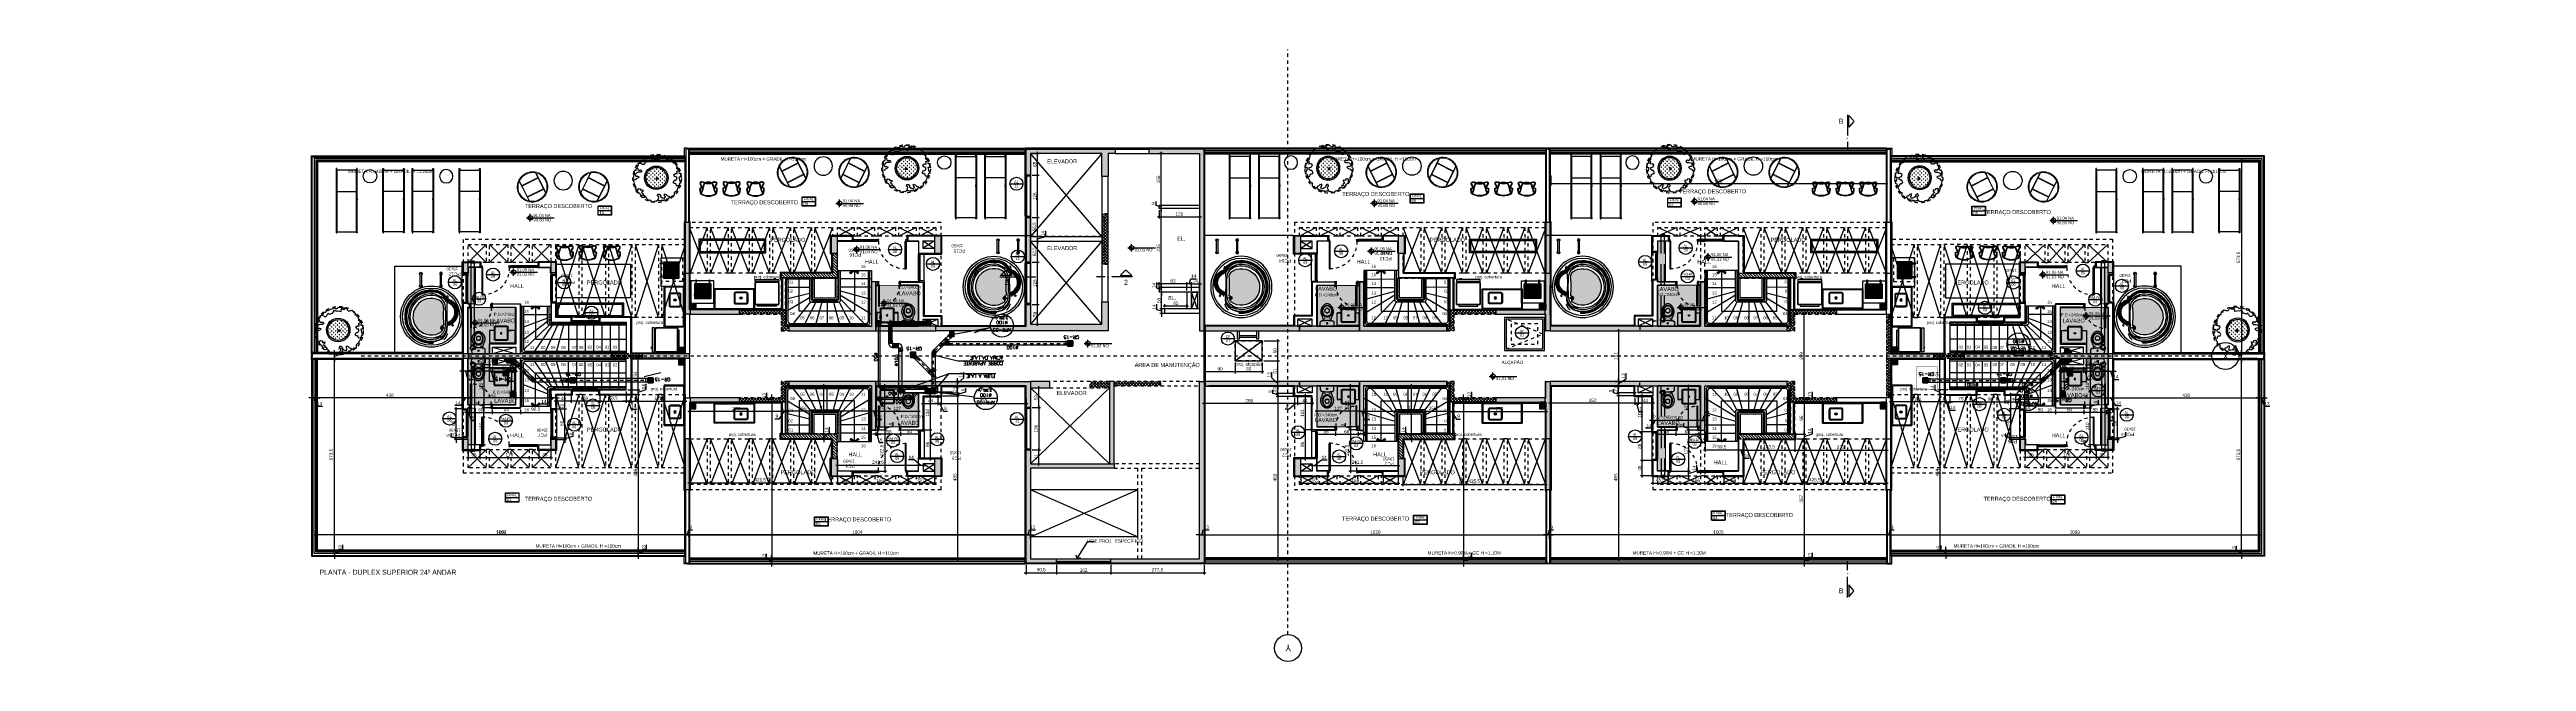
# Model space of a CAD drawing. Header units: metres. Extents: x -23 to 570, y -25 to 184.
# Drawn here: x 70.8 to 144.5, y -5.9 to 12.3 of the extents above; entities that cross this region are included whole.
import ezdxf
from ezdxf import colors
from ezdxf.entities.mleader import LeaderData, LeaderLine
from ezdxf.enums import TextEntityAlignment as Align
from ezdxf.math import Vec2, Vec3

# ---------------------------------------------------------------- set-up
doc = ezdxf.new("R2010")
doc.units = ezdxf.units.M
doc.header["$LTSCALE"] = 0.1
doc.set_wipeout_variables(frame=1)
for name, pattern in [('DUPLEX SUPERIOR$0$11-DUO-ATC TORRE A$0$DASHDOT', [1, 0.5, -0.25, 0, -0.25]), ('DUPLEX SUPERIOR$0$DASHEDX2', [1.5, 1, -0.5]), ('DUPLEX SUPERIOR$0$DISCONTINU', [0.325, 0.175, -0.15]), ('DUPLEX SUPERIOR$0$ESTILO_TQS_0001', [1, 0.7, -0.3]), ('DUPLEX SUPERIOR$0$ESTILO_TQS_0004', [1.12, 0.5, -0.2, 0.01, -0.2, 0.01, -0.2]), ('DUPLEX SUPERIOR$0$HIDDEN', [0.375, 0.25, -0.125]), ('DUPLEX SUPERIOR$0$HIDDEN2', [0.1875, 0.125, -0.0625])]:
    doc.linetypes.add(name, pattern=pattern)
for name, color, linetype in [('ARQ-DIM', 2, 'Continuous'), ('ARQ-SIM', 1, 'Continuous'), ('ARQ-TXT', 2, 'Continuous'), ('DUPLEX SUPERIOR$0$1', 232, 'DUPLEX SUPERIOR$0$DASHEDX2'), ('DUPLEX SUPERIOR$0$102', 232, 'Continuous'), ('DUPLEX SUPERIOR$0$11-DUO-ATC TORRE A$0$05_GGP291EXBSSA-TIPO BL1 e BL2$0$GG-SA0001', 1, 'Continuous'), ('DUPLEX SUPERIOR$0$11-DUO-ATC TORRE A$0$05_GGP291EXBSSA-TIPO BL1 e BL2$0$GG-SA0T02', 2, 'Continuous'), ('DUPLEX SUPERIOR$0$11-DUO-ATC TORRE A$0$10', 10, 'Continuous'), ('DUPLEX SUPERIOR$0$11-DUO-ATC TORRE A$0$10_GGP274BSSAAPTELHT2$0$GG-SA0001', 1, 'Continuous'), ('DUPLEX SUPERIOR$0$11-DUO-ATC TORRE A$0$197', 94, 'Continuous'), ('DUPLEX SUPERIOR$0$11-DUO-ATC TORRE A$0$CONEXOES-HD', 3, 'Continuous'), ('DUPLEX SUPERIOR$0$11-DUO-ATC TORRE A$0$GG-EX0210', 10, 'DUPLEX SUPERIOR$0$11-DUO-ATC TORRE A$0$DASHDOT'), ('DUPLEX SUPERIOR$0$11-DUO-ATC TORRE A$0$GG-HI0001', 1, 'Continuous'), ('DUPLEX SUPERIOR$0$11-DUO-ATC TORRE A$0$GG-SA0001', 1, 'Continuous'), ('DUPLEX SUPERIOR$0$11-DUO-ATC TORRE A$0$GG-SA0002', 2, 'Continuous'), ('DUPLEX SUPERIOR$0$11-DUO-ATC TORRE A$0$GG-SA0006', 6, 'Continuous'), ('DUPLEX SUPERIOR$0$11-DUO-ATC TORRE A$0$GG-SA0T02', 2, 'Continuous'), ('DUPLEX SUPERIOR$0$11-DUO-ATC TORRE A$0$GG-SAH253', 253, 'Continuous'), ('DUPLEX SUPERIOR$0$12', 232, 'Continuous'), ('DUPLEX SUPERIOR$0$2', 14, 'Continuous'), ('DUPLEX SUPERIOR$0$20', 232, 'Continuous'), ('DUPLEX SUPERIOR$0$205', 7, 'DUPLEX SUPERIOR$0$ESTILO_TQS_0004'), ('DUPLEX SUPERIOR$0$21', 232, 'Continuous'), ('DUPLEX SUPERIOR$0$210', 15, 'DUPLEX SUPERIOR$0$ESTILO_TQS_0001'), ('DUPLEX SUPERIOR$0$237', 7, 'Continuous'), ('DUPLEX SUPERIOR$0$28', 232, 'Continuous'), ('DUPLEX SUPERIOR$0$29', 232, 'Continuous'), ('DUPLEX SUPERIOR$0$3', 2, 'Continuous'), ('DUPLEX SUPERIOR$0$4', 2, 'Continuous'), ('DUPLEX SUPERIOR$0$5', 232, 'Continuous'), ('DUPLEX SUPERIOR$0$9', 232, 'Continuous'), ('DUPLEX SUPERIOR$0$ARQ-ALV ACAB', 4, 'Continuous'), ('DUPLEX SUPERIOR$0$ARQ-ALV OSSO', 5, 'Continuous'), ('DUPLEX SUPERIOR$0$ARQ-AUX', 7, 'Continuous'), ('DUPLEX SUPERIOR$0$ARQ-AUX1', 1, 'Continuous'), ('DUPLEX SUPERIOR$0$ARQ-AUX2', 2, 'Continuous'), ('DUPLEX SUPERIOR$0$ARQ-CAX @ 1', 1, 'Continuous'), ('DUPLEX SUPERIOR$0$ARQ-ENCH', 1, 'Continuous'), ('DUPLEX SUPERIOR$0$ARQ-HID', 7, 'Continuous'), ('DUPLEX SUPERIOR$0$ARQ-HTC', 251, 'Continuous'), ('DUPLEX SUPERIOR$0$ARQ-MOB', 7, 'Continuous'), ('DUPLEX SUPERIOR$0$ARQ-PRJ', 7, 'DUPLEX SUPERIOR$0$DASHEDX2'), ('DUPLEX SUPERIOR$0$ARQ-SIM', 1, 'Continuous'), ('DUPLEX SUPERIOR$0$Hatch Largrill', 254, 'Continuous'), ('DUPLEX SUPERIOR$0$Largrill', 1, 'Continuous'), ('DUPLEX SUPERIOR$0$PA_MOB', 1, 'Continuous'), ('DUPLEX SUPERIOR$0$PA_PL_ARVORES', 98, 'Continuous')]:
    doc.layers.add(name, color=color, linetype=linetype)
doc.layers.add('DUPLEX SUPERIOR$0$ARQ-FORRO', color=9, linetype='Continuous', lineweight=5)
doc.styles.add('Adesa', font='ARIALN.TTF')
doc.styles.add('DUPLEX SUPERIOR$0$11-DUO-ATC TORRE A$0$05_GGP291EXBSSA-TIPO BL1 e BL2$0$EA-PROJETOS-COTAS', font='romans.shx')
doc.styles.add('DUPLEX SUPERIOR$0$11-DUO-ATC TORRE A$0$09_GGP274BSSAAPTELHT1$0$GG-STYLE', font='romans.shx')
doc.styles.add('DUPLEX SUPERIOR$0$11-DUO-ATC TORRE A$0$10_GGP274BSSAAPTELHT2$0$GG-STYLE', font='romans.shx')
doc.styles.add('DUPLEX SUPERIOR$0$11-DUO-ATC TORRE A$0$10_GGP274BSSAAPTELHT2$0$gg-style-romans', font='romans.shx')
doc.styles.add('DUPLEX SUPERIOR$0$Standard', font='arial.ttf')
doc.styles.add('M50', font='ARIALN.TTF', dxfattribs={"height": 0.15})
doc.dimstyles.new('ADESA 1-0050', dxfattribs={"dimtxt": 0.1, "dimasz": 0.1, "dimexe": 0.05, "dimexo": 0.05, "dimgap": 0.03, "dimtad": 1, "dimdec": 1, "dimlfac": 100, "dimzin": 12, "dimtxsty": 'Adesa', "dimblk": 'DOTSMALL', "dimcen": 1, "dimdle": 0.05, "dimclrd": 1, "dimclre": 1, "dimclrt": 256, "dimazin": 3, "dimtm": 1e-09, "dimtfac": 1, "dimtdec": 1, "dimtmove": 1, "dimatfit": 0, "dimldrblk": 'DOTSMALL', "dimfxl": 0.8, "dimtvp": 2, "dimtolj": 1, "dimtzin": 0, "dimarcsym": 0})
doc.dimstyles.new('DUPLEX SUPERIOR$0$11-DUO-ATC TORRE A$0$10_GGP274BSSAAPTELHT2$0$gg-dim-50', dxfattribs={"dimtxt": 0.1, "dimasz": 0.1, "dimexe": 0.1, "dimexo": 0.02, "dimgap": 0.02, "dimtad": 1, "dimdec": 0, "dimlfac": 100, "dimzin": 0, "dimdsep": 46, "dimtxsty": 'DUPLEX SUPERIOR$0$11-DUO-ATC TORRE A$0$10_GGP274BSSAAPTELHT2$0$gg-style-romans', "dimblk": 'DUPLEX SUPERIOR$0$11-DUO-ATC TORRE A$0$_Oblique', "dimcen": 0.02, "dimdle": 0.1, "dimclrd": 1, "dimclre": 1, "dimclrt": 1, "dimadec": 0, "dimazin": 0, "dimtfac": 1, "dimtdec": 0, "dimtofl": 0, "dimtmove": 0, "dimatfit": 3, "dimfxl": 1, "dimtolj": 1, "dimtzin": 0, "dimarcsym": 0})

# ---------------------------------------------------------------- blocks, each defined once
blk = doc.blocks.new('DUPLEX SUPERIOR$0$ARQ-HID-BACIA CX')
blk.add_line((0, -0.175), (0, 0.175))
for points in [[(-0.168, 0.11), (-0.168, 0.11), (-0.176, 0.112), (-0.184, 0.114), (-0.192, 0.116), (-0.201, 0.118), (-0.209, 0.121), (-0.217, 0.123), (-0.225, 0.126), (-0.234, 0.128), (-0.241, 0.131), (-0.249, 0.134), (-0.257, 0.136), (-0.265, 0.139), (-0.273, 0.142), (-0.28, 0.145), (-0.288, 0.149), (-0.296, 0.152, 0.011149), (-0.338, 0.169), (-0.344, 0.172), (-0.35, 0.174), (-0.356, 0.176), (-0.363, 0.178), (-0.369, 0.179), (-0.375, 0.181), (-0.381, 0.182), (-0.388, 0.184), (-0.394, 0.185), (-0.401, 0.186), (-0.407, 0.186), (-0.413, 0.187), (-0.42, 0.187), (-0.426, 0.187), (-0.433, 0.188), (-0.438, 0.187), (-0.438, 0.187), (-0.442, 0.187), (-0.445, 0.187), (-0.445, 0.187), (-0.452, 0.187), (-0.452, 0.187), (-0.455, 0.187), (-0.458, 0.186), (-0.459, 0.186), (-0.465, 0.185), (-0.466, 0.185), (-0.472, 0.184), (-0.472, 0.184), (-0.479, 0.183), (-0.479, 0.183), (-0.485, 0.182), (-0.486, 0.182), (-0.492, 0.18), (-0.493, 0.18), (-0.499, 0.179), (-0.499, 0.179), (-0.505, 0.177), (-0.506, 0.177), (-0.512, 0.175), (-0.512, 0.175), (-0.518, 0.173), (-0.519, 0.172), (-0.525, 0.17), (-0.525, 0.17), (-0.531, 0.168), (-0.531, 0.167), (-0.537, 0.165), (-0.538, 0.165), (-0.543, 0.162), (-0.544, 0.162), (-0.547, 0.16), (-0.55, 0.159), (-0.55, 0.159), (-0.556, 0.156), (-0.556, 0.155), (-0.559, 0.154), (-0.562, 0.152), (-0.562, 0.152), (-0.565, 0.15), (-0.567, 0.149), (-0.568, 0.148), (-0.57, 0.147), (-0.573, 0.145), (-0.573, 0.145), (-0.576, 0.143), (-0.579, 0.141), (-0.579, 0.141), (-0.582, 0.139), (-0.584, 0.137), (-0.585, 0.137), (-0.587, 0.135), (-0.59, 0.133), (-0.59, 0.133), (-0.593, 0.13), (-0.595, 0.128), (-0.595, 0.128), (-0.6, 0.124), (-0.6, 0.124), (-0.605, 0.119), (-0.606, 0.119), (-0.608, 0.117), (-0.61, 0.115), (-0.61, 0.114), (-0.615, 0.11), (-0.615, 0.11), (-0.62, 0.105), (-0.62, 0.105), (-0.622, 0.102), (-0.624, 0.1), (-0.625, 0.099), (-0.627, 0.097), (-0.629, 0.094), (-0.631, 0.091), (-0.634, 0.088), (-0.636, 0.084), (-0.639, 0.081), (-0.641, 0.077), (-0.643, 0.073), (-0.645, 0.07), (-0.647, 0.066), (-0.649, 0.062), (-0.651, 0.058), (-0.652, 0.054), (-0.654, 0.05), (-0.655, 0.046), (-0.657, 0.042), (-0.658, 0.038), (-0.659, 0.034), (-0.66, 0.03), (-0.66, 0.025), (-0.661, 0.021), (-0.662, 0.017), (-0.662, 0.013), (-0.662, 0.009), (-0.663, 0.004), (-0.663, 0), (-0.663, -0.004), (-0.662, -0.009), (-0.662, -0.013), (-0.662, -0.017), (-0.661, -0.021), (-0.66, -0.025), (-0.66, -0.03), (-0.659, -0.034), (-0.658, -0.038), (-0.657, -0.042), (-0.655, -0.046), (-0.654, -0.05), (-0.652, -0.054), (-0.651, -0.058), (-0.649, -0.062), (-0.647, -0.066), (-0.645, -0.07), (-0.643, -0.073), (-0.641, -0.077), (-0.639, -0.081), (-0.636, -0.084), (-0.634, -0.088), (-0.631, -0.091), (-0.629, -0.094), (-0.627, -0.097), (-0.625, -0.099), (-0.624, -0.1), (-0.622, -0.102), (-0.62, -0.105), (-0.62, -0.105), (-0.615, -0.11), (-0.615, -0.11), (-0.61, -0.114), (-0.61, -0.115), (-0.608, -0.117), (-0.606, -0.119), (-0.605, -0.119), (-0.6, -0.124), (-0.6, -0.124), (-0.595, -0.128), (-0.595, -0.128), (-0.593, -0.13), (-0.59, -0.133), (-0.59, -0.133), (-0.587, -0.135), (-0.585, -0.137), (-0.584, -0.137), (-0.582, -0.139), (-0.579, -0.141), (-0.579, -0.141), (-0.576, -0.143), (-0.573, -0.145), (-0.573, -0.145), (-0.57, -0.147), (-0.568, -0.148), (-0.567, -0.149), (-0.565, -0.15), (-0.562, -0.152), (-0.562, -0.152), (-0.559, -0.154), (-0.556, -0.155), (-0.556, -0.156), (-0.55, -0.159), (-0.55, -0.159), (-0.547, -0.16), (-0.544, -0.162), (-0.543, -0.162), (-0.538, -0.165), (-0.537, -0.165), (-0.531, -0.167), (-0.531, -0.168), (-0.525, -0.17), (-0.525, -0.17), (-0.519, -0.172), (-0.518, -0.173), (-0.512, -0.175), (-0.512, -0.175), (-0.506, -0.177), (-0.505, -0.177), (-0.499, -0.179), (-0.499, -0.179), (-0.493, -0.18), (-0.492, -0.18), (-0.486, -0.182), (-0.485, -0.182), (-0.479, -0.183), (-0.479, -0.183), (-0.472, -0.184), (-0.472, -0.184), (-0.466, -0.185), (-0.465, -0.185), (-0.459, -0.186), (-0.458, -0.186), (-0.455, -0.187), (-0.452, -0.187), (-0.452, -0.187), (-0.445, -0.187), (-0.445, -0.187), (-0.442, -0.187), (-0.438, -0.187), (-0.438, -0.187), (-0.432, -0.188), (-0.425, -0.187), (-0.419, -0.187), (-0.412, -0.187), (-0.406, -0.186), (-0.399, -0.185), (-0.393, -0.184), (-0.386, -0.183), (-0.38, -0.182), (-0.374, -0.181), (-0.368, -0.179), (-0.361, -0.177), (-0.355, -0.176), (-0.349, -0.173), (-0.343, -0.171), (-0.338, -0.169, 0.011149), (-0.296, -0.152), (-0.288, -0.149), (-0.28, -0.145), (-0.273, -0.142), (-0.265, -0.139), (-0.257, -0.136), (-0.249, -0.134), (-0.241, -0.131), (-0.234, -0.128), (-0.225, -0.126), (-0.217, -0.123), (-0.209, -0.121), (-0.201, -0.118), (-0.192, -0.116), (-0.184, -0.114), (-0.176, -0.112), (-0.168, -0.11), (-0.168, -0.11)], [(-0.512, 0.038), (-0.511, 0.039), (-0.51, 0.041), (-0.509, 0.042), (-0.507, 0.043), (-0.506, 0.045), (-0.505, 0.046), (-0.503, 0.047), (-0.502, 0.048), (-0.5, 0.049), (-0.499, 0.05), (-0.498, 0.051), (-0.496, 0.052), (-0.495, 0.053), (-0.493, 0.054), (-0.492, 0.055), (-0.49, 0.056), (-0.488, 0.057), (-0.487, 0.057), (-0.485, 0.058), (-0.484, 0.059), (-0.482, 0.059), (-0.481, 0.06), (-0.479, 0.06), (-0.478, 0.061), (-0.476, 0.061), (-0.474, 0.062), (-0.473, 0.062), (-0.471, 0.062), (-0.47, 0.063), (-0.468, 0.063), (-0.467, 0.063), (-0.465, 0.063, -0.008966), (-0.447, 0.065, -0.016113), (-0.444, 0.065), (-0.443, 0.065), (-0.442, 0.065), (-0.441, 0.065), (-0.44, 0.065), (-0.439, 0.065), (-0.438, 0.065), (-0.438, 0.065), (-0.437, 0.064), (-0.436, 0.064), (-0.435, 0.064), (-0.434, 0.064), (-0.434, 0.064), (-0.433, 0.064), (-0.432, 0.063), (-0.431, 0.063), (-0.431, 0.063), (-0.43, 0.063), (-0.429, 0.062), (-0.428, 0.062), (-0.427, 0.062), (-0.427, 0.062), (-0.426, 0.061), (-0.425, 0.061), (-0.425, 0.061), (-0.424, 0.06), (-0.423, 0.06), (-0.422, 0.059), (-0.422, 0.059), (-0.421, 0.058), (-0.42, 0.058), (-0.419, 0.058), (-0.419, 0.057), (-0.417, 0.056), (-0.416, 0.055), (-0.415, 0.054), (-0.413, 0.053), (-0.412, 0.051), (-0.411, 0.05), (-0.41, 0.048), (-0.409, 0.047), (-0.408, 0.045), (-0.407, 0.044), (-0.406, 0.042), (-0.405, 0.041), (-0.405, 0.04), (-0.405, 0.039), (-0.404, 0.038), (-0.404, 0.037), (-0.404, 0.036), (-0.403, 0.035), (-0.403, 0.035), (-0.403, 0.034), (-0.403, 0.033), (-0.402, 0.032), (-0.402, 0.031), (-0.402, 0.03), (-0.402, 0.029), (-0.402, 0.028), (-0.402, 0.028), (-0.401, 0.027, -0.000598), (-0.401, 0.021)], [(-0.399, 0, 0.006359), (-0.399, 0.006), (-0.399, 0.006), (-0.399, 0.007), (-0.399, 0.007), (-0.399, 0.007), (-0.399, 0.008), (-0.399, 0.008), (-0.399, 0.009), (-0.4, 0.009), (-0.4, 0.009), (-0.4, 0.01), (-0.4, 0.01), (-0.4, 0.011), (-0.4, 0.012), (-0.4, 0.012), (-0.4, 0.013), (-0.4, 0.014), (-0.4, 0.015), (-0.4, 0.016), (-0.4, 0.016), (-0.4, 0.017), (-0.401, 0.017), (-0.401, 0.018), (-0.401, 0.018), (-0.401, 0.019), (-0.401, 0.019), (-0.401, 0.02), (-0.401, 0.02), (-0.401, 0.021)], [(-0.399, 0, -0.006359), (-0.399, -0.006), (-0.399, -0.006), (-0.399, -0.007), (-0.399, -0.007), (-0.399, -0.007), (-0.399, -0.008), (-0.399, -0.008), (-0.399, -0.009), (-0.4, -0.009), (-0.4, -0.009), (-0.4, -0.01), (-0.4, -0.01), (-0.4, -0.011), (-0.4, -0.012), (-0.4, -0.012), (-0.4, -0.013), (-0.4, -0.014), (-0.4, -0.015), (-0.4, -0.016), (-0.4, -0.016), (-0.4, -0.017), (-0.401, -0.017), (-0.401, -0.018), (-0.401, -0.018), (-0.401, -0.019), (-0.401, -0.019), (-0.401, -0.02), (-0.401, -0.02), (-0.401, -0.021)], [(-0.014, -0.196), (-0.014, -0.196), (-0.015, -0.196), (-0.015, -0.197), (-0.016, -0.197), (-0.016, -0.197), (-0.017, -0.198), (-0.017, -0.198), (-0.018, -0.198), (-0.018, -0.199), (-0.019, -0.199), (-0.02, -0.199), (-0.02, -0.2), (-0.021, -0.2), (-0.021, -0.2), (-0.022, -0.2), (-0.022, -0.201), (-0.023, -0.201), (-0.024, -0.201), (-0.024, -0.201), (-0.025, -0.201), (-0.025, -0.201), (-0.026, -0.202), (-0.027, -0.202), (-0.027, -0.202), (-0.028, -0.202), (-0.029, -0.202), (-0.029, -0.202), (-0.03, -0.202), (-0.03, -0.202), (-0.031, -0.203), (-0.032, -0.203), (-0.032, -0.203), (-0.033, -0.203), (-0.034, -0.203), (-0.034, -0.203, -0.00878), (-0.107, -0.203), (-0.108, -0.203), (-0.109, -0.203), (-0.11, -0.203), (-0.111, -0.202), (-0.112, -0.202), (-0.114, -0.202), (-0.115, -0.202), (-0.116, -0.202), (-0.117, -0.202), (-0.118, -0.201), (-0.119, -0.201), (-0.12, -0.201), (-0.121, -0.201), (-0.123, -0.2), (-0.124, -0.2), (-0.125, -0.199), (-0.126, -0.199), (-0.127, -0.199), (-0.128, -0.198), (-0.129, -0.198), (-0.13, -0.197), (-0.131, -0.197), (-0.132, -0.196), (-0.133, -0.196), (-0.134, -0.195), (-0.135, -0.195), (-0.136, -0.194), (-0.137, -0.193), (-0.138, -0.193), (-0.139, -0.192), (-0.14, -0.191), (-0.141, -0.191), (-0.141, -0.19), (-0.142, -0.189), (-0.143, -0.188), (-0.144, -0.188), (-0.145, -0.187), (-0.146, -0.186), (-0.146, -0.185), (-0.147, -0.184), (-0.148, -0.183), (-0.149, -0.183), (-0.149, -0.182), (-0.15, -0.181), (-0.151, -0.18), (-0.151, -0.179), (-0.152, -0.178), (-0.153, -0.177), (-0.153, -0.176), (-0.154, -0.175), (-0.154, -0.174), (-0.155, -0.173), (-0.156, -0.172), (-0.156, -0.171), (-0.157, -0.17), (-0.157, -0.169), (-0.157, -0.168), (-0.158, -0.167), (-0.158, -0.166), (-0.159, -0.165), (-0.159, -0.164), (-0.159, -0.162), (-0.16, -0.161), (-0.16, -0.16), (-0.16, -0.159), (-0.16, -0.158), (-0.161, -0.157), (-0.161, -0.152), (-0.162, -0.148), (-0.163, -0.144), (-0.164, -0.139), (-0.164, -0.135), (-0.165, -0.13), (-0.166, -0.126), (-0.166, -0.121), (-0.167, -0.117), (-0.167, -0.112), (-0.168, -0.108), (-0.169, -0.103), (-0.169, -0.099), (-0.17, -0.094), (-0.17, -0.09), (-0.17, -0.086), (-0.171, -0.081), (-0.171, -0.077), (-0.172, -0.072), (-0.172, -0.068), (-0.172, -0.063), (-0.173, -0.059), (-0.173, -0.054), (-0.173, -0.05), (-0.173, -0.045), (-0.174, -0.041), (-0.174, -0.036), (-0.174, -0.032), (-0.174, -0.027), (-0.174, -0.023), (-0.174, -0.018), (-0.175, -0.014), (-0.175, -0.009), (-0.175, -0.005), (-0.175, 0), (-0.175, 0.005), (-0.175, 0.009), (-0.175, 0.014), (-0.174, 0.018), (-0.174, 0.023), (-0.174, 0.027), (-0.174, 0.032), (-0.174, 0.036), (-0.174, 0.041), (-0.173, 0.045), (-0.173, 0.05), (-0.173, 0.054), (-0.173, 0.059), (-0.172, 0.063), (-0.172, 0.068), (-0.172, 0.072), (-0.171, 0.077), (-0.171, 0.081), (-0.17, 0.086), (-0.17, 0.09), (-0.17, 0.094), (-0.169, 0.099), (-0.169, 0.103), (-0.168, 0.108), (-0.167, 0.112), (-0.167, 0.117), (-0.166, 0.121), (-0.166, 0.126), (-0.165, 0.13), (-0.164, 0.135), (-0.164, 0.139), (-0.163, 0.144), (-0.162, 0.148), (-0.161, 0.152), (-0.161, 0.157), (-0.16, 0.158), (-0.16, 0.159), (-0.16, 0.16), (-0.16, 0.161), (-0.159, 0.162), (-0.159, 0.164), (-0.159, 0.165), (-0.158, 0.166), (-0.158, 0.167), (-0.157, 0.168), (-0.157, 0.169), (-0.157, 0.17), (-0.156, 0.171), (-0.156, 0.172), (-0.155, 0.173), (-0.154, 0.174), (-0.154, 0.175), (-0.153, 0.176), (-0.153, 0.177), (-0.152, 0.178), (-0.151, 0.179), (-0.151, 0.18), (-0.15, 0.181), (-0.149, 0.182), (-0.149, 0.183), (-0.148, 0.183), (-0.147, 0.184), (-0.146, 0.185), (-0.146, 0.186), (-0.145, 0.187), (-0.144, 0.188), (-0.143, 0.188), (-0.142, 0.189), (-0.141, 0.19), (-0.141, 0.191), (-0.14, 0.191), (-0.139, 0.192), (-0.138, 0.193), (-0.137, 0.193), (-0.136, 0.194), (-0.135, 0.195), (-0.134, 0.195), (-0.133, 0.196), (-0.132, 0.196), (-0.131, 0.197), (-0.13, 0.197), (-0.129, 0.198), (-0.128, 0.198), (-0.127, 0.199), (-0.126, 0.199), (-0.125, 0.199), (-0.124, 0.2), (-0.123, 0.2), (-0.121, 0.201), (-0.12, 0.201), (-0.119, 0.201), (-0.118, 0.201), (-0.117, 0.202), (-0.116, 0.202), (-0.115, 0.202), (-0.114, 0.202), (-0.112, 0.202), (-0.111, 0.202), (-0.11, 0.203), (-0.109, 0.203), (-0.108, 0.203), (-0.107, 0.203, -0.00878), (-0.034, 0.203), (-0.034, 0.203), (-0.033, 0.203), (-0.032, 0.203), (-0.032, 0.203), (-0.031, 0.203), (-0.03, 0.202), (-0.03, 0.202), (-0.029, 0.202), (-0.029, 0.202), (-0.028, 0.202), (-0.027, 0.202), (-0.027, 0.202), (-0.026, 0.202), (-0.025, 0.201), (-0.025, 0.201), (-0.024, 0.201), (-0.024, 0.201), (-0.023, 0.201), (-0.022, 0.201), (-0.022, 0.2), (-0.021, 0.2), (-0.021, 0.2), (-0.02, 0.2), (-0.02, 0.199), (-0.019, 0.199), (-0.018, 0.199), (-0.018, 0.198), (-0.017, 0.198), (-0.017, 0.198), (-0.016, 0.197), (-0.016, 0.197), (-0.015, 0.197), (-0.015, 0.196), (-0.014, 0.196), (-0.014, 0.196)], [(-0.013, 0.195, 0.018828), (-0.013, 0.195)], [(-0.013, -0.195), (-0.013, -0.195), (-0.013, -0.195), (-0.013, -0.195), (-0.013, -0.195), (-0.013, -0.195), (-0.013, -0.195), (-0.013, -0.195), (-0.013, -0.195), (-0.013, -0.195), (-0.013, -0.195), (-0.013, -0.194), (-0.012, -0.194), (-0.012, -0.194, 0.212488), (0, -0.168), (0, 0.168, 0.212488), (-0.012, 0.194), (-0.012, 0.194), (-0.013, 0.194), (-0.013, 0.195), (-0.013, 0.195), (-0.013, 0.195), (-0.013, 0.195), (-0.013, 0.195), (-0.013, 0.195), (-0.013, 0.195), (-0.013, 0.195), (-0.013, 0.195), (-0.013, 0.195)], [(-0.012, 0.194, 0.002919), (-0.012, 0.194)], [(-0.401, -0.027), (-0.402, -0.028), (-0.402, -0.028), (-0.402, -0.029), (-0.402, -0.03), (-0.402, -0.031), (-0.402, -0.032), (-0.403, -0.033), (-0.403, -0.034), (-0.403, -0.035), (-0.403, -0.035), (-0.404, -0.036), (-0.404, -0.037), (-0.404, -0.038), (-0.405, -0.039), (-0.405, -0.04), (-0.405, -0.041), (-0.406, -0.042), (-0.407, -0.044), (-0.408, -0.045), (-0.409, -0.047), (-0.41, -0.048), (-0.411, -0.05), (-0.412, -0.051), (-0.413, -0.053), (-0.415, -0.054), (-0.416, -0.055), (-0.417, -0.056), (-0.419, -0.057), (-0.419, -0.058), (-0.42, -0.058), (-0.421, -0.058), (-0.422, -0.059), (-0.422, -0.059), (-0.423, -0.06), (-0.424, -0.06), (-0.425, -0.061), (-0.425, -0.061), (-0.426, -0.061), (-0.427, -0.062), (-0.427, -0.062), (-0.428, -0.062), (-0.429, -0.062), (-0.43, -0.063), (-0.431, -0.063), (-0.431, -0.063), (-0.432, -0.063), (-0.433, -0.064), (-0.434, -0.064), (-0.434, -0.064), (-0.435, -0.064), (-0.436, -0.064), (-0.437, -0.064), (-0.438, -0.065), (-0.438, -0.065), (-0.439, -0.065), (-0.44, -0.065), (-0.441, -0.065), (-0.442, -0.065), (-0.443, -0.065), (-0.444, -0.065, -0.016113), (-0.447, -0.065, -0.008966), (-0.465, -0.063), (-0.467, -0.063), (-0.468, -0.063), (-0.47, -0.063), (-0.471, -0.062), (-0.473, -0.062), (-0.474, -0.062), (-0.476, -0.061), (-0.478, -0.061), (-0.479, -0.06), (-0.481, -0.06), (-0.482, -0.059), (-0.484, -0.059), (-0.485, -0.058), (-0.487, -0.057), (-0.488, -0.057), (-0.49, -0.056), (-0.492, -0.055), (-0.493, -0.054), (-0.495, -0.053), (-0.496, -0.052), (-0.498, -0.051), (-0.499, -0.05), (-0.5, -0.049), (-0.502, -0.048), (-0.503, -0.047), (-0.505, -0.046), (-0.506, -0.045), (-0.507, -0.043), (-0.509, -0.042), (-0.51, -0.041), (-0.511, -0.039), (-0.512, -0.038)], [(-0.401, -0.027, 0.000598), (-0.401, -0.021)], [(-0.014, -0.195, 0.018828), (-0.013, -0.195)]]:
    blk.add_lwpolyline(points, format="xyb")
for points in [[(-0.266, 0), (-0.266, -0.002), (-0.266, -0.004), (-0.266, -0.006), (-0.266, -0.008), (-0.266, -0.01), (-0.266, -0.012), (-0.267, -0.014), (-0.267, -0.016), (-0.267, -0.018), (-0.267, -0.02), (-0.268, -0.022), (-0.268, -0.024), (-0.268, -0.026), (-0.269, -0.028), (-0.269, -0.03), (-0.27, -0.032), (-0.27, -0.034), (-0.271, -0.036), (-0.271, -0.038), (-0.272, -0.04), (-0.272, -0.042), (-0.273, -0.043), (-0.273, -0.045), (-0.274, -0.047), (-0.275, -0.049), (-0.276, -0.051), (-0.276, -0.053), (-0.277, -0.055), (-0.278, -0.057), (-0.279, -0.058), (-0.28, -0.06), (-0.28, -0.062), (-0.281, -0.064), (-0.282, -0.066), (-0.283, -0.067), (-0.284, -0.069), (-0.285, -0.071), (-0.286, -0.073), (-0.287, -0.074), (-0.288, -0.076), (-0.29, -0.078), (-0.291, -0.079), (-0.292, -0.081), (-0.293, -0.083), (-0.294, -0.084), (-0.295, -0.086), (-0.297, -0.087), (-0.298, -0.089), (-0.299, -0.09), (-0.301, -0.092), (-0.302, -0.093), (-0.303, -0.095), (-0.305, -0.096), (-0.306, -0.098), (-0.307, -0.099), (-0.309, -0.101), (-0.31, -0.102), (-0.312, -0.103), (-0.313, -0.105), (-0.315, -0.106), (-0.316, -0.107), (-0.318, -0.109), (-0.32, -0.11), (-0.321, -0.111), (-0.323, -0.112), (-0.324, -0.113), (-0.326, -0.115), (-0.328, -0.116), (-0.329, -0.117), (-0.331, -0.118), (-0.333, -0.119), (-0.334, -0.12), (-0.336, -0.121), (-0.338, -0.122), (-0.34, -0.123), (-0.342, -0.124), (-0.343, -0.125), (-0.345, -0.125), (-0.347, -0.126), (-0.349, -0.127), (-0.351, -0.128), (-0.352, -0.129), (-0.354, -0.13), (-0.357, -0.13), (-0.359, -0.131), (-0.361, -0.132), (-0.363, -0.133), (-0.366, -0.134), (-0.368, -0.134), (-0.37, -0.135), (-0.373, -0.136), (-0.375, -0.136), (-0.377, -0.137), (-0.38, -0.138), (-0.382, -0.138), (-0.384, -0.139), (-0.387, -0.139), (-0.389, -0.14), (-0.391, -0.14), (-0.394, -0.141), (-0.396, -0.141), (-0.398, -0.142), (-0.401, -0.142), (-0.403, -0.142), (-0.406, -0.143), (-0.408, -0.143), (-0.41, -0.143), (-0.413, -0.143), (-0.415, -0.143), (-0.418, -0.144), (-0.42, -0.144), (-0.422, -0.144), (-0.425, -0.144), (-0.427, -0.144), (-0.43, -0.144), (-0.432, -0.144), (-0.435, -0.144), (-0.437, -0.144), (-0.44, -0.144), (-0.442, -0.144), (-0.445, -0.144), (-0.448, -0.143), (-0.45, -0.143), (-0.453, -0.143), (-0.456, -0.143), (-0.459, -0.142), (-0.461, -0.142), (-0.464, -0.142), (-0.467, -0.141), (-0.469, -0.141), (-0.472, -0.14), (-0.475, -0.14), (-0.477, -0.139), (-0.48, -0.138), (-0.483, -0.138), (-0.485, -0.137), (-0.488, -0.136), (-0.49, -0.136), (-0.493, -0.135), (-0.496, -0.134), (-0.498, -0.133), (-0.501, -0.132), (-0.503, -0.132), (-0.506, -0.131), (-0.508, -0.13), (-0.511, -0.129), (-0.513, -0.128), (-0.516, -0.127), (-0.518, -0.125), (-0.521, -0.124), (-0.523, -0.123), (-0.526, -0.122), (-0.528, -0.121), (-0.531, -0.12), (-0.533, -0.118), (-0.535, -0.117), (-0.538, -0.116), (-0.54, -0.114), (-0.542, -0.113), (-0.545, -0.111), (-0.547, -0.11), (-0.549, -0.108), (-0.552, -0.107), (-0.554, -0.105), (-0.556, -0.104), (-0.558, -0.102), (-0.56, -0.101), (-0.562, -0.099), (-0.565, -0.097), (-0.567, -0.095), (-0.569, -0.094), (-0.571, -0.092), (-0.573, -0.09), (-0.575, -0.088), (-0.577, -0.086), (-0.579, -0.085), (-0.581, -0.083), (-0.583, -0.081), (-0.585, -0.079), (-0.586, -0.077), (-0.588, -0.075), (-0.59, -0.073), (-0.592, -0.071), (-0.594, -0.069), (-0.595, -0.067), (-0.596, -0.065), (-0.597, -0.064), (-0.598, -0.063), (-0.599, -0.062), (-0.6, -0.06), (-0.601, -0.059), (-0.602, -0.058), (-0.603, -0.056), (-0.604, -0.055), (-0.605, -0.054), (-0.605, -0.052), (-0.606, -0.051), (-0.607, -0.049), (-0.608, -0.048), (-0.608, -0.046), (-0.609, -0.045), (-0.61, -0.044), (-0.61, -0.042), (-0.611, -0.041), (-0.612, -0.039), (-0.613, -0.037), (-0.614, -0.034), (-0.614, -0.032), (-0.615, -0.03), (-0.615, -0.029), (-0.616, -0.027), (-0.616, -0.025), (-0.617, -0.024), (-0.617, -0.022), (-0.617, -0.021), (-0.617, -0.019), (-0.618, -0.018), (-0.618, -0.016), (-0.618, -0.014), (-0.618, -0.013), (-0.619, -0.011), (-0.619, -0.01), (-0.619, -0.008), (-0.619, -0.006), (-0.619, -0.005), (-0.619, -0.003), (-0.619, -0.002), (-0.619, 0), (-0.619, 0.002), (-0.619, 0.003), (-0.619, 0.005), (-0.619, 0.006), (-0.619, 0.008), (-0.619, 0.01), (-0.619, 0.011), (-0.618, 0.013), (-0.618, 0.014), (-0.618, 0.016), (-0.618, 0.018), (-0.617, 0.019), (-0.617, 0.021), (-0.617, 0.022), (-0.617, 0.024), (-0.616, 0.025), (-0.616, 0.027), (-0.615, 0.029), (-0.615, 0.03), (-0.614, 0.032), (-0.614, 0.034), (-0.613, 0.037), (-0.612, 0.039), (-0.611, 0.041), (-0.61, 0.042), (-0.61, 0.044), (-0.609, 0.045), (-0.608, 0.046), (-0.608, 0.048), (-0.607, 0.049), (-0.606, 0.051), (-0.605, 0.052), (-0.605, 0.054), (-0.604, 0.055), (-0.603, 0.056), (-0.602, 0.058), (-0.601, 0.059), (-0.6, 0.06), (-0.599, 0.062), (-0.598, 0.063), (-0.597, 0.064), (-0.596, 0.065), (-0.595, 0.067), (-0.594, 0.069), (-0.592, 0.071), (-0.59, 0.073), (-0.588, 0.075), (-0.586, 0.077), (-0.585, 0.079), (-0.583, 0.081), (-0.581, 0.083), (-0.579, 0.085), (-0.577, 0.086), (-0.575, 0.088), (-0.573, 0.09), (-0.571, 0.092), (-0.569, 0.094), (-0.567, 0.095), (-0.565, 0.097), (-0.562, 0.099), (-0.56, 0.101), (-0.558, 0.102), (-0.556, 0.104), (-0.554, 0.105), (-0.552, 0.107), (-0.549, 0.108), (-0.547, 0.11), (-0.545, 0.111), (-0.542, 0.113), (-0.54, 0.114), (-0.538, 0.116), (-0.535, 0.117), (-0.533, 0.118), (-0.531, 0.12), (-0.528, 0.121), (-0.526, 0.122), (-0.523, 0.123), (-0.521, 0.124), (-0.518, 0.125), (-0.516, 0.127), (-0.513, 0.128), (-0.511, 0.129), (-0.508, 0.13), (-0.506, 0.131), (-0.503, 0.132), (-0.501, 0.132), (-0.498, 0.133), (-0.496, 0.134), (-0.493, 0.135), (-0.49, 0.136), (-0.488, 0.136), (-0.485, 0.137), (-0.483, 0.138), (-0.48, 0.138), (-0.477, 0.139), (-0.475, 0.14), (-0.472, 0.14), (-0.469, 0.141), (-0.467, 0.141), (-0.464, 0.142), (-0.461, 0.142), (-0.459, 0.142), (-0.456, 0.143), (-0.453, 0.143), (-0.45, 0.143), (-0.448, 0.143), (-0.445, 0.144), (-0.442, 0.144), (-0.44, 0.144), (-0.437, 0.144), (-0.435, 0.144), (-0.432, 0.144), (-0.43, 0.144), (-0.427, 0.144), (-0.425, 0.144), (-0.422, 0.144), (-0.42, 0.144), (-0.418, 0.144), (-0.415, 0.143), (-0.413, 0.143), (-0.41, 0.143), (-0.408, 0.143), (-0.406, 0.143), (-0.403, 0.142), (-0.401, 0.142), (-0.398, 0.142), (-0.396, 0.141), (-0.394, 0.141), (-0.391, 0.14), (-0.389, 0.14), (-0.387, 0.139), (-0.384, 0.139), (-0.382, 0.138), (-0.38, 0.138), (-0.377, 0.137), (-0.375, 0.136), (-0.373, 0.136), (-0.37, 0.135), (-0.368, 0.134), (-0.366, 0.134), (-0.363, 0.133), (-0.361, 0.132), (-0.359, 0.131), (-0.357, 0.13), (-0.354, 0.13), (-0.352, 0.129), (-0.351, 0.128), (-0.349, 0.127), (-0.347, 0.126), (-0.345, 0.125), (-0.343, 0.125), (-0.342, 0.124), (-0.34, 0.123), (-0.338, 0.122), (-0.336, 0.121), (-0.334, 0.12), (-0.333, 0.119), (-0.331, 0.118), (-0.329, 0.117), (-0.328, 0.116), (-0.326, 0.115), (-0.324, 0.113), (-0.323, 0.112), (-0.321, 0.111), (-0.32, 0.11), (-0.318, 0.109), (-0.316, 0.107), (-0.315, 0.106), (-0.313, 0.105), (-0.312, 0.103), (-0.31, 0.102), (-0.309, 0.101), (-0.307, 0.099), (-0.306, 0.098), (-0.305, 0.096), (-0.303, 0.095), (-0.302, 0.093), (-0.301, 0.092), (-0.299, 0.09), (-0.298, 0.089), (-0.297, 0.087), (-0.295, 0.086), (-0.294, 0.084), (-0.293, 0.083), (-0.292, 0.081), (-0.291, 0.079), (-0.29, 0.078), (-0.288, 0.076), (-0.287, 0.074), (-0.286, 0.073), (-0.285, 0.071), (-0.284, 0.069), (-0.283, 0.067), (-0.282, 0.066), (-0.281, 0.064), (-0.28, 0.062), (-0.28, 0.06), (-0.279, 0.058), (-0.278, 0.057), (-0.277, 0.055), (-0.276, 0.053), (-0.276, 0.051), (-0.275, 0.049), (-0.274, 0.047), (-0.273, 0.045), (-0.273, 0.043), (-0.272, 0.042), (-0.272, 0.04), (-0.271, 0.038), (-0.271, 0.036), (-0.27, 0.034), (-0.27, 0.032), (-0.269, 0.03), (-0.269, 0.028), (-0.268, 0.026), (-0.268, 0.024), (-0.268, 0.022), (-0.267, 0.02), (-0.267, 0.018), (-0.267, 0.016), (-0.267, 0.014), (-0.266, 0.012), (-0.266, 0.01), (-0.266, 0.008), (-0.266, 0.006), (-0.266, 0.004), (-0.266, 0.002)], [(-0.589, 0.061), (-0.587, 0.063), (-0.585, 0.065), (-0.584, 0.067), (-0.582, 0.069), (-0.58, 0.071), (-0.578, 0.073), (-0.576, 0.074), (-0.575, 0.076), (-0.573, 0.078), (-0.571, 0.08), (-0.569, 0.081), (-0.567, 0.083), (-0.565, 0.085), (-0.563, 0.086), (-0.561, 0.088), (-0.559, 0.09), (-0.557, 0.091), (-0.555, 0.093), (-0.552, 0.094), (-0.55, 0.096), (-0.548, 0.097), (-0.546, 0.098), (-0.544, 0.1), (-0.542, 0.101), (-0.539, 0.102), (-0.537, 0.104), (-0.535, 0.105), (-0.533, 0.106), (-0.53, 0.107), (-0.528, 0.108), (-0.526, 0.11), (-0.523, 0.111), (-0.521, 0.112), (-0.519, 0.113), (-0.516, 0.114), (-0.514, 0.115), (-0.512, 0.116), (-0.509, 0.116), (-0.507, 0.117), (-0.504, 0.118), (-0.502, 0.119), (-0.499, 0.12), (-0.497, 0.12), (-0.495, 0.121), (-0.492, 0.122), (-0.49, 0.122), (-0.487, 0.123), (-0.485, 0.123), (-0.482, 0.124), (-0.48, 0.124), (-0.477, 0.125), (-0.475, 0.125), (-0.472, 0.126), (-0.469, 0.126), (-0.467, 0.126), (-0.464, 0.127), (-0.462, 0.127), (-0.459, 0.127), (-0.457, 0.127), (-0.454, 0.127), (-0.452, 0.127), (-0.449, 0.128), (-0.447, 0.128), (-0.444, 0.128), (-0.442, 0.128), (-0.439, 0.127), (-0.437, 0.127), (-0.434, 0.127), (-0.431, 0.127), (-0.428, 0.127), (-0.425, 0.127), (-0.422, 0.126), (-0.42, 0.126), (-0.417, 0.125), (-0.414, 0.125), (-0.411, 0.125), (-0.408, 0.124), (-0.406, 0.123), (-0.403, 0.123), (-0.4, 0.122), (-0.397, 0.122), (-0.395, 0.121), (-0.392, 0.12), (-0.389, 0.119), (-0.386, 0.118), (-0.384, 0.117), (-0.381, 0.117), (-0.378, 0.116), (-0.376, 0.115), (-0.373, 0.114), (-0.37, 0.112), (-0.368, 0.111), (-0.365, 0.11), (-0.362, 0.109), (-0.36, 0.108), (-0.359, 0.107), (-0.357, 0.106), (-0.355, 0.105), (-0.353, 0.104), (-0.351, 0.103), (-0.35, 0.102), (-0.348, 0.101), (-0.346, 0.1), (-0.345, 0.099), (-0.343, 0.097), (-0.341, 0.096), (-0.34, 0.095), (-0.338, 0.094), (-0.336, 0.092), (-0.335, 0.091), (-0.333, 0.09), (-0.332, 0.088), (-0.33, 0.087), (-0.329, 0.086), (-0.327, 0.084), (-0.326, 0.083), (-0.324, 0.081), (-0.323, 0.08), (-0.322, 0.078), (-0.32, 0.077), (-0.319, 0.075), (-0.318, 0.073), (-0.317, 0.072), (-0.315, 0.07), (-0.314, 0.068), (-0.313, 0.067), (-0.312, 0.065), (-0.311, 0.063), (-0.31, 0.062), (-0.309, 0.06), (-0.308, 0.058), (-0.307, 0.056), (-0.306, 0.055), (-0.305, 0.053), (-0.304, 0.051), (-0.303, 0.049), (-0.302, 0.047), (-0.302, 0.045), (-0.301, 0.043), (-0.3, 0.042), (-0.299, 0.04), (-0.299, 0.038), (-0.298, 0.036), (-0.298, 0.034), (-0.297, 0.032), (-0.296, 0.03), (-0.296, 0.028), (-0.295, 0.026), (-0.295, 0.024), (-0.295, 0.022), (-0.294, 0.02), (-0.294, 0.018), (-0.294, 0.016), (-0.293, 0.014), (-0.293, 0.012), (-0.293, 0.01), (-0.293, 0.008), (-0.293, 0.006), (-0.293, 0.004), (-0.292, 0.002), (-0.292, 0), (-0.292, -0.002), (-0.293, -0.004), (-0.293, -0.006), (-0.293, -0.008), (-0.293, -0.01), (-0.293, -0.012), (-0.293, -0.014), (-0.294, -0.016), (-0.294, -0.018), (-0.294, -0.02), (-0.295, -0.022), (-0.295, -0.024), (-0.295, -0.026), (-0.296, -0.028), (-0.296, -0.03), (-0.297, -0.032), (-0.298, -0.034), (-0.298, -0.036), (-0.299, -0.038), (-0.299, -0.04), (-0.3, -0.042), (-0.301, -0.043), (-0.302, -0.045), (-0.302, -0.047), (-0.303, -0.049), (-0.304, -0.051), (-0.305, -0.053), (-0.306, -0.055), (-0.307, -0.056), (-0.308, -0.058), (-0.309, -0.06), (-0.31, -0.062), (-0.311, -0.063), (-0.312, -0.065), (-0.313, -0.067), (-0.314, -0.068), (-0.315, -0.07), (-0.317, -0.072), (-0.318, -0.073), (-0.319, -0.075), (-0.32, -0.077), (-0.322, -0.078), (-0.323, -0.08), (-0.324, -0.081), (-0.326, -0.083), (-0.327, -0.084), (-0.329, -0.086), (-0.33, -0.087), (-0.332, -0.088), (-0.333, -0.09), (-0.335, -0.091), (-0.336, -0.092), (-0.338, -0.094), (-0.34, -0.095), (-0.341, -0.096), (-0.343, -0.097), (-0.345, -0.099), (-0.346, -0.1), (-0.348, -0.101), (-0.35, -0.102), (-0.351, -0.103), (-0.353, -0.104), (-0.355, -0.105), (-0.357, -0.106), (-0.359, -0.107), (-0.36, -0.108), (-0.362, -0.109), (-0.365, -0.11), (-0.37, -0.113), (-0.376, -0.115), (-0.381, -0.117), (-0.387, -0.118), (-0.392, -0.12), (-0.397, -0.122), (-0.403, -0.123), (-0.409, -0.124), (-0.414, -0.125), (-0.42, -0.126), (-0.425, -0.127), (-0.431, -0.127), (-0.437, -0.127), (-0.439, -0.127), (-0.442, -0.128), (-0.444, -0.128), (-0.447, -0.128), (-0.449, -0.128), (-0.452, -0.127), (-0.454, -0.127), (-0.457, -0.127), (-0.459, -0.127), (-0.462, -0.127), (-0.464, -0.127), (-0.467, -0.126), (-0.469, -0.126), (-0.472, -0.126), (-0.475, -0.125), (-0.477, -0.125), (-0.48, -0.124), (-0.482, -0.124), (-0.485, -0.123), (-0.487, -0.123), (-0.49, -0.122), (-0.492, -0.122), (-0.495, -0.121), (-0.497, -0.12), (-0.499, -0.12), (-0.502, -0.119), (-0.504, -0.118), (-0.507, -0.117), (-0.509, -0.116), (-0.512, -0.116), (-0.514, -0.115), (-0.516, -0.114), (-0.519, -0.113), (-0.521, -0.112), (-0.523, -0.111), (-0.526, -0.11), (-0.528, -0.108), (-0.53, -0.107), (-0.533, -0.106), (-0.535, -0.105), (-0.537, -0.104), (-0.539, -0.102), (-0.542, -0.101), (-0.544, -0.1), (-0.546, -0.098), (-0.548, -0.097), (-0.55, -0.096), (-0.552, -0.094), (-0.555, -0.093), (-0.557, -0.091), (-0.559, -0.09), (-0.561, -0.088), (-0.563, -0.086), (-0.565, -0.085), (-0.567, -0.083), (-0.569, -0.081), (-0.571, -0.08), (-0.573, -0.078), (-0.575, -0.076), (-0.576, -0.074), (-0.578, -0.073), (-0.58, -0.071), (-0.582, -0.069), (-0.584, -0.067), (-0.585, -0.065), (-0.587, -0.063), (-0.589, -0.061), (-0.59, -0.06), (-0.591, -0.058), (-0.592, -0.057), (-0.593, -0.055), (-0.595, -0.054), (-0.596, -0.052), (-0.597, -0.051), (-0.598, -0.049), (-0.599, -0.047), (-0.599, -0.046), (-0.6, -0.044), (-0.601, -0.042), (-0.602, -0.041), (-0.603, -0.039), (-0.604, -0.037), (-0.604, -0.035), (-0.605, -0.034), (-0.606, -0.032), (-0.606, -0.03), (-0.607, -0.028), (-0.607, -0.026), (-0.608, -0.024), (-0.608, -0.023), (-0.609, -0.021), (-0.609, -0.019), (-0.61, -0.017), (-0.61, -0.015), (-0.61, -0.013), (-0.61, -0.011), (-0.611, -0.01), (-0.611, -0.008), (-0.611, -0.006), (-0.611, -0.004), (-0.611, -0.002), (-0.611, 0), (-0.611, 0.002), (-0.611, 0.004), (-0.611, 0.006), (-0.611, 0.008), (-0.611, 0.01), (-0.61, 0.011), (-0.61, 0.013), (-0.61, 0.015), (-0.61, 0.017), (-0.609, 0.019), (-0.609, 0.021), (-0.608, 0.023), (-0.608, 0.024), (-0.607, 0.026), (-0.607, 0.028), (-0.606, 0.03), (-0.606, 0.032), (-0.605, 0.034), (-0.604, 0.035), (-0.604, 0.037), (-0.603, 0.039), (-0.602, 0.041), (-0.601, 0.042), (-0.6, 0.044), (-0.599, 0.046), (-0.599, 0.047), (-0.598, 0.049), (-0.597, 0.051), (-0.596, 0.052), (-0.595, 0.054), (-0.593, 0.055), (-0.592, 0.057), (-0.591, 0.058), (-0.59, 0.06)]]:
    blk.add_lwpolyline(points, close=True)
for points in [[(-0.512, 0.038), (-0.513, 0.037), (-0.514, 0.036), (-0.514, 0.035), (-0.515, 0.034), (-0.516, 0.033), (-0.517, 0.032), (-0.517, 0.031), (-0.518, 0.029), (-0.518, 0.028), (-0.519, 0.027), (-0.52, 0.026), (-0.52, 0.025), (-0.521, 0.024), (-0.521, 0.023), (-0.522, 0.021), (-0.522, 0.02), (-0.523, 0.019), (-0.523, 0.018), (-0.523, 0.016), (-0.524, 0.015), (-0.524, 0.014), (-0.524, 0.013), (-0.525, 0.011), (-0.525, 0.01), (-0.525, 0.009), (-0.525, 0.008), (-0.525, 0.006), (-0.525, 0.005), (-0.526, 0.004), (-0.526, 0.003), (-0.526, 0.001), (-0.526, 0), (-0.526, -0.001), (-0.526, -0.003), (-0.526, -0.004), (-0.525, -0.005), (-0.525, -0.006), (-0.525, -0.008), (-0.525, -0.009), (-0.525, -0.01), (-0.525, -0.011), (-0.524, -0.013), (-0.524, -0.014), (-0.524, -0.015), (-0.523, -0.016), (-0.523, -0.018), (-0.523, -0.019), (-0.522, -0.02), (-0.522, -0.021), (-0.521, -0.023), (-0.521, -0.024), (-0.52, -0.025), (-0.52, -0.026), (-0.519, -0.027), (-0.518, -0.028), (-0.518, -0.029), (-0.517, -0.031), (-0.517, -0.032), (-0.516, -0.033), (-0.515, -0.034), (-0.514, -0.035), (-0.514, -0.036), (-0.513, -0.037), (-0.512, -0.038)], [(-0.013, 0.195), (-0.013, 0.195)], [(-0.011, 0.194), (-0.011, 0.193), (-0.01, 0.192), (-0.01, 0.192), (-0.009, 0.191), (-0.009, 0.191), (-0.008, 0.19), (-0.007, 0.189), (-0.007, 0.189), (-0.006, 0.188), (-0.006, 0.187), (-0.006, 0.187), (-0.005, 0.186), (-0.005, 0.185), (-0.004, 0.185), (-0.004, 0.184), (-0.004, 0.183), (-0.003, 0.182), (-0.003, 0.182), (-0.002, 0.181), (-0.002, 0.18), (-0.002, 0.179), (-0.002, 0.178), (-0.001, 0.178), (-0.001, 0.177), (-0.001, 0.176), (-0.001, 0.175), (-0.001, 0.174), (0, 0.174), (0, 0.173), (0, 0.172), (0, 0.171), (0, 0.17), (0, 0.169), (0, 0.169), (0, 0.168)], [(0, 0.168), (0, -0.168)], [(-0.011, -0.194), (-0.012, -0.194), (-0.012, -0.194), (-0.012, -0.194), (-0.012, -0.194), (-0.013, -0.195), (-0.013, -0.195), (-0.013, -0.195), (-0.013, -0.195), (-0.013, -0.195), (-0.013, -0.195), (-0.013, -0.195)]]:
    blk.add_lwpolyline(points)
at = {"ltscale": 0.0005513}
blk.add_lwpolyline([(-0.399, 0), (-0.398, 0)], dxfattribs=at)
for points in [[(-0.214, 0.075, 1), (-0.23, 0.075, 1)], [(-0.065, 0, 1), (-0.106, 0, 1)], [(-0.069, 0, 1), (-0.101, 0, 1)], [(-0.214, -0.075, 1), (-0.23, -0.075, 1)]]:
    blk.add_lwpolyline(points, format="xyb", close=True)
at = {"ltscale": 0.000466036}
blk.add_lwpolyline([(-0.013, -0.195), (-0.013, -0.195, -0.017665), (-0.014, -0.196, -0.039631), (-0.014, -0.196, -0.158216), (-0.034, -0.203, -0.008778), (-0.107, -0.203), (-0.11, -0.203), (-0.112, -0.202), (-0.115, -0.202), (-0.118, -0.201), (-0.12, -0.201), (-0.123, -0.2), (-0.125, -0.199), (-0.128, -0.198), (-0.13, -0.197), (-0.133, -0.196), (-0.135, -0.194), (-0.138, -0.193), (-0.14, -0.191), (-0.142, -0.189), (-0.144, -0.188), (-0.146, -0.186), (-0.148, -0.184), (-0.149, -0.182), (-0.151, -0.179), (-0.153, -0.177), (-0.154, -0.175), (-0.155, -0.172), (-0.156, -0.17), (-0.158, -0.167), (-0.158, -0.165), (-0.159, -0.162), (-0.16, -0.16), (-0.161, -0.157, -0.044623), (-0.175, 0, -0.044623), (-0.161, 0.157), (-0.16, 0.16), (-0.159, 0.162), (-0.158, 0.165), (-0.158, 0.167), (-0.156, 0.17), (-0.155, 0.172), (-0.154, 0.175), (-0.153, 0.177), (-0.151, 0.179), (-0.149, 0.182), (-0.148, 0.184), (-0.146, 0.186), (-0.144, 0.188), (-0.142, 0.189), (-0.14, 0.191), (-0.138, 0.193), (-0.135, 0.194), (-0.133, 0.196), (-0.13, 0.197), (-0.128, 0.198), (-0.125, 0.199), (-0.123, 0.2), (-0.12, 0.201), (-0.118, 0.201), (-0.115, 0.202), (-0.112, 0.202), (-0.11, 0.203), (-0.107, 0.203, -0.008778), (-0.034, 0.203, -0.158216), (-0.014, 0.196, -0.039631), (-0.014, 0.196, -0.017665), (-0.013, 0.195), (-0.013, 0.195)], format="xyb", dxfattribs=at)
at = {"ltscale": 0.00311}
for points in [[(-0.107, 0.202), (-0.107, 0.203)], [(-0.107, -0.202), (-0.107, -0.203)]]:
    blk.add_lwpolyline(points, dxfattribs=at)
at = {"ltscale": 0.00156}
blk.add_lwpolyline([(-0.013, 0.195), (-0.013, 0.195)], dxfattribs=at)
at = {"ltscale": 0.00179}
for points in [[(0, 0.168), (0, 0.168)], [(0, -0.168), (0, -0.168)]]:
    blk.add_lwpolyline(points, dxfattribs=at)
at = {"ltscale": 0.003392}
blk.add_lwpolyline([(-0.16, -0.157), (-0.161, -0.157)], dxfattribs=at)
at = {"ltscale": 0.002755}
blk.add_lwpolyline([(-0.034, -0.202), (-0.034, -0.203)], dxfattribs=at)
blk = doc.blocks.new('DUPLEX SUPERIOR$0$ARQ-HID-CUBA Q')
for points in [[(-0.182, 0), (0.182, 0)], [(-0.21, -0.4), (-0.31, -0.4)], [(-0.21, -0.502), (-0.21, -0.138)], [(-0.19, -0.502), (-0.19, -0.138)], [(-0.182, -0.11), (0.182, -0.11)], [(-0.182, -0.13), (0.182, -0.13)], [(0.182, -0.51), (-0.182, -0.51)], [(0.182, -0.53), (-0.182, -0.53)], [(0.182, -0.53), (-0.182, -0.53)], [(0.19, -0.138), (0.19, -0.502)], [(0.21, -0.138), (0.21, -0.502)], [(0.21, -0.4), (0.31, -0.4)]]:
    blk.add_lwpolyline(points)
blk.add_circle((0, -0.32), 0.0216)
for centre, radius, start, end in [((-0.182, -0.138), 0.0284, 90, 180), ((-0.182, -0.502), 0.0284, 180, 270), ((-0.182, -0.138), 0.0084, 90, 180), ((-0.182, -0.502), 0.0084, 180, 270), ((0.182, -0.138), 0.0284, 0, 90), ((0.182, -0.138), 0.0084, 0, 90), ((0.182, -0.502), 0.0284, 270, 0), ((0.182, -0.502), 0.0084, 270, 0)]:
    blk.add_arc(centre, radius, start, end)
blk = doc.blocks.new('DUPLEX SUPERIOR$0$ADESA-IND')
h = blk.add_hatch(color=256)
h.paths.add_polyline_path([(0.177, 0), (0.319, 0.125), (0.354, 0.068)])
h.paths.add_polyline_path([(0.177, 0), (0.034, 0.125), (0, 0.068)])
for points in [[(0.177, 0), (0.034, 0.125), (0, 0.068)], [(0.177, 0), (0.319, 0.125), (0.354, 0.068)]]:
    blk.add_lwpolyline(points, close=True)
blk = doc.blocks.new('*U1072')
for points in [[(-0.055, 0.01), (-0.005, 0.01), (-0.005, 0), (-0.055, 0)], [(0, 0), (0, 0.62), (0.03, 0.62), (0.03, 0)], [(0.675, 0.01), (0.625, 0.01), (0.625, 0), (0.675, 0)], [(-0.045, -0.11), (0.005, -0.11), (0.005, -0.1), (-0.045, -0.1)], [(0.665, -0.11), (0.615, -0.11), (0.615, -0.1), (0.665, -0.1)]]:
    blk.add_lwpolyline(points, close=True)
for points in [[(-0.04, 0), (0, 0), (0, -0.03), (0.01, -0.03), (0.01, -0.1), (-0.025, -0.1), (-0.025, 0)], [(0.66, 0), (0.62, 0), (0.62, -0.03), (0.61, -0.03), (0.61, -0.1), (0.645, -0.1), (0.645, 0)]]:
    blk.add_lwpolyline(points)
at = {"layer": 'DUPLEX SUPERIOR$0$ARQ-PRJ'}
blk.add_arc((0.018, 0.018), 0.602, 358.29865, 91.70135, dxfattribs=at)
blk = doc.blocks.new('*U1066')
for points in [[(0, 0), (0, 0.82), (0.03, 0.82), (0.03, 0)], [(-0.025, 0), (0, 0), (0, -0.03), (0.01, -0.03), (0.01, -0.05), (-0.025, -0.05), (-0.025, 0)], [(0.845, 0), (0.82, 0), (0.82, -0.03), (0.81, -0.03), (0.81, -0.05), (0.845, -0.05), (0.845, 0)]]:
    blk.add_lwpolyline(points, close=True)
at = {"layer": 'DUPLEX SUPERIOR$0$ARQ-PRJ'}
blk.add_arc((0.024, 0.024), 0.797, 358.25988, 91.70132, dxfattribs=at)
blk = doc.blocks.new('*U1090')
at = {"color": 0, "linetype": 'ByBlock', "ltscale": 0.5}
for points in [[(0.02, -0.045), (0.02, -0.045), (0.02, -0.045), (0.02, -0.045), (0.02, -0.045), (0.02, -0.045), (0.02, -0.045), (0.02, -0.045), (0.02, -0.045), (0.03, -0.045), (0.03, -0.05), (0, -0.05), (0, 0), (0.03, 0), (0.03, -0.005), (0.02, -0.005), (0.02, -0.045)], [(0.71, -0.045), (0.71, -0.045), (0.71, -0.045), (0.71, -0.045), (0.71, -0.045), (0.71, -0.045), (0.71, -0.045), (0.71, -0.045), (0.71, -0.045), (0.7, -0.045), (0.7, -0.05), (0.73, -0.05), (0.73, 0), (0.7, 0), (0.7, -0.005), (0.71, -0.005), (0.71, -0.045)], [(0.025, -0.01), (0.06, -0.01), (0.06, -0.04), (0.025, -0.04)], [(0.705, -0.01), (0.67, -0.01), (0.67, -0.04), (0.705, -0.04)]]:
    blk.add_lwpolyline(points, close=True, dxfattribs=at)
at = {"color": 8, "linetype": 'ByBlock', "ltscale": 0.5}
for points in [[(0.7, 0), (0.03, 0)], [(0.7, -0.05), (0.03, -0.05)]]:
    blk.add_lwpolyline(points, dxfattribs=at)
at = {"color": 7, "linetype": 'ByBlock', "ltscale": 0.5}
blk.add_lwpolyline([(0.67, -0.01), (0.67, -0.04), (0.06, -0.04), (0.06, -0.01)], close=True, dxfattribs=at)
blk.add_lwpolyline([(0.06, -0.025), (0.67, -0.025)], dxfattribs=at)
blk = doc.blocks.new('*U1067')
at = {"color": 0, "linetype": 'ByBlock', "ltscale": 0.5}
for points in [[(0.02, -0.045), (0.02, -0.045), (0.02, -0.045), (0.02, -0.045), (0.02, -0.045), (0.02, -0.045), (0.02, -0.045), (0.02, -0.045), (0.02, -0.045), (0.03, -0.045), (0.03, -0.05), (0, -0.05), (0, 0), (0.03, 0), (0.03, -0.005), (0.02, -0.005), (0.02, -0.045)], [(0.78, -0.045), (0.78, -0.045), (0.78, -0.045), (0.78, -0.045), (0.78, -0.045), (0.78, -0.045), (0.78, -0.045), (0.78, -0.045), (0.78, -0.045), (0.77, -0.045), (0.77, -0.05), (0.8, -0.05), (0.8, 0), (0.77, 0), (0.77, -0.005), (0.78, -0.005), (0.78, -0.045)], [(0.025, -0.01), (0.06, -0.01), (0.06, -0.04), (0.025, -0.04)], [(0.775, -0.01), (0.74, -0.01), (0.74, -0.04), (0.775, -0.04)]]:
    blk.add_lwpolyline(points, close=True, dxfattribs=at)
at = {"color": 8, "linetype": 'ByBlock', "ltscale": 0.5}
for points in [[(0.77, 0), (0.03, 0)], [(0.77, -0.05), (0.03, -0.05)]]:
    blk.add_lwpolyline(points, dxfattribs=at)
at = {"color": 7, "linetype": 'ByBlock', "ltscale": 0.5}
blk.add_lwpolyline([(0.74, -0.01), (0.74, -0.04), (0.06, -0.04), (0.06, -0.01)], close=True, dxfattribs=at)
blk.add_lwpolyline([(0.06, -0.025), (0.74, -0.025)], dxfattribs=at)
blk = doc.blocks.new('DUPLEX SUPERIOR$0$00002ITA-AIT-PR-008-BSE-PLA-TIP-R00$0$Cuba 1')
blk.add_line((0.205, 0.305), (0.205, 0.04))
for points in [[(0.165, 0, 0.4142136), (0.205, 0.04), (0.205, 0.305, 0.4142136), (0.165, 0.345), (-0.165, 0.345, 0.4142136), (-0.205, 0.305), (-0.205, 0.04, 0.4142136), (-0.165, 0)], [(-0.165, 0.02), (0.165, 0.02, 0.4142136), (0.185, 0.04), (0.185, 0.305, 0.4142136), (0.165, 0.325), (-0.165, 0.325, 0.4142136), (-0.185, 0.305), (-0.185, 0.04, 0.4142136)]]:
    blk.add_lwpolyline(points, format="xyb", close=True)
for radius in [0.0337, 0.0237]:
    blk.add_circle((0, 0.1725), radius)
blk = doc.blocks.new('*U1107')
at = {"linetype": 'Continuous'}
blk.add_lwpolyline([(0, 0), (0, 0.6), (-1.2, 0.6), (-1.2, 0)], dxfattribs=at)
at = {"lineweight": -2}
for points in [[(-1.2, 0), (-1.2, 0.6), (0, 0.6), (0, 0)], [(0, 0.02), (-1.2, 0.02)], [(0, 0), (-1.2, 0)], [(-1.18, 0.02), (-1.18, 0.58), (-0.02, 0.58), (-0.02, 0.02)]]:
    blk.add_lwpolyline(points, dxfattribs=at)
at = {"lineweight": -2, "extrusion": (0, 0, -1), "zscale": -1, "rotation": 180}
blk.add_blockref('DUPLEX SUPERIOR$0$00002ITA-AIT-PR-008-BSE-PLA-TIP-R00$0$Cuba 1', (0.4, 0.447), dxfattribs=at)
blk = doc.blocks.new('DUPLEX SUPERIOR$0$E3')
at = {"layer": 'DUPLEX SUPERIOR$0$ARQ-PRJ'}
for p, q in [((302.215, -376.069), (302.315, -376.069)), ((302.315, -376.169), (302.315, -376.069)), ((302.215, -376.169), (302.315, -376.169))]:
    blk.add_line(p, q, dxfattribs=at)
for radius, start, end in [(0.0718, 44.15719, 315.84978), (0.0702, 45.45042, 314.55686), (0.05, 90, 270), (0.0702, 314.55686, 45.45042), (0.0718, 315.84978, 44.15719)]:
    blk.add_arc((302.215, -376.119), radius, start, end, dxfattribs=at)
blk = doc.blocks.new('DUPLEX SUPERIOR$0$E2')
for p, q in [((305.387, -368.558), (305.537, -368.558)), ((305.412, -368.538), (305.512, -368.538)), ((305.412, -368.598), (305.412, -368.558)), ((305.412, -368.598), (305.512, -368.598)), ((305.512, -368.598), (305.512, -368.558))]:
    blk.add_line(p, q)
blk = doc.blocks.new('DUPLEX SUPERIOR$0$A$C75f21657')
at = {"layer": 'DUPLEX SUPERIOR$0$ARQ-PRJ', "linetype": 'DUPLEX SUPERIOR$0$HIDDEN2', "ltscale": 50}
for p, q in [((-0.2, 0.287, 0), (-0.2, 2.7)), ((-0.1, 0.288, 0), (-0.1, 2.7))]:
    blk.add_line(p, q, dxfattribs=at)
at = {"layer": 'DUPLEX SUPERIOR$0$ARQ-PRJ'}
blk.add_blockref('DUPLEX SUPERIOR$0$E2', (-305.612, 371.263), dxfattribs=at)
at = {"layer": 'DUPLEX SUPERIOR$0$ARQ-PRJ', "linetype": 'DUPLEX SUPERIOR$0$HIDDEN2', "ltscale": 0.5, "xscale": -1, "rotation": 270.0000000000001}
blk.add_blockref('DUPLEX SUPERIOR$0$E3', (375.969, -302.028, 0), dxfattribs=at)
blk = doc.blocks.new('DUPLEX SUPERIOR$0$planta duplex superior tipo 2')
at = {"layer": 'DUPLEX SUPERIOR$0$ARQ-ENCH'}
h = blk.add_hatch(dxfattribs=at)
h.set_pattern_fill('ANSI31', color=256, scale=0.01, angle=180)
h.set_pattern_definition([(225, (-14.390128, -4.516498), (0.02245064, -0.02245064), [])])
h.paths.add_polyline_path([(-10.075, -4.788), (-9.905, -4.788), (-9.905, -4.618), (-10.075, -4.618)])
at = {"layer": 'DUPLEX SUPERIOR$0$ARQ-FORRO'}
h = blk.add_hatch(color=256, dxfattribs=at)
h.dxf.hatch_style = 1
h.paths.add_polyline_path([(-3.26, -2.745), (-3.49, -2.745), (-3.49, -3.955), (-3.26, -3.955)])
h = blk.add_hatch(color=256, dxfattribs=at)
h.dxf.hatch_style = 1
h.paths.add_polyline_path([(-4.53, -4.055), (-3.26, -4.055), (-3.26, -5.275), (-4.53, -5.275)])
blk.add_lwpolyline([(-4.53, -4.865), (-4.53, -5.275), (-3.895, -5.275)])
at = {"layer": 'DUPLEX SUPERIOR$0$ARQ-ALV ACAB'}
for p, q in [((-10.07, 0.025, 0), (0, 0.025)), ((-0.07, -2.165, 0), (-0.07, 0.025, 0)), ((-10.07, -0.155), (-0.07, -0.155, 0))]:
    blk.add_line(p, q, dxfattribs=at)
for points in [[(-10.07, -2.165), (-10.07, -2.05), (-10.07, 0.025), (-10.14, 0.025)], [(-10.07, -2.165), (-10.05, -2.165)], [(-10.05, -4.593), (-10.05, -2.165)], [(-3.09, -3.95), (-3.09, -4.955), (-2.56, -4.955), (-2.56, -5.255), (-0.09, -5.255), (-0.09, -2.165)], [(-0.09, -2.165), (-0.07, -2.165)], [(-3.09, -3.95), (-3.09, -3.88), (-3.26, -3.88), (-3.26, -3.955), (-3.81, -3.955), (-3.81, -4.055), (-3.26, -4.055), (-3.26, -5.275), (-4.53, -5.275), (-4.53, -4.055), (-4.48, -4.055), (-4.48, -3.955), (-4.535, -3.955), (-4.665, -3.955), (-4.665, -5.28), (-7.21, -5.28), (-7.21, -3.845), (-5.665, -3.844), (-5.665, -2.745), (-5.2, -2.745), (-5.2, -2.575), (-5.835, -2.575), (-5.835, -3.673), (-7.33, -3.675), (-7.33, -3.675)], [(-3.09, -2.575), (-3.6, -2.575), (-3.6, -2.745), (-3.26, -2.745), (-3.26, -3.08), (-3.09, -3.08), (-3.09, -2.575)], [(-7.33, -3.865), (-7.33, -4.765), (-9.88, -4.764)], [(-9.88, -4.764), (-9.88, -4.593), (-10.05, -4.593)]]:
    blk.add_lwpolyline(points, dxfattribs=at)
at = {"layer": 'DUPLEX SUPERIOR$0$ARQ-ALV ACAB', "elevation": 0}
blk.add_lwpolyline([(-7.305, -3.675), (-7.37, -3.675), (-7.37, -3.865), (-7.33, -3.865)], dxfattribs=at)
at = {"layer": 'DUPLEX SUPERIOR$0$ARQ-ALV OSSO'}
for p, q in [((0, 0), (-0.045, 0)), ((-0.045, -2.19, 0), (-0.045, 0, 0)), ((-5.81, -2.753), (-5.81, -2.6)), ((-5.81, -2.6), (-5.23, -2.6)), ((-5.23, -2.74), (-5.67, -2.74)), ((-5.67, -2.74), (-5.67, -3.839, 0)), ((-5.23, -2.6), (-5.23, -2.74)), ((-5.67, -3.839, 0), (-7.215, -3.84, 0)), ((-7.215, -3.84, 0), (-7.215, -5.28)), ((-0.065, -4.95), (-0.065, -4.05)), ((-3.255, -5.28, 0), (-3.255, -4.95))]:
    blk.add_line(p, q, dxfattribs=at)
for points in [[(-10.095, -2.19), (-10.095, -2.05), (-10.095, -2.05), (-10.095, 0), (-10.14, 0), (-10.14, 0)], [(-10.095, -2.19), (-10.075, -2.19)], [(-7.305, -3.84), (-7.305, -4.79), (-10.075, -4.788), (-10.075, -2.19), (-10.075, -2.19), (-10.075, -2.19)], [(-0.065, -2.19), (-0.045, -2.19)], [(-5.81, -2.753), (-5.81, -3.699), (-7.305, -3.7)], [(-3.115, -2.75), (-3.115, -2.6), (-3.57, -2.6), (-3.57, -2.74), (-3.255, -2.74), (-3.255, -3.05), (-3.115, -3.05), (-3.115, -2.75)], [(-4.535, -5.28), (-4.535, -4.05), (-4.485, -4.05), (-4.485, -3.96), (-4.535, -3.96), (-4.665, -3.96), (-4.665, -5.281)], [(-3.255, -4.95), (-3.255, -4.05), (-3.805, -4.05), (-3.805, -3.96), (-3.255, -3.96), (-3.255, -3.91), (-3.115, -3.91), (-3.115, -3.95)], [(-3.115, -3.95), (-3.115, -4.98), (-2.585, -4.98), (-2.585, -5.28), (-0.065, -5.28)]]:
    blk.add_lwpolyline(points, dxfattribs=at)
at = {"layer": 'DUPLEX SUPERIOR$0$ARQ-ALV OSSO', "elevation": 0}
for points in [[(-7.305, -3.7), (-7.345, -3.7), (-7.345, -3.84), (-7.305, -3.84)], [(-2.675, -5.28), (-3.115, -5.28), (-3.115, -5.07), (-2.675, -5.07), (-2.675, -5.28)], [(-4.535, -5.28), (-3.255, -5.28)]]:
    blk.add_lwpolyline(points, dxfattribs=at)
at = {"layer": 'DUPLEX SUPERIOR$0$ARQ-AUX'}
for p, q in [((-10.07, 0, 0), (-0.07, 0, 0)), ((-10.07, -0.13), (-0.07, -0.13, 0))]:
    blk.add_line(p, q, dxfattribs=at)
at = {"layer": 'DUPLEX SUPERIOR$0$ARQ-AUX', "elevation": 0}
blk.add_lwpolyline([(-3.09, -3.88), (-3.09, -3.08)], dxfattribs=at)
at = {"layer": 'DUPLEX SUPERIOR$0$ARQ-AUX1', "ltscale": 0.1}
for p, q in [((-7.21, -4.12, 0), (-7.175, -4.12, 0)), ((-7.131, -3.87), (-6.5, -3.869)), ((-7.131, -4.12), (-6.5, -4.118, 0)), ((-7.13, -4.451, 0), (-6.5, -4.291, 0)), ((-6.455, -3.869), (-6.415, -3.869)), ((-6.455, -4.12, 0), (-6.415, -4.12, 0)), ((-6.455, -4.28, 0), (-6.415, -4.27, 0)), ((-5.631, -4.217, 0), (-5.671, -4.206, 0)), ((-5.625, -3.87, 0), (-5.665, -3.87, 0)), ((-5.625, -4.12, 0), (-5.665, -4.12, 0)), ((-4.745, -3.87, 0), (-5.58, -3.87, 0)), ((-4.745, -4.12, 0), (-5.58, -4.12, 0)), ((-4.745, -4.46, 0), (-5.58, -4.229, 0)), ((-4.665, -3.87, 0), (-4.7, -3.87, 0)), ((-4.665, -4.12, 0), (-4.7, -4.12, 0)), ((-7.215, -4.472, 0), (-7.215, -4.472, 0)), ((-7.21, -4.471, 0), (-7.175, -4.462, 0)), ((-4.671, -4.482, 0), (-4.706, -4.473, 0))]:
    blk.add_line(p, q, dxfattribs=at)
at = {"layer": 'DUPLEX SUPERIOR$0$ARQ-AUX1', "ltscale": 0.1, "elevation": 0}
for points in [[(-5.665, -3.62), (-5.665, -3.62), (-5.625, -3.62)], [(-5.58, -3.62), (-4.745, -3.62)], [(-6.415, -4.375), (-6.455, -4.4)], [(-5.665, -4.38), (-5.625, -4.421)], [(-7.175, -4.846), (-7.21, -4.868)], [(-6.5, -4.428), (-7.134, -4.82)], [(-6.47, -4.55), (-6.969, -5.195)], [(-6.31, -4.565), (-6.64, -5.195)], [(-6.415, -4.48), (-6.43, -4.5)], [(-6.138, -4.565), (-6.312, -5.195)], [(-6.265, -4.48), (-6.286, -4.52)], [(-6.115, -4.48), (-6.126, -4.52)], [(-5.975, -4.48), (-5.975, -4.52)], [(-5.975, -4.565), (-5.975, -5.195)], [(-5.81, -4.48), (-5.799, -4.52)], [(-5.787, -4.565), (-5.613, -5.195)], [(-5.663, -4.473), (-5.65, -4.5)], [(-5.615, -4.565), (-5.275, -5.22)], [(-7.004, -5.24), (-7.035, -5.28)], [(-6.664, -5.24), (-6.685, -5.28)], [(-6.324, -5.24), (-6.335, -5.28)], [(-5.975, -5.24), (-5.975, -5.28)], [(-5.602, -5.24), (-5.591, -5.28)], [(-5.261, -5.24), (-5.24, -5.28)], [(-4.83, -5.239), (-4.791, -5.279)]]:
    blk.add_lwpolyline(points, dxfattribs=at)
at = {"layer": 'DUPLEX SUPERIOR$0$ARQ-AUX1', "ltscale": 0.1}
for points in [[(-4.705, -3.62), (-4.665, -3.62), (-4.665, -3.965)], [(-7.175, -3.87), (-7.21, -3.87)], [(-5.665, -4.3), (-5.625, -4.324)], [(-5.58, -4.352), (-4.745, -4.856)], [(-5.58, -4.467), (-4.874, -5.194)], [(-4.7, -4.883), (-4.665, -4.904)]]:
    blk.add_lwpolyline(points, dxfattribs=at)
at = {"layer": 'DUPLEX SUPERIOR$0$ARQ-AUX1', "ltscale": 0.1, "elevation": 0}
blk.add_lwpolyline([(-7.215, -4.871), (-7.215, -4.871)], close=True, dxfattribs=at)
at = {"layer": 'DUPLEX SUPERIOR$0$ARQ-AUX2'}
for p, q in [((-10.075, 0), (-10.075, 0)), ((-10.07, -0.055, 0), (-0.07, -0.055, 0)), ((-10.07, -0.105, 0), (-0.07, -0.105, 0))]:
    blk.add_line(p, q, dxfattribs=at)
at = {"layer": 'DUPLEX SUPERIOR$0$ARQ-AUX2', "ltscale": 0.1}
for p, q in [((-5.625, -4.475, 0), (-5.625, -3.62, 0)), ((-5.58, -4.52, 0), (-5.58, -3.62, 0)), ((-6.5, -3.869), (-6.5, -4.52, 0)), ((-6.455, -3.869), (-6.455, -4.475, 0)), ((-6.5, -4.52, 0), (-6.455, -4.565, 0)), ((-6.455, -4.475, 0), (-6.41, -4.52, 0)), ((-6.455, -4.565, 0), (-5.625, -4.565, 0)), ((-6.41, -4.52, 0), (-5.67, -4.52, 0)), ((-5.67, -4.52, 0), (-5.625, -4.475, 0)), ((-5.625, -4.565, 0), (-5.58, -4.52, 0))]:
    blk.add_line(p, q, dxfattribs=at)
at = {"layer": 'DUPLEX SUPERIOR$0$ARQ-AUX2'}
for points in [[(-7.175, -3.87), (-7.175, -5.195), (-7.13, -5.24), (-4.745, -5.239), (-4.7, -5.194), (-4.7, -3.62)], [(-7.131, -3.87), (-7.131, -5.15), (-7.086, -5.195), (-4.786, -5.194), (-4.741, -5.149), (-4.741, -3.62)], [(-7.175, -3.87), (-7.131, -3.87)], [(-6.5, -3.869), (-6.455, -3.869)], [(-6.415, -3.869), (-6.365, -3.869)]]:
    blk.add_lwpolyline(points, dxfattribs=at)
at = {"layer": 'DUPLEX SUPERIOR$0$ARQ-AUX2', "elevation": 0}
for points in [[(-5.625, -3.62), (-5.58, -3.62)], [(-4.745, -3.62), (-4.7, -3.62)]]:
    blk.add_lwpolyline(points, dxfattribs=at)
at = {"layer": 'DUPLEX SUPERIOR$0$ARQ-AUX2', "ltscale": 0.1, "elevation": 0}
for points in [[(-6.415, -3.869), (-6.415, -4.48), (-5.665, -4.48), (-5.665, -4.328)], [(-6.365, -3.869), (-6.365, -4.43), (-5.715, -4.43), (-5.715, -4.316)]]:
    blk.add_lwpolyline(points, dxfattribs=at)
at = {"layer": 'DUPLEX SUPERIOR$0$ARQ-AUX2', "ltscale": 0.1}
for points in [[(-5.715, -4.316), (-5.715, -3.844)], [(-5.665, -4.328), (-5.665, -3.844)]]:
    blk.add_lwpolyline(points, dxfattribs=at)
at = {"layer": 'DUPLEX SUPERIOR$0$ARQ-ENCH'}
blk.add_lwpolyline([(-10.075, -4.788), (-9.905, -4.788), (-9.905, -4.618), (-10.075, -4.618)], close=True, dxfattribs=at)
at = {"layer": 'DUPLEX SUPERIOR$0$ARQ-FORRO'}
for points in [[(-3.26, -2.745), (-3.49, -2.745), (-3.49, -3.955), (-3.26, -3.955)], [(-4.53, -4.055), (-3.26, -4.055), (-3.26, -5.275), (-4.53, -5.275)]]:
    blk.add_lwpolyline(points, close=True, dxfattribs=at)
at = {"layer": 'DUPLEX SUPERIOR$0$ARQ-HID'}
for points in [[(-4.4, -4.875), (-4.53, -4.875), (-4.53, -5.275), (-3.86, -5.275), (-3.86, -4.875), (-3.98, -4.875)], [(-4.51, -4.875), (-4.51, -5.255), (-3.86, -5.255)]]:
    blk.add_lwpolyline(points, dxfattribs=at)
at = {"layer": 'DUPLEX SUPERIOR$0$ARQ-PRJ', "elevation": 0}
blk.add_lwpolyline([(-5.725, -3.844), (-5.775, -3.844)], dxfattribs=at)
at = {"layer": 'DUPLEX SUPERIOR$0$ARQ-SIM', "ltscale": 0.1}
blk.add_lwpolyline([(-5.165, -3.62), (-5.165, -4.83), (-6.813, -4.83), (-6.813, -3.87)], dxfattribs=at)
at = {"layer": 'DUPLEX SUPERIOR$0$ARQ-SIM', "elevation": 0}
for points in [[(-2.675, -5.07), (-3.115, -5.28)], [(-3.115, -5.07), (-2.675, -5.28)]]:
    blk.add_lwpolyline(points, dxfattribs=at)
blk.add_blockref('DUPLEX SUPERIOR$0$A$C75f21657', (-3.26, -5.275))
at = {"layer": 'DUPLEX SUPERIOR$0$ARQ-CAX @ 1'}
for name, p, rotation in [('*U1090', (-4.47, -2.745), 180), ('*U1066', (-3.625, -2.745), 180), ('*U1067', (-3.21, -3.08, 0), 270)]:
    blk.add_blockref(name, p, dxfattribs=dict(at, rotation=rotation))
at = {"layer": 'DUPLEX SUPERIOR$0$ARQ-CAX @ 1', "xscale": -1, "rotation": 180}
blk.add_blockref('*U1072', (-4.455, -4.055), dxfattribs=at)
at = {"layer": 'DUPLEX SUPERIOR$0$ARQ-HID', "extrusion": (0, 0, -1), "zscale": -1, "rotation": 180}
blk.add_blockref('*U1107', (8.171, -4.164), dxfattribs=at)
at = {"layer": 'DUPLEX SUPERIOR$0$ARQ-HID', "xscale": -1, "rotation": 180}
blk.add_blockref('DUPLEX SUPERIOR$0$ARQ-HID-CUBA Q', (-4.19, -5.275, 0), dxfattribs=at)
at = {"layer": 'DUPLEX SUPERIOR$0$ARQ-HID', "lineweight": -2, "extrusion": (0, 0, -1), "zscale": -1, "rotation": 269.9999377319892}
blk.add_blockref('DUPLEX SUPERIOR$0$ARQ-HID-BACIA CX', (3.56, -5.275), dxfattribs=at)
at = {"layer": 'DUPLEX SUPERIOR$0$ARQ-SIM', "xscale": 0.75, "yscale": 0.75, "zscale": 0.125, "rotation": 180}
blk.add_blockref('DUPLEX SUPERIOR$0$ADESA-IND', (-5.032, -3.62, 0), dxfattribs=at)
blk = doc.blocks.new('*U1071')
for points in [[(-0.055, 0.01), (-0.005, 0.01), (-0.005, 0), (-0.055, 0)], [(0, 0), (0, 0.62), (0.03, 0.62), (0.03, 0)], [(0.675, 0.01), (0.625, 0.01), (0.625, 0), (0.675, 0)], [(-0.045, -0.11), (0.005, -0.11), (0.005, -0.1), (-0.045, -0.1)], [(0.665, -0.11), (0.615, -0.11), (0.615, -0.1), (0.665, -0.1)]]:
    blk.add_lwpolyline(points, close=True)
for points in [[(-0.04, 0), (0, 0), (0, -0.03), (0.01, -0.03), (0.01, -0.1), (-0.025, -0.1), (-0.025, 0)], [(0.66, 0), (0.62, 0), (0.62, -0.03), (0.61, -0.03), (0.61, -0.1), (0.645, -0.1), (0.645, 0)]]:
    blk.add_lwpolyline(points)
at = {"layer": 'DUPLEX SUPERIOR$0$ARQ-PRJ'}
blk.add_arc((0.018, 0.018), 0.602, 358.29865, 91.70135, dxfattribs=at)
blk = doc.blocks.new('*U1186')
at = {"color": 0, "linetype": 'ByBlock', "ltscale": 0.5}
for points in [[(0.02, -0.045), (0.02, -0.045), (0.02, -0.045), (0.02, -0.045), (0.02, -0.045), (0.02, -0.045), (0.02, -0.045), (0.02, -0.045), (0.02, -0.045), (0.03, -0.045), (0.03, -0.05), (0, -0.05), (0, 0), (0.03, 0), (0.03, -0.005), (0.02, -0.005), (0.02, -0.045)], [(0.81, -0.045), (0.81, -0.045), (0.81, -0.045), (0.81, -0.045), (0.81, -0.045), (0.81, -0.045), (0.81, -0.045), (0.81, -0.045), (0.81, -0.045), (0.8, -0.045), (0.8, -0.05), (0.83, -0.05), (0.83, 0), (0.8, 0), (0.8, -0.005), (0.81, -0.005), (0.81, -0.045)], [(0.025, -0.01), (0.06, -0.01), (0.06, -0.04), (0.025, -0.04)], [(0.805, -0.01), (0.77, -0.01), (0.77, -0.04), (0.805, -0.04)]]:
    blk.add_lwpolyline(points, close=True, dxfattribs=at)
at = {"color": 8, "linetype": 'ByBlock', "ltscale": 0.5}
for points in [[(0.8, 0), (0.03, 0)], [(0.8, -0.05), (0.03, -0.05)]]:
    blk.add_lwpolyline(points, dxfattribs=at)
at = {"color": 7, "linetype": 'ByBlock', "ltscale": 0.5}
blk.add_lwpolyline([(0.77, -0.01), (0.77, -0.04), (0.06, -0.04), (0.06, -0.01)], close=True, dxfattribs=at)
blk.add_lwpolyline([(0.06, -0.025), (0.77, -0.025)], dxfattribs=at)
blk = doc.blocks.new('DUPLEX SUPERIOR$0$A$C7f4744db')
at = {"layer": 'DUPLEX SUPERIOR$0$ARQ-PRJ', "ltscale": 50}
for p, q in [((0.101, 0.272, 0), (0.101, 2.745, 0)), ((0.201, 0.272, 0), (0.201, 2.745, 0))]:
    blk.add_line(p, q, dxfattribs=at)
at = {"layer": 'DUPLEX SUPERIOR$0$ARQ-PRJ'}
blk.add_blockref('DUPLEX SUPERIOR$0$E2', (-305.311, 371.308, 0), dxfattribs=at)
at = {"layer": 'DUPLEX SUPERIOR$0$ARQ-PRJ', "ltscale": 0.5, "xscale": -1, "rotation": 270.0000000000001}
blk.add_blockref('DUPLEX SUPERIOR$0$E3', (376.27, -302.044, 0), dxfattribs=at)
blk = doc.blocks.new('DUPLEX SUPERIOR$0$planta duplex inferior tipo 1')
at = {"layer": 'DUPLEX SUPERIOR$0$ARQ-ENCH'}
h = blk.add_hatch(dxfattribs=at)
h.set_pattern_fill('ANSI31', color=256, scale=0.01)
h.paths.add_polyline_path([(11.1, 0.065), (10.93, 0.065), (10.93, 0.235), (11.1, 0.235)])
at = {"layer": 'DUPLEX SUPERIOR$0$ARQ-FORRO'}
h = blk.add_hatch(color=256, dxfattribs=at)
h.dxf.hatch_style = 1
h.paths.add_polyline_path([(4.635, 1.55), (4.865, 1.55), (4.865, 2.64), (4.645, 2.64), (4.645, 2.48), (4.635, 2.48)])
h = blk.add_hatch(color=256, dxfattribs=at)
h.dxf.hatch_style = 1
h.paths.add_polyline_path([(4.635, 1.45), (6.055, 1.45), (6.055, 0.36), (5.275, 0.36), (5.275, 0.07), (4.635, 0.07)])
at = {"linetype": 'Continuous', "elevation": 0}
blk.add_lwpolyline([(11.075, 0.869), (10.475, 0.869), (10.475, 2.069), (11.075, 2.069)], dxfattribs=at)
at = {"lineweight": -2, "elevation": 0}
for points in [[(11.075, 2.069), (10.475, 2.069), (10.475, 0.869), (11.075, 0.869)], [(11.055, 2.049), (10.495, 2.049), (10.495, 0.889), (11.055, 0.889)], [(11.055, 0.869), (11.055, 2.069)]]:
    blk.add_lwpolyline(points, dxfattribs=at)
at = {"layer": 'DUPLEX SUPERIOR$0$ARQ-ALV ACAB'}
for points in [[(-0.025, 0.07), (-0.025, 5.96), (11.075, 5.96)], [(11.165, 6.19), (11.075, 6.19), (11.075, 5.96)], [(11.075, 5.96), (11.095, 5.96)], [(11.095, 5.96), (11.095, 4)], [(11.075, 4), (11.075, 0.26)], [(7.105, 2.48), (7.105, 2.405), (7.275, 2.405), (7.275, 2.81), (6.72, 2.81), (6.72, 2.64), (7.095, 2.64)], [(7.105, 2.48), (7.095, 2.48), (7.095, 2.64)], [(4.465, 1.58), (4.465, 0.105), (0.15, 0.105)], [(4.465, 1.575), (4.465, 1.605), (4.635, 1.605), (4.635, 1.55), (4.685, 1.55), (4.685, 1.45), (4.635, 1.45), (4.635, 0.07), (5.275, 0.07), (5.275, 0.36), (6.055, 0.36), (6.055, 1.45), (5.355, 1.45), (5.355, 1.55), (6.205, 1.55), (6.205, 0.07)], [(10.905, 0.09), (9.515, 0.09), (9.515, 1.17), (8.535, 1.17), (8.535, 1), (9.345, 1), (9.345, 0.07), (6.205, 0.07)], [(10.905, 0.09), (10.905, 0.26), (11.075, 0.26)]]:
    blk.add_lwpolyline(points, dxfattribs=at)
at = {"layer": 'DUPLEX SUPERIOR$0$ARQ-ALV ACAB', "elevation": 0}
for points in [[(11.095, 5.78), (0.155, 5.78), (0.155, 0.105)], [(11.075, 4), (11.095, 4)], [(4.465, 2.405), (4.465, 2.81), (5.02, 2.81), (5.02, 2.64), (4.645, 2.64), (4.645, 2.48)], [(4.635, 2.405), (4.465, 2.405)], [(4.645, 2.48), (4.635, 2.48), (4.635, 2.405)], [(0.15, 0.105), (-0.025, 0.105), (-0.025, -0.01)]]:
    blk.add_lwpolyline(points, dxfattribs=at)
at = {"layer": 'DUPLEX SUPERIOR$0$ARQ-ALV ACAB'}
blk.add_lwpolyline([(7.275, 1.17), (7.275, 1.605), (7.105, 1.605), (7.105, 1), (7.247, 1), (7.735, 1), (7.735, 1.17)], close=True, dxfattribs=at)
at = {"layer": 'DUPLEX SUPERIOR$0$ARQ-ALV OSSO'}
for p, q in [((6.2, 1.545, 0), (5.395, 1.545)), ((6.2, 0.065, 0), (6.2, 1.545, 0))]:
    blk.add_line(p, q, dxfattribs=at)
for points in [[(11.12, 6.165), (11.12, 3.975)], [(11.165, 6.165), (11.12, 6.165)], [(11.1, 3.975), (11.1, 0.065), (9.49, 0.065), (9.49, 1.145), (9.35, 1.145)], [(4.49, 1.575), (4.49, 0.07), (0, 0.07), (0, -0.01)], [(4.49, 1.575), (4.49, 1.575), (4.63, 1.575), (4.63, 1.545)], [(4.49, 0.07), (4.49, 1.475)], [(5.395, 1.545), (5.36, 1.545), (5.36, 1.455), (6.06, 1.455), (6.06, 0.355), (5.28, 0.355), (5.28, 0.065), (4.63, 0.065), (4.63, 1.455), (4.68, 1.455), (4.68, 1.545), (4.63, 1.545)], [(7.25, 1.145), (7.25, 1.575), (7.11, 1.575), (7.11, 1.005), (7.247, 1.005), (7.705, 1.005), (7.705, 1.145), (7.25, 1.145)], [(9.35, 1.005), (9.35, 0.065)]]:
    blk.add_lwpolyline(points, dxfattribs=at)
at = {"layer": 'DUPLEX SUPERIOR$0$ARQ-ALV OSSO', "elevation": 0}
for points in [[(11.1, 3.975), (11.12, 3.975)], [(4.49, 2.632), (4.49, 2.785), (4.99, 2.785), (4.99, 2.645), (4.64, 2.645), (4.64, 2.485)], [(4.63, 2.435), (4.49, 2.435), (4.49, 2.632)], [(4.64, 2.485), (4.63, 2.485), (4.63, 2.435)], [(7.11, 2.485), (7.11, 2.435), (7.25, 2.435), (7.25, 2.785), (7.095, 2.785), (6.75, 2.785), (6.75, 2.645), (7.1, 2.645)], [(9.35, 1.145), (8.565, 1.145), (8.565, 1.005), (9.35, 1.005)], [(0, 0.07), (0, -0.01)], [(9.35, 0.065), (6.2, 0.065)]]:
    blk.add_lwpolyline(points, dxfattribs=at)
at = {"layer": 'DUPLEX SUPERIOR$0$ARQ-ALV OSSO'}
blk.add_lwpolyline([(5.37, 0.065), (5.37, 0.265), (6.06, 0.265), (6.06, 0.065)], close=True, dxfattribs=at)
at = {"layer": 'DUPLEX SUPERIOR$0$ARQ-AUX'}
for p, q in [((11.095, 5.805, 0), (0.13, 5.805, 0)), ((0.13, 5.805, 0), (0.13, 0.105, 0))]:
    blk.add_line(p, q, dxfattribs=at)
blk.add_lwpolyline([(0, 0.105), (0, 5.935), (11.095, 5.935)], dxfattribs=at)
at = {"layer": 'DUPLEX SUPERIOR$0$ARQ-AUX', "elevation": 0}
for points in [[(4.465, 1.605), (4.465, 2.405)], [(7.275, 1.605), (7.275, 2.405)]]:
    blk.add_lwpolyline(points, dxfattribs=at)
at = {"layer": 'DUPLEX SUPERIOR$0$ARQ-AUX1', "ltscale": 0.1}
for p, q in [((6.205, 1.49, 0), (6.24, 1.49, 0)), ((6.285, 1.49, 0), (7.005, 1.49, 0)), ((7.05, 1.49, 0), (7.105, 1.49, 0)), ((6.205, 1.24, 0), (6.24, 1.24, 0)), ((6.285, 1.24, 0), (7.005, 1.24, 0)), ((7.05, 1.24, 0), (7.105, 1.24, 0))]:
    blk.add_line(p, q, dxfattribs=at)
at = {"layer": 'DUPLEX SUPERIOR$0$ARQ-AUX1', "ltscale": 0.1, "elevation": 0}
for points in [[(6.24, 0.843), (6.205, 0.829)], [(7.005, 1.129), (6.285, 0.86)], [(7.05, 0.915), (6.293, 0.187)], [(7.307, 0.915), (6.945, 0.15)], [(7.105, 1.171), (7.05, 1.152)], [(7.105, 1.088), (7.05, 1.049)], [(7.138, 1), (7.096, 0.96)], [(7.625, 1), (7.625, 0.96)], [(7.625, 0.915), (7.625, 0.15)], [(7.875, 0.915), (7.875, 0.15)], [(8.125, 1), (8.125, 0.96)], [(8.125, 0.915), (8.125, 0.15)], [(8.375, 0.915), (8.375, 0.15)], [(8.625, 1), (8.625, 0.96)], [(8.875, 0.915), (8.875, 0.15)], [(9.125, 0.915), (9.125, 0.15)], [(6.243, 0.147), (6.2, 0.113)], [(6.581, 0.105), (6.554, 0.07)], [(6.921, 0.105), (6.903, 0.07)], [(7.625, 0.105), (7.625, 0.07)], [(7.875, 0.105), (7.875, 0.07)], [(8.125, 0.105), (8.125, 0.07)], [(8.375, 0.105), (8.375, 0.07)], [(8.625, 0.105), (8.625, 0.065)], [(8.875, 0.105), (8.875, 0.07)], [(9.125, 0.105), (9.125, 0.07)]]:
    blk.add_lwpolyline(points, dxfattribs=at)
at = {"layer": 'DUPLEX SUPERIOR$0$ARQ-AUX1', "ltscale": 0.1}
for points in [[(7.005, 1.031), (6.285, 0.48)], [(7.139, 0.915), (6.615, 0.15)], [(7.476, 0.915), (7.275, 0.15)], [(7.875, 1), (7.875, 0.96)], [(8.375, 1), (8.375, 0.96)], [(8.625, 0.915), (8.625, 0.15)], [(8.875, 1), (8.875, 0.96)], [(9.125, 1), (9.125, 0.96)], [(6.24, 0.446), (6.205, 0.419)], [(7.262, 0.105), (7.252, 0.07)]]:
    blk.add_lwpolyline(points, dxfattribs=at)
at = {"layer": 'DUPLEX SUPERIOR$0$ARQ-AUX1'}
for points in [[(7.2, 1), (7.169, 0.96)], [(7.35, 1), (7.329, 0.96)], [(7.5, 1), (7.488, 0.96)]]:
    blk.add_lwpolyline(points, dxfattribs=at)
at = {"layer": 'DUPLEX SUPERIOR$0$ARQ-AUX2', "ltscale": 0.1}
for p, q in [((7.005, 0.96, 0), (7.005, 1.49, 0)), ((7.05, 1.005, 0), (7.05, 1.49, 0)), ((7.05, 0.915), (7.005, 0.96)), ((7.095, 0.96), (7.05, 1.005))]:
    blk.add_line(p, q, dxfattribs=at)
at = {"layer": 'DUPLEX SUPERIOR$0$ARQ-AUX2'}
blk.add_line((0.15, 0.07, 0), (0, 0.07, 0), dxfattribs=at)
for points in [[(11.095, 5.88), (0.055, 5.88), (0.055, 0.105)], [(11.095, 5.83), (0.105, 5.83), (0.105, 0.105)]]:
    blk.add_lwpolyline(points, dxfattribs=at)
at = {"layer": 'DUPLEX SUPERIOR$0$ARQ-AUX2', "ltscale": 0.1, "elevation": 0}
for points in [[(6.24, 1.49), (6.24, 0.15), (6.285, 0.105)], [(6.24, 1.49), (6.285, 1.49)], [(6.285, 1.49), (6.285, 0.195), (6.33, 0.15)], [(7.005, 1.49), (7.05, 1.49)], [(6.285, 0.105), (6.606, 0.105)], [(6.33, 0.15), (6.64, 0.15)], [(6.606, 0.105), (9.345, 0.105)], [(6.64, 0.15), (9.345, 0.15)]]:
    blk.add_lwpolyline(points, dxfattribs=at)
at = {"layer": 'DUPLEX SUPERIOR$0$ARQ-AUX2', "ltscale": 0.1}
for points in [[(9.345, 0.915), (7.05, 0.915)], [(7.095, 0.96), (7.178, 0.96)], [(9.345, 0.96), (7.178, 0.96)]]:
    blk.add_lwpolyline(points, dxfattribs=at)
at = {"layer": 'DUPLEX SUPERIOR$0$ARQ-ENCH'}
blk.add_lwpolyline([(11.1, 0.065), (10.93, 0.065), (10.93, 0.235), (11.1, 0.235)], close=True, dxfattribs=at)
at = {"layer": 'DUPLEX SUPERIOR$0$ARQ-FORRO'}
for points in [[(4.635, 1.55), (4.865, 1.55), (4.865, 2.64), (4.645, 2.64), (4.645, 2.48), (4.635, 2.48)], [(4.635, 1.45), (6.055, 1.45), (6.055, 0.36), (5.275, 0.36), (5.275, 0.07), (4.635, 0.07)]]:
    blk.add_lwpolyline(points, close=True, dxfattribs=at)
at = {"layer": 'DUPLEX SUPERIOR$0$ARQ-HID'}
for points in [[(6.055, 0.76), (6.055, 0.36), (5.27, 0.36)], [(5.415, 0.76), (5.275, 0.76), (5.275, 0.36), (6.055, 0.36), (6.055, 0.76), (5.835, 0.76)], [(6.035, 0.76), (6.035, 0.38), (5.275, 0.38)]]:
    blk.add_lwpolyline(points, dxfattribs=at)
at = {"layer": 'DUPLEX SUPERIOR$0$ARQ-SIM', "ltscale": 0.1}
for points in [[(6.65, 1.49), (6.65, 0.505)], [(6.65, 0.505), (9.345, 0.505)]]:
    blk.add_lwpolyline(points, dxfattribs=at)
at = {"layer": 'DUPLEX SUPERIOR$0$ARQ-SIM', "elevation": 0}
for points in [[(6.06, 0.265), (5.37, 0.065)], [(5.37, 0.265), (6.06, 0.065)]]:
    blk.add_lwpolyline(points, dxfattribs=at)
blk.add_blockref('DUPLEX SUPERIOR$0$A$C7f4744db', (4.63, 0.065))
at = {"lineweight": -2, "extrusion": (0, 0, -1), "xscale": -1.000000000000001, "zscale": -1.000000000000001, "rotation": 90}
blk.add_blockref('DUPLEX SUPERIOR$0$00002ITA-AIT-PR-008-BSE-PLA-TIP-R00$0$Cuba 1', (-10.627, 1.669, 0), dxfattribs=at)
at = {"layer": 'DUPLEX SUPERIOR$0$ARQ-CAX @ 1'}
for name, p, xscale, rotation in [('*U1067', (4.585, 2.405, 0), -1.000000000000015, 90), ('*U1066', (5.045, 2.64, 0), -1, 180), ('*U1186', (5.89, 2.64, 0), -1, 180), ('*U1071', (4.71, 1.45), -1, 180)]:
    blk.add_blockref(name, p, dxfattribs=dict(at, xscale=xscale, rotation=rotation))
at = {"layer": 'DUPLEX SUPERIOR$0$ARQ-CAX @ 1', "rotation": 270}
blk.add_blockref('*U1067', (7.155, 2.405), dxfattribs=at)
at = {"layer": 'DUPLEX SUPERIOR$0$ARQ-CAX @ 1'}
blk.add_blockref('*U1067', (7.735, 1.05), dxfattribs=at)
at = {"layer": 'DUPLEX SUPERIOR$0$ARQ-HID', "xscale": -1, "rotation": 180}
blk.add_blockref('DUPLEX SUPERIOR$0$ARQ-HID-CUBA Q', (5.625, 0.36, 0), dxfattribs=at)
at = {"layer": 'DUPLEX SUPERIOR$0$ARQ-HID', "lineweight": -2, "extrusion": (0, 0, -1), "zscale": -1, "rotation": 270}
blk.add_blockref('DUPLEX SUPERIOR$0$ARQ-HID-BACIA CX', (-4.95, 0.07, 0), dxfattribs=at)
at = {"layer": 'DUPLEX SUPERIOR$0$ARQ-SIM', "xscale": 0.75, "yscale": 0.75, "zscale": 0.125, "rotation": 180}
blk.add_blockref('DUPLEX SUPERIOR$0$ADESA-IND', (6.783, 1.49), dxfattribs=at)
blk = doc.blocks.new('DUPLEX SUPERIOR$0$OPA_MOB_GHECp')
at = {"ltscale": 0.001}
for p, q in [((0.88, 0.28), (-0.95, 0.28)), ((-0.317, -0.31), (-0.317, 0.28)), ((-0.95, -0.31), (0.88, -0.31))]:
    blk.add_line(p, q, dxfattribs=at)
for points in [[(-0.95, 0.3), (-1, 0.3), (-1, 0.28), (-0.95, 0.28), (-0.95, 0.3)], [(-0.95, 0.3), (-0.95, -0.33), (0.88, -0.33), (0.88, 0.3), (-0.95, 0.3)], [(-0.056, 0.28), (-0.106, 0.28), (-0.106, 0.3), (-0.056, 0.3), (-0.056, 0.28)], [(0.91, 0.28), (0.88, 0.28), (0.88, 0.3), (0.91, 0.3), (0.91, 0.28)], [(-0.95, -0.31), (-1, -0.31), (-1, -0.33), (-0.95, -0.33), (-0.95, -0.31)], [(-0.056, -0.31), (-0.106, -0.31), (-0.106, -0.33), (-0.056, -0.33), (-0.056, -0.31)], [(0.91, -0.31), (0.88, -0.31), (0.88, -0.33), (0.91, -0.33), (0.91, -0.31)]]:
    blk.add_lwpolyline(points, dxfattribs=at)
blk = doc.blocks.new('DUPLEX SUPERIOR$0$MOB_TID_NusaDua_Garden Seat')
blk.add_circle((10.387, 749.855), 0.2)
blk = doc.blocks.new('*U1089')
at = {"lineweight": 0}
for p, q in [((-291, 83), (-291, 318)), ((-291, -315), (-291, 83)), ((-291, 76), (-271, 76)), ((-281, 326), (-271, 326)), ((-271, 326), (-271, 334)), ((-271, 83), (-271, 326)), ((256, 179), (-271, 179)), ((256, 156), (-271, 156)), ((-271, -315), (-271, 83)), ((256, 328), (256, 334)), ((256, 326), (256, 328)), ((256, 326), (256, 326)), ((256, 326), (262, 326)), ((256, 83), (256, 326)), ((256, -315), (256, 83)), ((256, 76), (276, 76)), ((262, 326), (267, 326)), ((276, 83), (276, 318)), ((276, -315), (276, 83)), ((-291, -325), (-291, -315)), ((-291, -321), (-271, -321)), ((256, -193), (-271, -193)), ((256, -216), (-271, -216)), ((-271, -341), (-271, -315)), ((256, -341), (256, -315)), ((256, -321), (276, -321)), ((276, -325), (276, -315))]:
    blk.add_line(p, q, dxfattribs=at)
for points, knots in [([(450, -3), (450, -51), (442, -99), (411, -190), (389, -233), (330, -310), (295, -344), (215, -399), (171, -420), (77, -448), (28, -454), (-69, -452), (-118, -442), (-209, -410), (-253, -386), (-329, -326), (-362, -290), (-416, -210), (-436, -166), (-461, -73), (-466, -25), (-461, 71), (-450, 118), (-414, 208), (-389, 249), (-326, 323), (-289, 355), (-206, 405), (-160, 424), (-65, 446), (-16, 449), (81, 441), (129, 429), (219, 391), (260, 365), (333, 301), (364, 263), (413, 180), (431, 135), (447, 58), (450, 27), (450, -3)], [0, 0, 0, 0, 0.319721, 0.319721, 0.639501, 0.639501, 0.959429, 0.959429, 1.279526, 1.279526, 1.599751, 1.599751, 1.920017, 1.920017, 2.240224, 2.240224, 2.560293, 2.560293, 2.880189, 2.880189, 3.19995, 3.19995, 3.519674, 3.519674, 3.839475, 3.839475, 4.159434, 4.159434, 4.47956, 4.47956, 4.7998, 4.7998, 5.120062, 5.120062, 5.440249, 5.440249, 5.760286, 5.760286, 6.080153, 6.080153, 6.283185, 6.283185, 6.283185, 6.283185]), ([(426, -3), (426, -49), (418, -94), (389, -180), (367, -221), (312, -294), (279, -326), (203, -378), (161, -398), (73, -424), (26, -430), (-66, -427), (-112, -418), (-199, -387), (-239, -365), (-312, -309), (-343, -275), (-394, -199), (-413, -157), (-437, -69), (-442, -24), (-436, 67), (-426, 112), (-392, 196), (-368, 236), (-309, 305), (-273, 335), (-195, 383), (-152, 401), (-62, 421), (-15, 425), (77, 417), (122, 406), (207, 370), (246, 345), (315, 284), (345, 249), (391, 170), (407, 127), (423, 55), (426, 26), (426, -3)], [0, 0, 0, 0, 0.320303, 0.320303, 0.640542, 0.640542, 0.96062, 0.96062, 1.280513, 1.280513, 1.60027, 1.60027, 1.919982, 1.919982, 2.239757, 2.239757, 2.559683, 2.559683, 2.879795, 2.879795, 3.200054, 3.200054, 3.520355, 3.520355, 3.84057, 3.84057, 4.160614, 4.160614, 4.480477, 4.480477, 4.800217, 4.800217, 5.119934, 5.119934, 5.439731, 5.439731, 5.759689, 5.759689, 6.079833, 6.079833, 6.283185, 6.283185, 6.283185, 6.283185])]:
    blk.add_open_spline(points, degree=3, knots=knots, dxfattribs=at)
blk = doc.blocks.new('DUPLEX SUPERIOR$0$MOB_TID_Bora Bora_Mesa Auxiliar')
at = {"ltscale": 0.001}
blk.add_circle((0, 0), 0.275, dxfattribs=at)
blk = doc.blocks.new('DUPLEX SUPERIOR$0$Vaso 70x70x70')
at = {"layer": 'DUPLEX SUPERIOR$0$ARQ-HTC'}
h = blk.add_hatch(dxfattribs=at)
h.set_pattern_fill('GRASS1', color=94, scale=0.1, style=0)
h.set_pattern_definition([(90, (0, 0), (-0.056568542, 0.056568542), [0.015, -0.098137085]), (45, (0, 0), (-0.056568542, 0.056568542), [0.015, -0.065]), (135, (0, 0), (-0.056568542, -0.056568542), [0.015, -0.065])])
h.paths.add_polyline_path([(155.933, 138.7, 1), (155.313, 138.7, 1)])
for radius in [0.35, 0.31]:
    blk.add_circle((155.623, 138.7), radius)
blk = doc.blocks.new('DUPLEX SUPERIOR$0$alça')
blk.add_lwpolyline([(-0.02, 0), (-0.02, -0.37, 1), (0.02, -0.37), (0.02, 0, 1)], format="xyb", close=True)
for centre, start, end in [((0, 0), 300, 240), ((0, -0.37), 120, 60)]:
    blk.add_arc(centre, 0.04, start, end)
blk = doc.blocks.new('DUPLEX SUPERIOR$0$MOB_Jacuzzi-SPA J180 Quality')
h = blk.add_hatch()
h.set_pattern_fill('DOTS', color=251, scale=30, style=0)
h.set_pattern_definition([(4e-14, (-2e-12, 0), (0.9375, 1.875), [0, -1.875])])
h.paths.add_polyline_path([(333, -53.5), (278.5, -53.5), (278.5, -108, 0.414214)])
h.paths.add_polyline_path([(278.5, -53.5), (242.7, -53.5, -0.018763), (241.8, -80.3, 0.306451), (254.8, -102.6, 0.113107), (278.5, -108)])
h.paths.add_polyline_path([(333, -53.5, 0.414214), (278.5, 1), (278.5, -53.5)])
h.paths.add_polyline_path([(278.5, 1, 0.153802), (247.3, -8.8, 0.542604), (247.5, -15.5, -0.759815), (244.5, -26.3), (244.2, -26.3, 0.435355), (241.7, -29, -0.017198), (242.7, -53.5), (278.5, -53.5)])
h.paths.add_polyline_path([(766, -48.3), (1414.8, -48.3), (1414.8, 326.7), (766, 326.7)], flags=9)
for p, q in [((263.5, 12.7), (248.7, 7.4)), ((249.2, 5.9), (248.7, 7.4)), ((264.1, 11.2), (263.5, 12.7)), ((271.2, 22.7), (270.6, 21.8)), ((273.1, 25.3), (272.4, 24.4)), ((225.5, -27.4), (225.9, -25.3)), ((229.8, -3.6), (230.1, -2.1)), ((252.3, -20.5), (238.7, -20.5)), ((244.5, -28.3), (244.5, -12.7)), ((323.6, -4.9), (324.8, -3.9)), ((335, -15.9), (324.8, -3.9)), ((333.8, -16.9), (335, -15.9)), ((249.8, -111.5), (249.1, -112.9)), ((263.5, -119.7), (249.1, -112.9)), ((264.1, -118.2), (263.4, -119.6)), ((323.6, -102.1), (324.8, -103.1)), ((335, -91.1), (324.8, -103.1)), ((333.8, -90), (335, -91.1))]:
    blk.add_line(p, q)
for centre, radius in [((278.5, -53.5), 91.2), ((278.5, -53.5), 85.2), ((214.7, -27.4), 1.91), ((244.5, -20.5), 2.55)]:
    blk.add_circle(centre, radius)
for centre, radius, start, end in [((264.6, -10.4), 35.5, 132.25892, 166.39348), ((269, -18.8), 38.1, 105.0321, 184.70146), ((270.2, -20.5), 39.2, 105.90771, 182.10213), ((268, -23.1), 36.2, 122.33043, 178.78667), ((270.9, -26.2), 34.9, 112.51977, 176.57135), ((278.5, -53.5), 54.5, 244.18742, 124.97476), ((250.4, 26.4), 20.5, 266.74962, 312.08131), ((278.6, -53.6), 63.2, 254.52036, 109.44501), ((275.3, -33.1), 53.5, 93.91605, 107.53974), ((275.3, -32.9), 52.5, 93.91605, 107.53974), ((278.5, -53.5), 79, 258.57418, 93.94349), ((278.5, -53.5), 78.1, 258.57418, 94.45923), ((278.5, -53.5), 76.6, 258.57418, 95.46591), ((278.5, -53.5), 75.7, 258.57418, 96.02812), ((278.5, -53.5), 67.8, 46.99151, 102.73806), ((278.5, -53.5), 74.1, 258.57418, 95.33756), ((278.5, -53.5), 73.3, 258.57418, 95.33756), ((238, -66.2), 39.7, 110.24146, 180), ((238, -66.2), 39.7, 180, 251.39046), ((238, -66.2), 38.3, 106.89044, 180), ((238, -66.2), 38.3, 180, 253.29985), ((238, -66.2), 37.4, 107.02334, 180), ((238, -66.2), 37.4, 180, 253.86448), ((238, -66.2), 35.8, 106.4407, 180), ((238, -66.2), 35.8, 180, 254.17001), ((238, -66.2), 35, 106.50961, 180), ((238, -66.2), 35, 180, 254.17001), ((238, -66.2), 33.4, 105.90342, 180.00056), ((238, -66.2), 33.4, 180, 254.48303), ((238, -66.2), 32.5, 105.77286, 180), ((238, -66.2), 32.5, 180, 254.48303), ((238, -66.2), 30.1, 108.03622, 180), ((238, -66.2), 30.1, 180, 254.82318), ((223.5, -27), 2, 290.24146, 349.68956), ((226.7, -29.2), 0.319, 282.50499, 354.16282), ((226.7, -29.1), 1.29, 282.50499, 354.16282), ((227.6, -30.5), 1.29, 282.50499, 354.16282), ((227.6, -30.5), 2.14, 282.94713, 354.16282), ((227.1, -32.8), 5, 288.03622, 1.13611), ((228.4, -32), 2.14, 282.94713, 354.16282), ((228.3, -32), 3, 285.77286, 1.1575), ((-757.2, -51.9), 988.7, 1.1575, 1.73454), ((-137.7, -66), 370.2, 0, 4.71345), ((-137.7, -66), 370.2, 355.39039, 360), ((-756.4, -52.3), 988.7, 1.13611, 1.73454), ((771.9, -53.5), 536.7, 176.86179, 180), ((771.9, -53.5), 536.7, 180, 183.13821), ((244.2, -28.8), 2.5, 90, 180), ((-114.2, -55.6), 356.9, 356.03658, 4.30745), ((244.5, -20.5), 5.79, 270, 58.91246), ((249.6, -12.1), 4, 124.97476, 238.91246), ((343.1, 1.3), 20.5, 197.64826, 242.97994), ((278.5, -53.5), 67.8, 326.36331, 33.63669), ((224.3, -106.7), 3, 4.01813, 71.39046), ((226.7, -103.8), 1, 25.39979, 73.29985), ((257.2, -104.3), 29.9, 184.01813, 204.24829), ((227.3, -103.1), 1, 24.96607, 73.86448), ((272.8, -81.9), 50, 205.39979, 258.57418), ((227.6, -102.7), 2.15, 24.73231, 74.17001), ((272.8, -81.9), 49.1, 204.96607, 258.57418), ((227.6, -102.7), 3, 24.73231, 74.17001), ((227.9, -102.3), 4.15, 24.49346, 74.48303), ((227.9, -102.3), 5, 24.49346, 74.48303), ((272.8, -81.9), 47.6, 204.73231, 258.57418), ((228.8, -100.1), 5, 30.39051, 74.82318), ((272.8, -81.9), 46.7, 204.73231, 258.57418), ((272.8, -81.9), 45.1, 204.49346, 258.57418), ((272.8, -81.9), 44.3, 204.49346, 258.57418), ((268.2, -76.9), 40.7, 210.39051, 242.08844), ((271, -80.7), 35, 183.48619, 254.59393), ((264.8, -81.8), 23, 176.03658, 244.18742), ((248.9, -131.9), 20.5, 42.10286, 87.43455), ((278.5, -53.5), 67.8, 257.20799, 313.00849), ((343.1, -108.3), 20.5, 117.02006, 162.35174)]:
    blk.add_arc(centre, radius, start, end)
at = {"layer": 'DUPLEX SUPERIOR$0$PA_MOB'}
for p, q in [((240.3, -29), (240.3, -29)), ((244.5, -26.3), (244.2, -26.3)), ((221.7, -125.7), (221.7, -125.7)), ((221.7, -125.7), (221.7, -125.7)), ((240.3, -103.3), (240.3, -103.3))]:
    blk.add_line(p, q, dxfattribs=at)
blk.add_arc((209.5, -66), 23, 359.9999959699278, 4.04749781486915e-06, dxfattribs=at)
blk = doc.blocks.new('DUPLEX SUPERIOR$0$MOB_Cadeira Aviv ou Allegra')
for points in [[(4290.769, 2880.121, 0.131931), (4290.793, 2879.967, 0.14013), (4290.797, 2879.962, 0.307925), (4291.262, 2879.962, 0.136795), (4291.266, 2879.967, 0.130223), (4291.292, 2880.121, 0.319153), (4291.285, 2880.129), (4291.237, 2880.141, -0.48169), (4291.232, 2880.153), (4291.28, 2880.247, 0.250392), (4291.279, 2880.293, 0.291136), (4291.233, 2880.318, 0.085119), (4291.136, 2880.294, -0.209258), (4290.918, 2880.294, 0.036257), (4290.838, 2880.318, 0.34754), (4290.783, 2880.296, 0.194054), (4290.782, 2880.247), (4290.827, 2880.153, -0.467503), (4290.821, 2880.142), (4290.776, 2880.13, 0.308502)], [(4290.783, 2880.109, 0.1213), (4290.806, 2879.974, 0.306002), (4291.253, 2879.974, 0.119391), (4291.278, 2880.108, 0.329595), (4291.271, 2880.118), (4291.218, 2880.131, -0.48169), (4291.211, 2880.145), (4291.267, 2880.254, 0.250392), (4291.266, 2880.285, 0.291136), (4291.234, 2880.303, 0.085119), (4291.142, 2880.28, -0.20897), (4290.912, 2880.28, 0.036344), (4290.834, 2880.304, 0.343827), (4290.796, 2880.289, 0.186509), (4290.795, 2880.253), (4290.847, 2880.145, -0.467504), (4290.84, 2880.131), (4290.79, 2880.118, 0.318606)]]:
    blk.add_lwpolyline(points, format="xyb", close=True)
for points in [[(4290.915, 2880.279, 0.090045), (4290.893, 2880.25, 0.02372), (4290.852, 2880.134, -0.138637), (4290.802, 2879.985)], [(4290.93, 2880.273, 0.110173), (4290.907, 2880.244, 0.02326), (4290.867, 2880.132, -0.142586), (4290.81, 2879.971)], [(4291.128, 2880.291, 0.008449), (4291.126, 2880.292, 0.189361), (4290.933, 2880.292, 0.013878), (4290.928, 2880.289)], [(4291.107, 2880.283, 0.163546), (4290.949, 2880.282)], [(4291.248, 2879.971, -0.135645), (4291.191, 2880.131, 0.032927), (4291.152, 2880.244, 0.116146), (4291.126, 2880.274, 0.116146)], [(4291.257, 2879.985, -0.131983), (4291.205, 2880.134, 0.033451), (4291.165, 2880.25, 0.095284), (4291.142, 2880.28, 0.095284)]]:
    blk.add_lwpolyline(points, format="xyb")
blk = doc.blocks.new('DUPLEX SUPERIOR$0$OPA_MOB_TIBS2p')
at = {"ltscale": 0.001}
blk.add_lwpolyline([(-1, 0.2), (-1, -0.2), (1, -0.2), (1, 0.2), (-1, 0.2)], dxfattribs=at)
blk.add_lwpolyline([(-0.96, 0.16), (-0.96, -0.16), (0.96, -0.16), (0.96, 0.16)], close=True, dxfattribs=at)
blk = doc.blocks.new('DUPLEX SUPERIOR$0$OPA_MOB_TIMJS22p')
at = {"ltscale": 0.001}
blk.add_lwpolyline([(1.1, 0.5), (1.1, -0.5), (-1.1, -0.5), (-1.1, 0.5)], close=True, dxfattribs=at)
blk = doc.blocks.new('DUPLEX SUPERIOR$0$GELADEIRA')
for p, q in [((-0.01, 0.739), (-0.665, 0.739)), ((-0.055, 0.739), (-0.01, 0.739)), ((-0.01, 0.739), (-0.055, 0.739)), ((-0.71, 0.709), (-0.71, 0.05)), ((-0.71, 0.709), (0, 0.709)), ((-0.71, 0.05), (-0.71, 0.709)), ((-0.71, 0.05), (-0.71, 0.709)), ((-0.71, 0.05), (0, 0.05)), ((0, 0.05), (-0.71, 0.05)), ((0, 0.05), (-0.71, 0.05)), ((0, 0.709), (-0.055, 0.709)), ((-0.055, 0.709), (0, 0.709)), ((0, 0.05), (0, 0.709)), ((0, 0.709), (0, 0.05)), ((0, 0.709), (0, 0.05))]:
    blk.add_line(p, q)
blk.add_lwpolyline([(0, 0.739), (0, 0.8), (-0.71, 0.8), (-0.71, 0.739)], close=True)
for points in [[(-0.69, 0.739), (-0.69, 0.709)], [(-0.61, 0.8), (-0.61, 0.824), (-0.56, 0.824), (-0.56, 0.8)], [(-0.02, 0.739), (-0.02, 0.709)], [(-0.64, 0.05), (-0.64, 0), (-0.07, 0), (-0.07, 0.05)]]:
    blk.add_lwpolyline(points)
blk = doc.blocks.new('DUPLEX SUPERIOR$0$arvore_01A')
at = {"layer": 'DUPLEX SUPERIOR$0$PA_PL_ARVORES'}
h = blk.add_hatch(color=256, dxfattribs=at)
h.dxf.hatch_style = 1
edge = h.paths.add_edge_path()
edge.add_arc((0, 0), 0.0152, 0, 360)
for points in [[(0.155, -0.314), (0.12, -0.301), (0.119, -0.308), (0.098, -0.321), (0.088, -0.321), (0.075, -0.333), (0.065, -0.326), (0.052, -0.333), (0.046, -0.337), (0.037, -0.339), (0.016, -0.349), (-0.006, -0.35), (-0.013, -0.338), (-0.026, -0.335), (-0.037, -0.338), (-0.06, -0.33), (-0.06, -0.322), (-0.064, -0.326), (-0.093, -0.327), (-0.103, -0.334), (-0.122, -0.322), (-0.114, -0.304), (-0.125, -0.308), (-0.143, -0.299), (-0.151, -0.285), (-0.166, -0.288), (-0.183, -0.283), (-0.193, -0.269), (-0.219, -0.273), (-0.22, -0.26), (-0.223, -0.242), (-0.236, -0.234), (-0.237, -0.23), (-0.263, -0.218), (-0.265, -0.212), (-0.267, -0.197), (-0.273, -0.186), (-0.285, -0.184), (-0.292, -0.175), (-0.29, -0.158), (-0.294, -0.142), (-0.303, -0.136), (-0.308, -0.127), (-0.313, -0.1), (-0.318, -0.086), (-0.326, -0.081), (-0.327, -0.061), (-0.317, -0.043), (-0.322, -0.021), (-0.334, -0.018), (-0.341, 0.002), (-0.337, 0.023), (-0.331, 0.038), (-0.328, 0.057), (-0.33, 0.077), (-0.314, 0.114), (-0.296, 0.122), (-0.287, 0.13), (-0.285, 0.154), (-0.294, 0.182), (-0.283, 0.206), (-0.261, 0.208), (-0.264, 0.23), (-0.244, 0.235), (-0.226, 0.228), (-0.224, 0.253), (-0.206, 0.262), (-0.2, 0.266), (-0.191, 0.277), (-0.182, 0.28), (-0.169, 0.278), (-0.163, 0.288), (-0.147, 0.298), (-0.12, 0.317), (-0.107, 0.32), (-0.089, 0.313), (-0.077, 0.316), (-0.077, 0.341), (-0.055, 0.337), (-0.021, 0.349), (-0.019, 0.314), (0.02, 0.322), (0.066, 0.344), (0.072, 0.325), (0.084, 0.318), (0.105, 0.317), (0.112, 0.309), (0.125, 0.304), (0.142, 0.299), (0.159, 0.287), (0.177, 0.284), (0.196, 0.259), (0.204, 0.245), (0.245, 0.246), (0.256, 0.239), (0.252, 0.221), (0.255, 0.21), (0.274, 0.201), (0.274, 0.187), (0.272, 0.175), (0.293, 0.162), (0.302, 0.153), (0.293, 0.14), (0.314, 0.127), (0.318, 0.119), (0.309, 0.103), (0.32, 0.09), (0.323, 0.085), (0.313, 0.073), (0.326, 0.054), (0.319, 0.032), (0.317, 0.004), (0.326, -0.01), (0.331, -0.02), (0.326, -0.028), (0.341, -0.078), (0.32, -0.089), (0.317, -0.103), (0.314, -0.113), (0.31, -0.135), (0.297, -0.143), (0.272, -0.161), (0.272, -0.171), (0.273, -0.188), (0.276, -0.216), (0.26, -0.223), (0.251, -0.223), (0.22, -0.251), (0.205, -0.27), (0.206, -0.283), (0.18, -0.28), (0.164, -0.281), (0.155, -0.314)], [(-0.223, -0.242), (-0.206, -0.211), (-0.205, -0.185), (-0.222, -0.177), (-0.231, -0.167), (-0.253, -0.157), (-0.239, -0.137), (-0.253, -0.097), (-0.271, -0.082), (-0.297, -0.064), (-0.281, -0.038), (-0.287, -0.022), (-0.279, 0.003), (-0.276, 0.028), (-0.301, 0.028), (-0.32, 0.047), (-0.305, 0.07), (-0.313, 0.083), (-0.33, 0.077)], [(0.105, 0.317), (0.104, 0.304), (0.104, 0.304), (0.107, 0.279), (0.081, 0.274), (0.074, 0.259), (0.074, 0.244), (0.056, 0.231), (0.025, 0.249), (0.026, 0.266), (0.008, 0.285), (-0.02, 0.285), (-0.022, 0.263), (-0.03, 0.251), (-0.057, 0.24), (-0.07, 0.264), (-0.069, 0.29), (-0.088, 0.289), (-0.104, 0.282), (-0.111, 0.295), (-0.12, 0.317), (-0.144, 0.28), (-0.163, 0.288)], [(0.317, 0.004), (0.288, 0.019), (0.262, 0.024), (0.251, 0.007), (0.227, 0.011), (0.227, 0.028), (0.232, 0.038), (0.247, 0.046), (0.258, 0.05), (0.277, 0.066), (0.289, 0.103), (0.269, 0.119), (0.247, 0.106), (0.22, 0.106), (0.231, 0.131), (0.251, 0.15), (0.255, 0.173), (0.272, 0.173)], [(-0.151, -0.285), (-0.131, -0.281), (-0.115, -0.26), (-0.126, -0.243), (-0.112, -0.222), (-0.096, -0.23), (-0.09, -0.239), (-0.089, -0.256), (-0.09, -0.268), (-0.084, -0.292), (-0.056, -0.319), (-0.033, -0.308), (-0.035, -0.282), (-0.024, -0.258), (-0.005, -0.279), (0.003, -0.305), (0.022, -0.319), (0.016, -0.349)], [(0.159, -0.287), (0.144, -0.266), (0.148, -0.24), (0.159, -0.24), (0.166, -0.245), (0.171, -0.223), (0.164, -0.205), (0.186, -0.208), (0.191, -0.22), (0.206, -0.225), (0.219, -0.206), (0.234, -0.198), (0.239, -0.211), (0.242, -0.187), (0.251, -0.178), (0.267, -0.185), (0.274, -0.185)]]:
    blk.add_lwpolyline(points, dxfattribs=at)
at = {"layer": 'DUPLEX SUPERIOR$0$PA_PL_ARVORES', "color": 253, "linetype": 'DUPLEX SUPERIOR$0$HIDDEN', "ltscale": 0.2}
blk.add_circle((0, 0), 0.35, dxfattribs=at)
at = {"layer": 'DUPLEX SUPERIOR$0$PA_PL_ARVORES'}
blk.add_circle((0, 0), 0.0152, dxfattribs=at)
blk = doc.blocks.new('*U1064')
at = {"layer": 'DUPLEX SUPERIOR$0$Hatch Largrill'}
h = blk.add_hatch(color=253, dxfattribs=at)
h.set_gradient(color1=(150, 150, 150), color2=(235, 235, 235), rotation=45, tint=1, name='CYLINDER')
h.paths.add_polyline_path([(-0.5, 0), (0, 0), (0, 0.44), (-0.5, 0.44)])
h.paths.add_polyline_path([(-0.45, 0.05), (-0.05, 0.05), (-0.05, 0.39), (-0.45, 0.39)], flags=16)
h.paths.add_polyline_path([(-0.5, 0.313), (-0.493, 0.313), (-0.493, 0.353), (-0.5, 0.353)], flags=17)
h.paths.add_polyline_path([(-0.007, 0.313), (0, 0.313), (0, 0.353), (-0.007, 0.353)], flags=16)
h = blk.add_hatch(color=253, dxfattribs=at)
h.set_gradient(color1=(173, 173, 173), rotation=45, tint=1, name='CYLINDER')
h.paths.add_polyline_path([(-0.5, 0.313), (-0.493, 0.313), (-0.493, 0.353), (-0.5, 0.353)])
h.paths.add_polyline_path([(-0.007, 0.313), (0, 0.313), (0, 0.353), (-0.007, 0.353)])
h = blk.add_hatch(color=253, dxfattribs=at)
h.set_gradient(color1=(173, 173, 173), rotation=45, tint=1, name='CYLINDER')
h.paths.add_polyline_path([(-0.493, 0.037), (-0.007, 0.037), (-0.007, 0.403), (-0.493, 0.403)])
h.paths.add_polyline_path([(-0.4829, 0.047), (-0.0169, 0.047), (-0.0169, 0.393), (-0.4829, 0.393)], flags=16)
h = blk.add_hatch(color=253, dxfattribs=at)
h.set_gradient(color1=(173, 173, 173), rotation=45, tint=1, name='CYLINDER')
h.paths.add_polyline_path([(-0.493, 0.348), (-0.473, 0.348), (-0.473, 0.353), (-0.493, 0.353)])
h.paths.add_polyline_path([(-0.493, 0.313), (-0.473, 0.313), (-0.473, 0.318), (-0.493, 0.318)])
h = blk.add_hatch(color=253, dxfattribs=at)
h.set_gradient(color1=(173, 173, 173), rotation=45, tint=1, name='CYLINDER')
h.paths.add_polyline_path([(-0.4779, 0.047), (-0.4729, 0.047), (-0.4729, 0.393), (-0.4779, 0.393)])
h = blk.add_hatch(color=253, dxfattribs=at)
h.set_gradient(color1=(173, 173, 173), rotation=45, tint=1, name='CYLINDER')
h.paths.add_polyline_path([(-0.4679, 0.047), (-0.4629, 0.047), (-0.4629, 0.393), (-0.4679, 0.393)])
h = blk.add_hatch(color=253, dxfattribs=at)
h.set_gradient(color1=(173, 173, 173), color2=(214, 214, 214), rotation=45, tint=1, name='CYLINDER')
edge = h.paths.add_edge_path()
edge.add_line((-0.4578, 0.0207), (-0.46, -0.103))
edge.add_arc((-0.45, -0.103), 0.01, 180, 360)
edge.add_line((-0.44, -0.103), (-0.4422, 0.0207))
edge.add_arc((-0.4275, 0.0191), 0.0148, 147.681122, 173.910212, ccw=False)
edge.add_arc((-0.4453, 0.032), 0.00725, 316.397181, 403.602819)
edge.add_line((-0.44, 0.037), (-0.46, 0.037))
edge.add_arc((-0.4547, 0.032), 0.00725, 136.397181, 223.602819)
edge.add_arc((-0.4725, 0.0191), 0.0148, 6.089788, 32.318878, ccw=False)
h = blk.add_hatch(color=253, dxfattribs=at)
h.set_gradient(color1=(173, 173, 173), rotation=45, tint=1, name='CYLINDER')
h.paths.add_polyline_path([(-0.4579, 0.047), (-0.4529, 0.047), (-0.4529, 0.393), (-0.4579, 0.393)])
blk.add_hatch(color=253, dxfattribs=at).paths.add_polyline_path([(-0.45, 0.05), (-0.05, 0.05), (-0.05, 0.39), (-0.45, 0.39)])
h = blk.add_hatch(color=253, dxfattribs=at)
h.set_gradient(color1=(173, 173, 173), rotation=45, tint=1, name='CYLINDER')
h.paths.add_polyline_path([(-0.4479, 0.047), (-0.4429, 0.047), (-0.4429, 0.393), (-0.4479, 0.393)])
h = blk.add_hatch(color=253, dxfattribs=at)
h.set_gradient(color1=(173, 173, 173), rotation=45, tint=1, name='CYLINDER')
h.paths.add_polyline_path([(-0.4379, 0.047), (-0.4329, 0.047), (-0.4329, 0.393), (-0.4379, 0.393)])
h = blk.add_hatch(color=253, dxfattribs=at)
h.set_gradient(color1=(173, 173, 173), rotation=45, tint=1, name='CYLINDER')
h.paths.add_polyline_path([(-0.4279, 0.047), (-0.4229, 0.047), (-0.4229, 0.393), (-0.4279, 0.393)])
h = blk.add_hatch(color=253, dxfattribs=at)
h.set_gradient(color1=(173, 173, 173), rotation=45, tint=1, name='CYLINDER')
h.paths.add_polyline_path([(-0.4179, 0.047), (-0.4129, 0.047), (-0.4129, 0.393), (-0.4179, 0.393)])
h = blk.add_hatch(color=253, dxfattribs=at)
h.set_gradient(color1=(173, 173, 173), rotation=45, tint=1, name='CYLINDER')
h.paths.add_polyline_path([(-0.4079, 0.047), (-0.4029, 0.047), (-0.4029, 0.393), (-0.4079, 0.393)])
h = blk.add_hatch(color=253, dxfattribs=at)
h.set_gradient(color1=(173, 173, 173), rotation=45, tint=1, name='CYLINDER')
h.paths.add_polyline_path([(-0.3979, 0.047), (-0.3929, 0.047), (-0.3929, 0.393), (-0.3979, 0.393)])
h = blk.add_hatch(color=253, dxfattribs=at)
h.set_gradient(color1=(173, 173, 173), rotation=45, tint=1, name='CYLINDER')
h.paths.add_polyline_path([(-0.3879, 0.047), (-0.3829, 0.047), (-0.3829, 0.393), (-0.3879, 0.393)])
h = blk.add_hatch(color=253, dxfattribs=at)
h.set_gradient(color1=(173, 173, 173), rotation=45, tint=1, name='CYLINDER')
h.paths.add_polyline_path([(-0.3779, 0.047), (-0.3729, 0.047), (-0.3729, 0.393), (-0.3779, 0.393)])
h = blk.add_hatch(color=253, dxfattribs=at)
h.set_gradient(color1=(173, 173, 173), rotation=45, tint=1, name='CYLINDER')
h.paths.add_polyline_path([(-0.3679, 0.047), (-0.3629, 0.047), (-0.3629, 0.393), (-0.3679, 0.393)])
h = blk.add_hatch(color=253, dxfattribs=at)
h.set_gradient(color1=(173, 173, 173), rotation=45, tint=1, name='CYLINDER')
h.paths.add_polyline_path([(-0.3579, 0.047), (-0.3529, 0.047), (-0.3529, 0.393), (-0.3579, 0.393)])
h = blk.add_hatch(color=253, dxfattribs=at)
h.set_gradient(color1=(173, 173, 173), rotation=45, tint=1, name='CYLINDER')
h.paths.add_polyline_path([(-0.3479, 0.047), (-0.3429, 0.047), (-0.3429, 0.393), (-0.3479, 0.393)])
h = blk.add_hatch(color=253, dxfattribs=at)
h.set_gradient(color1=(173, 173, 173), rotation=45, tint=1, name='CYLINDER')
h.paths.add_polyline_path([(-0.3379, 0.047), (-0.3329, 0.047), (-0.3329, 0.393), (-0.3379, 0.393)])
h = blk.add_hatch(color=253, dxfattribs=at)
h.set_gradient(color1=(173, 173, 173), rotation=45, tint=1, name='CYLINDER')
h.paths.add_polyline_path([(-0.3279, 0.047), (-0.3229, 0.047), (-0.3229, 0.393), (-0.3279, 0.393)])
h = blk.add_hatch(color=253, dxfattribs=at)
h.set_gradient(color1=(173, 173, 173), rotation=45, tint=1, name='CYLINDER')
h.paths.add_polyline_path([(-0.3179, 0.047), (-0.3129, 0.047), (-0.3129, 0.393), (-0.3179, 0.393)])
h = blk.add_hatch(color=253, dxfattribs=at)
h.set_gradient(color1=(173, 173, 173), rotation=45, tint=1, name='CYLINDER')
h.paths.add_polyline_path([(-0.3079, 0.047), (-0.3029, 0.047), (-0.3029, 0.393), (-0.3079, 0.393)])
h = blk.add_hatch(color=253, dxfattribs=at)
h.set_gradient(color1=(173, 173, 173), rotation=45, tint=1, name='CYLINDER')
h.paths.add_polyline_path([(-0.2979, 0.047), (-0.2929, 0.047), (-0.2929, 0.393), (-0.2979, 0.393)])
h = blk.add_hatch(color=253, dxfattribs=at)
h.set_gradient(color1=(173, 173, 173), rotation=45, tint=1, name='CYLINDER')
h.paths.add_polyline_path([(-0.2879, 0.047), (-0.2829, 0.047), (-0.2829, 0.393), (-0.2879, 0.393)])
h = blk.add_hatch(color=253, dxfattribs=at)
h.set_gradient(color1=(173, 173, 173), rotation=45, tint=1, name='CYLINDER')
h.paths.add_polyline_path([(-0.2779, 0.047), (-0.2729, 0.047), (-0.2729, 0.393), (-0.2779, 0.393)])
h = blk.add_hatch(color=253, dxfattribs=at)
h.set_gradient(color1=(173, 173, 173), rotation=45, tint=1, name='CYLINDER')
h.paths.add_polyline_path([(-0.2679, 0.047), (-0.2629, 0.047), (-0.2629, 0.393), (-0.2679, 0.393)])
h = blk.add_hatch(color=253, dxfattribs=at)
h.set_gradient(color1=(173, 173, 173), rotation=45, tint=1, name='CYLINDER')
h.paths.add_polyline_path([(-0.2579, 0.047), (-0.2529, 0.047), (-0.2529, 0.393), (-0.2579, 0.393)])
h = blk.add_hatch(color=253, dxfattribs=at)
h.set_gradient(color1=(173, 173, 173), rotation=45, tint=1, name='CYLINDER')
h.paths.add_polyline_path([(-0.2479, 0.047), (-0.2429, 0.047), (-0.2429, 0.393), (-0.2479, 0.393)])
h = blk.add_hatch(color=253, dxfattribs=at)
h.set_gradient(color1=(173, 173, 173), rotation=45, tint=1, name='CYLINDER')
h.paths.add_polyline_path([(-0.2379, 0.047), (-0.2329, 0.047), (-0.2329, 0.393), (-0.2379, 0.393)])
h = blk.add_hatch(color=253, dxfattribs=at)
h.set_gradient(color1=(173, 173, 173), rotation=45, tint=1, name='CYLINDER')
h.paths.add_polyline_path([(-0.2279, 0.047), (-0.2229, 0.047), (-0.2229, 0.393), (-0.2279, 0.393)])
h = blk.add_hatch(color=253, dxfattribs=at)
h.set_gradient(color1=(173, 173, 173), rotation=45, tint=1, name='CYLINDER')
h.paths.add_polyline_path([(-0.2179, 0.047), (-0.2129, 0.047), (-0.2129, 0.393), (-0.2179, 0.393)])
h = blk.add_hatch(color=253, dxfattribs=at)
h.set_gradient(color1=(173, 173, 173), rotation=45, tint=1, name='CYLINDER')
h.paths.add_polyline_path([(-0.2079, 0.047), (-0.2029, 0.047), (-0.2029, 0.393), (-0.2079, 0.393)])
h = blk.add_hatch(color=253, dxfattribs=at)
h.set_gradient(color1=(173, 173, 173), rotation=45, tint=1, name='CYLINDER')
h.paths.add_polyline_path([(-0.1979, 0.047), (-0.1929, 0.047), (-0.1929, 0.393), (-0.1979, 0.393)])
h = blk.add_hatch(color=253, dxfattribs=at)
h.set_gradient(color1=(173, 173, 173), rotation=45, tint=1, name='CYLINDER')
h.paths.add_polyline_path([(-0.1879, 0.047), (-0.1829, 0.047), (-0.1829, 0.393), (-0.1879, 0.393)])
h = blk.add_hatch(color=253, dxfattribs=at)
h.set_gradient(color1=(173, 173, 173), rotation=45, tint=1, name='CYLINDER')
h.paths.add_polyline_path([(-0.1779, 0.047), (-0.1729, 0.047), (-0.1729, 0.393), (-0.1779, 0.393)])
h = blk.add_hatch(color=253, dxfattribs=at)
h.set_gradient(color1=(173, 173, 173), rotation=45, tint=1, name='CYLINDER')
h.paths.add_polyline_path([(-0.1679, 0.047), (-0.1629, 0.047), (-0.1629, 0.393), (-0.1679, 0.393)])
h = blk.add_hatch(color=253, dxfattribs=at)
h.set_gradient(color1=(173, 173, 173), rotation=45, tint=1, name='CYLINDER')
h.paths.add_polyline_path([(-0.1579, 0.047), (-0.1529, 0.047), (-0.1529, 0.393), (-0.1579, 0.393)])
h = blk.add_hatch(color=253, dxfattribs=at)
h.set_gradient(color1=(173, 173, 173), rotation=45, tint=1, name='CYLINDER')
h.paths.add_polyline_path([(-0.1479, 0.047), (-0.1429, 0.047), (-0.1429, 0.393), (-0.1479, 0.393)])
h = blk.add_hatch(color=253, dxfattribs=at)
h.set_gradient(color1=(173, 173, 173), rotation=45, tint=1, name='CYLINDER')
h.paths.add_polyline_path([(-0.1379, 0.047), (-0.1329, 0.047), (-0.1329, 0.393), (-0.1379, 0.393)])
h = blk.add_hatch(color=253, dxfattribs=at)
h.set_gradient(color1=(173, 173, 173), rotation=45, tint=1, name='CYLINDER')
h.paths.add_polyline_path([(-0.1279, 0.047), (-0.1229, 0.047), (-0.1229, 0.393), (-0.1279, 0.393)])
h = blk.add_hatch(color=253, dxfattribs=at)
h.set_gradient(color1=(173, 173, 173), rotation=45, tint=1, name='CYLINDER')
h.paths.add_polyline_path([(-0.1179, 0.047), (-0.1129, 0.047), (-0.1129, 0.393), (-0.1179, 0.393)])
h = blk.add_hatch(color=253, dxfattribs=at)
h.set_gradient(color1=(173, 173, 173), rotation=45, tint=1, name='CYLINDER')
h.paths.add_polyline_path([(-0.1079, 0.047), (-0.1029, 0.047), (-0.1029, 0.393), (-0.1079, 0.393)])
h = blk.add_hatch(color=253, dxfattribs=at)
h.set_gradient(color1=(173, 173, 173), rotation=45, tint=1, name='CYLINDER')
h.paths.add_polyline_path([(-0.0979, 0.047), (-0.0929, 0.047), (-0.0929, 0.393), (-0.0979, 0.393)])
h = blk.add_hatch(color=253, dxfattribs=at)
h.set_gradient(color1=(173, 173, 173), rotation=45, tint=1, name='CYLINDER')
h.paths.add_polyline_path([(-0.0879, 0.047), (-0.0829, 0.047), (-0.0829, 0.393), (-0.0879, 0.393)])
h = blk.add_hatch(color=253, dxfattribs=at)
h.set_gradient(color1=(173, 173, 173), rotation=45, tint=1, name='CYLINDER')
h.paths.add_polyline_path([(-0.0779, 0.047), (-0.0729, 0.047), (-0.0729, 0.393), (-0.0779, 0.393)])
h = blk.add_hatch(color=253, dxfattribs=at)
h.set_gradient(color1=(173, 173, 173), rotation=45, tint=1, name='CYLINDER')
h.paths.add_polyline_path([(-0.0679, 0.047), (-0.0629, 0.047), (-0.0629, 0.393), (-0.0679, 0.393)])
h = blk.add_hatch(color=253, dxfattribs=at)
h.set_gradient(color1=(173, 173, 173), color2=(214, 214, 214), rotation=45, tint=1, name='CYLINDER')
edge = h.paths.add_edge_path()
edge.add_line((-0.0578, 0.0207), (-0.06, -0.103))
edge.add_arc((-0.05, -0.103), 0.01, 180, 360)
edge.add_line((-0.04, -0.103), (-0.0422, 0.0207))
edge.add_arc((-0.0275, 0.0191), 0.0148, 147.681122, 173.910212, ccw=False)
edge.add_arc((-0.0453, 0.032), 0.00725, 316.397181, 403.602819)
edge.add_line((-0.04, 0.037), (-0.06, 0.037))
edge.add_arc((-0.0547, 0.032), 0.00725, 136.397181, 223.602819)
edge.add_arc((-0.0725, 0.0191), 0.0148, 6.089788, 32.318878, ccw=False)
h = blk.add_hatch(color=253, dxfattribs=at)
h.set_gradient(color1=(173, 173, 173), rotation=45, tint=1, name='CYLINDER')
h.paths.add_polyline_path([(-0.0579, 0.047), (-0.0529, 0.047), (-0.0529, 0.393), (-0.0579, 0.393)])
h = blk.add_hatch(color=253, dxfattribs=at)
h.set_gradient(color1=(173, 173, 173), rotation=45, tint=1, name='CYLINDER')
h.paths.add_polyline_path([(-0.0479, 0.047), (-0.0429, 0.047), (-0.0429, 0.393), (-0.0479, 0.393)])
h = blk.add_hatch(color=253, dxfattribs=at)
h.set_gradient(color1=(173, 173, 173), rotation=45, tint=1, name='CYLINDER')
h.paths.add_polyline_path([(-0.0379, 0.047), (-0.0329, 0.047), (-0.0329, 0.393), (-0.0379, 0.393)])
h = blk.add_hatch(color=253, dxfattribs=at)
h.set_gradient(color1=(173, 173, 173), rotation=45, tint=1, name='CYLINDER')
h.paths.add_polyline_path([(-0.0279, 0.047), (-0.0229, 0.047), (-0.0229, 0.393), (-0.0279, 0.393)])
h = blk.add_hatch(color=253, dxfattribs=at)
h.set_gradient(color1=(173, 173, 173), rotation=45, tint=1, name='CYLINDER')
h.paths.add_polyline_path([(-0.007, 0.348), (-0.027, 0.348), (-0.027, 0.353), (-0.007, 0.353)])
h.paths.add_polyline_path([(-0.007, 0.313), (-0.027, 0.313), (-0.027, 0.318), (-0.007, 0.318)])
at = {"layer": 'DUPLEX SUPERIOR$0$Largrill'}
h = blk.add_hatch(dxfattribs=at)
h.set_pattern_fill('GRAVEL', color=254, scale=0.006, angle=270)
h.set_pattern_definition([(228.01279, (-5.14296, 18.486347), (-1.2192, -1.3716), [0.0205033, -2.029829]), (184.96974, (-5.156676, 18.471107), (1.8287999993, 0.1524000087), [0.0351843, -3.4832429]), (132.510447, (-5.191728, 18.468059), (1.5240000006, -1.6763999994), [0.0248089, -2.4560834]), (267.27369, (-5.251164, 18.429959), (0.1524000003, 3.048), [0.0320403, -3.1719862]), (292.833654, (-5.252688, 18.397955), (-0.762, 1.8288), [0.031418, -3.1103885]), (357.27369, (-5.240496, 18.368999), (-3.048, 0.1524000003), [0.0320403, -3.1719862]), (37.69424, (-5.208492, 18.367475), (-1.9811999999, -1.5240000001), [0.0423716, -4.1947869]), (72.25533, (-5.174964, 18.393383), (1.0668000003, 3.3527999999), [0.0400032, -3.9603154]), (121.429566, (-5.162772, 18.431483), (-1.2192000002, 1.9812), [0.0321488, -3.1827327]), (175.23636, (-5.179536, 18.458915), (1.6764, -0.1524), [0.0367028, -1.7984362]), (222.397438, (-5.216112, 18.461963), (-1.8288, -1.6764000001), [0.0474647, -4.69900635]), (138.814075, (-5.100288, 18.428435), (-1.0668, 0.9144), [0.0162003, -1.603834]), (171.469234, (-5.11248, 18.439103), (1.9812, -0.3047999997), [0.0308209, -3.0512783]), (225, (-5.14296, 18.44368), (0, -0.1524), [0.0215526, -0.1939736]), (203.19859, (-5.153628, 18.461963), (0.762, 0.3048), [0.0116065, -1.1490373]), (291.80141, (-5.164296, 18.45739), (-0.1524, 0.4572), [0.0164139, -0.8042852]), (30.96376, (-5.1582, 18.44215), (0.4572, 0.3048), [0.0266592, -0.8619779]), (161.56505, (-5.13534, 18.455867), (0.3048, -0.1524), [0.0192772, -0.4626539]), (16.38954, (-5.252688, 18.457391), (1.524, 0.4572), [0.0270053, -2.6735296]), (70.346176, (-5.22678, 18.465011), (-0.6096, -1.6764), [0.0226559, -2.2429329]), (293.19859, (-5.13534, 18.486347), (-0.3048, 0.762), [0.0232128, -1.137431]), (343.61046, (-5.126196, 18.465011), (-1.524, 0.4572), [0.0270053, -2.6735296]), (339.44395, (-5.252688, 18.362903), (-0.762, 0.3048), [0.0260421, -1.2760641]), (294.77514, (-5.228304, 18.353759), (-0.762000001, 1.6763999996), [0.0218203, -2.1602156]), (66.80141, (-5.133816, 18.333947), (0.3048, 0.762), [0.0232128, -1.137431]), (17.354025, (-5.124672, 18.355283), (-1.9812, -0.6096), [0.025547, -2.5291426]), (69.44395, (-5.208492, 18.333947), (-0.3048, -0.762), [0.013021, -1.2890851]), (101.30993, (-5.14296, 18.333947), (-0.1524, 0.6096), [0.0077709, -0.7693197]), (165.96376, (-5.144484, 18.341567), (0.4572, -0.1524), [0.031418, -0.5969433]), (186.009006, (-5.174964, 18.349187), (1.524, 0.1524), [0.029116, -2.8824819]), (303.69007, (-5.1582, 18.428435), (-0.1524, 0.3048), [0.0219794, -0.5275066]), (353.157227, (-5.146008, 18.410147), (2.5908, -0.3047999999), [0.0383734, -3.7989605]), (60.9454, (-5.107908, 18.405575), (-0.6096, -1.0668), [0.0156905, -1.5533635]), (90, (-5.10029, 18.41929), (-0.1524, 0.1524), [0.009144, -0.143256]), (120.25644, (-5.178012, 18.353759), (0.6096, -1.0668), [0.021172, -2.0960364]), (48.01279, (-5.18868, 18.372047), (1.2192, 1.3716), [0.0410066, -2.0093257]), (0, (-5.16125, 18.40253), (0.1524, 0.1524), [0.039624, -0.112776]), (325.304846, (-5.121624, 18.402527), (1.5240000006, -1.066799999), [0.0240966, -2.385559]), (254.0546, (-5.101812, 18.388811), (-0.1524, -0.6096), [0.0221897, -1.087299]), (207.645975, (-5.107908, 18.367475), (-2.8956, -1.5239999998), [0.0361287, -3.5767479]), (175.42608, (-5.139912, 18.350711), (-1.9812, 0.1524), [0.0382218, -3.7839508])])
h.paths.add_polyline_path([(-0.45, 0.05), (-0.05, 0.05), (-0.05, 0.39), (-0.45, 0.39)])
at = {"layer": 'DUPLEX SUPERIOR$0$Largrill', "color": 0}
blk.add_lwpolyline([(-0.5, 0), (0, 0), (0, 0.44), (-0.5, 0.44), (-0.5, 0)], dxfattribs=at)
for points in [[(-0.5, 0.313), (-0.493, 0.313), (-0.493, 0.353), (-0.5, 0.353)], [(-0.493, 0.037), (-0.007, 0.037), (-0.007, 0.403), (-0.493, 0.403)], [(-0.493, 0.348), (-0.473, 0.348), (-0.473, 0.353), (-0.493, 0.353)], [(-0.493, 0.313), (-0.473, 0.313), (-0.473, 0.318), (-0.493, 0.318)], [(-0.4829, 0.047), (-0.0169, 0.047), (-0.0169, 0.393), (-0.4829, 0.393)], [(-0.4779, 0.047), (-0.4729, 0.047), (-0.4729, 0.393), (-0.4779, 0.393)], [(-0.4679, 0.047), (-0.4629, 0.047), (-0.4629, 0.393), (-0.4679, 0.393)], [(-0.4579, 0.047), (-0.4529, 0.047), (-0.4529, 0.393), (-0.4579, 0.393)], [(-0.45, 0.39), (-0.05, 0.39), (-0.05, 0.05), (-0.45, 0.05)], [(-0.45, 0.05), (-0.05, 0.05), (-0.05, 0.39), (-0.45, 0.39)], [(-0.4479, 0.047), (-0.4429, 0.047), (-0.4429, 0.393), (-0.4479, 0.393)], [(-0.4379, 0.047), (-0.4329, 0.047), (-0.4329, 0.393), (-0.4379, 0.393)], [(-0.4279, 0.047), (-0.4229, 0.047), (-0.4229, 0.393), (-0.4279, 0.393)], [(-0.4179, 0.047), (-0.4129, 0.047), (-0.4129, 0.393), (-0.4179, 0.393)], [(-0.4079, 0.047), (-0.4029, 0.047), (-0.4029, 0.393), (-0.4079, 0.393)], [(-0.3979, 0.047), (-0.3929, 0.047), (-0.3929, 0.393), (-0.3979, 0.393)], [(-0.3879, 0.047), (-0.3829, 0.047), (-0.3829, 0.393), (-0.3879, 0.393)], [(-0.3779, 0.047), (-0.3729, 0.047), (-0.3729, 0.393), (-0.3779, 0.393)], [(-0.3679, 0.047), (-0.3629, 0.047), (-0.3629, 0.393), (-0.3679, 0.393)], [(-0.3579, 0.047), (-0.3529, 0.047), (-0.3529, 0.393), (-0.3579, 0.393)], [(-0.3479, 0.047), (-0.3429, 0.047), (-0.3429, 0.393), (-0.3479, 0.393)], [(-0.3379, 0.047), (-0.3329, 0.047), (-0.3329, 0.393), (-0.3379, 0.393)], [(-0.3279, 0.047), (-0.3229, 0.047), (-0.3229, 0.393), (-0.3279, 0.393)], [(-0.3179, 0.047), (-0.3129, 0.047), (-0.3129, 0.393), (-0.3179, 0.393)], [(-0.3079, 0.047), (-0.3029, 0.047), (-0.3029, 0.393), (-0.3079, 0.393)], [(-0.2979, 0.047), (-0.2929, 0.047), (-0.2929, 0.393), (-0.2979, 0.393)], [(-0.2879, 0.047), (-0.2829, 0.047), (-0.2829, 0.393), (-0.2879, 0.393)], [(-0.2779, 0.047), (-0.2729, 0.047), (-0.2729, 0.393), (-0.2779, 0.393)], [(-0.2679, 0.047), (-0.2629, 0.047), (-0.2629, 0.393), (-0.2679, 0.393)], [(-0.2579, 0.047), (-0.2529, 0.047), (-0.2529, 0.393), (-0.2579, 0.393)], [(-0.2479, 0.047), (-0.2429, 0.047), (-0.2429, 0.393), (-0.2479, 0.393)], [(-0.2379, 0.047), (-0.2329, 0.047), (-0.2329, 0.393), (-0.2379, 0.393)], [(-0.2279, 0.047), (-0.2229, 0.047), (-0.2229, 0.393), (-0.2279, 0.393)], [(-0.2179, 0.047), (-0.2129, 0.047), (-0.2129, 0.393), (-0.2179, 0.393)], [(-0.2079, 0.047), (-0.2029, 0.047), (-0.2029, 0.393), (-0.2079, 0.393)], [(-0.1979, 0.047), (-0.1929, 0.047), (-0.1929, 0.393), (-0.1979, 0.393)], [(-0.1879, 0.047), (-0.1829, 0.047), (-0.1829, 0.393), (-0.1879, 0.393)], [(-0.1779, 0.047), (-0.1729, 0.047), (-0.1729, 0.393), (-0.1779, 0.393)], [(-0.1679, 0.047), (-0.1629, 0.047), (-0.1629, 0.393), (-0.1679, 0.393)], [(-0.1579, 0.047), (-0.1529, 0.047), (-0.1529, 0.393), (-0.1579, 0.393)], [(-0.1479, 0.047), (-0.1429, 0.047), (-0.1429, 0.393), (-0.1479, 0.393)], [(-0.1379, 0.047), (-0.1329, 0.047), (-0.1329, 0.393), (-0.1379, 0.393)], [(-0.1279, 0.047), (-0.1229, 0.047), (-0.1229, 0.393), (-0.1279, 0.393)], [(-0.1179, 0.047), (-0.1129, 0.047), (-0.1129, 0.393), (-0.1179, 0.393)], [(-0.1079, 0.047), (-0.1029, 0.047), (-0.1029, 0.393), (-0.1079, 0.393)], [(-0.0979, 0.047), (-0.0929, 0.047), (-0.0929, 0.393), (-0.0979, 0.393)], [(-0.0879, 0.047), (-0.0829, 0.047), (-0.0829, 0.393), (-0.0879, 0.393)], [(-0.0779, 0.047), (-0.0729, 0.047), (-0.0729, 0.393), (-0.0779, 0.393)], [(-0.0679, 0.047), (-0.0629, 0.047), (-0.0629, 0.393), (-0.0679, 0.393)], [(-0.0579, 0.047), (-0.0529, 0.047), (-0.0529, 0.393), (-0.0579, 0.393)], [(-0.0479, 0.047), (-0.0429, 0.047), (-0.0429, 0.393), (-0.0479, 0.393)], [(-0.0379, 0.047), (-0.0329, 0.047), (-0.0329, 0.393), (-0.0379, 0.393)], [(-0.0279, 0.047), (-0.0229, 0.047), (-0.0229, 0.393), (-0.0279, 0.393)], [(-0.007, 0.348), (-0.027, 0.348), (-0.027, 0.353), (-0.007, 0.353)], [(-0.007, 0.313), (-0.027, 0.313), (-0.027, 0.318), (-0.007, 0.318)], [(-0.007, 0.313), (0, 0.313), (0, 0.353), (-0.007, 0.353)]]:
    blk.add_lwpolyline(points, close=True, dxfattribs=at)
for points in [[(-0.4578, 0.0207), (-0.46, -0.103, 1), (-0.44, -0.103), (-0.4422, 0.0207, -0.1149483), (-0.44, 0.027), (-0.44, 0.027, 0.4), (-0.44, 0.037), (-0.46, 0.037, 0.4), (-0.46, 0.027), (-0.46, 0.027, -0.1149483), (-0.4578, 0.0207, -0.1149483)], [(-0.0578, 0.0207), (-0.06, -0.103, 1), (-0.04, -0.103), (-0.0422, 0.0207, -0.1149483), (-0.04, 0.027), (-0.04, 0.027, 0.4), (-0.04, 0.037), (-0.06, 0.037, 0.4), (-0.06, 0.027), (-0.06, 0.027, -0.1149483), (-0.0578, 0.0207, -0.1149483)]]:
    blk.add_lwpolyline(points, format="xyb", dxfattribs=at)
blk = doc.blocks.new('*U1068')
at = {"layer": 'DUPLEX SUPERIOR$0$Largrill', "color": 254, "linetype": 'DUPLEX SUPERIOR$0$DISCONTINU'}
blk.add_lwpolyline([(-0.585, 0.525), (-0.585, -0.115), (0.115, -0.115), (0.115, 0.525)], close=True, dxfattribs=at)
at = {"layer": 'DUPLEX SUPERIOR$0$Largrill', "color": 0, "linetype": 'DUPLEX SUPERIOR$0$DISCONTINU'}
blk.add_lwpolyline([(-0.47, 0.41), (-0.47, 0), (0, 0), (0, 0.41)], close=True, dxfattribs=at)
blk = doc.blocks.new('DUPLEX SUPERIOR$0$layout dupl sup tipo 1')
at = {"lineweight": -2, "elevation": -0.114}
blk.add_lwpolyline([(-25.62, -4.133), (-25.62, -5.733)], dxfattribs=at)
at = {"layer": 'DUPLEX SUPERIOR$0$ARQ-MOB', "elevation": -0.114}
blk.add_lwpolyline([(-34.24, -3.359), (-34.24, -5.939), (-32.23, -5.939)], dxfattribs=at)
blk.add_lwpolyline([(-26.31, -5.333), (-26.31, -6.184), (-25.62, -6.184), (-25.62, -5.333)], close=True, dxfattribs=at)
at = {"layer": 'DUPLEX SUPERIOR$0$ARQ-MOB', "xscale": -0.01, "yscale": 0.01, "zscale": 0.01}
blk.add_blockref('DUPLEX SUPERIOR$0$MOB_Jacuzzi-SPA J180 Quality', (-30.367, -3.902, -0.114), dxfattribs=at)
at = {"layer": 'DUPLEX SUPERIOR$0$ARQ-MOB', "color": 251}
for name, p, xscale, yscale, zscale, rotation in [('DUPLEX SUPERIOR$0$arvore_01A', (-35.896, -4.021, -0.114), -2.061660891913631, 2.061660891913631, 2.061660891913631, 270), ('*U1089', (-30.145, -8.299, -0.114), 0.001, 0.001, 0.001, 153.4503635204589), ('*U1089', (-28.301, -8.299, -0.114), -0.001, 0.001, 0.001, 206.5496364795411), ('DUPLEX SUPERIOR$0$arvore_01A', (-26.426, -8.551, -0.114), -2.061660891913631, 2.061660891913631, 2.061660891913631, 270)]:
    blk.add_blockref(name, p, dxfattribs=dict(at, xscale=xscale, yscale=yscale, zscale=zscale, rotation=rotation))
at = {"layer": 'DUPLEX SUPERIOR$0$ARQ-MOB', "xscale": -1}
for name, p, rotation in [('DUPLEX SUPERIOR$0$GELADEIRA', (-25.771, -4.1, -0.114), 90), ('DUPLEX SUPERIOR$0$alça', (-32.862, -5.719, -0.114), 180)]:
    blk.add_blockref(name, p, dxfattribs=dict(at, rotation=rotation))
at = {"layer": 'DUPLEX SUPERIOR$0$ARQ-MOB', "color": 251, "xscale": -1}
for name, p, rotation in [('DUPLEX SUPERIOR$0$Vaso 70x70x70', (-174.621, -159.664, -0.114), 270), ('DUPLEX SUPERIOR$0$OPA_MOB_TIBS2p', (-28.42, -4.634, -0.114), 180), ('DUPLEX SUPERIOR$0$OPA_MOB_TIMJS22p', (-28.32, -5.495, -0.114), 180), ('DUPLEX SUPERIOR$0$MOB_Cadeira Aviv ou Allegra', (-4320.21, 2873.772, -0.114), 180), ('DUPLEX SUPERIOR$0$MOB_Cadeira Aviv ou Allegra', (-4319.519, 2873.769, -0.114), 180), ('DUPLEX SUPERIOR$0$MOB_Cadeira Aviv ou Allegra', (-4318.809, 2873.772, -0.114), 180), ('DUPLEX SUPERIOR$0$OPA_MOB_GHECp', (-35.656, -7.846, -0.114), 270), ('DUPLEX SUPERIOR$0$MOB_TID_NusaDua_Garden Seat', (-45.361, 741.238, -0.114), 180), ('DUPLEX SUPERIOR$0$Vaso 70x70x70', (-165.152, -164.194, -0.114), 270)]:
    blk.add_blockref(name, p, dxfattribs=dict(at, rotation=rotation))
at = {"layer": 'DUPLEX SUPERIOR$0$ARQ-MOB', "rotation": 180}
blk.add_blockref('DUPLEX SUPERIOR$0$alça', (-33.462, -5.719, -0.114), dxfattribs=at)
at = {"layer": 'DUPLEX SUPERIOR$0$ARQ-MOB', "color": 251}
for name, p, rotation in [('*U1064', (-26.225, -6.068, -0.114), 270), ('DUPLEX SUPERIOR$0$OPA_MOB_GHECp', (-34.292, -7.846, -0.114), 90), ('DUPLEX SUPERIOR$0$OPA_MOB_GHECp', (-33.417, -7.846, -0.114), 90), ('DUPLEX SUPERIOR$0$OPA_MOB_GHECp', (-32.023, -7.846, -0.114), 90), ('DUPLEX SUPERIOR$0$MOB_TID_NusaDua_Garden Seat', (-22.318, 741.238, -0.114), 180)]:
    blk.add_blockref(name, p, dxfattribs=dict(at, rotation=rotation))
blk.add_blockref('DUPLEX SUPERIOR$0$MOB_TID_Bora Bora_Mesa Auxiliar', (-29.223, -8.488, -0.114), dxfattribs=at)
at = {"layer": 'DUPLEX SUPERIOR$0$PA_MOB', "color": 251, "rotation": 270}
blk.add_blockref('*U1068', (-26.195, -6.069, -0.114), dxfattribs=at)
blk = doc.blocks.new('DUPLEX SUPERIOR$0$layout dup sup tipo 2')
at = {"layer": 'DUPLEX SUPERIOR$0$ARQ-MOB'}
blk.add_lwpolyline([(-24.784, -5.446), (-25.465, -5.446), (-25.465, -4.777), (-24.784, -4.777)], close=True, dxfattribs=at)
blk.add_lwpolyline([(-18.001, -6.795), (-15.361, -6.795)], dxfattribs=at)
at = {"layer": 'DUPLEX SUPERIOR$0$ARQ-MOB', "color": 251, "xscale": -0.01, "yscale": 0.01, "zscale": 0.01}
blk.add_blockref('DUPLEX SUPERIOR$0$MOB_Jacuzzi-SPA J180 Quality', (-13.662, -4.727), dxfattribs=at)
at = {"layer": 'DUPLEX SUPERIOR$0$ARQ-MOB', "color": 251, "xscale": -1}
blk.add_blockref('*U1064', (-25.364, -5.358), dxfattribs=at)
at = {"layer": 'DUPLEX SUPERIOR$0$ARQ-MOB', "rotation": 179.9994679149757}
blk.add_blockref('DUPLEX SUPERIOR$0$GELADEIRA', (-23.558, -4.686), dxfattribs=at)
at = {"layer": 'DUPLEX SUPERIOR$0$ARQ-MOB', "color": 251, "xscale": -1}
for name, p, rotation in [('DUPLEX SUPERIOR$0$OPA_MOB_TIBS2p', (-24.235, -6.481), 180), ('DUPLEX SUPERIOR$0$alça', (-15.724, -6.657), 180), ('DUPLEX SUPERIOR$0$MOB_Cadeira Aviv ou Allegra', (-4315.974, 2871.925), 180), ('DUPLEX SUPERIOR$0$MOB_Cadeira Aviv ou Allegra', (-4315.284, 2871.922), 180), ('DUPLEX SUPERIOR$0$MOB_Cadeira Aviv ou Allegra', (-4314.574, 2871.925), 180), ('DUPLEX SUPERIOR$0$Vaso 70x70x70', (-157.733, -164.422), 270), ('DUPLEX SUPERIOR$0$MOB_TID_NusaDua_Garden Seat', (-28.31, 740.888), 180)]:
    blk.add_blockref(name, p, dxfattribs=dict(at, rotation=rotation))
at = {"layer": 'DUPLEX SUPERIOR$0$ARQ-MOB', "color": 251}
for name, p, rotation in [('DUPLEX SUPERIOR$0$alça', (-16.324, -6.657), 180), ('DUPLEX SUPERIOR$0$OPA_MOB_GHECp', (-17.291, -8.196), 90), ('DUPLEX SUPERIOR$0$OPA_MOB_GHECp', (-16.416, -8.196), 90)]:
    blk.add_blockref(name, p, dxfattribs=dict(at, rotation=rotation))
for name, p, xscale, yscale, zscale, rotation in [('*U1089', (-22.448, -8.673), 0.001, 0.001, 0.001, 153.4503635204589), ('*U1089', (-20.604, -8.673), -0.001, 0.001, 0.001, 206.5496364795411), ('DUPLEX SUPERIOR$0$arvore_01A', (-19.058, -8.78), -2.061660891913631, 2.061660891913631, 2.061660891913631, 270)]:
    blk.add_blockref(name, p, dxfattribs=dict(at, xscale=xscale, yscale=yscale, zscale=zscale, rotation=rotation))
blk.add_blockref('DUPLEX SUPERIOR$0$MOB_TID_Bora Bora_Mesa Auxiliar', (-21.526, -8.861), dxfattribs=at)
blk = doc.blocks.new('*U1095')
at = {"color": 0, "linetype": 'ByBlock', "ltscale": 0.5}
for points in [[(0.02, -0.045), (0.02, -0.045), (0.02, -0.045), (0.02, -0.045), (0.02, -0.045), (0.02, -0.045), (0.02, -0.045), (0.02, -0.045), (0.02, -0.045), (0.03, -0.045), (0.03, -0.05), (0, -0.05), (0, 0), (0.03, 0), (0.03, -0.005), (0.02, -0.005), (0.02, -0.045)], [(1.18, -0.045), (1.18, -0.045), (1.18, -0.045), (1.18, -0.045), (1.18, -0.045), (1.18, -0.045), (1.18, -0.045), (1.18, -0.045), (1.18, -0.045), (1.17, -0.045), (1.17, -0.05), (1.2, -0.05), (1.2, 0), (1.17, 0), (1.17, -0.005), (1.18, -0.005), (1.18, -0.045)], [(0.025, -0.01), (0.06, -0.01), (0.06, -0.04), (0.025, -0.04)], [(1.175, -0.01), (1.14, -0.01), (1.14, -0.04), (1.175, -0.04)]]:
    blk.add_lwpolyline(points, close=True, dxfattribs=at)
at = {"color": 8, "linetype": 'ByBlock', "ltscale": 0.5}
for points in [[(1.17, 0), (0.03, 0)], [(1.17, -0.05), (0.03, -0.05)]]:
    blk.add_lwpolyline(points, dxfattribs=at)
at = {"color": 7, "linetype": 'ByBlock', "ltscale": 0.5}
blk.add_lwpolyline([(1.14, -0.01), (1.14, -0.04), (0.06, -0.04), (0.06, -0.01)], close=True, dxfattribs=at)
blk = doc.blocks.new('*U1094')
at = {"color": 0, "linetype": 'ByBlock', "ltscale": 0.5}
for points in [[(0.02, -0.045), (0.02, -0.045), (0.02, -0.045), (0.02, -0.045), (0.02, -0.045), (0.02, -0.045), (0.02, -0.045), (0.02, -0.045), (0.02, -0.045), (0.03, -0.045), (0.03, -0.05), (0, -0.05), (0, 0), (0.03, 0), (0.03, -0.005), (0.02, -0.005), (0.02, -0.045)], [(1.18, -0.045), (1.18, -0.045), (1.18, -0.045), (1.18, -0.045), (1.18, -0.045), (1.18, -0.045), (1.18, -0.045), (1.18, -0.045), (1.18, -0.045), (1.17, -0.045), (1.17, -0.05), (1.2, -0.05), (1.2, 0), (1.17, 0), (1.17, -0.005), (1.18, -0.005), (1.18, -0.045)], [(0.025, -0.01), (0.06, -0.01), (0.06, -0.04), (0.025, -0.04)], [(1.175, -0.01), (1.14, -0.01), (1.14, -0.04), (1.175, -0.04)]]:
    blk.add_lwpolyline(points, close=True, dxfattribs=at)
at = {"color": 8, "linetype": 'ByBlock', "ltscale": 0.5}
for points in [[(1.17, 0), (0.03, 0)], [(1.17, -0.05), (0.03, -0.05)]]:
    blk.add_lwpolyline(points, dxfattribs=at)
at = {"color": 7, "linetype": 'ByBlock', "ltscale": 0.5}
blk.add_lwpolyline([(1.14, -0.01), (1.14, -0.04), (0.06, -0.04), (0.06, -0.01)], close=True, dxfattribs=at)
blk = doc.blocks.new('*U1096')
at = {"color": 0, "linetype": 'ByBlock', "ltscale": 0.5}
for points in [[(0.02, -0.045), (0.02, -0.045), (0.02, -0.045), (0.02, -0.045), (0.02, -0.045), (0.02, -0.045), (0.02, -0.045), (0.02, -0.045), (0.02, -0.045), (0.03, -0.045), (0.03, -0.05), (0, -0.05), (0, 0), (0.03, 0), (0.03, -0.005), (0.02, -0.005), (0.02, -0.045)], [(1.18, -0.045), (1.18, -0.045), (1.18, -0.045), (1.18, -0.045), (1.18, -0.045), (1.18, -0.045), (1.18, -0.045), (1.18, -0.045), (1.18, -0.045), (1.17, -0.045), (1.17, -0.05), (1.2, -0.05), (1.2, 0), (1.17, 0), (1.17, -0.005), (1.18, -0.005), (1.18, -0.045)], [(0.025, -0.01), (0.06, -0.01), (0.06, -0.04), (0.025, -0.04)], [(1.175, -0.01), (1.14, -0.01), (1.14, -0.04), (1.175, -0.04)]]:
    blk.add_lwpolyline(points, close=True, dxfattribs=at)
at = {"color": 8, "linetype": 'ByBlock', "ltscale": 0.5}
for points in [[(1.17, 0), (0.03, 0)], [(1.17, -0.05), (0.03, -0.05)]]:
    blk.add_lwpolyline(points, dxfattribs=at)
at = {"color": 7, "linetype": 'ByBlock', "ltscale": 0.5}
blk.add_lwpolyline([(1.14, -0.01), (1.14, -0.04), (0.06, -0.04), (0.06, -0.01)], close=True, dxfattribs=at)
blk = doc.blocks.new('DUPLEX SUPERIOR$0$planta duplex superior tipo 3')
at = {"layer": 'DUPLEX SUPERIOR$0$ARQ-ENCH'}
h = blk.add_hatch(dxfattribs=at)
h.set_pattern_fill('ANSI31', color=256, scale=0.01, angle=180)
h.set_pattern_definition([(225, (-4.25001, -4.514944), (0.02245064, -0.02245064), [])])
h.paths.add_polyline_path([(-10.075, -4.791), (-9.905, -4.791), (-9.905, -4.621), (-10.075, -4.621)])
at = {"layer": 'DUPLEX SUPERIOR$0$ARQ-FORRO'}
h = blk.add_hatch(color=256, dxfattribs=at)
h.dxf.hatch_style = 1
h.paths.add_polyline_path([(-4.52, -4.061), (-3.26, -4.062), (-3.26, -5.276), (-4.52, -5.276)])
blk.add_lwpolyline([(-4.52, -4.865), (-4.52, -5.276), (-3.895, -5.276)])
at = {"layer": 'DUPLEX SUPERIOR$0$ARQ-ALV ACAB'}
for p, q in [((-10.07, 0.024, 0), (-0.08, 0.024, 0)), ((-10.07, -2.166), (-10.07, 0.024)), ((-10.07, -0.156, 0), (-0.08, -0.156, 0)), ((-3.09, -3.95), (-3.09, -4.956)), ((-3.09, -4.956), (-2.56, -4.956)), ((-2.56, -4.956), (-2.56, -5.256)), ((-2.56, -5.256), (-0.08, -5.256, 0))]:
    blk.add_line(p, q, dxfattribs=at)
at = {"layer": 'DUPLEX SUPERIOR$0$ARQ-ALV ACAB', "elevation": 0}
for points in [[(-10.14, 0.024), (-10.07, 0.024)], [(-10.05, -2.166), (-10.07, -2.166)], [(-10.05, -4.596), (-10.05, -2.166)], [(-9.88, -4.766), (-9.88, -4.596), (-10.05, -4.596)]]:
    blk.add_lwpolyline(points, dxfattribs=at)
at = {"layer": 'DUPLEX SUPERIOR$0$ARQ-ALV ACAB'}
for points in [[(-5.665, -3.106), (-5.665, -2.746), (-5.2, -2.746), (-5.2, -2.576), (-5.885, -2.576), (-5.885, -3.126)], [(-2.56, -2.576), (-3.6, -2.576), (-3.6, -2.746), (-3.26, -2.746), (-3.26, -3.132), (-2.56, -3.132), (-2.56, -2.576)], [(-5.845, -3.675), (-7.37, -3.676), (-7.37, -3.866)], [(-5.845, -3.126), (-5.885, -3.126)], [(-5.845, -3.126), (-5.845, -3.675)], [(-5.665, -3.106), (-5.675, -3.106), (-5.675, -3.846)], [(-7.33, -3.866), (-7.37, -3.866)], [(-7.33, -3.866), (-7.33, -4.766)], [(-3.09, -3.95), (-3.09, -3.932), (-3.26, -3.932), (-3.26, -3.962), (-3.8, -3.961), (-3.8, -4.061), (-3.26, -4.062), (-3.26, -5.276), (-4.52, -5.276), (-4.52, -4.061), (-4.47, -4.061), (-4.47, -3.961), (-4.525, -3.961), (-4.655, -3.961), (-4.655, -5.28), (-7.21, -5.276), (-7.21, -3.846), (-5.675, -3.846)], [(-7.33, -4.766), (-9.88, -4.766)]]:
    blk.add_lwpolyline(points, dxfattribs=at)
at = {"layer": 'DUPLEX SUPERIOR$0$ARQ-ALV OSSO'}
for p, q in [((-10.095, -2.191), (-10.095, -0.001)), ((-7.305, -3.841), (-7.305, -4.791)), ((-3.115, -3.967), (-3.115, -4.981)), ((-3.255, -5.281), (-3.255, -4.95)), ((-3.115, -4.981), (-2.585, -4.981)), ((-2.585, -4.981), (-2.585, -5.281)), ((-2.585, -5.281), (-0.055, -5.281, 0))]:
    blk.add_line(p, q, dxfattribs=at)
at = {"layer": 'DUPLEX SUPERIOR$0$ARQ-ALV OSSO', "elevation": 0}
for points in [[(-10.14, -0.001), (-10.095, -0.001)], [(-10.075, -2.191), (-10.095, -2.191)], [(-7.321, -4.791), (-7.345, -4.791), (-10.075, -4.791), (-10.075, -2.191)], [(-2.675, -5.281), (-3.115, -5.281), (-3.115, -5.071), (-2.675, -5.071), (-2.675, -5.281)]]:
    blk.add_lwpolyline(points, dxfattribs=at)
at = {"layer": 'DUPLEX SUPERIOR$0$ARQ-ALV OSSO'}
for points in [[(-5.86, -2.601), (-5.23, -2.601), (-5.23, -2.741), (-5.67, -2.741)], [(-2.775, -2.601), (-3.115, -2.601), (-3.57, -2.601), (-3.57, -2.741), (-3.255, -2.741), (-3.255, -3.101), (-2.775, -3.101)], [(-3.115, -2.601), (-2.775, -2.601)], [(-3.115, -2.752), (-3.115, -2.741)], [(-3.115, -2.741), (-2.775, -2.741)], [(-3.115, -2.961), (-3.115, -2.751)], [(-5.82, -3.101), (-5.82, -3.7), (-7.345, -3.701)], [(-5.67, -3.101), (-5.68, -3.101), (-5.68, -3.841)], [(-2.775, -2.961), (-3.115, -2.961)], [(-7.345, -3.701), (-7.345, -3.841), (-7.305, -3.841)], [(-5.68, -3.841), (-7.215, -3.841), (-7.215, -5.281), (-4.655, -5.285)], [(-4.655, -3.966), (-4.655, -5.285)], [(-4.525, -5.281), (-4.525, -4.056), (-4.475, -4.056), (-4.475, -3.966), (-4.525, -3.966), (-4.525, -3.966)], [(-3.255, -4.95), (-3.255, -4.057), (-3.795, -4.056), (-3.795, -3.966), (-3.255, -3.967), (-3.255, -3.967), (-3.115, -3.967), (-3.115, -3.967)], [(-4.525, -5.281), (-3.255, -5.281)]]:
    blk.add_lwpolyline(points, dxfattribs=at)
at = {"layer": 'DUPLEX SUPERIOR$0$ARQ-AUX'}
for p, q in [((-10.07, -0.002, 0), (-0.08, -0.002, 0)), ((-10.07, -0.131, 0), (-0.08, -0.131, 0))]:
    blk.add_line(p, q, dxfattribs=at)
at = {"layer": 'DUPLEX SUPERIOR$0$ARQ-AUX', "elevation": 0}
blk.add_lwpolyline([(-3.09, -3.932), (-3.09, -3.132)], dxfattribs=at)
at = {"layer": 'DUPLEX SUPERIOR$0$ARQ-AUX1', "ltscale": 0.1}
for p, q in [((-7.21, -4.121), (-7.195, -4.121, 0)), ((-7.151, -3.871), (-6.5, -3.87)), ((-7.151, -4.121), (-6.5, -4.12, 0)), ((-7.15, -4.452, 0), (-6.5, -4.293, 0)), ((-6.455, -3.87), (-6.415, -3.87)), ((-6.455, -4.121, 0), (-6.415, -4.121, 0)), ((-6.455, -4.281, 0), (-6.415, -4.271, 0)), ((-5.631, -4.218, 0), (-5.671, -4.207, 0)), ((-5.625, -3.871, 0), (-5.665, -3.871, 0)), ((-5.625, -4.121, 0), (-5.665, -4.121, 0)), ((-4.745, -3.872, 0), (-5.58, -3.871, 0)), ((-4.745, -4.121, 0), (-5.58, -4.121, 0)), ((-4.745, -4.461, 0), (-5.58, -4.231, 0)), ((-4.655, -3.872, 0), (-4.7, -3.872, 0)), ((-4.665, -4.121, 0), (-4.7, -4.121, 0)), ((-7.215, -4.469, 0), (-7.215, -4.469, 0)), ((-7.21, -4.468, 0), (-7.195, -4.464, 0)), ((-4.671, -4.484, 0), (-4.706, -4.474, 0))]:
    blk.add_line(p, q, dxfattribs=at)
at = {"layer": 'DUPLEX SUPERIOR$0$ARQ-AUX1'}
for points in [[(-3.115, -2.741), (-2.775, -2.961)], [(-2.775, -2.741), (-3.115, -2.955)]]:
    blk.add_lwpolyline(points, dxfattribs=at)
at = {"layer": 'DUPLEX SUPERIOR$0$ARQ-AUX1', "ltscale": 0.1, "elevation": 0}
for points in [[(-5.665, -3.621), (-5.665, -3.621), (-5.625, -3.621)], [(-5.58, -3.621), (-4.745, -3.622)], [(-6.415, -4.376), (-6.455, -4.401)], [(-5.665, -4.381), (-5.625, -4.422)], [(-7.195, -4.848), (-7.21, -4.865)], [(-6.5, -4.429), (-7.154, -4.821)], [(-6.47, -4.552), (-6.969, -5.196)], [(-6.31, -4.566), (-6.64, -5.196)], [(-6.415, -4.481), (-6.43, -4.501)], [(-6.138, -4.566), (-6.312, -5.196)], [(-6.265, -4.481), (-6.286, -4.521)], [(-6.115, -4.481), (-6.126, -4.521)], [(-5.975, -4.481), (-5.975, -4.521)], [(-5.975, -4.566), (-5.975, -5.196)], [(-5.81, -4.481), (-5.799, -4.521)], [(-5.787, -4.566), (-5.613, -5.196)], [(-5.663, -4.475), (-5.65, -4.501)], [(-5.615, -4.566), (-5.275, -5.221)], [(-7.004, -5.241), (-7.055, -5.281)], [(-6.664, -5.241), (-6.685, -5.281)], [(-6.324, -5.241), (-6.335, -5.281)], [(-5.975, -5.241), (-5.975, -5.281)], [(-5.602, -5.242), (-5.591, -5.282)], [(-5.261, -5.241), (-5.24, -5.281)], [(-4.83, -5.24), (-4.791, -5.28)]]:
    blk.add_lwpolyline(points, dxfattribs=at)
at = {"layer": 'DUPLEX SUPERIOR$0$ARQ-AUX1', "ltscale": 0.1}
for points in [[(-4.705, -3.622), (-4.655, -3.622), (-4.655, -3.967)], [(-7.195, -3.871), (-7.212, -3.871)], [(-5.665, -4.301), (-5.625, -4.326)], [(-5.58, -4.353), (-4.745, -4.857)], [(-5.58, -4.469), (-4.874, -5.195)], [(-4.7, -4.884), (-4.665, -4.906)]]:
    blk.add_lwpolyline(points, dxfattribs=at)
at = {"layer": 'DUPLEX SUPERIOR$0$ARQ-AUX1', "ltscale": 0.1, "elevation": 0}
blk.add_lwpolyline([(-7.215, -4.868), (-7.215, -4.868)], close=True, dxfattribs=at)
at = {"layer": 'DUPLEX SUPERIOR$0$ARQ-AUX2'}
for p, q in [((-10.07, -0.057, 0), (-0.08, -0.057, 0)), ((-10.07, -0.107, 0), (-0.08, -0.107, 0))]:
    blk.add_line(p, q, dxfattribs=at)
at = {"layer": 'DUPLEX SUPERIOR$0$ARQ-AUX2', "ltscale": 0.1}
for p, q in [((-5.625, -4.476, 0), (-5.625, -3.621, 0)), ((-5.58, -4.521, 0), (-5.58, -3.621, 0)), ((-6.5, -3.87), (-6.5, -4.521, 0)), ((-6.455, -3.87), (-6.455, -4.476, 0)), ((-6.5, -4.521, 0), (-6.455, -4.566, 0)), ((-6.455, -4.476, 0), (-6.41, -4.521, 0)), ((-6.455, -4.566, 0), (-5.625, -4.566, 0)), ((-6.41, -4.521, 0), (-5.67, -4.521, 0)), ((-5.67, -4.521, 0), (-5.625, -4.476, 0)), ((-5.625, -4.566, 0), (-5.58, -4.521, 0))]:
    blk.add_line(p, q, dxfattribs=at)
at = {"layer": 'DUPLEX SUPERIOR$0$ARQ-AUX2'}
for points in [[(-7.195, -3.871), (-7.195, -5.196), (-7.15, -5.241), (-4.745, -5.24), (-4.7, -5.195), (-4.7, -3.622)], [(-7.151, -3.871), (-7.151, -5.151), (-7.106, -5.196), (-4.786, -5.195), (-4.741, -5.15), (-4.741, -3.622)], [(-7.195, -3.871), (-7.151, -3.871)], [(-6.5, -3.87), (-6.455, -3.87)], [(-6.415, -3.87), (-6.365, -3.87)]]:
    blk.add_lwpolyline(points, dxfattribs=at)
at = {"layer": 'DUPLEX SUPERIOR$0$ARQ-AUX2', "elevation": 0}
for points in [[(-5.625, -3.621), (-5.58, -3.621)], [(-4.745, -3.622), (-4.7, -3.622)]]:
    blk.add_lwpolyline(points, dxfattribs=at)
at = {"layer": 'DUPLEX SUPERIOR$0$ARQ-AUX2', "ltscale": 0.1, "elevation": 0}
for points in [[(-6.415, -3.87), (-6.415, -4.481), (-5.665, -4.481), (-5.665, -4.329)], [(-6.365, -3.87), (-6.365, -4.431), (-5.715, -4.431), (-5.715, -4.318)]]:
    blk.add_lwpolyline(points, dxfattribs=at)
at = {"layer": 'DUPLEX SUPERIOR$0$ARQ-AUX2', "ltscale": 0.1}
for points in [[(-5.715, -4.318), (-5.715, -3.851)], [(-5.665, -4.329), (-5.665, -3.851)]]:
    blk.add_lwpolyline(points, dxfattribs=at)
at = {"layer": 'DUPLEX SUPERIOR$0$ARQ-ENCH', "elevation": 0}
blk.add_lwpolyline([(-10.075, -4.791), (-9.905, -4.791), (-9.905, -4.621), (-10.075, -4.621)], close=True, dxfattribs=at)
at = {"layer": 'DUPLEX SUPERIOR$0$ARQ-FORRO'}
blk.add_lwpolyline([(-4.52, -4.061), (-3.26, -4.062), (-3.26, -5.276), (-4.52, -5.276)], close=True, dxfattribs=at)
at = {"layer": 'DUPLEX SUPERIOR$0$ARQ-HID'}
for points in [[(-4.39, -4.875), (-4.52, -4.875), (-4.52, -5.276), (-3.86, -5.276), (-3.86, -4.875), (-3.98, -4.875)], [(-4.5, -4.875), (-4.5, -5.256), (-3.86, -5.256)]]:
    blk.add_lwpolyline(points, dxfattribs=at)
at = {"layer": 'DUPLEX SUPERIOR$0$ARQ-SIM', "ltscale": 0.1}
blk.add_lwpolyline([(-5.165, -3.621), (-5.165, -4.831), (-6.813, -4.831), (-6.813, -3.871)], dxfattribs=at)
at = {"layer": 'DUPLEX SUPERIOR$0$ARQ-SIM', "elevation": 0}
for points in [[(-2.675, -5.071), (-3.115, -5.281)], [(-3.115, -5.071), (-2.675, -5.281)]]:
    blk.add_lwpolyline(points, dxfattribs=at)
at = {"layer": 'DUPLEX SUPERIOR$0$ARQ-CAX @ 1'}
for name, p, rotation in [('*U1090', (-4.47, -2.746, 0), 180), ('*U1066', (-3.625, -2.746, 0), 180), ('*U1067', (-3.21, -3.132), 270)]:
    blk.add_blockref(name, p, dxfattribs=dict(at, rotation=rotation))
at = {"layer": 'DUPLEX SUPERIOR$0$ARQ-CAX @ 1', "xscale": -1, "rotation": 180}
blk.add_blockref('*U1072', (-4.445, -4.061, 0), dxfattribs=at)
at = {"layer": 'DUPLEX SUPERIOR$0$ARQ-HID', "extrusion": (0, 0, -1), "zscale": -1, "rotation": 180}
blk.add_blockref('*U1107', (8.171, -4.166), dxfattribs=at)
at = {"layer": 'DUPLEX SUPERIOR$0$ARQ-HID', "xscale": -1, "rotation": 180}
blk.add_blockref('DUPLEX SUPERIOR$0$ARQ-HID-CUBA Q', (-4.19, -5.276), dxfattribs=at)
at = {"layer": 'DUPLEX SUPERIOR$0$ARQ-HID', "lineweight": -2, "extrusion": (0, 0, -1), "zscale": -1, "rotation": 269.9999377319892}
blk.add_blockref('DUPLEX SUPERIOR$0$ARQ-HID-BACIA CX', (3.56, -5.276, 0), dxfattribs=at)
at = {"layer": 'DUPLEX SUPERIOR$0$ARQ-SIM', "xscale": 0.75, "yscale": 0.75, "zscale": 0.125, "rotation": 180}
blk.add_blockref('DUPLEX SUPERIOR$0$ADESA-IND', (-5.032, -3.621, 0), dxfattribs=at)
blk = doc.blocks.new('DUPLEX SUPERIOR$0$ALÇAPAO RESERV')
at = {"layer": 'DUPLEX SUPERIOR$0$ARQ-AUX2'}
for points in [[(-0.195, 0.795), (0.995, 0.795), (0.995, -0.195), (-0.195, -0.195)], [(-0.145, 0.745), (0.945, 0.745), (0.945, -0.145), (-0.145, -0.145)]]:
    blk.add_lwpolyline(points, close=True, dxfattribs=at)
at = {"layer": 'DUPLEX SUPERIOR$0$ARQ-PRJ'}
for points in [[(-0.145, 0.745), (0.945, 0.3)], [(0.945, 0.3), (-0.145, -0.145)]]:
    blk.add_lwpolyline(points, dxfattribs=at)
blk.add_lwpolyline([(0, 0.6), (0.8, 0.6), (0.8, 0), (0, 0)], close=True, dxfattribs=at)
blk = doc.blocks.new('DUPLEX SUPERIOR$0$planta duplex superior tipo 4')
at = {"layer": 'DUPLEX SUPERIOR$0$ARQ-ENCH'}
h = blk.add_hatch(dxfattribs=at)
h.set_pattern_fill('ANSI31', color=256, scale=0.01, angle=-90)
h.set_pattern_definition([(315, (-10.1401, 6.308522), (0.02245064, 0.02245064), [])])
h.paths.add_polyline_path([(-10.075, -4.791), (-10.075, -4.621), (-9.905, -4.621), (-9.905, -4.791)])
at = {"layer": 'DUPLEX SUPERIOR$0$ARQ-FORRO'}
h = blk.add_hatch(color=256, dxfattribs=at)
h.dxf.hatch_style = 1
h.paths.add_polyline_path([(-4.52, -4.061), (-3.26, -4.062), (-3.26, -5.276), (-4.52, -5.276)])
at = {"layer": 'DUPLEX SUPERIOR$0$ARQ-ALV ACAB'}
for p, q in [((-10.07, 0.024, 0), (-0.08, 0.024, 0)), ((-10.07, -2.166), (-10.07, 0.024)), ((-10.07, -0.156, 0), (-0.08, -0.156, 0)), ((-3.09, -3.95), (-3.09, -4.956)), ((-3.09, -4.956), (-2.56, -4.956)), ((-2.56, -4.956), (-2.56, -5.256)), ((-2.56, -5.256), (-0.08, -5.256, 0))]:
    blk.add_line(p, q, dxfattribs=at)
at = {"layer": 'DUPLEX SUPERIOR$0$ARQ-ALV ACAB', "elevation": 0}
for points in [[(-10.14, 0.024), (-10.07, 0.024)], [(-10.05, -2.166), (-10.07, -2.166)], [(-5.665, -3.106), (-5.675, -3.106), (-5.675, -3.853)], [(-10.05, -4.596), (-9.88, -4.596), (-9.88, -4.766)]]:
    blk.add_lwpolyline(points, dxfattribs=at)
at = {"layer": 'DUPLEX SUPERIOR$0$ARQ-ALV ACAB'}
for points in [[(-10.05, -4.621), (-10.05, -2.166)], [(-5.665, -3.106), (-5.665, -2.746), (-5.2, -2.746), (-5.2, -2.576), (-5.885, -2.576), (-5.885, -3.126)], [(-2.56, -2.576), (-3.6, -2.576), (-3.6, -2.746), (-3.26, -2.746), (-3.26, -3.132), (-2.56, -3.132), (-2.56, -2.576)], [(-7.305, -3.676), (-7.37, -3.676), (-7.37, -3.866), (-7.33, -3.866)], [(-5.845, -3.676), (-7.33, -3.676), (-7.33, -3.676)], [(-5.845, -3.126), (-5.885, -3.126)], [(-5.845, -3.126), (-5.845, -3.676)], [(-7.33, -3.866), (-7.33, -4.766), (-9.905, -4.766)], [(-3.09, -3.95), (-3.09, -3.932), (-3.26, -3.932), (-3.26, -3.962), (-3.8, -3.961), (-3.8, -4.061), (-3.26, -4.062), (-3.26, -5.276), (-4.52, -5.276), (-4.52, -4.061), (-4.47, -4.061), (-4.47, -3.961), (-4.525, -3.961), (-4.655, -3.961), (-4.655, -5.28), (-7.21, -5.276), (-7.21, -3.851), (-5.675, -3.853)]]:
    blk.add_lwpolyline(points, dxfattribs=at)
at = {"layer": 'DUPLEX SUPERIOR$0$ARQ-ALV OSSO'}
for p, q in [((-10.095, -2.191), (-10.095, -0.001)), ((-3.115, -3.967), (-3.115, -4.981)), ((-3.255, -5.281), (-3.255, -4.95)), ((-3.115, -4.981), (-2.585, -4.981)), ((-2.585, -4.981), (-2.585, -5.281)), ((-2.585, -5.281), (-0.055, -5.281, 0))]:
    blk.add_line(p, q, dxfattribs=at)
at = {"layer": 'DUPLEX SUPERIOR$0$ARQ-ALV OSSO', "elevation": 0}
for points in [[(-10.14, -0.001), (-10.095, -0.001)], [(-10.075, -2.191), (-10.095, -2.191)], [(-5.67, -3.101), (-5.68, -3.101), (-5.68, -3.841)], [(-2.675, -5.281), (-3.115, -5.281), (-3.115, -5.071), (-2.675, -5.071), (-2.675, -5.281)]]:
    blk.add_lwpolyline(points, dxfattribs=at)
at = {"layer": 'DUPLEX SUPERIOR$0$ARQ-ALV OSSO'}
for points in [[(-7.305, -3.841), (-7.305, -4.791), (-10.075, -4.791), (-10.075, -2.191)], [(-5.86, -2.601), (-5.23, -2.601), (-5.23, -2.741), (-5.67, -2.741)], [(-2.775, -2.601), (-3.115, -2.601), (-3.57, -2.601), (-3.57, -2.741), (-3.255, -2.741), (-3.255, -3.101), (-2.775, -3.101)], [(-3.115, -2.752), (-3.115, -2.741)], [(-3.115, -2.741), (-2.775, -2.741)], [(-3.115, -2.961), (-3.115, -2.751)], [(-5.82, -3.101), (-5.82, -3.701), (-7.305, -3.701)], [(-2.775, -2.961), (-3.115, -2.961)], [(-7.305, -3.701), (-7.345, -3.701), (-7.345, -3.841), (-7.305, -3.841)], [(-5.68, -3.841), (-7.215, -3.841), (-7.215, -5.281), (-4.655, -5.285)], [(-4.655, -3.966), (-4.655, -5.285)], [(-4.525, -5.281), (-4.525, -4.056), (-4.475, -4.056), (-4.475, -3.966), (-4.525, -3.966), (-4.525, -3.966)], [(-3.255, -4.95), (-3.255, -4.057), (-3.795, -4.056), (-3.795, -3.966), (-3.255, -3.967), (-3.255, -3.967), (-3.115, -3.967), (-3.115, -3.967)], [(-4.525, -5.281), (-3.255, -5.281)]]:
    blk.add_lwpolyline(points, dxfattribs=at)
at = {"layer": 'DUPLEX SUPERIOR$0$ARQ-AUX'}
for p, q in [((-10.07, -0.002, 0), (-0.08, -0.002, 0)), ((-10.07, -0.131, 0), (-0.08, -0.131, 0))]:
    blk.add_line(p, q, dxfattribs=at)
at = {"layer": 'DUPLEX SUPERIOR$0$ARQ-AUX', "elevation": 0}
blk.add_lwpolyline([(-3.09, -3.932), (-3.09, -3.132)], dxfattribs=at)
at = {"layer": 'DUPLEX SUPERIOR$0$ARQ-AUX1', "ltscale": 0.1}
for p, q in [((-7.21, -4.116, 0), (-7.194, -4.121, 0)), ((-7.15, -3.871), (-6.5, -3.87)), ((-7.15, -4.121), (-6.5, -4.12, 0)), ((-7.149, -4.452, 0), (-6.5, -4.293, 0)), ((-6.455, -3.87), (-6.415, -3.87)), ((-6.455, -4.121, 0), (-6.415, -4.121, 0)), ((-6.455, -4.281, 0), (-6.415, -4.271, 0)), ((-5.631, -4.218, 0), (-5.681, -4.207, 0)), ((-5.625, -3.871, 0), (-5.675, -3.871, 0)), ((-5.625, -4.121, 0), (-5.675, -4.121, 0)), ((-4.745, -3.872, 0), (-5.58, -3.871, 0)), ((-4.745, -4.121, 0), (-5.58, -4.121, 0)), ((-4.745, -4.461, 0), (-5.58, -4.231, 0)), ((-4.655, -3.872, 0), (-4.7, -3.872, 0)), ((-4.665, -4.121, 0), (-4.7, -4.121, 0)), ((-7.215, -4.469, 0), (-7.215, -4.469, 0)), ((-7.21, -4.468, 0), (-7.194, -4.464, 0)), ((-4.671, -4.484, 0), (-4.706, -4.474, 0))]:
    blk.add_line(p, q, dxfattribs=at)
at = {"layer": 'DUPLEX SUPERIOR$0$ARQ-AUX1'}
for points in [[(-3.115, -2.741), (-2.775, -2.961)], [(-2.775, -2.741), (-3.115, -2.955)]]:
    blk.add_lwpolyline(points, dxfattribs=at)
at = {"layer": 'DUPLEX SUPERIOR$0$ARQ-AUX1', "ltscale": 0.1, "elevation": 0}
for points in [[(-5.665, -3.621), (-5.665, -3.621), (-5.58, -3.621)], [(-5.58, -3.621), (-4.745, -3.622)], [(-6.415, -4.376), (-6.455, -4.401)], [(-5.675, -4.381), (-5.625, -4.422)], [(-7.194, -4.848), (-7.21, -4.865)], [(-6.5, -4.429), (-7.153, -4.821)], [(-6.47, -4.552), (-6.988, -5.196)], [(-6.31, -4.566), (-6.64, -5.196)], [(-6.415, -4.481), (-6.43, -4.501)], [(-6.138, -4.566), (-6.312, -5.196)], [(-6.265, -4.481), (-6.286, -4.521)], [(-6.115, -4.481), (-6.126, -4.521)], [(-5.975, -4.481), (-5.975, -4.521)], [(-5.975, -4.566), (-5.975, -5.196)], [(-5.81, -4.481), (-5.799, -4.521)], [(-5.787, -4.566), (-5.613, -5.196)], [(-5.673, -4.475), (-5.65, -4.501)], [(-5.615, -4.566), (-5.275, -5.221)], [(-7.023, -5.241), (-7.054, -5.281)], [(-6.664, -5.241), (-6.685, -5.281)], [(-6.324, -5.241), (-6.335, -5.281)], [(-5.975, -5.241), (-5.975, -5.281)], [(-5.602, -5.242), (-5.591, -5.282)], [(-5.261, -5.241), (-5.24, -5.281)], [(-4.83, -5.24), (-4.791, -5.28)]]:
    blk.add_lwpolyline(points, dxfattribs=at)
at = {"layer": 'DUPLEX SUPERIOR$0$ARQ-AUX1', "ltscale": 0.1}
for points in [[(-4.705, -3.622), (-4.655, -3.622), (-4.655, -3.967)], [(-7.194, -3.871), (-7.21, -3.866)], [(-5.675, -4.301), (-5.625, -4.326)], [(-5.58, -4.353), (-4.745, -4.857)], [(-5.58, -4.469), (-4.874, -5.195)], [(-4.7, -4.884), (-4.665, -4.906)]]:
    blk.add_lwpolyline(points, dxfattribs=at)
at = {"layer": 'DUPLEX SUPERIOR$0$ARQ-AUX1', "ltscale": 0.1, "elevation": 0}
blk.add_lwpolyline([(-7.215, -4.868), (-7.215, -4.868)], close=True, dxfattribs=at)
at = {"layer": 'DUPLEX SUPERIOR$0$ARQ-AUX2'}
for p, q in [((-10.07, -0.057, 0), (-0.08, -0.057, 0)), ((-10.07, -0.107, 0), (-0.08, -0.107, 0))]:
    blk.add_line(p, q, dxfattribs=at)
at = {"layer": 'DUPLEX SUPERIOR$0$ARQ-AUX2', "ltscale": 0.1}
for p, q in [((-5.625, -4.476, 0), (-5.625, -3.621, 0)), ((-5.58, -4.521, 0), (-5.58, -3.621, 0)), ((-6.5, -3.87), (-6.5, -4.521, 0)), ((-6.455, -3.87), (-6.455, -4.476, 0)), ((-6.5, -4.521, 0), (-6.455, -4.566, 0)), ((-6.455, -4.476, 0), (-6.41, -4.521, 0)), ((-6.455, -4.566, 0), (-5.625, -4.566, 0)), ((-6.41, -4.521, 0), (-5.67, -4.521, 0)), ((-5.67, -4.521, 0), (-5.625, -4.476, 0)), ((-5.625, -4.566, 0), (-5.58, -4.521, 0))]:
    blk.add_line(p, q, dxfattribs=at)
at = {"layer": 'DUPLEX SUPERIOR$0$ARQ-AUX2'}
for points in [[(-7.194, -3.871), (-7.194, -5.196), (-7.149, -5.241), (-4.745, -5.24), (-4.7, -5.195), (-4.7, -3.622)], [(-7.15, -3.871), (-7.15, -5.151), (-7.105, -5.196), (-4.786, -5.195), (-4.741, -5.15), (-4.741, -3.622)], [(-7.194, -3.871), (-7.15, -3.871)], [(-6.5, -3.87), (-6.455, -3.87)], [(-6.415, -3.87), (-6.365, -3.87)]]:
    blk.add_lwpolyline(points, dxfattribs=at)
at = {"layer": 'DUPLEX SUPERIOR$0$ARQ-AUX2', "elevation": 0}
for points in [[(-5.625, -3.621), (-5.58, -3.621)], [(-4.745, -3.622), (-4.7, -3.622)]]:
    blk.add_lwpolyline(points, dxfattribs=at)
at = {"layer": 'DUPLEX SUPERIOR$0$ARQ-AUX2', "ltscale": 0.1, "elevation": 0}
for points in [[(-6.415, -3.87), (-6.415, -4.481), (-5.675, -4.481), (-5.675, -4.329)], [(-6.365, -3.87), (-6.365, -4.431), (-5.725, -4.431), (-5.725, -4.318)], [(-5.725, -4.318), (-5.725, -3.853)], [(-5.675, -4.329), (-5.675, -3.853)]]:
    blk.add_lwpolyline(points, dxfattribs=at)
at = {"layer": 'DUPLEX SUPERIOR$0$ARQ-ENCH', "elevation": 0}
blk.add_lwpolyline([(-10.075, -4.791), (-10.075, -4.621), (-9.905, -4.621), (-9.905, -4.791)], close=True, dxfattribs=at)
at = {"layer": 'DUPLEX SUPERIOR$0$ARQ-FORRO'}
blk.add_lwpolyline([(-4.52, -4.061), (-3.26, -4.062), (-3.26, -5.276), (-4.52, -5.276)], close=True, dxfattribs=at)
at = {"layer": 'DUPLEX SUPERIOR$0$ARQ-HID'}
for points in [[(-4.52, -4.865), (-4.52, -5.276), (-3.895, -5.276)], [(-4.39, -4.875), (-4.52, -4.875), (-4.52, -5.276), (-3.86, -5.276), (-3.86, -4.875), (-3.98, -4.875)], [(-4.5, -4.875), (-4.5, -5.256), (-3.86, -5.256)]]:
    blk.add_lwpolyline(points, dxfattribs=at)
at = {"layer": 'DUPLEX SUPERIOR$0$ARQ-SIM', "ltscale": 0.1}
blk.add_lwpolyline([(-5.165, -3.621), (-5.165, -4.831), (-6.813, -4.831), (-6.813, -3.871)], dxfattribs=at)
at = {"layer": 'DUPLEX SUPERIOR$0$ARQ-SIM', "elevation": 0}
for points in [[(-2.675, -5.071), (-3.115, -5.281)], [(-3.115, -5.071), (-2.675, -5.281)]]:
    blk.add_lwpolyline(points, dxfattribs=at)
at = {"layer": 'DUPLEX SUPERIOR$0$ARQ-CAX @ 1'}
for name, p, rotation in [('*U1090', (-4.47, -2.746, 0), 180), ('*U1066', (-3.625, -2.746, 0), 180), ('*U1067', (-3.21, -3.132), 270)]:
    blk.add_blockref(name, p, dxfattribs=dict(at, rotation=rotation))
at = {"layer": 'DUPLEX SUPERIOR$0$ARQ-CAX @ 1', "xscale": -1, "rotation": 180}
blk.add_blockref('*U1072', (-4.445, -4.061, 0), dxfattribs=at)
at = {"layer": 'DUPLEX SUPERIOR$0$ARQ-HID', "extrusion": (0, 0, -1), "zscale": -1, "rotation": 180}
blk.add_blockref('*U1107', (8.14, -4.167), dxfattribs=at)
at = {"layer": 'DUPLEX SUPERIOR$0$ARQ-HID', "xscale": -1, "rotation": 180}
blk.add_blockref('DUPLEX SUPERIOR$0$ARQ-HID-CUBA Q', (-4.19, -5.276), dxfattribs=at)
at = {"layer": 'DUPLEX SUPERIOR$0$ARQ-HID', "lineweight": -2, "extrusion": (0, 0, -1), "zscale": -1, "rotation": 269.9999377319892}
blk.add_blockref('DUPLEX SUPERIOR$0$ARQ-HID-BACIA CX', (3.56, -5.276, 0), dxfattribs=at)
at = {"layer": 'DUPLEX SUPERIOR$0$ARQ-SIM', "xscale": 0.75, "yscale": 0.75, "zscale": 0.125, "rotation": 180}
blk.add_blockref('DUPLEX SUPERIOR$0$ADESA-IND', (-5.032, -3.621, 0), dxfattribs=at)
blk = doc.blocks.new('*U1188')
at = {"color": 0, "linetype": 'ByBlock', "ltscale": 0.5}
for points in [[(0.02, -0.045), (0.02, -0.045), (0.02, -0.045), (0.02, -0.045), (0.02, -0.045), (0.02, -0.045), (0.02, -0.045), (0.02, -0.045), (0.02, -0.045), (0.03, -0.045), (0.03, -0.05), (0, -0.05), (0, 0), (0.03, 0), (0.03, -0.005), (0.02, -0.005), (0.02, -0.045)], [(1.6, -0.045), (1.6, -0.045), (1.6, -0.045), (1.6, -0.045), (1.6, -0.045), (1.6, -0.045), (1.6, -0.045), (1.6, -0.045), (1.6, -0.045), (1.59, -0.045), (1.59, -0.05), (1.62, -0.05), (1.62, 0), (1.59, 0), (1.59, -0.005), (1.6, -0.005), (1.6, -0.045)], [(0.025, -0.01), (0.06, -0.01), (0.06, -0.04), (0.025, -0.04)], [(1.595, -0.01), (1.56, -0.01), (1.56, -0.04), (1.595, -0.04)]]:
    blk.add_lwpolyline(points, close=True, dxfattribs=at)
at = {"color": 8, "linetype": 'ByBlock', "ltscale": 0.5}
for points in [[(1.59, 0), (0.03, 0)], [(1.59, -0.05), (0.03, -0.05)]]:
    blk.add_lwpolyline(points, dxfattribs=at)
at = {"color": 7, "linetype": 'ByBlock', "ltscale": 0.5}
blk.add_lwpolyline([(1.56, -0.01), (1.56, -0.04), (0.06, -0.04), (0.06, -0.01)], close=True, dxfattribs=at)
blk = doc.blocks.new('DUPLEX SUPERIOR$0$_HC5F01AD94B-000')
for p, q in [((-2012.992809, 2.261518), (-2008.755174, 6.499152)), ((-2012.91634, -6.500848), (-1999.91634, 6.499152)), ((-1999.914644, -6.500848), (-2012.914644, 6.499152)), ((-2004.077505, -6.500848), (-1991.077505, 6.499152)), ((-1991.075809, -6.500848), (-2004.075809, 6.499152)), ((-1995.23867, -6.500848), (-1982.23867, 6.499152)), ((-1982.236974, -6.500848), (-1995.236974, 6.499152)), ((-1986.399835, -6.500848), (-1973.399835, 6.499152)), ((-1973.398139, -6.500848), (-1986.398139, 6.499152)), ((-1977.561, -6.500848), (-1964.561, 6.499152)), ((-1964.559305, -6.500848), (-1977.559305, 6.499152)), ((-1968.722166, -6.500848), (-1955.722166, 6.499152)), ((-1955.72047, -6.500848), (-1968.72047, 6.499152)), ((-1959.883331, -6.500848), (-1946.883331, 6.499152)), ((-1946.881635, -6.500848), (-1959.881635, 6.499152)), ((-1951.044496, -6.500848), (-1938.044496, 6.499152)), ((-1938.0428, -6.500848), (-1951.0428, 6.499152)), ((-1942.205661, -6.500848), (-1929.205661, 6.499152)), ((-1929.203966, -6.500848), (-1942.203966, 6.499152)), ((-1933.366827, -6.500848), (-1922.504131, 4.361848)), ((-1922.504131, -4.361848), (-1933.365131, 6.499152)), ((-1922.504131, 4.476987), (-1924.526296, 6.499152)), ((-2008.753478, -6.500848), (-2012.992963, -2.261363)), ((-1924.527992, -6.500848), (-1922.504131, -4.476987))]:
    blk.add_line(p, q)
blk = doc.blocks.new('DUPLEX SUPERIOR$0$_HC5F01AD94B-001')
for p, q in [((-1794.992667, 114.195642), (-1784.68483, 124.503479)), ((-1794.992667, 123.034477), (-1793.523665, 124.503479)), ((-1781.992667, 111.452897), (-1794.992667, 124.452897)), ((-1794.992667, 105.356807), (-1781.992667, 118.356807)), ((-1781.992667, 102.614062), (-1794.992667, 115.614062)), ((-1794.992667, 96.517972), (-1781.992667, 109.517972)), ((-1781.992667, 93.775227), (-1794.992667, 106.775227)), ((-1794.992667, 87.679138), (-1781.992667, 100.679138)), ((-1781.992667, 84.936392), (-1794.992667, 97.936392)), ((-1794.992667, 78.840303), (-1781.992667, 91.840303)), ((-1781.992667, 76.097558), (-1794.992667, 89.097558)), ((-1794.992667, 70.001468), (-1781.992667, 83.001468)), ((-1781.992667, 67.258723), (-1794.992667, 80.258723)), ((-1794.992667, 61.162633), (-1781.992667, 74.162633)), ((-1781.992667, 120.291731), (-1786.204415, 124.503479)), ((-1781.992667, 58.419888), (-1794.992667, 71.419888)), ((-1794.992667, 52.323799), (-1781.992667, 65.323799)), ((-1781.992667, 49.581053), (-1794.992667, 62.581053)), ((-1794.992667, 43.484964), (-1781.992667, 56.484964)), ((-1781.992667, 40.742219), (-1794.992667, 53.742219)), ((-1794.992667, 34.646129), (-1781.992667, 47.646129)), ((-1781.992667, 31.903384), (-1794.992667, 44.903384)), ((-1794.992667, 25.807294), (-1781.992667, 38.807294)), ((-1781.992667, 23.064549), (-1794.992667, 36.064549)), ((-1794.992667, 16.96846), (-1781.992667, 29.96846)), ((-1781.992667, 14.225714), (-1794.992667, 27.225714)), ((-1794.992667, 8.129625), (-1781.992667, 21.129625)), ((-1783.105787, 6.499999), (-1794.992667, 18.38688)), ((-1791.944622, 6.499999), (-1794.992667, 9.548045)), ((-1787.783458, 6.499999), (-1781.992667, 12.29079))]:
    blk.add_line(p, q)
blk = doc.blocks.new('DUPLEX SUPERIOR$0$_HC5F01AD94B-002')
for p, q in [((-1794.992965, -80.259021), (-1781.992664, -67.25872)), ((-1794.992929, -71.42015), (-1781.992664, -58.419885)), ((-1781.992664, -83.001471), (-1794.992923, -70.001212)), ((-1794.992893, -62.581279), (-1781.992664, -49.58105)), ((-1781.992664, -74.162636), (-1794.992887, -61.162413)), ((-1794.992857, -53.742408), (-1781.992664, -40.742215)), ((-1781.992664, -65.323802), (-1794.992851, -52.323615)), ((-1794.992821, -44.903538), (-1781.992664, -31.903381)), ((-1781.992664, -56.484967), (-1794.992815, -43.484816)), ((-1794.992785, -36.064667), (-1781.992664, -23.064546)), ((-1781.992664, -47.646132), (-1794.992779, -34.646017)), ((-1794.992749, -27.225796), (-1781.992664, -14.225711)), ((-1781.992664, -38.807297), (-1794.992743, -25.807219)), ((-1794.992713, -18.386925), (-1783.105789, -6.500001)), ((-1781.992664, -29.968463), (-1794.992707, -16.96842)), ((-1794.992677, -9.548054), (-1791.944623, -6.500001)), ((-1781.992664, -21.129628), (-1794.992671, -8.129621)), ((-1781.992664, -12.290793), (-1787.783456, -6.500001)), ((-1794.993146, -124.453375), (-1781.992664, -111.452894)), ((-1793.523895, -124.503249), (-1794.99314, -123.034004)), ((-1794.99311, -115.614504), (-1781.992664, -102.614059)), ((-1784.685061, -124.503249), (-1794.993104, -114.195205)), ((-1794.993074, -106.775634), (-1781.992664, -93.775224)), ((-1781.992664, -118.35681), (-1794.993068, -105.356407)), ((-1794.993038, -97.936763), (-1781.992664, -84.936389)), ((-1781.992664, -109.517976), (-1794.993032, -96.517608)), ((-1794.993001, -89.097892), (-1781.992664, -76.097555)), ((-1781.992664, -100.679141), (-1794.992996, -87.678809)), ((-1781.992664, -91.840306), (-1794.99296, -78.840011)), ((-1786.204184, -124.503249), (-1781.992664, -120.291728))]:
    blk.add_line(p, q)
blk = doc.blocks.new('DUPLEX SUPERIOR$0$_HC5F01AD94B-008')
for p, q in [((535.005506, -287.006127), (549.01677, -272.994864)), ((535.005506, -278.167292), (540.177935, -272.994864)), ((535.005506, -295.844962), (554.005506, -276.844962)), ((554.005506, -297.679298), (535.005506, -278.679298)), ((535.005506, -304.683796), (554.005506, -285.683796)), ((554.005506, -306.518133), (535.005506, -287.518133)), ((535.005506, -313.522631), (554.005506, -294.522631)), ((554.005506, -288.840463), (538.159907, -272.994864)), ((554.005506, -280.001629), (546.998741, -272.994864)), ((554.005506, -315.356968), (535.005506, -296.356968)), ((535.005506, -322.361466), (554.005506, -303.361466)), ((554.005506, -324.195802), (535.005506, -305.195802)), ((535.005506, -331.200301), (554.005506, -312.200301)), ((554.005506, -333.034637), (535.005506, -314.034637)), ((535.005506, -340.039135), (554.005506, -321.039135)), ((554.005506, -341.873472), (535.005506, -322.873472)), ((535.005506, -348.87797), (554.005506, -329.87797)), ((554.005506, -350.712307), (535.005506, -331.712307)), ((535.005506, -357.716805), (554.005506, -338.716805)), ((554.005506, -359.551141), (535.005506, -340.551141)), ((535.005506, -366.55564), (554.005506, -347.55564)), ((554.005506, -368.389976), (535.005506, -349.389976)), ((535.005506, -375.394474), (554.005506, -356.394474)), ((554.005506, -377.228811), (535.005506, -358.228811)), ((535.005506, -384.233309), (554.005506, -365.233309)), ((554.005506, -386.067646), (535.005506, -367.067646)), ((535.005506, -393.072144), (554.005506, -374.072144)), ((554.005506, -394.906481), (535.005506, -375.906481)), ((535.005506, -401.910979), (554.005506, -382.910979)), ((554.005506, -403.745315), (535.005506, -384.745315)), ((535.005506, -410.749814), (554.005506, -391.749814)), ((554.005506, -412.58415), (535.005506, -393.58415)), ((535.005506, -419.588648), (554.005506, -400.588648)), ((554.005506, -421.422985), (535.005506, -402.422985)), ((547.748203, -424.004516), (535.005506, -411.26182)), ((538.909368, -424.004516), (535.005506, -420.100654)), ((539.428473, -424.004516), (554.005506, -409.427483)), ((548.267308, -424.004516), (554.005506, -418.266318))]:
    blk.add_line(p, q)
blk = doc.blocks.new('DUPLEX SUPERIOR$0$_HC5F01AD94B-009')
for p, q in [((379.001202, 78.48082), (389.020522, 88.50014)), ((379.001202, 87.319654), (380.181687, 88.50014)), ((384.119268, 75.50014), (379.001202, 80.618206)), ((392.958103, 75.50014), (379.958103, 88.50014)), ((384.859356, 75.50014), (397.859356, 88.50014)), ((401.796938, 75.50014), (388.796938, 88.50014)), ((393.698191, 75.50014), (406.698191, 88.50014)), ((410.635772, 75.50014), (397.635772, 88.50014)), ((402.537026, 75.50014), (415.537026, 88.50014)), ((419.474607, 75.50014), (406.474607, 88.50014)), ((411.375861, 75.50014), (424.375861, 88.50014)), ((428.313442, 75.50014), (415.313442, 88.50014)), ((420.214695, 75.50014), (433.214695, 88.50014)), ((437.152277, 75.50014), (424.152277, 88.50014)), ((429.05353, 75.50014), (442.05353, 88.50014)), ((445.991111, 75.50014), (432.991111, 88.50014)), ((437.892365, 75.50014), (450.892365, 88.50014)), ((454.829946, 75.50014), (441.829946, 88.50014)), ((446.7312, 75.50014), (459.7312, 88.50014)), ((463.668781, 75.50014), (450.668781, 88.50014)), ((455.570035, 75.50014), (468.570035, 88.50014)), ((472.507616, 75.50014), (459.507616, 88.50014)), ((464.408869, 75.50014), (477.408869, 88.50014)), ((481.346451, 75.50014), (468.346451, 88.50014)), ((473.247704, 75.50014), (486.247704, 88.50014)), ((490.185285, 75.50014), (477.185285, 88.50014)), ((482.086539, 75.50014), (495.086539, 88.50014)), ((499.02412, 75.50014), (486.02412, 88.50014)), ((490.925374, 75.50014), (503.925374, 88.50014)), ((507.862955, 75.50014), (494.862955, 88.50014)), ((499.764208, 75.50014), (512.764208, 88.50014)), ((516.70179, 75.50014), (503.70179, 88.50014)), ((508.603043, 75.50014), (518.002217, 84.899314)), ((518.002217, 83.038547), (512.540624, 88.50014)), ((517.441878, 75.50014), (518.002217, 76.060479))]:
    blk.add_line(p, q)
blk = doc.blocks.new('DUPLEX SUPERIOR$0$_HC5F01AD94B-013')
for p, q in [((1922.504131, -4.361848), (1933.365131, 6.499152)), ((1922.504131, 4.476987), (1924.526296, 6.499152)), ((1933.366827, -6.500848), (1922.504131, 4.361848)), ((1929.203966, -6.500848), (1942.203966, 6.499152)), ((1942.205661, -6.500848), (1929.205661, 6.499152)), ((1938.0428, -6.500848), (1951.0428, 6.499152)), ((1951.044496, -6.500848), (1938.044496, 6.499152)), ((1946.881635, -6.500848), (1959.881635, 6.499152)), ((1959.883331, -6.500848), (1946.883331, 6.499152)), ((1955.72047, -6.500848), (1968.72047, 6.499152)), ((1968.722166, -6.500848), (1955.722166, 6.499152)), ((1964.559305, -6.500848), (1977.559305, 6.499152)), ((1977.561, -6.500848), (1964.561, 6.499152)), ((1973.398139, -6.500848), (1986.398139, 6.499152)), ((1986.399835, -6.500848), (1973.399835, 6.499152)), ((1982.236974, -6.500848), (1995.236974, 6.499152)), ((1995.23867, -6.500848), (1982.23867, 6.499152)), ((1991.075809, -6.500848), (2004.075809, 6.499152)), ((2004.077505, -6.500848), (1991.077505, 6.499152)), ((1999.914644, -6.500848), (2012.914644, 6.499152)), ((2012.91634, -6.500848), (1999.91634, 6.499152)), ((2013.006459, 2.247867), (2008.755174, 6.499152)), ((1924.527992, -6.500848), (1922.504131, -4.476987)), ((2008.753478, -6.500848), (2013.006459, -2.247867))]:
    blk.add_line(p, q)
blk = doc.blocks.new('DUPLEX SUPERIOR$0$_H68AA98DEBF-000')
for p, q in [((531.002217, 80.221644), (545.285332, 94.504759)), ((531.002217, 89.060479), (536.446498, 94.504759)), ((543.217312, 75.501121), (531.002217, 87.716216)), ((534.379188, 75.500411), (531.002217, 78.877381)), ((552.055437, 75.501831), (533.052509, 94.504759)), ((535.119878, 75.50047), (554.124167, 94.504759)), ((560.893562, 75.502541), (541.891344, 94.504759)), ((543.959423, 75.501181), (562.963002, 94.504759)), ((569.731686, 75.503251), (550.730179, 94.504759)), ((552.798968, 75.501891), (571.801837, 94.504759)), ((578.569811, 75.503961), (559.569013, 94.504759)), ((561.638513, 75.502601), (580.640671, 94.504759)), ((587.407936, 75.504672), (568.407848, 94.504759)), ((570.478058, 75.503311), (588.499688, 93.524941)), ((588.499688, 83.251754), (577.246683, 94.504759)), ((579.317603, 75.504022), (588.499688, 84.686106)), ((588.499688, 92.090589), (586.085518, 94.504759)), ((588.157148, 75.504732), (588.499688, 75.847271))]:
    blk.add_line(p, q)
blk = doc.blocks.new('DUPLEX SUPERIOR$0$_HC5F01AD94B-015')
for p, q in [((-1632.508813, -129.906903), (-1627.105159, -124.503249)), ((-1621.42487, -137.503249), (-1632.508813, -126.419305)), ((-1630.263704, -137.503249), (-1632.508813, -135.25814)), ((-1631.266324, -137.503249), (-1618.266324, -124.503249)), ((-1612.586035, -137.503249), (-1625.586035, -124.503249)), ((-1622.427489, -137.503249), (-1609.427489, -124.503249)), ((-1603.7472, -137.503249), (-1616.7472, -124.503249)), ((-1613.588654, -137.503249), (-1600.588654, -124.503249)), ((-1594.908365, -137.503249), (-1607.908365, -124.503249)), ((-1604.74982, -137.503249), (-1591.74982, -124.503249)), ((-1586.069531, -137.503249), (-1599.069531, -124.503249)), ((-1595.910985, -137.503249), (-1582.910985, -124.503249)), ((-1577.230696, -137.503249), (-1590.230696, -124.503249)), ((-1587.07215, -137.503249), (-1574.07215, -124.503249)), ((-1568.391861, -137.503249), (-1581.391861, -124.503249)), ((-1578.233315, -137.503249), (-1565.233315, -124.503249)), ((-1559.553026, -137.503249), (-1572.553026, -124.503249)), ((-1569.394481, -137.503249), (-1556.394481, -124.503249)), ((-1550.714191, -137.503249), (-1563.714191, -124.503249)), ((-1560.555646, -137.503249), (-1547.555646, -124.503249)), ((-1541.875357, -137.503249), (-1554.875357, -124.503249)), ((-1551.716811, -137.503249), (-1538.716811, -124.503249)), ((-1533.036522, -137.503249), (-1546.036522, -124.503249)), ((-1542.877976, -137.503249), (-1529.877976, -124.503249)), ((-1524.197687, -137.503249), (-1537.197687, -124.503249)), ((-1534.039141, -137.503249), (-1521.039141, -124.503249)), ((-1515.358852, -137.503249), (-1528.358852, -124.503249)), ((-1525.200307, -137.503249), (-1512.200307, -124.503249)), ((-1506.520018, -137.503249), (-1519.520018, -124.503249)), ((-1516.361472, -137.503249), (-1495.999632, -117.141409)), ((-1497.681183, -137.503249), (-1510.681183, -124.503249)), ((-1508.999632, -94.78607), (-1489.713555, -75.499992)), ((-1508.999632, -85.947235), (-1498.552389, -75.499992)), ((-1508.999632, -77.1084), (-1507.391224, -75.499992)), ((-1495.999632, -94.990626), (-1508.999632, -81.990626)), ((-1508.999632, -103.624905), (-1495.999632, -90.624905)), ((-1495.999632, -103.82946), (-1508.999632, -90.82946)), ((-1508.999632, -112.463739), (-1495.999632, -99.463739)), ((-1495.999632, -112.668295), (-1508.999632, -99.668295)), ((-1508.999632, -121.302574), (-1495.999632, -108.302574)), ((-1495.999632, -121.50713), (-1508.999632, -108.50713)), ((-1495.999632, -130.345965), (-1508.999632, -117.345965)), ((-1507.522637, -137.503249), (-1495.999632, -125.980244)), ((-1493.651431, -88.499992), (-1506.651431, -75.499992)), ((-1498.683802, -137.503249), (-1495.999632, -134.819078)), ((-1486.493869, -86.818719), (-1497.812596, -75.499992)), ((-1493.87472, -88.499992), (-1486.493869, -81.119141)), ((-1486.493869, -77.979885), (-1488.973761, -75.499992))]:
    blk.add_line(p, q)
blk = doc.blocks.new('DUPLEX SUPERIOR$0$_HC5F01AD94B-016')
for p, q in [((1486.502788, 81.12806), (1493.876342, 88.501614)), ((1497.810895, 75.501693), (1486.502788, 86.809801)), ((1488.97206, 75.501693), (1486.502788, 77.970966)), ((1489.715256, 75.501693), (1508.99226, 94.778697)), ((1506.64973, 75.501693), (1493.649817, 88.501606)), ((1495.99226, 117.134036), (1516.357936, 137.499713)), ((1495.99226, 125.972871), (1507.519102, 137.499713)), ((1495.99226, 134.811706), (1498.680267, 137.499713)), ((1508.99226, 117.353337), (1495.99226, 130.353337)), ((1508.99226, 108.514502), (1495.99226, 121.514502)), ((1495.99226, 108.295202), (1508.99226, 121.295202)), ((1508.99226, 99.675667), (1495.99226, 112.675667)), ((1495.99226, 99.456367), (1508.99226, 112.456367)), ((1508.99226, 90.836833), (1495.99226, 103.836833)), ((1495.99226, 90.617532), (1508.99226, 103.617532)), ((1508.99226, 81.997998), (1495.99226, 94.997998)), ((1510.684719, 124.499713), (1497.684719, 137.499713)), ((1498.55409, 75.501693), (1508.99226, 85.939863)), ((1519.523553, 124.499713), (1506.523553, 137.499713)), ((1507.392925, 75.501693), (1508.99226, 77.101028)), ((1512.196771, 124.499713), (1525.196771, 137.499713)), ((1528.362388, 124.499713), (1515.362388, 137.499713)), ((1521.035606, 124.499713), (1534.035606, 137.499713)), ((1537.201223, 124.499713), (1524.201223, 137.499713)), ((1529.874441, 124.499713), (1542.874441, 137.499713)), ((1546.040058, 124.499713), (1533.040058, 137.499713)), ((1538.713275, 124.499713), (1551.713275, 137.499713)), ((1554.878892, 124.499713), (1541.878892, 137.499713)), ((1547.55211, 124.499713), (1560.55211, 137.499713)), ((1563.717727, 124.499713), (1550.717727, 137.499713)), ((1556.390945, 124.499713), (1569.390945, 137.499713)), ((1572.556562, 124.499713), (1559.556562, 137.499713)), ((1565.22978, 124.499713), (1578.22978, 137.499713)), ((1581.395397, 124.499713), (1568.395397, 137.499713)), ((1574.068614, 124.499713), (1587.068614, 137.499713)), ((1590.234231, 124.499713), (1577.234231, 137.499713)), ((1582.907449, 124.499713), (1595.907449, 137.499713)), ((1599.073066, 124.499713), (1586.073066, 137.499713)), ((1591.746284, 124.499713), (1604.746284, 137.499713)), ((1607.911901, 124.499713), (1594.911901, 137.499713)), ((1600.585119, 124.499713), (1613.585119, 137.499713)), ((1616.750736, 124.499713), (1603.750736, 137.499713)), ((1609.423953, 124.499713), (1622.423953, 137.499713)), ((1625.58957, 124.499713), (1612.58957, 137.499713)), ((1618.262788, 124.499713), (1631.262788, 137.499713)), ((1632.513007, 126.415111), (1621.428405, 137.499713)), ((1627.101623, 124.499713), (1632.513007, 129.911097)), ((1632.513007, 135.253946), (1630.26724, 137.499713))]:
    blk.add_line(p, q)
blk = doc.blocks.new('DUPLEX SUPERIOR$0$_HC5F01AD94B-017')
for p, q in [((1486.502788, -86.809801), (1497.810895, -75.501693)), ((1486.502788, -77.970966), (1488.97206, -75.501693)), ((1493.876421, -88.501693), (1486.502788, -81.12806)), ((1508.992248, -94.778686), (1489.715256, -75.501693)), ((1493.64973, -88.501693), (1506.64973, -75.501693)), ((1495.992248, -94.99801), (1508.992248, -81.99801)), ((1508.992248, -103.61752), (1495.992248, -90.61752)), ((1495.992248, -103.836844), (1508.992248, -90.836844)), ((1508.992248, -112.456355), (1495.992248, -99.456355)), ((1495.992248, -112.675679), (1508.992248, -99.675679)), ((1508.992248, -121.29519), (1495.992248, -108.29519)), ((1495.992248, -121.514514), (1508.992248, -108.514514)), ((1516.358012, -137.499789), (1495.992248, -117.134025)), ((1495.992248, -130.353349), (1508.992248, -117.353349)), ((1507.519178, -137.499789), (1495.992248, -125.972859)), ((1498.680343, -137.499789), (1495.992248, -134.811694)), ((1497.684642, -137.499789), (1510.684642, -124.499789)), ((1508.992248, -85.939851), (1498.55409, -75.501693)), ((1506.523477, -137.499789), (1519.523477, -124.499789)), ((1508.992248, -77.101016), (1507.392925, -75.501693)), ((1525.196847, -137.499789), (1512.196847, -124.499789)), ((1515.362312, -137.499789), (1528.362312, -124.499789)), ((1534.035682, -137.499789), (1521.035682, -124.499789)), ((1524.201147, -137.499789), (1537.201147, -124.499789)), ((1542.874517, -137.499789), (1529.874517, -124.499789)), ((1533.039982, -137.499789), (1546.039982, -124.499789)), ((1551.713351, -137.499789), (1538.713351, -124.499789)), ((1541.878816, -137.499789), (1554.878816, -124.499789)), ((1560.552186, -137.499789), (1547.552186, -124.499789)), ((1550.717651, -137.499789), (1563.717651, -124.499789)), ((1569.391021, -137.499789), (1556.391021, -124.499789)), ((1559.556486, -137.499789), (1572.556486, -124.499789)), ((1578.229856, -137.499789), (1565.229856, -124.499789)), ((1568.395321, -137.499789), (1581.395321, -124.499789)), ((1587.06869, -137.499789), (1574.06869, -124.499789)), ((1577.234155, -137.499789), (1590.234155, -124.499789)), ((1595.907525, -137.499789), (1582.907525, -124.499789)), ((1586.07299, -137.499789), (1599.07299, -124.499789)), ((1604.74636, -137.499789), (1591.74636, -124.499789)), ((1594.911825, -137.499789), (1607.911825, -124.499789)), ((1613.585195, -137.499789), (1600.585195, -124.499789)), ((1603.75066, -137.499789), (1616.75066, -124.499789)), ((1622.424029, -137.499789), (1609.424029, -124.499789)), ((1612.589494, -137.499789), (1625.589494, -124.499789)), ((1631.262864, -137.499789), (1618.262864, -124.499789)), ((1621.428329, -137.499789), (1632.5175, -126.410619)), ((1632.5175, -129.91559), (1627.101699, -124.499789)), ((1630.267164, -137.499789), (1632.5175, -135.249453))]:
    blk.add_line(p, q)
blk = doc.blocks.new('DUPLEX SUPERIOR$0$_HC5F01AD94B-023')
for p, q in [((-1632.508151, 126.419967), (-1621.424639, 137.503479)), ((-1627.105389, 124.503479), (-1632.506947, 129.905037)), ((-1632.505096, 135.261857), (-1630.263474, 137.503479)), ((-1618.266554, 124.503479), (-1631.266554, 137.503479)), ((-1625.585804, 124.503479), (-1612.585804, 137.503479)), ((-1609.42772, 124.503479), (-1622.42772, 137.503479)), ((-1616.74697, 124.503479), (-1603.74697, 137.503479)), ((-1600.588885, 124.503479), (-1613.588885, 137.503479)), ((-1607.908135, 124.503479), (-1594.908135, 137.503479)), ((-1591.75005, 124.503479), (-1604.75005, 137.503479)), ((-1599.0693, 124.503479), (-1586.0693, 137.503479)), ((-1582.911215, 124.503479), (-1595.911215, 137.503479)), ((-1590.230465, 124.503479), (-1577.230465, 137.503479)), ((-1574.072381, 124.503479), (-1587.072381, 137.503479)), ((-1581.391631, 124.503479), (-1568.391631, 137.503479)), ((-1565.233546, 124.503479), (-1578.233546, 137.503479)), ((-1572.552796, 124.503479), (-1559.552796, 137.503479)), ((-1556.394711, 124.503479), (-1569.394711, 137.503479)), ((-1563.713961, 124.503479), (-1550.713961, 137.503479)), ((-1547.555876, 124.503479), (-1560.555876, 137.503479)), ((-1554.875126, 124.503479), (-1541.875126, 137.503479)), ((-1538.717041, 124.503479), (-1551.717041, 137.503479)), ((-1546.036291, 124.503479), (-1533.036291, 137.503479)), ((-1529.878207, 124.503479), (-1542.878207, 137.503479)), ((-1537.197457, 124.503479), (-1524.197457, 137.503479)), ((-1521.039372, 124.503479), (-1534.039372, 137.503479)), ((-1528.358622, 124.503479), (-1515.358622, 137.503479)), ((-1512.200537, 124.503479), (-1525.200537, 137.503479)), ((-1519.519787, 124.503479), (-1506.519787, 137.503479)), ((-1495.999632, 117.141408), (-1516.361702, 137.503479)), ((-1510.680952, 124.503479), (-1497.680952, 137.503479)), ((-1508.999632, 117.345965), (-1495.999632, 130.345965)), ((-1508.999632, 108.50713), (-1495.999632, 121.50713)), ((-1495.999632, 108.302574), (-1508.999632, 121.302574)), ((-1508.999632, 99.668296), (-1495.999632, 112.668296)), ((-1495.999632, 99.463739), (-1508.999632, 112.463739)), ((-1508.999632, 90.829461), (-1495.999632, 103.829461)), ((-1495.999632, 90.624904), (-1508.999632, 103.624904)), ((-1508.999632, 81.990626), (-1495.999632, 94.990626)), ((-1489.71393, 75.500368), (-1508.999632, 94.786069)), ((-1498.552765, 75.500368), (-1508.999632, 85.947235)), ((-1507.3916, 75.500368), (-1508.999632, 77.1084)), ((-1495.999632, 125.980243), (-1507.522868, 137.503479)), ((-1506.651055, 75.500368), (-1493.651055, 88.500368)), ((-1495.999632, 134.819078), (-1498.684033, 137.503479)), ((-1497.81222, 75.500368), (-1486.493869, 86.818719)), ((-1486.493869, 81.119141), (-1493.875095, 88.500368)), ((-1488.973386, 75.500368), (-1486.493869, 77.979885))]:
    blk.add_line(p, q)
blk = doc.blocks.new('DUPLEX SUPERIOR$0$_H68AA98DEBF-011')
for p, q in [((-1496.807018, 232.500093), (-1508.999632, 244.692707)), ((-1505.2923, 232.500093), (-1508.999632, 236.207426)), ((-1488.321737, 232.500093), (-1502.321737, 246.500093)), ((-1479.836455, 232.500093), (-1493.836455, 246.500093)), ((-1471.351174, 232.500093), (-1485.351174, 246.500093)), ((-1462.865893, 232.500093), (-1476.865893, 246.500093)), ((-1454.380611, 232.500093), (-1468.380611, 246.500093)), ((-1445.89533, 232.500093), (-1459.89533, 246.500093)), ((-1437.410049, 232.500093), (-1451.410049, 246.500093)), ((-1428.924767, 232.500093), (-1442.924767, 246.500093)), ((-1420.439486, 232.500093), (-1434.439486, 246.500093)), ((-1411.954204, 232.500093), (-1425.954204, 246.500093)), ((-1403.468923, 232.500093), (-1417.468923, 246.500093)), ((-1394.983642, 232.500093), (-1408.983642, 246.500093)), ((-1386.49836, 232.500093), (-1400.49836, 246.500093)), ((-1378.013079, 232.500093), (-1392.013079, 246.500093)), ((-1369.527798, 232.500093), (-1383.527798, 246.500093)), ((-1361.042516, 232.500093), (-1375.042516, 246.500093)), ((-1352.557235, 232.500093), (-1366.557235, 246.500093)), ((-1344.071953, 232.500093), (-1358.071953, 246.500093)), ((-1340.4938, 237.407221), (-1349.586672, 246.500093)), ((-1340.4938, 245.892503), (-1341.101391, 246.500093))]:
    blk.add_line(p, q)
blk = doc.blocks.new('DUPLEX SUPERIOR$0$_H68AA98DEBF-012')
for p, q in [((-1501.46787, -246.500093), (-1508.999632, -238.968331)), ((-1492.982588, -246.500093), (-1506.982588, -232.500093)), ((-1484.497307, -246.500093), (-1498.497307, -232.500093)), ((-1476.012026, -246.500093), (-1490.012026, -232.500093)), ((-1467.526744, -246.500093), (-1481.526744, -232.500093)), ((-1459.041463, -246.500093), (-1473.041463, -232.500093)), ((-1450.556181, -246.500093), (-1464.556181, -232.500093)), ((-1442.0709, -246.500093), (-1456.0709, -232.500093)), ((-1433.585619, -246.500093), (-1447.585619, -232.500093)), ((-1425.100337, -246.500093), (-1439.100337, -232.500093)), ((-1416.615056, -246.500093), (-1430.615056, -232.500093)), ((-1408.129775, -246.500093), (-1422.129775, -232.500093)), ((-1399.644493, -246.500093), (-1413.644493, -232.500093)), ((-1391.159212, -246.500093), (-1405.159212, -232.500093)), ((-1382.67393, -246.500093), (-1396.67393, -232.500093)), ((-1374.188649, -246.500093), (-1388.188649, -232.500093)), ((-1365.703368, -246.500093), (-1379.703368, -232.500093)), ((-1357.218086, -246.500093), (-1371.218086, -232.500093)), ((-1348.732805, -246.500093), (-1362.732805, -232.500093)), ((-1340.4938, -246.253817), (-1354.247524, -232.500093)), ((-1340.4938, -237.768536), (-1345.762242, -232.500093))]:
    blk.add_line(p, q)
blk = doc.blocks.new('DUPLEX SUPERIOR$0$_H68AA98DEBF-015')
for p, q in [((1356.486192, 289.658394), (1342.486192, 303.658394)), ((1356.486192, 281.173113), (1342.486192, 295.173113)), ((1356.486192, 298.143676), (1348.13103, 306.498838)), ((1356.486192, 272.687832), (1342.486192, 286.687832)), ((1356.486192, 264.20255), (1342.486192, 278.20255)), ((1356.486192, 255.717269), (1342.486192, 269.717269)), ((1356.486192, 247.231987), (1342.486192, 261.231987)), ((1362.732805, 232.500093), (1342.486192, 252.746706)), ((1354.247524, 232.500093), (1342.486192, 244.261425)), ((1345.762242, 232.500093), (1342.486192, 235.776143)), ((1371.218086, 232.500093), (1357.218086, 246.500093)), ((1379.703368, 232.500093), (1365.703368, 246.500093)), ((1388.188649, 232.500093), (1374.188649, 246.500093)), ((1396.67393, 232.500093), (1382.67393, 246.500093)), ((1405.159212, 232.500093), (1391.159212, 246.500093)), ((1413.644493, 232.500093), (1399.644493, 246.500093)), ((1422.129775, 232.500093), (1408.129775, 246.500093)), ((1430.615056, 232.500093), (1416.615056, 246.500093)), ((1439.100337, 232.500093), (1425.100337, 246.500093)), ((1447.585619, 232.500093), (1433.585619, 246.500093)), ((1456.0709, 232.500093), (1442.0709, 246.500093)), ((1464.556181, 232.500093), (1450.556181, 246.500093)), ((1473.041463, 232.500093), (1459.041463, 246.500093)), ((1481.526744, 232.500093), (1467.526744, 246.500093)), ((1490.012026, 232.500093), (1476.012026, 246.500093)), ((1498.497307, 232.500093), (1484.497307, 246.500093)), ((1506.982588, 232.500093), (1492.982588, 246.500093)), ((1508.99226, 238.975703), (1501.46787, 246.500093))]:
    blk.add_line(p, q)
blk = doc.blocks.new('DUPLEX SUPERIOR$0$_H68AA98DEBF-016')
for p, q in [((1356.486192, -253.399614), (1342.486192, -239.399614)), ((1356.486192, -261.884895), (1342.486192, -247.884895)), ((1356.486192, -270.370176), (1342.486192, -256.370176)), ((1356.486192, -278.855458), (1342.486192, -264.855458)), ((1356.486192, -287.340739), (1342.486192, -273.340739)), ((1356.486192, -295.82602), (1342.486192, -281.82602)), ((1356.486192, -304.311302), (1342.486192, -290.311302)), ((1358.071953, -246.500093), (1344.071953, -232.500093)), ((1366.557235, -246.500093), (1352.557235, -232.500093)), ((1375.042516, -246.500093), (1361.042516, -232.500093)), ((1383.527798, -246.500093), (1369.527798, -232.500093)), ((1392.013079, -246.500093), (1378.013079, -232.500093)), ((1400.49836, -246.500093), (1386.49836, -232.500093)), ((1408.983642, -246.500093), (1394.983642, -232.500093)), ((1417.468923, -246.500093), (1403.468923, -232.500093)), ((1425.954204, -246.500093), (1411.954204, -232.500093)), ((1434.439486, -246.500093), (1420.439486, -232.500093)), ((1442.924767, -246.500093), (1428.924767, -232.500093)), ((1451.410049, -246.500093), (1437.410049, -232.500093)), ((1459.89533, -246.500093), (1445.89533, -232.500093)), ((1468.380611, -246.500093), (1454.380611, -232.500093)), ((1476.865893, -246.500093), (1462.865893, -232.500093)), ((1485.351174, -246.500093), (1471.351174, -232.500093)), ((1493.836455, -246.500093), (1479.836455, -232.500093)), ((1502.321737, -246.500093), (1488.321737, -232.500093)), ((1508.992248, -244.685323), (1496.807018, -232.500093)), ((1508.992248, -236.200042), (1505.2923, -232.500093)), ((1350.187637, -306.498028), (1342.486192, -298.796583))]:
    blk.add_line(p, q)
blk = doc.blocks.new('DUPLEX SUPERIOR$0$_H05F30CCFCF-004')
for p, q in [((-618.504171, -132.368259), (-610.637256, -124.501344)), ((-613.799611, -137.501344), (-618.504171, -132.796784)), ((-604.960776, -137.501344), (-617.960776, -124.501344)), ((-614.798421, -137.501344), (-601.798421, -124.501344)), ((-596.121941, -137.501344), (-609.121941, -124.501344)), ((-605.959587, -137.501344), (-592.959587, -124.501344)), ((-587.283107, -137.501344), (-600.283107, -124.501344)), ((-597.120752, -137.501344), (-584.120752, -124.501344)), ((-578.444272, -137.501344), (-591.444272, -124.501344)), ((-588.281917, -137.501344), (-575.281917, -124.501344)), ((-569.605437, -137.501344), (-582.605437, -124.501344)), ((-579.443082, -137.501344), (-566.443082, -124.501344)), ((-560.766602, -137.501344), (-573.766602, -124.501344)), ((-570.604248, -137.501344), (-557.604248, -124.501344)), ((-551.927768, -137.501344), (-564.927768, -124.501344)), ((-561.765413, -137.501344), (-548.765413, -124.501344)), ((-543.088933, -137.501344), (-556.088933, -124.501344)), ((-552.926578, -137.501344), (-539.926578, -124.501344)), ((-534.250098, -137.501344), (-547.250098, -124.501344)), ((-544.087743, -137.501344), (-531.087743, -124.501344)), ((-525.411263, -137.501344), (-538.411263, -124.501344)), ((-535.248909, -137.501344), (-522.248909, -124.501344)), ((-516.572428, -137.501344), (-529.572428, -124.501344)), ((-526.410074, -137.501344), (-513.410074, -124.501344)), ((-507.733594, -137.501344), (-520.733594, -124.501344)), ((-517.571239, -137.501344), (-504.571239, -124.501344)), ((-498.894759, -137.501344), (-511.894759, -124.501344)), ((-508.732404, -137.501344), (-495.732404, -124.501344)), ((-490.055924, -137.501344), (-503.055924, -124.501344)), ((-499.893569, -137.501344), (-482.000263, -119.608038)), ((-495.000263, -97.252699), (-473.249258, -75.501693)), ((-495.000263, -88.413864), (-482.088092, -75.501693)), ((-495.000263, -79.575029), (-490.926927, -75.501693)), ((-482.000263, -92.523997), (-495.000263, -79.523997)), ((-482.000263, -101.362832), (-495.000263, -88.362832)), ((-495.000263, -106.091533), (-482.000263, -93.091533)), ((-482.000263, -110.201666), (-495.000263, -97.201666)), ((-495.000263, -114.930368), (-482.000263, -101.930368)), ((-482.000263, -119.040501), (-495.000263, -106.040501)), ((-495.000263, -123.769203), (-482.000263, -110.769203)), ((-482.000263, -127.879336), (-495.000263, -114.879336)), ((-482.000263, -136.718171), (-495.000263, -123.718171)), ((-491.054735, -137.501344), (-482.000263, -128.446872)), ((-477.183732, -88.501693), (-490.183732, -75.501693)), ((-482.2159, -137.501344), (-482.000263, -137.285707)), ((-472.493703, -84.352887), (-481.344897, -75.501693)), ((-477.410423, -88.501693), (-472.493703, -83.584974)), ((-472.493703, -75.514052), (-472.506062, -75.501693))]:
    blk.add_line(p, q)
blk = doc.blocks.new('DUPLEX SUPERIOR$0$_H05F30CCFCF-005')
for p, q in [((-618.504156, 132.796799), (-613.799611, 137.501344)), ((-610.637256, 124.501344), (-618.504156, 132.368243)), ((-617.960776, 124.501344), (-604.960776, 137.501344)), ((-601.798421, 124.501344), (-614.798421, 137.501344)), ((-609.121941, 124.501344), (-596.121941, 137.501344)), ((-592.959587, 124.501344), (-605.959587, 137.501344)), ((-600.283107, 124.501344), (-587.283107, 137.501344)), ((-584.120752, 124.501344), (-597.120752, 137.501344)), ((-591.444272, 124.501344), (-578.444272, 137.501344)), ((-575.281917, 124.501344), (-588.281917, 137.501344)), ((-582.605437, 124.501344), (-569.605437, 137.501344)), ((-566.443082, 124.501344), (-579.443082, 137.501344)), ((-573.766602, 124.501344), (-560.766602, 137.501344)), ((-557.604248, 124.501344), (-570.604248, 137.501344)), ((-564.927768, 124.501344), (-551.927768, 137.501344)), ((-548.765413, 124.501344), (-561.765413, 137.501344)), ((-556.088933, 124.501344), (-543.088933, 137.501344)), ((-539.926578, 124.501344), (-552.926578, 137.501344)), ((-547.250098, 124.501344), (-534.250098, 137.501344)), ((-531.087743, 124.501344), (-544.087743, 137.501344)), ((-538.411263, 124.501344), (-525.411263, 137.501344)), ((-522.248909, 124.501344), (-535.248909, 137.501344)), ((-529.572428, 124.501344), (-516.572428, 137.501344)), ((-513.410074, 124.501344), (-526.410074, 137.501344)), ((-520.733594, 124.501344), (-507.733594, 137.501344)), ((-504.571239, 124.501344), (-517.571239, 137.501344)), ((-511.894759, 124.501344), (-498.894759, 137.501344)), ((-495.732404, 124.501344), (-508.732404, 137.501344)), ((-503.055924, 124.501344), (-490.055924, 137.501344)), ((-482.000275, 119.608049), (-499.893569, 137.501344)), ((-495.000275, 123.718159), (-482.000275, 136.718159)), ((-495.000275, 114.879324), (-482.000275, 127.879324)), ((-482.000275, 110.769214), (-495.000275, 123.769214)), ((-495.000275, 106.040489), (-482.000275, 119.040489)), ((-482.000275, 101.93038), (-495.000275, 114.93038)), ((-495.000275, 97.201655), (-482.000275, 110.201655)), ((-482.000275, 93.091545), (-495.000275, 106.091545)), ((-495.000275, 88.36282), (-482.000275, 101.36282)), ((-473.249258, 75.501693), (-495.000275, 97.25271)), ((-495.000275, 79.523985), (-482.000275, 92.523985)), ((-482.088092, 75.501693), (-495.000275, 88.413875)), ((-490.926927, 75.501693), (-495.000275, 79.575041)), ((-482.000275, 128.446884), (-491.054735, 137.501344)), ((-490.183732, 75.501693), (-477.183732, 88.501693)), ((-482.000275, 137.285719), (-482.2159, 137.501344)), ((-481.344897, 75.501693), (-472.493703, 84.352887)), ((-472.493703, 83.584974), (-477.410423, 88.501693))]:
    blk.add_line(p, q)
blk = doc.blocks.new('DUPLEX SUPERIOR$0$_H05F30CCFCF-006')
for p, q in [((-328.494207, 286.0678), (-342.494207, 300.0678)), ((-328.494207, 294.553082), (-340.439964, 306.498838)), ((-328.494207, 303.038363), (-331.954682, 306.498838)), ((-487.058535, 232.500093), (-495.000275, 240.441833)), ((-478.573253, 232.500093), (-492.573253, 246.500093)), ((-470.087972, 232.500093), (-484.087972, 246.500093)), ((-461.60269, 232.500093), (-475.60269, 246.500093)), ((-453.117409, 232.500093), (-467.117409, 246.500093)), ((-444.632128, 232.500093), (-458.632128, 246.500093)), ((-436.146846, 232.500093), (-450.146846, 246.500093)), ((-427.661565, 232.500093), (-441.661565, 246.500093)), ((-419.176284, 232.500093), (-433.176284, 246.500093)), ((-410.691002, 232.500093), (-424.691002, 246.500093)), ((-402.205721, 232.500093), (-416.205721, 246.500093)), ((-393.720439, 232.500093), (-407.720439, 246.500093)), ((-385.235158, 232.500093), (-399.235158, 246.500093)), ((-376.749877, 232.500093), (-390.749877, 246.500093)), ((-368.264595, 232.500093), (-382.264595, 246.500093)), ((-359.779314, 232.500093), (-373.779314, 246.500093)), ((-351.294033, 232.500093), (-365.294033, 246.500093)), ((-342.808751, 232.500093), (-356.808751, 246.500093)), ((-334.32347, 232.500093), (-348.32347, 246.500093)), ((-328.494207, 277.582519), (-342.494207, 291.582519)), ((-328.494207, 269.097237), (-342.494207, 283.097237)), ((-328.494207, 260.611956), (-342.494207, 274.611956)), ((-328.494207, 252.126675), (-342.494207, 266.126675)), ((-328.494207, 243.641393), (-342.494207, 257.641393)), ((-328.494207, 235.156112), (-342.494207, 249.156112))]:
    blk.add_line(p, q)
blk = doc.blocks.new('DUPLEX SUPERIOR$0$EST-LO-012-BAR-R00')
at = {"layer": 'DUPLEX SUPERIOR$0$3'}
h = blk.add_hatch(color=8, dxfattribs=at)
h.dxf.hatch_style = 1
h.paths.add_polyline_path([(12.990166, -733.007865), (-0.004452, -733.007865), (-0.004452, -859.007865), (12.990166, -859.007865)], flags=16)
h.paths.add_polyline_path([(12.990166, -474.009684), (-0.004452, -474.009684), (-0.004452, -600.009684), (12.990166, -600.009684)], flags=16)
h.paths.add_polyline_path([(12.990166, -41.006716), (0, -41.006716), (0, -167.006716), (12.990166, -167.006716)], flags=16)
h.paths.add_polyline_path([(-77.500305, 296.001179), (-239.500305, 296.001179), (-239.500305, 282.997389), (-77.500305, 282.997389)], flags=16)
h.paths.add_polyline_path([(1027.995156, -74.001904), (1014.985014, -74.001904), (1014.985014, -183.00198), (1012.995156, -183.00198), (1012.995156, -196.001904), (1027.995156, -196.001904)], flags=17)
h.paths.add_polyline_path([(-1534.999687, -396.002061), (-1547.999687, -396.002061), (-1547.999687, -566.99002), (-1534.999687, -566.99002), (-1534.999687, -458.002855), (-1532.999904, -458.002855), (-1532.999904, -445.003037), (-1534.999687, -445.003037)], flags=17)
h.paths.add_polyline_path([(-1547.999687, -245.000884), (-1547.999687, -74.000884), (-1534.999687, -74.000884), (-1534.999687, -183.000531), (-1532.999687, -183.000531), (-1532.999687, -196.000349), (-1534.999687, -196.000349), (-1534.999687, -245.000884)])
h.paths.add_polyline_path([(1027.995404, -566.99002), (1014.995404, -566.99002), (1014.995404, -458.001482), (1012.995404, -458.001482), (1012.995404, -444.99002), (1027.995404, -444.99002)])
h.paths.add_polyline_path([(-251.979379, -937.001358), (-251.979379, -924.001358), (-232.004486, -924.000659), (-232.004486, -855.000659), (-213.004486, -855.000659), (-213.004486, -924.000659), (-0.004452, -924.001358), (-0.004452, -415.003177), (-213.011238, -415.003177), (-213.011238, -482.000175), (-232.011238, -482.000175), (-232.011238, -396.003177), (280.995777, -396.003177), (280.995777, -409.003386), (12.995548, -409.003386), (12.995548, -937.001358)])
h.paths.add_polyline_path([(-517.003335, -245.000006), (-517.003335, 296.001179), (12.994618, 296.001179), (12.994618, -232.000209), (280.995777, -232.000209), (280.995777, -245), (0, -245), (0, 0), (-249.000312, 0), (-249.000312, 12.998784), (-0.000305, 12.998784), (-0.000305, 282.997389), (-504.003335, 282.997389), (-504.003335, -245.000006)])
h.paths.add_polyline_path([(-801.000061, -408.999165), (-520.003335, -408.999165), (-520.003335, -395.999165), (-801.000061, -395.999165)], flags=17)
h.paths.add_polyline_path([(719.496112, -409.003033), (719.496112, -396.003386), (459.996043, -396.003386), (459.996043, -541.004109), (472.996043, -541.004109), (472.996043, -409.003033)], flags=17)
h.paths.add_polyline_path([(719.496112, -232.000353), (472.996043, -232.000353), (472.996043, -99.999277), (459.996043, -99.999277), (459.996043, -245), (719.496112, -245)], flags=17)
h.paths.add_polyline_path([(-993.00031, -541.004109), (-980.00031, -541.004109), (-980.00031, -396.003386), (-1239.500379, -396.003386), (-1239.500379, -409.003386), (-993.00031, -409.003386)], flags=17)
h.paths.add_polyline_path([(-993.00031, -99.999277), (-993.00031, -232), (-1239.500379, -232), (-1239.500379, -245), (-980.00031, -245), (-980.00031, -99.999277)], flags=17)
h.paths.add_polyline_path([(-801.000061, -245), (-520.003335, -245), (-520.003335, -232), (-801.000061, -232)], flags=17)
h.paths.add_polyline_path([(-517.003335, -937.002217), (-352.982201, -937.002217), (-352.982201, -924.002217), (-504.003335, -924.002217), (-504.003335, -395.999165), (-517.003335, -395.999165)])
h.paths.add_polyline_path([(574.479516, -14.002855), (593.479516, -14.002855), (593.479516, 35.997145), (574.479516, 35.997145)])
h.paths.add_polyline_path([(574.479516, -677.000531), (593.479516, -677.000531), (593.479516, -627.000531), (574.479516, -627.000531)])
h.paths.add_polyline_path([(-1113.500883, -677.000531), (-1094.500883, -677.000531), (-1094.500883, -627.000531), (-1113.500883, -627.000531)])
h.paths.add_polyline_path([(-1113.500883, -14.002855), (-1094.500883, -14.002855), (-1094.500883, 35.997145), (-1113.500883, 35.997145)])
h.paths.add_polyline_path([(265.995777, -677.000531), (284.995777, -677.000531), (284.995777, -627.000531), (265.995777, -627.000531)])
h.paths.add_polyline_path([(265.995777, -14.002855), (284.995777, -14.002855), (284.995777, 35.997145), (265.995777, 35.997145)])
h.paths.add_polyline_path([(-805.000061, -677.000531), (-786.000061, -677.000531), (-786.000061, -627.000531), (-805.000061, -627.000531)])
h.paths.add_polyline_path([(-805.000061, -14.002855), (-786.000061, -14.002855), (-786.000061, 35.997145), (-805.000061, 35.997145)])
edge = h.paths.add_edge_path()
edge.add_line((-1547.999687, -566.99002), (-1547.999687, -396.002061))
edge.add_line((-1547.999687, -396.002061), (-1534.999687, -396.002061))
edge.add_line((-1534.999687, -396.002061), (-1534.999687, -445.003037))
edge.add_line((-1534.999687, -445.003037), (-1532.999904, -445.003037))
edge.add_line((-1532.999904, -445.003037), (-1532.999904, -458.002855))
edge.add_line((-1532.999904, -458.002855), (-1534.999687, -458.002855))
edge.add_line((-1534.999687, -458.002855), (-1534.999687, -566.99002))
edge.add_line((-1534.999687, -566.99002), (-1547.999904, -566.99002))
edge.add_line((1027.989198, -196.001904), (1012.995156, -196.001904))
edge.add_line((1012.995156, -196.001904), (1012.995156, -183.00198))
edge.add_line((1012.995156, -183.00198), (1014.985014, -183.00198))
edge.add_line((1014.985014, -183.00198), (1014.985014, -74.001904))
edge.add_line((1014.985014, -74.001904), (1027.995156, -74.001904))
edge.add_line((1027.995156, -74.001904), (1027.995156, -196.001904))
h.paths.add_polyline_path([(-1.560017, -178.478832), (-1.560017, -104.425285), (-24.535801, -104.425285), (-24.535801, -178.478832)], flags=25)
at = {"layer": 'DUPLEX SUPERIOR$0$4'}
h = blk.add_hatch(color=8, dxfattribs=at)
h.dxf.hatch_style = 1
h.paths.add_polyline_path([(-1094.500883, 35.997145), (-1113.500883, 35.997145), (-1113.500883, -14.002855), (-1094.500883, -14.002855)])
h.paths.add_polyline_path([(-786.000061, 35.997145), (-805.000061, 35.997145), (-805.000061, -14.002855), (-786.000061, -14.002855)])
h.paths.add_polyline_path([(-980.00031, -99.999277), (-993.00031, -99.999277), (-993.00031, -232), (-1239.500379, -232), (-1239.500379, -245), (-980.00031, -245)])
h.paths.add_polyline_path([(-980.00031, -396.003386), (-1239.500379, -396.003386), (-1239.500379, -409.003386), (-993.00031, -409.003386), (-993.00031, -541.004109), (-980.00031, -541.004109)])
h.paths.add_polyline_path([(-1534.999687, -396.002061), (-1547.999687, -396.002061), (-1547.999687, -566.99002), (-1534.999687, -566.99002), (-1534.999687, -458.002855), (-1532.999904, -458.002855), (-1532.999904, -445.003037), (-1534.999687, -445.003037)])
h.paths.add_polyline_path([(-2548.999343, 77.001566), (-2561.999343, 77.001566), (-2561.999343, -195.998214), (-2399.510997, -195.998214), (-2399.510997, -182.998214), (-2548.999343, -182.998214)], flags=17)
h.paths.add_polyline_path([(-2548.999822, -458.004942), (-2399.510997, -458.004942), (-2399.510997, -445.004942), (-2561.999822, -445.004942), (-2561.999822, -718.004952), (-2548.999822, -718.004952)], flags=17)
h.paths.add_polyline_path([(280.995777, -409.003386), (459.996043, -409.003386), (459.996043, -396.003386), (280.995777, -396.003386)])
h.paths.add_polyline_path([(1014.995404, -718.004952), (1027.995404, -718.004952), (1027.995404, -566.99002), (1014.995404, -566.99002)])
h.paths.add_polyline_path([(865.506331, -458.001482), (1012.995404, -458.001482), (1012.995404, -444.99002), (865.506331, -444.99002)])
h.paths.add_polyline_path([(865.506331, -196.001904), (1012.995156, -196.001904), (1012.995156, -183.00198), (865.506331, -183.00198)])
h.paths.add_polyline_path([(1014.995156, -74.001904), (1027.995156, -74.001904), (1027.995156, 77.000887), (1014.995156, 77.000887)])
h.paths.add_polyline_path([(280.995777, -245), (459.996043, -245), (459.996043, -232.000209), (280.995777, -232.000209)])
h.paths.add_polyline_path([(-57.501936, -245), (0, -245), (0, -225.996934), (-57.501936, -225.996934)])
h.paths.add_polyline_path([(-980.00031, -245), (-801.000061, -245), (-801.000061, -232), (-980.00031, -232)])
h.paths.add_polyline_path([(-980.00031, -409.003177), (-801.000061, -409.003177), (-801.000061, -395.999165), (-980.00031, -395.999165)])
h.paths.add_polyline_path([(-1547.999687, -74.000884), (-1534.999687, -74.000884), (-1534.999687, 77.000932), (-1547.999687, 77.000932)])
h.paths.add_polyline_path([(-1532.999687, -196.000349), (-1385.510847, -196.000349), (-1385.510847, -183.000531), (-1532.999687, -183.000531)])
h.paths.add_polyline_path([(-1547.999904, -718.004976), (-1534.999687, -718.004976), (-1534.999687, -566.99002), (-1547.999904, -566.99002)])
h.paths.add_polyline_path([(-1532.999904, -458.002855), (-1385.510832, -458.002855), (-1385.510832, -445.003037), (-1532.999904, -445.003037)])
h.paths.add_polyline_path([(-1548.000663, -396.002061), (-2253.500545, -396.002061), (-2253.500545, -409.001685), (-2008.001965, -409.001685), (-2008.001965, -540.996579), (-1995.001777, -540.996579), (-1995.001777, -409.00183), (-1548.000663, -409.00183)])
h.paths.add_polyline_path([(1245.999783, -327.001694), (1689.007686, -327.001694), (1689.007686, -314.001694), (1245.999783, -314.001694)])
h.paths.add_polyline_path([(-249.004459, -245.001553), (-236.004459, -245.001553), (-236.004459, -0.001553), (-249.004459, -0.001553)])
h.paths.add_polyline_path([(-1548.000446, -245.001325), (-1548.000446, -232.001024), (-1995.001965, -232.001024), (-1995.001965, -100.000624), (-2008.001965, -100.000624), (-2008.001965, -232.001325), (-2253.500545, -232.001325), (-2253.500545, -245.001325)])
h.paths.add_polyline_path([(-3223.007243, -327.001694), (-2779.99934, -327.001694), (-2779.99934, -314.001694), (-3223.007243, -314.001694)])
h.paths.add_polyline_path([(1015.01125, -327.001694), (1155.51125, -327.001694), (1155.51125, -314.001694), (1015.01125, -314.001694)])
h.paths.add_polyline_path([(-2689.510807, -327.001694), (-2549.010807, -327.001694), (-2549.010807, -314.001694), (-2689.510807, -314.001694)])
h.paths.add_polyline_path([(-3223.007243, -72.001699), (-3208.007243, -72.001699), (-3208.007243, -42.001699), (-3223.007243, -42.001699)])
h.paths.add_polyline_path([(-2962.007243, -72.001699), (-2947.007243, -72.001699), (-2947.007243, -42.001699), (-2962.007243, -42.001699)])
h.paths.add_polyline_path([(1413.007686, -72.001699), (1428.007686, -72.001699), (1428.007686, -42.001699), (1413.007686, -42.001699)])
h.paths.add_polyline_path([(1674.007686, -72.001699), (1689.007686, -72.001699), (1689.007686, -42.001699), (1674.007686, -42.001699)])
h.paths.add_polyline_path([(-3223.007243, -599.001687), (-3208.007243, -599.001687), (-3208.007243, -569.001687), (-3223.007243, -569.001687)])
h.paths.add_polyline_path([(-2962.007243, -599.001687), (-2947.007243, -599.001687), (-2947.007243, -569.001687), (-2962.007243, -569.001687)])
h.paths.add_polyline_path([(1413.007686, -599.001687), (1428.007686, -599.001687), (1428.007686, -569.001687), (1413.007686, -569.001687)])
h.paths.add_polyline_path([(1674.007686, -599.001687), (1689.007686, -599.001687), (1689.007686, -569.001687), (1674.007686, -569.001687)])
edge = h.paths.add_edge_path()
edge.add_line((-2399.510997, -445.004942), (-2561.999822, -445.004942))
edge.add_line((-2561.999822, -445.004942), (-2561.999822, -718.004952))
edge.add_line((-2561.999822, -718.004952), (-2548.999822, -718.004952))
edge.add_line((-2548.999822, -718.004952), (-2548.999822, -458.004942))
edge.add_line((-2548.999822, -458.004942), (-2399.510997, -458.004942))
edge.add_line((-2399.510997, -458.004942), (-2399.510997, -445.005172))
edge.add_line((-2561.999343, 77.001566), (-2561.999343, -195.998214))
edge.add_line((-2561.999343, -195.998214), (-2399.510997, -195.998214))
edge.add_line((-2399.510997, -195.998214), (-2399.510997, -182.998214))
edge.add_line((-2399.510997, -182.998214), (-2548.999343, -182.998214))
edge.add_line((-2548.999343, -182.998214), (-2548.999343, 77.001566))
edge.add_line((-2548.999343, 77.001566), (-2561.999822, 77.001566))
h.paths.add_polyline_path([(-1109.165788, -62.830897), (-1109.165788, -3.910365), (-1132.141572, -3.910365), (-1132.141572, -62.830897)], flags=9)
blk.add_lwpolyline([(-690.000061, -366.031344), (-610.000061, -366.031344), (-610.000061, -306.031344), (-690.000061, -306.031344), (-690.000061, -366.031344)])
at = {"layer": 'DUPLEX SUPERIOR$0$1', "linetype": 'Continuous'}
for p, q in [((-318.504452, 218.291657), (-0.000305, 218.291657)), ((-318.504452, 78.293052), (-0.000305, 78.293052))]:
    blk.add_line(p, q, dxfattribs=at)
at = {"layer": 'DUPLEX SUPERIOR$0$1'}
for p, q in [((-2107.500476, -74.0016), (-2107.500476, -89.0016)), ((-1262.006951, -89.0016), (-1249.006951, -89.0016)), ((728.985584, -89.0016), (741.985584, -89.0016)), ((-2276.006308, -182.998214), (-2263.006308, -182.998214)), ((-1853.000476, -202.001024), (-1800.000476, -202.001024)), ((-1800.000476, -202.001024), (-1800.000476, -232.001024)), ((-1262.006951, -183.000349), (-1249.006951, -183.000349)), ((-388.005474, -232.001553), (-388.005474, -245.001553)), ((-178.506988, -225.996934), (-178.506988, -244.996934)), ((-1853.000476, -439.002362), (-1800.000476, -439.002362)), ((-1800.000476, -439.002362), (-1800.000476, -409.00183)), ((-2276.006308, -458.004942), (-2263.006308, -458.004942)), ((-2107.500476, -567.001786), (-2107.500476, -552.001786)), ((-1262.006939, -552.001786), (-1249.006939, -552.001786)), ((728.985572, -552.001786), (741.985572, -552.001786)), ((-2788.999792, -652.99776), (-2719.998282, -652.99776)), ((-232.00117, -592.996557), (-213.00117, -592.996557)), ((-232.00117, -744.006209), (-213.00117, -744.006209))]:
    blk.add_line(p, q, dxfattribs=at)
for points in [[(-331.504452, 282.997389), (-331.504452, 12.998784)], [(-318.504452, 12.998784), (-318.504452, 282.997389)], [(-2491.499343, 77.001566), (-2548.999343, 77.001566)], [(-2428.999343, 77.001566), (-2491.499343, 77.001566)], [(-2366.499343, 77.001566), (-2428.999343, 77.001566)], [(-2305.000476, 77.001566), (-2366.499343, 77.001566)], [(-2242.500476, 77.001566), (-2305.000476, 77.001566)], [(-2180.000476, 77.001566), (-2242.500476, 77.001566)], [(-2115.000476, 77.001566), (-2180.000476, 77.001566)], [(-2050.001965, 77.001566), (-2115.000476, 77.001566)], [(-2001.501965, 77.001566), (-2050.001965, 77.001566)], [(-1930.000476, 77.001566), (-2001.501965, 77.001566)], [(-1853.000476, 77.001566), (-1930.000476, 77.001566)], [(-1853.000476, 28.496335), (-1853.000476, 77.001566)], [(-1477.499687, 77.001566), (-1534.999687, 77.001566)], [(-1414.999687, 77.001566), (-1477.499687, 77.001566)], [(-1352.499687, 77.001566), (-1414.999687, 77.001566)], [(-1292.000883, 77.001566), (-1352.499687, 77.001566)], [(-1229.500883, 77.001566), (-1292.000883, 77.001566)], [(-1167.000883, 77.001566), (-1229.500883, 77.001566)], [(-1102.000883, 77.001566), (-1167.000883, 77.001566)], [(-1040.007805, 77.001566), (-1102.000883, 77.001566)], [(-978.507594, 77.001566), (-1040.007805, 77.001566)], [(-917.007382, 77.001566), (-978.507594, 77.001566)], [(-855.489471, 77.001566), (-917.007382, 77.001566)], [(-786.000061, 77.001566), (-855.489471, 77.001566)], [(-786.000061, 35.997145), (-786.000061, 77.001566)], [(335.489091, 77.001566), (265.995777, 77.001566)], [(265.995777, 77.001566), (265.995777, 35.997145)], [(396.989302, 77.001566), (335.489091, 77.001566)], [(458.489514, 77.001566), (396.989302, 77.001566)], [(519.989514, 77.001566), (458.489514, 77.001566)], [(581.979516, 77.001566), (519.989514, 77.001566)], [(646.979516, 77.001566), (581.979516, 77.001566)], [(709.479516, 77.001566), (646.979516, 77.001566)], [(771.979516, 77.001566), (709.479516, 77.001566)], [(832.479516, 77.001566), (771.979516, 77.001566)], [(894.979516, 77.001566), (832.479516, 77.001566)], [(957.479516, 77.001566), (894.979516, 77.001566)], [(1014.995156, 77.001566), (957.479516, 77.001566)], [(-3223.007243, 27.015279), (-3223.007243, -42.001699)], [(-3149.002804, 27.015279), (-3223.007243, 27.015279)], [(-3208.007243, -41.993684), (-3208.007243, 12.015279)], [(-3208.007243, 12.015279), (-3154.002804, 12.015279)], [(-3154.002804, 12.015279), (-3154.002804, -41.993684)], [(-3085.002804, 27.015279), (-3149.002804, 27.015279)], [(-3144.002804, 12.015279), (-3090.002804, 12.015279)], [(-3144.002804, -41.993684), (-3144.002804, 12.015279)], [(-3090.002804, 12.015279), (-3090.002804, -41.993684)], [(-3021.002804, 27.015279), (-3085.002804, 27.015279)], [(-3080.002804, 12.015279), (-3026.002804, 12.015279)], [(-3080.002804, -41.993684), (-3080.002804, 12.015279)], [(-3026.002804, 12.015279), (-3026.002804, -41.993684)], [(-2954.507243, 27.015279), (-3021.002804, 27.015279)], [(-3016.002804, 12.015279), (-2962.007243, 12.015279)], [(-3016.002804, -41.993684), (-3016.002804, 12.015279)], [(-2962.007243, 12.015279), (-2962.007243, -41.993684)], [(-2873.001307, 27.015279), (-2954.507243, 27.015279)], [(-2947.007243, -40.493684), (-2947.007243, 12.015279)], [(-2947.007243, 12.015279), (-2878.001307, 12.015279)], [(-2878.001307, 12.015279), (-2878.001307, -205.999307)], [(-2793.999796, 27.015279), (-2873.001307, 27.015279)], [(-2868.001307, 12.015279), (-2798.999796, 12.015279)], [(-2868.001307, -205.999307), (-2868.001307, 12.015279)], [(-2798.999796, 12.015279), (-2798.999796, -205.999307)], [(-2714.998284, 27.015279), (-2793.999796, 27.015279)], [(-2788.999796, 12.015279), (-2719.998284, 12.015279)], [(-2788.999796, -205.999307), (-2788.999796, 12.015279)], [(-2719.998284, 12.015279), (-2719.998284, -205.999307)], [(-2635.996774, 27.015279), (-2714.998284, 27.015279)], [(-2709.998284, 12.015279), (-2640.996774, 12.015279)], [(-2709.998284, -205.999307), (-2709.998284, 12.015279)], [(-2640.996774, 12.015279), (-2640.996774, -205.999307)], [(-2561.999343, 27.015279), (-2635.996774, 27.015279)], [(-2630.996774, 12.015279), (-2561.999343, 12.015279)], [(-2630.996774, -205.999307), (-2630.996774, 12.015279)], [(-2548.999343, 62.001566), (-2496.499343, 62.001566)], [(-2496.499343, 62.001566), (-2496.499343, -74.0016)], [(-2486.499343, 62.001566), (-2433.999343, 62.001566)], [(-2486.499343, -74.0016), (-2486.499343, 62.001566)], [(-2433.999343, 62.001566), (-2433.999343, -74.0016)], [(-2423.999343, 62.001566), (-2371.499343, 62.001566)], [(-2423.999343, -74.0016), (-2423.999343, 62.001566)], [(-2371.499343, 62.001566), (-2371.499343, -74.0016)], [(-2361.499343, 62.001566), (-2310.000476, 62.001566)], [(-2361.499343, -74.0016), (-2361.499343, 62.001566)], [(-2310.000476, 62.001566), (-2310.000476, -74.0016)], [(-2300.000476, 62.001566), (-2247.500476, 62.001566)], [(-2300.000476, -74.0016), (-2300.000476, 62.001566)], [(-2247.500476, 62.001566), (-2247.500476, -74.0016)], [(-2237.500476, 62.001566), (-2185.000476, 62.001566)], [(-2237.500476, -74.0016), (-2237.500476, 62.001566)], [(-2185.000476, 62.001566), (-2185.000476, -74.0016)], [(-2175.000476, 62.001566), (-2122.500476, 62.001566)], [(-2175.000476, -74.0016), (-2175.000476, 62.001566)], [(-2122.500476, 62.001566), (-2122.500476, 28.496335)], [(-2122.500476, 28.496335), (-2122.500476, -74.0016)], [(-2107.500476, 62.001566), (-2055.001965, 62.001566)], [(-2107.500476, 35.996335), (-2107.500476, 62.001566)], [(-2055.001965, 35.996335), (-2107.500476, 35.996335)], [(-2055.001965, 62.001566), (-2055.001965, 35.996335)], [(-2045.001965, 62.001566), (-2008.001965, 62.001566)], [(-2045.001965, 35.996335), (-2045.001965, 62.001566)], [(-2008.001965, 35.996335), (-2045.001965, 35.996335)], [(-2008.001965, 62.001566), (-2008.001965, 35.996335)], [(-2008.001965, 20.996335), (-2008.001965, 35.996335)], [(-2008.001965, 20.996335), (-2008.001965, -74.0016)], [(-1995.001965, 35.996335), (-1995.001965, 62.001566)], [(-1995.001965, 62.001566), (-1935.000476, 62.001566)], [(-1935.000476, 35.996335), (-1995.001965, 35.996335)], [(-1995.001965, 20.996335), (-1995.001965, 35.996335)], [(-1995.001965, -81.5016), (-1995.001965, 20.996335)], [(-1935.000476, 62.001566), (-1935.000476, 35.996335)], [(-1925.000476, 62.001566), (-1868.000476, 62.001566)], [(-1925.000476, 35.996335), (-1925.000476, 62.001566)], [(-1868.000476, 35.996335), (-1925.000476, 35.996335)], [(-1868.000476, 62.001566), (-1868.000476, 35.996335)], [(-1853.000476, -232.001024), (-1853.000476, 28.496335)], [(-1534.999687, 62.001566), (-1482.499687, 62.001566)], [(-1482.499687, 62.001566), (-1482.499687, -74.0016)], [(-1472.499687, 62.001566), (-1419.999687, 62.001566)], [(-1472.499687, -74.0016), (-1472.499687, 62.001566)], [(-1419.999687, 62.001566), (-1419.999687, -74.0016)], [(-1409.999687, 62.001566), (-1357.499687, 62.001566)], [(-1409.999687, -74.0016), (-1409.999687, 62.001566)], [(-1357.499687, 62.001566), (-1357.499687, -74.0016)], [(-1347.499687, 62.001566), (-1297.000883, 62.001566)], [(-1347.499687, -74.0016), (-1347.499687, 62.001566)], [(-1297.000883, 62.001566), (-1297.000883, -74.0016)], [(-1287.000883, 62.001566), (-1234.500883, 62.001566)], [(-1287.000883, -74.0016), (-1287.000883, 62.001566)], [(-1234.500883, 62.001566), (-1234.500883, -74.0016)], [(-1224.500883, 62.001566), (-1172.000883, 62.001566)], [(-1224.500883, -74.0016), (-1224.500883, 62.001566)], [(-1172.000883, 62.001566), (-1172.000883, -74.0016)], [(-1162.000883, 62.001566), (-1109.500883, 62.001566)], [(-1162.000883, -74.0016), (-1162.000883, 62.001566)], [(-1109.500883, 62.001566), (-1109.500883, 35.997145)], [(-1094.500883, 62.001566), (-1045.007805, 62.001566)], [(-1094.500883, 35.997145), (-1094.500883, 62.001566)], [(-1045.007805, 35.996335), (-1094.500883, 35.996335)], [(-1045.007805, 62.001566), (-1045.007805, 35.996335)], [(-1035.007805, 62.001566), (-983.507594, 62.001566)], [(-1035.007805, 35.996335), (-1035.007805, 62.001566)], [(-983.507594, 35.996335), (-1035.007805, 35.996335)], [(-983.507594, 62.001566), (-983.507594, 35.996335)], [(-973.507594, 62.001566), (-922.007382, 62.001566)], [(-973.507594, 35.996335), (-973.507594, 62.001566)], [(-922.007382, 35.996335), (-973.507594, 35.996335)], [(-922.007382, 62.001566), (-922.007382, 35.996335)], [(-912.007382, 62.001566), (-860.489471, 62.001566)], [(-912.007382, 35.996335), (-912.007382, 62.001566)], [(-860.489471, 35.996335), (-912.007382, 35.996335)], [(-860.489471, 62.001566), (-860.489471, 35.996335)], [(-850.489471, 62.001566), (-801.000061, 62.001566)], [(-850.489471, 35.996335), (-850.489471, 62.001566)], [(-805.000061, 35.996335), (-850.489471, 35.996335)], [(-801.000061, 62.001566), (-801.000061, 35.997145)], [(-331.504452, 12.998784), (-504.003335, 12.998784)], [(-249.000312, 12.998784), (-318.504452, 12.998784)], [(280.995777, 62.001566), (330.489091, 62.001566)], [(280.995777, 35.997145), (280.995777, 62.001566)], [(330.489091, 35.996335), (284.995777, 35.996335)], [(330.489091, 62.001566), (330.489091, 35.996335)], [(340.489091, 62.001566), (391.989302, 62.001566)], [(340.489091, 35.996335), (340.489091, 62.001566)], [(391.989302, 35.996335), (340.489091, 35.996335)], [(391.989302, 62.001566), (391.989302, 35.996335)], [(401.989302, 62.001566), (453.489514, 62.001566)], [(401.989302, 35.996335), (401.989302, 62.001566)], [(453.489514, 35.996335), (401.989302, 35.996335)], [(453.489514, 62.001566), (453.489514, 35.996335)], [(463.489514, 62.001566), (514.989514, 62.001566)], [(463.489514, 35.996335), (463.489514, 62.001566)], [(514.989514, 35.996335), (463.489514, 35.996335)], [(514.989514, 62.001566), (514.989514, 35.996335)], [(524.989514, 62.001566), (574.479516, 62.001566)], [(524.989514, 35.996335), (524.989514, 62.001566)], [(574.479516, 35.996335), (524.989514, 35.996335)], [(574.479516, 62.001566), (574.479516, 35.997145)], [(589.479516, 62.001566), (641.979516, 62.001566)], [(589.479516, 35.997145), (589.479516, 62.001566)], [(641.979516, 62.001566), (641.979516, -74.0016)], [(651.979516, 62.001566), (704.479516, 62.001566)], [(651.979516, -74.0016), (651.979516, 62.001566)], [(704.479516, 62.001566), (704.479516, -74.0016)], [(714.479516, 62.001566), (766.979516, 62.001566)], [(714.479516, -74.0016), (714.479516, 62.001566)], [(766.979516, 62.001566), (766.979516, -74.0016)], [(776.979516, 62.001566), (827.479516, 62.001566)], [(776.979516, -74.0016), (776.979516, 62.001566)], [(827.479516, 62.001566), (827.479516, -74.0016)], [(837.479516, 62.001566), (889.979516, 62.001566)], [(837.479516, -74.0016), (837.479516, 62.001566)], [(889.979516, 62.001566), (889.979516, -74.0016)], [(899.979516, 62.001566), (952.479516, 62.001566)], [(899.979516, -74.0016), (899.979516, 62.001566)], [(952.479516, 62.001566), (952.479516, -74.0016)], [(962.479516, 62.001566), (1014.995156, 62.001566)], [(962.479516, -74.0016), (962.479516, 62.001566)], [(1101.993328, 27.015014), (1027.995156, 27.015014)], [(1027.995156, 12.015014), (1096.993328, 12.015014)], [(1096.993328, 12.015014), (1096.993328, -205.999307)], [(1180.994838, 27.015014), (1101.993328, 27.015014)], [(1106.993328, 12.015014), (1175.994838, 12.015014)], [(1106.993328, -205.999307), (1106.993328, 12.015014)], [(1175.994838, 12.015014), (1175.994838, -205.999307)], [(1259.99635, 27.015014), (1180.994838, 27.015014)], [(1185.994838, 12.015014), (1254.99635, 12.015014)], [(1185.994838, -205.999307), (1185.994838, 12.015014)], [(1254.99635, 12.015014), (1254.99635, -205.999307)], [(1338.99635, 27.015014), (1259.99635, 27.015014)], [(1264.99635, 12.015014), (1333.99635, 12.015014)], [(1264.99635, -205.999307), (1264.99635, 12.015014)], [(1333.99635, 12.015014), (1333.99635, -205.999307)], [(1420.507686, 27.015014), (1338.99635, 27.015014)], [(1343.99635, 12.015014), (1413.007686, 12.015014)], [(1343.99635, -205.999307), (1343.99635, 12.015014)], [(1413.007686, 12.015014), (1413.007686, -42.001699)], [(1487.007686, 27.015014), (1420.507686, 27.015014)], [(1428.007686, 12.015014), (1482.007686, 12.015014)], [(1428.007686, -41.989757), (1428.007686, 12.015014)], [(1482.007686, 12.015014), (1482.007686, -41.989757)], [(1551.007686, 27.015014), (1487.007686, 27.015014)], [(1492.007686, 12.015014), (1546.007686, 12.015014)], [(1492.007686, -41.989757), (1492.007686, 12.015014)], [(1546.007686, 12.015014), (1546.007686, -41.989757)], [(1615.007686, 27.015014), (1551.007686, 27.015014)], [(1556.007686, 12.015014), (1610.007686, 12.015014)], [(1556.007686, -41.989757), (1556.007686, 12.015014)], [(1610.007686, 12.015014), (1610.007686, -41.989757)], [(1689.007686, 27.015014), (1615.007686, 27.015014)], [(1620.007686, 12.015014), (1674.007686, 12.015014)], [(1620.007686, -41.989757), (1620.007686, 12.015014)], [(1674.007686, 12.015014), (1674.007686, -41.989757)], [(1689.007686, -42.001699), (1689.007686, 27.015014)], [(-3223.007243, -72.001699), (-3223.007243, -314.001694)], [(-3154.002804, -41.993684), (-3208.007243, -41.993684)], [(-3090.002804, -41.993684), (-3144.002804, -41.993684)], [(-3026.002804, -41.993684), (-3080.002804, -41.993684)], [(-2962.007243, -41.993684), (-3016.002804, -41.993684)], [(-2947.007243, -42.001699), (-2947.007243, -40.493684)], [(-2947.007243, -205.999307), (-2947.007243, -72.001699)], [(-1109.500883, -14.002855), (-1109.500883, -74.0016)], [(-1094.500883, -89.0016), (-1094.500883, -14.002855)], [(-786.000061, -232.000581), (-786.000061, -14.002855)], [(-504.003335, -0.001216), (-323.504452, -0.001216)], [(-323.504452, -0.001216), (-249.000312, -0.001216)], [(265.995777, -14.002855), (265.995777, -232.000209)], [(574.479516, -14.002855), (574.479516, -89.0016)], [(589.479516, -74.0016), (589.479516, -14.002855)], [(1413.007686, -72.001699), (1413.007686, -205.999307)], [(1482.007686, -41.989757), (1428.007686, -41.989757)], [(1546.007686, -41.989757), (1492.007686, -41.989757)], [(1610.007686, -41.989757), (1556.007686, -41.989757)], [(1674.007686, -41.989757), (1620.007686, -41.989757)], [(1689.007686, -314.001694), (1689.007686, -72.001699)], [(-2496.499343, -74.0016), (-2548.999343, -74.0016)], [(-2433.999343, -74.0016), (-2486.499343, -74.0016)], [(-2371.499343, -74.0016), (-2423.999343, -74.0016)], [(-2310.000476, -74.0016), (-2361.499343, -74.0016)], [(-2269.506308, -74.0016), (-2300.000476, -74.0016)], [(-2276.006308, -74.0016), (-2276.006308, -89.0016)], [(-2276.006308, -89.0016), (-2276.006308, -182.998214)], [(-2247.500476, -74.0016), (-2269.506308, -74.0016)], [(-2263.006308, -89.0016), (-2241.924496, -89.0016)], [(-2263.006308, -189.498214), (-2263.006308, -89.0016)], [(-2237.500476, -74.0016), (-2247.500476, -74.0016)], [(-2241.924496, -89.0016), (-2179.710267, -89.0016)], [(-2185.000476, -74.0016), (-2237.500476, -74.0016)], [(-2175.000476, -74.0016), (-2185.000476, -74.0016)], [(-2179.710267, -89.0016), (-2107.500476, -89.0016)], [(-2122.500476, -74.0016), (-2175.000476, -74.0016)], [(-2107.500476, -74.0016), (-2122.500476, -74.0016)], [(-2008.001965, -89.0016), (-2008.001965, -74.0016)], [(-2008.001965, -89.0016), (-2008.001965, -100.000624)], [(-1995.001965, -100.000624), (-1995.001965, -81.5016)], [(-1482.499687, -74.0016), (-1532.999687, -74.0016)], [(-1419.999687, -74.0016), (-1472.499687, -74.0016)], [(-1357.499687, -74.0016), (-1409.999687, -74.0016)], [(-1297.000883, -74.0016), (-1347.499687, -74.0016)], [(-1254.506951, -74.0016), (-1287.000883, -74.0016)], [(-1262.006951, -74.0016), (-1262.006951, -89.0016)], [(-1262.006951, -89.0016), (-1262.006951, -183.000349)], [(-1234.500883, -74.0016), (-1254.506951, -74.0016)], [(-1249.006951, -89.0016), (-1227.936476, -89.0016)], [(-1249.006951, -189.500349), (-1249.006951, -89.0016)], [(-1224.500883, -74.0016), (-1234.500883, -74.0016)], [(-1227.936476, -89.0016), (-1165.722246, -89.0016)], [(-1172.000883, -74.0016), (-1224.500883, -74.0016)], [(-1162.000883, -74.0016), (-1172.000883, -74.0016)], [(-1165.722246, -89.0016), (-1094.500883, -89.0016)], [(-1109.500883, -74.0016), (-1162.000883, -74.0016)], [(574.479516, -89.0016), (645.704166, -89.0016)], [(641.979516, -74.0016), (589.479516, -74.0016)], [(651.979516, -74.0016), (641.979516, -74.0016)], [(645.704166, -89.0016), (707.918396, -89.0016)], [(704.479516, -74.0016), (651.979516, -74.0016)], [(714.479516, -74.0016), (704.479516, -74.0016)], [(707.918396, -89.0016), (728.985584, -89.0016)], [(735.485584, -74.0016), (714.479516, -74.0016)], [(728.985584, -89.0016), (728.985584, -189.50198)], [(766.979516, -74.0016), (735.485584, -74.0016)], [(741.985584, -74.0016), (741.985584, -89.0016)], [(741.985584, -183.00198), (741.985584, -89.0016)], [(827.479516, -74.0016), (776.979516, -74.0016)], [(889.979516, -74.0016), (837.479516, -74.0016)], [(952.479516, -74.0016), (899.979516, -74.0016)], [(1012.995156, -74.0016), (962.479516, -74.0016)], [(-2878.001307, -205.999307), (-2947.007243, -205.999307)], [(-2798.999796, -205.999307), (-2868.001307, -205.999307)], [(-2719.998284, -205.999307), (-2788.999796, -205.999307)], [(-2640.996774, -205.999307), (-2709.998284, -205.999307)], [(-2561.999343, -205.999307), (-2630.996774, -205.999307)], [(-2561.999343, -195.998214), (-2561.999343, -205.999307)], [(-2561.999343, -220.999307), (-2561.999343, -205.999307)], [(-2561.999343, -220.999307), (-2561.999343, -314.001694)], [(-2548.999343, -213.499307), (-2548.999343, -195.998214)], [(-2548.999343, -314.001694), (-2548.999343, -213.499307)], [(-2399.515489, -195.998214), (-2276.006308, -195.998214)], [(-2276.006308, -182.998214), (-2399.510997, -182.998214)], [(-2276.006308, -195.998214), (-2276.006308, -245.001325)], [(-2263.006308, -232.001325), (-2263.006308, -189.498214)], [(-1262.006951, -183.000349), (-1385.510832, -183.000349)], [(-1385.510832, -196.000349), (-1262.006951, -196.000349)], [(-1262.006951, -196.000349), (-1262.006951, -245)], [(-1249.006951, -232), (-1249.006951, -189.500349)], [(728.985584, -183.00198), (741.985584, -183.00198)], [(728.985584, -189.50198), (728.985584, -232)], [(865.506331, -183.00198), (741.985584, -183.00198)], [(741.985584, -196.00198), (865.506331, -196.00198)], [(741.985584, -245), (741.985584, -196.00198)], [(1027.989198, -205.999307), (1027.989198, -196.001904)], [(1096.993328, -205.999307), (1027.989198, -205.999307)], [(1175.994838, -205.999307), (1106.993328, -205.999307)], [(1254.99635, -205.999307), (1185.994838, -205.999307)], [(1333.99635, -205.999307), (1264.99635, -205.999307)], [(1413.007686, -205.999307), (1343.99635, -205.999307)], [(-2276.006308, -245.001325), (-2253.500545, -245.001325)], [(-2253.500545, -232.001325), (-2263.006308, -232.001325)], [(-1547.999687, -232.001024), (-1550.000446, -232.001024)], [(-1550.000446, -245.001024), (-1547.999687, -245.001024)], [(-1262.006951, -245), (-1239.500379, -245)], [(-1239.500379, -232), (-1249.006951, -232)], [(-388.005474, -232.001553), (-504.003335, -232.001553)], [(-504.003335, -245.001553), (-388.005474, -245.001553)], [(-249.004459, -232.001553), (-388.005474, -232.001553)], [(-388.005474, -245.001553), (-249.004459, -245.001553)], [(-178.506988, -225.996934), (-236.004459, -225.996934)], [(-236.004459, -244.996934), (-178.506988, -244.996934)], [(-57.501936, -225.996934), (-178.506988, -225.996934)], [(-178.506988, -244.996934), (-57.501936, -244.996934)], [(728.985584, -232), (719.496112, -232)], [(719.496112, -245), (741.985584, -245)], [(-3223.007243, -327.001694), (-3223.007243, -569.001687)], [(-2779.999784, -327.002541), (-2689.510807, -327.002541)], [(-2689.510807, -314.002541), (-2779.99934, -314.002541)], [(-2561.99934, -327.001694), (-2561.99934, -420.004079)], [(-2548.99934, -427.504079), (-2548.99934, -327.001694)], [(1155.497455, -327.002541), (1245.999783, -327.002541)], [(1245.999783, -314.002541), (1155.51125, -314.002541)], [(1689.007686, -569.001687), (1689.007686, -327.001694)], [(-2947.007243, -569.001687), (-2947.007243, -435.004079)], [(-2947.007243, -435.004079), (-2878.001301, -435.004079)], [(-2878.001301, -435.004079), (-2878.001301, -652.99776)], [(-2868.001301, -435.004079), (-2798.999792, -435.004079)], [(-2868.001301, -652.99776), (-2868.001301, -435.004079)], [(-2798.999792, -435.004079), (-2798.999792, -652.99776)], [(-2788.999792, -435.004079), (-2719.998282, -435.004079)], [(-2788.999792, -652.99776), (-2788.999792, -435.004079)], [(-2719.998282, -435.004079), (-2719.998282, -652.99776)], [(-2709.998282, -435.004079), (-2640.996772, -435.004079)], [(-2709.998282, -652.99776), (-2709.998282, -435.004079)], [(-2640.996772, -435.004079), (-2640.996772, -652.99776)], [(-2630.996772, -435.004079), (-2561.99934, -435.004079)], [(-2630.996772, -652.99776), (-2630.996772, -435.004079)], [(-2561.99934, -435.004079), (-2561.99934, -420.004079)], [(-2561.99934, -435.004079), (-2561.99934, -445.004942)], [(-2548.99934, -445.004942), (-2548.99934, -427.504079)], [(-2253.500545, -396.001685), (-2276.006308, -396.001685)], [(-2276.006308, -396.001685), (-2276.006308, -445.004942)], [(-2263.006308, -409.001685), (-2253.500545, -409.001685)], [(-2263.006308, -451.504942), (-2263.006308, -409.001685)], [(-1853.000476, -669.499721), (-1853.000476, -409.00183)], [(-1239.500379, -396.003386), (-1262.006939, -396.003386)], [(-1262.006939, -396.003386), (-1262.006939, -445.003037)], [(-1249.006939, -409.003386), (-1239.500379, -409.003386)], [(-1249.006939, -451.503037), (-1249.006939, -409.003386)], [(-786.000061, -627.000531), (-786.000061, -409.003177)], [(265.995777, -409.003177), (265.995777, -626.999721)], [(741.985572, -396.003386), (719.496112, -396.003386)], [(719.496112, -409.003386), (728.985572, -409.003386)], [(728.985572, -409.003386), (728.985572, -451.501482)], [(741.985572, -445.001482), (741.985572, -396.003386)], [(1027.989198, -445.001482), (1027.989198, -435.004079)], [(1027.989198, -435.004079), (1096.993322, -435.004079)], [(1096.993322, -435.004079), (1096.993322, -652.999445)], [(1106.993322, -435.004079), (1175.994832, -435.004079)], [(1106.993322, -652.999445), (1106.993322, -435.004079)], [(1175.994832, -435.004079), (1175.994832, -652.999445)], [(1185.994832, -435.004079), (1254.996342, -435.004079)], [(1185.994832, -652.999445), (1185.994832, -435.004079)], [(1254.996342, -435.004079), (1254.996342, -652.999445)], [(1264.996342, -435.004079), (1333.997853, -435.004079)], [(1264.996342, -652.999445), (1264.996342, -435.004079)], [(1333.997853, -435.004079), (1333.997853, -652.999445)], [(1343.997853, -435.004079), (1413.007686, -435.004079)], [(1343.997853, -652.999445), (1343.997853, -435.004079)], [(1413.007686, -435.004079), (1413.007686, -569.001687)], [(-2276.006308, -445.004942), (-2399.515489, -445.004942)], [(-2399.515489, -458.004942), (-2276.006308, -458.004942)], [(-2276.006308, -458.004942), (-2276.006308, -552.001786)], [(-2263.006308, -552.001786), (-2263.006308, -451.504942)], [(-1262.006939, -445.003037), (-1385.510847, -445.003037)], [(-1385.510847, -458.003037), (-1262.006939, -458.003037)], [(-1262.006939, -458.003037), (-1262.006939, -552.001786)], [(-1249.006939, -458.003037), (-1262.006939, -458.003037)], [(-1249.006939, -552.001786), (-1249.006939, -451.503037)], [(-232.00117, -482.000175), (-232.00117, -592.996557)], [(-213.00117, -592.996557), (-213.00117, -482.000175)], [(728.985572, -451.501482), (728.985572, -552.001786)], [(728.985572, -458.001482), (741.985572, -458.001482)], [(865.510824, -445.001482), (741.985572, -445.001482)], [(741.985572, -458.001482), (865.506331, -458.001482)], [(741.985572, -552.001786), (741.985572, -458.001482)], [(-2548.999822, -567.001786), (-2496.499822, -567.001786)], [(-2496.499822, -567.001786), (-2496.499822, -703.004952)], [(-2486.499822, -567.001786), (-2433.999822, -567.001786)], [(-2486.499822, -703.004952), (-2486.499822, -567.001786)], [(-2433.999822, -567.001786), (-2433.999822, -703.004952)], [(-2423.999822, -567.001786), (-2371.499822, -567.001786)], [(-2423.999822, -703.004952), (-2423.999822, -567.001786)], [(-2371.499822, -567.001786), (-2371.499822, -703.004952)], [(-2361.499822, -567.001786), (-2310.000476, -567.001786)], [(-2361.499822, -703.004952), (-2361.499822, -567.001786)], [(-2310.000476, -567.001786), (-2310.000476, -703.004952)], [(-2300.000476, -567.001786), (-2269.506308, -567.001786)], [(-2300.000476, -703.004952), (-2300.000476, -567.001786)], [(-2276.006308, -567.001786), (-2276.006308, -552.001786)], [(-2269.506308, -567.001786), (-2247.500476, -567.001786)], [(-2241.924496, -552.001786), (-2263.006308, -552.001786)], [(-2247.500476, -567.001786), (-2247.500476, -703.004952)], [(-2237.500476, -567.001786), (-2247.500476, -567.001786)], [(-2179.710267, -552.001786), (-2241.924496, -552.001786)], [(-2237.500476, -567.001786), (-2185.000476, -567.001786)], [(-2237.500476, -703.004952), (-2237.500476, -567.001786)], [(-2185.000476, -567.001786), (-2185.000476, -703.004952)], [(-2175.000476, -567.001786), (-2185.000476, -567.001786)], [(-2107.500476, -552.001786), (-2179.710267, -552.001786)], [(-2175.000476, -567.001786), (-2122.500476, -567.001786)], [(-2175.000476, -703.004952), (-2175.000476, -567.001786)], [(-2122.500476, -567.001786), (-2122.500476, -669.499721)], [(-2107.500476, -567.001786), (-2122.500476, -567.001786)], [(-2008.001965, -540.996579), (-2008.001965, -552.001786)], [(-2008.001965, -567.001786), (-2008.001965, -552.001786)], [(-2008.001965, -567.001786), (-2008.001965, -661.999721)], [(-1995.001965, -559.501786), (-1995.001965, -540.996579)], [(-1995.001965, -661.999721), (-1995.001965, -559.501786)], [(-1532.999904, -567.001786), (-1482.499687, -567.001786)], [(-1482.499687, -567.001786), (-1482.499687, -703.004952)], [(-1472.499687, -567.001786), (-1419.999687, -567.001786)], [(-1472.499687, -703.004952), (-1472.499687, -567.001786)], [(-1419.999687, -567.001786), (-1419.999687, -703.004952)], [(-1409.999687, -567.001786), (-1357.499687, -567.001786)], [(-1409.999687, -703.004952), (-1409.999687, -567.001786)], [(-1357.499687, -567.001786), (-1357.499687, -703.004952)], [(-1347.499687, -567.001786), (-1297.000883, -567.001786)], [(-1347.499687, -703.004952), (-1347.499687, -567.001786)], [(-1297.000883, -567.001786), (-1297.000883, -703.004952)], [(-1287.000883, -567.001786), (-1254.506939, -567.001786)], [(-1287.000883, -703.004952), (-1287.000883, -567.001786)], [(-1262.006939, -567.001786), (-1262.006939, -552.001786)], [(-1254.506939, -567.001786), (-1234.500883, -567.001786)], [(-1227.936476, -552.001786), (-1249.006939, -552.001786)], [(-1234.500883, -567.001786), (-1234.500883, -703.004952)], [(-1224.500883, -567.001786), (-1234.500883, -567.001786)], [(-1165.722246, -552.001786), (-1227.936476, -552.001786)], [(-1224.500883, -567.001786), (-1172.000883, -567.001786)], [(-1224.500883, -703.004952), (-1224.500883, -567.001786)], [(-1172.000883, -567.001786), (-1172.000883, -703.004952)], [(-1162.000883, -567.001786), (-1172.000883, -567.001786)], [(-1094.500883, -552.001786), (-1165.722246, -552.001786)], [(-1162.000883, -567.001786), (-1109.500883, -567.001786)], [(-1162.000883, -703.004952), (-1162.000883, -567.001786)], [(-1109.500883, -567.001786), (-1109.500883, -627.000531)], [(-1094.500883, -627.000531), (-1094.500883, -552.001786)], [(645.704166, -552.001786), (574.479516, -552.001786)], [(574.479516, -552.001786), (574.479516, -626.999721)], [(589.479516, -567.001786), (641.979516, -567.001786)], [(589.479516, -626.999721), (589.479516, -567.001786)], [(641.979516, -567.001786), (641.979516, -703.004952)], [(651.979516, -567.001786), (641.979516, -567.001786)], [(707.918396, -552.001786), (645.704166, -552.001786)], [(651.979516, -567.001786), (704.479516, -567.001786)], [(651.979516, -703.004952), (651.979516, -567.001786)], [(704.479516, -567.001786), (704.479516, -703.004952)], [(714.479516, -567.001786), (704.479516, -567.001786)], [(728.985572, -552.001786), (707.918396, -552.001786)], [(714.479516, -567.001786), (735.485572, -567.001786)], [(714.479516, -703.004952), (714.479516, -567.001786)], [(735.485572, -567.001786), (766.979516, -567.001786)], [(741.985572, -567.001786), (741.985572, -552.001786)], [(766.979516, -567.001786), (766.979516, -703.004952)], [(776.979516, -567.001786), (827.479516, -567.001786)], [(776.979516, -703.004952), (776.979516, -567.001786)], [(827.479516, -567.001786), (827.479516, -703.004952)], [(837.479516, -567.001786), (889.979516, -567.001786)], [(837.479516, -703.004952), (837.479516, -567.001786)], [(889.979516, -567.001786), (889.979516, -703.004952)], [(899.979516, -567.001786), (952.479516, -567.001786)], [(899.979516, -703.004952), (899.979516, -567.001786)], [(952.479516, -567.001786), (952.479516, -703.004952)], [(962.479516, -567.001786), (1012.995404, -567.001786)], [(962.479516, -703.004952), (962.479516, -567.001786)], [(-3223.007243, -599.001687), (-3223.007243, -667.99776)], [(-3208.007243, -652.99776), (-3208.007243, -599.001687)], [(-3208.007243, -599.001687), (-3149.375131, -599.001687)], [(-3149.375131, -652.99776), (-3208.007243, -652.99776)], [(-3149.375131, -599.001687), (-3149.375131, -652.99776)], [(-3139.375131, -599.001687), (-3089.978675, -599.001687)], [(-3139.375131, -652.99776), (-3139.375131, -599.001687)], [(-3089.978675, -652.99776), (-3139.375131, -652.99776)], [(-3089.978675, -599.001687), (-3089.978675, -652.99776)], [(-3079.978675, -599.001687), (-3030.582218, -599.001687)], [(-3079.978675, -652.99776), (-3079.978675, -599.001687)], [(-3030.582218, -652.99776), (-3079.978675, -652.99776)], [(-3030.582218, -599.001687), (-3030.582218, -652.99776)], [(-3020.582218, -599.001687), (-2962.007243, -599.001687)], [(-3020.582218, -652.99776), (-3020.582218, -599.001687)], [(-2962.007243, -652.99776), (-3020.582218, -652.99776)], [(-2962.007243, -599.001687), (-2962.007243, -652.99776)], [(-2947.007243, -652.99776), (-2947.007243, -599.001687)], [(-2878.001301, -652.99776), (-2947.007243, -652.99776)], [(-2798.999792, -652.99776), (-2868.001301, -652.99776)], [(-2640.996772, -652.99776), (-2709.998282, -652.99776)], [(-2561.999822, -652.99776), (-2630.996772, -652.99776)], [(-2008.001965, -676.999721), (-2008.001965, -661.999721)], [(-1995.001965, -676.999721), (-1995.001965, -661.999721)], [(-232.00117, -592.996557), (-232.00117, -666.499259)], [(-213.00117, -662.499259), (-213.00117, -592.996557)], [(-0.004452, -662.499259), (-213.00117, -662.499259)], [(-213.00117, -676.499259), (-213.00117, -662.499259)], [(1096.993322, -652.999445), (1027.995404, -652.999445)], [(1175.994832, -652.999445), (1106.993322, -652.999445)], [(1254.996342, -652.999445), (1185.994832, -652.999445)], [(1333.997853, -652.999445), (1264.996342, -652.999445)], [(1413.007686, -652.999445), (1343.997853, -652.999445)], [(1413.007686, -599.001687), (1413.007686, -652.999445)], [(1428.007686, -652.999445), (1428.007686, -598.993757)], [(1428.007686, -598.993757), (1482.007686, -598.993757)], [(1482.007686, -652.999445), (1428.007686, -652.999445)], [(1482.007686, -598.993757), (1482.007686, -652.999445)], [(1492.007686, -598.993757), (1546.007686, -598.993757)], [(1492.007686, -652.999445), (1492.007686, -598.993757)], [(1546.007686, -652.999445), (1492.007686, -652.999445)], [(1546.007686, -598.993757), (1546.007686, -652.999445)], [(1556.007686, -598.993757), (1610.007686, -598.993757)], [(1556.007686, -652.999445), (1556.007686, -598.993757)], [(1610.007686, -652.999445), (1556.007686, -652.999445)], [(1610.007686, -598.993757), (1610.007686, -652.999445)], [(1620.007686, -598.993757), (1674.007686, -598.993757)], [(1620.007686, -652.999445), (1620.007686, -598.993757)], [(1674.007686, -652.999445), (1620.007686, -652.999445)], [(1674.007686, -598.993757), (1674.007686, -652.999445)], [(1689.007686, -667.999445), (1689.007686, -599.001687)], [(-3223.007243, -667.99776), (-3145.875131, -667.99776)], [(-3145.875131, -667.99776), (-3085.478675, -667.99776)], [(-3085.478675, -667.99776), (-3025.082218, -667.99776)], [(-3025.082218, -667.99776), (-2954.507243, -667.99776)], [(-2954.507243, -667.99776), (-2874.001301, -667.99776)], [(-2874.001301, -667.99776), (-2794.999792, -667.99776)], [(-2794.999792, -667.99776), (-2715.998282, -667.99776)], [(-2715.998282, -667.99776), (-2636.996772, -667.99776)], [(-2636.996772, -667.99776), (-2561.999822, -667.99776)], [(-2496.499822, -703.004952), (-2548.999822, -703.004952)], [(-2548.999822, -718.004952), (-2490.781415, -718.004952)], [(-2490.781415, -718.004952), (-2428.567185, -718.004952)], [(-2433.999822, -703.004952), (-2486.499822, -703.004952)], [(-2428.567185, -718.004952), (-2365.475026, -718.004952)], [(-2371.499822, -703.004952), (-2423.999822, -703.004952)], [(-2365.475026, -718.004952), (-2304.138726, -718.004952)], [(-2310.000476, -703.004952), (-2361.499822, -703.004952)], [(-2304.138726, -718.004952), (-2241.924496, -718.004952)], [(-2247.500476, -703.004952), (-2300.000476, -703.004952)], [(-2241.924496, -718.004952), (-2179.710267, -718.004952)], [(-2185.000476, -703.004952), (-2237.500476, -703.004952)], [(-2179.710267, -718.004952), (-2115.000476, -718.004952)], [(-2122.500476, -703.004952), (-2175.000476, -703.004952)], [(-2122.500476, -669.499721), (-2122.500476, -703.004952)], [(-2115.000476, -718.004952), (-2049.691139, -718.004952)], [(-2107.500476, -676.999721), (-2055.001965, -676.999721)], [(-2107.500476, -703.004952), (-2107.500476, -676.999721)], [(-2055.001965, -703.004952), (-2107.500476, -703.004952)], [(-2055.001965, -676.999721), (-2055.001965, -703.004952)], [(-2049.691139, -718.004952), (-2001.501965, -718.004952)], [(-2045.001965, -676.999721), (-2008.001965, -676.999721)], [(-2045.001965, -703.004952), (-2045.001965, -676.999721)], [(-2008.001965, -703.004952), (-2045.001965, -703.004952)], [(-2008.001965, -676.999721), (-2008.001965, -703.004952)], [(-2001.501965, -718.004952), (-1929.69119, -718.004952)], [(-1995.001965, -676.999721), (-1935.000476, -676.999721)], [(-1995.001965, -703.004952), (-1995.001965, -676.999721)], [(-1935.000476, -703.004952), (-1995.001965, -703.004952)], [(-1935.000476, -676.999721), (-1935.000476, -703.004952)], [(-1929.69119, -718.004952), (-1853.000476, -718.004952)], [(-1925.000476, -676.999721), (-1868.000476, -676.999721)], [(-1925.000476, -703.004952), (-1925.000476, -676.999721)], [(-1868.000476, -703.004952), (-1925.000476, -703.004952)], [(-1868.000476, -676.999721), (-1868.000476, -703.004952)], [(-1853.000476, -718.004952), (-1853.000476, -669.499721)], [(-1482.499687, -703.004952), (-1534.999687, -703.004952)], [(-1534.999687, -718.004952), (-1476.793394, -718.004952)], [(-1476.793394, -718.004952), (-1414.579165, -718.004952)], [(-1419.999687, -703.004952), (-1472.499687, -703.004952)], [(-1414.579165, -718.004952), (-1351.487006, -718.004952)], [(-1357.499687, -703.004952), (-1409.999687, -703.004952)], [(-1351.487006, -718.004952), (-1290.150706, -718.004952)], [(-1297.000883, -703.004952), (-1347.499687, -703.004952)], [(-1290.150706, -718.004952), (-1227.936476, -718.004952)], [(-1234.500883, -703.004952), (-1287.000883, -703.004952)], [(-1227.936476, -718.004952), (-1165.722246, -718.004952)], [(-1172.000883, -703.004952), (-1224.500883, -703.004952)], [(-1165.722246, -718.004952), (-1102.000883, -718.004952)], [(-1109.500883, -703.004952), (-1162.000883, -703.004952)], [(-1109.500883, -677.000531), (-1109.500883, -703.004952)], [(-1102.000883, -718.004952), (-1039.507805, -718.004952)], [(-1094.500883, -676.999721), (-1045.007805, -676.999721)], [(-1094.500883, -703.004952), (-1094.500883, -677.000531)], [(-1045.007805, -703.004952), (-1094.500883, -703.004952)], [(-1045.007805, -676.999721), (-1045.007805, -703.004952)], [(-1039.507805, -718.004952), (-978.007594, -718.004952)], [(-1035.007805, -703.004952), (-1035.007805, -676.999721)], [(-1035.007805, -676.999721), (-983.507594, -676.999721)], [(-983.507594, -703.004952), (-1035.007805, -703.004952)], [(-983.507594, -676.999721), (-983.507594, -703.004952)], [(-978.007594, -718.004952), (-916.507382, -718.004952)], [(-973.507594, -676.999721), (-922.007382, -676.999721)], [(-973.507594, -703.004952), (-973.507594, -676.999721)], [(-922.007382, -703.004952), (-973.507594, -703.004952)], [(-922.007382, -676.999721), (-922.007382, -703.004952)], [(-916.507382, -718.004952), (-855.007171, -718.004952)], [(-912.007382, -703.004952), (-912.007382, -676.999721)], [(-912.007382, -676.999721), (-860.507171, -676.999721)], [(-860.507171, -703.004952), (-912.007382, -703.004952)], [(-860.507171, -676.999721), (-860.507171, -703.004952)], [(-855.007171, -718.004952), (-786.000061, -718.004952)], [(-850.507171, -703.004952), (-850.507171, -676.999721)], [(-850.507171, -676.999721), (-805.000061, -676.999721)], [(-801.000061, -703.004952), (-850.507171, -703.004952)], [(-801.000061, -677.000531), (-801.000061, -703.004952)], [(-786.000061, -718.004952), (-786.000061, -677.000531)], [(-232.00117, -666.499259), (-232.00117, -744.006209)], [(-213.00117, -744.006209), (-213.00117, -676.499259)], [(-213.00117, -676.499259), (-0.004452, -676.499259)], [(265.995777, -676.999721), (265.995777, -718.004952)], [(265.995777, -718.004952), (334.989091, -718.004952)], [(280.995777, -703.004952), (280.995777, -676.999721)], [(330.489091, -703.004952), (280.995777, -703.004952)], [(284.995777, -676.999721), (330.489091, -676.999721)], [(330.489091, -676.999721), (330.489091, -703.004952)], [(334.989091, -718.004952), (396.489302, -718.004952)], [(340.489091, -676.999721), (391.989302, -676.999721)], [(340.489091, -703.004952), (340.489091, -676.999721)], [(391.989302, -703.004952), (340.489091, -703.004952)], [(391.989302, -676.999721), (391.989302, -703.004952)], [(396.489302, -718.004952), (457.989514, -718.004952)], [(401.989302, -676.999721), (453.489514, -676.999721)], [(401.989302, -703.004952), (401.989302, -676.999721)], [(453.489514, -703.004952), (401.989302, -703.004952)], [(453.489514, -676.999721), (453.489514, -703.004952)], [(457.989514, -718.004952), (519.489725, -718.004952)], [(463.989514, -676.999721), (514.989725, -676.999721)], [(463.989514, -703.004952), (463.989514, -676.999721)], [(514.989725, -703.004952), (463.989514, -703.004952)], [(514.989725, -676.999721), (514.989725, -703.004952)], [(519.489725, -718.004952), (581.979516, -718.004952)], [(524.989725, -676.999721), (574.479516, -676.999721)], [(524.989725, -703.004952), (524.989725, -676.999721)], [(574.479516, -703.004952), (524.989725, -703.004952)], [(574.479516, -676.999721), (574.479516, -703.004952)], [(581.979516, -718.004952), (645.704166, -718.004952)], [(589.479516, -703.004952), (589.479516, -676.999721)], [(641.979516, -703.004952), (589.479516, -703.004952)], [(645.704166, -718.004952), (707.918396, -718.004952)], [(704.479516, -703.004952), (651.979516, -703.004952)], [(707.918396, -718.004952), (770.132626, -718.004952)], [(766.979516, -703.004952), (714.479516, -703.004952)], [(770.132626, -718.004952), (831.468926, -718.004952)], [(827.479516, -703.004952), (776.979516, -703.004952)], [(831.468926, -718.004952), (894.561085, -718.004952)], [(889.979516, -703.004952), (837.479516, -703.004952)], [(894.561085, -718.004952), (956.775314, -718.004952)], [(952.479516, -703.004952), (899.979516, -703.004952)], [(956.775314, -718.004952), (1014.995404, -718.004952)], [(1014.995404, -703.004952), (962.479516, -703.004952)], [(1027.995404, -667.999445), (1102.993322, -667.999445)], [(1102.993322, -667.999445), (1181.994832, -667.999445)], [(1181.994832, -667.999445), (1260.996342, -667.999445)], [(1260.996342, -667.999445), (1339.997853, -667.999445)], [(1339.997853, -667.999445), (1420.507686, -667.999445)], [(1420.507686, -667.999445), (1472.097552, -667.999445)], [(1472.097552, -667.999445), (1532.494008, -667.999445)], [(1532.494008, -667.999445), (1592.890465, -667.999445)], [(1592.890465, -667.999445), (1689.007686, -667.999445)], [(-232.00117, -744.006209), (-232.00117, -855.000659)], [(-213.00117, -855.000659), (-213.00117, -744.006209)], [(-251.979379, -924.002217), (-352.982201, -924.002217)], [(-352.982201, -937.002217), (-251.979379, -937.002217)]]:
    blk.add_lwpolyline(points, dxfattribs=at)
at = {"layer": 'DUPLEX SUPERIOR$0$1', "linetype": 'Continuous'}
for points in [[(-318.504452, 78.293052), (-318.504452, 218.291657)], [(-318.504452, 218.291657), (-0.000305, 78.293052)], [(-0.000305, 218.291657), (-318.504452, 78.293052)]]:
    blk.add_lwpolyline(points, dxfattribs=at)
at = {"layer": 'DUPLEX SUPERIOR$0$2'}
for points in [[(-1534.999687, -183.000531), (-1532.999687, -183.000531), (-1532.999687, -74.0016), (-1534.999687, -74.0016), (-1534.999687, -183.000531)], [(1012.995156, -183.00198), (1014.985014, -183.00198), (1014.985014, -74.001904), (1012.995156, -74.001904), (1012.995156, -183.00198)], [(-1534.999687, -245.000884), (-1532.999687, -245.000884), (-1532.999687, -196.000349), (-1534.999687, -196.000349), (-1534.999687, -245.000884)], [(-1534.999687, -445.003037), (-1532.999904, -445.003037), (-1532.999904, -396.002061), (-1534.999687, -396.002061), (-1534.999687, -445.003037)], [(-1534.999687, -566.99002), (-1532.999904, -566.99002), (-1532.999904, -458.002855), (-1534.999687, -458.002855), (-1534.999687, -566.99002)], [(1012.995404, -567.001786), (1014.995404, -567.001786), (1014.995404, -458.001482), (1012.995404, -458.001482), (1012.995404, -567.001786)]]:
    blk.add_lwpolyline(points, dxfattribs=at)
at = {"layer": 'DUPLEX SUPERIOR$0$20'}
for p, q in [((-1095.500883, -88.0016), (-1095.500883, -14.002855)), ((575.479516, -14.002855), (575.479516, -88.0016)), ((-2276.006308, -88.0016), (-2107.500476, -88.0016)), ((-1262.006951, -88.0016), (-1095.500883, -88.0016)), ((575.479516, -88.0016), (741.985584, -88.0016)), ((-2276.006308, -553.001786), (-2107.500476, -553.001786)), ((-1262.006939, -553.001786), (-1095.500883, -553.001786)), ((-1095.500883, -553.001786), (-1095.500883, -627.000531)), ((575.479516, -626.999721), (575.479516, -553.001786)), ((575.479516, -553.001786), (741.985572, -553.001786))]:
    blk.add_line(p, q, dxfattribs=at)
at = {"layer": 'DUPLEX SUPERIOR$0$205'}
for p, q in [((-766.999778, 509.000013), (-766.999778, -1233.206862)), ((-3517.85276, -320.501693), (1995.986055, -320.501693))]:
    blk.add_line(p, q, dxfattribs=at)
at = {"layer": 'DUPLEX SUPERIOR$0$21'}
for p, q in [((-3208.007243, -41.993684), (-3154.002804, 12.015279)), ((-3208.007243, 12.015279), (-3154.002804, -41.993684)), ((-3144.002804, -41.993684), (-3090.002804, 12.015279)), ((-3144.002804, 12.015279), (-3090.002804, -41.993684)), ((-3080.002804, -41.993684), (-3026.002804, 12.015279)), ((-3080.002804, 12.015279), (-3026.002804, -41.993684)), ((-3016.002804, -41.993684), (-2963.005632, 12.015279)), ((-3016.002804, 12.015279), (-2963.005632, -41.993684)), ((-2947.007243, -205.999307), (-2878.001307, 12.015279)), ((-2947.007243, 12.015279), (-2878.001307, -205.999307)), ((-2868.001307, -205.999307), (-2798.999796, 12.015279)), ((-2868.001307, 12.015279), (-2798.999796, -205.999307)), ((-2788.999796, -205.999307), (-2719.998284, 12.015279)), ((-2788.999796, 12.015279), (-2719.998284, -205.999307)), ((-2709.998284, -205.999307), (-2640.996774, 12.015279)), ((-2709.998284, 12.015279), (-2640.996774, -205.999307)), ((-2630.996774, -205.999307), (-2561.999343, 12.015279)), ((-2630.996774, 12.015279), (-2561.999343, -205.999307)), ((-2548.999343, -74.0016), (-2496.499343, 62.001566)), ((-2548.999343, 62.001566), (-2496.499343, -74.0016)), ((-2486.499343, -74.0016), (-2433.999343, 62.001566)), ((-2486.499343, 62.001566), (-2433.999343, -74.0016)), ((-2423.999343, -74.0016), (-2371.499343, 62.001566)), ((-2423.999343, 62.001566), (-2371.499343, -74.0016)), ((-2361.499343, -74.0016), (-2310.000476, 62.001566)), ((-2361.499343, 62.001566), (-2310.000476, -74.0016)), ((-2300.000476, -74.0016), (-2247.500476, 62.001566)), ((-2300.000476, 62.001566), (-2247.500476, -74.0016)), ((-2237.500476, -74.0016), (-2185.000476, 62.001566)), ((-2237.500476, 62.001566), (-2185.000476, -74.0016)), ((-2175.000476, -74.0016), (-2122.500476, 62.001566)), ((-2175.000476, 62.001566), (-2122.500476, -74.0016)), ((-2107.500476, 35.996335), (-2055.001965, 62.001566)), ((-2107.500476, 62.001566), (-2055.001965, 35.996335)), ((-2045.001965, 62.001566), (-2008.001965, 35.996335)), ((-1995.001965, 35.996335), (-1935.000476, 62.001566)), ((-1995.001965, 62.001566), (-1935.000476, 35.996335)), ((-1925.000476, 35.996335), (-1868.000476, 62.001566)), ((-1925.000476, 62.001566), (-1868.000476, 35.996335)), ((-1534.999687, 62.001566), (-1482.499687, -74.0016)), ((-1532.999687, -74.0016), (-1482.499687, 62.001566)), ((-1472.499687, -74.0016), (-1419.999687, 62.001566)), ((-1472.499687, 62.001566), (-1419.999687, -74.0016)), ((-1409.999687, -74.0016), (-1357.499687, 62.001566)), ((-1409.999687, 62.001566), (-1357.499687, -74.0016)), ((-1347.499687, -74.0016), (-1297.000883, 62.001566)), ((-1347.499687, 62.001566), (-1297.000883, -74.0016)), ((-1287.000883, -74.0016), (-1234.500883, 62.001566)), ((-1287.000883, 62.001566), (-1234.500883, -74.0016)), ((-1224.500883, -74.0016), (-1172.000883, 62.001566)), ((-1224.500883, 62.001566), (-1172.000883, -74.0016)), ((-1162.000883, -74.0016), (-1109.500883, 62.001566)), ((-1162.000883, 62.001566), (-1109.500883, -74.0016)), ((-1094.500883, 35.996335), (-1045.007805, 62.001566)), ((-1094.500883, 62.001566), (-1045.007805, 35.996335)), ((-1035.007805, 35.996335), (-983.507594, 62.001566)), ((-1035.007805, 62.001566), (-983.507594, 35.996335)), ((-973.507594, 35.996335), (-922.007382, 62.001566)), ((-973.507594, 62.001566), (-922.007382, 35.996335)), ((-912.007382, 35.996335), (-860.489471, 62.001566)), ((-912.007382, 62.001566), (-860.489471, 35.996335)), ((-850.489471, 35.996335), (-801.000061, 62.001566)), ((-850.489471, 62.001566), (-801.001587, 35.997145)), ((280.995777, 35.996335), (330.489091, 62.001566)), ((280.995777, 62.001566), (330.489091, 35.996335)), ((340.489091, 35.996335), (391.989302, 62.001566)), ((340.489091, 62.001566), (391.989302, 35.996335)), ((401.989302, 35.996335), (453.489514, 62.001566)), ((401.989302, 62.001566), (453.489514, 35.996335)), ((463.489514, 35.996335), (514.989514, 62.001566)), ((463.489514, 62.001566), (514.989514, 35.996335)), ((524.989514, 35.996335), (574.479516, 62.001566)), ((524.989514, 62.001566), (574.479516, 35.996335)), ((589.479516, -74.0016), (641.979516, 62.001566)), ((589.479516, 62.001566), (641.979516, -74.0016)), ((651.979516, -74.0016), (704.479516, 62.001566)), ((651.979516, 62.001566), (704.479516, -74.0016)), ((714.479516, -74.0016), (766.979516, 62.001566)), ((714.479516, 62.001566), (766.979516, -74.0016)), ((776.979516, -74.0016), (827.479516, 62.001566)), ((776.979516, 62.001566), (827.479516, -74.0016)), ((837.479516, -74.0016), (889.979516, 62.001566)), ((837.479516, 62.001566), (889.979516, -74.0016)), ((899.979516, -74.0016), (952.479516, 62.001566)), ((899.979516, 62.001566), (952.479516, -74.0016)), ((962.479516, -74.0016), (1014.995156, 62.001566)), ((962.479516, 62.001566), (1012.995156, -74.0016)), ((1027.989198, -205.999307), (1096.993328, 12.015014)), ((1027.989198, 12.015014), (1027.995156, 11.99646)), ((1027.995156, 12.015014), (1096.993328, -205.999307)), ((1106.993328, -205.999307), (1175.994838, 12.015014)), ((1106.993328, 12.015014), (1175.994838, -205.999307)), ((1185.994838, -205.999307), (1254.99635, 12.015014)), ((1185.994838, 12.015014), (1254.99635, -205.999307)), ((1264.99635, -205.999307), (1333.99635, 12.015014)), ((1264.99635, 12.015014), (1333.99635, -205.999307)), ((1343.99635, -205.999307), (1413.281545, 12.015014)), ((1343.99635, 12.015014), (1413.281545, -205.999307)), ((1428.281545, -41.989757), (1482.007686, 12.015014)), ((1428.281545, 12.015014), (1482.007686, -41.989757)), ((1492.007686, -41.989757), (1546.007686, 12.015014)), ((1492.007686, 12.015014), (1546.007686, -41.989757)), ((1556.007686, -41.989757), (1610.007686, 12.015014)), ((1556.007686, 12.015014), (1610.007686, -41.989757)), ((1620.007686, -41.989757), (1674.007686, 12.015014)), ((1620.007686, 12.015014), (1674.007686, -41.989757)), ((-236.004459, -0.001216), (0, -225.996934)), ((-236.004459, -225.996934), (-0.005382, -0.006507)), ((-610.000061, -306.031344), (-690.000061, -366.031344)), ((-690.000061, -306.031344), (-610.000061, -366.031344)), ((-2947.007243, -652.99776), (-2878.001301, -435.004079)), ((-2947.007243, -435.004079), (-2878.001301, -652.99776)), ((-2868.001301, -652.99776), (-2798.999792, -435.004079)), ((-2868.001301, -435.004079), (-2798.999792, -652.99776)), ((-2788.999792, -652.99776), (-2719.998282, -435.004079)), ((-2788.999792, -435.004079), (-2719.998282, -652.99776)), ((-2709.998282, -652.99776), (-2640.996772, -435.004079)), ((-2709.998282, -435.004079), (-2640.996772, -652.99776)), ((-2630.996772, -652.99776), (-2561.99934, -435.004079)), ((-2630.996772, -435.004079), (-2561.99934, -652.99776)), ((-213.004486, -415.003177), (-0.004452, -662.499259)), ((-213.00117, -662.495366), (-0.004452, -415.003177)), ((1027.989198, -435.004079), (1096.993322, -652.999445)), ((1027.995404, -652.999445), (1096.993322, -435.004079)), ((1106.993322, -652.999445), (1175.994832, -435.004079)), ((1106.993322, -435.004079), (1175.994832, -652.999445)), ((1185.994832, -652.999445), (1254.996342, -435.004079)), ((1185.994832, -435.004079), (1254.996342, -652.999445)), ((1264.996342, -652.999445), (1333.997853, -435.004079)), ((1264.996342, -435.004079), (1333.997853, -652.999445)), ((1343.997853, -652.999445), (1413.281545, -435.004079)), ((1343.997853, -435.004079), (1413.281545, -652.999445)), ((-2548.999822, -703.004952), (-2496.499822, -567.001786)), ((-2548.999822, -567.001786), (-2496.499822, -703.004952)), ((-2486.499822, -703.004952), (-2433.999822, -567.001786)), ((-2486.499822, -567.001786), (-2433.999822, -703.004952)), ((-2423.999822, -703.004952), (-2371.499822, -567.001786)), ((-2423.999822, -567.001786), (-2371.499822, -703.004952)), ((-2361.499822, -703.004952), (-2310.000476, -567.001786)), ((-2361.499822, -567.001786), (-2310.000476, -703.004952)), ((-2300.000476, -703.004952), (-2247.500476, -567.001786)), ((-2300.000476, -567.001786), (-2247.500476, -703.004952)), ((-2237.500476, -703.004952), (-2185.000476, -567.001786)), ((-2237.500476, -567.001786), (-2185.000476, -703.004952)), ((-2175.000476, -703.004952), (-2122.500476, -567.001786)), ((-2175.000476, -567.001786), (-2122.500476, -703.004952)), ((-1534.999687, -703.004952), (-1482.499687, -567.001786)), ((-1532.999904, -567.001786), (-1482.499687, -703.004952)), ((-1472.499687, -703.004952), (-1419.999687, -567.001786)), ((-1472.499687, -567.001786), (-1419.999687, -703.004952)), ((-1409.999687, -703.004952), (-1357.499687, -567.001786)), ((-1409.999687, -567.001786), (-1357.499687, -703.004952)), ((-1347.499687, -703.004952), (-1297.000883, -567.001786)), ((-1347.499687, -567.001786), (-1297.000883, -703.004952)), ((-1287.000883, -703.004952), (-1234.500883, -567.001786)), ((-1287.000883, -567.001786), (-1234.500883, -703.004952)), ((-1224.500883, -703.004952), (-1172.000883, -567.001786)), ((-1224.500883, -567.001786), (-1172.000883, -703.004952)), ((-1162.000883, -703.004952), (-1109.500883, -567.001786)), ((-1162.000883, -567.001786), (-1109.500883, -703.004952)), ((589.479516, -703.004952), (641.979516, -567.001786)), ((589.479516, -567.001786), (641.979516, -703.004952)), ((651.979516, -703.004952), (704.479516, -567.001786)), ((651.979516, -567.001786), (704.479516, -703.004952)), ((714.479516, -703.004952), (766.979516, -567.001786)), ((714.479516, -567.001786), (766.979516, -703.004952)), ((776.979516, -703.004952), (827.479516, -567.001786)), ((776.979516, -567.001786), (827.479516, -703.004952)), ((837.479516, -703.004952), (889.979516, -567.001786)), ((837.479516, -567.001786), (889.979516, -703.004952)), ((899.979516, -703.004952), (952.479516, -567.001786)), ((899.979516, -567.001786), (952.479516, -703.004952)), ((962.479516, -703.004952), (1012.995404, -567.001786)), ((962.479516, -567.001786), (1014.995404, -703.004952)), ((-3208.007243, -652.99776), (-3149.375131, -599.001687)), ((-3208.007243, -599.001687), (-3149.375131, -652.99776)), ((-3139.375131, -652.99776), (-3089.978675, -599.001687)), ((-3139.375131, -599.001687), (-3089.978675, -652.99776)), ((-3079.978675, -652.99776), (-3030.582218, -599.001687)), ((-3079.978675, -599.001687), (-3030.582218, -652.99776)), ((-3020.582218, -652.99776), (-2963.005632, -599.001687)), ((-3020.582218, -599.001687), (-2963.005632, -652.99776)), ((1027.989198, -652.999445), (1027.995403, -652.980122)), ((1428.281545, -652.999445), (1482.007686, -598.993757)), ((1428.281545, -598.993757), (1482.007686, -652.999445)), ((1492.007686, -652.999445), (1546.007686, -598.993757)), ((1492.007686, -598.993757), (1546.007686, -652.999445)), ((1556.007686, -652.999445), (1610.007686, -598.993757)), ((1556.007686, -598.993757), (1610.007686, -652.999445)), ((1620.007686, -652.999445), (1674.007686, -598.993757)), ((1620.007686, -598.993757), (1674.007686, -652.999445)), ((-2107.500476, -703.004952), (-2055.001965, -676.999721)), ((-2107.500476, -676.999721), (-2055.001965, -703.004952)), ((-2045.001965, -703.004952), (-2008.001965, -676.999721)), ((-2045.001965, -676.999721), (-2008.001965, -703.004952)), ((-1995.001965, -703.004952), (-1935.000476, -676.999721)), ((-1995.001965, -676.999721), (-1935.000476, -703.004952)), ((-1925.000476, -703.004952), (-1868.000476, -676.999721)), ((-1925.000476, -676.999721), (-1868.000476, -703.004952)), ((-1094.500883, -703.004952), (-1045.007805, -676.999721)), ((-1094.499325, -677.000531), (-1045.007805, -703.004952)), ((-1035.007805, -703.004952), (-983.507594, -676.999721)), ((-1035.007805, -676.999721), (-983.507594, -703.004952)), ((-973.507594, -703.004952), (-922.007382, -676.999721)), ((-973.507594, -676.999721), (-922.007382, -703.004952)), ((-912.007382, -703.004952), (-860.507171, -676.999721)), ((-912.007382, -676.999721), (-860.507171, -703.004952)), ((-850.507171, -703.004952), (-801.000061, -676.999721)), ((-850.507171, -676.999721), (-801.000061, -703.004952)), ((-213.004486, -924.001358), (-0.004452, -676.499259)), ((-213.004486, -676.499259), (-0.004452, -924.001358)), ((280.995777, -703.004952), (330.489091, -676.999721)), ((280.995777, -676.999721), (330.489091, -703.004952)), ((340.489091, -703.004952), (391.989302, -676.999721)), ((340.489091, -676.999721), (391.989302, -703.004952)), ((401.989302, -703.004952), (453.489514, -676.999721)), ((401.989302, -676.999721), (453.489514, -703.004952)), ((463.989514, -703.004952), (514.989725, -676.999721)), ((463.989514, -676.999721), (514.989725, -703.004952)), ((524.989725, -703.004952), (574.479516, -676.999721)), ((524.989725, -676.999721), (574.479516, -703.004952))]:
    blk.add_line(p, q, dxfattribs=at)
at = {"layer": 'DUPLEX SUPERIOR$0$21', "linetype": 'Continuous'}
blk.add_line((-2045.001965, 35.996335), (-2008.001965, 62.001566), dxfattribs=at)
at = {"layer": 'DUPLEX SUPERIOR$0$210'}
for p, q in [((-2107.500476, 35.996335), (-2122.500476, 35.996335)), ((-2045.001965, 35.996335), (-2055.001965, 35.996335)), ((-2008.001965, 35.996335), (-1995.001965, 35.996335)), ((-2008.001965, 20.996335), (-1995.001965, 20.996335)), ((-1935.000476, 35.996335), (-1925.000476, 35.996335)), ((-1868.000476, 35.996335), (-1853.000476, 35.996335)), ((-1045.007805, 35.996335), (-1035.007805, 35.996335)), ((-983.507594, 35.996335), (-973.507594, 35.996335)), ((-922.007382, 35.996335), (-912.007382, 35.996335)), ((-860.489471, 35.996335), (-850.489471, 35.996335)), ((330.489091, 35.996335), (340.489091, 35.996335)), ((391.989302, 35.996335), (401.989302, 35.996335)), ((453.489514, 35.996335), (463.489514, 35.996335)), ((514.989514, 35.996335), (524.989514, 35.996335)), ((-3154.002804, -41.993684), (-3144.002804, -41.993684)), ((-3090.002804, -41.993684), (-3080.002804, -41.993684)), ((-3026.002804, -41.993684), (-3016.002804, -41.993684)), ((1482.007686, -41.989757), (1492.007686, -41.989757)), ((1546.007686, -41.989757), (1556.007686, -41.989757)), ((1610.007686, -41.989757), (1620.007686, -41.989757)), ((-2548.999343, -74.0016), (-2561.999343, -74.0016)), ((-2496.499343, -74.0016), (-2486.499343, -74.0016)), ((-2433.999343, -74.0016), (-2423.999343, -74.0016)), ((-2371.499343, -74.0016), (-2361.499343, -74.0016)), ((-2310.000476, -74.0016), (-2300.000476, -74.0016)), ((-2263.006308, -89.0016), (-2276.006308, -89.0016)), ((-1482.499687, -74.0016), (-1472.499687, -74.0016)), ((-1419.999687, -74.0016), (-1409.999687, -74.0016)), ((-1357.499687, -74.0016), (-1347.499687, -74.0016)), ((-1297.000883, -74.0016), (-1287.000883, -74.0016)), ((766.979516, -74.0016), (776.979516, -74.0016)), ((827.479516, -74.0016), (837.479516, -74.0016)), ((889.979516, -74.0016), (899.979516, -74.0016)), ((952.479516, -74.0016), (962.479516, -74.0016)), ((-2947.007243, -220.999307), (-2962.007243, -220.999307)), ((-2947.007243, -205.999307), (-2947.007243, -205.999307)), ((-2878.001307, -205.999307), (-2868.001307, -205.999307)), ((-2798.999796, -205.999307), (-2788.999796, -205.999307)), ((-2719.998284, -205.999307), (-2709.998284, -205.999307)), ((-2640.996774, -205.999307), (-2630.996774, -205.999307)), ((-2561.999343, -205.999307), (-2548.999343, -205.999307)), ((-2561.999343, -220.999307), (-2548.999343, -220.999307)), ((-2548.999343, -182.998214), (-2548.999343, -195.998214)), ((1027.989198, -205.999307), (1027.989198, -220.999307)), ((1096.993328, -205.999307), (1106.993328, -205.999307)), ((1175.994838, -205.999307), (1185.994838, -205.999307)), ((1254.99635, -205.999307), (1264.99635, -205.999307)), ((1333.99635, -205.999307), (1343.99635, -205.999307)), ((1413.007686, -220.999307), (1428.007686, -220.999307)), ((-1814.000476, -232.001024), (-1814.000476, -245.001325)), ((-3208.007243, -327.001694), (-3208.007243, -314.001694)), ((1674.007686, -327.001694), (1674.007686, -314.001694)), ((-2947.007243, -420.004079), (-2962.007243, -420.004079)), ((-2868.001301, -435.004079), (-2878.001301, -435.004079)), ((-2788.999792, -435.004079), (-2798.999792, -435.004079)), ((-2709.998282, -435.004079), (-2719.998282, -435.004079)), ((-2630.996772, -435.004079), (-2640.996772, -435.004079)), ((-2561.99934, -420.004079), (-2548.99934, -420.004079)), ((-2561.99934, -435.004079), (-2548.99934, -435.004079)), ((-1853.000476, -425.002362), (-1868.000476, -425.002362)), ((-1814.000476, -409.00183), (-1814.000476, -396.002061)), ((1027.989198, -420.004079), (1027.989198, -435.004079)), ((1096.993322, -435.004079), (1106.993322, -435.004079)), ((1175.994832, -435.004079), (1185.994832, -435.004079)), ((1254.996342, -435.004079), (1264.996342, -435.004079)), ((1333.997853, -435.004079), (1343.997853, -435.004079)), ((1413.007686, -420.004079), (1428.007686, -420.004079)), ((-2548.99934, -445.004942), (-2548.99934, -458.004942)), ((-2548.999822, -567.001786), (-2561.999822, -567.001786)), ((-2496.499822, -567.001786), (-2486.499822, -567.001786)), ((-2433.999822, -567.001786), (-2423.999822, -567.001786)), ((-2371.499822, -567.001786), (-2361.499822, -567.001786)), ((-2310.000476, -567.001786), (-2300.000476, -567.001786)), ((-2276.006308, -552.001786), (-2263.006308, -552.001786)), ((-2247.500476, -567.001786), (-2237.500476, -567.001786)), ((-2185.000476, -567.001786), (-2175.000476, -567.001786)), ((-1482.499687, -567.001786), (-1472.499687, -567.001786)), ((-1419.999687, -567.001786), (-1409.999687, -567.001786)), ((-1357.499687, -567.001786), (-1347.499687, -567.001786)), ((-1297.000883, -567.001786), (-1287.000883, -567.001786)), ((766.979516, -567.001786), (776.979516, -567.001786)), ((827.479516, -567.001786), (837.479516, -567.001786)), ((889.979516, -567.001786), (899.979516, -567.001786)), ((952.479516, -567.001786), (962.479516, -567.001786)), ((-3139.375131, -599.001687), (-3149.375131, -599.001687)), ((-3079.978675, -599.001687), (-3089.978675, -599.001687)), ((-3020.582218, -599.001687), (-3030.582218, -599.001687)), ((-2008.001965, -661.999721), (-1995.001965, -661.999721)), ((1482.007686, -598.993757), (1492.007686, -598.993757)), ((1546.007686, -598.993757), (1556.007686, -598.993757)), ((1610.007686, -598.993757), (1620.007686, -598.993757)), ((-2107.500476, -676.999721), (-2122.500476, -676.999721)), ((-2055.001965, -676.999721), (-2045.001965, -676.999721)), ((-2008.001965, -676.999721), (-1995.001965, -676.999721)), ((-1935.000476, -676.999721), (-1925.000476, -676.999721)), ((-1868.000476, -676.999721), (-1853.000476, -676.999721)), ((-1045.007805, -676.999721), (-1035.007805, -676.999721)), ((-983.507594, -676.999721), (-973.507594, -676.999721)), ((-922.007382, -676.999721), (-912.007382, -676.999721)), ((-860.507171, -676.999721), (-850.507171, -676.999721)), ((330.489091, -676.999721), (340.489091, -676.999721)), ((391.989302, -676.999721), (401.989302, -676.999721)), ((453.489514, -676.999721), (463.989514, -676.999721)), ((514.989725, -676.999721), (524.989725, -676.999721))]:
    blk.add_line(p, q, dxfattribs=at)
at = {"layer": 'DUPLEX SUPERIOR$0$237', "linetype": 'Continuous'}
for p, q in [((-520.003335, -396.00336), (-520.003335, -245.000026)), ((-517.003335, -245.001553), (-517.003335, -396.041264))]:
    blk.add_line(p, q, dxfattribs=at)
at = {"layer": 'DUPLEX SUPERIOR$0$28'}
for centre in [(-766.999778, 549.000013), (-3557.85276, -320.501693)]:
    blk.add_circle(centre, 40, dxfattribs=at)
at = {"layer": 'DUPLEX SUPERIOR$0$3'}
for p, q in [((-239.500305, 296.001179), (-239.500305, 282.997389)), ((-77.500305, 296.001179), (-77.500305, 282.997389))]:
    blk.add_line(p, q, dxfattribs=at)
for points in [[(-517.003335, -245.000006), (-517.003335, 296.001179), (12.994618, 296.001179), (12.994618, -232.000209), (280.995777, -232.000209), (280.995777, -245), (0, -245), (0, 0), (-249.000312, 0), (-249.000312, 12.998784), (-0.000305, 12.998784), (-0.000305, 282.997389), (-504.003335, 282.997389), (-504.003335, -245.000006), (-517.003335, -245.000006)], [(-0.009834, -167.006716), (12.990166, -167.006716), (12.990166, -41.006716), (-0.009834, -41.006716), (-0.009834, -167.006716)], [(-1547.999687, -245.000884), (-1547.999687, -74.000884), (-1534.999687, -74.000884), (-1534.999687, -183.000531), (-1532.999687, -183.000531), (-1532.999687, -196.000349), (-1534.999687, -196.000349), (-1534.999687, -245.000884), (-1547.999687, -245.000884)], [(1027.989198, -196.001904), (1012.995156, -196.001904), (1012.995156, -183.00198), (1014.985014, -183.00198), (1014.985014, -74.001904), (1027.995156, -74.001904), (1027.995156, -196.001904)], [(-1547.999687, -566.99002), (-1547.999687, -396.002061), (-1534.999687, -396.002061), (-1534.999687, -445.003037), (-1532.999904, -445.003037), (-1532.999904, -458.002855), (-1534.999687, -458.002855), (-1534.999687, -566.99002), (-1547.999904, -566.99002)], [(-251.979379, -937.001358), (-251.979379, -924.001358), (-232.004486, -924.000659), (-232.004486, -855.000659), (-213.004486, -855.000659), (-213.004486, -924.000659), (-0.004452, -924.001358), (-0.004452, -415.003177), (-213.011238, -415.003177), (-213.011238, -482.000175), (-232.011238, -482.000175), (-232.011238, -396.003177), (280.995777, -396.003177), (280.995777, -409.003386), (12.995548, -409.003386), (12.995548, -937.001358), (-251.979379, -937.001358)], [(-0.009834, -600.009684), (12.990166, -600.009684), (12.990166, -474.009684), (-0.009834, -474.009684), (-0.009834, -600.009684)], [(1027.995404, -566.99002), (1014.995404, -566.99002), (1014.995404, -458.001482), (1012.995404, -458.001482), (1012.995404, -444.99002), (1027.995404, -444.99002), (1027.995404, -566.99002)], [(-0.009834, -859.007865), (12.990166, -859.007865), (12.990166, -733.007865), (-0.009834, -733.007865), (-0.009834, -859.007865)]]:
    blk.add_lwpolyline(points, dxfattribs=at)
at = {"layer": 'DUPLEX SUPERIOR$0$3', "linetype": 'Continuous'}
for points in [[(-1113.500883, -14.002855), (-1094.500883, -14.002855), (-1094.500883, 35.997145), (-1113.500883, 35.997145), (-1113.500883, -14.002855)], [(-805.000061, -14.002855), (-786.000061, -14.002855), (-786.000061, 35.997145), (-805.000061, 35.997145), (-805.000061, -14.002855)], [(265.995777, -14.002855), (284.995777, -14.002855), (284.995777, 35.997145), (265.995777, 35.997145), (265.995777, -14.002855)], [(574.479516, -14.002855), (593.479516, -14.002855), (593.479516, 35.997145), (574.479516, 35.997145), (574.479516, -14.002855)], [(-993.00031, -99.999277), (-993.00031, -232), (-1239.500379, -232), (-1239.500379, -245), (-980.00031, -245), (-980.00031, -99.999277), (-993.00031, -99.999277)], [(719.496112, -232.000353), (472.996043, -232.000353), (472.996043, -99.999277), (459.996043, -99.999277), (459.996043, -245), (719.496112, -245), (719.496112, -232.000353)], [(-801.000061, -245), (-520.003335, -245), (-520.003335, -232), (-801.000061, -232), (-801.000061, -245)], [(-993.00031, -541.004109), (-980.00031, -541.004109), (-980.00031, -396.003386), (-1239.500379, -396.003386), (-1239.500379, -409.003386), (-993.00031, -409.003386), (-993.00031, -541.004109)], [(-801.000061, -408.999165), (-520.003335, -408.999165), (-520.003335, -395.999165), (-801.000061, -395.999165), (-801.000061, -408.999165)], [(-517.003335, -937.002217), (-352.982201, -937.002217), (-352.982201, -924.002217), (-504.003335, -924.002217), (-504.003335, -395.999165), (-517.003335, -395.999165), (-517.003335, -937.002217)], [(719.496112, -409.003033), (719.496112, -396.003386), (459.996043, -396.003386), (459.996043, -541.004109), (472.996043, -541.004109), (472.996043, -409.003033), (719.496112, -409.003033)], [(-1113.500883, -677.000531), (-1094.500883, -677.000531), (-1094.500883, -627.000531), (-1113.500883, -627.000531), (-1113.500883, -677.000531)], [(-805.000061, -677.000531), (-786.000061, -677.000531), (-786.000061, -627.000531), (-805.000061, -627.000531), (-805.000061, -677.000531)], [(265.995777, -677.000531), (284.995777, -677.000531), (284.995777, -627.000531), (265.995777, -627.000531), (265.995777, -677.000531)], [(574.479516, -677.000531), (593.479516, -677.000531), (593.479516, -627.000531), (574.479516, -627.000531), (574.479516, -677.000531)]]:
    blk.add_lwpolyline(points, dxfattribs=at)
at = {"layer": 'DUPLEX SUPERIOR$0$4', "linetype": 'Continuous'}
for points in [[(-2561.999343, 77.001566), (-2561.999343, -195.998214), (-2399.510997, -195.998214), (-2399.510997, -182.998214), (-2548.999343, -182.998214), (-2548.999343, 77.001566), (-2561.999822, 77.001566)], [(-3223.007243, -72.001699), (-3208.007243, -72.001699), (-3208.007243, -42.001699), (-3223.007243, -42.001699), (-3223.007243, -72.001699)], [(-2962.007243, -72.001699), (-2947.007243, -72.001699), (-2947.007243, -42.001699), (-2962.007243, -42.001699), (-2962.007243, -72.001699)], [(-249.004459, -245.001553), (-236.004459, -245.001553), (-236.004459, -0.001553), (-249.004459, -0.001553), (-249.004459, -245.001553)], [(1413.007686, -72.001699), (1428.007686, -72.001699), (1428.007686, -42.001699), (1413.007686, -42.001699), (1413.007686, -72.001699)], [(1674.007686, -72.001699), (1689.007686, -72.001699), (1689.007686, -42.001699), (1674.007686, -42.001699), (1674.007686, -72.001699)], [(-1548.000446, -245.001325), (-1548.000446, -232.001024), (-1995.001965, -232.001024), (-1995.001965, -100.000624), (-2008.001965, -100.000624), (-2008.001965, -232.001325), (-2253.500545, -232.001325), (-2253.500545, -245.001325), (-1548.000446, -245.001325)], [(-3223.007243, -327.001694), (-2779.99934, -327.001694), (-2779.99934, -314.001694), (-3223.007243, -314.001694), (-3223.007243, -327.001694)], [(-2689.510807, -327.001694), (-2549.010807, -327.001694), (-2549.010807, -314.001694), (-2689.510807, -314.001694), (-2689.510807, -327.001694)], [(1015.01125, -327.001694), (1155.51125, -327.001694), (1155.51125, -314.001694), (1015.01125, -314.001694), (1015.01125, -327.001694)], [(1245.999783, -327.001694), (1689.007686, -327.001694), (1689.007686, -314.001694), (1245.999783, -314.001694), (1245.999783, -327.001694)], [(-1548.000663, -396.002061), (-2253.500545, -396.002061), (-2253.500545, -409.001685), (-2008.001965, -409.001685), (-2008.001965, -540.996579), (-1995.001777, -540.996579), (-1995.001777, -409.00183), (-1548.000663, -409.00183), (-1548.000663, -396.002061)], [(-2399.510997, -445.004942), (-2561.999822, -445.004942), (-2561.999822, -718.004952), (-2548.999822, -718.004952), (-2548.999822, -458.004942), (-2399.510997, -458.004942), (-2399.510997, -445.005172)], [(-3223.007243, -599.001687), (-3208.007243, -599.001687), (-3208.007243, -569.001687), (-3223.007243, -569.001687), (-3223.007243, -599.001687)], [(-2962.007243, -599.001687), (-2947.007243, -599.001687), (-2947.007243, -569.001687), (-2962.007243, -569.001687), (-2962.007243, -599.001687)], [(1413.007686, -599.001687), (1428.007686, -599.001687), (1428.007686, -569.001687), (1413.007686, -569.001687), (1413.007686, -599.001687)], [(1674.007686, -599.001687), (1689.007686, -599.001687), (1689.007686, -569.001687), (1674.007686, -569.001687), (1674.007686, -599.001687)]]:
    blk.add_lwpolyline(points, dxfattribs=at)
at = {"layer": 'DUPLEX SUPERIOR$0$4'}
for points in [[(-1547.999687, -74.000884), (-1534.999687, -74.000884), (-1534.999687, 77.000932), (-1547.999687, 77.000932), (-1547.999687, -74.000884)], [(1014.995156, -74.001904), (1027.995156, -74.001904), (1027.995156, 77.000887), (1014.995156, 77.000887), (1014.995156, -74.001904)], [(-1532.999687, -196.000349), (-1385.510847, -196.000349), (-1385.510847, -183.000531), (-1532.999687, -183.000531), (-1532.999687, -196.000349)], [(865.506331, -196.001904), (1012.995156, -196.001904), (1012.995156, -183.00198), (865.506331, -183.00198), (865.506331, -196.001904)], [(-980.00031, -245), (-801.000061, -245), (-801.000061, -232), (-980.00031, -232), (-980.00031, -245)], [(-57.501936, -245), (0, -245), (0, -225.996934), (-57.501936, -225.996934), (-57.501936, -245)], [(280.995777, -245), (459.996043, -245), (459.996043, -232.000209), (280.995777, -232.000209), (280.995777, -245)], [(-980.00031, -409.003177), (-801.000061, -409.003177), (-801.000061, -395.999165), (-980.00031, -395.999165), (-980.00031, -409.003177)], [(280.995777, -409.003386), (459.996043, -409.003386), (459.996043, -396.003386), (280.995777, -396.003386), (280.995777, -409.003386)], [(-1532.999904, -458.002855), (-1385.510832, -458.002855), (-1385.510832, -445.003037), (-1532.999904, -445.003037), (-1532.999904, -458.002855)], [(865.506331, -458.001482), (1012.995404, -458.001482), (1012.995404, -444.99002), (865.506331, -444.99002), (865.506331, -458.001482)], [(-1547.999904, -718.004976), (-1534.999687, -718.004976), (-1534.999687, -566.99002), (-1547.999904, -566.99002), (-1547.999904, -718.004976)], [(1014.995404, -718.004952), (1027.995404, -718.004952), (1027.995404, -566.99002), (1014.995404, -566.99002), (1014.995404, -718.004952)]]:
    blk.add_lwpolyline(points, dxfattribs=at)
at = {"layer": 'DUPLEX SUPERIOR$0$5', "linetype": 'Continuous'}
for points in [[(-2561.999343, 77.001566), (-2561.999343, -195.998214), (-2399.510997, -195.998214), (-2399.510997, -182.998214), (-2548.999343, -182.998214), (-2548.999343, 77.001566), (-2561.999822, 77.001566)], [(-3223.007243, -72.001699), (-3208.007243, -72.001699), (-3208.007243, -42.001699), (-3223.007243, -42.001699), (-3223.007243, -72.001699)], [(-2962.007243, -72.001699), (-2947.007243, -72.001699), (-2947.007243, -42.001699), (-2962.007243, -42.001699), (-2962.007243, -72.001699)], [(-249.004459, -245.001553), (-236.004459, -245.001553), (-236.004459, -0.001553), (-249.004459, -0.001553), (-249.004459, -245.001553)], [(1413.007686, -72.001699), (1428.007686, -72.001699), (1428.007686, -42.001699), (1413.007686, -42.001699), (1413.007686, -72.001699)], [(1674.007686, -72.001699), (1689.007686, -72.001699), (1689.007686, -42.001699), (1674.007686, -42.001699), (1674.007686, -72.001699)], [(-1548.000446, -245.001325), (-1548.000446, -232.001024), (-1995.001965, -232.001024), (-1995.001965, -100.000624), (-2008.001965, -100.000624), (-2008.001965, -232.001325), (-2253.500545, -232.001325), (-2253.500545, -245.001325), (-1548.000446, -245.001325)], [(-3223.007243, -327.001694), (-2779.99934, -327.001694), (-2779.99934, -314.001694), (-3223.007243, -314.001694), (-3223.007243, -327.001694)], [(-2689.510807, -327.001694), (-2549.010807, -327.001694), (-2549.010807, -314.001694), (-2689.510807, -314.001694), (-2689.510807, -327.001694)], [(1015.01125, -327.001694), (1155.51125, -327.001694), (1155.51125, -314.001694), (1015.01125, -314.001694), (1015.01125, -327.001694)], [(1245.999783, -327.001694), (1689.007686, -327.001694), (1689.007686, -314.001694), (1245.999783, -314.001694), (1245.999783, -327.001694)], [(-1548.000663, -396.002061), (-2253.500545, -396.002061), (-2253.500545, -409.001685), (-2008.001965, -409.001685), (-2008.001965, -540.996579), (-1995.001777, -540.996579), (-1995.001777, -409.00183), (-1548.000663, -409.00183), (-1548.000663, -396.002061)], [(-2399.510997, -445.004942), (-2561.999822, -445.004942), (-2561.999822, -718.004952), (-2548.999822, -718.004952), (-2548.999822, -458.004942), (-2399.510997, -458.004942), (-2399.510997, -445.005172)], [(-3223.007243, -599.001687), (-3208.007243, -599.001687), (-3208.007243, -569.001687), (-3223.007243, -569.001687), (-3223.007243, -599.001687)], [(-2962.007243, -599.001687), (-2947.007243, -599.001687), (-2947.007243, -569.001687), (-2962.007243, -569.001687), (-2962.007243, -599.001687)], [(1413.007686, -599.001687), (1428.007686, -599.001687), (1428.007686, -569.001687), (1413.007686, -569.001687), (1413.007686, -599.001687)], [(1674.007686, -599.001687), (1689.007686, -599.001687), (1689.007686, -569.001687), (1674.007686, -569.001687), (1674.007686, -599.001687)]]:
    blk.add_lwpolyline(points, dxfattribs=at)
at = {"layer": 'DUPLEX SUPERIOR$0$5'}
for points in [[(-1547.999687, -74.000884), (-1534.999687, -74.000884), (-1534.999687, 77.000932), (-1547.999687, 77.000932), (-1547.999687, -74.000884)], [(1014.995156, -74.001904), (1027.995156, -74.001904), (1027.995156, 77.000887), (1014.995156, 77.000887), (1014.995156, -74.001904)], [(-1532.999687, -196.000349), (-1385.510847, -196.000349), (-1385.510847, -183.000531), (-1532.999687, -183.000531), (-1532.999687, -196.000349)], [(865.506331, -196.001904), (1012.995156, -196.001904), (1012.995156, -183.00198), (865.506331, -183.00198), (865.506331, -196.001904)], [(-980.00031, -245), (-801.000061, -245), (-801.000061, -232), (-980.00031, -232), (-980.00031, -245)], [(-57.501936, -245), (0, -245), (0, -225.996934), (-57.501936, -225.996934), (-57.501936, -245)], [(280.995777, -245), (459.996043, -245), (459.996043, -232.000209), (280.995777, -232.000209), (280.995777, -245)], [(-980.00031, -409.003177), (-801.000061, -409.003177), (-801.000061, -395.999165), (-980.00031, -395.999165), (-980.00031, -409.003177)], [(280.995777, -409.003386), (459.996043, -409.003386), (459.996043, -396.003386), (280.995777, -396.003386), (280.995777, -409.003386)], [(-1532.999904, -458.002855), (-1385.510832, -458.002855), (-1385.510832, -445.003037), (-1532.999904, -445.003037), (-1532.999904, -458.002855)], [(865.506331, -458.001482), (1012.995404, -458.001482), (1012.995404, -444.99002), (865.506331, -444.99002), (865.506331, -458.001482)], [(-1547.999904, -718.004976), (-1534.999687, -718.004976), (-1534.999687, -566.99002), (-1547.999904, -566.99002), (-1547.999904, -718.004976)], [(1014.995404, -718.004952), (1027.995404, -718.004952), (1027.995404, -566.99002), (1014.995404, -566.99002), (1014.995404, -718.004952)]]:
    blk.add_lwpolyline(points, dxfattribs=at)
at = {"layer": 'DUPLEX SUPERIOR$0$102'}
for name, p in [('DUPLEX SUPERIOR$0$_HC5F01AD94B-001', (-767.006676, -320.501693)), ('DUPLEX SUPERIOR$0$_HC5F01AD94B-023', (-767.006676, -320.501693)), ('DUPLEX SUPERIOR$0$_H05F30CCFCF-005', (-767.006676, -320.501693)), ('DUPLEX SUPERIOR$0$_HC5F01AD94B-016', (-767.006676, -320.501693)), ('DUPLEX SUPERIOR$0$_HC5F01AD94B-009', (-767.006676, -320.501693)), ('DUPLEX SUPERIOR$0$_H68AA98DEBF-000', (-767.006676, -320.501693)), ('DUPLEX SUPERIOR$0$_HC5F01AD94B-000', (-767.006676, -320.501693)), ('DUPLEX SUPERIOR$0$_HC5F01AD94B-002', (-767.006676, -320.501693)), ('DUPLEX SUPERIOR$0$_HC5F01AD94B-013', (-767.006676, -320.501693)), ('DUPLEX SUPERIOR$0$_HC5F01AD94B-015', (-767.006676, -320.501693)), ('DUPLEX SUPERIOR$0$_H05F30CCFCF-004', (-767.006676, -320.501693)), ('DUPLEX SUPERIOR$0$_HC5F01AD94B-017', (-767.006676, -320.501693)), ('DUPLEX SUPERIOR$0$_HC5F01AD94B-008', (-767.006676, -320.001693))]:
    blk.add_blockref(name, p, dxfattribs=at)
at = {"layer": 'DUPLEX SUPERIOR$0$21'}
for name in ['DUPLEX SUPERIOR$0$_H05F30CCFCF-006', 'DUPLEX SUPERIOR$0$_H68AA98DEBF-015', 'DUPLEX SUPERIOR$0$_H68AA98DEBF-011', 'DUPLEX SUPERIOR$0$_H68AA98DEBF-012', 'DUPLEX SUPERIOR$0$_H68AA98DEBF-016']:
    blk.add_blockref(name, (-767.006676, -320.501693), dxfattribs=at)
at = {"layer": 'DUPLEX SUPERIOR$0$12', "linetype": 'Continuous', "style": 'DUPLEX SUPERIOR$0$Standard'}
for s, p in [('19x50', (-1084.202846, -18.414403)), ('19x50', (-778.500061, -46.252855)), ('19x50', (205.562712, -36.871589)), ('19x50', (522.680423, -11.556067)), ('15x30', (-3291.106818, -107.201453)), ('15x30', (-2939.062679, -85.368446)), ('15x30', (1435.507686, -104.251699)), ('15x30', (1696.507686, -104.251699)), ('15x30', (-3276.790341, -564.617043)), ('15x30', (-2936.204697, -579.396563)), ('15x30', (1362.579411, -564.277025)), ('15x30', (1703.882249, -584.69976)), ('19x50', (-1077.443878, -630.089869)), ('19x50', (-766.585923, -624.449902)), ('19x50', (200.637805, -653.461633)), ('19x50', (507.066589, -640.1102))]:
    blk.add_text(s, height=9, dxfattribs=at).set_placement(p)
at = {"layer": 'DUPLEX SUPERIOR$0$29', "style": 'DUPLEX SUPERIOR$0$Standard'}
for s, p in [('Y', (-776.999778, 539.000013)), ('X', (-3567.85276, -330.501693))]:
    blk.add_text(s, height=20, dxfattribs=at).set_placement(p)
at = {"layer": 'DUPLEX SUPERIOR$0$9', "linetype": 'Continuous', "style": 'DUPLEX SUPERIOR$0$Standard'}
for s, p in [('PC1', (-1081.970836, -3.660693)), ('PC4', (523.017565, 2.113031)), ('PC6', (-2937.009251, -70.808918)), ('PC2', (-776.619496, -30.245435)), ('PC3', (206.188129, -20.869918)), ('PC5', (-3286.471491, -92.01588)), ('PC7', (1438.631885, -89.97065)), ('PC8', (1696.507686, -90.751699)), ('PC9', (-3277.39337, -549.006444)), ('PC10', (-2943.834897, -559.876228)), ('PC11', (1355.169171, -545.228721)), ('PC12', (1696.046776, -569.356119)), ('PC13', (-1075.291413, -615.179878)), ('PC14', (-775.696734, -608.847407)), ('PC15', (193.423828, -638.518837)), ('PC16', (503.444848, -626.342086))]:
    blk.add_text(s, height=10, dxfattribs=at).set_placement(p)
blk = doc.blocks.new('DUPLEX SUPERIOR$0$11-DUO-ATC TORRE A$0$RALO')
at = {"layer": 'DUPLEX SUPERIOR$0$11-DUO-ATC TORRE A$0$GG-SA0002'}
for p, q in [((0.051, 0.05), (-0.052, 0.05)), ((-0.052, 0.05), (-0.052, -0.053)), ((0.051, -0.053), (0.051, 0.05)), ((-0.052, -0.053), (0.051, -0.053))]:
    blk.add_line(p, q, dxfattribs=at)
at = {"layer": 'DUPLEX SUPERIOR$0$11-DUO-ATC TORRE A$0$GG-SAH253'}
for p, q in [((-0.049, 0.047), (0.048, 0.047)), ((-0.049, -0.05), (-0.049, 0.047)), ((-0.044, 0.024), (-0.024, 0.044)), ((-0.044, 0.024), (-0.044, 0.044)), ((-0.044, 0.044), (-0.024, 0.044)), ((-0.042, 0.014), (-0.044, 0.005)), ((-0.027, 0.003), (-0.044, 0.005)), ((-0.027, 0.041), (-0.043, 0.041)), ((-0.043, 0.041), (-0.043, 0.025)), ((-0.043, 0.009), (-0.043, 0.005)), ((-0.042, 0.014), (-0.026, 0.009)), ((-0.033, 0.029), (-0.04, 0.018)), ((-0.025, 0.012), (-0.04, 0.018)), ((-0.033, 0.029), (-0.021, 0.018)), ((-0.02, 0.039), (-0.03, 0.032)), ((-0.018, 0.021), (-0.03, 0.032)), ((-0.026, 0.009), (-0.027, 0.003)), ((-0.021, 0.018), (-0.025, 0.012)), ((-0.022, 0.003), (-0.021, 0.004)), ((-0.012, 0.003), (-0.022, 0.003)), ((-0.021, 0.004), (-0.02, 0.005)), ((-0.02, 0.039), (-0.012, 0.025)), ((-0.02, 0.006), (-0.018, 0.007)), ((-0.02, 0.005), (-0.02, 0.006)), ((-0.012, 0.025), (-0.018, 0.021)), ((-0.018, 0.007), (-0.017, 0.008)), ((-0.017, 0.008), (-0.016, 0.01)), ((-0.005, 0.044), (-0.016, 0.041)), ((-0.004, 0.041), (-0.016, 0.041)), ((-0.009, 0.026), (-0.016, 0.041)), ((-0.016, 0.01), (-0.015, 0.011)), ((-0.015, 0.011), (-0.013, 0.012)), ((-0.013, 0.012), (-0.011, 0.014)), ((-0.012, 0.003), (-0.011, 0.004)), ((-0.012, 0.003), (-0.012, 0.003)), ((-0.011, 0.014), (-0.01, 0.016)), ((-0.011, 0.004), (-0.01, 0.005)), ((-0.01, 0.016), (-0.009, 0.017)), ((-0.01, 0.005), (-0.009, 0.006)), ((-0.01, 0.005), (-0.01, 0.005)), ((-0.003, 0.027), (-0.009, 0.026)), ((-0.009, 0.017), (-0.008, 0.018)), ((-0.009, 0.006), (-0.008, 0.007)), ((-0.008, 0.018), (-0.007, 0.018)), ((-0.008, 0.007), (-0.007, 0.008)), ((-0.008, 0.007), (-0.008, 0.007)), ((-0.007, 0.018), (-0.006, 0.019)), ((-0.007, 0.008), (-0.006, 0.009)), ((-0.007, 0.008), (-0.007, 0.008)), ((-0.006, 0.019), (-0.005, 0.02)), ((-0.006, 0.009), (-0.005, 0.01)), ((-0.006, 0.009), (-0.006, 0.009)), ((-0.005, 0.044), (-0.003, 0.027)), ((-0.005, 0.02), (-0.004, 0.021)), ((-0.005, 0.01), (-0.004, 0.011)), ((-0.004, 0.021), (-0.003, 0.021)), ((-0.004, 0.011), (-0.003, 0.011)), ((-0.004, 0.011), (-0.004, 0.011)), ((-0.003, 0.022), (-0.003, 0.022)), ((-0.003, 0.021), (-0.003, 0.022)), ((-0.003, 0.022), (-0.003, 0.012)), ((-0.003, 0.012), (-0.003, 0.012)), ((-0.003, 0.011), (-0.003, 0.012)), ((0.002, 0.027), (0.004, 0.044)), ((0.009, 0.026), (0.002, 0.027)), ((0.003, 0.021), (0.003, 0.022)), ((0.003, 0.022), (0.003, 0.022)), ((0.003, 0.012), (0.003, 0.022)), ((0.004, 0.021), (0.003, 0.021)), ((0.003, 0.011), (0.003, 0.012)), ((0.003, 0.012), (0.003, 0.012)), ((0.004, 0.011), (0.003, 0.011)), ((0.014, 0.042), (0.004, 0.044)), ((0.014, 0.041), (0.004, 0.041)), ((0.005, 0.02), (0.004, 0.021)), ((0.004, 0.011), (0.004, 0.011)), ((0.005, 0.01), (0.004, 0.011)), ((0.006, 0.019), (0.005, 0.02)), ((0.006, 0.009), (0.005, 0.01)), ((0.007, 0.018), (0.006, 0.019)), ((0.006, 0.009), (0.006, 0.009)), ((0.007, 0.008), (0.006, 0.009)), ((0.008, 0.018), (0.007, 0.018)), ((0.007, 0.008), (0.007, 0.008)), ((0.008, 0.007), (0.007, 0.008)), ((0.009, 0.017), (0.008, 0.018)), ((0.008, 0.007), (0.008, 0.007)), ((0.009, 0.006), (0.008, 0.007)), ((0.014, 0.042), (0.009, 0.026)), ((0.01, 0.016), (0.009, 0.017)), ((0.01, 0.005), (0.009, 0.006)), ((0.011, 0.014), (0.01, 0.016)), ((0.011, 0.004), (0.01, 0.005)), ((0.01, 0.005), (0.01, 0.005)), ((0.013, 0.012), (0.011, 0.014)), ((0.012, 0.003), (0.011, 0.004)), ((0.012, 0.025), (0.018, 0.04)), ((0.018, 0.021), (0.012, 0.025)), ((0.012, 0.003), (0.012, 0.003)), ((0.022, 0.003), (0.012, 0.003)), ((0.015, 0.011), (0.013, 0.012)), ((0.016, 0.01), (0.015, 0.011)), ((0.017, 0.008), (0.016, 0.01)), ((0.018, 0.007), (0.017, 0.008)), ((0.029, 0.033), (0.018, 0.04)), ((0.029, 0.033), (0.018, 0.021)), ((0.02, 0.006), (0.018, 0.007)), ((0.02, 0.005), (0.02, 0.006)), ((0.021, 0.004), (0.02, 0.005)), ((0.021, 0.018), (0.032, 0.03)), ((0.025, 0.012), (0.021, 0.018)), ((0.022, 0.003), (0.021, 0.004)), ((0.024, 0.044), (0.044, 0.024)), ((0.024, 0.044), (0.044, 0.044)), ((0.039, 0.02), (0.025, 0.012)), ((0.026, 0.009), (0.041, 0.016)), ((0.027, 0.003), (0.026, 0.009)), ((0.042, 0.041), (0.027, 0.041)), ((0.044, 0.005), (0.027, 0.003)), ((0.039, 0.02), (0.032, 0.03)), ((0.044, 0.005), (0.041, 0.016)), ((0.042, 0.026), (0.042, 0.041)), ((0.042, 0.004), (0.042, 0.013)), ((0.044, 0.044), (0.044, 0.024)), ((0.048, 0.047), (0.048, -0.05)), ((0.048, -0.05), (-0.049, -0.05)), ((-0.044, -0.004), (-0.027, -0.002)), ((-0.044, -0.004), (-0.041, -0.016)), ((-0.044, -0.024), (-0.024, -0.044)), ((-0.044, -0.044), (-0.044, -0.024)), ((-0.024, -0.044), (-0.044, -0.044)), ((-0.043, -0.004), (-0.043, -0.008)), ((-0.043, -0.025), (-0.043, -0.043)), ((-0.043, -0.043), (-0.024, -0.043)), ((-0.026, -0.009), (-0.041, -0.016)), ((-0.039, -0.02), (-0.025, -0.012)), ((-0.039, -0.02), (-0.032, -0.03)), ((-0.021, -0.018), (-0.032, -0.03)), ((-0.029, -0.033), (-0.018, -0.021)), ((-0.029, -0.033), (-0.018, -0.04)), ((-0.027, -0.002), (-0.026, -0.009)), ((-0.025, -0.012), (-0.021, -0.018)), ((-0.022, -0.003), (-0.021, -0.004)), ((-0.022, -0.003), (-0.012, -0.003)), ((-0.021, -0.004), (-0.02, -0.005)), ((-0.02, -0.005), (-0.02, -0.006)), ((-0.02, -0.006), (-0.018, -0.007)), ((-0.018, -0.007), (-0.017, -0.008)), ((-0.012, -0.025), (-0.018, -0.021)), ((-0.012, -0.025), (-0.018, -0.04)), ((-0.017, -0.008), (-0.016, -0.01)), ((-0.016, -0.01), (-0.015, -0.011)), ((-0.015, -0.011), (-0.013, -0.012)), ((-0.014, -0.042), (-0.009, -0.026)), ((-0.014, -0.042), (-0.005, -0.044)), ((-0.013, -0.012), (-0.011, -0.014)), ((-0.012, -0.003), (-0.012, -0.003)), ((-0.012, -0.003), (-0.011, -0.004)), ((-0.011, -0.004), (-0.01, -0.005)), ((-0.011, -0.014), (-0.01, -0.016)), ((-0.01, -0.005), (-0.009, -0.006)), ((-0.01, -0.005), (-0.01, -0.005)), ((-0.01, -0.016), (-0.009, -0.017)), ((-0.009, -0.006), (-0.008, -0.007)), ((-0.009, -0.017), (-0.008, -0.018)), ((-0.009, -0.026), (-0.003, -0.027)), ((-0.008, -0.007), (-0.008, -0.007)), ((-0.008, -0.007), (-0.007, -0.008)), ((-0.008, -0.018), (-0.007, -0.018)), ((-0.007, -0.008), (-0.007, -0.008)), ((-0.007, -0.008), (-0.006, -0.009)), ((-0.007, -0.018), (-0.006, -0.019)), ((-0.006, -0.009), (-0.006, -0.009)), ((-0.006, -0.009), (-0.005, -0.01)), ((-0.006, -0.019), (-0.005, -0.02)), ((-0.005, -0.01), (-0.004, -0.011)), ((-0.005, -0.02), (-0.004, -0.021)), ((-0.003, -0.027), (-0.005, -0.044)), ((-0.005, -0.043), (-0.005, -0.043)), ((-0.004, -0.011), (-0.003, -0.011)), ((-0.004, -0.011), (-0.004, -0.011)), ((-0.004, -0.021), (-0.003, -0.021)), ((-0.003, -0.011), (-0.003, -0.012)), ((-0.003, -0.012), (-0.003, -0.012)), ((-0.003, -0.012), (-0.003, -0.022)), ((-0.003, -0.021), (-0.003, -0.022)), ((-0.003, -0.022), (-0.003, -0.022)), ((0.002, -0.027), (0.009, -0.026)), ((0.004, -0.044), (0.002, -0.027)), ((0.003, -0.012), (0.004, -0.011)), ((0.003, -0.012), (0.003, -0.012)), ((0.003, -0.022), (0.003, -0.012)), ((0.003, -0.022), (0.004, -0.021)), ((0.004, -0.011), (0.005, -0.01)), ((0.004, -0.021), (0.005, -0.02)), ((0.004, -0.044), (0.016, -0.041)), ((0.004, -0.043), (0.005, -0.043)), ((0.005, -0.01), (0.006, -0.009)), ((0.005, -0.01), (0.005, -0.01)), ((0.005, -0.02), (0.006, -0.02)), ((0.006, -0.009), (0.007, -0.008)), ((0.006, -0.02), (0.007, -0.018)), ((0.007, -0.008), (0.008, -0.007)), ((0.007, -0.008), (0.007, -0.008)), ((0.007, -0.018), (0.008, -0.017)), ((0.008, -0.007), (0.009, -0.006)), ((0.008, -0.007), (0.008, -0.007)), ((0.008, -0.017), (0.01, -0.016)), ((0.009, -0.006), (0.01, -0.005)), ((0.009, -0.006), (0.009, -0.006)), ((0.009, -0.026), (0.016, -0.041)), ((0.01, -0.005), (0.011, -0.004)), ((0.01, -0.016), (0.011, -0.015)), ((0.011, -0.004), (0.011, -0.003)), ((0.011, -0.003), (0.012, -0.003)), ((0.011, -0.004), (0.011, -0.004)), ((0.011, -0.015), (0.012, -0.013)), ((0.012, -0.003), (0.012, -0.003)), ((0.012, -0.003), (0.022, -0.003)), ((0.012, -0.013), (0.014, -0.011)), ((0.012, -0.025), (0.018, -0.021)), ((0.02, -0.039), (0.012, -0.025)), ((0.014, -0.011), (0.016, -0.01)), ((0.016, -0.01), (0.017, -0.009)), ((0.017, -0.009), (0.018, -0.008)), ((0.018, -0.007), (0.019, -0.006)), ((0.018, -0.008), (0.018, -0.007)), ((0.018, -0.021), (0.03, -0.032)), ((0.019, -0.006), (0.02, -0.005)), ((0.02, -0.005), (0.021, -0.004)), ((0.02, -0.039), (0.03, -0.032)), ((0.021, -0.004), (0.021, -0.003)), ((0.021, -0.003), (0.022, -0.003)), ((0.021, -0.018), (0.025, -0.012)), ((0.033, -0.029), (0.021, -0.018)), ((0.022, -0.003), (0.022, -0.003)), ((0.024, -0.044), (0.044, -0.024)), ((0.024, -0.043), (0.042, -0.043)), ((0.044, -0.044), (0.024, -0.044)), ((0.025, -0.012), (0.04, -0.018)), ((0.026, -0.009), (0.027, -0.002)), ((0.042, -0.014), (0.026, -0.009)), ((0.027, -0.002), (0.044, -0.004)), ((0.033, -0.029), (0.04, -0.018)), ((0.042, -0.014), (0.044, -0.004)), ((0.042, -0.014), (0.042, -0.004)), ((0.042, -0.043), (0.042, -0.026)), ((0.044, -0.024), (0.044, -0.044))]:
    blk.add_line(p, q, dxfattribs=at)
blk.add_circle((0, 0), 0.00606, dxfattribs=at)
blk = doc.blocks.new('DUPLEX SUPERIOR$0$11-DUO-ATC TORRE A$0$Joelho-J90-100l')
at = {"layer": 'DUPLEX SUPERIOR$0$11-DUO-ATC TORRE A$0$CONEXOES-HD', "color": 1, "linetype": 'DUPLEX SUPERIOR$0$11-DUO-ATC TORRE A$0$DASHDOT'}
for q in [(-0.112, 0), (0, 0.092), (0.121, 0), (0, -0.157)]:
    blk.add_line((0, 0), q, dxfattribs=at)
at = {"layer": 'DUPLEX SUPERIOR$0$11-DUO-ATC TORRE A$0$CONEXOES-HD'}
for p, q in [((-0.06, -0.097), (-0.055, -0.097)), ((-0.06, -0.097), (-0.06, -0.107)), ((-0.06, -0.107), (-0.055, -0.107)), ((-0.05, -0.06), (-0.055, -0.067)), ((-0.055, -0.067), (-0.055, -0.097)), ((-0.055, -0.107), (-0.055, -0.117)), ((-0.055, -0.117), (0.055, -0.117)), ((-0.05, -0.06), (-0.05, -0.033)), ((0.05, -0.06), (0.05, -0.033)), ((0.05, -0.06), (0.055, -0.067)), ((0.055, -0.067), (0.055, -0.097)), ((0.055, -0.097), (0.06, -0.097)), ((0.055, -0.107), (0.055, -0.117)), ((0.055, -0.107), (0.06, -0.107)), ((0.06, -0.097), (0.06, -0.107))]:
    blk.add_line(p, q, dxfattribs=at)
at = {"layer": 'DUPLEX SUPERIOR$0$11-DUO-ATC TORRE A$0$CONEXOES-HD', "color": 2}
for p, q in [((0.055, -0.067), (-0.055, -0.067)), ((-0.055, -0.097), (0.055, -0.097)), ((0.055, -0.107), (-0.055, -0.107)), ((-0.05, -0.06), (0.05, -0.06))]:
    blk.add_line(p, q, dxfattribs=at)
at = {"layer": 'DUPLEX SUPERIOR$0$11-DUO-ATC TORRE A$0$CONEXOES-HD'}
blk.add_circle((0, 0), 0.06, dxfattribs=at)
at = {"layer": 'DUPLEX SUPERIOR$0$11-DUO-ATC TORRE A$0$CONEXOES-HD', "color": 2}
for radius in [0.055, 0.05]:
    blk.add_circle((0, 0), radius, dxfattribs=at)
blk = doc.blocks.new('DUPLEX SUPERIOR$0$11-DUO-ATC TORRE A$0$Joelho-J90-100p')
at = {"layer": 'DUPLEX SUPERIOR$0$11-DUO-ATC TORRE A$0$CONEXOES-HD', "color": 1, "linetype": 'DUPLEX SUPERIOR$0$11-DUO-ATC TORRE A$0$DASHDOT'}
for q in [(-0.112, 0), (0, 0.092), (0.121, 0), (0, -0.153)]:
    blk.add_line((0, 0), q, dxfattribs=at)
at = {"layer": 'DUPLEX SUPERIOR$0$11-DUO-ATC TORRE A$0$CONEXOES-HD'}
for p, q in [((-0.06, -0.089), (-0.06, -0.099)), ((-0.06, -0.089), (-0.055, -0.089)), ((-0.055, -0.099), (-0.06, -0.099)), ((-0.05, -0.052), (-0.055, -0.059)), ((-0.055, -0.059), (-0.055, -0.089)), ((-0.055, -0.099), (-0.055, -0.109)), ((-0.055, -0.109), (0.055, -0.109)), ((-0.05, -0.033), (-0.05, -0.052)), ((0.05, -0.033), (0.05, -0.052)), ((0.05, -0.052), (0.055, -0.059)), ((0.055, -0.059), (0.055, -0.089)), ((0.055, -0.089), (0.06, -0.089)), ((0.055, -0.099), (0.055, -0.109)), ((0.06, -0.099), (0.055, -0.099)), ((0.06, -0.089), (0.06, -0.099))]:
    blk.add_line(p, q, dxfattribs=at)
at = {"layer": 'DUPLEX SUPERIOR$0$11-DUO-ATC TORRE A$0$CONEXOES-HD', "color": 2}
for p, q in [((0.055, -0.059), (-0.055, -0.059)), ((-0.055, -0.089), (0.055, -0.089)), ((-0.055, -0.099), (0.055, -0.099)), ((-0.05, -0.033), (-0.05, 0)), ((-0.05, -0.052), (0.05, -0.052)), ((0.05, -0.033), (0.05, 0))]:
    blk.add_line(p, q, dxfattribs=at)
at = {"layer": 'DUPLEX SUPERIOR$0$11-DUO-ATC TORRE A$0$CONEXOES-HD'}
blk.add_arc((0, 0), 0.06, 326.44269, 213.55731, dxfattribs=at)
at = {"layer": 'DUPLEX SUPERIOR$0$11-DUO-ATC TORRE A$0$CONEXOES-HD', "color": 2}
blk.add_arc((0, 0), 0.05, 0, 180, dxfattribs=at)
blk = doc.blocks.new('DUPLEX SUPERIOR$0$11-DUO-ATC TORRE A$0$Junção-Js10x10f')
at = {"layer": 'DUPLEX SUPERIOR$0$11-DUO-ATC TORRE A$0$CONEXOES-HD'}
for p, q in [((-0.177, 0.099), (-0.099, 0.177)), ((-0.17, 0.092), (-0.177, 0.099)), ((-0.173, 0.088), (-0.17, 0.092)), ((-0.166, 0.081), (-0.173, 0.088)), ((-0.166, 0.081), (-0.163, 0.085)), ((-0.141, 0.064), (-0.163, 0.085)), ((-0.133, 0.062), (-0.141, 0.064)), ((-0.05, -0.021), (-0.133, 0.062)), ((-0.092, 0.17), (-0.099, 0.177)), ((-0.088, 0.173), (-0.092, 0.17)), ((-0.081, 0.166), (-0.088, 0.173)), ((-0.085, 0.163), (-0.081, 0.166)), ((-0.064, 0.141), (-0.085, 0.163)), ((-0.062, 0.133), (-0.064, 0.141)), ((-0.05, 0.121), (-0.062, 0.133)), ((-0.06, 0.176), (-0.06, 0.186)), ((-0.06, 0.186), (-0.055, 0.186)), ((-0.06, 0.176), (-0.055, 0.176)), ((-0.055, 0.196), (0.055, 0.196)), ((-0.055, 0.186), (-0.055, 0.196)), ((-0.055, 0.146), (-0.055, 0.176)), ((-0.05, 0.139), (-0.055, 0.146)), ((-0.05, 0.139), (-0.05, 0.121)), ((0.05, 0.139), (-0.05, 0.139)), ((0.05, 0.139), (0.055, 0.146)), ((0.05, 0.139), (0.05, -0.071)), ((0.055, 0.186), (0.055, 0.196)), ((0.06, 0.186), (0.055, 0.186)), ((0.055, 0.146), (0.055, 0.176)), ((0.055, 0.176), (0.06, 0.176)), ((0.06, 0.176), (0.06, 0.186)), ((-0.05, -0.021), (-0.05, -0.071)), ((0.05, -0.071), (-0.05, -0.071))]:
    blk.add_line(p, q, dxfattribs=at)
at = {"layer": 'DUPLEX SUPERIOR$0$11-DUO-ATC TORRE A$0$CONEXOES-HD', "color": 2}
for p, q in [((-0.17, 0.092), (-0.092, 0.17)), ((-0.163, 0.085), (-0.085, 0.163)), ((-0.064, 0.141), (-0.141, 0.064)), ((-0.133, 0.062), (-0.062, 0.133)), ((-0.055, 0.186), (0.055, 0.186)), ((-0.055, 0.176), (0.055, 0.176)), ((0.055, 0.146), (-0.055, 0.146))]:
    blk.add_line(p, q, dxfattribs=at)
at = {"layer": 'DUPLEX SUPERIOR$0$11-DUO-ATC TORRE A$0$CONEXOES-HD', "color": 1, "linetype": 'DUPLEX SUPERIOR$0$11-DUO-ATC TORRE A$0$DASHDOT'}
for p, q in [((0, 0), (-0.163, 0.163)), ((0, -0.115), (0, 0.243))]:
    blk.add_line(p, q, dxfattribs=at)
blk = doc.blocks.new('DUPLEX SUPERIOR$0$11-DUO-ATC TORRE A$0$APR')
at = {"layer": 'DUPLEX SUPERIOR$0$11-DUO-ATC TORRE A$0$GG-SA0002'}
for p, q in [((-28.104, -0.573, 0), (-28.113, -0.582, 0)), ((-28.032, -0.642, 0), (-28.041, -0.652, 0)), ((-27.471, -0.693, 0), (-28.017, -0.704, 0)), ((-27.469, -0.793, 0), (-28.015, -0.804, 0))]:
    blk.add_line(p, q, dxfattribs=at)
for name, p, rotation in [('DUPLEX SUPERIOR$0$11-DUO-ATC TORRE A$0$Joelho-J90-100p', (-28.36, -0.761, 0), 91.13876593845855), ('DUPLEX SUPERIOR$0$11-DUO-ATC TORRE A$0$Junção-Js10x10f', (-28.212, -0.757, 0), 271.1387659384586), ('DUPLEX SUPERIOR$0$11-DUO-ATC TORRE A$0$Joelho-J90-100l', (-27.987, -0.523, 0), 316.1387659384585), ('DUPLEX SUPERIOR$0$11-DUO-ATC TORRE A$0$Joelho-J90-100l', (-27.353, -0.74, 0), 271.1425424860818)]:
    blk.add_blockref(name, p, dxfattribs=dict(at, rotation=rotation))
at = {"layer": 'DUPLEX SUPERIOR$0$11-DUO-ATC TORRE A$0$GG-SA0002', "xscale": 1.5, "yscale": 1.5, "zscale": 1.5, "rotation": 0.001163243403598784}
blk.add_blockref('DUPLEX SUPERIOR$0$11-DUO-ATC TORRE A$0$RALO', (-27.987, -0.523, 0), dxfattribs=at)
at = {"layer": 'DUPLEX SUPERIOR$0$11-DUO-ATC TORRE A$0$GG-SA0002', "xscale": 1.5, "yscale": 1.5, "zscale": 1.5}
blk.add_blockref('DUPLEX SUPERIOR$0$11-DUO-ATC TORRE A$0$RALO', (-27.354, -0.74, 0), dxfattribs=at)
blk = doc.blocks.new('DUPLEX SUPERIOR$0$11-DUO-ATC TORRE A$0$PASSANTE Ø100')
at = {"layer": 'DUPLEX SUPERIOR$0$11-DUO-ATC TORRE A$0$10', "linetype": 'Continuous'}
blk.add_circle((0, 0), 0.051, dxfattribs=at)
at = {"layer": 'DUPLEX SUPERIOR$0$11-DUO-ATC TORRE A$0$GG-SA0001'}
for p, q in [((0.07, 0.07), (-0.07, -0.07)), ((-0.07, 0.07), (0.07, -0.07))]:
    blk.add_line(p, q, dxfattribs=at)
blk.add_lwpolyline([(-0.07, -0.07), (0.07, -0.07), (0.07, 0.07), (-0.07, 0.07)], close=True, dxfattribs=at)
blk = doc.blocks.new('DUPLEX SUPERIOR$0$11-DUO-ATC TORRE A$0$Anel-Intumescente-100')
at = {"layer": 'DUPLEX SUPERIOR$0$11-DUO-ATC TORRE A$0$GG-SA0006', "rotation": 90}
blk.add_blockref('DUPLEX SUPERIOR$0$11-DUO-ATC TORRE A$0$PASSANTE Ø100', (0, 0), dxfattribs=at)
blk = doc.blocks.new('DUPLEX SUPERIOR$0$11-DUO-ATC TORRE A$0$Luva-Lvs-100z')
at = {"layer": 'DUPLEX SUPERIOR$0$11-DUO-ATC TORRE A$0$GG-EX0210'}
blk.add_line((0, 0, -0.042), (0, 0, 0.042), dxfattribs=at)
at = {"layer": 'DUPLEX SUPERIOR$0$11-DUO-ATC TORRE A$0$GG-SA0002'}
for radius in [0.0582, 0.0563, 0.0532, 0.0527, 0.0501, 0.0502]:
    blk.add_circle((0, 0), radius, dxfattribs=at)
blk = doc.blocks.new('DUPLEX SUPERIOR$0$11-DUO-ATC TORRE A$0$Junção-invertida-Ji100x50l')
at = {"layer": 'DUPLEX SUPERIOR$0$11-DUO-ATC TORRE A$0$GG-EX0210'}
for p, q in [((0, 0.096, -0.096), (0, 0)), ((0, 0, -0.152), (0, 0, 0.038))]:
    blk.add_line(p, q, dxfattribs=at)
at = {"layer": 'DUPLEX SUPERIOR$0$11-DUO-ATC TORRE A$0$GG-SA0002'}
for p, q in [((-0.033, 0.087), (-0.033, 0.092)), ((-0.031, 0.097), (-0.032, 0.097)), ((-0.032, 0.097), (-0.032, 0.097)), ((-0.032, 0.097), (-0.032, 0.097)), ((-0.032, 0.097), (-0.032, 0.096)), ((-0.032, 0.096), (-0.032, 0.096)), ((-0.032, 0.096), (-0.032, 0.096)), ((-0.032, 0.096), (-0.032, 0.096)), ((-0.032, 0.096), (-0.032, 0.095)), ((-0.032, 0.095), (-0.032, 0.095)), ((-0.032, 0.095), (-0.032, 0.095)), ((-0.032, 0.095), (-0.032, 0.094)), ((-0.032, 0.094), (-0.032, 0.094)), ((-0.032, 0.094), (-0.032, 0.094)), ((-0.032, 0.094), (-0.032, 0.094)), ((-0.032, 0.094), (-0.032, 0.093)), ((-0.032, 0.093), (-0.032, 0.093)), ((-0.032, 0.093), (-0.032, 0.093)), ((-0.032, 0.093), (-0.032, 0.092)), ((-0.031, 0.092), (-0.032, 0.092)), ((-0.032, 0.092), (-0.032, 0.092)), ((-0.032, 0.092), (-0.032, 0.091)), ((-0.032, 0.092), (-0.033, 0.092)), ((-0.033, 0.092), (-0.033, 0.092)), ((-0.033, 0.092), (-0.033, 0.092)), ((-0.032, 0.091), (-0.032, 0.091)), ((-0.032, 0.091), (-0.032, 0.091)), ((-0.032, 0.091), (-0.032, 0.09)), ((-0.032, 0.09), (-0.032, 0.09)), ((-0.032, 0.09), (-0.032, 0.089)), ((-0.032, 0.089), (-0.032, 0.089)), ((-0.032, 0.089), (-0.032, 0.089)), ((-0.032, 0.089), (-0.032, 0.088)), ((-0.032, 0.088), (-0.032, 0.088)), ((-0.032, 0.088), (-0.032, 0.087)), ((-0.032, 0.087), (-0.033, 0.087)), ((-0.033, 0.087), (-0.033, 0.087)), ((-0.033, 0.087), (-0.033, 0.086)), ((-0.033, 0.086), (-0.033, 0.086)), ((-0.033, 0.086), (-0.032, 0.086)), ((-0.032, 0.086), (-0.032, 0.085)), ((-0.032, 0.085), (-0.032, 0.085)), ((-0.032, 0.085), (-0.032, 0.084)), ((-0.032, 0.084), (-0.032, 0.084)), ((-0.032, 0.084), (-0.032, 0.084)), ((-0.032, 0.084), (-0.032, 0.083)), ((-0.032, 0.083), (-0.032, 0.083)), ((-0.032, 0.083), (-0.032, 0.082)), ((-0.032, 0.082), (-0.032, 0.082)), ((-0.032, 0.082), (-0.032, 0.082)), ((-0.032, 0.082), (-0.032, 0.081)), ((-0.032, 0.081), (-0.032, 0.081)), ((-0.032, 0.081), (-0.031, 0.081)), ((-0.03, 0.1), (-0.031, 0.099)), ((-0.031, 0.099), (-0.031, 0.099)), ((-0.031, 0.099), (-0.031, 0.099)), ((-0.031, 0.099), (-0.031, 0.099)), ((-0.031, 0.099), (-0.031, 0.098)), ((-0.031, 0.098), (-0.031, 0.098)), ((-0.031, 0.098), (-0.031, 0.098)), ((-0.031, 0.098), (-0.031, 0.097)), ((-0.03, 0.095), (-0.031, 0.094)), ((-0.031, 0.094), (-0.031, 0.094)), ((-0.031, 0.094), (-0.031, 0.094)), ((-0.031, 0.094), (-0.031, 0.093)), ((-0.031, 0.093), (-0.031, 0.093)), ((-0.031, 0.093), (-0.031, 0.092)), ((-0.031, 0.081), (-0.031, 0.08)), ((-0.031, 0.08), (-0.031, 0.08)), ((-0.031, 0.08), (-0.031, 0.079)), ((-0.031, 0.079), (-0.031, 0.079)), ((-0.031, 0.079), (-0.031, 0.079)), ((-0.031, 0.079), (-0.03, 0.078)), ((-0.029, 0.101), (-0.03, 0.101)), ((-0.03, 0.101), (-0.03, 0.101)), ((-0.03, 0.101), (-0.03, 0.101)), ((-0.03, 0.101), (-0.03, 0.1)), ((-0.03, 0.1), (-0.03, 0.1)), ((-0.03, 0.1), (-0.03, 0.1)), ((-0.03, 0.1), (-0.03, 0.1)), ((-0.029, 0.096), (-0.03, 0.096)), ((-0.03, 0.096), (-0.03, 0.096)), ((-0.03, 0.096), (-0.03, 0.095)), ((-0.03, 0.095), (-0.03, 0.095)), ((-0.03, 0.095), (-0.03, 0.095)), ((-0.029, 0.09), (-0.03, 0.089)), ((-0.03, 0.089), (-0.03, 0.089)), ((-0.03, 0.089), (-0.03, 0.089)), ((-0.03, 0.089), (-0.03, 0.088)), ((-0.03, 0.088), (-0.03, 0.088)), ((-0.03, 0.088), (-0.03, 0.088)), ((-0.03, 0.088), (-0.03, 0.087)), ((-0.03, 0.087), (-0.03, 0.087)), ((-0.03, 0.087), (-0.03, 0.087)), ((-0.03, 0.087), (-0.03, 0.086)), ((-0.03, 0.086), (-0.03, 0.086)), ((-0.03, 0.086), (-0.03, 0.086)), ((-0.03, 0.086), (-0.03, 0.085)), ((-0.03, 0.085), (-0.03, 0.085)), ((-0.03, 0.085), (-0.03, 0.085)), ((-0.03, 0.085), (-0.03, 0.084)), ((-0.03, 0.084), (-0.03, 0.084)), ((-0.03, 0.084), (-0.03, 0.083)), ((-0.03, 0.083), (-0.03, 0.083)), ((-0.03, 0.083), (-0.03, 0.083)), ((-0.03, 0.083), (-0.03, 0.082)), ((-0.03, 0.082), (-0.03, 0.082)), ((-0.03, 0.082), (-0.03, 0.082)), ((-0.03, 0.082), (-0.03, 0.081)), ((-0.03, 0.081), (-0.03, 0.081)), ((-0.03, 0.081), (-0.03, 0.081)), ((-0.03, 0.081), (-0.03, 0.08)), ((-0.03, 0.08), (-0.03, 0.08)), ((-0.03, 0.08), (-0.029, 0.08)), ((-0.03, 0.078), (-0.03, 0.078)), ((-0.03, 0.078), (-0.03, 0.078)), ((-0.03, 0.078), (-0.03, 0.077)), ((-0.03, 0.077), (-0.03, 0.077)), ((-0.03, 0.077), (-0.029, 0.077)), ((-0.028, 0.103), (-0.029, 0.102)), ((-0.029, 0.102), (-0.029, 0.102)), ((-0.029, 0.102), (-0.029, 0.102)), ((-0.029, 0.102), (-0.029, 0.102)), ((-0.029, 0.102), (-0.029, 0.101)), ((-0.028, 0.098), (-0.029, 0.097)), ((-0.029, 0.097), (-0.029, 0.097)), ((-0.029, 0.097), (-0.029, 0.097)), ((-0.029, 0.097), (-0.029, 0.096)), ((-0.028, 0.092), (-0.029, 0.092)), ((-0.029, 0.092), (-0.029, 0.091)), ((-0.029, 0.091), (-0.029, 0.091)), ((-0.029, 0.091), (-0.029, 0.091)), ((-0.029, 0.091), (-0.029, 0.091)), ((-0.029, 0.091), (-0.029, 0.09)), ((-0.029, 0.09), (-0.029, 0.09)), ((-0.029, 0.09), (-0.029, 0.09)), ((-0.029, 0.08), (-0.029, 0.079)), ((-0.029, 0.079), (-0.029, 0.079)), ((-0.029, 0.079), (-0.029, 0.079)), ((-0.029, 0.079), (-0.029, 0.079)), ((-0.029, 0.079), (-0.029, 0.078)), ((-0.029, 0.078), (-0.029, 0.078)), ((-0.029, 0.078), (-0.028, 0.078)), ((-0.029, 0.077), (-0.029, 0.076)), ((-0.029, 0.076), (-0.029, 0.076)), ((-0.029, 0.076), (-0.029, 0.076)), ((-0.029, 0.076), (-0.028, 0.075)), ((-0.027, 0.104), (-0.028, 0.104)), ((-0.028, 0.104), (-0.028, 0.103)), ((-0.028, 0.103), (-0.028, 0.103)), ((-0.028, 0.103), (-0.028, 0.103)), ((-0.028, 0.103), (-0.028, 0.103)), ((-0.027, 0.099), (-0.028, 0.099)), ((-0.028, 0.099), (-0.028, 0.098)), ((-0.028, 0.098), (-0.028, 0.098)), ((-0.028, 0.098), (-0.028, 0.098)), ((-0.027, 0.094), (-0.028, 0.093)), ((-0.028, 0.093), (-0.028, 0.093)), ((-0.028, 0.093), (-0.028, 0.093)), ((-0.028, 0.093), (-0.028, 0.092)), ((-0.028, 0.092), (-0.028, 0.092)), ((-0.028, 0.089), (-0.028, 0.088)), ((-0.028, 0.088), (-0.028, 0.088)), ((-0.028, 0.088), (-0.028, 0.088)), ((-0.028, 0.088), (-0.028, 0.087)), ((-0.028, 0.087), (-0.028, 0.087)), ((-0.028, 0.087), (-0.028, 0.087)), ((-0.028, 0.087), (-0.028, 0.087)), ((-0.028, 0.087), (-0.028, 0.086)), ((-0.028, 0.086), (-0.028, 0.086)), ((-0.028, 0.086), (-0.028, 0.086)), ((-0.028, 0.086), (-0.028, 0.085)), ((-0.028, 0.085), (-0.028, 0.085)), ((-0.028, 0.085), (-0.028, 0.085)), ((-0.028, 0.085), (-0.028, 0.085)), ((-0.028, 0.085), (-0.028, 0.084)), ((-0.028, 0.084), (-0.028, 0.084)), ((-0.028, 0.084), (-0.028, 0.084)), ((-0.028, 0.084), (-0.028, 0.084)), ((-0.028, 0.084), (-0.028, 0.083)), ((-0.028, 0.083), (-0.028, 0.083)), ((-0.028, 0.083), (-0.028, 0.083)), ((-0.028, 0.083), (-0.028, 0.082)), ((-0.028, 0.082), (-0.028, 0.082)), ((-0.028, 0.082), (-0.028, 0.082)), ((-0.028, 0.082), (-0.028, 0.082)), ((-0.028, 0.082), (-0.028, 0.081)), ((-0.028, 0.081), (-0.028, 0.081)), ((-0.028, 0.081), (-0.028, 0.081)), ((-0.028, 0.081), (-0.027, 0.08)), ((-0.028, 0.078), (-0.028, 0.077)), ((-0.028, 0.077), (-0.028, 0.077)), ((-0.028, 0.077), (-0.028, 0.077)), ((-0.028, 0.077), (-0.028, 0.076)), ((-0.028, 0.076), (-0.028, 0.076)), ((-0.028, 0.076), (-0.027, 0.076)), ((-0.028, 0.075), (-0.028, 0.075)), ((-0.028, 0.075), (-0.028, 0.075)), ((-0.028, 0.075), (-0.027, 0.074)), ((-0.026, 0.105), (-0.027, 0.105)), ((-0.027, 0.105), (-0.027, 0.105)), ((-0.027, 0.105), (-0.027, 0.104)), ((-0.027, 0.104), (-0.027, 0.104)), ((-0.027, 0.104), (-0.027, 0.104)), ((-0.026, 0.1), (-0.027, 0.1)), ((-0.027, 0.1), (-0.027, 0.099)), ((-0.027, 0.099), (-0.027, 0.099)), ((-0.026, 0.095), (-0.027, 0.095)), ((-0.027, 0.095), (-0.027, 0.095)), ((-0.027, 0.095), (-0.027, 0.094)), ((-0.027, 0.094), (-0.027, 0.094)), ((-0.027, 0.094), (-0.027, 0.094)), ((-0.026, 0.091), (-0.027, 0.091)), ((-0.027, 0.091), (-0.027, 0.091)), ((-0.027, 0.091), (-0.027, 0.09)), ((-0.027, 0.09), (-0.027, 0.09)), ((-0.027, 0.09), (-0.027, 0.09)), ((-0.027, 0.09), (-0.027, 0.09)), ((-0.027, 0.09), (-0.027, 0.089)), ((-0.027, 0.089), (-0.027, 0.089)), ((-0.027, 0.089), (-0.027, 0.089)), ((-0.027, 0.089), (-0.028, 0.089)), ((-0.026, 0.088), (-0.027, 0.088)), ((-0.027, 0.088), (-0.027, 0.088)), ((-0.027, 0.088), (-0.027, 0.087)), ((-0.027, 0.087), (-0.027, 0.087)), ((-0.027, 0.087), (-0.027, 0.087)), ((-0.027, 0.087), (-0.027, 0.087)), ((-0.027, 0.087), (-0.027, 0.086)), ((-0.027, 0.086), (-0.027, 0.086)), ((-0.027, 0.086), (-0.027, 0.086)), ((-0.027, 0.086), (-0.027, 0.086)), ((-0.027, 0.086), (-0.027, 0.086)), ((-0.027, 0.086), (-0.027, 0.085)), ((-0.027, 0.085), (-0.027, 0.085)), ((-0.027, 0.085), (-0.027, 0.085)), ((-0.027, 0.085), (-0.027, 0.085)), ((-0.027, 0.085), (-0.027, 0.084)), ((-0.027, 0.068), (-0.027, 0.084)), ((-0.027, 0.084), (-0.027, 0.084)), ((-0.027, 0.084), (-0.027, 0.084)), ((-0.027, 0.08), (-0.027, 0.08)), ((-0.027, 0.08), (-0.027, 0.08)), ((-0.027, 0.08), (-0.027, 0.08)), ((-0.027, 0.076), (-0.027, 0.075)), ((-0.027, 0.074), (-0.027, 0.074)), ((-0.026, 0.073), (-0.027, 0.072)), ((-0.027, 0.072), (-0.027, 0.072)), ((-0.027, 0.072), (-0.027, 0.071)), ((-0.027, 0.071), (-0.027, 0.07)), ((-0.027, 0.07), (-0.027, 0.07)), ((-0.027, 0.07), (-0.027, 0.069)), ((-0.027, 0.069), (-0.027, 0.069)), ((-0.027, 0.069), (-0.027, 0.068)), ((-0.027, 0.068), (-0.027, 0.068)), ((-0.027, 0.068), (-0.027, 0.067)), ((-0.027, 0.067), (-0.027, 0.066)), ((-0.027, 0.066), (-0.027, 0.066)), ((-0.027, 0.066), (-0.027, 0.065)), ((-0.027, 0.065), (-0.027, 0.065)), ((-0.027, 0.065), (-0.027, 0.064)), ((-0.027, 0.064), (-0.026, 0.064)), ((-0.025, 0.106), (-0.026, 0.106)), ((-0.026, 0.106), (-0.026, 0.105)), ((-0.026, 0.105), (-0.026, 0.105)), ((-0.026, 0.105), (-0.026, 0.105)), ((-0.025, 0.101), (-0.026, 0.101)), ((-0.026, 0.101), (-0.026, 0.1)), ((-0.026, 0.1), (-0.026, 0.1)), ((-0.025, 0.096), (-0.026, 0.096)), ((-0.026, 0.096), (-0.026, 0.096)), ((-0.026, 0.096), (-0.026, 0.095)), ((-0.026, 0.095), (-0.026, 0.095)), ((-0.025, 0.093), (-0.026, 0.093)), ((-0.026, 0.093), (-0.026, 0.093)), ((-0.026, 0.093), (-0.026, 0.092)), ((-0.026, 0.092), (-0.026, 0.092)), ((-0.026, 0.092), (-0.026, 0.092)), ((-0.026, 0.092), (-0.026, 0.092)), ((-0.026, 0.092), (-0.026, 0.091)), ((-0.025, 0.091), (-0.026, 0.09)), ((-0.026, 0.09), (-0.026, 0.09)), ((-0.026, 0.09), (-0.026, 0.09)), ((-0.026, 0.09), (-0.026, 0.09)), ((-0.026, 0.09), (-0.026, 0.089)), ((-0.026, 0.089), (-0.026, 0.089)), ((-0.026, 0.089), (-0.026, 0.089)), ((-0.026, 0.089), (-0.026, 0.089)), ((-0.026, 0.089), (-0.026, 0.089)), ((-0.026, 0.089), (-0.026, 0.088)), ((-0.026, 0.088), (-0.026, 0.088)), ((-0.025, 0.075), (-0.026, 0.074)), ((-0.026, 0.074), (-0.026, 0.074)), ((-0.026, 0.074), (-0.026, 0.073)), ((-0.026, 0.073), (-0.026, 0.073)), ((-0.026, 0.064), (-0.026, 0.063)), ((-0.026, 0.063), (-0.026, 0.062)), ((-0.026, 0.062), (-0.026, 0.062)), ((-0.026, 0.062), (-0.025, 0.061)), ((-0.024, 0.107), (-0.025, 0.107)), ((-0.025, 0.107), (-0.025, 0.106)), ((-0.025, 0.106), (-0.025, 0.106)), ((-0.025, 0.106), (-0.025, 0.106)), ((-0.024, 0.102), (-0.025, 0.102)), ((-0.025, 0.102), (-0.025, 0.101)), ((-0.025, 0.101), (-0.025, 0.101)), ((-0.024, 0.097), (-0.025, 0.097)), ((-0.025, 0.097), (-0.025, 0.097)), ((-0.025, 0.097), (-0.025, 0.097)), ((-0.025, 0.097), (-0.025, 0.096)), ((-0.024, 0.094), (-0.025, 0.094)), ((-0.025, 0.094), (-0.025, 0.094)), ((-0.025, 0.094), (-0.025, 0.094)), ((-0.025, 0.094), (-0.025, 0.093)), ((-0.025, 0.093), (-0.025, 0.093)), ((-0.024, 0.092), (-0.025, 0.092)), ((-0.025, 0.092), (-0.025, 0.092)), ((-0.025, 0.092), (-0.025, 0.092)), ((-0.025, 0.092), (-0.025, 0.091)), ((-0.025, 0.091), (-0.025, 0.091)), ((-0.025, 0.091), (-0.025, 0.091)), ((-0.025, 0.091), (-0.025, 0.091)), ((-0.025, 0.091), (-0.025, 0.091)), ((-0.024, 0.077), (-0.025, 0.076)), ((-0.025, 0.076), (-0.025, 0.076)), ((-0.025, 0.076), (-0.025, 0.075)), ((-0.024, 0.072), (-0.025, 0.071)), ((-0.025, 0.071), (-0.025, 0.071)), ((-0.025, 0.071), (-0.025, 0.07)), ((-0.025, 0.07), (-0.025, 0.07)), ((-0.025, 0.07), (-0.025, 0.07)), ((-0.025, 0.07), (-0.025, 0.069)), ((-0.025, 0.069), (-0.025, 0.069)), ((-0.025, 0.069), (-0.025, 0.068)), ((-0.025, 0.068), (-0.025, 0.068)), ((-0.025, 0.068), (-0.025, 0.067)), ((-0.025, 0.052), (-0.025, 0.067)), ((-0.025, 0.067), (-0.025, 0.067)), ((-0.023, 0.108), (-0.024, 0.107)), ((-0.024, 0.107), (-0.024, 0.107)), ((-0.024, 0.107), (-0.024, 0.107)), ((-0.024, 0.107), (-0.024, 0.107)), ((-0.023, 0.102), (-0.024, 0.102)), ((-0.024, 0.102), (-0.024, 0.102)), ((-0.023, 0.098), (-0.024, 0.098)), ((-0.024, 0.098), (-0.024, 0.098)), ((-0.024, 0.098), (-0.024, 0.097)), ((-0.023, 0.096), (-0.024, 0.095)), ((-0.024, 0.095), (-0.024, 0.095)), ((-0.024, 0.095), (-0.024, 0.095)), ((-0.024, 0.095), (-0.024, 0.095)), ((-0.024, 0.095), (-0.024, 0.094)), ((-0.023, 0.094), (-0.024, 0.093)), ((-0.024, 0.093), (-0.024, 0.093)), ((-0.024, 0.093), (-0.024, 0.093)), ((-0.024, 0.093), (-0.024, 0.093)), ((-0.024, 0.093), (-0.024, 0.093)), ((-0.024, 0.093), (-0.024, 0.092)), ((-0.023, 0.078), (-0.024, 0.078)), ((-0.024, 0.078), (-0.024, 0.077)), ((-0.024, 0.077), (-0.024, 0.077)), ((-0.023, 0.074), (-0.024, 0.073)), ((-0.024, 0.073), (-0.024, 0.073)), ((-0.024, 0.073), (-0.024, 0.073)), ((-0.024, 0.073), (-0.024, 0.072)), ((-0.024, 0.072), (-0.024, 0.072)), ((-0.022, 0.108), (-0.023, 0.108)), ((-0.023, 0.108), (-0.023, 0.108)), ((-0.023, 0.108), (-0.023, 0.108)), ((-0.022, 0.103), (-0.023, 0.103)), ((-0.023, 0.103), (-0.023, 0.103)), ((-0.023, 0.103), (-0.023, 0.102)), ((-0.022, 0.099), (-0.023, 0.099)), ((-0.023, 0.099), (-0.023, 0.099)), ((-0.023, 0.099), (-0.023, 0.098)), ((-0.022, 0.097), (-0.023, 0.096)), ((-0.023, 0.096), (-0.023, 0.096)), ((-0.023, 0.096), (-0.023, 0.096)), ((-0.023, 0.096), (-0.023, 0.096)), ((-0.022, 0.095), (-0.023, 0.095)), ((-0.023, 0.095), (-0.023, 0.094)), ((-0.023, 0.094), (-0.023, 0.094)), ((-0.023, 0.094), (-0.023, 0.094)), ((-0.023, 0.094), (-0.023, 0.094)), ((-0.023, 0.094), (-0.023, 0.094)), ((-0.022, 0.079), (-0.023, 0.079)), ((-0.023, 0.079), (-0.023, 0.078)), ((-0.022, 0.075), (-0.023, 0.075)), ((-0.023, 0.075), (-0.023, 0.075)), ((-0.023, 0.075), (-0.023, 0.074)), ((-0.023, 0.074), (-0.023, 0.074)), ((-0.021, 0.109), (-0.022, 0.109)), ((-0.022, 0.109), (-0.022, 0.109)), ((-0.022, 0.109), (-0.022, 0.108)), ((-0.022, 0.108), (-0.022, 0.108)), ((-0.021, 0.104), (-0.022, 0.104)), ((-0.022, 0.104), (-0.022, 0.103)), ((-0.022, 0.103), (-0.022, 0.103)), ((-0.021, 0.1), (-0.022, 0.1)), ((-0.022, 0.1), (-0.022, 0.099)), ((-0.022, 0.099), (-0.022, 0.099)), ((-0.021, 0.097), (-0.022, 0.097)), ((-0.022, 0.097), (-0.022, 0.097)), ((-0.022, 0.097), (-0.022, 0.097)), ((-0.022, 0.097), (-0.022, 0.097)), ((-0.021, 0.096), (-0.022, 0.096)), ((-0.022, 0.096), (-0.022, 0.095)), ((-0.022, 0.095), (-0.022, 0.095)), ((-0.022, 0.095), (-0.022, 0.095)), ((-0.022, 0.095), (-0.022, 0.095)), ((-0.021, 0.08), (-0.022, 0.08)), ((-0.022, 0.08), (-0.022, 0.079)), ((-0.021, 0.077), (-0.022, 0.076)), ((-0.022, 0.076), (-0.022, 0.076)), ((-0.022, 0.076), (-0.022, 0.075)), ((-0.02, 0.11), (-0.021, 0.109)), ((-0.02, 0.11), (-0.021, 0.109)), ((-0.021, 0.109), (-0.021, 0.109)), ((-0.021, 0.109), (-0.021, 0.109)), ((-0.02, 0.104), (-0.021, 0.104)), ((-0.021, 0.104), (-0.021, 0.104)), ((-0.02, 0.1), (-0.021, 0.1)), ((-0.021, 0.1), (-0.021, 0.1)), ((-0.021, 0.1), (-0.021, 0.1)), ((-0.02, 0.098), (-0.021, 0.098)), ((-0.021, 0.098), (-0.021, 0.098)), ((-0.021, 0.098), (-0.021, 0.098)), ((-0.021, 0.098), (-0.021, 0.097)), ((-0.02, 0.097), (-0.021, 0.096)), ((-0.021, 0.096), (-0.021, 0.096)), ((-0.021, 0.096), (-0.021, 0.096)), ((-0.021, 0.096), (-0.021, 0.096)), ((-0.021, 0.096), (-0.021, 0.096)), ((-0.02, 0.081), (-0.021, 0.08)), ((-0.021, 0.08), (-0.021, 0.08)), ((-0.02, 0.078), (-0.021, 0.077)), ((-0.021, 0.077), (-0.021, 0.077)), ((-0.021, 0.077), (-0.021, 0.077)), ((-0.019, 0.11), (-0.02, 0.11)), ((-0.02, 0.11), (-0.02, 0.11)), ((-0.02, 0.11), (-0.02, 0.11)), ((-0.019, 0.11), (-0.02, 0.11)), ((-0.02, 0.11), (-0.02, 0.11)), ((-0.019, 0.105), (-0.02, 0.105)), ((-0.02, 0.105), (-0.02, 0.104)), ((-0.019, 0.101), (-0.02, 0.101)), ((-0.02, 0.101), (-0.02, 0.101)), ((-0.02, 0.101), (-0.02, 0.1)), ((-0.019, 0.099), (-0.02, 0.099)), ((-0.02, 0.099), (-0.02, 0.099)), ((-0.02, 0.099), (-0.02, 0.098)), ((-0.02, 0.098), (-0.02, 0.098)), ((-0.019, 0.097), (-0.02, 0.097)), ((-0.02, 0.097), (-0.02, 0.097)), ((-0.02, 0.097), (-0.02, 0.097)), ((-0.02, 0.097), (-0.02, 0.097)), ((-0.019, 0.082), (-0.02, 0.081)), ((-0.02, 0.081), (-0.02, 0.081)), ((-0.019, 0.079), (-0.02, 0.078)), ((-0.02, 0.078), (-0.02, 0.078)), ((-0.02, 0.078), (-0.02, 0.078)), ((-0.018, 0.111), (-0.019, 0.11)), ((-0.018, 0.111), (-0.019, 0.111)), ((-0.019, 0.111), (-0.019, 0.11)), ((-0.019, 0.11), (-0.019, 0.11)), ((-0.019, 0.11), (-0.019, 0.11)), ((-0.019, 0.11), (-0.019, 0.11)), ((-0.019, 0.11), (-0.019, 0.11)), ((-0.019, 0.11), (-0.019, 0.11)), ((-0.019, 0.11), (-0.019, 0.11)), ((-0.019, 0.11), (-0.019, 0.11)), ((-0.018, 0.105), (-0.019, 0.105)), ((-0.019, 0.105), (-0.019, 0.105)), ((-0.018, 0.102), (-0.019, 0.102)), ((-0.019, 0.102), (-0.019, 0.101)), ((-0.019, 0.101), (-0.019, 0.101)), ((-0.018, 0.1), (-0.019, 0.099)), ((-0.019, 0.099), (-0.019, 0.099)), ((-0.019, 0.099), (-0.019, 0.099)), ((-0.018, 0.098), (-0.019, 0.098)), ((-0.019, 0.098), (-0.019, 0.098)), ((-0.019, 0.098), (-0.019, 0.097)), ((-0.019, 0.097), (-0.019, 0.097)), ((-0.018, 0.083), (-0.019, 0.082)), ((-0.019, 0.082), (-0.019, 0.082)), ((-0.018, 0.079), (-0.019, 0.079)), ((-0.019, 0.079), (-0.019, 0.079)), ((-0.017, 0.111), (-0.018, 0.111)), ((-0.018, 0.111), (-0.018, 0.111)), ((-0.018, 0.111), (-0.018, 0.111)), ((-0.017, 0.111), (-0.018, 0.111)), ((-0.018, 0.111), (-0.018, 0.111)), ((-0.018, 0.111), (-0.018, 0.111)), ((-0.018, 0.111), (-0.018, 0.111)), ((-0.018, 0.111), (-0.018, 0.111)), ((-0.018, 0.111), (-0.018, 0.111)), ((-0.018, 0.111), (-0.018, 0.111)), ((-0.018, 0.111), (-0.018, 0.111)), ((-0.017, 0.106), (-0.018, 0.106)), ((-0.018, 0.106), (-0.018, 0.106)), ((-0.018, 0.106), (-0.018, 0.105)), ((-0.017, 0.102), (-0.018, 0.102)), ((-0.018, 0.102), (-0.018, 0.102)), ((-0.017, 0.1), (-0.018, 0.1)), ((-0.018, 0.1), (-0.018, 0.1)), ((-0.018, 0.1), (-0.018, 0.1)), ((-0.017, 0.099), (-0.018, 0.098)), ((-0.018, 0.098), (-0.018, 0.098)), ((-0.018, 0.098), (-0.018, 0.098)), ((-0.018, 0.098), (-0.018, 0.098)), ((-0.017, 0.083), (-0.018, 0.083)), ((-0.017, 0.08), (-0.018, 0.08)), ((-0.018, 0.08), (-0.018, 0.079)), ((-0.016, 0.112), (-0.017, 0.112)), ((-0.017, 0.112), (-0.017, 0.111)), ((-0.016, 0.111), (-0.017, 0.111)), ((-0.017, 0.111), (-0.017, 0.111)), ((-0.017, 0.111), (-0.017, 0.111)), ((-0.017, 0.111), (-0.017, 0.111)), ((-0.017, 0.111), (-0.017, 0.111)), ((-0.017, 0.111), (-0.017, 0.111)), ((-0.017, 0.111), (-0.017, 0.111)), ((-0.017, 0.111), (-0.017, 0.111)), ((-0.016, 0.106), (-0.017, 0.106)), ((-0.017, 0.106), (-0.017, 0.106)), ((-0.016, 0.103), (-0.017, 0.103)), ((-0.017, 0.103), (-0.017, 0.102)), ((-0.017, 0.102), (-0.017, 0.102)), ((-0.016, 0.101), (-0.017, 0.101)), ((-0.017, 0.101), (-0.017, 0.1)), ((-0.017, 0.1), (-0.017, 0.1)), ((-0.016, 0.099), (-0.017, 0.099)), ((-0.017, 0.099), (-0.017, 0.099)), ((-0.017, 0.099), (-0.017, 0.099)), ((-0.017, 0.099), (-0.017, 0.099)), ((-0.016, 0.084), (-0.017, 0.083)), ((-0.017, 0.083), (-0.017, 0.083)), ((-0.016, 0.081), (-0.017, 0.08)), ((-0.017, 0.08), (-0.017, 0.08)), ((-0.017, 0.08), (-0.017, 0.08)), ((-0.015, 0.112), (-0.016, 0.112)), ((-0.016, 0.112), (-0.016, 0.112)), ((-0.016, 0.112), (-0.016, 0.111)), ((-0.015, 0.112), (-0.016, 0.112)), ((-0.016, 0.112), (-0.016, 0.112)), ((-0.016, 0.112), (-0.016, 0.112)), ((-0.016, 0.112), (-0.016, 0.112)), ((-0.016, 0.112), (-0.016, 0.112)), ((-0.016, 0.112), (-0.016, 0.112)), ((-0.016, 0.112), (-0.016, 0.112)), ((-0.015, 0.107), (-0.016, 0.107)), ((-0.016, 0.107), (-0.016, 0.106)), ((-0.015, 0.103), (-0.016, 0.103)), ((-0.016, 0.103), (-0.016, 0.103)), ((-0.015, 0.101), (-0.016, 0.101)), ((-0.016, 0.101), (-0.016, 0.101)), ((-0.016, 0.101), (-0.016, 0.101)), ((-0.015, 0.1), (-0.016, 0.1)), ((-0.016, 0.1), (-0.016, 0.099)), ((-0.016, 0.099), (-0.016, 0.099)), ((-0.016, 0.099), (-0.016, 0.099)), ((-0.015, 0.084), (-0.016, 0.084)), ((-0.015, 0.081), (-0.016, 0.081)), ((-0.016, 0.081), (-0.016, 0.081)), ((-0.014, 0.112), (-0.015, 0.112)), ((-0.015, 0.112), (-0.015, 0.112)), ((-0.015, 0.112), (-0.015, 0.112)), ((-0.014, 0.112), (-0.015, 0.112)), ((-0.015, 0.112), (-0.015, 0.112)), ((-0.015, 0.112), (-0.015, 0.112)), ((-0.015, 0.112), (-0.015, 0.112)), ((-0.015, 0.112), (-0.015, 0.112)), ((-0.015, 0.112), (-0.015, 0.112)), ((-0.015, 0.112), (-0.015, 0.112)), ((-0.014, 0.107), (-0.015, 0.107)), ((-0.015, 0.107), (-0.015, 0.107)), ((-0.014, 0.104), (-0.015, 0.103)), ((-0.015, 0.103), (-0.015, 0.103)), ((-0.015, 0.103), (-0.015, 0.103)), ((-0.014, 0.102), (-0.015, 0.101)), ((-0.015, 0.101), (-0.015, 0.101)), ((-0.015, 0.101), (-0.015, 0.101)), ((-0.014, 0.1), (-0.015, 0.1)), ((-0.015, 0.1), (-0.015, 0.1)), ((-0.015, 0.1), (-0.015, 0.1)), ((-0.015, 0.1), (-0.015, 0.1)), ((-0.014, 0.085), (-0.015, 0.084)), ((-0.015, 0.084), (-0.015, 0.084)), ((-0.014, 0.082), (-0.015, 0.082)), ((-0.015, 0.082), (-0.015, 0.081)), ((-0.013, 0.113), (-0.014, 0.112)), ((-0.013, 0.113), (-0.014, 0.113)), ((-0.014, 0.113), (-0.014, 0.113)), ((-0.014, 0.113), (-0.014, 0.113)), ((-0.014, 0.113), (-0.014, 0.113)), ((-0.014, 0.113), (-0.014, 0.113)), ((-0.014, 0.113), (-0.014, 0.112)), ((-0.014, 0.112), (-0.014, 0.112)), ((-0.014, 0.112), (-0.014, 0.112)), ((-0.014, 0.112), (-0.014, 0.112)), ((-0.013, 0.107), (-0.014, 0.107)), ((-0.014, 0.107), (-0.014, 0.107)), ((-0.013, 0.104), (-0.014, 0.104)), ((-0.014, 0.104), (-0.014, 0.104)), ((-0.013, 0.102), (-0.014, 0.102)), ((-0.014, 0.102), (-0.014, 0.102)), ((-0.014, 0.102), (-0.014, 0.102)), ((-0.013, 0.101), (-0.014, 0.101)), ((-0.014, 0.101), (-0.014, 0.1)), ((-0.014, 0.1), (-0.014, 0.1)), ((-0.013, 0.085), (-0.014, 0.085)), ((-0.013, 0.082), (-0.014, 0.082)), ((-0.014, 0.082), (-0.014, 0.082)), ((-0.012, 0.113), (-0.013, 0.113)), ((-0.013, 0.113), (-0.013, 0.113)), ((-0.012, 0.113), (-0.013, 0.113)), ((-0.013, 0.113), (-0.013, 0.113)), ((-0.013, 0.113), (-0.013, 0.113)), ((-0.013, 0.113), (-0.013, 0.113)), ((-0.013, 0.113), (-0.013, 0.113)), ((-0.013, 0.113), (-0.013, 0.113)), ((-0.012, 0.113), (-0.013, 0.113)), ((-0.012, 0.108), (-0.013, 0.108)), ((-0.013, 0.108), (-0.013, 0.107)), ((-0.012, 0.104), (-0.013, 0.104)), ((-0.013, 0.104), (-0.013, 0.104)), ((-0.013, 0.104), (-0.013, 0.104)), ((-0.012, 0.102), (-0.013, 0.102)), ((-0.013, 0.102), (-0.013, 0.102)), ((-0.013, 0.102), (-0.013, 0.102)), ((-0.012, 0.101), (-0.013, 0.101)), ((-0.013, 0.101), (-0.013, 0.101)), ((-0.013, 0.101), (-0.013, 0.101)), ((-0.013, 0.101), (-0.013, 0.101)), ((-0.012, 0.085), (-0.013, 0.085)), ((-0.013, 0.085), (-0.013, 0.085)), ((-0.013, 0.083), (-0.013, 0.082)), ((-0.011, 0.113), (-0.012, 0.113)), ((-0.012, 0.113), (-0.012, 0.113)), ((-0.012, 0.113), (-0.012, 0.113)), ((-0.011, 0.113), (-0.012, 0.113)), ((-0.012, 0.113), (-0.012, 0.113)), ((-0.012, 0.113), (-0.012, 0.113)), ((-0.012, 0.113), (-0.012, 0.113)), ((-0.012, 0.113), (-0.012, 0.113)), ((-0.012, 0.113), (-0.012, 0.113)), ((-0.012, 0.113), (-0.012, 0.113)), ((-0.011, 0.113), (-0.012, 0.113)), ((-0.012, 0.113), (-0.012, 0.113)), ((-0.012, 0.113), (-0.012, 0.113)), ((-0.012, 0.113), (-0.012, 0.113)), ((-0.012, 0.113), (-0.012, 0.113)), ((-0.012, 0.113), (-0.012, 0.113)), ((-0.012, 0.113), (-0.012, 0.113)), ((-0.012, 0.113), (-0.012, 0.113)), ((-0.012, 0.113), (-0.012, 0.113)), ((-0.012, 0.113), (-0.012, 0.113)), ((-0.012, 0.113), (-0.012, 0.113)), ((-0.011, 0.108), (-0.012, 0.108)), ((-0.012, 0.108), (-0.012, 0.108)), ((-0.011, 0.105), (-0.012, 0.104)), ((-0.012, 0.104), (-0.012, 0.104)), ((-0.011, 0.103), (-0.012, 0.103)), ((-0.012, 0.103), (-0.012, 0.103)), ((-0.012, 0.103), (-0.012, 0.102)), ((-0.011, 0.101), (-0.012, 0.101)), ((-0.012, 0.101), (-0.012, 0.101)), ((-0.012, 0.101), (-0.012, 0.101)), ((-0.011, 0.086), (-0.012, 0.085)), ((-0.011, 0.083), (-0.012, 0.083)), ((-0.012, 0.083), (-0.013, 0.083)), ((-0.01, 0.114), (-0.011, 0.114)), ((-0.011, 0.114), (-0.011, 0.114)), ((-0.011, 0.114), (-0.011, 0.114)), ((-0.011, 0.114), (-0.011, 0.113)), ((-0.01, 0.114), (-0.011, 0.114)), ((-0.011, 0.114), (-0.011, 0.114)), ((-0.011, 0.114), (-0.011, 0.114)), ((-0.011, 0.114), (-0.011, 0.114)), ((-0.011, 0.114), (-0.011, 0.114)), ((-0.011, 0.114), (-0.011, 0.114)), ((-0.011, 0.114), (-0.011, 0.114)), ((-0.011, 0.114), (-0.011, 0.114)), ((-0.011, 0.114), (-0.011, 0.113)), ((-0.01, 0.113), (-0.011, 0.113)), ((-0.011, 0.113), (-0.011, 0.113)), ((-0.011, 0.113), (-0.011, 0.113)), ((-0.011, 0.113), (-0.011, 0.113)), ((-0.011, 0.113), (-0.011, 0.113)), ((-0.011, 0.113), (-0.011, 0.113)), ((-0.01, 0.108), (-0.011, 0.108)), ((-0.011, 0.108), (-0.011, 0.108)), ((-0.01, 0.105), (-0.011, 0.105)), ((-0.011, 0.105), (-0.011, 0.105)), ((-0.01, 0.103), (-0.011, 0.103)), ((-0.011, 0.103), (-0.011, 0.103)), ((-0.011, 0.103), (-0.011, 0.103)), ((-0.01, 0.102), (-0.011, 0.102)), ((-0.011, 0.102), (-0.011, 0.101)), ((-0.011, 0.101), (-0.011, 0.101)), ((-0.01, 0.086), (-0.011, 0.086)), ((-0.01, 0.083), (-0.011, 0.083)), ((-0.011, 0.083), (-0.011, 0.083)), ((-0.009, 0.114), (-0.01, 0.113)), ((-0.009, 0.114), (-0.01, 0.114)), ((-0.01, 0.114), (-0.01, 0.114)), ((-0.01, 0.114), (-0.01, 0.114)), ((-0.01, 0.114), (-0.01, 0.114)), ((-0.01, 0.114), (-0.01, 0.114)), ((-0.01, 0.114), (-0.01, 0.114)), ((-0.01, 0.114), (-0.01, 0.114)), ((-0.009, 0.114), (-0.01, 0.114)), ((-0.01, 0.114), (-0.01, 0.114)), ((-0.01, 0.114), (-0.01, 0.114)), ((-0.01, 0.114), (-0.01, 0.114)), ((-0.01, 0.114), (-0.01, 0.114)), ((-0.01, 0.114), (-0.01, 0.114)), ((-0.01, 0.114), (-0.01, 0.114)), ((-0.01, 0.114), (-0.01, 0.114)), ((-0.01, 0.114), (-0.01, 0.114)), ((-0.01, 0.114), (-0.01, 0.114)), ((-0.01, 0.114), (-0.01, 0.114)), ((-0.01, 0.113), (-0.01, 0.113)), ((-0.009, 0.109), (-0.01, 0.108)), ((-0.01, 0.108), (-0.01, 0.108)), ((-0.009, 0.105), (-0.01, 0.105)), ((-0.01, 0.105), (-0.01, 0.105)), ((-0.009, 0.103), (-0.01, 0.103)), ((-0.01, 0.103), (-0.01, 0.103)), ((-0.009, 0.102), (-0.01, 0.102)), ((-0.01, 0.102), (-0.01, 0.102)), ((-0.01, 0.102), (-0.01, 0.102)), ((-0.009, 0.086), (-0.01, 0.086)), ((-0.01, 0.086), (-0.01, 0.086)), ((-0.009, 0.084), (-0.01, 0.083)), ((-0.01, 0.083), (-0.01, 0.083)), ((-0.008, 0.114), (-0.009, 0.114)), ((-0.009, 0.114), (-0.009, 0.114)), ((-0.009, 0.114), (-0.009, 0.114)), ((-0.008, 0.114), (-0.009, 0.114)), ((-0.009, 0.114), (-0.009, 0.114)), ((-0.009, 0.114), (-0.009, 0.114)), ((-0.009, 0.114), (-0.009, 0.114)), ((-0.009, 0.114), (-0.009, 0.114)), ((-0.009, 0.114), (-0.009, 0.114)), ((-0.008, 0.114), (-0.009, 0.114)), ((-0.009, 0.114), (-0.009, 0.114)), ((-0.009, 0.114), (-0.009, 0.114)), ((-0.009, 0.114), (-0.009, 0.114)), ((-0.009, 0.114), (-0.009, 0.114)), ((-0.009, 0.114), (-0.009, 0.114)), ((-0.009, 0.114), (-0.009, 0.114)), ((-0.009, 0.114), (-0.009, 0.114)), ((-0.009, 0.114), (-0.009, 0.114)), ((-0.009, 0.114), (-0.009, 0.114)), ((-0.008, 0.109), (-0.009, 0.109)), ((-0.009, 0.109), (-0.009, 0.109)), ((-0.008, 0.105), (-0.009, 0.105)), ((-0.009, 0.105), (-0.009, 0.105)), ((-0.008, 0.104), (-0.009, 0.103)), ((-0.009, 0.103), (-0.009, 0.103)), ((-0.009, 0.103), (-0.009, 0.103)), ((-0.008, 0.102), (-0.009, 0.102)), ((-0.009, 0.102), (-0.009, 0.102)), ((-0.009, 0.102), (-0.009, 0.102)), ((-0.009, 0.102), (-0.009, 0.102)), ((-0.008, 0.087), (-0.009, 0.086)), ((-0.008, 0.084), (-0.009, 0.084)), ((-0.009, 0.084), (-0.009, 0.084)), ((-0.007, 0.114), (-0.008, 0.114)), ((-0.008, 0.114), (-0.008, 0.114)), ((-0.008, 0.114), (-0.008, 0.114)), ((-0.007, 0.114), (-0.008, 0.114)), ((-0.008, 0.114), (-0.008, 0.114)), ((-0.008, 0.114), (-0.008, 0.114)), ((-0.008, 0.114), (-0.008, 0.114)), ((-0.008, 0.114), (-0.008, 0.114)), ((-0.008, 0.114), (-0.008, 0.114)), ((-0.007, 0.114), (-0.008, 0.114)), ((-0.008, 0.114), (-0.008, 0.114)), ((-0.008, 0.114), (-0.008, 0.114)), ((-0.008, 0.114), (-0.008, 0.114)), ((-0.008, 0.114), (-0.008, 0.114)), ((-0.008, 0.114), (-0.008, 0.114)), ((-0.008, 0.114), (-0.008, 0.114)), ((-0.008, 0.114), (-0.008, 0.114)), ((-0.008, 0.114), (-0.008, 0.114)), ((-0.008, 0.114), (-0.008, 0.114)), ((-0.008, 0.114), (-0.008, 0.114)), ((-0.007, 0.109), (-0.008, 0.109)), ((-0.008, 0.109), (-0.008, 0.109)), ((-0.007, 0.106), (-0.008, 0.105)), ((-0.008, 0.105), (-0.008, 0.105)), ((-0.008, 0.105), (-0.008, 0.105)), ((-0.007, 0.104), (-0.008, 0.104)), ((-0.008, 0.104), (-0.008, 0.104)), ((-0.008, 0.104), (-0.008, 0.104)), ((-0.007, 0.102), (-0.008, 0.102)), ((-0.008, 0.102), (-0.008, 0.102)), ((-0.008, 0.102), (-0.008, 0.102)), ((-0.007, 0.087), (-0.008, 0.087)), ((-0.007, 0.084), (-0.008, 0.084)), ((-0.006, 0.115), (-0.007, 0.115)), ((-0.007, 0.115), (-0.007, 0.115)), ((-0.007, 0.115), (-0.007, 0.115)), ((-0.007, 0.115), (-0.007, 0.115)), ((-0.007, 0.115), (-0.007, 0.115)), ((-0.007, 0.115), (-0.007, 0.115)), ((-0.007, 0.115), (-0.007, 0.115)), ((-0.007, 0.115), (-0.007, 0.115)), ((-0.007, 0.115), (-0.007, 0.115)), ((-0.007, 0.115), (-0.007, 0.114)), ((-0.006, 0.114), (-0.007, 0.114)), ((-0.007, 0.114), (-0.007, 0.114)), ((-0.006, 0.114), (-0.007, 0.114)), ((-0.007, 0.114), (-0.007, 0.114)), ((-0.007, 0.114), (-0.007, 0.114)), ((-0.007, 0.114), (-0.007, 0.114)), ((-0.007, 0.114), (-0.007, 0.114)), ((-0.007, 0.114), (-0.007, 0.114)), ((-0.006, 0.109), (-0.007, 0.109)), ((-0.007, 0.109), (-0.007, 0.109)), ((-0.006, 0.106), (-0.007, 0.106)), ((-0.007, 0.106), (-0.007, 0.106)), ((-0.006, 0.104), (-0.007, 0.104)), ((-0.007, 0.104), (-0.007, 0.104)), ((-0.006, 0.103), (-0.007, 0.103)), ((-0.007, 0.103), (-0.007, 0.102)), ((-0.007, 0.102), (-0.007, 0.102)), ((-0.006, 0.087), (-0.007, 0.087)), ((-0.007, 0.087), (-0.007, 0.087)), ((-0.006, 0.084), (-0.007, 0.084)), ((-0.007, 0.084), (-0.007, 0.084)), ((-0.005, 0.115), (-0.006, 0.115)), ((-0.006, 0.115), (-0.006, 0.115)), ((-0.006, 0.115), (-0.006, 0.115)), ((-0.006, 0.115), (-0.006, 0.115)), ((-0.006, 0.115), (-0.006, 0.114)), ((-0.005, 0.115), (-0.006, 0.115)), ((-0.006, 0.115), (-0.006, 0.115)), ((-0.006, 0.115), (-0.006, 0.115)), ((-0.006, 0.115), (-0.006, 0.115)), ((-0.006, 0.115), (-0.006, 0.115)), ((-0.006, 0.115), (-0.006, 0.115)), ((-0.006, 0.115), (-0.006, 0.115)), ((-0.006, 0.115), (-0.006, 0.115)), ((-0.006, 0.115), (-0.006, 0.115)), ((-0.006, 0.115), (-0.006, 0.115)), ((-0.005, 0.114), (-0.006, 0.114)), ((-0.006, 0.114), (-0.006, 0.114)), ((-0.006, 0.114), (-0.006, 0.114)), ((-0.006, 0.114), (-0.006, 0.114)), ((-0.005, 0.109), (-0.006, 0.109)), ((-0.005, 0.106), (-0.006, 0.106)), ((-0.006, 0.106), (-0.006, 0.106)), ((-0.005, 0.104), (-0.006, 0.104)), ((-0.006, 0.104), (-0.006, 0.104)), ((-0.006, 0.104), (-0.006, 0.104)), ((-0.005, 0.103), (-0.006, 0.103)), ((-0.006, 0.103), (-0.006, 0.103)), ((-0.006, 0.103), (-0.006, 0.103)), ((-0.005, 0.087), (-0.006, 0.087)), ((-0.005, 0.085), (-0.006, 0.084)), ((-0.006, 0.084), (-0.006, 0.084)), ((-0.004, 0.115), (-0.005, 0.115)), ((-0.005, 0.115), (-0.005, 0.115)), ((-0.005, 0.115), (-0.005, 0.115)), ((-0.005, 0.115), (-0.005, 0.115)), ((-0.005, 0.115), (-0.005, 0.115)), ((-0.005, 0.115), (-0.005, 0.115)), ((-0.004, 0.115), (-0.005, 0.115)), ((-0.005, 0.115), (-0.005, 0.115)), ((-0.005, 0.115), (-0.005, 0.115)), ((-0.005, 0.115), (-0.005, 0.115)), ((-0.005, 0.115), (-0.005, 0.115)), ((-0.005, 0.115), (-0.005, 0.115)), ((-0.005, 0.115), (-0.005, 0.115)), ((-0.005, 0.115), (-0.005, 0.115)), ((-0.005, 0.115), (-0.005, 0.115)), ((-0.005, 0.115), (-0.005, 0.115)), ((-0.004, 0.114), (-0.005, 0.114)), ((-0.005, 0.114), (-0.005, 0.114)), ((-0.004, 0.109), (-0.005, 0.109)), ((-0.005, 0.109), (-0.005, 0.109)), ((-0.004, 0.106), (-0.005, 0.106)), ((-0.005, 0.106), (-0.005, 0.106)), ((-0.004, 0.104), (-0.005, 0.104)), ((-0.005, 0.104), (-0.005, 0.104)), ((-0.004, 0.103), (-0.005, 0.103)), ((-0.005, 0.103), (-0.005, 0.103)), ((-0.005, 0.103), (-0.005, 0.103)), ((-0.004, 0.087), (-0.005, 0.087)), ((-0.004, 0.085), (-0.005, 0.085)), ((-0.003, 0.115), (-0.004, 0.115)), ((-0.004, 0.115), (-0.004, 0.115)), ((-0.004, 0.115), (-0.004, 0.115)), ((-0.004, 0.115), (-0.004, 0.115)), ((-0.004, 0.115), (-0.004, 0.115)), ((-0.004, 0.115), (-0.004, 0.115)), ((-0.003, 0.115), (-0.004, 0.115)), ((-0.004, 0.115), (-0.004, 0.115)), ((-0.004, 0.115), (-0.004, 0.115)), ((-0.004, 0.115), (-0.004, 0.115)), ((-0.004, 0.115), (-0.004, 0.115)), ((-0.004, 0.115), (-0.004, 0.115)), ((-0.004, 0.115), (-0.004, 0.115)), ((-0.004, 0.115), (-0.004, 0.115)), ((-0.004, 0.115), (-0.004, 0.115)), ((-0.004, 0.115), (-0.004, 0.115)), ((-0.003, 0.114), (-0.004, 0.114)), ((-0.004, 0.114), (-0.004, 0.114)), ((-0.004, 0.114), (-0.004, 0.114)), ((-0.003, 0.109), (-0.004, 0.109)), ((-0.004, 0.109), (-0.004, 0.109)), ((-0.003, 0.106), (-0.004, 0.106)), ((-0.004, 0.106), (-0.004, 0.106)), ((-0.003, 0.104), (-0.004, 0.104)), ((-0.004, 0.104), (-0.004, 0.104)), ((-0.004, 0.104), (-0.004, 0.104)), ((-0.003, 0.103), (-0.004, 0.103)), ((-0.004, 0.103), (-0.004, 0.103)), ((-0.004, 0.103), (-0.004, 0.103)), ((-0.003, 0.087), (-0.004, 0.087)), ((-0.003, 0.085), (-0.004, 0.085)), ((-0.004, 0.085), (-0.004, 0.085)), ((-0.002, 0.115), (-0.003, 0.115)), ((-0.003, 0.115), (-0.003, 0.115)), ((-0.003, 0.115), (-0.003, 0.115)), ((-0.003, 0.115), (-0.003, 0.115)), ((-0.003, 0.115), (-0.003, 0.115)), ((-0.003, 0.115), (-0.003, 0.115)), ((-0.002, 0.115), (-0.003, 0.115)), ((-0.003, 0.115), (-0.003, 0.115)), ((-0.003, 0.115), (-0.003, 0.115)), ((-0.003, 0.115), (-0.003, 0.115)), ((-0.003, 0.115), (-0.003, 0.115)), ((-0.003, 0.115), (-0.003, 0.115)), ((-0.003, 0.115), (-0.003, 0.115)), ((-0.003, 0.115), (-0.003, 0.115)), ((-0.003, 0.115), (-0.003, 0.115)), ((-0.003, 0.115), (-0.003, 0.115)), ((-0.002, 0.114), (-0.003, 0.114)), ((-0.003, 0.114), (-0.003, 0.114)), ((-0.002, 0.109), (-0.003, 0.109)), ((-0.003, 0.109), (-0.003, 0.109)), ((-0.002, 0.106), (-0.003, 0.106)), ((-0.003, 0.106), (-0.003, 0.106)), ((-0.002, 0.104), (-0.003, 0.104)), ((-0.003, 0.104), (-0.003, 0.104)), ((-0.002, 0.103), (-0.003, 0.103)), ((-0.003, 0.103), (-0.003, 0.103)), ((-0.003, 0.103), (-0.003, 0.103)), ((-0.002, 0.087), (-0.003, 0.087)), ((-0.002, 0.085), (-0.003, 0.085)), ((-0.001, 0.115), (-0.002, 0.115)), ((-0.002, 0.115), (-0.002, 0.115)), ((-0.002, 0.115), (-0.002, 0.114)), ((-0.001, 0.115), (-0.002, 0.115)), ((-0.002, 0.115), (-0.002, 0.115)), ((-0.002, 0.115), (-0.002, 0.115)), ((-0.002, 0.115), (-0.002, 0.115)), ((-0.002, 0.115), (-0.002, 0.115)), ((-0.002, 0.115), (-0.002, 0.115)), ((-0.001, 0.115), (-0.002, 0.115)), ((-0.002, 0.115), (-0.002, 0.115)), ((-0.002, 0.115), (-0.002, 0.115)), ((-0.002, 0.115), (-0.002, 0.115)), ((-0.002, 0.115), (-0.002, 0.115)), ((-0.002, 0.115), (-0.002, 0.115)), ((-0.002, 0.115), (-0.002, 0.115)), ((-0.002, 0.115), (-0.002, 0.115)), ((-0.002, 0.115), (-0.002, 0.115)), ((-0.002, 0.115), (-0.002, 0.115)), ((-0.001, 0.109), (-0.002, 0.109)), ((-0.002, 0.109), (-0.002, 0.109)), ((-0.001, 0.106), (-0.002, 0.106)), ((-0.002, 0.106), (-0.002, 0.106)), ((-0.001, 0.104), (-0.002, 0.104)), ((-0.002, 0.104), (-0.002, 0.104)), ((-0.002, 0.104), (-0.002, 0.104)), ((-0.001, 0.103), (-0.002, 0.103)), ((-0.002, 0.103), (-0.002, 0.103)), ((-0.002, 0.103), (-0.002, 0.103)), ((-0.001, 0.087), (-0.002, 0.087)), ((-0.002, 0.087), (-0.002, 0.087)), ((-0.001, 0.085), (-0.002, 0.085)), ((-0.002, 0.085), (-0.002, 0.085)), ((-0.001, 0.115), (-0.001, 0.115)), ((0, 0.115), (-0.001, 0.115)), ((-0.001, 0.115), (-0.001, 0.115)), ((0, 0.115), (-0.001, 0.115)), ((-0.001, 0.115), (-0.001, 0.115)), ((-0.001, 0.115), (-0.001, 0.115)), ((-0.001, 0.115), (-0.001, 0.115)), ((-0.001, 0.115), (-0.001, 0.115)), ((-0.001, 0.115), (-0.001, 0.115)), ((-0.001, 0.115), (-0.001, 0.115)), ((0, 0.115), (-0.001, 0.115)), ((-0.001, 0.115), (-0.001, 0.115)), ((-0.001, 0.115), (-0.001, 0.115)), ((-0.001, 0.115), (-0.001, 0.115)), ((-0.001, 0.115), (-0.001, 0.115)), ((-0.001, 0.115), (-0.001, 0.115)), ((-0.001, 0.115), (-0.001, 0.115)), ((-0.001, 0.115), (-0.001, 0.115)), ((-0.001, 0.115), (-0.001, 0.115)), ((-0.001, 0.115), (-0.001, 0.115)), ((-0.001, 0.115), (-0.001, 0.115)), ((-0.001, 0.115), (-0.001, 0.115)), ((-0.001, 0.115), (-0.001, 0.115)), ((-0.001, 0.115), (-0.001, 0.115)), ((-0.001, 0.115), (-0.001, 0.115)), ((-0.001, 0.115), (-0.001, 0.115)), ((-0.001, 0.115), (-0.001, 0.115)), ((-0.001, 0.115), (-0.001, 0.115)), ((-0.001, 0.115), (-0.001, 0.115)), ((-0.001, 0.115), (-0.001, 0.115)), ((-0.001, 0.115), (-0.001, 0.115)), ((-0.001, 0.115), (-0.001, 0.115)), ((-0.001, 0.115), (-0.001, 0.115)), ((-0.001, 0.115), (-0.001, 0.115)), ((-0.001, 0.115), (-0.001, 0.115)), ((-0.001, 0.115), (-0.001, 0.115)), ((-0.001, 0.115), (-0.001, 0.115)), ((-0.001, 0.115), (-0.001, 0.115)), ((-0.001, 0.115), (-0.001, 0.115)), ((-0.001, 0.115), (-0.001, 0.115)), ((-0.001, 0.115), (-0.001, 0.115)), ((-0.001, 0.115), (-0.001, 0.115)), ((-0.001, 0.115), (-0.001, 0.115)), ((-0.001, 0.115), (-0.001, 0.115)), ((-0.001, 0.115), (-0.001, 0.115)), ((-0.001, 0.115), (-0.001, 0.115)), ((-0.001, 0.115), (-0.001, 0.115)), ((-0.001, 0.115), (-0.001, 0.115)), ((-0.001, 0.115), (-0.001, 0.115)), ((-0.001, 0.115), (-0.001, 0.115)), ((-0.001, 0.115), (-0.001, 0.115)), ((-0.001, 0.115), (-0.001, 0.115)), ((-0.001, 0.115), (-0.001, 0.115)), ((-0.001, 0.115), (-0.001, 0.115)), ((-0.001, 0.115), (-0.001, 0.115)), ((-0.001, 0.115), (-0.001, 0.115)), ((-0.001, 0.115), (-0.001, 0.115)), ((-0.001, 0.115), (-0.001, 0.115)), ((-0.001, 0.115), (-0.001, 0.115)), ((-0.001, 0.115), (-0.001, 0.115)), ((-0.001, 0.115), (-0.001, 0.115)), ((-0.001, 0.115), (-0.001, 0.115)), ((0, 0.109), (-0.001, 0.109)), ((-0.001, 0.109), (-0.001, 0.109)), ((0, 0.106), (-0.001, 0.106)), ((-0.001, 0.106), (-0.001, 0.106)), ((0, 0.104), (-0.001, 0.104)), ((-0.001, 0.104), (-0.001, 0.104)), ((0, 0.103), (-0.001, 0.103)), ((-0.001, 0.103), (-0.001, 0.103)), ((-0.001, 0.103), (-0.001, 0.103)), ((0, 0.087), (-0.001, 0.087)), ((0, 0.085), (-0.001, 0.085)), ((-0.001, 0.085), (-0.001, 0.085)), ((0, 0.115), (0, 0.115)), ((0.001, 0.115), (0, 0.115)), ((0, 0.115), (0, 0.115)), ((0, 0.115), (0, 0.115)), ((0, 0.115), (0, 0.115)), ((0, 0.115), (0, 0.115)), ((0, 0.115), (0, 0.115)), ((0, 0.115), (0, 0.115)), ((0, 0.115), (0, 0.115)), ((0, 0.115), (0, 0.115)), ((0, 0.115), (0, 0.115)), ((0, 0.115), (0, 0.115)), ((0, 0.115), (0, 0.115)), ((0, 0.115), (0, 0.115)), ((0, 0.115), (0, 0.115)), ((0, 0.115), (0, 0.115)), ((0, 0.115), (0, 0.115)), ((0, 0.115), (0, 0.115)), ((0, 0.115), (-0.001, 0.115)), ((0, 0.115), (0, 0.115)), ((0, 0.115), (0, 0.115)), ((0, 0.115), (0, 0.115)), ((0, 0.115), (0, 0.115)), ((0, 0.115), (0, 0.115)), ((0, 0.115), (0, 0.115)), ((0.001, 0.109), (0, 0.109)), ((0, 0.106), (0, 0.106)), ((0.001, 0.106), (0, 0.106)), ((0, 0.106), (0, 0.106)), ((0, 0.104), (0, 0.104)), ((0.001, 0.104), (0, 0.104)), ((0, 0.104), (0, 0.104)), ((0, 0.103), (0, 0.103)), ((0.001, 0.103), (0, 0.103)), ((0, 0.103), (0, 0.103)), ((0.001, 0.087), (0, 0.087)), ((0.001, 0.085), (0, 0.085)), ((0.001, 0.115), (0.001, 0.115)), ((0.002, 0.115), (0.001, 0.115)), ((0.001, 0.115), (0.001, 0.115)), ((0.002, 0.115), (0.001, 0.115)), ((0.001, 0.115), (0.001, 0.115)), ((0.001, 0.115), (0.001, 0.115)), ((0.001, 0.115), (0.001, 0.115)), ((0.001, 0.115), (0.001, 0.115)), ((0.001, 0.115), (0.001, 0.115)), ((0.001, 0.115), (0, 0.115)), ((0.002, 0.115), (0.001, 0.115)), ((0.001, 0.115), (0.001, 0.115)), ((0.001, 0.115), (0.001, 0.115)), ((0.001, 0.115), (0.001, 0.115)), ((0.001, 0.115), (0.001, 0.115)), ((0.001, 0.115), (0.001, 0.115)), ((0.001, 0.115), (0.001, 0.115)), ((0.001, 0.115), (0.001, 0.115)), ((0.001, 0.115), (0.001, 0.115)), ((0.001, 0.115), (0, 0.115)), ((0.001, 0.115), (0.001, 0.115)), ((0.001, 0.115), (0.001, 0.115)), ((0.001, 0.115), (0.001, 0.115)), ((0.001, 0.115), (0.001, 0.115)), ((0.001, 0.115), (0.001, 0.115)), ((0.001, 0.115), (0.001, 0.115)), ((0.001, 0.115), (0.001, 0.115)), ((0.001, 0.115), (0.001, 0.115)), ((0.001, 0.115), (0.001, 0.115)), ((0.001, 0.115), (0.001, 0.115)), ((0.001, 0.115), (0.001, 0.115)), ((0.001, 0.115), (0.001, 0.115)), ((0.001, 0.115), (0.001, 0.115)), ((0.001, 0.115), (0.001, 0.115)), ((0.001, 0.115), (0.001, 0.115)), ((0.001, 0.115), (0.001, 0.115)), ((0.001, 0.115), (0.001, 0.115)), ((0.001, 0.115), (0.001, 0.115)), ((0.001, 0.115), (0.001, 0.115)), ((0.001, 0.115), (0.001, 0.115)), ((0.001, 0.115), (0.001, 0.115)), ((0.001, 0.115), (0.001, 0.115)), ((0.001, 0.115), (0.001, 0.115)), ((0.001, 0.115), (0.001, 0.115)), ((0.001, 0.115), (0.001, 0.115)), ((0.001, 0.115), (0.001, 0.115)), ((0.001, 0.115), (0.001, 0.115)), ((0.001, 0.115), (0.001, 0.115)), ((0.001, 0.115), (0.001, 0.115)), ((0.001, 0.115), (0.001, 0.115)), ((0.001, 0.115), (0.001, 0.115)), ((0.001, 0.115), (0.001, 0.115)), ((0.001, 0.115), (0.001, 0.115)), ((0.001, 0.115), (0.001, 0.115)), ((0.001, 0.115), (0.001, 0.115)), ((0.001, 0.115), (0.001, 0.115)), ((0.001, 0.115), (0.001, 0.115)), ((0.001, 0.115), (0.001, 0.115)), ((0.001, 0.115), (0.001, 0.115)), ((0.001, 0.115), (0.001, 0.115)), ((0.001, 0.115), (0, 0.115)), ((0.002, 0.109), (0.001, 0.109)), ((0.001, 0.109), (0.001, 0.109)), ((0.002, 0.106), (0.001, 0.106)), ((0.001, 0.106), (0.001, 0.106)), ((0.002, 0.104), (0.001, 0.104)), ((0.001, 0.104), (0.001, 0.104)), ((0.002, 0.103), (0.001, 0.103)), ((0.001, 0.103), (0.001, 0.103)), ((0.001, 0.103), (0.001, 0.103)), ((0.002, 0.087), (0.001, 0.087)), ((0.002, 0.085), (0.001, 0.085)), ((0.001, 0.085), (0.001, 0.085)), ((0.002, 0.114), (0.002, 0.115)), ((0.002, 0.115), (0.002, 0.115)), ((0.003, 0.115), (0.002, 0.115)), ((0.002, 0.115), (0.002, 0.115)), ((0.002, 0.115), (0.002, 0.115)), ((0.002, 0.115), (0.002, 0.115)), ((0.002, 0.115), (0.002, 0.115)), ((0.002, 0.115), (0.002, 0.115)), ((0.003, 0.115), (0.002, 0.115)), ((0.002, 0.115), (0.002, 0.115)), ((0.002, 0.115), (0.002, 0.115)), ((0.002, 0.115), (0.002, 0.115)), ((0.002, 0.115), (0.002, 0.115)), ((0.002, 0.115), (0.002, 0.115)), ((0.002, 0.115), (0.002, 0.115)), ((0.002, 0.115), (0.002, 0.115)), ((0.002, 0.115), (0.002, 0.115)), ((0.002, 0.115), (0.002, 0.115)), ((0.003, 0.114), (0.002, 0.114)), ((0.003, 0.109), (0.002, 0.109)), ((0.002, 0.109), (0.002, 0.109)), ((0.003, 0.106), (0.002, 0.106)), ((0.002, 0.106), (0.002, 0.106)), ((0.003, 0.104), (0.002, 0.104)), ((0.002, 0.104), (0.002, 0.104)), ((0.002, 0.104), (0.002, 0.104)), ((0.003, 0.103), (0.002, 0.103)), ((0.002, 0.103), (0.002, 0.103)), ((0.002, 0.103), (0.002, 0.103)), ((0.003, 0.087), (0.002, 0.087)), ((0.002, 0.087), (0.002, 0.087)), ((0.003, 0.085), (0.002, 0.085)), ((0.002, 0.085), (0.002, 0.085)), ((0.004, 0.115), (0.003, 0.115)), ((0.003, 0.115), (0.003, 0.115)), ((0.003, 0.115), (0.003, 0.115)), ((0.003, 0.115), (0.003, 0.115)), ((0.003, 0.115), (0.003, 0.115)), ((0.003, 0.115), (0.003, 0.115)), ((0.004, 0.115), (0.003, 0.115)), ((0.003, 0.115), (0.003, 0.115)), ((0.003, 0.115), (0.003, 0.115)), ((0.003, 0.115), (0.003, 0.115)), ((0.003, 0.115), (0.003, 0.115)), ((0.003, 0.115), (0.003, 0.115)), ((0.003, 0.115), (0.003, 0.115)), ((0.003, 0.115), (0.003, 0.115)), ((0.003, 0.115), (0.003, 0.115)), ((0.003, 0.115), (0.003, 0.115)), ((0.004, 0.114), (0.003, 0.114)), ((0.003, 0.114), (0.003, 0.114)), ((0.004, 0.109), (0.003, 0.109)), ((0.003, 0.109), (0.003, 0.109)), ((0.004, 0.106), (0.003, 0.106)), ((0.003, 0.106), (0.003, 0.106)), ((0.004, 0.104), (0.003, 0.104)), ((0.003, 0.104), (0.003, 0.104)), ((0.004, 0.103), (0.003, 0.103)), ((0.003, 0.103), (0.003, 0.103)), ((0.003, 0.103), (0.003, 0.103)), ((0.004, 0.087), (0.003, 0.087)), ((0.004, 0.085), (0.003, 0.085)), ((0.005, 0.115), (0.004, 0.115)), ((0.004, 0.115), (0.004, 0.115)), ((0.004, 0.115), (0.004, 0.115)), ((0.004, 0.115), (0.004, 0.115)), ((0.004, 0.115), (0.004, 0.115)), ((0.004, 0.115), (0.004, 0.115)), ((0.005, 0.115), (0.004, 0.115)), ((0.004, 0.115), (0.004, 0.115)), ((0.004, 0.115), (0.004, 0.115)), ((0.004, 0.115), (0.004, 0.115)), ((0.004, 0.115), (0.004, 0.115)), ((0.004, 0.115), (0.004, 0.115)), ((0.004, 0.115), (0.004, 0.115)), ((0.004, 0.115), (0.004, 0.115)), ((0.004, 0.115), (0.004, 0.115)), ((0.004, 0.115), (0.004, 0.115)), ((0.005, 0.114), (0.004, 0.114)), ((0.004, 0.114), (0.004, 0.114)), ((0.004, 0.114), (0.004, 0.114)), ((0.005, 0.109), (0.004, 0.109)), ((0.004, 0.109), (0.004, 0.109)), ((0.005, 0.106), (0.004, 0.106)), ((0.004, 0.106), (0.004, 0.106)), ((0.005, 0.104), (0.004, 0.104)), ((0.004, 0.104), (0.004, 0.104)), ((0.004, 0.104), (0.004, 0.104)), ((0.005, 0.103), (0.004, 0.103)), ((0.004, 0.103), (0.004, 0.103)), ((0.004, 0.103), (0.004, 0.103)), ((0.005, 0.087), (0.004, 0.087)), ((0.005, 0.085), (0.004, 0.085)), ((0.004, 0.085), (0.004, 0.085)), ((0.006, 0.115), (0.005, 0.115)), ((0.005, 0.115), (0.005, 0.115)), ((0.005, 0.115), (0.005, 0.115)), ((0.005, 0.115), (0.005, 0.115)), ((0.005, 0.115), (0.005, 0.115)), ((0.005, 0.115), (0.005, 0.115)), ((0.006, 0.115), (0.005, 0.115)), ((0.005, 0.115), (0.005, 0.115)), ((0.005, 0.115), (0.005, 0.115)), ((0.005, 0.115), (0.005, 0.115)), ((0.005, 0.115), (0.005, 0.115)), ((0.005, 0.115), (0.005, 0.115)), ((0.005, 0.115), (0.005, 0.115)), ((0.005, 0.115), (0.005, 0.115)), ((0.005, 0.115), (0.005, 0.115)), ((0.005, 0.115), (0.005, 0.115)), ((0.006, 0.114), (0.005, 0.114)), ((0.005, 0.114), (0.005, 0.114)), ((0.006, 0.109), (0.005, 0.109)), ((0.005, 0.109), (0.005, 0.109)), ((0.006, 0.106), (0.005, 0.106)), ((0.005, 0.106), (0.005, 0.106)), ((0.006, 0.104), (0.005, 0.104)), ((0.005, 0.104), (0.005, 0.104)), ((0.006, 0.103), (0.005, 0.103)), ((0.005, 0.103), (0.005, 0.103)), ((0.005, 0.103), (0.005, 0.103)), ((0.006, 0.087), (0.005, 0.087)), ((0.006, 0.084), (0.005, 0.085)), ((0.006, 0.114), (0.006, 0.115)), ((0.006, 0.115), (0.006, 0.115)), ((0.006, 0.115), (0.006, 0.115)), ((0.006, 0.115), (0.006, 0.115)), ((0.007, 0.115), (0.006, 0.115)), ((0.006, 0.115), (0.006, 0.115)), ((0.006, 0.115), (0.006, 0.115)), ((0.006, 0.115), (0.006, 0.115)), ((0.006, 0.115), (0.006, 0.115)), ((0.006, 0.115), (0.006, 0.115)), ((0.006, 0.115), (0.006, 0.115)), ((0.006, 0.115), (0.006, 0.115)), ((0.006, 0.115), (0.006, 0.115)), ((0.006, 0.115), (0.006, 0.115)), ((0.007, 0.114), (0.006, 0.114)), ((0.006, 0.114), (0.006, 0.114)), ((0.006, 0.114), (0.006, 0.114)), ((0.007, 0.114), (0.006, 0.114)), ((0.006, 0.114), (0.006, 0.114)), ((0.007, 0.109), (0.006, 0.109)), ((0.007, 0.106), (0.006, 0.106)), ((0.006, 0.106), (0.006, 0.106)), ((0.007, 0.104), (0.006, 0.104)), ((0.006, 0.104), (0.006, 0.104)), ((0.006, 0.104), (0.006, 0.104)), ((0.007, 0.103), (0.006, 0.103)), ((0.006, 0.103), (0.006, 0.103)), ((0.006, 0.103), (0.006, 0.103)), ((0.007, 0.087), (0.006, 0.087)), ((0.007, 0.084), (0.006, 0.084)), ((0.006, 0.084), (0.006, 0.084)), ((0.007, 0.114), (0.007, 0.115)), ((0.007, 0.115), (0.007, 0.115)), ((0.007, 0.115), (0.007, 0.115)), ((0.007, 0.115), (0.007, 0.115)), ((0.007, 0.115), (0.007, 0.115)), ((0.007, 0.115), (0.007, 0.115)), ((0.007, 0.115), (0.007, 0.115)), ((0.007, 0.115), (0.007, 0.115)), ((0.007, 0.115), (0.007, 0.115)), ((0.008, 0.114), (0.007, 0.114)), ((0.007, 0.114), (0.007, 0.114)), ((0.008, 0.114), (0.007, 0.114)), ((0.007, 0.114), (0.007, 0.114)), ((0.007, 0.114), (0.007, 0.114)), ((0.007, 0.114), (0.007, 0.114)), ((0.007, 0.114), (0.007, 0.114)), ((0.007, 0.114), (0.007, 0.114)), ((0.008, 0.114), (0.007, 0.114)), ((0.008, 0.109), (0.007, 0.109)), ((0.007, 0.109), (0.007, 0.109)), ((0.008, 0.105), (0.007, 0.106)), ((0.007, 0.106), (0.007, 0.106)), ((0.008, 0.104), (0.007, 0.104)), ((0.007, 0.104), (0.007, 0.104)), ((0.007, 0.102), (0.007, 0.103)), ((0.008, 0.102), (0.007, 0.102)), ((0.007, 0.102), (0.007, 0.102)), ((0.008, 0.087), (0.007, 0.087)), ((0.007, 0.087), (0.007, 0.087)), ((0.008, 0.084), (0.007, 0.084)), ((0.007, 0.084), (0.007, 0.084)), ((0.009, 0.114), (0.008, 0.114)), ((0.008, 0.114), (0.008, 0.114)), ((0.008, 0.114), (0.008, 0.114)), ((0.009, 0.114), (0.008, 0.114)), ((0.008, 0.114), (0.008, 0.114)), ((0.008, 0.114), (0.008, 0.114)), ((0.008, 0.114), (0.008, 0.114)), ((0.008, 0.114), (0.008, 0.114)), ((0.008, 0.114), (0.008, 0.114)), ((0.009, 0.114), (0.008, 0.114)), ((0.008, 0.114), (0.008, 0.114)), ((0.008, 0.114), (0.008, 0.114)), ((0.008, 0.114), (0.008, 0.114)), ((0.008, 0.114), (0.008, 0.114)), ((0.008, 0.114), (0.008, 0.114)), ((0.008, 0.114), (0.008, 0.114)), ((0.008, 0.114), (0.008, 0.114)), ((0.008, 0.114), (0.008, 0.114)), ((0.008, 0.114), (0.008, 0.114)), ((0.008, 0.114), (0.008, 0.114)), ((0.009, 0.109), (0.008, 0.109)), ((0.008, 0.109), (0.008, 0.109)), ((0.009, 0.105), (0.008, 0.105)), ((0.008, 0.105), (0.008, 0.105)), ((0.008, 0.105), (0.008, 0.105)), ((0.009, 0.103), (0.008, 0.104)), ((0.008, 0.104), (0.008, 0.104)), ((0.008, 0.104), (0.008, 0.104)), ((0.009, 0.102), (0.008, 0.102)), ((0.008, 0.102), (0.008, 0.102)), ((0.008, 0.102), (0.008, 0.102)), ((0.009, 0.086), (0.008, 0.087)), ((0.009, 0.084), (0.008, 0.084)), ((0.01, 0.113), (0.009, 0.114)), ((0.009, 0.114), (0.009, 0.114)), ((0.009, 0.114), (0.009, 0.114)), ((0.01, 0.114), (0.009, 0.114)), ((0.009, 0.114), (0.009, 0.114)), ((0.009, 0.114), (0.009, 0.114)), ((0.009, 0.114), (0.009, 0.114)), ((0.009, 0.114), (0.009, 0.114)), ((0.009, 0.114), (0.009, 0.114)), ((0.01, 0.114), (0.009, 0.114)), ((0.009, 0.114), (0.009, 0.114)), ((0.009, 0.114), (0.009, 0.114)), ((0.009, 0.114), (0.009, 0.114)), ((0.009, 0.114), (0.009, 0.114)), ((0.009, 0.114), (0.009, 0.114)), ((0.009, 0.114), (0.009, 0.114)), ((0.009, 0.114), (0.009, 0.114)), ((0.009, 0.114), (0.009, 0.114)), ((0.009, 0.114), (0.009, 0.114)), ((0.01, 0.108), (0.009, 0.109)), ((0.009, 0.109), (0.009, 0.109)), ((0.01, 0.105), (0.009, 0.105)), ((0.009, 0.105), (0.009, 0.105)), ((0.01, 0.103), (0.009, 0.103)), ((0.009, 0.103), (0.009, 0.103)), ((0.009, 0.103), (0.009, 0.103)), ((0.01, 0.102), (0.009, 0.102)), ((0.009, 0.102), (0.009, 0.102)), ((0.009, 0.102), (0.009, 0.102)), ((0.009, 0.102), (0.009, 0.102)), ((0.01, 0.086), (0.009, 0.086)), ((0.01, 0.083), (0.009, 0.084)), ((0.009, 0.084), (0.009, 0.084)), ((0.011, 0.114), (0.01, 0.114)), ((0.01, 0.114), (0.01, 0.114)), ((0.01, 0.114), (0.01, 0.114)), ((0.01, 0.114), (0.01, 0.114)), ((0.01, 0.114), (0.01, 0.114)), ((0.01, 0.114), (0.01, 0.114)), ((0.01, 0.114), (0.01, 0.114)), ((0.011, 0.114), (0.01, 0.114)), ((0.01, 0.114), (0.01, 0.114)), ((0.01, 0.114), (0.01, 0.114)), ((0.01, 0.114), (0.01, 0.114)), ((0.01, 0.114), (0.01, 0.114)), ((0.01, 0.114), (0.01, 0.114)), ((0.01, 0.114), (0.01, 0.114)), ((0.01, 0.114), (0.01, 0.114)), ((0.01, 0.114), (0.01, 0.114)), ((0.01, 0.114), (0.01, 0.114)), ((0.01, 0.114), (0.01, 0.114)), ((0.011, 0.113), (0.01, 0.113)), ((0.01, 0.113), (0.01, 0.113)), ((0.011, 0.108), (0.01, 0.108)), ((0.01, 0.108), (0.01, 0.108)), ((0.011, 0.105), (0.01, 0.105)), ((0.01, 0.105), (0.01, 0.105)), ((0.011, 0.103), (0.01, 0.103)), ((0.01, 0.103), (0.01, 0.103)), ((0.011, 0.102), (0.01, 0.102)), ((0.01, 0.102), (0.01, 0.102)), ((0.01, 0.102), (0.01, 0.102)), ((0.011, 0.086), (0.01, 0.086)), ((0.01, 0.086), (0.01, 0.086)), ((0.011, 0.083), (0.01, 0.083)), ((0.01, 0.083), (0.01, 0.083)), ((0.011, 0.113), (0.011, 0.114)), ((0.011, 0.114), (0.011, 0.114)), ((0.011, 0.114), (0.011, 0.114)), ((0.011, 0.113), (0.011, 0.114)), ((0.011, 0.114), (0.011, 0.114)), ((0.011, 0.114), (0.011, 0.114)), ((0.011, 0.114), (0.011, 0.114)), ((0.011, 0.114), (0.011, 0.114)), ((0.011, 0.114), (0.011, 0.114)), ((0.011, 0.114), (0.011, 0.114)), ((0.011, 0.114), (0.011, 0.114)), ((0.012, 0.113), (0.011, 0.113)), ((0.011, 0.113), (0.011, 0.113)), ((0.011, 0.113), (0.011, 0.113)), ((0.012, 0.113), (0.011, 0.113)), ((0.011, 0.113), (0.011, 0.113)), ((0.011, 0.113), (0.011, 0.113)), ((0.012, 0.113), (0.011, 0.113)), ((0.011, 0.113), (0.011, 0.113)), ((0.012, 0.108), (0.011, 0.108)), ((0.011, 0.108), (0.011, 0.108)), ((0.012, 0.104), (0.011, 0.105)), ((0.011, 0.105), (0.011, 0.105)), ((0.012, 0.103), (0.011, 0.103)), ((0.011, 0.103), (0.011, 0.103)), ((0.011, 0.103), (0.011, 0.103)), ((0.011, 0.101), (0.011, 0.102)), ((0.012, 0.101), (0.011, 0.101)), ((0.011, 0.101), (0.011, 0.101)), ((0.012, 0.085), (0.011, 0.086)), ((0.012, 0.083), (0.011, 0.083)), ((0.011, 0.083), (0.011, 0.083)), ((0.013, 0.113), (0.012, 0.113)), ((0.012, 0.113), (0.012, 0.113)), ((0.012, 0.113), (0.012, 0.113)), ((0.013, 0.113), (0.012, 0.113)), ((0.012, 0.113), (0.012, 0.113)), ((0.012, 0.113), (0.012, 0.113)), ((0.012, 0.113), (0.012, 0.113)), ((0.012, 0.113), (0.012, 0.113)), ((0.012, 0.113), (0.012, 0.113)), ((0.012, 0.113), (0.012, 0.113)), ((0.012, 0.113), (0.012, 0.113)), ((0.012, 0.113), (0.012, 0.113)), ((0.012, 0.113), (0.012, 0.113)), ((0.012, 0.113), (0.012, 0.113)), ((0.012, 0.113), (0.012, 0.113)), ((0.012, 0.113), (0.012, 0.113)), ((0.012, 0.113), (0.012, 0.113)), ((0.012, 0.113), (0.012, 0.113)), ((0.012, 0.113), (0.012, 0.113)), ((0.012, 0.113), (0.012, 0.113)), ((0.012, 0.113), (0.012, 0.113)), ((0.013, 0.108), (0.012, 0.108)), ((0.012, 0.108), (0.012, 0.108)), ((0.013, 0.104), (0.012, 0.104)), ((0.012, 0.104), (0.012, 0.104)), ((0.012, 0.102), (0.012, 0.103)), ((0.012, 0.103), (0.012, 0.103)), ((0.013, 0.102), (0.012, 0.102)), ((0.012, 0.101), (0.012, 0.101)), ((0.012, 0.101), (0.012, 0.101)), ((0.012, 0.101), (0.012, 0.101)), ((0.013, 0.085), (0.012, 0.085)), ((0.013, 0.082), (0.012, 0.083)), ((0.012, 0.083), (0.012, 0.083)), ((0.014, 0.112), (0.013, 0.113)), ((0.013, 0.113), (0.013, 0.113)), ((0.014, 0.113), (0.013, 0.113)), ((0.013, 0.113), (0.013, 0.113)), ((0.013, 0.113), (0.013, 0.113)), ((0.013, 0.113), (0.013, 0.113)), ((0.013, 0.113), (0.013, 0.113)), ((0.013, 0.113), (0.013, 0.113)), ((0.013, 0.107), (0.013, 0.108)), ((0.014, 0.107), (0.013, 0.107)), ((0.014, 0.104), (0.013, 0.104)), ((0.013, 0.104), (0.013, 0.104)), ((0.013, 0.104), (0.013, 0.104)), ((0.014, 0.102), (0.013, 0.102)), ((0.013, 0.102), (0.013, 0.102)), ((0.013, 0.102), (0.013, 0.102)), ((0.014, 0.101), (0.013, 0.101)), ((0.013, 0.101), (0.013, 0.101)), ((0.013, 0.101), (0.013, 0.101)), ((0.013, 0.101), (0.012, 0.101)), ((0.014, 0.085), (0.013, 0.085)), ((0.013, 0.085), (0.013, 0.085)), ((0.014, 0.082), (0.013, 0.082)), ((0.014, 0.112), (0.014, 0.113)), ((0.014, 0.113), (0.014, 0.113)), ((0.014, 0.113), (0.014, 0.113)), ((0.014, 0.113), (0.014, 0.113)), ((0.014, 0.113), (0.014, 0.113)), ((0.015, 0.112), (0.014, 0.112)), ((0.014, 0.112), (0.014, 0.112)), ((0.014, 0.112), (0.014, 0.112)), ((0.015, 0.112), (0.014, 0.112)), ((0.014, 0.112), (0.014, 0.112)), ((0.015, 0.107), (0.014, 0.107)), ((0.014, 0.107), (0.014, 0.107)), ((0.015, 0.103), (0.014, 0.104)), ((0.014, 0.104), (0.014, 0.104)), ((0.015, 0.101), (0.014, 0.102)), ((0.014, 0.102), (0.014, 0.102)), ((0.014, 0.102), (0.014, 0.102)), ((0.014, 0.1), (0.014, 0.101)), ((0.015, 0.1), (0.014, 0.1)), ((0.014, 0.1), (0.014, 0.1)), ((0.015, 0.084), (0.014, 0.085)), ((0.015, 0.082), (0.014, 0.082)), ((0.014, 0.082), (0.014, 0.082)), ((0.016, 0.112), (0.015, 0.112)), ((0.015, 0.112), (0.015, 0.112)), ((0.015, 0.112), (0.015, 0.112)), ((0.016, 0.112), (0.015, 0.112)), ((0.015, 0.112), (0.015, 0.112)), ((0.015, 0.112), (0.015, 0.112)), ((0.015, 0.112), (0.015, 0.112)), ((0.015, 0.112), (0.015, 0.112)), ((0.015, 0.112), (0.015, 0.112)), ((0.015, 0.112), (0.015, 0.112)), ((0.016, 0.107), (0.015, 0.107)), ((0.015, 0.107), (0.015, 0.107)), ((0.016, 0.103), (0.015, 0.103)), ((0.015, 0.103), (0.015, 0.103)), ((0.015, 0.103), (0.015, 0.103)), ((0.016, 0.101), (0.015, 0.101)), ((0.015, 0.101), (0.015, 0.101)), ((0.015, 0.101), (0.015, 0.101)), ((0.016, 0.1), (0.015, 0.1)), ((0.015, 0.1), (0.015, 0.1)), ((0.015, 0.1), (0.015, 0.1)), ((0.015, 0.1), (0.015, 0.1)), ((0.016, 0.084), (0.015, 0.084)), ((0.015, 0.084), (0.015, 0.084)), ((0.015, 0.081), (0.015, 0.082)), ((0.016, 0.081), (0.015, 0.081)), ((0.016, 0.111), (0.016, 0.112)), ((0.016, 0.112), (0.016, 0.112)), ((0.017, 0.112), (0.016, 0.112)), ((0.016, 0.112), (0.016, 0.112)), ((0.016, 0.112), (0.016, 0.112)), ((0.016, 0.112), (0.016, 0.112)), ((0.016, 0.112), (0.016, 0.112)), ((0.016, 0.112), (0.016, 0.112)), ((0.016, 0.112), (0.016, 0.112)), ((0.017, 0.111), (0.016, 0.111)), ((0.016, 0.106), (0.016, 0.107)), ((0.017, 0.106), (0.016, 0.106)), ((0.017, 0.103), (0.016, 0.103)), ((0.016, 0.103), (0.016, 0.103)), ((0.017, 0.101), (0.016, 0.101)), ((0.016, 0.101), (0.016, 0.101)), ((0.016, 0.101), (0.016, 0.101)), ((0.016, 0.099), (0.016, 0.1)), ((0.017, 0.099), (0.016, 0.099)), ((0.016, 0.099), (0.016, 0.099)), ((0.016, 0.099), (0.016, 0.099)), ((0.017, 0.083), (0.016, 0.084)), ((0.017, 0.08), (0.016, 0.081)), ((0.016, 0.081), (0.016, 0.081)), ((0.017, 0.111), (0.017, 0.112)), ((0.018, 0.111), (0.017, 0.111)), ((0.017, 0.111), (0.017, 0.111)), ((0.017, 0.111), (0.017, 0.111)), ((0.018, 0.111), (0.017, 0.111)), ((0.017, 0.111), (0.017, 0.111)), ((0.017, 0.111), (0.017, 0.111)), ((0.017, 0.111), (0.017, 0.111)), ((0.017, 0.111), (0.017, 0.111)), ((0.017, 0.111), (0.017, 0.111)), ((0.018, 0.106), (0.017, 0.106)), ((0.017, 0.106), (0.017, 0.106)), ((0.017, 0.102), (0.017, 0.103)), ((0.018, 0.102), (0.017, 0.102)), ((0.017, 0.102), (0.017, 0.102)), ((0.017, 0.1), (0.017, 0.101)), ((0.018, 0.1), (0.017, 0.1)), ((0.017, 0.1), (0.017, 0.1)), ((0.018, 0.098), (0.017, 0.099)), ((0.017, 0.099), (0.017, 0.099)), ((0.017, 0.099), (0.017, 0.099)), ((0.017, 0.099), (0.017, 0.099)), ((0.018, 0.083), (0.017, 0.083)), ((0.017, 0.083), (0.017, 0.083)), ((0.018, 0.08), (0.017, 0.08)), ((0.017, 0.08), (0.017, 0.08)), ((0.017, 0.08), (0.017, 0.08)), ((0.019, 0.11), (0.018, 0.111)), ((0.018, 0.111), (0.018, 0.111)), ((0.018, 0.111), (0.018, 0.111)), ((0.019, 0.111), (0.018, 0.111)), ((0.018, 0.111), (0.018, 0.111)), ((0.018, 0.111), (0.018, 0.111)), ((0.018, 0.111), (0.018, 0.111)), ((0.018, 0.111), (0.018, 0.111)), ((0.018, 0.111), (0.018, 0.111)), ((0.018, 0.111), (0.018, 0.111)), ((0.018, 0.111), (0.018, 0.111)), ((0.018, 0.105), (0.018, 0.106)), ((0.018, 0.106), (0.018, 0.106)), ((0.019, 0.105), (0.018, 0.105)), ((0.019, 0.102), (0.018, 0.102)), ((0.018, 0.102), (0.018, 0.102)), ((0.019, 0.099), (0.018, 0.1)), ((0.018, 0.1), (0.018, 0.1)), ((0.018, 0.1), (0.018, 0.1)), ((0.019, 0.098), (0.018, 0.098)), ((0.018, 0.098), (0.018, 0.098)), ((0.018, 0.098), (0.018, 0.098)), ((0.018, 0.098), (0.018, 0.098)), ((0.019, 0.082), (0.018, 0.083)), ((0.018, 0.079), (0.018, 0.08)), ((0.019, 0.079), (0.018, 0.079)), ((0.019, 0.11), (0.019, 0.111)), ((0.02, 0.11), (0.019, 0.11)), ((0.019, 0.11), (0.019, 0.11)), ((0.019, 0.11), (0.019, 0.11)), ((0.02, 0.11), (0.019, 0.11)), ((0.019, 0.11), (0.019, 0.11)), ((0.019, 0.11), (0.019, 0.11)), ((0.019, 0.11), (0.019, 0.11)), ((0.019, 0.11), (0.019, 0.11)), ((0.019, 0.11), (0.019, 0.11)), ((0.02, 0.105), (0.019, 0.105)), ((0.019, 0.105), (0.019, 0.105)), ((0.019, 0.101), (0.019, 0.102)), ((0.02, 0.101), (0.019, 0.101)), ((0.019, 0.101), (0.019, 0.101)), ((0.02, 0.099), (0.019, 0.099)), ((0.019, 0.099), (0.019, 0.099)), ((0.019, 0.099), (0.019, 0.099)), ((0.019, 0.097), (0.019, 0.098)), ((0.019, 0.098), (0.019, 0.098)), ((0.02, 0.097), (0.019, 0.097)), ((0.019, 0.097), (0.019, 0.097)), ((0.02, 0.081), (0.019, 0.082)), ((0.019, 0.082), (0.019, 0.082)), ((0.02, 0.078), (0.019, 0.079)), ((0.019, 0.079), (0.019, 0.079)), ((0.02, 0.11), (0.021, 0.109)), ((0.021, 0.109), (0.02, 0.11)), ((0.02, 0.11), (0.02, 0.11)), ((0.02, 0.11), (0.02, 0.11)), ((0.02, 0.11), (0.02, 0.11)), ((0.02, 0.104), (0.02, 0.105)), ((0.021, 0.104), (0.02, 0.104)), ((0.02, 0.1), (0.02, 0.101)), ((0.02, 0.101), (0.02, 0.101)), ((0.021, 0.1), (0.02, 0.1)), ((0.02, 0.098), (0.02, 0.099)), ((0.02, 0.099), (0.02, 0.099)), ((0.021, 0.098), (0.02, 0.098)), ((0.02, 0.098), (0.02, 0.098)), ((0.021, 0.096), (0.02, 0.097)), ((0.02, 0.097), (0.02, 0.097)), ((0.02, 0.097), (0.02, 0.097)), ((0.02, 0.097), (0.02, 0.097)), ((0.021, 0.08), (0.02, 0.081)), ((0.02, 0.081), (0.02, 0.081)), ((0.021, 0.077), (0.02, 0.078)), ((0.02, 0.078), (0.02, 0.078)), ((0.02, 0.078), (0.02, 0.078)), ((0.022, 0.109), (0.021, 0.109)), ((0.021, 0.109), (0.021, 0.109)), ((0.021, 0.109), (0.021, 0.109)), ((0.022, 0.104), (0.021, 0.104)), ((0.021, 0.104), (0.021, 0.104)), ((0.022, 0.1), (0.021, 0.1)), ((0.021, 0.1), (0.021, 0.1)), ((0.021, 0.1), (0.021, 0.1)), ((0.021, 0.097), (0.021, 0.098)), ((0.021, 0.098), (0.021, 0.098)), ((0.021, 0.098), (0.021, 0.098)), ((0.022, 0.097), (0.021, 0.097)), ((0.022, 0.096), (0.021, 0.096)), ((0.021, 0.096), (0.021, 0.096)), ((0.021, 0.096), (0.021, 0.096)), ((0.021, 0.096), (0.021, 0.096)), ((0.021, 0.096), (0.021, 0.096)), ((0.022, 0.08), (0.021, 0.08)), ((0.021, 0.08), (0.021, 0.08)), ((0.022, 0.076), (0.021, 0.077)), ((0.021, 0.077), (0.021, 0.077)), ((0.021, 0.077), (0.021, 0.077)), ((0.022, 0.108), (0.022, 0.109)), ((0.022, 0.109), (0.022, 0.109)), ((0.023, 0.108), (0.022, 0.108)), ((0.022, 0.108), (0.022, 0.108)), ((0.022, 0.103), (0.022, 0.104)), ((0.023, 0.103), (0.022, 0.103)), ((0.022, 0.103), (0.022, 0.103)), ((0.022, 0.099), (0.022, 0.1)), ((0.023, 0.099), (0.022, 0.099)), ((0.022, 0.099), (0.022, 0.099)), ((0.023, 0.096), (0.022, 0.097)), ((0.022, 0.097), (0.022, 0.097)), ((0.022, 0.097), (0.022, 0.097)), ((0.022, 0.097), (0.022, 0.097)), ((0.022, 0.095), (0.022, 0.096)), ((0.023, 0.095), (0.022, 0.095)), ((0.022, 0.095), (0.022, 0.095)), ((0.022, 0.095), (0.022, 0.095)), ((0.022, 0.095), (0.022, 0.095)), ((0.022, 0.079), (0.022, 0.08)), ((0.023, 0.079), (0.022, 0.079)), ((0.022, 0.075), (0.022, 0.076)), ((0.022, 0.076), (0.022, 0.076)), ((0.023, 0.075), (0.022, 0.075)), ((0.024, 0.107), (0.023, 0.108)), ((0.023, 0.108), (0.023, 0.108)), ((0.023, 0.108), (0.023, 0.108)), ((0.023, 0.102), (0.023, 0.103)), ((0.023, 0.103), (0.023, 0.103)), ((0.024, 0.102), (0.023, 0.102)), ((0.023, 0.098), (0.023, 0.099)), ((0.023, 0.099), (0.023, 0.099)), ((0.024, 0.098), (0.023, 0.098)), ((0.024, 0.095), (0.023, 0.096)), ((0.023, 0.096), (0.023, 0.096)), ((0.023, 0.096), (0.023, 0.096)), ((0.023, 0.096), (0.023, 0.096)), ((0.023, 0.094), (0.023, 0.095)), ((0.024, 0.093), (0.023, 0.094)), ((0.023, 0.094), (0.023, 0.094)), ((0.023, 0.094), (0.023, 0.094)), ((0.023, 0.094), (0.023, 0.094)), ((0.023, 0.094), (0.023, 0.094)), ((0.023, 0.078), (0.023, 0.079)), ((0.024, 0.078), (0.023, 0.078)), ((0.023, 0.074), (0.023, 0.075)), ((0.023, 0.075), (0.023, 0.075)), ((0.024, 0.073), (0.023, 0.074)), ((0.023, 0.074), (0.023, 0.074)), ((0.025, 0.107), (0.024, 0.107)), ((0.024, 0.107), (0.024, 0.107)), ((0.024, 0.107), (0.024, 0.107)), ((0.024, 0.107), (0.024, 0.107)), ((0.025, 0.102), (0.024, 0.102)), ((0.024, 0.102), (0.024, 0.102)), ((0.024, 0.097), (0.024, 0.098)), ((0.024, 0.098), (0.024, 0.098)), ((0.025, 0.097), (0.024, 0.097)), ((0.024, 0.094), (0.024, 0.095)), ((0.024, 0.095), (0.024, 0.095)), ((0.024, 0.095), (0.024, 0.095)), ((0.024, 0.095), (0.024, 0.095)), ((0.025, 0.094), (0.024, 0.094)), ((0.024, 0.092), (0.024, 0.093)), ((0.024, 0.093), (0.024, 0.093)), ((0.024, 0.093), (0.024, 0.093)), ((0.024, 0.093), (0.024, 0.093)), ((0.024, 0.093), (0.024, 0.093)), ((0.025, 0.092), (0.024, 0.092)), ((0.024, 0.077), (0.024, 0.078)), ((0.025, 0.076), (0.024, 0.077)), ((0.024, 0.077), (0.024, 0.077)), ((0.024, 0.072), (0.024, 0.073)), ((0.024, 0.073), (0.024, 0.073)), ((0.024, 0.073), (0.024, 0.073)), ((0.025, 0.071), (0.024, 0.072)), ((0.024, 0.072), (0.024, 0.072)), ((0.025, 0.106), (0.025, 0.107)), ((0.026, 0.106), (0.025, 0.106)), ((0.025, 0.106), (0.025, 0.106)), ((0.025, 0.106), (0.025, 0.106)), ((0.025, 0.101), (0.025, 0.102)), ((0.026, 0.101), (0.025, 0.101)), ((0.025, 0.101), (0.025, 0.101)), ((0.025, 0.096), (0.025, 0.097)), ((0.025, 0.097), (0.025, 0.097)), ((0.025, 0.097), (0.025, 0.097)), ((0.026, 0.096), (0.025, 0.096)), ((0.025, 0.093), (0.025, 0.094)), ((0.025, 0.094), (0.025, 0.094)), ((0.025, 0.094), (0.025, 0.094)), ((0.026, 0.093), (0.025, 0.093)), ((0.025, 0.093), (0.025, 0.093)), ((0.025, 0.091), (0.025, 0.092)), ((0.025, 0.092), (0.025, 0.092)), ((0.025, 0.092), (0.025, 0.092)), ((0.026, 0.09), (0.025, 0.091)), ((0.025, 0.091), (0.025, 0.091)), ((0.025, 0.091), (0.025, 0.091)), ((0.025, 0.091), (0.025, 0.091)), ((0.025, 0.091), (0.025, 0.091)), ((0.025, 0.075), (0.025, 0.076)), ((0.025, 0.076), (0.025, 0.076)), ((0.026, 0.074), (0.025, 0.075)), ((0.025, 0.07), (0.025, 0.071)), ((0.025, 0.071), (0.025, 0.071)), ((0.025, 0.069), (0.025, 0.07)), ((0.025, 0.07), (0.025, 0.07)), ((0.025, 0.07), (0.025, 0.07)), ((0.025, 0.068), (0.025, 0.069)), ((0.025, 0.069), (0.025, 0.069)), ((0.025, 0.067), (0.025, 0.068)), ((0.025, 0.068), (0.025, 0.068)), ((0.025, 0.052), (0.025, 0.067)), ((0.025, 0.067), (0.025, 0.067)), ((0.025, 0.061), (0.026, 0.062)), ((0.026, 0.105), (0.026, 0.106)), ((0.027, 0.105), (0.026, 0.105)), ((0.026, 0.105), (0.026, 0.105)), ((0.026, 0.105), (0.026, 0.105)), ((0.026, 0.1), (0.026, 0.101)), ((0.027, 0.1), (0.026, 0.1)), ((0.026, 0.1), (0.026, 0.1)), ((0.026, 0.095), (0.026, 0.096)), ((0.026, 0.096), (0.026, 0.096)), ((0.027, 0.095), (0.026, 0.095)), ((0.026, 0.095), (0.026, 0.095)), ((0.026, 0.092), (0.026, 0.093)), ((0.026, 0.093), (0.026, 0.093)), ((0.026, 0.091), (0.026, 0.092)), ((0.026, 0.092), (0.026, 0.092)), ((0.026, 0.092), (0.026, 0.092)), ((0.026, 0.092), (0.026, 0.092)), ((0.027, 0.091), (0.026, 0.091)), ((0.026, 0.089), (0.026, 0.09)), ((0.026, 0.09), (0.026, 0.09)), ((0.026, 0.09), (0.026, 0.09)), ((0.026, 0.09), (0.026, 0.09)), ((0.026, 0.088), (0.026, 0.089)), ((0.026, 0.089), (0.026, 0.089)), ((0.026, 0.089), (0.026, 0.089)), ((0.026, 0.089), (0.026, 0.089)), ((0.026, 0.089), (0.026, 0.089)), ((0.027, 0.088), (0.026, 0.088)), ((0.026, 0.088), (0.026, 0.088)), ((0.026, 0.073), (0.026, 0.074)), ((0.026, 0.074), (0.026, 0.074)), ((0.027, 0.072), (0.026, 0.073)), ((0.026, 0.073), (0.026, 0.073)), ((0.026, 0.063), (0.026, 0.064)), ((0.026, 0.064), (0.027, 0.064)), ((0.026, 0.062), (0.026, 0.063)), ((0.026, 0.062), (0.026, 0.062)), ((0.027, 0.104), (0.027, 0.105)), ((0.027, 0.105), (0.027, 0.105)), ((0.028, 0.104), (0.027, 0.104)), ((0.027, 0.104), (0.027, 0.104)), ((0.027, 0.104), (0.027, 0.104)), ((0.027, 0.099), (0.027, 0.1)), ((0.027, 0.099), (0.027, 0.099)), ((0.027, 0.099), (0.027, 0.099)), ((0.027, 0.094), (0.027, 0.095)), ((0.027, 0.095), (0.027, 0.095)), ((0.028, 0.093), (0.027, 0.094)), ((0.027, 0.094), (0.027, 0.094)), ((0.027, 0.094), (0.027, 0.094)), ((0.027, 0.09), (0.027, 0.091)), ((0.027, 0.091), (0.027, 0.091)), ((0.027, 0.089), (0.027, 0.09)), ((0.027, 0.09), (0.027, 0.09)), ((0.027, 0.09), (0.027, 0.09)), ((0.027, 0.09), (0.027, 0.09)), ((0.028, 0.088), (0.027, 0.089)), ((0.027, 0.089), (0.027, 0.089)), ((0.027, 0.089), (0.027, 0.089)), ((0.027, 0.089), (0.027, 0.089)), ((0.027, 0.087), (0.027, 0.088)), ((0.027, 0.088), (0.027, 0.088)), ((0.027, 0.086), (0.027, 0.087)), ((0.027, 0.087), (0.027, 0.087)), ((0.027, 0.087), (0.027, 0.087)), ((0.027, 0.087), (0.027, 0.087)), ((0.027, 0.085), (0.027, 0.086)), ((0.027, 0.086), (0.027, 0.086)), ((0.027, 0.086), (0.027, 0.086)), ((0.027, 0.086), (0.027, 0.086)), ((0.027, 0.086), (0.027, 0.086)), ((0.027, 0.084), (0.027, 0.085)), ((0.027, 0.085), (0.027, 0.085)), ((0.027, 0.085), (0.027, 0.085)), ((0.027, 0.085), (0.027, 0.085)), ((0.027, 0.068), (0.027, 0.084)), ((0.027, 0.084), (0.027, 0.084)), ((0.027, 0.084), (0.027, 0.084)), ((0.027, 0.08), (0.027, 0.081)), ((0.027, 0.08), (0.027, 0.08)), ((0.027, 0.08), (0.027, 0.08)), ((0.027, 0.08), (0.027, 0.08)), ((0.027, 0.075), (0.027, 0.076)), ((0.027, 0.076), (0.028, 0.076)), ((0.027, 0.074), (0.028, 0.075)), ((0.027, 0.074), (0.027, 0.074)), ((0.027, 0.071), (0.027, 0.072)), ((0.027, 0.072), (0.027, 0.072)), ((0.027, 0.07), (0.027, 0.071)), ((0.027, 0.069), (0.027, 0.07)), ((0.027, 0.07), (0.027, 0.07)), ((0.027, 0.068), (0.027, 0.069)), ((0.027, 0.069), (0.027, 0.069)), ((0.027, 0.067), (0.027, 0.068)), ((0.027, 0.068), (0.027, 0.068)), ((0.027, 0.066), (0.027, 0.067)), ((0.027, 0.065), (0.027, 0.066)), ((0.027, 0.066), (0.027, 0.066)), ((0.027, 0.064), (0.027, 0.065)), ((0.027, 0.065), (0.027, 0.065)), ((0.028, 0.103), (0.028, 0.104)), ((0.029, 0.102), (0.028, 0.103)), ((0.028, 0.103), (0.028, 0.103)), ((0.028, 0.103), (0.028, 0.103)), ((0.028, 0.103), (0.028, 0.103)), ((0.028, 0.098), (0.027, 0.099)), ((0.029, 0.097), (0.028, 0.098)), ((0.028, 0.098), (0.028, 0.098)), ((0.028, 0.098), (0.028, 0.098)), ((0.028, 0.092), (0.028, 0.093)), ((0.028, 0.093), (0.028, 0.093)), ((0.028, 0.093), (0.028, 0.093)), ((0.029, 0.092), (0.028, 0.092)), ((0.028, 0.092), (0.028, 0.092)), ((0.028, 0.087), (0.028, 0.088)), ((0.028, 0.088), (0.028, 0.088)), ((0.028, 0.088), (0.028, 0.088)), ((0.028, 0.086), (0.028, 0.087)), ((0.028, 0.087), (0.028, 0.087)), ((0.028, 0.087), (0.028, 0.087)), ((0.028, 0.087), (0.028, 0.087)), ((0.028, 0.085), (0.028, 0.086)), ((0.028, 0.086), (0.028, 0.086)), ((0.028, 0.086), (0.028, 0.086)), ((0.028, 0.084), (0.028, 0.085)), ((0.028, 0.085), (0.028, 0.085)), ((0.028, 0.085), (0.028, 0.085)), ((0.028, 0.085), (0.028, 0.085)), ((0.028, 0.083), (0.028, 0.084)), ((0.028, 0.084), (0.028, 0.084)), ((0.028, 0.084), (0.028, 0.084)), ((0.028, 0.084), (0.028, 0.084)), ((0.028, 0.082), (0.028, 0.083)), ((0.028, 0.083), (0.028, 0.083)), ((0.028, 0.083), (0.028, 0.083)), ((0.028, 0.081), (0.028, 0.082)), ((0.028, 0.082), (0.028, 0.082)), ((0.028, 0.082), (0.028, 0.082)), ((0.028, 0.082), (0.028, 0.082)), ((0.027, 0.081), (0.028, 0.081)), ((0.028, 0.081), (0.028, 0.081)), ((0.028, 0.077), (0.028, 0.078)), ((0.028, 0.078), (0.029, 0.078)), ((0.028, 0.076), (0.028, 0.077)), ((0.028, 0.077), (0.028, 0.077)), ((0.028, 0.077), (0.028, 0.077)), ((0.028, 0.076), (0.028, 0.076)), ((0.028, 0.075), (0.029, 0.076)), ((0.028, 0.075), (0.028, 0.075)), ((0.028, 0.075), (0.028, 0.075)), ((0.029, 0.101), (0.029, 0.102)), ((0.029, 0.102), (0.029, 0.102)), ((0.029, 0.102), (0.029, 0.102)), ((0.029, 0.102), (0.029, 0.102)), ((0.03, 0.101), (0.029, 0.101)), ((0.029, 0.096), (0.029, 0.097)), ((0.029, 0.097), (0.029, 0.097)), ((0.029, 0.097), (0.029, 0.097)), ((0.03, 0.096), (0.029, 0.096)), ((0.029, 0.091), (0.029, 0.092)), ((0.029, 0.09), (0.029, 0.091)), ((0.029, 0.091), (0.029, 0.091)), ((0.029, 0.091), (0.029, 0.091)), ((0.029, 0.091), (0.029, 0.091)), ((0.03, 0.089), (0.029, 0.09)), ((0.029, 0.09), (0.029, 0.09)), ((0.029, 0.09), (0.029, 0.09)), ((0.029, 0.079), (0.029, 0.08)), ((0.029, 0.08), (0.03, 0.08)), ((0.029, 0.078), (0.029, 0.079)), ((0.029, 0.079), (0.029, 0.079)), ((0.029, 0.079), (0.029, 0.079)), ((0.029, 0.079), (0.029, 0.079)), ((0.029, 0.078), (0.029, 0.078)), ((0.029, 0.076), (0.029, 0.077)), ((0.029, 0.077), (0.03, 0.077)), ((0.029, 0.076), (0.029, 0.076)), ((0.029, 0.076), (0.029, 0.076)), ((0.03, 0.1), (0.03, 0.101)), ((0.03, 0.101), (0.03, 0.101)), ((0.03, 0.101), (0.03, 0.101)), ((0.031, 0.099), (0.03, 0.1)), ((0.03, 0.1), (0.03, 0.1)), ((0.03, 0.1), (0.03, 0.1)), ((0.03, 0.1), (0.03, 0.1)), ((0.03, 0.095), (0.03, 0.096)), ((0.03, 0.096), (0.03, 0.096)), ((0.031, 0.094), (0.03, 0.095)), ((0.03, 0.095), (0.03, 0.095)), ((0.03, 0.095), (0.03, 0.095)), ((0.03, 0.088), (0.03, 0.089)), ((0.03, 0.089), (0.03, 0.089)), ((0.03, 0.089), (0.03, 0.089)), ((0.03, 0.087), (0.03, 0.088)), ((0.03, 0.088), (0.03, 0.088)), ((0.03, 0.088), (0.03, 0.088)), ((0.03, 0.086), (0.03, 0.087)), ((0.03, 0.087), (0.03, 0.087)), ((0.03, 0.087), (0.03, 0.087)), ((0.03, 0.085), (0.03, 0.086)), ((0.03, 0.086), (0.03, 0.086)), ((0.03, 0.086), (0.03, 0.086)), ((0.03, 0.084), (0.03, 0.085)), ((0.03, 0.085), (0.03, 0.085)), ((0.03, 0.085), (0.03, 0.085)), ((0.03, 0.083), (0.03, 0.084)), ((0.03, 0.084), (0.03, 0.084)), ((0.03, 0.082), (0.03, 0.083)), ((0.03, 0.083), (0.03, 0.083)), ((0.03, 0.083), (0.03, 0.083)), ((0.03, 0.081), (0.03, 0.082)), ((0.03, 0.082), (0.03, 0.082)), ((0.03, 0.082), (0.03, 0.082)), ((0.03, 0.08), (0.03, 0.081)), ((0.03, 0.081), (0.03, 0.081)), ((0.03, 0.081), (0.03, 0.081)), ((0.03, 0.08), (0.03, 0.08)), ((0.03, 0.078), (0.031, 0.079)), ((0.03, 0.077), (0.03, 0.078)), ((0.03, 0.078), (0.03, 0.078)), ((0.03, 0.078), (0.03, 0.078)), ((0.03, 0.077), (0.03, 0.077)), ((0.031, 0.098), (0.031, 0.099)), ((0.031, 0.099), (0.031, 0.099)), ((0.031, 0.099), (0.031, 0.099)), ((0.031, 0.099), (0.031, 0.099)), ((0.031, 0.097), (0.031, 0.098)), ((0.031, 0.098), (0.031, 0.098)), ((0.031, 0.098), (0.031, 0.098)), ((0.032, 0.097), (0.031, 0.097)), ((0.031, 0.093), (0.031, 0.094)), ((0.031, 0.094), (0.031, 0.094)), ((0.031, 0.094), (0.031, 0.094)), ((0.031, 0.092), (0.031, 0.093)), ((0.031, 0.093), (0.031, 0.093)), ((0.032, 0.092), (0.031, 0.092)), ((0.031, 0.08), (0.031, 0.081)), ((0.031, 0.081), (0.032, 0.081)), ((0.031, 0.079), (0.031, 0.08)), ((0.031, 0.08), (0.031, 0.08)), ((0.031, 0.079), (0.031, 0.079)), ((0.031, 0.079), (0.031, 0.079)), ((0.032, 0.096), (0.032, 0.097)), ((0.032, 0.097), (0.032, 0.097)), ((0.032, 0.097), (0.032, 0.097)), ((0.032, 0.095), (0.032, 0.096)), ((0.032, 0.096), (0.032, 0.096)), ((0.032, 0.096), (0.032, 0.096)), ((0.032, 0.096), (0.032, 0.096)), ((0.032, 0.094), (0.032, 0.095)), ((0.032, 0.095), (0.032, 0.095)), ((0.032, 0.095), (0.032, 0.095)), ((0.032, 0.093), (0.032, 0.094)), ((0.032, 0.094), (0.032, 0.094)), ((0.032, 0.094), (0.032, 0.094)), ((0.032, 0.094), (0.032, 0.094)), ((0.032, 0.092), (0.032, 0.093)), ((0.032, 0.093), (0.032, 0.093)), ((0.032, 0.093), (0.032, 0.093)), ((0.032, 0.091), (0.032, 0.092)), ((0.032, 0.092), (0.032, 0.092)), ((0.032, 0.092), (0.032, 0.092)), ((0.032, 0.092), (0.032, 0.092)), ((0.032, 0.092), (0.032, 0.092)), ((0.032, 0.09), (0.032, 0.091)), ((0.032, 0.091), (0.032, 0.091)), ((0.032, 0.091), (0.032, 0.091)), ((0.032, 0.089), (0.032, 0.09)), ((0.032, 0.09), (0.032, 0.09)), ((0.032, 0.088), (0.032, 0.089)), ((0.032, 0.089), (0.032, 0.089)), ((0.032, 0.089), (0.032, 0.089)), ((0.032, 0.087), (0.032, 0.088)), ((0.032, 0.088), (0.032, 0.088)), ((0.032, 0.086), (0.032, 0.087)), ((0.032, 0.087), (0.032, 0.087)), ((0.032, 0.087), (0.032, 0.087)), ((0.032, 0.085), (0.032, 0.086)), ((0.032, 0.086), (0.032, 0.086)), ((0.032, 0.086), (0.032, 0.086)), ((0.032, 0.084), (0.032, 0.085)), ((0.032, 0.085), (0.032, 0.085)), ((0.032, 0.083), (0.032, 0.084)), ((0.032, 0.084), (0.032, 0.084)), ((0.032, 0.084), (0.032, 0.084)), ((0.032, 0.082), (0.032, 0.083)), ((0.032, 0.083), (0.032, 0.083)), ((0.032, 0.081), (0.032, 0.082)), ((0.032, 0.082), (0.032, 0.082)), ((0.032, 0.082), (0.032, 0.082)), ((0.032, 0.081), (0.032, 0.081)), ((0.032, 0.087), (0.032, 0.092))]:
    blk.add_line(p, q, dxfattribs=at)
for radius in [0.0581, 0.0563, 0.0539, 0.0526, 0.0531, 0.05, 0.0501, 0.0478]:
    blk.add_circle((0, 0), radius, dxfattribs=at)
blk = doc.blocks.new('DUPLEX SUPERIOR$0$11-DUO-ATC TORRE A$0$Joelho-J45-50p-2')
for p, q in [((-0.03, 0.038, 0.042), (-0.03, 0.031, 0.042)), ((-0.027, 0.023, 0.042), (-0.027, 0.008, 0.042)), ((-0.012, 0.018, 0.042), (0, 0.016, 0.042)), ((0, 0.024, 0.042), (0.01, 0.026, 0.042)), ((0.011, 0.024, 0.042), (0, 0.022, 0.042)), ((0, 0.011, 0.042), (0.012, 0.013, 0.042)), ((0, 0, -0.067), (0, 0)), ((0.027, 0.008, 0.042), (0.027, 0.023, 0.042)), ((0.03, 0.031, 0.042), (0.03, 0.038, 0.042)), ((0, -0.011, 0.042), (0.011, -0.009, 0.042)), ((0, -0.025, 0.042), (0.01, -0.023, 0.042))]:
    blk.add_line(p, q)
for points in [[(-0.028, 0.046, 0.000038), (-0.03, 0.038)], [(-0.03, 0.038, 0.000038), (-0.028, 0.03)], [(-0.03, 0.031, 0.000048), (-0.028, 0.024)], [(-0.026, 0.049, 0.000038), (-0.028, 0.042)], [(-0.028, 0.042, 0.000038), (-0.026, 0.035)], [(-0.028, 0.03, 0.000016), (-0.021, 0.023)], [(-0.028, 0.024, 0.000016), (-0.021, 0.017)], [(-0.027, 0.008, 0.000038), (-0.025, 0.001)], [(-0.02, 0.056, 0.000016), (-0.026, 0.049)], [(-0.026, 0.035, 0.000016), (-0.02, 0.028)], [(-0.023, 0.048, 0.000038), (-0.025, 0.042)], [(-0.025, 0.042, 0.000038), (-0.023, 0.036)], [(-0.025, 0.001, 0.000016), (-0.019, -0.005)], [(-0.025, 0.001, 0.00001), (-0.023, -0.009)], [(-0.018, 0.055, 0.000016), (-0.023, 0.048)], [(-0.022, 0.04, 0.000087), (-0.023, 0.036)], [(-0.023, 0.036, 0.000016), (-0.018, 0.03)], [(-0.016, 0.045, 0.000015), (-0.022, 0.04)], [(-0.021, 0.023, 0.000006), (-0.012, 0.018)], [(-0.021, 0.017, 0.000005), (-0.012, 0.013)], [(-0.011, 0.06, 0.000006), (-0.02, 0.056)], [(-0.02, 0.028, 0.000006), (-0.011, 0.024)], [(-0.01, 0.058, 0.000006), (-0.018, 0.055)], [(-0.018, 0.03, 0.000006), (-0.01, 0.026)], [(-0.009, 0.047, 0.000003), (-0.016, 0.045)], [(-0.012, 0.013, 0.000002), (0, 0.011)], [(0, 0.062, 0.000003), (-0.011, 0.06)], [(-0.011, 0.024, 0.000003), (0, 0.022)], [(0, 0.06, 0.000003), (-0.01, 0.058)], [(-0.01, 0.026, 0.000003), (0, 0.024)], [(0, 0.048, 0.000001), (-0.009, 0.047)], [(0.011, 0.06, 0.000003), (0, 0.062)], [(0.01, 0.058, 0.000003), (0, 0.06)], [(0.009, 0.047, 0.000001), (0, 0.048)], [(0, 0.016, 0.000003), (0.012, 0.018)], [(0.016, 0.045, 0.000003), (0.009, 0.047)], [(0.018, 0.055, 0.000006), (0.01, 0.058)], [(0.01, 0.026, 0.000006), (0.018, 0.03)], [(0.02, 0.056, 0.000006), (0.011, 0.06)], [(0.011, 0.024, 0.000006), (0.02, 0.028)], [(0.012, 0.018, 0.000006), (0.021, 0.023)], [(0.012, 0.013, 0.000005), (0.021, 0.017)], [(0.022, 0.04, 0.000015), (0.016, 0.045)], [(0.023, 0.048, 0.000016), (0.018, 0.055)], [(0.018, 0.03, 0.000016), (0.023, 0.036)], [(0.019, -0.005, 0.000016), (0.025, 0.001)], [(0.026, 0.049, 0.000016), (0.02, 0.056)], [(0.02, 0.028, 0.000016), (0.026, 0.035)], [(0.021, 0.023, 0.000016), (0.028, 0.03)], [(0.021, 0.017, 0.000016), (0.028, 0.024)], [(0.023, 0.036, 0.000087), (0.022, 0.04)], [(0.025, 0.042, 0.000038), (0.023, 0.048)], [(0.023, 0.036, 0.000038), (0.025, 0.042)], [(0.023, -0.009, 0.00001), (0.025, 0.001)], [(0.025, 0.001, 0.000038), (0.027, 0.008)], [(0.028, 0.042, 0.000038), (0.026, 0.049)], [(0.026, 0.035, 0.000038), (0.028, 0.042)], [(0.03, 0.038, 0.000038), (0.028, 0.046)], [(0.028, 0.03, 0.000038), (0.03, 0.038)], [(0.028, 0.024, 0.000048), (0.03, 0.031)], [(-0.023, -0.009, 0.000011), (-0.018, -0.017)], [(-0.019, -0.005, 0.000006), (-0.011, -0.009)], [(-0.018, -0.017, 0.000012), (-0.01, -0.023)], [(-0.011, -0.009, 0.000003), (0, -0.011)], [(-0.01, -0.023, 0.000013), (0, -0.025)], [(0.01, -0.023, 0.000012), (0.018, -0.017)], [(0.011, -0.009, 0.000006), (0.019, -0.005)], [(0.018, -0.017, 0.000011), (0.023, -0.009)]]:
    blk.add_lwpolyline(points, format="xyb")
for points in [[(-0.027, 0.048), (-0.028, 0.046)], [(0.028, 0.046), (0.027, 0.048)]]:
    blk.add_lwpolyline(points)
at = {"layer": 'DUPLEX SUPERIOR$0$11-DUO-ATC TORRE A$0$GG-EX0210'}
blk.add_line((0, 0.042, 0.042), (0, 0), dxfattribs=at)
blk = doc.blocks.new('DUPLEX SUPERIOR$0$11-DUO-ATC TORRE A$0$Ligação vent')
at = {"layer": 'DUPLEX SUPERIOR$0$11-DUO-ATC TORRE A$0$GG-SA0002'}
blk.add_blockref('DUPLEX SUPERIOR$0$11-DUO-ATC TORRE A$0$Junção-invertida-Ji100x50l', (-28.223, -0.663), dxfattribs=at)
at = {"layer": 'DUPLEX SUPERIOR$0$11-DUO-ATC TORRE A$0$GG-SA0002', "rotation": 180}
blk.add_blockref('DUPLEX SUPERIOR$0$11-DUO-ATC TORRE A$0$Joelho-J45-50p-2', (-28.223, -0.541, -0.138), dxfattribs=at)
blk = doc.blocks.new('DUPLEX SUPERIOR$0$11-DUO-ATC TORRE A$0$ju100j45g')
for p, q in [((-0.007, 0.202), (-0.007, 0.192)), ((-0.007, 0.146), (-0.007, 0.152)), ((-0.006, 0.203), (-0.003, 0.204)), ((-0.006, 0.202), (-0.002, 0.202)), ((-0.006, 0.192), (-0.005, 0.192)), ((-0.006, 0.191), (-0.005, 0.191)), ((-0.003, 0.131), (-0.002, 0.13)), ((-0.002, 0.209), (-0.002, 0.205)), ((-0.002, 0.209), (0.002, 0.209)), ((-0.002, 0.204), (-0.001, 0.204)), ((-0.002, 0.13), (-0.002, 0.121)), ((0, 0.11), (0, 0)), ((0, 0), (0.102, 0)), ((0.1, 0.209), (0.104, 0.209)), ((0.102, 0.11), (0.102, 0)), ((0.103, 0.204), (0.104, 0.204)), ((0.104, 0.209), (0.104, 0.205)), ((0.104, 0.202), (0.107, 0.202)), ((0.104, 0.131), (0.104, 0.13)), ((0.104, 0.13), (0.104, 0.121)), ((0.108, 0.203), (0.105, 0.204)), ((0.107, 0.192), (0.107, 0.192)), ((0.108, 0.191), (0.107, 0.191)), ((0.108, 0.202), (0.108, 0.192)), ((0.108, 0.146), (0.108, 0.152))]:
    blk.add_line(p, q)
blk.add_lwpolyline([(0.001, 0.15, 0.068033), (0.004, 0.143, 0.106756), (0.015, 0.131, 0.082828), (0.031, 0.123, 0.071352), (0.051, 0.12, 0.071352), (0.071, 0.123, 0.082828), (0.087, 0.131, 0.106756), (0.098, 0.143, 0.068033), (0.101, 0.15, 0.133256)], format="xyb")
for radius in [0.0532, 0.051]:
    blk.add_circle((0.051, 0.179), radius)
for centre, radius, start, end in [((0.051, 0.179), 0.0576, 330.03597, 209.96403), ((-0.006, 0.202), 0.001, 105, 180), ((-0.006, 0.192), 0.001, 180, 265), ((0.022, 0.152), 0.0293, 157.87719, 180), ((0.022, 0.152), 0.0293, 180, 210.36119), ((0.022, 0.146), 0.0293, 180, 210.36119), ((-0.003, 0.205), 0.001, 285, 0), ((0.036, 0.16), 0.0451, 210.36119, 234.73561), ((0.025, 0.157), 0.0271, 182.04116, 208.3065), ((0.025, 0.153), 0.0271, 175.61895, 208.3065), ((0.036, 0.154), 0.0451, 211.91671, 234.73561), ((0.025, 0.136), 0.0271, 194.49061, 208.3065), ((0.025, 0.121), 0.0269, 180, 210.36119), ((0.026, 0.157), 0.0259, 193.60667, 210.36119), ((0.013, 0.036), 0.0141, 206.49005, 230.34826), ((0.051, 0.179), 0.0576, 209.96403, 330.03597), ((0.037, 0.164), 0.0417, 208.3065, 232.68092), ((0.037, 0.16), 0.0417, 208.3065, 232.68092), ((0.037, 0.143), 0.0417, 208.3065, 232.68092), ((0.037, 0.128), 0.0414, 210.36119, 234.73561), ((0.038, 0.164), 0.0399, 210.36119, 234.73561), ((0.037, 0.059), 0.0478, 225.33165, 247.73356), ((0.045, 0.173), 0.0605, 234.73561, 253.67505), ((0.045, 0.166), 0.0605, 234.73561, 253.67505), ((0.046, 0.176), 0.0559, 232.68092, 251.62036), ((0.046, 0.172), 0.0559, 232.68092, 251.62036), ((0.046, 0.154), 0.0559, 232.68092, 251.62036), ((0.045, 0.139), 0.0556, 234.73561, 253.67505), ((0.046, 0.175), 0.0536, 234.73561, 253.67505), ((0.054, 0.101), 0.0924, 247.73356, 260.37434), ((0.052, 0.194), 0.0751, 251.62036, 267.94531), ((0.052, 0.19), 0.0751, 251.62036, 267.94531), ((0.051, 0.192), 0.0813, 253.67505, 270), ((0.051, 0.186), 0.0813, 253.67505, 270), ((0.052, 0.172), 0.0751, 251.62036, 267.94531), ((0.051, 0.158), 0.0747, 253.67505, 270), ((0.051, 0.192), 0.0719, 253.67505, 270), ((0.047, 0.166), 0.156, 266.78115, 271.22515), ((0.052, 0.194), 0.0751, 267.94531, 284.27026), ((0.052, 0.19), 0.0751, 267.94531, 284.27026), ((0.052, 0.172), 0.0751, 267.94531, 284.27026), ((0.051, 0.192), 0.0719, 270, 286.32495), ((0.051, 0.192), 0.0813, 270, 286.32495), ((0.051, 0.186), 0.0813, 270, 286.32495), ((0.051, 0.158), 0.0747, 270, 286.32495), ((0.054, 0.166), 0.156, 268.77485, 273.21885), ((0.047, 0.101), 0.0924, 279.62566, 292.26644), ((0.056, 0.175), 0.0536, 286.32495, 305.26439), ((0.057, 0.175), 0.0559, 284.27026, 303.2097), ((0.057, 0.171), 0.0559, 284.27026, 303.2097), ((0.057, 0.154), 0.0559, 284.27026, 303.2097), ((0.056, 0.139), 0.0556, 286.32495, 305.26439), ((0.057, 0.173), 0.0605, 286.32495, 305.26439), ((0.057, 0.166), 0.0605, 286.32495, 305.26439), ((0.064, 0.059), 0.0478, 292.26644, 314.66835), ((0.064, 0.164), 0.0399, 305.26439, 329.63881), ((0.065, 0.163), 0.0417, 303.2097, 327.58411), ((0.065, 0.159), 0.0417, 303.2097, 327.58411), ((0.065, 0.142), 0.0417, 303.2097, 327.58411), ((0.064, 0.128), 0.0414, 305.26439, 329.63881), ((0.066, 0.16), 0.0451, 305.26439, 329.63881), ((0.066, 0.154), 0.0451, 305.26439, 328.08329), ((0.076, 0.157), 0.0259, 329.63881, 346.39332), ((0.089, 0.036), 0.0141, 309.65174, 333.50995), ((0.077, 0.156), 0.0271, 327.58411, 357.94531), ((0.077, 0.151), 0.0271, 327.58411, 357.94531), ((0.077, 0.134), 0.0271, 327.58411, 351.46259), ((0.077, 0.121), 0.0269, 329.63881, 360), ((0.105, 0.205), 0.001, 180, 255), ((0.077, 0.156), 0.0271, 357.94531, 1.9451), ((0.077, 0.151), 0.0271, 357.94531, 4.38105), ((0.079, 0.152), 0.0293, 329.63881, 0), ((0.079, 0.146), 0.0293, 329.63881, 0), ((0.079, 0.152), 0.0293, 0, 22.12281), ((0.107, 0.202), 0.001, 0, 75), ((0.107, 0.192), 0.001, 275, 0)]:
    blk.add_arc(centre, radius, start, end)
blk = doc.blocks.new('DUPLEX SUPERIOR$0$11-DUO-ATC TORRE A$0$L100p')
for p, q in [((0, -0.053), (0, 0.053)), ((0, 0.053), (0.004, 0.053)), ((0.006, 0.057), (0.005, 0.054)), ((0.005, -0.053), (0.005, 0.053)), ((0.007, 0.058), (0.017, 0.058)), ((0.007, -0.057), (0.007, 0.057)), ((0.017, -0.057), (0.017, 0.057)), ((0.018, 0.057), (0.018, 0.054)), ((0.018, -0.053), (0.018, 0.053)), ((0.019, 0.053), (0.031, 0.053)), ((0.031, 0.053), (0.083, 0.053)), ((0.031, 0.053), (0.031, 0.053)), ((0.031, -0.053), (0.031, 0.053)), ((0.031, -0.053), (0.031, 0.053)), ((0.083, -0.053), (0.083, 0.053)), ((0, -0.053), (0.004, -0.053)), ((0.006, -0.057), (0.005, -0.054)), ((0.007, -0.058), (0.017, -0.058)), ((0.018, -0.057), (0.018, -0.054)), ((0.019, -0.053), (0.031, -0.053)), ((0.031, -0.053), (0.083, -0.053)), ((0.031, -0.053), (0.031, -0.053))]:
    blk.add_line(p, q)
for centre, start, end in [((0.004, 0.054), 270, 345), ((0.007, 0.057), 90, 165), ((0.017, 0.057), 5, 90), ((0.019, 0.054), 185, 270), ((0.004, -0.054), 15, 90), ((0.007, -0.057), 195, 270), ((0.017, -0.057), 270, 355), ((0.019, -0.054), 90, 175)]:
    blk.add_arc(centre, 0.001, start, end)
blk = doc.blocks.new('DUPLEX SUPERIOR$0$11-DUO-ATC TORRE A$0$JU100J45')
for p, q in [((0.08, 0.051), (0.027, 0.051)), ((0.1, 0.053), (0.091, 0.053)), ((0.116, 0.058), (0.122, 0.058)), ((0.158, 0.051), (0.126, 0.051)), ((0.158, 0.051), (0.159, 0.052)), ((0.158, -0.051), (0.158, 0.051)), ((0.161, 0.052), (0.159, 0.052)), ((0.159, -0.052), (0.159, 0.052)), ((0.162, 0.051), (0.161, 0.052)), ((0.161, -0.052), (0.161, 0.052)), ((0.168, 0.051), (0.162, 0.051)), ((0.162, -0.051), (0.162, 0.051)), ((0.17, 0.053), (0.168, 0.051)), ((0.168, -0.051), (0.168, 0.051)), ((0.19, 0.053), (0.17, 0.053)), ((0.17, -0.053), (0.17, 0.053)), ((0.19, 0.053), (0.19, 0.053)), ((0.202, 0.053), (0.19, 0.053)), ((0.19, -0.053), (0.19, 0.053)), ((0.19, -0.053), (0.19, 0.053)), ((0.203, 0.057), (0.203, 0.054)), ((0.203, 0.053), (0.203, -0.053)), ((0.214, 0.058), (0.204, 0.058)), ((0.204, 0.057), (0.204, -0.057)), ((0.214, 0.057), (0.214, -0.057)), ((0.215, 0.057), (0.215, 0.054)), ((0.216, 0.053), (0.216, -0.053)), ((0.221, 0.053), (0.216, 0.053)), ((0.221, 0.053), (0.221, -0.053)), ((0.08, -0.051), (0.027, -0.051)), ((0.1, -0.053), (0.091, -0.053)), ((0.116, -0.058), (0.122, -0.058)), ((0.158, -0.051), (0.126, -0.051)), ((0.158, -0.051), (0.159, -0.052)), ((0.161, -0.052), (0.159, -0.052)), ((0.162, -0.051), (0.161, -0.052)), ((0.168, -0.051), (0.162, -0.051)), ((0.17, -0.053), (0.168, -0.051)), ((0.19, -0.053), (0.17, -0.053)), ((0.19, -0.053), (0.19, -0.053)), ((0.202, -0.053), (0.19, -0.053)), ((0.203, -0.057), (0.203, -0.054)), ((0.214, -0.058), (0.204, -0.058)), ((0.215, -0.057), (0.215, -0.054)), ((0.221, -0.053), (0.216, -0.053))]:
    blk.add_line(p, q)
for radius in [0.0577, 0.0533, 0.0511]:
    blk.add_circle((0, 0), radius)
for centre, radius, start, end in [((0.128, 0), 0.0747, 163.67505, 166.80068), ((0.109, 0.005), 0.0556, 144.73561, 163.67505), ((0.098, 0.014), 0.0414, 120.36119, 144.73561), ((0.142, -0.001), 0.0751, 161.62036, 177.94531), ((0.142, -0.001), 0.0751, 177.94531, 194.27026), ((0.124, 0.005), 0.0559, 142.68092, 161.62036), ((0.156, 0), 0.0813, 163.67505, 180), ((0.156, 0), 0.0813, 180, 196.32495), ((0.091, 0.026), 0.0269, 90, 120.36119), ((0.136, 0.006), 0.0605, 144.73561, 163.67505), ((0.113, 0.013), 0.0417, 118.3065, 142.68092), ((0.162, 0), 0.0813, 163.67505, 180), ((0.162, 0), 0.0813, 180, 196.32495), ((0.143, 0.006), 0.0605, 144.73561, 163.67505), ((0.16, -0.001), 0.0751, 161.62036, 177.94531), ((0.16, -0.001), 0.0751, 177.94531, 194.27026), ((0.124, 0.015), 0.0451, 120.36119, 144.73561), ((0.142, 0.005), 0.0559, 142.68092, 161.62036), ((0.164, -0.001), 0.0751, 161.62036, 177.94531), ((0.164, -0.001), 0.0751, 177.94531, 194.27026), ((0.162, 0), 0.0716, 163.67505, 180), ((0.162, 0), 0.0719, 163.67505, 180), ((0.162, 0), 0.0716, 180, 196.32495), ((0.162, 0), 0.0719, 180, 196.32495), ((0.13, 0.015), 0.0451, 120.36119, 144.73561), ((0.106, 0.026), 0.0271, 104.49061, 118.3065), ((0.146, 0.005), 0.0559, 142.68092, 161.62036), ((0.145, 0.005), 0.0533, 144.73561, 163.67505), ((0.145, 0.005), 0.0536, 144.73561, 163.67505), ((0.13, 0.013), 0.0417, 118.3065, 142.68092), ((0.116, 0.028), 0.0293, 90, 120.36119), ((0.134, 0.013), 0.0417, 118.3065, 142.68092), ((0.133, 0.013), 0.0397, 120.36119, 144.73561), ((0.134, 0.013), 0.0399, 120.36119, 144.73561), ((0.122, 0.028), 0.0293, 90, 120.36119), ((0.123, 0.026), 0.0271, 87.94531, 118.3065), ((0.126, 0.025), 0.0258, 90, 120.36119), ((0.127, 0.025), 0.0259, 90, 120.36119), ((0.127, 0.026), 0.0271, 87.94531, 118.3065), ((0.122, 0.028), 0.0293, 59.63881, 90), ((0.123, 0.026), 0.0271, 85.61895, 87.94531), ((0.127, 0.025), 0.0259, 82.03874, 90), ((0.127, 0.026), 0.0271, 65.34581, 87.94531), ((0.114, 0.015), 0.0451, 53.13064, 59.63881), ((0.202, 0.054), 0.001, 270, 355), ((0.204, 0.057), 0.001, 90, 175), ((0.214, 0.057), 0.001, 15, 90), ((0.216, 0.054), 0.001, 195, 270), ((0.128, 0), 0.0747, 193.19932, 196.32495), ((0.109, -0.005), 0.0556, 196.32495, 215.26439), ((0.098, -0.014), 0.0414, 215.26439, 239.63881), ((0.124, -0.006), 0.0559, 194.27026, 213.2097), ((0.112, -0.014), 0.0417, 213.2097, 237.58411), ((0.091, -0.026), 0.0269, 239.63881, 270), ((0.136, -0.006), 0.0605, 196.32495, 215.26439), ((0.143, -0.006), 0.0605, 196.32495, 215.26439), ((0.141, -0.006), 0.0559, 194.27026, 213.2097), ((0.124, -0.015), 0.0451, 215.26439, 239.63881), ((0.104, -0.026), 0.0271, 237.58411, 261.46259), ((0.145, -0.006), 0.0559, 194.27026, 213.2097), ((0.145, -0.005), 0.0533, 196.32495, 215.26439), ((0.145, -0.005), 0.0536, 196.32495, 215.26439), ((0.13, -0.015), 0.0451, 215.26439, 239.63881), ((0.129, -0.014), 0.0417, 213.2097, 237.58411), ((0.133, -0.014), 0.0417, 213.2097, 237.58411), ((0.133, -0.013), 0.0397, 215.26439, 239.63881), ((0.134, -0.013), 0.0399, 215.26439, 239.63881), ((0.116, -0.028), 0.0293, 239.63881, 270), ((0.121, -0.026), 0.0271, 237.58411, 267.94531), ((0.122, -0.028), 0.0293, 239.63881, 270), ((0.126, -0.026), 0.0271, 237.58411, 267.94531), ((0.126, -0.025), 0.0258, 239.63881, 270), ((0.127, -0.025), 0.0259, 239.63881, 270), ((0.121, -0.026), 0.0271, 267.94531, 274.38105), ((0.122, -0.028), 0.0293, 270, 300.36119), ((0.126, -0.026), 0.0271, 267.94531, 294.65419), ((0.127, -0.025), 0.0259, 270, 277.96126), ((0.114, -0.015), 0.0451, 300.36119, 306.86936), ((0.202, -0.054), 0.001, 5, 90), ((0.204, -0.057), 0.001, 185, 270), ((0.214, -0.057), 0.001, 270, 345), ((0.216, -0.054), 0.001, 90, 165)]:
    blk.add_arc(centre, radius, start, end)
blk = doc.blocks.new('DUPLEX SUPERIOR$0$11-DUO-ATC TORRE A$0$J100LU')
for p, q in [((0.027, 0.051), (0.06, 0.051)), ((0.06, -0.053), (0.06, 0.053)), ((0.06, 0.053), (0.064, 0.053)), ((0.06, -0.051), (0.06, 0.051)), ((0.066, 0.057), (0.065, 0.054)), ((0.065, -0.053), (0.065, 0.053)), ((0.067, 0.058), (0.077, 0.058)), ((0.067, -0.057), (0.067, 0.057)), ((0.077, -0.057), (0.077, 0.057)), ((0.078, 0.057), (0.078, 0.054)), ((0.078, -0.053), (0.078, 0.053)), ((0.079, 0.053), (0.091, 0.053)), ((0.091, 0.053), (0.144, 0.053)), ((0.091, 0.053), (0.091, 0.053)), ((0.091, -0.053), (0.091, 0.053)), ((0.091, -0.053), (0.091, 0.053)), ((0.144, -0.053), (0.144, 0.053)), ((0.027, -0.051), (0.06, -0.051)), ((0.06, -0.053), (0.064, -0.053)), ((0.066, -0.057), (0.065, -0.054)), ((0.067, -0.058), (0.077, -0.058)), ((0.078, -0.057), (0.078, -0.054)), ((0.079, -0.053), (0.091, -0.053)), ((0.091, -0.053), (0.144, -0.053)), ((0.091, -0.053), (0.091, -0.053))]:
    blk.add_line(p, q)
for radius in [0.0532, 0.051]:
    blk.add_circle((0, 0), radius)
for centre, radius, start, end in [((0, 0), 0.0577, 61.78498, 298.21502), ((0, 0), 0.0577, 298.21502, 61.78498), ((0.064, 0.054), 0.001, 270, 345), ((0.067, 0.057), 0.001, 90, 165), ((0.077, 0.057), 0.001, 5, 90), ((0.079, 0.054), 0.001, 185, 270), ((0.064, -0.054), 0.001, 15, 90), ((0.067, -0.057), 0.001, 195, 270), ((0.077, -0.057), 0.001, 270, 355), ((0.079, -0.054), 0.001, 90, 175)]:
    blk.add_arc(centre, radius, start, end)
blk = doc.blocks.new('DUPLEX SUPERIOR$0$11-DUO-ATC TORRE A$0$J45100LU')
for p, q in [((-0.073, 0.002), (-0.082, -0.006)), ((-0.068, 0.013), (-0.075, 0.007)), ((-0.075, 0.005), (-0.073, 0.003)), ((-0.074, 0.006), (0.006, -0.074)), ((-0.073, 0.003), (0.003, -0.073)), ((-0.067, 0.014), (-0.064, 0.012)), ((-0.067, 0.013), (0.013, -0.067)), ((-0.064, 0.012), (0.012, -0.064)), ((-0.06, 0.015), (-0.063, 0.012)), ((-0.06, 0.015), (0.015, -0.06)), ((-0.049, 0.023), (-0.058, 0.014)), ((0.014, -0.058), (-0.058, 0.014)), ((0.013, 0.052), (0.01, 0.052)), ((0.01, 0.051), (0.01, 0.052)), ((0.01, 0.052), (0.01, 0)), ((0.01, 0.051), (0.01, 0)), ((0.01, -0.054), (0.01, 0)), ((0.01, -0.054), (0.01, 0)), ((0.013, 0.051), (0.013, 0.052)), ((0.013, 0.052), (0.013, 0)), ((0.019, 0.051), (0.013, 0.051)), ((0.013, 0.051), (0.013, 0)), ((0.013, -0.053), (0.013, 0)), ((0.013, -0.056), (0.013, 0)), ((0.021, 0.053), (0.019, 0.051)), ((0.019, 0.051), (0.019, -0.053)), ((0.041, 0.053), (0.021, 0.053)), ((0.021, 0.053), (0.021, -0.053)), ((0.053, 0.053), (0.041, 0.053)), ((0.041, 0.053), (0.041, 0.053)), ((0.041, 0.053), (0.041, -0.053)), ((0.041, 0.053), (0.041, -0.053)), ((0.055, 0.057), (0.054, 0.054)), ((0.054, 0.053), (0.054, -0.053)), ((0.065, 0.058), (0.056, 0.058)), ((0.056, 0.057), (0.056, -0.057)), ((0.065, 0.057), (0.065, -0.057)), ((0.066, 0.057), (0.067, 0.054)), ((0.067, 0.053), (0.067, -0.053)), ((0.072, 0.053), (0.068, 0.053)), ((0.072, 0.053), (0.072, -0.053)), ((-0.082, -0.007), (-0.119, -0.044)), ((-0.119, -0.044), (-0.044, -0.119)), ((-0.082, -0.006), (-0.006, -0.082)), ((-0.082, -0.006), (-0.082, -0.007)), ((-0.082, -0.007), (-0.007, -0.082)), ((-0.007, -0.082), (-0.044, -0.119)), ((-0.006, -0.082), (-0.007, -0.082)), ((0.002, -0.073), (-0.006, -0.082)), ((0.005, -0.075), (0.003, -0.073)), ((0.013, -0.068), (0.007, -0.075)), ((0.015, -0.06), (0.012, -0.063)), ((0.014, -0.067), (0.012, -0.064)), ((0.019, -0.053), (0.014, -0.058)), ((0.021, -0.053), (0.021, -0.053)), ((0.041, -0.053), (0.021, -0.053)), ((0.053, -0.053), (0.041, -0.053)), ((0.041, -0.053), (0.041, -0.053)), ((0.055, -0.057), (0.054, -0.054)), ((0.065, -0.058), (0.056, -0.058)), ((0.066, -0.057), (0.067, -0.054)), ((0.072, -0.053), (0.068, -0.053))]:
    blk.add_line(p, q)
for centre, radius, start, end in [((-0.074, 0.006), 0.001, 135, 220), ((-0.074, 0.003), 0.001, 315, 40), ((-0.067, 0.013), 0.001, 60, 135), ((-0.064, 0.013), 0.001, 240, 315), ((0.02, -0.046), 0.0972, 96.09869, 135), ((0.053, 0.054), 0.001, 270, 355), ((0.056, 0.057), 0.001, 90, 175), ((0.065, 0.057), 0.001, 15, 90), ((0.068, 0.054), 0.001, 195, 270), ((0.003, -0.074), 0.001, 50, 135), ((0.006, -0.074), 0.001, 230, 315), ((0.013, -0.064), 0.001, 135, 210), ((0.013, -0.067), 0.001, 315, 30), ((0.02, -0.054), 0.0015, 45, 135), ((0.053, -0.054), 0.001, 5, 90), ((0.056, -0.057), 0.001, 185, 270), ((0.065, -0.057), 0.001, 270, 345), ((0.068, -0.054), 0.001, 90, 165)]:
    blk.add_arc(centre, radius, start, end)
blk = doc.blocks.new('DUPLEX SUPERIOR$0$A$Caf7fc141')
at = {"layer": 'DUPLEX SUPERIOR$0$11-DUO-ATC TORRE A$0$GG-EX0210'}
for p in [(11.18, -5.441, 0), (15.251, -6.023, 0)]:
    blk.add_line(p, (14.668, -5.441, 0), dxfattribs=at)
at = {"layer": 'DUPLEX SUPERIOR$0$11-DUO-ATC TORRE A$0$GG-HI0001'}
blk.add_line((11.368, -5.553, -0.224), (10.868, -5.676, -0.224), dxfattribs=at)
at = {"layer": 'DUPLEX SUPERIOR$0$11-DUO-ATC TORRE A$0$GG-SA0002'}
for p, q in [((11.324, -5.39, 0), (13.491, -5.39, 0)), ((11.324, -5.492, 0), (13.491, -5.492, 0)), ((13.762, -5.39, 0), (14.595, -5.39, 0)), ((13.762, -5.492, 0), (14.595, -5.492, 0)), ((14.713, -5.558, 0), (15.059, -5.904, 0)), ((14.785, -5.486, 0), (15.131, -5.832, 0))]:
    blk.add_line(p, q, dxfattribs=at)
at = {"layer": 'DUPLEX SUPERIOR$0$11-DUO-ATC TORRE A$0$GG-SA0002', "xscale": -1}
for name, p, rotation in [('DUPLEX SUPERIOR$0$11-DUO-ATC TORRE A$0$APR', (16.011, 22.336, 0), 270), ('DUPLEX SUPERIOR$0$11-DUO-ATC TORRE A$0$J45100LU', (14.668, -5.441, 0), 359.9999999996285), ('DUPLEX SUPERIOR$0$11-DUO-ATC TORRE A$0$JU100J45', (15.251, -6.024, 0), 315.0000000000006)]:
    blk.add_blockref(name, p, dxfattribs=dict(at, rotation=rotation))
at = {"layer": 'DUPLEX SUPERIOR$0$11-DUO-ATC TORRE A$0$GG-SA0002', "xscale": -1.5, "yscale": 1.5, "zscale": 1.5, "rotation": 270}
for p in [(11.18, -5.441, 0), (13.5, -5.441, 0)]:
    blk.add_blockref('DUPLEX SUPERIOR$0$11-DUO-ATC TORRE A$0$RALO', p, dxfattribs=at)
at = {"layer": 'DUPLEX SUPERIOR$0$11-DUO-ATC TORRE A$0$GG-SA0002'}
for name, p in [('DUPLEX SUPERIOR$0$11-DUO-ATC TORRE A$0$J100LU', (11.18, -5.441, 0)), ('DUPLEX SUPERIOR$0$11-DUO-ATC TORRE A$0$L100p', (13.679, -5.441, 0))]:
    blk.add_blockref(name, p, dxfattribs=at)
for name, p, rotation in [('DUPLEX SUPERIOR$0$11-DUO-ATC TORRE A$0$ju100j45g', (13.679, -5.491, 0), 89.99999999999999), ('DUPLEX SUPERIOR$0$11-DUO-ATC TORRE A$0$Ligação vent', (11.405, -33.971, 0), 260.5358164022324)]:
    blk.add_blockref(name, p, dxfattribs=dict(at, rotation=rotation))
at = {"layer": 'DUPLEX SUPERIOR$0$11-DUO-ATC TORRE A$0$GG-SA0002', "xscale": -1}
for name, p in [('DUPLEX SUPERIOR$0$11-DUO-ATC TORRE A$0$Anel-Intumescente-100', (15.391, -6.023, 0)), ('DUPLEX SUPERIOR$0$11-DUO-ATC TORRE A$0$Anel-Intumescente-100', (15.813, -6.023, 0)), ('DUPLEX SUPERIOR$0$11-DUO-ATC TORRE A$0$Luva-Lvs-100z', (15.813, -6.023, 0))]:
    blk.add_blockref(name, p, dxfattribs=at)
at = {"layer": 'DUPLEX SUPERIOR$0$11-DUO-ATC TORRE A$0$GG-SA0T02', "style": 'DUPLEX SUPERIOR$0$11-DUO-ATC TORRE A$0$09_GGP274BSSAAPTELHT1$0$GG-STYLE'}
for p in [(10.588, -5.517, 0.01), (13.248, -5.678, 0.005), (15.34, -5.524, 0.005)]:
    blk.add_text('GR-15', height=0.1, dxfattribs=at).set_placement(p)
blk = doc.blocks.new('*U1241')
at = {"layer": 'DUPLEX SUPERIOR$0$11-DUO-ATC TORRE A$0$05_GGP291EXBSSA-TIPO BL1 e BL2$0$GG-SA0001'}
for p, q in [((0.343, 0), (-0.343, 0)), ((1.498, 0.259), (0.338, 0.058)), ((0.338, 0.058), (0.83, 0.211))]:
    blk.add_line(p, q, dxfattribs=at)
blk.add_circle((0, 0), 0.343, dxfattribs=at)
at = {"layer": 'DUPLEX SUPERIOR$0$11-DUO-ATC TORRE A$0$05_GGP291EXBSSA-TIPO BL1 e BL2$0$GG-SA0T02', "style": 'DUPLEX SUPERIOR$0$11-DUO-ATC TORRE A$0$05_GGP291EXBSSA-TIPO BL1 e BL2$0$EA-PROJETOS-COTAS'}
for tag, p in [('XX-XX', (0, 0.127)), ('ØXXX', (0, -0.09))]:
    blk.add_attdef(tag, text='', height=0.1, dxfattribs=at).set_placement(p, align=Align.MIDDLE_CENTER)
blk.add_attdef('X,XX', text='', height=0.075, dxfattribs=at).set_placement((0.023, -0.27), align=Align.CENTER)
blk = doc.blocks.new('*U1242')
at = {"layer": 'DUPLEX SUPERIOR$0$11-DUO-ATC TORRE A$0$05_GGP291EXBSSA-TIPO BL1 e BL2$0$GG-SA0001'}
for p, q in [((0.343, 0), (-0.343, 0)), ((1.509, -0.183), (0.341, -0.041)), ((1.509, -0.183), (0.994, -0.188))]:
    blk.add_line(p, q, dxfattribs=at)
blk.add_circle((0, 0), 0.343, dxfattribs=at)
at = {"layer": 'DUPLEX SUPERIOR$0$11-DUO-ATC TORRE A$0$05_GGP291EXBSSA-TIPO BL1 e BL2$0$GG-SA0T02', "style": 'DUPLEX SUPERIOR$0$11-DUO-ATC TORRE A$0$05_GGP291EXBSSA-TIPO BL1 e BL2$0$EA-PROJETOS-COTAS'}
for tag, p in [('XX-XX', (0, 0.127)), ('ØXXX', (0, -0.09))]:
    blk.add_attdef(tag, text='', height=0.1, dxfattribs=at).set_placement(p, align=Align.MIDDLE_CENTER)
blk.add_attdef('X,XX', text='', height=0.075, dxfattribs=at).set_placement((0.023, -0.27), align=Align.CENTER)
blk = doc.blocks.new('DUPLEX SUPERIOR$0$11-DUO-ATC TORRE A$0$anel 50')
at = {"layer": 'DUPLEX SUPERIOR$0$11-DUO-ATC TORRE A$0$197', "color": 94, "linetype": 'Continuous'}
for p, q in [((8.6, -0.956), (8.7, -0.856)), ((8.6, -0.856), (8.7, -0.956))]:
    blk.add_line(p, q, dxfattribs=at)
blk.add_lwpolyline([(8.7, -0.856), (8.6, -0.856), (8.6, -0.956), (8.7, -0.956)], close=True, dxfattribs=at)
blk = doc.blocks.new('DUPLEX SUPERIOR$0$11-DUO-ATC TORRE A$0$Anel-Intumescente-50')
at = {"extrusion": (0, 0, -1), "zscale": -1, "rotation": 90}
blk.add_blockref('DUPLEX SUPERIOR$0$11-DUO-ATC TORRE A$0$anel 50', (-0.906, -8.65, 0), dxfattribs=at)
blk = doc.blocks.new('DUPLEX SUPERIOR$0$11-DUO-ATC TORRE A$0$Joelho-J90-50l')
at = {"layer": 'DUPLEX SUPERIOR$0$11-DUO-ATC TORRE A$0$CONEXOES-HD', "color": 1, "linetype": 'DUPLEX SUPERIOR$0$11-DUO-ATC TORRE A$0$DASHDOT'}
blk.add_line((0, 0), (0, -0.062), dxfattribs=at)
at = {"layer": 'DUPLEX SUPERIOR$0$11-DUO-ATC TORRE A$0$CONEXOES-HD'}
for p, q in [((-0.03, -0.049), (-0.03, -0.057)), ((-0.03, -0.049), (-0.028, -0.049)), ((-0.03, -0.057), (-0.028, -0.057)), ((-0.025, -0.03), (-0.028, -0.034)), ((-0.028, -0.034), (-0.028, -0.049)), ((-0.028, -0.057), (-0.028, -0.062)), ((-0.028, -0.062), (0.027, -0.062)), ((-0.025, -0.03), (-0.025, -0.017)), ((0.025, -0.03), (0.025, -0.017)), ((0.025, -0.03), (0.027, -0.034)), ((0.027, -0.034), (0.027, -0.049)), ((0.027, -0.049), (0.03, -0.049)), ((0.027, -0.057), (0.027, -0.062)), ((0.027, -0.057), (0.03, -0.057)), ((0.03, -0.049), (0.03, -0.057))]:
    blk.add_line(p, q, dxfattribs=at)
at = {"layer": 'DUPLEX SUPERIOR$0$11-DUO-ATC TORRE A$0$CONEXOES-HD', "color": 2}
for p, q in [((0.027, -0.034), (-0.028, -0.034)), ((-0.028, -0.049), (0.027, -0.049)), ((0.027, -0.057), (-0.028, -0.057)), ((-0.025, -0.03), (0.025, -0.03))]:
    blk.add_line(p, q, dxfattribs=at)
at = {"layer": 'DUPLEX SUPERIOR$0$11-DUO-ATC TORRE A$0$CONEXOES-HD'}
blk.add_circle((0, 0), 0.03, dxfattribs=at)
at = {"layer": 'DUPLEX SUPERIOR$0$11-DUO-ATC TORRE A$0$CONEXOES-HD', "color": 2}
for radius in [0.0275, 0.025]:
    blk.add_circle((0, 0), radius, dxfattribs=at)
blk = doc.blocks.new('DUPLEX SUPERIOR$0$11-DUO-ATC TORRE A$0$Joelho-J90-50p')
at = {"layer": 'DUPLEX SUPERIOR$0$11-DUO-ATC TORRE A$0$CONEXOES-HD', "color": 1, "linetype": 'DUPLEX SUPERIOR$0$11-DUO-ATC TORRE A$0$DASHDOT'}
for q in [(-0.056, 0), (0, 0.046), (0, -0.079), (0.06, 0)]:
    blk.add_line((0, 0), q, dxfattribs=at)
at = {"layer": 'DUPLEX SUPERIOR$0$11-DUO-ATC TORRE A$0$CONEXOES-HD'}
for p, q in [((-0.03, -0.044), (-0.03, -0.052)), ((-0.03, -0.044), (-0.028, -0.044)), ((-0.028, -0.052), (-0.03, -0.052)), ((-0.025, -0.026), (-0.028, -0.03)), ((-0.028, -0.03), (-0.028, -0.044)), ((-0.028, -0.052), (-0.028, -0.057)), ((-0.028, -0.057), (0.027, -0.057)), ((-0.025, -0.017), (-0.025, -0.026)), ((0.025, -0.017), (0.025, -0.026)), ((0.025, -0.026), (0.027, -0.03)), ((0.027, -0.03), (0.027, -0.044)), ((0.027, -0.044), (0.03, -0.044)), ((0.03, -0.052), (0.027, -0.052)), ((0.027, -0.052), (0.027, -0.057)), ((0.03, -0.044), (0.03, -0.052))]:
    blk.add_line(p, q, dxfattribs=at)
at = {"layer": 'DUPLEX SUPERIOR$0$11-DUO-ATC TORRE A$0$CONEXOES-HD', "color": 2}
for p, q in [((0.027, -0.03), (-0.028, -0.03)), ((-0.028, -0.044), (0.027, -0.044)), ((-0.028, -0.052), (0.027, -0.052)), ((-0.025, -0.017), (-0.025, 0)), ((-0.025, -0.026), (0.025, -0.026)), ((0.025, -0.017), (0.025, 0))]:
    blk.add_line(p, q, dxfattribs=at)
at = {"layer": 'DUPLEX SUPERIOR$0$11-DUO-ATC TORRE A$0$CONEXOES-HD'}
blk.add_arc((0, 0), 0.03, 326.44269, 213.55731, dxfattribs=at)
at = {"layer": 'DUPLEX SUPERIOR$0$11-DUO-ATC TORRE A$0$CONEXOES-HD', "color": 2}
blk.add_arc((0, 0), 0.025, 0, 180, dxfattribs=at)
blk = doc.blocks.new('DUPLEX SUPERIOR$0$11-DUO-ATC TORRE A$0$Junção-Js50x50f')
at = {"layer": 'DUPLEX SUPERIOR$0$11-DUO-ATC TORRE A$0$GG-EX0210'}
for p, q in [((0, -0.055), (0, 0.108)), ((0.079, 0.079), (0, 0))]:
    blk.add_line(p, q, dxfattribs=at)
at = {"layer": 'DUPLEX SUPERIOR$0$11-DUO-ATC TORRE A$0$GG-SA0002'}
for p, q in [((-0.031, 0.104), (-0.033, 0.101)), ((-0.033, 0.093), (-0.033, 0.101)), ((-0.033, 0.101), (0.033, 0.101)), ((-0.031, 0.091), (-0.033, 0.093)), ((-0.033, 0.093), (0.033, 0.093)), ((-0.029, 0.104), (-0.031, 0.104)), ((-0.031, 0.104), (0.031, 0.104)), ((-0.029, 0.091), (-0.031, 0.091)), ((-0.031, 0.091), (0.031, 0.091)), ((-0.028, 0.105), (-0.029, 0.104)), ((-0.029, 0.104), (0.029, 0.104)), ((-0.028, 0.09), (-0.029, 0.091)), ((-0.029, 0.091), (0.029, 0.091)), ((-0.028, 0.108), (-0.028, 0.107)), ((-0.028, 0.108), (0.028, 0.108)), ((-0.028, 0.105), (-0.028, 0.107)), ((-0.028, 0.107), (0.028, 0.107)), ((-0.028, 0.105), (0.028, 0.105)), ((-0.028, 0.064), (-0.028, 0.09)), ((-0.028, 0.09), (0.028, 0.09)), ((-0.025, 0.061), (-0.028, 0.064)), ((-0.028, 0.064), (0.026, 0.064)), ((-0.028, 0.049), (-0.028, 0.052)), ((-0.028, 0.052), (0.023, 0.052)), ((-0.028, 0.049), (0.022, 0.049)), ((-0.025, 0.052), (-0.025, 0.061)), ((-0.025, 0.061), (0.025, 0.061)), ((-0.025, -0.049), (-0.025, 0.049)), ((0.001, 0.001), (0, 0.001)), ((0, 0.001), (0, 0.001)), ((0, 0.001), (0, 0.001)), ((0, 0.001), (0, 0.001)), ((0, 0.001), (0, 0.001)), ((0, 0.001), (0, 0.001)), ((0, 0.001), (0, 0.001)), ((0, 0.001), (0, 0.001)), ((0, 0.001), (0, 0)), ((0, 0), (0, 0)), ((0, 0), (0, 0)), ((0, 0), (0, 0)), ((0, 0), (0, 0)), ((0, 0), (0, 0)), ((0, 0), (0, 0)), ((0, 0), (0, 0)), ((0, 0), (0.001, 0)), ((0.002, 0.004), (0.001, 0.004)), ((0.001, 0.004), (0.001, 0.003)), ((0.001, 0.003), (0.001, 0.003)), ((0.001, 0.003), (0.001, 0.003)), ((0.001, 0.003), (0.001, 0.003)), ((0.001, 0.003), (0.001, 0.003)), ((0.001, 0.003), (0.001, 0.003)), ((0.001, 0.003), (0.001, 0.003)), ((0.001, 0.003), (0.001, 0.003)), ((0.001, 0.003), (0.001, 0.003)), ((0.001, 0.003), (0.001, 0.003)), ((0.001, 0.003), (0.001, 0.003)), ((0.001, 0.003), (0.001, 0.003)), ((0.001, 0.003), (0.001, 0.003)), ((0.001, 0.003), (0.001, 0.003)), ((0.001, 0.003), (0.001, 0.002)), ((0.001, 0.002), (0.001, 0.002)), ((0.001, 0.002), (0.001, 0.002)), ((0.001, 0.002), (0.001, 0.002)), ((0.001, 0.002), (0.001, 0.002)), ((0.001, 0.002), (0.001, 0.002)), ((0.001, 0.002), (0.001, 0.002)), ((0.001, 0.002), (0.001, 0.002)), ((0.001, 0.002), (0.001, 0.002)), ((0.001, 0.002), (0.001, 0.002)), ((0.001, 0.002), (0.001, 0.002)), ((0.001, 0.002), (0.001, 0.002)), ((0.001, 0.002), (0.001, 0.002)), ((0.001, 0.002), (0.001, 0.002)), ((0.001, 0.002), (0.001, 0.002)), ((0.001, 0.002), (0.001, 0.002)), ((0.001, 0.002), (0.001, 0.002)), ((0.001, 0.002), (0.001, 0.001)), ((0.001, 0.001), (0.001, 0.001)), ((0.001, 0.001), (0.001, 0.001)), ((0.001, 0.001), (0.001, 0.001)), ((0.001, 0.001), (0.001, 0.001)), ((0.001, 0.001), (0.001, 0.001)), ((0.001, 0.001), (0.001, 0.001)), ((0.001, 0.001), (0.001, 0.001)), ((0.003, 0.006), (0.002, 0.006)), ((0.002, 0.006), (0.002, 0.006)), ((0.002, 0.006), (0.002, 0.006)), ((0.002, 0.006), (0.002, 0.006)), ((0.002, 0.006), (0.002, 0.006)), ((0.002, 0.006), (0.002, 0.006)), ((0.002, 0.006), (0.002, 0.006)), ((0.002, 0.006), (0.002, 0.006)), ((0.002, 0.006), (0.002, 0.005)), ((0.002, 0.005), (0.002, 0.005)), ((0.002, 0.005), (0.002, 0.005)), ((0.002, 0.005), (0.002, 0.005)), ((0.002, 0.005), (0.002, 0.005)), ((0.002, 0.005), (0.002, 0.005)), ((0.002, 0.005), (0.002, 0.005)), ((0.002, 0.005), (0.002, 0.005)), ((0.002, 0.005), (0.002, 0.005)), ((0.002, 0.005), (0.002, 0.005)), ((0.002, 0.005), (0.002, 0.005)), ((0.002, 0.005), (0.002, 0.005)), ((0.002, 0.005), (0.002, 0.005)), ((0.002, 0.005), (0.002, 0.005)), ((0.002, 0.005), (0.002, 0.005)), ((0.002, 0.005), (0.002, 0.005)), ((0.002, 0.005), (0.002, 0.004)), ((0.002, 0.004), (0.002, 0.004)), ((0.002, 0.004), (0.002, 0.004)), ((0.002, 0.004), (0.002, 0.004)), ((0.002, 0.004), (0.002, 0.004)), ((0.002, 0.004), (0.002, 0.004)), ((0.002, 0.004), (0.002, 0.004)), ((0.002, 0.004), (0.002, 0.004)), ((0.002, 0.004), (0.002, 0.004)), ((0.002, 0.004), (0.002, 0.004)), ((0.002, 0.004), (0.002, 0.004)), ((0.002, 0.004), (0.002, 0.004)), ((0.002, 0.004), (0.002, 0.004)), ((0.002, 0.004), (0.002, 0.004)), ((0.004, 0.009), (0.003, 0.008)), ((0.003, 0.008), (0.003, 0.008)), ((0.003, 0.008), (0.003, 0.008)), ((0.003, 0.008), (0.003, 0.008)), ((0.003, 0.008), (0.003, 0.008)), ((0.003, 0.008), (0.003, 0.008)), ((0.003, 0.008), (0.003, 0.008)), ((0.003, 0.008), (0.003, 0.008)), ((0.003, 0.008), (0.003, 0.008)), ((0.003, 0.008), (0.003, 0.008)), ((0.003, 0.008), (0.003, 0.008)), ((0.003, 0.008), (0.003, 0.008)), ((0.003, 0.008), (0.003, 0.007)), ((0.003, 0.007), (0.003, 0.007)), ((0.003, 0.007), (0.003, 0.007)), ((0.003, 0.007), (0.003, 0.007)), ((0.003, 0.007), (0.003, 0.007)), ((0.003, 0.007), (0.003, 0.007)), ((0.003, 0.007), (0.003, 0.007)), ((0.003, 0.007), (0.003, 0.007)), ((0.003, 0.007), (0.003, 0.007)), ((0.003, 0.007), (0.003, 0.007)), ((0.003, 0.007), (0.003, 0.007)), ((0.003, 0.007), (0.003, 0.007)), ((0.003, 0.007), (0.003, 0.006)), ((0.003, 0.006), (0.003, 0.006)), ((0.003, 0.006), (0.003, 0.006)), ((0.003, 0.006), (0.003, 0.006)), ((0.003, 0.006), (0.003, 0.006)), ((0.003, 0.006), (0.003, 0.006)), ((0.005, 0.011), (0.004, 0.011)), ((0.004, 0.011), (0.004, 0.011)), ((0.004, 0.011), (0.004, 0.011)), ((0.004, 0.011), (0.004, 0.011)), ((0.004, 0.011), (0.004, 0.01)), ((0.004, 0.01), (0.004, 0.01)), ((0.004, 0.01), (0.004, 0.01)), ((0.004, 0.01), (0.004, 0.01)), ((0.004, 0.01), (0.004, 0.01)), ((0.004, 0.01), (0.004, 0.01)), ((0.004, 0.01), (0.004, 0.01)), ((0.004, 0.01), (0.004, 0.01)), ((0.004, 0.01), (0.004, 0.01)), ((0.004, 0.01), (0.004, 0.01)), ((0.004, 0.01), (0.004, 0.01)), ((0.004, 0.01), (0.004, 0.01)), ((0.004, 0.01), (0.004, 0.01)), ((0.004, 0.01), (0.004, 0.01)), ((0.004, 0.01), (0.004, 0.009)), ((0.004, 0.009), (0.004, 0.009)), ((0.004, 0.009), (0.004, 0.009)), ((0.004, 0.009), (0.004, 0.009)), ((0.004, 0.009), (0.004, 0.009)), ((0.004, 0.009), (0.004, 0.009)), ((0.004, 0.009), (0.004, 0.009)), ((0.004, 0.009), (0.004, 0.009)), ((0.004, 0.009), (0.004, 0.009)), ((0.004, 0.009), (0.004, 0.009)), ((0.004, 0.009), (0.004, 0.009)), ((0.004, 0.009), (0.004, 0.009)), ((0.006, 0.013), (0.005, 0.013)), ((0.005, 0.013), (0.005, 0.013)), ((0.005, 0.013), (0.005, 0.013)), ((0.005, 0.013), (0.005, 0.013)), ((0.005, 0.013), (0.005, 0.013)), ((0.005, 0.013), (0.005, 0.013)), ((0.005, 0.013), (0.005, 0.013)), ((0.005, 0.013), (0.005, 0.013)), ((0.005, 0.013), (0.005, 0.013)), ((0.005, 0.013), (0.005, 0.012)), ((0.005, 0.012), (0.005, 0.012)), ((0.005, 0.012), (0.005, 0.012)), ((0.005, 0.012), (0.005, 0.012)), ((0.005, 0.012), (0.005, 0.012)), ((0.005, 0.012), (0.005, 0.012)), ((0.005, 0.012), (0.005, 0.012)), ((0.005, 0.012), (0.005, 0.012)), ((0.005, 0.012), (0.005, 0.012)), ((0.005, 0.012), (0.005, 0.012)), ((0.005, 0.012), (0.005, 0.012)), ((0.005, 0.012), (0.005, 0.012)), ((0.005, 0.012), (0.005, 0.012)), ((0.005, 0.012), (0.005, 0.012)), ((0.005, 0.012), (0.005, 0.012)), ((0.005, 0.012), (0.005, 0.012)), ((0.005, 0.012), (0.005, 0.011)), ((0.005, 0.011), (0.005, 0.011)), ((0.005, 0.011), (0.005, 0.011)), ((0.005, 0.011), (0.005, 0.011)), ((0.005, 0.011), (0.005, 0.011)), ((0.005, 0.011), (0.005, 0.011)), ((0.005, 0.011), (0.005, 0.011)), ((0.007, 0.016), (0.006, 0.016)), ((0.006, 0.016), (0.006, 0.016)), ((0.006, 0.016), (0.006, 0.016)), ((0.006, 0.016), (0.006, 0.015)), ((0.006, 0.015), (0.006, 0.015)), ((0.006, 0.015), (0.006, 0.015)), ((0.006, 0.015), (0.006, 0.015)), ((0.006, 0.015), (0.006, 0.015)), ((0.006, 0.015), (0.006, 0.015)), ((0.006, 0.015), (0.006, 0.015)), ((0.006, 0.015), (0.006, 0.015)), ((0.006, 0.015), (0.006, 0.015)), ((0.006, 0.015), (0.006, 0.015)), ((0.006, 0.015), (0.006, 0.015)), ((0.006, 0.015), (0.006, 0.015)), ((0.006, 0.015), (0.006, 0.014)), ((0.006, 0.014), (0.006, 0.014)), ((0.006, 0.014), (0.006, 0.014)), ((0.006, 0.014), (0.006, 0.014)), ((0.006, 0.014), (0.006, 0.014)), ((0.006, 0.014), (0.006, 0.014)), ((0.006, 0.014), (0.006, 0.014)), ((0.006, 0.014), (0.006, 0.014)), ((0.006, 0.014), (0.006, 0.014)), ((0.006, 0.014), (0.006, 0.014)), ((0.006, 0.014), (0.006, 0.013)), ((0.006, 0.013), (0.006, 0.013)), ((0.006, 0.013), (0.006, 0.013)), ((0.008, 0.018), (0.007, 0.018)), ((0.007, 0.018), (0.007, 0.018)), ((0.007, 0.018), (0.007, 0.018)), ((0.007, 0.018), (0.007, 0.018)), ((0.007, 0.018), (0.007, 0.018)), ((0.007, 0.018), (0.007, 0.018)), ((0.007, 0.018), (0.007, 0.018)), ((0.007, 0.018), (0.007, 0.017)), ((0.007, 0.017), (0.007, 0.017)), ((0.007, 0.017), (0.007, 0.017)), ((0.007, 0.017), (0.007, 0.017)), ((0.007, 0.017), (0.007, 0.017)), ((0.007, 0.017), (0.007, 0.017)), ((0.007, 0.017), (0.007, 0.017)), ((0.007, 0.017), (0.007, 0.017)), ((0.007, 0.017), (0.007, 0.017)), ((0.007, 0.017), (0.007, 0.017)), ((0.007, 0.017), (0.007, 0.017)), ((0.007, 0.017), (0.007, 0.017)), ((0.007, 0.017), (0.007, 0.017)), ((0.007, 0.017), (0.007, 0.017)), ((0.007, 0.017), (0.007, 0.016)), ((0.007, 0.016), (0.007, 0.016)), ((0.007, 0.016), (0.007, 0.016)), ((0.007, 0.016), (0.007, 0.016)), ((0.007, 0.016), (0.007, 0.016)), ((0.007, 0.016), (0.007, 0.016)), ((0.007, 0.016), (0.007, 0.016)), ((0.007, 0.016), (0.007, 0.016)), ((0.007, 0.016), (0.007, 0.016)), ((0.007, 0.016), (0.007, 0.016)), ((0.007, 0.016), (0.007, 0.016)), ((0.007, 0.016), (0.007, 0.016)), ((0.007, 0.016), (0.007, 0.016)), ((0.009, 0.021), (0.008, 0.02)), ((0.008, 0.02), (0.008, 0.02)), ((0.008, 0.02), (0.008, 0.02)), ((0.008, 0.02), (0.008, 0.02)), ((0.008, 0.02), (0.008, 0.02)), ((0.008, 0.02), (0.008, 0.02)), ((0.008, 0.02), (0.008, 0.02)), ((0.008, 0.02), (0.008, 0.02)), ((0.008, 0.02), (0.008, 0.02)), ((0.008, 0.02), (0.008, 0.02)), ((0.008, 0.02), (0.008, 0.02)), ((0.008, 0.02), (0.008, 0.02)), ((0.008, 0.02), (0.008, 0.019)), ((0.008, 0.019), (0.008, 0.019)), ((0.008, 0.019), (0.008, 0.019)), ((0.008, 0.019), (0.008, 0.019)), ((0.008, 0.019), (0.008, 0.019)), ((0.008, 0.019), (0.008, 0.019)), ((0.008, 0.019), (0.008, 0.019)), ((0.008, 0.019), (0.008, 0.019)), ((0.008, 0.019), (0.008, 0.019)), ((0.008, 0.019), (0.008, 0.019)), ((0.008, 0.019), (0.008, 0.018)), ((0.008, 0.018), (0.008, 0.018)), ((0.008, 0.018), (0.008, 0.018)), ((0.008, 0.018), (0.008, 0.018)), ((0.008, 0.018), (0.008, 0.018)), ((0.008, 0.018), (0.008, 0.018)), ((0.008, 0.018), (0.008, 0.018)), ((0.008, 0.018), (0.008, 0.018)), ((0.01, 0.023), (0.009, 0.023)), ((0.009, 0.023), (0.009, 0.023)), ((0.009, 0.023), (0.009, 0.023)), ((0.009, 0.023), (0.009, 0.023)), ((0.009, 0.023), (0.009, 0.023)), ((0.009, 0.023), (0.009, 0.023)), ((0.009, 0.023), (0.009, 0.022)), ((0.009, 0.022), (0.009, 0.022)), ((0.009, 0.022), (0.009, 0.022)), ((0.009, 0.022), (0.009, 0.022)), ((0.009, 0.022), (0.009, 0.022)), ((0.009, 0.022), (0.009, 0.022)), ((0.009, 0.022), (0.009, 0.022)), ((0.009, 0.022), (0.009, 0.022)), ((0.009, 0.022), (0.009, 0.022)), ((0.009, 0.022), (0.009, 0.022)), ((0.009, 0.022), (0.009, 0.022)), ((0.009, 0.022), (0.009, 0.022)), ((0.009, 0.022), (0.009, 0.022)), ((0.009, 0.022), (0.009, 0.022)), ((0.009, 0.022), (0.009, 0.021)), ((0.009, 0.021), (0.009, 0.021)), ((0.009, 0.021), (0.009, 0.021)), ((0.009, 0.021), (0.009, 0.021)), ((0.009, 0.021), (0.009, 0.021)), ((0.009, 0.021), (0.009, 0.021)), ((0.009, 0.021), (0.009, 0.021)), ((0.009, 0.021), (0.009, 0.021)), ((0.009, 0.021), (0.009, 0.021)), ((0.009, 0.021), (0.009, 0.021)), ((0.009, 0.021), (0.009, 0.021)), ((0.009, 0.021), (0.009, 0.021)), ((0.011, 0.025), (0.01, 0.025)), ((0.01, 0.025), (0.01, 0.025)), ((0.01, 0.025), (0.01, 0.025)), ((0.01, 0.025), (0.01, 0.025)), ((0.01, 0.025), (0.01, 0.025)), ((0.01, 0.025), (0.01, 0.025)), ((0.01, 0.025), (0.01, 0.025)), ((0.01, 0.025), (0.01, 0.025)), ((0.01, 0.025), (0.01, 0.025)), ((0.01, 0.025), (0.01, 0.025)), ((0.01, 0.025), (0.01, 0.025)), ((0.01, 0.025), (0.01, 0.024)), ((0.01, 0.024), (0.01, 0.024)), ((0.01, 0.024), (0.01, 0.024)), ((0.01, 0.024), (0.01, 0.024)), ((0.01, 0.024), (0.01, 0.024)), ((0.01, 0.024), (0.01, 0.024)), ((0.01, 0.024), (0.01, 0.024)), ((0.01, 0.024), (0.01, 0.024)), ((0.01, 0.024), (0.01, 0.024)), ((0.01, 0.024), (0.01, 0.023)), ((0.01, 0.023), (0.01, 0.023)), ((0.01, 0.023), (0.01, 0.023)), ((0.01, 0.023), (0.01, 0.023)), ((0.01, 0.023), (0.01, 0.023)), ((0.012, 0.028), (0.011, 0.028)), ((0.011, 0.028), (0.011, 0.028)), ((0.011, 0.028), (0.011, 0.028)), ((0.011, 0.028), (0.011, 0.027)), ((0.011, 0.027), (0.011, 0.027)), ((0.011, 0.027), (0.011, 0.027)), ((0.011, 0.027), (0.011, 0.027)), ((0.011, 0.027), (0.011, 0.027)), ((0.011, 0.027), (0.011, 0.027)), ((0.011, 0.027), (0.011, 0.027)), ((0.011, 0.027), (0.011, 0.027)), ((0.011, 0.027), (0.011, 0.027)), ((0.011, 0.027), (0.011, 0.027)), ((0.011, 0.027), (0.011, 0.027)), ((0.011, 0.027), (0.011, 0.026)), ((0.011, 0.026), (0.011, 0.026)), ((0.011, 0.026), (0.011, 0.026)), ((0.011, 0.026), (0.011, 0.026)), ((0.011, 0.026), (0.011, 0.026)), ((0.011, 0.026), (0.011, 0.026)), ((0.011, 0.026), (0.011, 0.026)), ((0.011, 0.026), (0.011, 0.026)), ((0.011, 0.026), (0.011, 0.026)), ((0.011, 0.026), (0.011, 0.026)), ((0.011, 0.026), (0.011, 0.026)), ((0.011, 0.026), (0.011, 0.026)), ((0.011, 0.026), (0.011, 0.026)), ((0.011, 0.026), (0.011, 0.025)), ((0.011, 0.025), (0.011, 0.025)), ((0.011, 0.025), (0.011, 0.025)), ((0.011, 0.025), (0.011, 0.025)), ((0.013, 0.03), (0.012, 0.03)), ((0.012, 0.03), (0.012, 0.03)), ((0.012, 0.03), (0.012, 0.03)), ((0.012, 0.03), (0.012, 0.03)), ((0.012, 0.03), (0.012, 0.03)), ((0.012, 0.03), (0.012, 0.03)), ((0.012, 0.03), (0.012, 0.03)), ((0.012, 0.03), (0.012, 0.03)), ((0.012, 0.03), (0.012, 0.03)), ((0.012, 0.03), (0.012, 0.03)), ((0.012, 0.03), (0.012, 0.029)), ((0.012, 0.029), (0.012, 0.029)), ((0.012, 0.029), (0.012, 0.029)), ((0.012, 0.029), (0.012, 0.029)), ((0.012, 0.029), (0.012, 0.029)), ((0.012, 0.029), (0.012, 0.029)), ((0.012, 0.029), (0.012, 0.029)), ((0.012, 0.029), (0.012, 0.029)), ((0.012, 0.029), (0.012, 0.029)), ((0.012, 0.029), (0.012, 0.028)), ((0.012, 0.028), (0.012, 0.028)), ((0.012, 0.028), (0.012, 0.028)), ((0.012, 0.028), (0.012, 0.028)), ((0.012, 0.028), (0.012, 0.028)), ((0.012, 0.028), (0.012, 0.028)), ((0.012, 0.028), (0.012, 0.028)), ((0.012, 0.028), (0.012, 0.028)), ((0.012, 0.028), (0.012, 0.028)), ((0.012, 0.028), (0.012, 0.028)), ((0.012, 0.028), (0.012, 0.028)), ((0.012, 0.028), (0.012, 0.028)), ((0.014, 0.033), (0.013, 0.033)), ((0.013, 0.033), (0.013, 0.033)), ((0.013, 0.033), (0.013, 0.032)), ((0.013, 0.032), (0.013, 0.032)), ((0.013, 0.032), (0.013, 0.032)), ((0.013, 0.032), (0.013, 0.032)), ((0.013, 0.032), (0.013, 0.032)), ((0.013, 0.032), (0.013, 0.032)), ((0.013, 0.032), (0.013, 0.032)), ((0.013, 0.032), (0.013, 0.032)), ((0.013, 0.032), (0.013, 0.032)), ((0.013, 0.032), (0.013, 0.032)), ((0.013, 0.032), (0.013, 0.032)), ((0.013, 0.032), (0.013, 0.032)), ((0.013, 0.032), (0.013, 0.031)), ((0.013, 0.031), (0.013, 0.031)), ((0.013, 0.031), (0.013, 0.031)), ((0.013, 0.031), (0.013, 0.031)), ((0.013, 0.031), (0.013, 0.031)), ((0.013, 0.031), (0.013, 0.031)), ((0.013, 0.031), (0.013, 0.031)), ((0.013, 0.031), (0.013, 0.031)), ((0.013, 0.031), (0.013, 0.031)), ((0.013, 0.031), (0.013, 0.031)), ((0.013, 0.031), (0.013, 0.031)), ((0.013, 0.031), (0.013, 0.031)), ((0.013, 0.031), (0.013, 0.03)), ((0.013, 0.03), (0.013, 0.03)), ((0.013, 0.03), (0.013, 0.03)), ((0.013, 0.03), (0.013, 0.03)), ((0.013, 0.03), (0.013, 0.03)), ((0.015, 0.035), (0.014, 0.035)), ((0.014, 0.035), (0.014, 0.035)), ((0.014, 0.035), (0.014, 0.035)), ((0.014, 0.035), (0.014, 0.035)), ((0.014, 0.035), (0.014, 0.035)), ((0.014, 0.035), (0.014, 0.035)), ((0.014, 0.035), (0.014, 0.035)), ((0.014, 0.035), (0.014, 0.034)), ((0.014, 0.034), (0.014, 0.034)), ((0.014, 0.034), (0.014, 0.034)), ((0.014, 0.034), (0.014, 0.034)), ((0.014, 0.034), (0.014, 0.034)), ((0.014, 0.034), (0.014, 0.034)), ((0.014, 0.034), (0.014, 0.034)), ((0.014, 0.034), (0.014, 0.034)), ((0.014, 0.034), (0.014, 0.034)), ((0.014, 0.034), (0.014, 0.034)), ((0.014, 0.034), (0.014, 0.034)), ((0.014, 0.034), (0.014, 0.034)), ((0.014, 0.034), (0.014, 0.034)), ((0.014, 0.034), (0.014, 0.034)), ((0.014, 0.034), (0.014, 0.034)), ((0.014, 0.034), (0.014, 0.033)), ((0.014, 0.033), (0.014, 0.033)), ((0.014, 0.033), (0.014, 0.033)), ((0.014, 0.033), (0.014, 0.033)), ((0.014, 0.033), (0.014, 0.033)), ((0.014, 0.033), (0.014, 0.033)), ((0.014, 0.033), (0.014, 0.033)), ((0.014, 0.033), (0.014, 0.033)), ((0.014, 0.033), (0.014, 0.033)), ((0.014, 0.033), (0.014, 0.033)), ((0.014, 0.033), (0.014, 0.033)), ((0.014, 0.033), (0.014, 0.033)), ((0.014, 0.033), (0.014, 0.033)), ((0.016, 0.037), (0.015, 0.037)), ((0.015, 0.037), (0.015, 0.037)), ((0.015, 0.037), (0.015, 0.037)), ((0.015, 0.037), (0.015, 0.037)), ((0.015, 0.037), (0.015, 0.037)), ((0.015, 0.037), (0.015, 0.037)), ((0.015, 0.037), (0.015, 0.037)), ((0.015, 0.037), (0.015, 0.037)), ((0.015, 0.037), (0.015, 0.037)), ((0.015, 0.037), (0.015, 0.037)), ((0.015, 0.037), (0.015, 0.037)), ((0.015, 0.037), (0.015, 0.037)), ((0.015, 0.037), (0.015, 0.037)), ((0.015, 0.037), (0.015, 0.037)), ((0.015, 0.037), (0.015, 0.037)), ((0.015, 0.037), (0.015, 0.036)), ((0.015, 0.036), (0.015, 0.036)), ((0.015, 0.036), (0.015, 0.036)), ((0.015, 0.036), (0.015, 0.036)), ((0.015, 0.036), (0.015, 0.036)), ((0.015, 0.036), (0.015, 0.036)), ((0.015, 0.036), (0.015, 0.036)), ((0.015, 0.036), (0.015, 0.036)), ((0.015, 0.036), (0.015, 0.036)), ((0.015, 0.036), (0.015, 0.036)), ((0.015, 0.036), (0.015, 0.036)), ((0.015, 0.036), (0.015, 0.036)), ((0.015, 0.036), (0.015, 0.036)), ((0.015, 0.036), (0.015, 0.036)), ((0.015, 0.036), (0.015, 0.036)), ((0.015, 0.036), (0.015, 0.035)), ((0.015, 0.035), (0.015, 0.035)), ((0.015, 0.035), (0.015, 0.035)), ((0.015, 0.035), (0.015, 0.035)), ((0.015, 0.035), (0.015, 0.035)), ((0.015, 0.035), (0.015, 0.035)), ((0.015, 0.035), (0.015, 0.035)), ((0.015, 0.035), (0.015, 0.035)), ((0.017, 0.04), (0.016, 0.04)), ((0.016, 0.04), (0.016, 0.04)), ((0.016, 0.04), (0.016, 0.04)), ((0.016, 0.04), (0.016, 0.04)), ((0.016, 0.04), (0.016, 0.04)), ((0.016, 0.04), (0.016, 0.04)), ((0.016, 0.04), (0.016, 0.039)), ((0.016, 0.039), (0.016, 0.039)), ((0.016, 0.039), (0.016, 0.039)), ((0.016, 0.039), (0.016, 0.039)), ((0.016, 0.039), (0.016, 0.039)), ((0.016, 0.039), (0.016, 0.039)), ((0.016, 0.039), (0.016, 0.039)), ((0.016, 0.039), (0.016, 0.039)), ((0.016, 0.039), (0.016, 0.039)), ((0.016, 0.039), (0.016, 0.039)), ((0.016, 0.039), (0.016, 0.039)), ((0.016, 0.039), (0.016, 0.039)), ((0.016, 0.039), (0.016, 0.039)), ((0.016, 0.039), (0.016, 0.039)), ((0.016, 0.039), (0.016, 0.039)), ((0.016, 0.039), (0.016, 0.039)), ((0.016, 0.039), (0.016, 0.039)), ((0.016, 0.039), (0.016, 0.039)), ((0.016, 0.039), (0.016, 0.038)), ((0.016, 0.038), (0.016, 0.038)), ((0.016, 0.038), (0.016, 0.038)), ((0.016, 0.038), (0.016, 0.038)), ((0.016, 0.038), (0.016, 0.038)), ((0.016, 0.038), (0.016, 0.038)), ((0.016, 0.038), (0.016, 0.038)), ((0.016, 0.038), (0.016, 0.038)), ((0.016, 0.038), (0.016, 0.038)), ((0.016, 0.038), (0.016, 0.038)), ((0.016, 0.038), (0.016, 0.038)), ((0.016, 0.038), (0.016, 0.038)), ((0.016, 0.038), (0.016, 0.038)), ((0.016, 0.038), (0.016, 0.038)), ((0.016, 0.038), (0.016, 0.038)), ((0.016, 0.038), (0.016, 0.038)), ((0.016, 0.038), (0.016, 0.038)), ((0.016, 0.038), (0.016, 0.037)), ((0.018, 0.042), (0.017, 0.042)), ((0.017, 0.042), (0.017, 0.042)), ((0.017, 0.042), (0.017, 0.042)), ((0.017, 0.042), (0.017, 0.042)), ((0.017, 0.042), (0.017, 0.042)), ((0.017, 0.042), (0.017, 0.042)), ((0.017, 0.042), (0.017, 0.042)), ((0.017, 0.042), (0.017, 0.042)), ((0.017, 0.042), (0.017, 0.042)), ((0.017, 0.042), (0.017, 0.042)), ((0.017, 0.042), (0.017, 0.042)), ((0.017, 0.042), (0.017, 0.042)), ((0.017, 0.042), (0.017, 0.042)), ((0.017, 0.042), (0.017, 0.042)), ((0.017, 0.042), (0.017, 0.041)), ((0.017, 0.041), (0.017, 0.041)), ((0.017, 0.041), (0.017, 0.041)), ((0.017, 0.041), (0.017, 0.041)), ((0.017, 0.041), (0.017, 0.041)), ((0.017, 0.041), (0.017, 0.041)), ((0.017, 0.041), (0.017, 0.041)), ((0.017, 0.041), (0.017, 0.041)), ((0.017, 0.041), (0.017, 0.041)), ((0.017, 0.041), (0.017, 0.041)), ((0.017, 0.041), (0.017, 0.041)), ((0.017, 0.041), (0.017, 0.041)), ((0.017, 0.041), (0.017, 0.041)), ((0.017, 0.041), (0.017, 0.041)), ((0.017, 0.041), (0.017, 0.041)), ((0.017, 0.041), (0.017, 0.041)), ((0.017, 0.041), (0.017, 0.041)), ((0.017, 0.041), (0.017, 0.041)), ((0.017, 0.041), (0.017, 0.04)), ((0.017, 0.04), (0.017, 0.04)), ((0.017, 0.04), (0.017, 0.04)), ((0.017, 0.04), (0.017, 0.04)), ((0.017, 0.04), (0.017, 0.04)), ((0.017, 0.04), (0.017, 0.04)), ((0.017, 0.04), (0.017, 0.04)), ((0.017, 0.04), (0.017, 0.04)), ((0.017, 0.04), (0.017, 0.04)), ((0.017, 0.04), (0.017, 0.04)), ((0.017, 0.04), (0.017, 0.04)), ((0.019, 0.045), (0.018, 0.045)), ((0.018, 0.045), (0.018, 0.045)), ((0.018, 0.045), (0.018, 0.045)), ((0.018, 0.045), (0.018, 0.044)), ((0.018, 0.044), (0.018, 0.044)), ((0.018, 0.044), (0.018, 0.044)), ((0.018, 0.044), (0.018, 0.044)), ((0.018, 0.044), (0.018, 0.044)), ((0.018, 0.044), (0.018, 0.044)), ((0.018, 0.044), (0.018, 0.044)), ((0.018, 0.044), (0.018, 0.044)), ((0.018, 0.044), (0.018, 0.044)), ((0.018, 0.044), (0.018, 0.044)), ((0.018, 0.044), (0.018, 0.044)), ((0.018, 0.044), (0.018, 0.044)), ((0.018, 0.044), (0.018, 0.044)), ((0.018, 0.044), (0.018, 0.044)), ((0.018, 0.044), (0.018, 0.044)), ((0.018, 0.044), (0.018, 0.044)), ((0.018, 0.044), (0.018, 0.044)), ((0.018, 0.044), (0.018, 0.044)), ((0.018, 0.044), (0.018, 0.044)), ((0.018, 0.044), (0.018, 0.043)), ((0.018, 0.043), (0.018, 0.043)), ((0.018, 0.043), (0.018, 0.043)), ((0.018, 0.043), (0.018, 0.043)), ((0.018, 0.043), (0.018, 0.043)), ((0.018, 0.043), (0.018, 0.043)), ((0.018, 0.043), (0.018, 0.043)), ((0.018, 0.043), (0.018, 0.043)), ((0.018, 0.043), (0.018, 0.043)), ((0.018, 0.043), (0.018, 0.043)), ((0.018, 0.043), (0.018, 0.043)), ((0.018, 0.043), (0.018, 0.043)), ((0.018, 0.043), (0.018, 0.043)), ((0.018, 0.043), (0.018, 0.043)), ((0.018, 0.043), (0.018, 0.043)), ((0.018, 0.043), (0.018, 0.043)), ((0.018, 0.043), (0.018, 0.043)), ((0.018, 0.043), (0.018, 0.043)), ((0.018, 0.043), (0.018, 0.042)), ((0.018, 0.042), (0.018, 0.042)), ((0.018, 0.042), (0.018, 0.042)), ((0.018, 0.042), (0.018, 0.042)), ((0.018, 0.042), (0.018, 0.042)), ((0.02, 0.047), (0.019, 0.047)), ((0.019, 0.047), (0.019, 0.047)), ((0.019, 0.047), (0.019, 0.047)), ((0.019, 0.047), (0.019, 0.047)), ((0.019, 0.047), (0.019, 0.047)), ((0.019, 0.047), (0.019, 0.047)), ((0.019, 0.047), (0.019, 0.047)), ((0.019, 0.047), (0.019, 0.047)), ((0.019, 0.047), (0.019, 0.047)), ((0.019, 0.047), (0.019, 0.046)), ((0.019, 0.046), (0.019, 0.046)), ((0.019, 0.046), (0.019, 0.046)), ((0.019, 0.046), (0.019, 0.046)), ((0.019, 0.046), (0.019, 0.046)), ((0.019, 0.046), (0.019, 0.046)), ((0.019, 0.046), (0.019, 0.046)), ((0.019, 0.046), (0.019, 0.046)), ((0.019, 0.046), (0.019, 0.046)), ((0.019, 0.046), (0.019, 0.046)), ((0.019, 0.046), (0.019, 0.046)), ((0.019, 0.046), (0.019, 0.046)), ((0.019, 0.046), (0.019, 0.046)), ((0.019, 0.046), (0.019, 0.045)), ((0.019, 0.045), (0.019, 0.045)), ((0.019, 0.045), (0.019, 0.045)), ((0.019, 0.045), (0.019, 0.045)), ((0.019, 0.045), (0.019, 0.045)), ((0.019, 0.045), (0.019, 0.045)), ((0.019, 0.045), (0.019, 0.045)), ((0.019, 0.045), (0.019, 0.045)), ((0.019, 0.045), (0.019, 0.045)), ((0.019, 0.045), (0.019, 0.045)), ((0.019, 0.045), (0.019, 0.045)), ((0.019, 0.045), (0.019, 0.045)), ((0.019, 0.045), (0.019, 0.045)), ((0.019, 0.045), (0.019, 0.045)), ((0.019, 0.045), (0.019, 0.045)), ((0.021, 0.049), (0.02, 0.049)), ((0.02, 0.049), (0.02, 0.049)), ((0.02, 0.049), (0.02, 0.049)), ((0.02, 0.049), (0.02, 0.049)), ((0.02, 0.049), (0.02, 0.049)), ((0.02, 0.049), (0.02, 0.049)), ((0.02, 0.049), (0.02, 0.049)), ((0.02, 0.049), (0.02, 0.049)), ((0.02, 0.049), (0.02, 0.049)), ((0.02, 0.049), (0.02, 0.049)), ((0.02, 0.049), (0.02, 0.049)), ((0.02, 0.049), (0.02, 0.049)), ((0.02, 0.049), (0.02, 0.049)), ((0.02, 0.049), (0.02, 0.049)), ((0.02, 0.049), (0.02, 0.049)), ((0.02, 0.049), (0.02, 0.049)), ((0.02, 0.049), (0.02, 0.049)), ((0.02, 0.049), (0.02, 0.048)), ((0.02, 0.048), (0.02, 0.048)), ((0.02, 0.048), (0.02, 0.048)), ((0.02, 0.048), (0.02, 0.048)), ((0.02, 0.048), (0.02, 0.048)), ((0.02, 0.048), (0.02, 0.048)), ((0.02, 0.048), (0.02, 0.048)), ((0.02, 0.048), (0.02, 0.048)), ((0.02, 0.048), (0.02, 0.048)), ((0.02, 0.048), (0.02, 0.048)), ((0.02, 0.048), (0.02, 0.048)), ((0.02, 0.048), (0.02, 0.048)), ((0.02, 0.048), (0.02, 0.048)), ((0.02, 0.048), (0.02, 0.048)), ((0.02, 0.048), (0.02, 0.048)), ((0.02, 0.048), (0.02, 0.047)), ((0.02, 0.047), (0.02, 0.047)), ((0.02, 0.047), (0.02, 0.047)), ((0.023, 0.054), (0.022, 0.054)), ((0.022, 0.054), (0.022, 0.054)), ((0.022, 0.054), (0.022, 0.054)), ((0.022, 0.054), (0.022, 0.054)), ((0.022, 0.054), (0.022, 0.054)), ((0.022, 0.054), (0.022, 0.054)), ((0.022, 0.054), (0.022, 0.054)), ((0.022, 0.054), (0.022, 0.054)), ((0.022, 0.054), (0.022, 0.054)), ((0.022, 0.054), (0.022, 0.054)), ((0.022, 0.054), (0.022, 0.054)), ((0.022, 0.054), (0.022, 0.054)), ((0.022, 0.054), (0.022, 0.054)), ((0.022, 0.054), (0.022, 0.054)), ((0.022, 0.054), (0.022, 0.054)), ((0.022, 0.054), (0.022, 0.054)), ((0.022, 0.054), (0.022, 0.054)), ((0.022, 0.054), (0.022, 0.054)), ((0.022, 0.054), (0.022, 0.054)), ((0.022, 0.054), (0.022, 0.054)), ((0.022, 0.054), (0.022, 0.054)), ((0.022, 0.054), (0.022, 0.054)), ((0.022, 0.054), (0.022, 0.054)), ((0.022, 0.054), (0.022, 0.054)), ((0.022, 0.054), (0.022, 0.053)), ((0.022, 0.053), (0.022, 0.053)), ((0.022, 0.053), (0.022, 0.053)), ((0.022, 0.053), (0.022, 0.053)), ((0.022, 0.053), (0.022, 0.053)), ((0.022, 0.053), (0.022, 0.053)), ((0.022, 0.053), (0.022, 0.053)), ((0.022, 0.053), (0.022, 0.053)), ((0.022, 0.053), (0.022, 0.053)), ((0.022, 0.053), (0.022, 0.053)), ((0.022, 0.053), (0.022, 0.053)), ((0.022, 0.053), (0.022, 0.053)), ((0.022, 0.053), (0.022, 0.053)), ((0.022, 0.053), (0.022, 0.053)), ((0.022, 0.053), (0.022, 0.053)), ((0.022, 0.053), (0.022, 0.053)), ((0.022, 0.053), (0.022, 0.053)), ((0.022, 0.053), (0.022, 0.053)), ((0.022, 0.053), (0.022, 0.053)), ((0.022, 0.053), (0.022, 0.053)), ((0.022, 0.053), (0.022, 0.053)), ((0.022, 0.053), (0.022, 0.053)), ((0.022, 0.053), (0.022, 0.053)), ((0.022, 0.053), (0.022, 0.053)), ((0.022, 0.053), (0.022, 0.053)), ((0.022, 0.053), (0.022, 0.053)), ((0.022, 0.053), (0.022, 0.053)), ((0.022, 0.053), (0.022, 0.052)), ((0.022, 0.052), (0.022, 0.052)), ((0.022, 0.052), (0.022, 0.052)), ((0.022, 0.052), (0.022, 0.052)), ((0.022, 0.052), (0.022, 0.052)), ((0.022, 0.052), (0.022, 0.052)), ((0.022, 0.052), (0.022, 0.052)), ((0.022, 0.052), (0.022, 0.052)), ((0.022, 0.052), (0.022, 0.052)), ((0.022, 0.052), (0.022, 0.052)), ((0.022, 0.052), (0.022, 0.052)), ((0.022, 0.052), (0.022, 0.052)), ((0.022, 0.052), (0.022, 0.052)), ((0.022, 0.052), (0.022, 0.052)), ((0.022, 0.05), (0.022, 0.05)), ((0.022, 0.05), (0.022, 0.05)), ((0.022, 0.05), (0.022, 0.05)), ((0.022, 0.05), (0.022, 0.05)), ((0.022, 0.05), (0.022, 0.05)), ((0.022, 0.05), (0.022, 0.05)), ((0.022, 0.05), (0.022, 0.05)), ((0.022, 0.05), (0.022, 0.05)), ((0.022, 0.05), (0.022, 0.05)), ((0.022, 0.05), (0.022, 0.05)), ((0.022, 0.05), (0.022, 0.05)), ((0.022, 0.05), (0.022, 0.05)), ((0.022, 0.05), (0.022, 0.05)), ((0.022, 0.05), (0.022, 0.05)), ((0.022, 0.05), (0.022, 0.05)), ((0.022, 0.05), (0.022, 0.05)), ((0.022, 0.05), (0.022, 0.05)), ((0.022, 0.05), (0.022, 0.05)), ((0.022, 0.05), (0.022, 0.05)), ((0.022, 0.05), (0.022, 0.05)), ((0.022, 0.05), (0.022, 0.05)), ((0.022, 0.05), (0.022, 0.05)), ((0.022, 0.05), (0.022, 0.05)), ((0.022, 0.05), (0.022, 0.05)), ((0.022, 0.05), (0.022, 0.05)), ((0.022, 0.05), (0.022, 0.049)), ((0.024, 0.057), (0.023, 0.057)), ((0.023, 0.057), (0.023, 0.057)), ((0.023, 0.057), (0.023, 0.057)), ((0.023, 0.057), (0.023, 0.057)), ((0.023, 0.057), (0.023, 0.057)), ((0.023, 0.057), (0.023, 0.057)), ((0.023, 0.057), (0.023, 0.057)), ((0.023, 0.057), (0.023, 0.056)), ((0.023, 0.056), (0.023, 0.056)), ((0.023, 0.056), (0.023, 0.056)), ((0.023, 0.056), (0.023, 0.056)), ((0.023, 0.056), (0.023, 0.056)), ((0.023, 0.056), (0.023, 0.056)), ((0.023, 0.056), (0.023, 0.056)), ((0.023, 0.056), (0.023, 0.056)), ((0.023, 0.056), (0.023, 0.056)), ((0.023, 0.056), (0.023, 0.056)), ((0.023, 0.056), (0.023, 0.056)), ((0.023, 0.056), (0.023, 0.056)), ((0.023, 0.056), (0.023, 0.056)), ((0.023, 0.056), (0.023, 0.056)), ((0.023, 0.056), (0.023, 0.056)), ((0.023, 0.056), (0.023, 0.056)), ((0.023, 0.056), (0.023, 0.056)), ((0.023, 0.056), (0.023, 0.056)), ((0.023, 0.056), (0.023, 0.056)), ((0.023, 0.056), (0.023, 0.056)), ((0.023, 0.056), (0.023, 0.056)), ((0.023, 0.056), (0.023, 0.056)), ((0.023, 0.056), (0.023, 0.056)), ((0.023, 0.056), (0.023, 0.056)), ((0.023, 0.056), (0.023, 0.056)), ((0.023, 0.056), (0.023, 0.056)), ((0.023, 0.056), (0.023, 0.056)), ((0.023, 0.056), (0.023, 0.056)), ((0.023, 0.056), (0.023, 0.056)), ((0.023, 0.056), (0.023, 0.056)), ((0.023, 0.056), (0.023, 0.056)), ((0.023, 0.056), (0.023, 0.055)), ((0.023, 0.055), (0.023, 0.055)), ((0.023, 0.055), (0.023, 0.055)), ((0.023, 0.055), (0.023, 0.055)), ((0.023, 0.055), (0.023, 0.055)), ((0.023, 0.055), (0.023, 0.055)), ((0.023, 0.055), (0.023, 0.055)), ((0.023, 0.055), (0.023, 0.055)), ((0.023, 0.055), (0.023, 0.055)), ((0.023, 0.055), (0.023, 0.055)), ((0.023, 0.055), (0.023, 0.055)), ((0.023, 0.055), (0.023, 0.055)), ((0.023, 0.055), (0.023, 0.055)), ((0.023, 0.055), (0.023, 0.055)), ((0.023, 0.055), (0.023, 0.055)), ((0.023, 0.055), (0.023, 0.055)), ((0.023, 0.055), (0.023, 0.055)), ((0.023, 0.055), (0.023, 0.055)), ((0.023, 0.055), (0.023, 0.055)), ((0.023, 0.055), (0.023, 0.055)), ((0.023, 0.055), (0.023, 0.055)), ((0.023, 0.055), (0.023, 0.055)), ((0.023, 0.055), (0.023, 0.055)), ((0.023, 0.055), (0.023, 0.055)), ((0.023, 0.055), (0.023, 0.055)), ((0.023, 0.055), (0.023, 0.055)), ((0.023, 0.055), (0.023, 0.055)), ((0.023, 0.055), (0.023, 0.055)), ((0.023, 0.055), (0.023, 0.055)), ((0.023, 0.055), (0.023, 0.054)), ((0.023, 0.054), (0.023, 0.054)), ((0.023, 0.054), (0.023, 0.054)), ((0.023, 0.054), (0.023, 0.054)), ((0.023, 0.054), (0.023, 0.054)), ((0.023, 0.052), (0.023, 0.052)), ((0.023, 0.052), (0.023, 0.052)), ((0.023, 0.052), (0.023, 0.052)), ((0.023, 0.052), (0.023, 0.052)), ((0.023, 0.052), (0.023, 0.052)), ((0.023, 0.052), (0.023, 0.052)), ((0.023, 0.052), (0.023, 0.052)), ((0.023, 0.052), (0.023, 0.052)), ((0.023, 0.052), (0.023, 0.052)), ((0.023, 0.052), (0.023, 0.052)), ((0.023, 0.052), (0.023, 0.052)), ((0.023, 0.052), (0.023, 0.052)), ((0.023, 0.052), (0.023, 0.052)), ((0.023, 0.052), (0.023, 0.052)), ((0.023, 0.052), (0.023, 0.052)), ((0.023, 0.052), (0.023, 0.052)), ((0.023, 0.052), (0.023, 0.052)), ((0.023, 0.052), (0.023, 0.052)), ((0.023, 0.052), (0.023, 0.052)), ((0.023, 0.052), (0.023, 0.052)), ((0.023, 0.052), (0.023, 0.052)), ((0.023, 0.052), (0.023, 0.052)), ((0.023, 0.052), (0.023, 0.052)), ((0.023, 0.052), (0.023, 0.052)), ((0.023, 0.052), (0.023, 0.052)), ((0.023, 0.052), (0.023, 0.051)), ((0.023, 0.051), (0.023, 0.051)), ((0.023, 0.051), (0.023, 0.051)), ((0.023, 0.051), (0.023, 0.051)), ((0.023, 0.051), (0.023, 0.051)), ((0.023, 0.051), (0.023, 0.051)), ((0.023, 0.051), (0.023, 0.051)), ((0.023, 0.051), (0.023, 0.051)), ((0.023, 0.051), (0.023, 0.051)), ((0.023, 0.051), (0.023, 0.051)), ((0.023, 0.051), (0.023, 0.051)), ((0.023, 0.051), (0.023, 0.051)), ((0.023, 0.051), (0.023, 0.051)), ((0.023, 0.051), (0.023, 0.051)), ((0.023, 0.051), (0.023, 0.051)), ((0.023, 0.051), (0.023, 0.051)), ((0.023, 0.051), (0.023, 0.051)), ((0.023, 0.051), (0.023, 0.051)), ((0.023, 0.051), (0.023, 0.051)), ((0.023, 0.051), (0.023, 0.051)), ((0.023, 0.051), (0.023, 0.051)), ((0.023, 0.051), (0.023, 0.051)), ((0.023, 0.051), (0.023, 0.051)), ((0.023, 0.051), (0.023, 0.051)), ((0.023, 0.051), (0.023, 0.051)), ((0.023, 0.051), (0.023, 0.051)), ((0.023, 0.051), (0.023, 0.051)), ((0.023, 0.051), (0.023, 0.051)), ((0.023, 0.051), (0.023, 0.051)), ((0.023, 0.051), (0.023, 0.051)), ((0.023, 0.051), (0.023, 0.051)), ((0.023, 0.051), (0.023, 0.051)), ((0.023, 0.051), (0.023, 0.051)), ((0.023, 0.051), (0.023, 0.051)), ((0.023, 0.051), (0.023, 0.051)), ((0.023, 0.051), (0.023, 0.051)), ((0.023, 0.051), (0.023, 0.051)), ((0.023, 0.051), (0.023, 0.051)), ((0.023, 0.051), (0.023, 0.051)), ((0.023, 0.051), (0.023, 0.051)), ((0.023, 0.051), (0.023, 0.051)), ((0.023, 0.051), (0.023, 0.051)), ((0.023, 0.051), (0.023, 0.051)), ((0.023, 0.051), (0.023, 0.051)), ((0.023, 0.051), (0.023, 0.051)), ((0.023, 0.051), (0.023, 0.051)), ((0.023, 0.051), (0.023, 0.051)), ((0.023, 0.051), (0.023, 0.051)), ((0.023, 0.051), (0.023, 0.051)), ((0.023, 0.051), (0.023, 0.051)), ((0.023, 0.051), (0.023, 0.051)), ((0.023, 0.051), (0.023, 0.05)), ((0.023, 0.05), (0.023, 0.05)), ((0.023, 0.05), (0.023, 0.05)), ((0.023, 0.05), (0.023, 0.05)), ((0.023, 0.05), (0.023, 0.05)), ((0.023, 0.05), (0.023, 0.05)), ((0.023, 0.05), (0.023, 0.05)), ((0.023, 0.05), (0.023, 0.05)), ((0.023, 0.05), (0.023, 0.05)), ((0.023, 0.05), (0.023, 0.05)), ((0.023, 0.05), (0.023, 0.05)), ((0.023, 0.05), (0.023, 0.05)), ((0.023, 0.05), (0.023, 0.05)), ((0.023, 0.05), (0.023, 0.05)), ((0.023, 0.05), (0.023, 0.05)), ((0.023, 0.05), (0.023, 0.05)), ((0.023, 0.05), (0.023, 0.05)), ((0.023, 0.05), (0.023, 0.05)), ((0.023, 0.05), (0.023, 0.05)), ((0.023, 0.05), (0.023, 0.05)), ((0.023, 0.05), (0.023, 0.05)), ((0.023, 0.05), (0.023, 0.05)), ((0.023, 0.05), (0.023, 0.05)), ((0.023, 0.05), (0.023, 0.05)), ((0.023, 0.05), (0.022, 0.05)), ((0.025, 0.059), (0.024, 0.059)), ((0.024, 0.059), (0.024, 0.059)), ((0.024, 0.059), (0.024, 0.059)), ((0.024, 0.059), (0.024, 0.059)), ((0.024, 0.059), (0.024, 0.059)), ((0.024, 0.059), (0.024, 0.059)), ((0.024, 0.059), (0.024, 0.059)), ((0.024, 0.059), (0.024, 0.059)), ((0.024, 0.059), (0.024, 0.059)), ((0.024, 0.059), (0.024, 0.059)), ((0.024, 0.059), (0.024, 0.059)), ((0.024, 0.059), (0.024, 0.059)), ((0.024, 0.059), (0.024, 0.059)), ((0.024, 0.059), (0.024, 0.059)), ((0.024, 0.059), (0.024, 0.059)), ((0.024, 0.059), (0.024, 0.059)), ((0.024, 0.059), (0.024, 0.059)), ((0.024, 0.059), (0.024, 0.059)), ((0.024, 0.059), (0.024, 0.059)), ((0.024, 0.059), (0.024, 0.059)), ((0.024, 0.059), (0.024, 0.059)), ((0.024, 0.059), (0.024, 0.059)), ((0.024, 0.059), (0.024, 0.059)), ((0.024, 0.059), (0.024, 0.059)), ((0.024, 0.059), (0.024, 0.058)), ((0.024, 0.058), (0.024, 0.058)), ((0.024, 0.058), (0.024, 0.058)), ((0.024, 0.058), (0.024, 0.058)), ((0.024, 0.058), (0.024, 0.058)), ((0.024, 0.058), (0.024, 0.058)), ((0.024, 0.058), (0.024, 0.058)), ((0.024, 0.058), (0.024, 0.058)), ((0.024, 0.058), (0.024, 0.058)), ((0.024, 0.058), (0.024, 0.058)), ((0.024, 0.058), (0.024, 0.058)), ((0.024, 0.058), (0.024, 0.058)), ((0.024, 0.058), (0.024, 0.058)), ((0.024, 0.058), (0.024, 0.058)), ((0.024, 0.058), (0.024, 0.058)), ((0.024, 0.058), (0.024, 0.058)), ((0.024, 0.058), (0.024, 0.058)), ((0.024, 0.058), (0.024, 0.058)), ((0.024, 0.058), (0.024, 0.058)), ((0.024, 0.058), (0.024, 0.058)), ((0.024, 0.058), (0.024, 0.058)), ((0.024, 0.058), (0.024, 0.058)), ((0.024, 0.058), (0.024, 0.058)), ((0.024, 0.058), (0.024, 0.058)), ((0.024, 0.058), (0.024, 0.058)), ((0.024, 0.058), (0.024, 0.058)), ((0.024, 0.058), (0.024, 0.058)), ((0.024, 0.058), (0.024, 0.058)), ((0.024, 0.058), (0.024, 0.058)), ((0.024, 0.058), (0.024, 0.058)), ((0.024, 0.058), (0.024, 0.058)), ((0.024, 0.058), (0.024, 0.058)), ((0.024, 0.058), (0.024, 0.058)), ((0.024, 0.058), (0.024, 0.057)), ((0.024, 0.057), (0.024, 0.057)), ((0.024, 0.057), (0.024, 0.057)), ((0.024, 0.057), (0.024, 0.057)), ((0.024, 0.057), (0.024, 0.057)), ((0.024, 0.057), (0.024, 0.057)), ((0.024, 0.057), (0.024, 0.057)), ((0.024, 0.057), (0.024, 0.057)), ((0.024, 0.057), (0.024, 0.057)), ((0.024, 0.057), (0.024, 0.057)), ((0.024, 0.057), (0.024, 0.057)), ((0.024, 0.057), (0.024, 0.057)), ((0.024, 0.057), (0.024, 0.057)), ((0.024, 0.057), (0.024, 0.057)), ((0.024, 0.057), (0.024, 0.057)), ((0.024, 0.057), (0.024, 0.057)), ((0.024, 0.057), (0.024, 0.057)), ((0.024, 0.057), (0.024, 0.057)), ((0.024, 0.057), (0.024, 0.057)), ((0.024, 0.057), (0.024, 0.057)), ((0.024, 0.057), (0.024, 0.057)), ((0.024, 0.057), (0.024, 0.057)), ((0.024, 0.057), (0.024, 0.057)), ((0.024, 0.057), (0.024, 0.057)), ((0.025, 0.062), (0.025, 0.062)), ((0.025, 0.062), (0.025, 0.062)), ((0.025, 0.062), (0.025, 0.062)), ((0.025, 0.062), (0.025, 0.062)), ((0.025, 0.062), (0.025, 0.062)), ((0.025, 0.062), (0.025, 0.062)), ((0.025, 0.062), (0.025, 0.062)), ((0.025, 0.062), (0.025, 0.062)), ((0.025, 0.062), (0.025, 0.062)), ((0.025, 0.062), (0.025, 0.062)), ((0.025, 0.062), (0.025, 0.062)), ((0.025, 0.062), (0.025, 0.062)), ((0.025, 0.062), (0.025, 0.062)), ((0.025, 0.062), (0.025, 0.062)), ((0.025, 0.062), (0.025, 0.062)), ((0.025, 0.062), (0.025, 0.062)), ((0.025, 0.062), (0.025, 0.062)), ((0.025, 0.062), (0.025, 0.062)), ((0.025, 0.062), (0.025, 0.062)), ((0.025, 0.062), (0.025, 0.062)), ((0.025, 0.062), (0.025, 0.062)), ((0.025, 0.062), (0.025, 0.062)), ((0.025, 0.062), (0.025, 0.061)), ((0.025, 0.061), (0.025, 0.061)), ((0.025, 0.061), (0.025, 0.061)), ((0.025, 0.061), (0.025, 0.061)), ((0.025, 0.061), (0.025, 0.061)), ((0.025, 0.061), (0.025, 0.061)), ((0.025, 0.061), (0.025, 0.061)), ((0.025, 0.061), (0.025, 0.061)), ((0.025, 0.061), (0.025, 0.061)), ((0.025, 0.061), (0.025, 0.061)), ((0.025, 0.061), (0.025, 0.061)), ((0.025, 0.061), (0.025, 0.061)), ((0.025, 0.061), (0.025, 0.061)), ((0.025, 0.061), (0.025, 0.061)), ((0.025, 0.061), (0.025, 0.061)), ((0.025, 0.061), (0.025, 0.061)), ((0.025, 0.061), (0.025, 0.061)), ((0.025, 0.061), (0.025, 0.061)), ((0.025, 0.061), (0.025, 0.061)), ((0.025, 0.061), (0.025, 0.061)), ((0.025, 0.061), (0.025, 0.061)), ((0.025, 0.061), (0.025, 0.061)), ((0.025, 0.061), (0.025, 0.061)), ((0.025, 0.061), (0.025, 0.061)), ((0.025, 0.061), (0.025, 0.061)), ((0.025, 0.061), (0.025, 0.061)), ((0.025, 0.061), (0.025, 0.061)), ((0.025, 0.061), (0.025, 0.061)), ((0.025, 0.061), (0.025, 0.061)), ((0.025, 0.061), (0.025, 0.061)), ((0.025, 0.061), (0.025, 0.061)), ((0.025, 0.061), (0.025, 0.061)), ((0.025, 0.061), (0.025, 0.061)), ((0.025, 0.061), (0.025, 0.061)), ((0.025, 0.061), (0.025, 0.061)), ((0.025, 0.061), (0.025, 0.061)), ((0.025, 0.061), (0.025, 0.061)), ((0.025, 0.061), (0.025, 0.061)), ((0.025, 0.061), (0.025, 0.061)), ((0.025, 0.061), (0.025, 0.061)), ((0.025, 0.061), (0.025, 0.061)), ((0.025, 0.061), (0.025, 0.061)), ((0.025, 0.061), (0.025, 0.06)), ((0.025, 0.061), (0.025, 0.061)), ((0.025, 0.061), (0.025, 0.061)), ((0.025, 0.061), (0.025, 0.061)), ((0.025, 0.061), (0.025, 0.061)), ((0.025, 0.061), (0.025, 0.061)), ((0.025, 0.061), (0.025, 0.061)), ((0.025, 0.061), (0.025, 0.061)), ((0.025, 0.061), (0.025, 0.061)), ((0.025, 0.061), (0.025, 0.061)), ((0.025, 0.061), (0.025, 0.061)), ((0.025, 0.061), (0.025, 0.061)), ((0.025, 0.061), (0.025, 0.061)), ((0.025, 0.061), (0.025, 0.061)), ((0.025, 0.061), (0.025, 0.061)), ((0.025, 0.061), (0.025, 0.061)), ((0.025, 0.061), (0.025, 0.061)), ((0.025, 0.061), (0.025, 0.061)), ((0.025, 0.061), (0.025, 0.061)), ((0.025, 0.061), (0.025, 0.061)), ((0.025, 0.061), (0.025, 0.061)), ((0.025, 0.061), (0.025, 0.061)), ((0.025, 0.061), (0.025, 0.061)), ((0.025, 0.061), (0.025, 0.061)), ((0.025, 0.061), (0.025, 0.061)), ((0.025, 0.061), (0.025, 0.061)), ((0.025, 0.061), (0.025, 0.061)), ((0.025, 0.061), (0.025, 0.061)), ((0.025, 0.061), (0.025, 0.061)), ((0.025, 0.061), (0.025, 0.061)), ((0.025, 0.061), (0.025, 0.061)), ((0.025, 0.061), (0.025, 0.061)), ((0.025, 0.061), (0.025, 0.061)), ((0.025, 0.061), (0.025, 0.061)), ((0.025, 0.061), (0.025, 0.061)), ((0.025, 0.061), (0.025, 0.061)), ((0.025, 0.061), (0.025, 0.061)), ((0.025, 0.061), (0.025, 0.061)), ((0.025, 0.061), (0.025, 0.061)), ((0.025, 0.061), (0.025, 0.061)), ((0.025, 0.061), (0.025, 0.061)), ((0.025, 0.061), (0.025, 0.061)), ((0.025, 0.061), (0.025, 0.061)), ((0.025, 0.061), (0.025, 0.061)), ((0.025, 0.061), (0.025, 0.061)), ((0.025, 0.061), (0.025, 0.061)), ((0.025, 0.061), (0.025, 0.061)), ((0.025, 0.061), (0.025, 0.061)), ((0.025, 0.061), (0.025, 0.061)), ((0.025, 0.061), (0.025, 0.061)), ((0.025, 0.061), (0.025, 0.061)), ((0.025, 0.061), (0.025, 0.061)), ((0.025, 0.061), (0.025, 0.061)), ((0.025, 0.061), (0.025, 0.061)), ((0.025, 0.061), (0.025, 0.061)), ((0.025, 0.061), (0.025, 0.061)), ((0.025, 0.061), (0.025, 0.061)), ((0.025, 0.061), (0.025, 0.061)), ((0.025, 0.061), (0.025, 0.061)), ((0.025, 0.061), (0.025, 0.061)), ((0.025, 0.061), (0.025, 0.061)), ((0.025, 0.061), (0.025, 0.061)), ((0.025, 0.061), (0.025, 0.061)), ((0.025, 0.061), (0.025, 0.061)), ((0.025, 0.061), (0.025, 0.061)), ((0.025, 0.061), (0.025, 0.061)), ((0.025, 0.061), (0.025, 0.061)), ((0.025, 0.061), (0.025, 0.061)), ((0.025, 0.061), (0.025, 0.061)), ((0.025, 0.061), (0.025, 0.061)), ((0.025, 0.061), (0.025, 0.061)), ((0.025, 0.061), (0.025, 0.061)), ((0.025, 0.061), (0.025, 0.061)), ((0.025, 0.061), (0.025, 0.061)), ((0.025, 0.061), (0.025, 0.061)), ((0.025, 0.061), (0.025, 0.061)), ((0.025, 0.061), (0.025, 0.061)), ((0.025, 0.061), (0.025, 0.061)), ((0.025, 0.061), (0.025, 0.061)), ((0.025, 0.061), (0.025, 0.061)), ((0.025, 0.061), (0.025, 0.061)), ((0.025, 0.061), (0.025, 0.061)), ((0.025, 0.061), (0.025, 0.061)), ((0.025, 0.061), (0.025, 0.061)), ((0.025, 0.061), (0.025, 0.061)), ((0.025, 0.061), (0.025, 0.061)), ((0.061, 0.025), (0.025, 0.061)), ((0.025, 0.06), (0.025, 0.06)), ((0.025, 0.06), (0.025, 0.06)), ((0.025, 0.06), (0.025, 0.06)), ((0.025, 0.06), (0.025, 0.06)), ((0.025, 0.06), (0.025, 0.06)), ((0.025, 0.06), (0.025, 0.06)), ((0.025, 0.06), (0.025, 0.06)), ((0.025, 0.06), (0.025, 0.06)), ((0.025, 0.06), (0.025, 0.06)), ((0.025, 0.06), (0.025, 0.06)), ((0.025, 0.06), (0.025, 0.06)), ((0.025, 0.06), (0.025, 0.06)), ((0.025, 0.06), (0.025, 0.06)), ((0.025, 0.06), (0.025, 0.06)), ((0.025, 0.06), (0.025, 0.06)), ((0.025, 0.06), (0.025, 0.06)), ((0.025, 0.06), (0.025, 0.06)), ((0.025, 0.06), (0.025, 0.06)), ((0.025, 0.06), (0.025, 0.06)), ((0.025, 0.06), (0.025, 0.06)), ((0.025, 0.06), (0.025, 0.06)), ((0.025, 0.06), (0.025, 0.06)), ((0.025, 0.06), (0.025, 0.06)), ((0.025, 0.06), (0.025, 0.06)), ((0.025, 0.06), (0.025, 0.06)), ((0.025, 0.06), (0.025, 0.06)), ((0.025, 0.06), (0.025, 0.06)), ((0.025, 0.06), (0.025, 0.06)), ((0.025, 0.06), (0.025, 0.06)), ((0.025, 0.06), (0.025, 0.06)), ((0.025, 0.06), (0.025, 0.06)), ((0.025, 0.06), (0.025, 0.06)), ((0.025, 0.06), (0.025, 0.06)), ((0.025, 0.06), (0.025, 0.06)), ((0.025, 0.06), (0.025, 0.06)), ((0.025, 0.06), (0.025, 0.06)), ((0.025, 0.06), (0.025, 0.06)), ((0.025, 0.06), (0.025, 0.06)), ((0.025, 0.06), (0.025, 0.06)), ((0.025, 0.06), (0.025, 0.06)), ((0.025, 0.06), (0.025, 0.06)), ((0.025, 0.06), (0.025, 0.06)), ((0.025, 0.06), (0.025, 0.06)), ((0.025, 0.06), (0.025, 0.06)), ((0.025, 0.06), (0.025, 0.06)), ((0.025, 0.06), (0.025, 0.06)), ((0.025, 0.06), (0.025, 0.06)), ((0.025, 0.06), (0.025, 0.06)), ((0.025, 0.06), (0.025, 0.059)), ((0.025, 0.059), (0.025, 0.059)), ((0.025, 0.059), (0.025, 0.059)), ((0.025, 0.059), (0.025, 0.059)), ((0.025, 0.059), (0.025, 0.059)), ((0.025, 0.059), (0.025, 0.059)), ((0.025, 0.059), (0.025, 0.059)), ((0.025, 0.059), (0.025, 0.059)), ((0.025, 0.059), (0.025, 0.059)), ((0.025, 0.059), (0.025, 0.059)), ((0.025, 0.059), (0.025, 0.059)), ((0.025, 0.059), (0.025, 0.059)), ((0.025, 0.059), (0.025, 0.059)), ((0.025, 0.059), (0.025, 0.059)), ((0.025, 0.059), (0.025, 0.059)), ((0.061, 0.025), (0.025, -0.01)), ((0.026, 0.064), (0.026, 0.064)), ((0.026, 0.064), (0.026, 0.064)), ((0.026, 0.064), (0.026, 0.064)), ((0.026, 0.064), (0.026, 0.064)), ((0.026, 0.064), (0.026, 0.064)), ((0.026, 0.064), (0.026, 0.064)), ((0.026, 0.064), (0.026, 0.064)), ((0.026, 0.064), (0.026, 0.064)), ((0.026, 0.064), (0.026, 0.064)), ((0.026, 0.064), (0.026, 0.064)), ((0.026, 0.064), (0.026, 0.064)), ((0.026, 0.064), (0.026, 0.064)), ((0.026, 0.064), (0.026, 0.064)), ((0.026, 0.064), (0.026, 0.064)), ((0.026, 0.064), (0.026, 0.064)), ((0.026, 0.064), (0.026, 0.064)), ((0.026, 0.064), (0.026, 0.064)), ((0.026, 0.064), (0.026, 0.063)), ((0.026, 0.064), (0.026, 0.064)), ((0.026, 0.064), (0.026, 0.064)), ((0.026, 0.064), (0.026, 0.064)), ((0.026, 0.064), (0.026, 0.064)), ((0.026, 0.064), (0.026, 0.064)), ((0.026, 0.064), (0.026, 0.064)), ((0.026, 0.064), (0.026, 0.064)), ((0.026, 0.064), (0.026, 0.064)), ((0.026, 0.064), (0.026, 0.064)), ((0.026, 0.064), (0.026, 0.064)), ((0.026, 0.064), (0.026, 0.064)), ((0.026, 0.064), (0.026, 0.064)), ((0.026, 0.064), (0.026, 0.064)), ((0.026, 0.064), (0.026, 0.064)), ((0.026, 0.064), (0.026, 0.064)), ((0.026, 0.064), (0.026, 0.064)), ((0.026, 0.064), (0.026, 0.064)), ((0.026, 0.064), (0.026, 0.064)), ((0.026, 0.064), (0.026, 0.064)), ((0.026, 0.064), (0.026, 0.064)), ((0.026, 0.064), (0.026, 0.064)), ((0.026, 0.064), (0.026, 0.064)), ((0.026, 0.064), (0.026, 0.064)), ((0.026, 0.064), (0.026, 0.064)), ((0.026, 0.064), (0.026, 0.064)), ((0.026, 0.064), (0.026, 0.064)), ((0.026, 0.064), (0.026, 0.064)), ((0.026, 0.064), (0.026, 0.064)), ((0.026, 0.064), (0.026, 0.064)), ((0.026, 0.064), (0.026, 0.064)), ((0.026, 0.064), (0.026, 0.064)), ((0.026, 0.064), (0.026, 0.064)), ((0.026, 0.064), (0.026, 0.064)), ((0.026, 0.064), (0.026, 0.064)), ((0.026, 0.064), (0.026, 0.064)), ((0.026, 0.064), (0.026, 0.064)), ((0.026, 0.064), (0.026, 0.064)), ((0.026, 0.064), (0.026, 0.064)), ((0.026, 0.064), (0.026, 0.064)), ((0.026, 0.064), (0.026, 0.064)), ((0.026, 0.064), (0.026, 0.064)), ((0.026, 0.064), (0.026, 0.064)), ((0.026, 0.064), (0.026, 0.064)), ((0.026, 0.064), (0.026, 0.064)), ((0.026, 0.064), (0.026, 0.064)), ((0.026, 0.064), (0.026, 0.064)), ((0.065, 0.025), (0.026, 0.064)), ((0.026, 0.063), (0.026, 0.063)), ((0.026, 0.063), (0.026, 0.063)), ((0.026, 0.063), (0.026, 0.063)), ((0.026, 0.063), (0.026, 0.063)), ((0.026, 0.063), (0.026, 0.063)), ((0.026, 0.063), (0.026, 0.063)), ((0.026, 0.063), (0.026, 0.063)), ((0.026, 0.063), (0.026, 0.063)), ((0.026, 0.063), (0.026, 0.063)), ((0.026, 0.063), (0.026, 0.063)), ((0.026, 0.063), (0.026, 0.063)), ((0.026, 0.063), (0.026, 0.063)), ((0.026, 0.063), (0.026, 0.063)), ((0.026, 0.063), (0.026, 0.063)), ((0.026, 0.063), (0.026, 0.063)), ((0.026, 0.063), (0.026, 0.063)), ((0.026, 0.063), (0.026, 0.063)), ((0.026, 0.063), (0.026, 0.063)), ((0.026, 0.063), (0.026, 0.063)), ((0.026, 0.063), (0.026, 0.063)), ((0.026, 0.063), (0.026, 0.063)), ((0.026, 0.063), (0.026, 0.063)), ((0.026, 0.063), (0.026, 0.063)), ((0.026, 0.063), (0.026, 0.063)), ((0.026, 0.063), (0.026, 0.063)), ((0.026, 0.063), (0.026, 0.063)), ((0.026, 0.063), (0.026, 0.063)), ((0.026, 0.063), (0.026, 0.063)), ((0.026, 0.063), (0.026, 0.063)), ((0.026, 0.063), (0.026, 0.063)), ((0.026, 0.063), (0.026, 0.063)), ((0.026, 0.063), (0.026, 0.063)), ((0.026, 0.063), (0.026, 0.063)), ((0.026, 0.063), (0.026, 0.063)), ((0.026, 0.063), (0.026, 0.063)), ((0.026, 0.063), (0.026, 0.063)), ((0.026, 0.063), (0.026, 0.063)), ((0.026, 0.063), (0.026, 0.063)), ((0.026, 0.063), (0.026, 0.063)), ((0.026, 0.063), (0.026, 0.063)), ((0.026, 0.063), (0.026, 0.063)), ((0.026, 0.063), (0.026, 0.063)), ((0.026, 0.063), (0.026, 0.063)), ((0.026, 0.063), (0.026, 0.063)), ((0.026, 0.063), (0.026, 0.063)), ((0.026, 0.063), (0.026, 0.063)), ((0.026, 0.063), (0.026, 0.063)), ((0.026, 0.063), (0.026, 0.063)), ((0.026, 0.063), (0.026, 0.063)), ((0.026, 0.063), (0.026, 0.063)), ((0.026, 0.063), (0.026, 0.063)), ((0.026, 0.063), (0.026, 0.063)), ((0.026, 0.063), (0.026, 0.063)), ((0.026, 0.063), (0.026, 0.063)), ((0.026, 0.063), (0.026, 0.063)), ((0.026, 0.063), (0.026, 0.063)), ((0.026, 0.063), (0.026, 0.063)), ((0.026, 0.063), (0.026, 0.063)), ((0.026, 0.063), (0.026, 0.063)), ((0.026, 0.063), (0.026, 0.062)), ((0.026, 0.062), (0.026, 0.062)), ((0.026, 0.062), (0.026, 0.062)), ((0.026, 0.062), (0.026, 0.062)), ((0.026, 0.062), (0.026, 0.062)), ((0.026, 0.062), (0.026, 0.062)), ((0.026, 0.062), (0.026, 0.062)), ((0.026, 0.062), (0.026, 0.062)), ((0.026, 0.062), (0.026, 0.062)), ((0.026, 0.062), (0.026, 0.062)), ((0.026, 0.062), (0.026, 0.062)), ((0.026, 0.062), (0.026, 0.062)), ((0.026, 0.062), (0.026, 0.062)), ((0.026, 0.062), (0.026, 0.062)), ((0.026, 0.062), (0.026, 0.062)), ((0.026, 0.062), (0.026, 0.062)), ((0.026, 0.062), (0.026, 0.062)), ((0.026, 0.062), (0.026, 0.062)), ((0.026, 0.062), (0.026, 0.062)), ((0.026, 0.062), (0.026, 0.062)), ((0.026, 0.062), (0.026, 0.062)), ((0.026, 0.062), (0.026, 0.062)), ((0.026, 0.062), (0.026, 0.062)), ((0.026, 0.062), (0.026, 0.062)), ((0.026, 0.062), (0.026, 0.062)), ((0.026, 0.062), (0.026, 0.062)), ((0.026, 0.062), (0.026, 0.062)), ((0.026, 0.062), (0.026, 0.062)), ((0.026, 0.062), (0.026, 0.062)), ((0.026, 0.062), (0.026, 0.062)), ((0.026, 0.062), (0.026, 0.062)), ((0.026, 0.062), (0.026, 0.062)), ((0.026, 0.062), (0.026, 0.062)), ((0.026, 0.062), (0.026, 0.062)), ((0.026, 0.062), (0.026, 0.062)), ((0.026, 0.062), (0.026, 0.062)), ((0.026, 0.062), (0.026, 0.062)), ((0.026, 0.062), (0.026, 0.062)), ((0.026, 0.062), (0.026, 0.062)), ((0.026, 0.062), (0.026, 0.062)), ((0.026, 0.062), (0.026, 0.062)), ((0.026, 0.062), (0.026, 0.062)), ((0.026, 0.062), (0.026, 0.062)), ((0.026, 0.062), (0.026, 0.062)), ((0.026, 0.062), (0.026, 0.062)), ((0.026, 0.062), (0.026, 0.062)), ((0.026, 0.062), (0.026, 0.062)), ((0.026, 0.062), (0.025, 0.062)), ((0.025, 0.062), (0.025, 0.062)), ((0.025, 0.062), (0.025, 0.062)), ((0.025, 0.062), (0.025, 0.062)), ((0.025, 0.062), (0.025, 0.062)), ((0.025, 0.062), (0.025, 0.062)), ((0.025, 0.062), (0.025, 0.062)), ((0.025, 0.062), (0.025, 0.062)), ((0.028, 0.066), (0.027, 0.066)), ((0.027, 0.066), (0.027, 0.066)), ((0.027, 0.066), (0.027, 0.066)), ((0.027, 0.066), (0.027, 0.066)), ((0.027, 0.066), (0.027, 0.066)), ((0.027, 0.066), (0.027, 0.066)), ((0.027, 0.066), (0.027, 0.066)), ((0.027, 0.066), (0.027, 0.066)), ((0.027, 0.066), (0.027, 0.066)), ((0.027, 0.066), (0.027, 0.066)), ((0.027, 0.066), (0.027, 0.066)), ((0.027, 0.066), (0.027, 0.066)), ((0.027, 0.066), (0.027, 0.066)), ((0.027, 0.066), (0.027, 0.066)), ((0.027, 0.066), (0.027, 0.066)), ((0.027, 0.066), (0.027, 0.066)), ((0.027, 0.066), (0.027, 0.066)), ((0.027, 0.066), (0.027, 0.066)), ((0.027, 0.066), (0.027, 0.066)), ((0.027, 0.066), (0.027, 0.066)), ((0.027, 0.066), (0.027, 0.066)), ((0.027, 0.066), (0.027, 0.066)), ((0.027, 0.066), (0.027, 0.066)), ((0.027, 0.066), (0.027, 0.066)), ((0.027, 0.066), (0.027, 0.066)), ((0.027, 0.066), (0.027, 0.066)), ((0.027, 0.066), (0.027, 0.066)), ((0.027, 0.066), (0.027, 0.066)), ((0.027, 0.066), (0.027, 0.066)), ((0.027, 0.066), (0.027, 0.066)), ((0.027, 0.066), (0.027, 0.066)), ((0.027, 0.066), (0.027, 0.066)), ((0.027, 0.066), (0.027, 0.066)), ((0.027, 0.066), (0.027, 0.066)), ((0.027, 0.066), (0.027, 0.066)), ((0.027, 0.066), (0.027, 0.066)), ((0.027, 0.066), (0.027, 0.066)), ((0.027, 0.066), (0.027, 0.066)), ((0.027, 0.066), (0.027, 0.066)), ((0.027, 0.066), (0.027, 0.066)), ((0.027, 0.066), (0.027, 0.066)), ((0.027, 0.066), (0.027, 0.066)), ((0.027, 0.066), (0.027, 0.066)), ((0.027, 0.066), (0.027, 0.066)), ((0.027, 0.066), (0.027, 0.066)), ((0.027, 0.066), (0.027, 0.066)), ((0.027, 0.066), (0.027, 0.066)), ((0.027, 0.066), (0.027, 0.066)), ((0.027, 0.066), (0.027, 0.066)), ((0.027, 0.066), (0.027, 0.066)), ((0.027, 0.066), (0.027, 0.066)), ((0.027, 0.066), (0.027, 0.066)), ((0.027, 0.066), (0.027, 0.066)), ((0.027, 0.066), (0.027, 0.066)), ((0.027, 0.066), (0.027, 0.066)), ((0.027, 0.066), (0.027, 0.066)), ((0.027, 0.066), (0.027, 0.066)), ((0.027, 0.066), (0.027, 0.066)), ((0.027, 0.066), (0.027, 0.066)), ((0.027, 0.066), (0.027, 0.066)), ((0.027, 0.066), (0.027, 0.066)), ((0.027, 0.066), (0.027, 0.066)), ((0.027, 0.066), (0.027, 0.065)), ((0.027, 0.065), (0.027, 0.065)), ((0.027, 0.065), (0.027, 0.065)), ((0.027, 0.065), (0.027, 0.065)), ((0.027, 0.065), (0.027, 0.065)), ((0.027, 0.065), (0.027, 0.065)), ((0.027, 0.065), (0.027, 0.065)), ((0.027, 0.065), (0.027, 0.065)), ((0.027, 0.065), (0.027, 0.065)), ((0.027, 0.065), (0.027, 0.065)), ((0.027, 0.065), (0.027, 0.065)), ((0.027, 0.065), (0.027, 0.065)), ((0.027, 0.065), (0.027, 0.065)), ((0.027, 0.065), (0.027, 0.065)), ((0.027, 0.065), (0.027, 0.065)), ((0.027, 0.065), (0.027, 0.065)), ((0.027, 0.065), (0.027, 0.065)), ((0.027, 0.065), (0.027, 0.065)), ((0.027, 0.065), (0.027, 0.065)), ((0.027, 0.065), (0.027, 0.065)), ((0.027, 0.065), (0.027, 0.065)), ((0.027, 0.065), (0.027, 0.065)), ((0.027, 0.065), (0.027, 0.065)), ((0.027, 0.065), (0.027, 0.065)), ((0.027, 0.065), (0.027, 0.065)), ((0.027, 0.065), (0.027, 0.065)), ((0.027, 0.065), (0.027, 0.065)), ((0.027, 0.065), (0.027, 0.065)), ((0.027, 0.065), (0.027, 0.065)), ((0.027, 0.065), (0.027, 0.065)), ((0.027, 0.065), (0.027, 0.065)), ((0.027, 0.065), (0.027, 0.065)), ((0.027, 0.065), (0.027, 0.065)), ((0.027, 0.065), (0.027, 0.065)), ((0.027, 0.065), (0.027, 0.065)), ((0.027, 0.065), (0.027, 0.065)), ((0.027, 0.065), (0.027, 0.065)), ((0.027, 0.065), (0.027, 0.065)), ((0.027, 0.065), (0.027, 0.065)), ((0.027, 0.065), (0.027, 0.065)), ((0.027, 0.065), (0.027, 0.065)), ((0.027, 0.065), (0.027, 0.065)), ((0.027, 0.065), (0.027, 0.065)), ((0.027, 0.065), (0.027, 0.065)), ((0.027, 0.065), (0.027, 0.065)), ((0.027, 0.065), (0.027, 0.065)), ((0.027, 0.065), (0.027, 0.065)), ((0.027, 0.065), (0.027, 0.065)), ((0.027, 0.065), (0.027, 0.065)), ((0.027, 0.065), (0.027, 0.065)), ((0.027, 0.065), (0.027, 0.065)), ((0.027, 0.065), (0.027, 0.065)), ((0.027, 0.065), (0.027, 0.065)), ((0.027, 0.065), (0.027, 0.065)), ((0.027, 0.065), (0.027, 0.065)), ((0.027, 0.065), (0.027, 0.065)), ((0.027, 0.065), (0.027, 0.065)), ((0.027, 0.065), (0.027, 0.064)), ((0.027, 0.064), (0.027, 0.064)), ((0.027, 0.064), (0.027, 0.064)), ((0.027, 0.064), (0.027, 0.064)), ((0.027, 0.064), (0.027, 0.064)), ((0.027, 0.064), (0.027, 0.064)), ((0.027, 0.064), (0.027, 0.064)), ((0.027, 0.064), (0.027, 0.064)), ((0.027, 0.064), (0.027, 0.064)), ((0.027, 0.064), (0.027, 0.064)), ((0.027, 0.064), (0.027, 0.064)), ((0.027, 0.064), (0.027, 0.064)), ((0.027, 0.064), (0.027, 0.064)), ((0.027, 0.064), (0.027, 0.064)), ((0.027, 0.064), (0.027, 0.064)), ((0.027, 0.064), (0.027, 0.064)), ((0.027, 0.064), (0.027, 0.064)), ((0.027, 0.064), (0.027, 0.064)), ((0.027, 0.064), (0.027, 0.064)), ((0.027, 0.064), (0.027, 0.064)), ((0.027, 0.064), (0.027, 0.064)), ((0.027, 0.064), (0.027, 0.064)), ((0.027, 0.064), (0.027, 0.064)), ((0.027, 0.064), (0.026, 0.064)), ((0.026, 0.064), (0.026, 0.064)), ((0.026, 0.064), (0.026, 0.064)), ((0.026, 0.064), (0.026, 0.064)), ((0.026, 0.064), (0.026, 0.064)), ((0.028, 0.108), (0.028, 0.107)), ((0.028, 0.105), (0.028, 0.107)), ((0.028, 0.105), (0.029, 0.104)), ((0.028, 0.09), (0.029, 0.091)), ((0.028, 0.067), (0.028, 0.09)), ((0.047, 0.086), (0.028, 0.067)), ((0.028, 0.067), (0.028, 0.067)), ((0.028, 0.067), (0.028, 0.067)), ((0.028, 0.067), (0.028, 0.067)), ((0.028, 0.067), (0.028, 0.067)), ((0.028, 0.067), (0.028, 0.067)), ((0.028, 0.067), (0.028, 0.067)), ((0.028, 0.067), (0.028, 0.067)), ((0.028, 0.067), (0.028, 0.067)), ((0.028, 0.067), (0.028, 0.067)), ((0.028, 0.067), (0.028, 0.067)), ((0.028, 0.067), (0.028, 0.067)), ((0.028, 0.067), (0.028, 0.067)), ((0.028, 0.067), (0.028, 0.067)), ((0.028, 0.067), (0.028, 0.067)), ((0.028, 0.067), (0.028, 0.067)), ((0.028, 0.067), (0.028, 0.067)), ((0.028, 0.067), (0.028, 0.067)), ((0.028, 0.067), (0.028, 0.067)), ((0.028, 0.067), (0.028, 0.067)), ((0.028, 0.067), (0.028, 0.067)), ((0.028, 0.067), (0.028, 0.067)), ((0.028, 0.067), (0.028, 0.067)), ((0.028, 0.067), (0.028, 0.067)), ((0.028, 0.067), (0.028, 0.067)), ((0.028, 0.067), (0.028, 0.067)), ((0.028, 0.067), (0.028, 0.067)), ((0.028, 0.067), (0.028, 0.067)), ((0.028, 0.067), (0.028, 0.067)), ((0.028, 0.067), (0.028, 0.067)), ((0.028, 0.067), (0.028, 0.067)), ((0.028, 0.067), (0.028, 0.067)), ((0.028, 0.067), (0.028, 0.067)), ((0.028, 0.067), (0.028, 0.067)), ((0.028, 0.067), (0.028, 0.067)), ((0.028, 0.067), (0.028, 0.067)), ((0.028, 0.067), (0.028, 0.067)), ((0.028, 0.067), (0.028, 0.067)), ((0.028, 0.067), (0.028, 0.067)), ((0.028, 0.067), (0.028, 0.067)), ((0.028, 0.067), (0.028, 0.067)), ((0.028, 0.067), (0.028, 0.067)), ((0.028, 0.067), (0.028, 0.067)), ((0.028, 0.067), (0.028, 0.067)), ((0.028, 0.067), (0.028, 0.067)), ((0.028, 0.067), (0.028, 0.067)), ((0.028, 0.067), (0.028, 0.067)), ((0.028, 0.067), (0.028, 0.067)), ((0.028, 0.067), (0.028, 0.067)), ((0.028, 0.067), (0.028, 0.067)), ((0.028, 0.067), (0.028, 0.067)), ((0.028, 0.067), (0.028, 0.067)), ((0.028, 0.067), (0.028, 0.067)), ((0.028, 0.067), (0.028, 0.067)), ((0.028, 0.067), (0.028, 0.067)), ((0.028, 0.067), (0.028, 0.067)), ((0.028, 0.067), (0.028, 0.067)), ((0.028, 0.067), (0.028, 0.067)), ((0.028, 0.067), (0.028, 0.067)), ((0.028, 0.067), (0.028, 0.067)), ((0.028, 0.067), (0.028, 0.067)), ((0.028, 0.067), (0.028, 0.067)), ((0.028, 0.067), (0.028, 0.067)), ((0.028, 0.067), (0.028, 0.067)), ((0.028, 0.067), (0.028, 0.067)), ((0.028, 0.067), (0.028, 0.067)), ((0.028, 0.067), (0.028, 0.067)), ((0.028, 0.067), (0.028, 0.067)), ((0.028, 0.067), (0.028, 0.067)), ((0.028, 0.067), (0.028, 0.067)), ((0.028, 0.067), (0.028, 0.067)), ((0.028, 0.067), (0.028, 0.067)), ((0.028, 0.067), (0.028, 0.067)), ((0.028, 0.067), (0.028, 0.067)), ((0.028, 0.067), (0.028, 0.067)), ((0.028, 0.067), (0.028, 0.067)), ((0.028, 0.067), (0.028, 0.067)), ((0.028, 0.067), (0.028, 0.067)), ((0.028, 0.067), (0.028, 0.067)), ((0.028, 0.067), (0.028, 0.067)), ((0.028, 0.067), (0.028, 0.067)), ((0.028, 0.067), (0.028, 0.067)), ((0.028, 0.067), (0.028, 0.067)), ((0.028, 0.067), (0.028, 0.067)), ((0.028, 0.067), (0.028, 0.067)), ((0.028, 0.067), (0.028, 0.067)), ((0.028, 0.067), (0.028, 0.067)), ((0.028, 0.067), (0.028, 0.067)), ((0.028, 0.067), (0.028, 0.067)), ((0.028, 0.067), (0.028, 0.067)), ((0.028, 0.067), (0.028, 0.067)), ((0.028, 0.067), (0.028, 0.067)), ((0.028, 0.067), (0.028, 0.067)), ((0.028, 0.067), (0.028, 0.067)), ((0.028, 0.067), (0.028, 0.067)), ((0.028, 0.067), (0.028, 0.067)), ((0.028, 0.067), (0.028, 0.067)), ((0.028, 0.067), (0.028, 0.067)), ((0.028, 0.067), (0.028, 0.067)), ((0.028, 0.067), (0.028, 0.067)), ((0.028, 0.067), (0.028, 0.067)), ((0.028, 0.067), (0.028, 0.067)), ((0.028, 0.067), (0.028, 0.067)), ((0.028, 0.067), (0.028, 0.067)), ((0.028, 0.067), (0.028, 0.067)), ((0.028, 0.067), (0.028, 0.067)), ((0.028, 0.067), (0.028, 0.067)), ((0.028, 0.067), (0.028, 0.067)), ((0.028, 0.067), (0.028, 0.067)), ((0.028, 0.067), (0.028, 0.067)), ((0.028, 0.067), (0.028, 0.067)), ((0.028, 0.067), (0.028, 0.067)), ((0.028, 0.067), (0.028, 0.067)), ((0.028, 0.067), (0.028, 0.067)), ((0.028, 0.067), (0.028, 0.067)), ((0.028, 0.067), (0.028, 0.067)), ((0.028, 0.067), (0.028, 0.067)), ((0.028, 0.067), (0.028, 0.067)), ((0.028, 0.067), (0.028, 0.067)), ((0.028, 0.067), (0.028, 0.067)), ((0.028, 0.067), (0.028, 0.067)), ((0.028, 0.067), (0.028, 0.067)), ((0.028, 0.067), (0.028, 0.067)), ((0.028, 0.067), (0.028, 0.067)), ((0.028, 0.067), (0.028, 0.067)), ((0.028, 0.067), (0.028, 0.067)), ((0.028, 0.067), (0.028, 0.067)), ((0.028, 0.067), (0.028, 0.067)), ((0.028, 0.067), (0.028, 0.067)), ((0.028, 0.067), (0.028, 0.067)), ((0.028, 0.067), (0.028, 0.067)), ((0.028, 0.067), (0.028, 0.067)), ((0.028, 0.067), (0.028, 0.067)), ((0.028, 0.067), (0.028, 0.067)), ((0.028, 0.067), (0.028, 0.067)), ((0.028, 0.067), (0.028, 0.067)), ((0.028, 0.067), (0.028, 0.067)), ((0.028, 0.067), (0.028, 0.067)), ((0.028, 0.067), (0.028, 0.067)), ((0.028, 0.067), (0.028, 0.067)), ((0.028, 0.067), (0.028, 0.067)), ((0.028, 0.067), (0.028, 0.067)), ((0.028, 0.067), (0.028, 0.067)), ((0.028, 0.067), (0.028, 0.066)), ((0.028, 0.066), (0.028, 0.066)), ((0.028, 0.066), (0.028, 0.066)), ((0.028, 0.066), (0.028, 0.066)), ((0.028, 0.066), (0.028, 0.066)), ((0.028, 0.066), (0.028, 0.066)), ((0.028, 0.066), (0.028, 0.066)), ((0.028, 0.066), (0.028, 0.066)), ((0.028, 0.066), (0.028, 0.066)), ((0.029, 0.104), (0.031, 0.104)), ((0.029, 0.091), (0.031, 0.091)), ((0.031, 0.104), (0.033, 0.101)), ((0.031, 0.091), (0.033, 0.093)), ((0.033, 0.093), (0.033, 0.101)), ((0.051, 0.098), (0.046, 0.092)), ((0.046, 0.089), (0.046, 0.092)), ((0.092, 0.046), (0.046, 0.092)), ((0.047, 0.087), (0.046, 0.089)), ((0.089, 0.046), (0.046, 0.089)), ((0.047, 0.086), (0.047, 0.087)), ((0.087, 0.047), (0.047, 0.087)), ((0.086, 0.047), (0.047, 0.086)), ((0.054, 0.098), (0.051, 0.098)), ((0.098, 0.051), (0.051, 0.098)), ((0.056, 0.097), (0.054, 0.098)), ((0.098, 0.054), (0.054, 0.098)), ((0.057, 0.097), (0.056, 0.097)), ((0.097, 0.056), (0.056, 0.097)), ((0.059, 0.098), (0.057, 0.097)), ((0.097, 0.057), (0.057, 0.097)), ((0.06, 0.098), (0.059, 0.098)), ((0.098, 0.059), (0.059, 0.098)), ((0.098, 0.06), (0.06, 0.098)), ((0.061, 0.025), (0.065, 0.025)), ((0.086, 0.047), (0.065, 0.025)), ((0.086, 0.047), (0.087, 0.047)), ((0.087, 0.047), (0.089, 0.046)), ((0.089, 0.046), (0.092, 0.046)), ((0.098, 0.051), (0.092, 0.046)), ((0.098, 0.059), (0.097, 0.057)), ((0.097, 0.057), (0.097, 0.056)), ((0.097, 0.056), (0.098, 0.054)), ((0.098, 0.06), (0.098, 0.059)), ((0.098, 0.054), (0.098, 0.051)), ((-0.024, -0.054), (-0.025, -0.049)), ((-0.025, -0.049), (0.025, -0.049)), ((-0.024, -0.055), (-0.024, -0.054)), ((-0.024, -0.054), (0.024, -0.054)), ((-0.024, -0.055), (0.024, -0.055)), ((0.001, 0), (0.001, 0)), ((0.001, 0), (0.001, 0)), ((0.001, 0), (0.001, 0)), ((0.001, 0), (0.001, 0)), ((0.001, 0), (0.001, 0)), ((0.001, 0), (0.001, 0)), ((0.001, 0), (0.001, 0)), ((0.001, 0), (0.001, 0)), ((0.001, 0), (0.001, 0)), ((0.001, 0), (0.001, 0)), ((0.001, 0), (0.001, 0)), ((0.001, 0), (0.001, 0)), ((0.001, 0), (0.001, 0)), ((0.001, 0), (0.001, 0)), ((0.001, 0), (0.001, -0.001)), ((0.001, -0.001), (0.001, -0.001)), ((0.001, -0.001), (0.001, -0.001)), ((0.001, -0.001), (0.002, -0.001)), ((0.002, -0.001), (0.002, -0.001)), ((0.002, -0.001), (0.002, -0.001)), ((0.002, -0.001), (0.002, -0.001)), ((0.002, -0.001), (0.002, -0.001)), ((0.002, -0.001), (0.002, -0.001)), ((0.002, -0.001), (0.002, -0.001)), ((0.002, -0.001), (0.002, -0.001)), ((0.002, -0.001), (0.002, -0.001)), ((0.002, -0.001), (0.002, -0.001)), ((0.002, -0.001), (0.002, -0.001)), ((0.002, -0.001), (0.002, -0.001)), ((0.002, -0.001), (0.002, -0.001)), ((0.002, -0.001), (0.002, -0.001)), ((0.002, -0.001), (0.002, -0.001)), ((0.002, -0.001), (0.002, -0.001)), ((0.002, -0.001), (0.002, -0.001)), ((0.002, -0.001), (0.003, -0.001)), ((0.003, -0.001), (0.003, -0.001)), ((0.003, -0.001), (0.003, -0.001)), ((0.003, -0.001), (0.003, -0.001)), ((0.003, -0.001), (0.003, -0.001)), ((0.003, -0.001), (0.003, -0.001)), ((0.003, -0.001), (0.003, -0.001)), ((0.003, -0.001), (0.003, -0.001)), ((0.003, -0.001), (0.003, -0.001)), ((0.003, -0.001), (0.003, -0.001)), ((0.003, -0.001), (0.003, -0.001)), ((0.003, -0.001), (0.003, -0.001)), ((0.003, -0.001), (0.003, -0.001)), ((0.003, -0.001), (0.003, -0.001)), ((0.003, -0.001), (0.003, -0.001)), ((0.003, -0.001), (0.004, -0.001)), ((0.004, -0.001), (0.004, -0.001)), ((0.004, -0.001), (0.004, -0.001)), ((0.004, -0.001), (0.004, -0.002)), ((0.004, -0.002), (0.004, -0.002)), ((0.004, -0.002), (0.004, -0.002)), ((0.004, -0.002), (0.004, -0.002)), ((0.004, -0.002), (0.004, -0.002)), ((0.004, -0.002), (0.004, -0.002)), ((0.004, -0.002), (0.004, -0.002)), ((0.004, -0.002), (0.004, -0.002)), ((0.004, -0.002), (0.004, -0.002)), ((0.004, -0.002), (0.004, -0.002)), ((0.004, -0.002), (0.004, -0.002)), ((0.004, -0.002), (0.004, -0.002)), ((0.004, -0.002), (0.005, -0.002)), ((0.005, -0.002), (0.005, -0.002)), ((0.005, -0.002), (0.005, -0.002)), ((0.005, -0.002), (0.005, -0.002)), ((0.005, -0.002), (0.005, -0.002)), ((0.005, -0.002), (0.005, -0.002)), ((0.005, -0.002), (0.005, -0.002)), ((0.005, -0.002), (0.005, -0.002)), ((0.005, -0.002), (0.005, -0.002)), ((0.005, -0.002), (0.005, -0.002)), ((0.005, -0.002), (0.005, -0.002)), ((0.005, -0.002), (0.005, -0.002)), ((0.005, -0.002), (0.005, -0.002)), ((0.005, -0.002), (0.005, -0.002)), ((0.005, -0.002), (0.005, -0.002)), ((0.005, -0.002), (0.005, -0.002)), ((0.005, -0.002), (0.005, -0.002)), ((0.005, -0.002), (0.006, -0.002)), ((0.006, -0.002), (0.006, -0.002)), ((0.006, -0.002), (0.006, -0.002)), ((0.006, -0.002), (0.006, -0.002)), ((0.006, -0.002), (0.006, -0.002)), ((0.006, -0.002), (0.006, -0.002)), ((0.006, -0.002), (0.006, -0.002)), ((0.006, -0.002), (0.006, -0.002)), ((0.006, -0.002), (0.006, -0.002)), ((0.006, -0.002), (0.006, -0.002)), ((0.006, -0.002), (0.006, -0.003)), ((0.006, -0.003), (0.006, -0.003)), ((0.006, -0.003), (0.006, -0.003)), ((0.006, -0.003), (0.006, -0.003)), ((0.006, -0.003), (0.006, -0.003)), ((0.006, -0.003), (0.006, -0.003)), ((0.006, -0.003), (0.006, -0.003)), ((0.006, -0.003), (0.006, -0.003)), ((0.006, -0.003), (0.007, -0.003)), ((0.007, -0.003), (0.007, -0.003)), ((0.007, -0.003), (0.007, -0.003)), ((0.007, -0.003), (0.007, -0.003)), ((0.007, -0.003), (0.007, -0.003)), ((0.007, -0.003), (0.007, -0.003)), ((0.007, -0.003), (0.007, -0.003)), ((0.007, -0.003), (0.007, -0.003)), ((0.007, -0.003), (0.007, -0.003)), ((0.007, -0.003), (0.007, -0.003)), ((0.007, -0.003), (0.007, -0.003)), ((0.007, -0.003), (0.007, -0.003)), ((0.007, -0.003), (0.007, -0.003)), ((0.007, -0.003), (0.007, -0.003)), ((0.007, -0.003), (0.007, -0.003)), ((0.007, -0.003), (0.007, -0.003)), ((0.007, -0.003), (0.007, -0.003)), ((0.007, -0.003), (0.008, -0.003)), ((0.008, -0.003), (0.008, -0.003)), ((0.008, -0.003), (0.008, -0.003)), ((0.008, -0.003), (0.008, -0.003)), ((0.008, -0.003), (0.008, -0.003)), ((0.008, -0.003), (0.008, -0.003)), ((0.008, -0.003), (0.008, -0.003)), ((0.008, -0.003), (0.008, -0.003)), ((0.008, -0.003), (0.008, -0.003)), ((0.008, -0.003), (0.008, -0.003)), ((0.008, -0.003), (0.008, -0.003)), ((0.008, -0.003), (0.008, -0.003)), ((0.008, -0.003), (0.008, -0.003)), ((0.008, -0.003), (0.008, -0.003)), ((0.008, -0.003), (0.008, -0.003)), ((0.008, -0.003), (0.008, -0.003)), ((0.008, -0.003), (0.008, -0.003)), ((0.008, -0.003), (0.009, -0.004)), ((0.009, -0.004), (0.009, -0.004)), ((0.009, -0.004), (0.009, -0.004)), ((0.009, -0.004), (0.009, -0.004)), ((0.009, -0.004), (0.009, -0.004)), ((0.009, -0.004), (0.009, -0.004)), ((0.009, -0.004), (0.009, -0.004)), ((0.009, -0.004), (0.009, -0.004)), ((0.009, -0.004), (0.009, -0.004)), ((0.009, -0.004), (0.009, -0.004)), ((0.009, -0.004), (0.009, -0.004)), ((0.009, -0.004), (0.009, -0.004)), ((0.009, -0.004), (0.009, -0.004)), ((0.009, -0.004), (0.01, -0.004)), ((0.01, -0.004), (0.01, -0.004)), ((0.01, -0.004), (0.01, -0.004)), ((0.01, -0.004), (0.01, -0.004)), ((0.01, -0.004), (0.01, -0.004)), ((0.01, -0.004), (0.01, -0.004)), ((0.01, -0.004), (0.01, -0.004)), ((0.01, -0.004), (0.01, -0.004)), ((0.01, -0.004), (0.01, -0.004)), ((0.01, -0.004), (0.01, -0.004)), ((0.01, -0.004), (0.01, -0.004)), ((0.01, -0.004), (0.01, -0.004)), ((0.01, -0.004), (0.01, -0.004)), ((0.01, -0.004), (0.01, -0.004)), ((0.01, -0.004), (0.011, -0.004)), ((0.011, -0.004), (0.011, -0.004)), ((0.011, -0.004), (0.011, -0.004)), ((0.011, -0.004), (0.011, -0.004)), ((0.011, -0.004), (0.011, -0.004)), ((0.011, -0.004), (0.011, -0.004)), ((0.011, -0.004), (0.011, -0.004)), ((0.011, -0.004), (0.011, -0.005)), ((0.011, -0.005), (0.011, -0.005)), ((0.011, -0.005), (0.011, -0.005)), ((0.011, -0.005), (0.011, -0.005)), ((0.011, -0.005), (0.011, -0.005)), ((0.011, -0.005), (0.011, -0.005)), ((0.011, -0.005), (0.011, -0.005)), ((0.011, -0.005), (0.011, -0.005)), ((0.011, -0.005), (0.011, -0.005)), ((0.011, -0.005), (0.011, -0.005)), ((0.011, -0.005), (0.011, -0.005)), ((0.011, -0.005), (0.012, -0.005)), ((0.012, -0.005), (0.012, -0.005)), ((0.012, -0.005), (0.012, -0.005)), ((0.012, -0.005), (0.012, -0.005)), ((0.012, -0.005), (0.012, -0.005)), ((0.012, -0.005), (0.012, -0.005)), ((0.012, -0.005), (0.012, -0.005)), ((0.012, -0.005), (0.012, -0.005)), ((0.012, -0.005), (0.012, -0.005)), ((0.012, -0.005), (0.012, -0.005)), ((0.012, -0.005), (0.012, -0.005)), ((0.012, -0.005), (0.012, -0.005)), ((0.012, -0.005), (0.012, -0.005)), ((0.012, -0.005), (0.012, -0.005)), ((0.012, -0.005), (0.012, -0.005)), ((0.012, -0.005), (0.012, -0.005)), ((0.012, -0.005), (0.012, -0.005)), ((0.012, -0.005), (0.012, -0.005)), ((0.012, -0.005), (0.013, -0.005)), ((0.013, -0.005), (0.013, -0.005)), ((0.013, -0.005), (0.013, -0.005)), ((0.013, -0.005), (0.013, -0.005)), ((0.013, -0.005), (0.013, -0.005)), ((0.013, -0.005), (0.013, -0.005)), ((0.013, -0.005), (0.013, -0.005)), ((0.013, -0.005), (0.013, -0.005)), ((0.013, -0.005), (0.013, -0.005)), ((0.013, -0.005), (0.013, -0.005)), ((0.013, -0.005), (0.013, -0.005)), ((0.013, -0.005), (0.013, -0.005)), ((0.013, -0.005), (0.013, -0.005)), ((0.013, -0.005), (0.013, -0.005)), ((0.013, -0.005), (0.013, -0.006)), ((0.013, -0.006), (0.013, -0.006)), ((0.013, -0.006), (0.013, -0.006)), ((0.013, -0.006), (0.013, -0.006)), ((0.013, -0.006), (0.014, -0.006)), ((0.014, -0.006), (0.014, -0.006)), ((0.014, -0.006), (0.014, -0.006)), ((0.014, -0.006), (0.014, -0.006)), ((0.014, -0.006), (0.014, -0.006)), ((0.014, -0.006), (0.014, -0.006)), ((0.014, -0.006), (0.014, -0.006)), ((0.014, -0.006), (0.014, -0.006)), ((0.014, -0.006), (0.014, -0.006)), ((0.014, -0.006), (0.014, -0.006)), ((0.014, -0.006), (0.014, -0.006)), ((0.014, -0.006), (0.014, -0.006)), ((0.014, -0.006), (0.014, -0.006)), ((0.014, -0.006), (0.014, -0.006)), ((0.014, -0.006), (0.014, -0.006)), ((0.014, -0.006), (0.014, -0.006)), ((0.014, -0.006), (0.014, -0.006)), ((0.014, -0.006), (0.014, -0.006)), ((0.014, -0.006), (0.014, -0.006)), ((0.014, -0.006), (0.014, -0.006)), ((0.014, -0.006), (0.015, -0.006)), ((0.015, -0.006), (0.015, -0.006)), ((0.015, -0.006), (0.015, -0.006)), ((0.015, -0.006), (0.015, -0.006)), ((0.015, -0.006), (0.015, -0.006)), ((0.015, -0.006), (0.015, -0.006)), ((0.015, -0.006), (0.015, -0.006)), ((0.015, -0.006), (0.015, -0.006)), ((0.015, -0.006), (0.015, -0.006)), ((0.015, -0.006), (0.015, -0.006)), ((0.015, -0.006), (0.015, -0.006)), ((0.015, -0.006), (0.015, -0.006)), ((0.015, -0.006), (0.015, -0.006)), ((0.015, -0.006), (0.015, -0.006)), ((0.015, -0.006), (0.015, -0.006)), ((0.015, -0.006), (0.015, -0.006)), ((0.015, -0.006), (0.015, -0.006)), ((0.015, -0.006), (0.015, -0.006)), ((0.015, -0.006), (0.015, -0.006)), ((0.015, -0.006), (0.015, -0.006)), ((0.015, -0.006), (0.016, -0.006)), ((0.016, -0.006), (0.016, -0.006)), ((0.016, -0.006), (0.016, -0.006)), ((0.016, -0.006), (0.016, -0.006)), ((0.016, -0.006), (0.016, -0.007)), ((0.016, -0.007), (0.016, -0.007)), ((0.016, -0.007), (0.016, -0.007)), ((0.016, -0.007), (0.016, -0.007)), ((0.016, -0.007), (0.016, -0.007)), ((0.016, -0.007), (0.016, -0.007)), ((0.016, -0.007), (0.016, -0.007)), ((0.016, -0.007), (0.016, -0.007)), ((0.016, -0.007), (0.016, -0.007)), ((0.016, -0.007), (0.016, -0.007)), ((0.016, -0.007), (0.016, -0.007)), ((0.016, -0.007), (0.016, -0.007)), ((0.016, -0.007), (0.016, -0.007)), ((0.016, -0.007), (0.016, -0.007)), ((0.016, -0.007), (0.016, -0.007)), ((0.016, -0.007), (0.016, -0.007)), ((0.016, -0.007), (0.016, -0.007)), ((0.016, -0.007), (0.016, -0.007)), ((0.016, -0.007), (0.017, -0.007)), ((0.017, -0.007), (0.017, -0.007)), ((0.017, -0.007), (0.017, -0.007)), ((0.017, -0.007), (0.017, -0.007)), ((0.017, -0.007), (0.017, -0.007)), ((0.017, -0.007), (0.017, -0.007)), ((0.017, -0.007), (0.017, -0.007)), ((0.017, -0.007), (0.017, -0.007)), ((0.017, -0.007), (0.017, -0.007)), ((0.017, -0.007), (0.017, -0.007)), ((0.017, -0.007), (0.017, -0.007)), ((0.017, -0.007), (0.017, -0.007)), ((0.017, -0.007), (0.017, -0.007)), ((0.017, -0.007), (0.017, -0.007)), ((0.017, -0.007), (0.017, -0.007)), ((0.017, -0.007), (0.017, -0.007)), ((0.017, -0.007), (0.017, -0.007)), ((0.017, -0.007), (0.017, -0.007)), ((0.017, -0.007), (0.017, -0.007)), ((0.017, -0.007), (0.017, -0.007)), ((0.017, -0.007), (0.017, -0.007)), ((0.017, -0.007), (0.017, -0.007)), ((0.017, -0.007), (0.018, -0.007)), ((0.018, -0.007), (0.018, -0.007)), ((0.018, -0.007), (0.018, -0.007)), ((0.018, -0.007), (0.018, -0.007)), ((0.018, -0.007), (0.018, -0.007)), ((0.018, -0.007), (0.018, -0.007)), ((0.018, -0.007), (0.018, -0.007)), ((0.018, -0.007), (0.018, -0.007)), ((0.018, -0.007), (0.018, -0.007)), ((0.018, -0.007), (0.018, -0.007)), ((0.018, -0.007), (0.018, -0.007)), ((0.018, -0.007), (0.018, -0.007)), ((0.018, -0.007), (0.018, -0.007)), ((0.018, -0.007), (0.018, -0.007)), ((0.018, -0.007), (0.018, -0.007)), ((0.018, -0.007), (0.018, -0.008)), ((0.018, -0.008), (0.018, -0.008)), ((0.018, -0.008), (0.018, -0.008)), ((0.018, -0.008), (0.018, -0.008)), ((0.018, -0.008), (0.018, -0.008)), ((0.018, -0.008), (0.018, -0.008)), ((0.018, -0.008), (0.018, -0.008)), ((0.018, -0.008), (0.018, -0.008)), ((0.018, -0.008), (0.018, -0.008)), ((0.018, -0.008), (0.019, -0.008)), ((0.019, -0.008), (0.019, -0.008)), ((0.019, -0.008), (0.019, -0.008)), ((0.019, -0.008), (0.019, -0.008)), ((0.019, -0.008), (0.019, -0.008)), ((0.019, -0.008), (0.019, -0.008)), ((0.019, -0.008), (0.019, -0.008)), ((0.019, -0.008), (0.019, -0.008)), ((0.019, -0.008), (0.019, -0.008)), ((0.019, -0.008), (0.019, -0.008)), ((0.019, -0.008), (0.019, -0.008)), ((0.019, -0.008), (0.019, -0.008)), ((0.019, -0.008), (0.019, -0.008)), ((0.019, -0.008), (0.019, -0.008)), ((0.019, -0.008), (0.019, -0.008)), ((0.019, -0.008), (0.019, -0.008)), ((0.019, -0.008), (0.019, -0.008)), ((0.019, -0.008), (0.019, -0.008)), ((0.019, -0.008), (0.019, -0.008)), ((0.019, -0.008), (0.019, -0.008)), ((0.019, -0.008), (0.019, -0.008)), ((0.019, -0.008), (0.019, -0.008)), ((0.019, -0.008), (0.019, -0.008)), ((0.019, -0.008), (0.019, -0.008)), ((0.019, -0.008), (0.02, -0.008)), ((0.02, -0.008), (0.02, -0.008)), ((0.02, -0.008), (0.02, -0.008)), ((0.02, -0.008), (0.02, -0.008)), ((0.02, -0.008), (0.02, -0.008)), ((0.02, -0.008), (0.02, -0.008)), ((0.02, -0.008), (0.02, -0.008)), ((0.02, -0.008), (0.02, -0.008)), ((0.02, -0.008), (0.02, -0.008)), ((0.02, -0.008), (0.02, -0.008)), ((0.02, -0.008), (0.02, -0.008)), ((0.02, -0.008), (0.02, -0.008)), ((0.02, -0.008), (0.02, -0.008)), ((0.02, -0.008), (0.02, -0.008)), ((0.02, -0.008), (0.02, -0.008)), ((0.02, -0.008), (0.02, -0.008)), ((0.02, -0.008), (0.02, -0.008)), ((0.02, -0.008), (0.02, -0.008)), ((0.02, -0.008), (0.02, -0.008)), ((0.02, -0.008), (0.02, -0.008)), ((0.02, -0.008), (0.02, -0.008)), ((0.02, -0.008), (0.02, -0.008)), ((0.02, -0.008), (0.02, -0.008)), ((0.02, -0.008), (0.02, -0.008)), ((0.02, -0.008), (0.02, -0.008)), ((0.02, -0.008), (0.02, -0.008)), ((0.02, -0.008), (0.021, -0.008)), ((0.021, -0.008), (0.021, -0.009)), ((0.021, -0.009), (0.021, -0.009)), ((0.021, -0.009), (0.021, -0.009)), ((0.021, -0.009), (0.021, -0.009)), ((0.021, -0.009), (0.021, -0.009)), ((0.021, -0.009), (0.021, -0.009)), ((0.021, -0.009), (0.021, -0.009)), ((0.021, -0.009), (0.021, -0.009)), ((0.021, -0.009), (0.021, -0.009)), ((0.021, -0.009), (0.021, -0.009)), ((0.021, -0.009), (0.021, -0.009)), ((0.021, -0.009), (0.021, -0.009)), ((0.021, -0.009), (0.021, -0.009)), ((0.021, -0.009), (0.021, -0.009)), ((0.021, -0.009), (0.021, -0.009)), ((0.021, -0.009), (0.021, -0.009)), ((0.021, -0.009), (0.021, -0.009)), ((0.021, -0.009), (0.021, -0.009)), ((0.021, -0.009), (0.021, -0.009)), ((0.021, -0.009), (0.021, -0.009)), ((0.021, -0.009), (0.021, -0.009)), ((0.021, -0.009), (0.021, -0.009)), ((0.021, -0.009), (0.021, -0.009)), ((0.021, -0.009), (0.021, -0.009)), ((0.021, -0.009), (0.021, -0.009)), ((0.021, -0.009), (0.021, -0.009)), ((0.021, -0.009), (0.021, -0.009)), ((0.021, -0.009), (0.022, -0.009)), ((0.022, -0.009), (0.022, -0.009)), ((0.022, -0.009), (0.022, -0.009)), ((0.022, -0.009), (0.022, -0.009)), ((0.022, -0.009), (0.022, -0.009)), ((0.022, -0.009), (0.022, -0.009)), ((0.022, -0.009), (0.022, -0.009)), ((0.022, -0.009), (0.022, -0.009)), ((0.022, -0.009), (0.022, -0.009)), ((0.022, -0.009), (0.022, -0.009)), ((0.022, -0.009), (0.022, -0.009)), ((0.022, -0.009), (0.022, -0.009)), ((0.022, -0.009), (0.022, -0.009)), ((0.022, -0.009), (0.022, -0.009)), ((0.022, -0.009), (0.022, -0.009)), ((0.022, -0.009), (0.022, -0.009)), ((0.022, -0.009), (0.022, -0.009)), ((0.022, -0.009), (0.022, -0.009)), ((0.022, -0.009), (0.022, -0.009)), ((0.022, -0.009), (0.022, -0.009)), ((0.022, -0.009), (0.022, -0.009)), ((0.022, -0.009), (0.022, -0.009)), ((0.022, -0.009), (0.022, -0.009)), ((0.022, -0.009), (0.022, -0.009)), ((0.022, -0.009), (0.022, -0.009)), ((0.022, -0.009), (0.022, -0.009)), ((0.022, -0.009), (0.022, -0.009)), ((0.022, -0.009), (0.022, -0.009)), ((0.022, -0.009), (0.022, -0.009)), ((0.022, -0.009), (0.022, -0.009)), ((0.022, -0.009), (0.022, -0.009)), ((0.022, -0.009), (0.022, -0.009)), ((0.022, -0.009), (0.023, -0.009)), ((0.023, -0.009), (0.023, -0.009)), ((0.023, -0.009), (0.023, -0.009)), ((0.023, -0.009), (0.023, -0.009)), ((0.023, -0.009), (0.023, -0.009)), ((0.023, -0.009), (0.023, -0.009)), ((0.023, -0.009), (0.023, -0.009)), ((0.023, -0.009), (0.023, -0.009)), ((0.023, -0.009), (0.023, -0.009)), ((0.023, -0.009), (0.023, -0.009)), ((0.023, -0.009), (0.023, -0.009)), ((0.023, -0.009), (0.023, -0.009)), ((0.023, -0.009), (0.023, -0.009)), ((0.023, -0.009), (0.023, -0.009)), ((0.023, -0.009), (0.023, -0.009)), ((0.023, -0.009), (0.023, -0.009)), ((0.023, -0.009), (0.023, -0.01)), ((0.023, -0.01), (0.023, -0.01)), ((0.023, -0.01), (0.023, -0.01)), ((0.023, -0.01), (0.023, -0.01)), ((0.023, -0.01), (0.023, -0.01)), ((0.023, -0.01), (0.023, -0.01)), ((0.023, -0.01), (0.023, -0.01)), ((0.023, -0.01), (0.023, -0.01)), ((0.023, -0.01), (0.023, -0.01)), ((0.023, -0.01), (0.023, -0.01)), ((0.023, -0.01), (0.023, -0.01)), ((0.023, -0.01), (0.023, -0.01)), ((0.023, -0.01), (0.023, -0.01)), ((0.023, -0.01), (0.023, -0.01)), ((0.023, -0.01), (0.023, -0.01)), ((0.023, -0.01), (0.023, -0.01)), ((0.023, -0.01), (0.023, -0.01)), ((0.023, -0.01), (0.023, -0.01)), ((0.023, -0.01), (0.023, -0.01)), ((0.023, -0.01), (0.023, -0.01)), ((0.023, -0.01), (0.023, -0.01)), ((0.023, -0.01), (0.023, -0.01)), ((0.023, -0.01), (0.024, -0.01)), ((0.024, -0.01), (0.024, -0.01)), ((0.024, -0.01), (0.024, -0.01)), ((0.024, -0.01), (0.024, -0.01)), ((0.024, -0.01), (0.024, -0.01)), ((0.024, -0.01), (0.024, -0.01)), ((0.024, -0.01), (0.024, -0.01)), ((0.024, -0.01), (0.024, -0.01)), ((0.024, -0.01), (0.024, -0.01)), ((0.024, -0.01), (0.024, -0.01)), ((0.024, -0.01), (0.024, -0.01)), ((0.024, -0.01), (0.024, -0.01)), ((0.024, -0.01), (0.024, -0.01)), ((0.024, -0.01), (0.024, -0.01)), ((0.024, -0.01), (0.024, -0.01)), ((0.024, -0.01), (0.024, -0.01)), ((0.024, -0.01), (0.024, -0.01)), ((0.024, -0.01), (0.024, -0.01)), ((0.024, -0.01), (0.024, -0.01)), ((0.024, -0.01), (0.024, -0.01)), ((0.024, -0.01), (0.024, -0.01)), ((0.024, -0.01), (0.024, -0.01)), ((0.024, -0.01), (0.024, -0.01)), ((0.024, -0.01), (0.024, -0.01)), ((0.024, -0.01), (0.024, -0.01)), ((0.024, -0.01), (0.024, -0.01)), ((0.024, -0.01), (0.024, -0.01)), ((0.024, -0.01), (0.024, -0.01)), ((0.024, -0.01), (0.024, -0.01)), ((0.024, -0.01), (0.024, -0.01)), ((0.024, -0.01), (0.024, -0.01)), ((0.024, -0.01), (0.024, -0.01)), ((0.024, -0.01), (0.024, -0.01)), ((0.024, -0.01), (0.024, -0.01)), ((0.024, -0.01), (0.024, -0.01)), ((0.024, -0.01), (0.024, -0.01)), ((0.024, -0.01), (0.024, -0.01)), ((0.024, -0.01), (0.024, -0.01)), ((0.024, -0.01), (0.024, -0.01)), ((0.024, -0.01), (0.024, -0.01)), ((0.024, -0.01), (0.024, -0.01)), ((0.024, -0.01), (0.024, -0.01)), ((0.024, -0.01), (0.024, -0.01)), ((0.024, -0.01), (0.024, -0.01)), ((0.024, -0.01), (0.024, -0.01)), ((0.024, -0.01), (0.024, -0.01)), ((0.024, -0.01), (0.024, -0.01)), ((0.024, -0.01), (0.024, -0.01)), ((0.024, -0.01), (0.024, -0.01)), ((0.024, -0.01), (0.025, -0.01)), ((0.024, -0.054), (0.025, -0.049)), ((0.024, -0.055), (0.024, -0.054)), ((0.025, -0.049), (0.025, -0.01)), ((0.025, -0.01), (0.025, -0.01)), ((0.025, -0.01), (0.025, -0.01)), ((0.025, -0.01), (0.025, -0.01)), ((0.025, -0.01), (0.025, -0.01)), ((0.025, -0.01), (0.025, -0.01)), ((0.025, -0.01), (0.025, -0.01)), ((0.025, -0.01), (0.025, -0.01)), ((0.025, -0.01), (0.025, -0.01)), ((0.025, -0.01), (0.025, -0.01)), ((0.025, -0.01), (0.025, -0.01)), ((0.025, -0.01), (0.025, -0.01)), ((0.025, -0.01), (0.025, -0.01)), ((0.025, -0.01), (0.025, -0.01)), ((0.025, -0.01), (0.025, -0.01)), ((0.025, -0.01), (0.025, -0.01)), ((0.025, -0.01), (0.025, -0.01)), ((0.025, -0.01), (0.025, -0.01)), ((0.025, -0.01), (0.025, -0.01)), ((0.025, -0.01), (0.025, -0.01)), ((0.025, -0.01), (0.025, -0.01)), ((0.025, -0.01), (0.025, -0.01)), ((0.025, -0.01), (0.025, -0.01)), ((0.025, -0.01), (0.025, -0.01)), ((0.025, -0.01), (0.025, -0.01)), ((0.025, -0.01), (0.025, -0.01)), ((0.025, -0.01), (0.025, -0.01)), ((0.025, -0.01), (0.025, -0.01)), ((0.025, -0.01), (0.025, -0.01)), ((0.025, -0.01), (0.025, -0.01)), ((0.025, -0.01), (0.025, -0.01)), ((0.025, -0.01), (0.025, -0.01)), ((0.025, -0.01), (0.025, -0.01)), ((0.025, -0.01), (0.025, -0.01)), ((0.025, -0.01), (0.025, -0.01)), ((0.025, -0.01), (0.025, -0.01)), ((0.025, -0.01), (0.025, -0.01)), ((0.025, -0.01), (0.025, -0.01)), ((0.025, -0.01), (0.025, -0.01)), ((0.025, -0.01), (0.025, -0.01)), ((0.025, -0.01), (0.025, -0.01)), ((0.025, -0.01), (0.025, -0.01)), ((0.025, -0.01), (0.025, -0.01)), ((0.025, -0.01), (0.025, -0.01)), ((0.025, -0.01), (0.025, -0.01)), ((0.025, -0.01), (0.025, -0.01)), ((0.025, -0.01), (0.025, -0.01)), ((0.025, -0.01), (0.025, -0.01)), ((0.025, -0.01), (0.025, -0.01)), ((0.025, -0.01), (0.025, -0.01)), ((0.025, -0.01), (0.025, -0.01)), ((0.025, -0.01), (0.025, -0.01)), ((0.025, -0.01), (0.025, -0.01)), ((0.025, -0.01), (0.025, -0.01)), ((0.025, -0.01), (0.025, -0.01)), ((0.025, -0.01), (0.025, -0.01)), ((0.025, -0.01), (0.025, -0.01)), ((0.025, -0.01), (0.025, -0.01)), ((0.025, -0.01), (0.025, -0.01)), ((0.025, -0.01), (0.025, -0.01)), ((0.025, -0.01), (0.025, -0.01)), ((0.025, -0.01), (0.025, -0.01)), ((0.025, -0.01), (0.025, -0.01)), ((0.025, -0.01), (0.025, -0.01)), ((0.025, -0.01), (0.025, -0.01)), ((0.025, -0.01), (0.025, -0.01)), ((0.025, -0.01), (0.025, -0.01)), ((0.025, -0.01), (0.025, -0.01)), ((0.025, -0.01), (0.025, -0.01)), ((0.025, -0.01), (0.025, -0.01)), ((0.025, -0.01), (0.025, -0.01)), ((0.025, -0.01), (0.025, -0.01)), ((0.025, -0.01), (0.025, -0.01)), ((0.025, -0.01), (0.025, -0.01)), ((0.025, -0.01), (0.025, -0.01)), ((0.025, -0.01), (0.025, -0.01)), ((0.025, -0.01), (0.025, -0.01)), ((0.025, -0.01), (0.025, -0.01)), ((0.025, -0.01), (0.025, -0.01)), ((0.025, -0.01), (0.025, -0.01)), ((0.025, -0.01), (0.025, -0.01)), ((0.025, -0.01), (0.025, -0.01)), ((0.025, -0.01), (0.025, -0.01)), ((0.025, -0.01), (0.025, -0.01)), ((0.025, -0.01), (0.025, -0.01)), ((0.025, -0.01), (0.025, -0.01)), ((0.025, -0.01), (0.025, -0.01)), ((0.025, -0.01), (0.025, -0.01)), ((0.025, -0.01), (0.025, -0.01)), ((0.025, -0.01), (0.025, -0.01)), ((0.025, -0.01), (0.025, -0.01)), ((0.025, -0.01), (0.025, -0.01)), ((0.025, -0.01), (0.025, -0.01)), ((0.025, -0.01), (0.025, -0.01)), ((0.025, -0.01), (0.025, -0.01)), ((0.025, -0.01), (0.025, -0.01)), ((0.025, -0.01), (0.025, -0.01)), ((0.025, -0.01), (0.025, -0.01)), ((0.025, -0.01), (0.025, -0.01))]:
    blk.add_line(p, q, dxfattribs=at)
blk = doc.blocks.new('DUPLEX SUPERIOR$0$11-DUO-ATC TORRE A$0$Joelho-J45-50f')
for p, q in [((-0.039, 0), (-0.028, 0.011)), ((-0.03, 0.012), (-0.025, 0.018)), ((-0.03, 0.012), (-0.028, 0.011)), ((-0.028, 0.011), (0.011, -0.028)), ((-0.025, 0.018), (-0.023, 0.016)), ((-0.023, 0.016), (-0.019, 0.019)), ((-0.023, 0.016), (0.016, -0.023)), ((-0.019, 0.019), (0.02, -0.02)), ((-0.054, -0.039), (-0.054, -0.064)), ((-0.054, -0.064), (-0.004, -0.064)), ((0, -0.039), (-0.039, 0)), ((-0.039, -0.004), (-0.039, 0)), ((-0.039, -0.004), (-0.004, -0.039)), ((-0.004, -0.039), (0, -0.039)), ((-0.004, -0.039), (-0.004, -0.064)), ((0, -0.039), (0.011, -0.028)), ((0.011, -0.028), (0.012, -0.03)), ((0.012, -0.03), (0.018, -0.025)), ((0.016, -0.023), (0.02, -0.02)), ((0.018, -0.025), (0.016, -0.023))]:
    blk.add_line(p, q)
blk.add_arc((-0.001, -0.041), 0.0531, 136.36021, 178.63979)
at = {"layer": 'DUPLEX SUPERIOR$0$11-DUO-ATC TORRE A$0$CONEXOES-HD', "color": 1, "linetype": 'DUPLEX SUPERIOR$0$11-DUO-ATC TORRE A$0$DASHDOT'}
for p, q in [((0, 0), (-0.029, -0.029)), ((-0.029, -0.029), (-0.029, -0.064))]:
    blk.add_line(p, q, dxfattribs=at)
blk = doc.blocks.new('DUPLEX SUPERIOR$0$11-DUO-ATC TORRE A$0$Luva-Lvs-50p')
at = {"layer": 'DUPLEX SUPERIOR$0$11-DUO-ATC TORRE A$0$CONEXOES-HD', "color": 1, "linetype": 'DUPLEX SUPERIOR$0$11-DUO-ATC TORRE A$0$DASHDOT'}
blk.add_line((-0.02, 0), (0.099, 0), dxfattribs=at)
at = {"layer": 'DUPLEX SUPERIOR$0$11-DUO-ATC TORRE A$0$CONEXOES-HD'}
for p, q in [((0, 0.025), (0.003, 0.027)), ((0.003, 0.027), (0.061, 0.027)), ((0.061, 0.03), (0.061, 0.027)), ((0.061, 0.03), (0.069, 0.03)), ((0.069, 0.03), (0.069, 0.027)), ((0.069, 0.027), (0.075, 0.027)), ((0.075, 0.027), (0.075, -0.027)), ((0, -0.025), (0.003, -0.027)), ((0.003, -0.027), (0.061, -0.027)), ((0.061, -0.027), (0.061, -0.03)), ((0.061, -0.03), (0.069, -0.03)), ((0.069, -0.027), (0.075, -0.027)), ((0.069, -0.027), (0.069, -0.03))]:
    blk.add_line(p, q, dxfattribs=at)
at = {"layer": 'DUPLEX SUPERIOR$0$11-DUO-ATC TORRE A$0$CONEXOES-HD', "color": 2}
for p, q in [((0, 0.025), (0, -0.025)), ((0.003, -0.027), (0.003, 0.027)), ((0.061, 0.027), (0.061, -0.027)), ((0.069, 0.027), (0.069, -0.027))]:
    blk.add_line(p, q, dxfattribs=at)
blk = doc.blocks.new('DUPLEX SUPERIOR$0$11-DUO-ATC TORRE A$0$_Oblique')
at = {"color": 0, "linetype": 'ByBlock', "lineweight": -2}
blk.add_line((-0.5, -0.5), (0.5, 0.5), dxfattribs=at)
blk = doc.blocks.new('DUPLEX SUPERIOR$0$11-DUO-ATC TORRE A$0$Joelho-J90-100f-2')
at = {"layer": 'DUPLEX SUPERIOR$0$11-DUO-ATC TORRE A$0$GG-EX0210'}
for p in [(0, -0.164), (0.164, 0)]:
    blk.add_line(p, (0, 0), dxfattribs=at)
at = {"layer": 'DUPLEX SUPERIOR$0$11-DUO-ATC TORRE A$0$GG-SA0002'}
for p, q in [((-0.03, 0.005), (-0.033, 0)), ((-0.026, 0.009), (-0.03, 0.005)), ((-0.022, 0.015), (-0.026, 0.009)), ((-0.017, 0.02), (-0.022, 0.015)), ((-0.012, 0.024), (-0.017, 0.02)), ((-0.005, 0.029), (-0.012, 0.024)), ((0.001, 0.034), (-0.005, 0.029)), ((0.008, 0.038), (0.001, 0.034)), ((0.014, 0.041), (0.008, 0.038)), ((0.02, 0.044), (0.014, 0.041)), ((0.028, 0.047), (0.02, 0.044)), ((0.035, 0.049), (0.028, 0.047)), ((0.042, 0.05), (0.035, 0.049)), ((0.048, 0.051), (0.042, 0.05)), ((0.056, 0.052), (0.048, 0.051)), ((0.064, 0.052), (0.056, 0.052)), ((0.069, 0.058), (0.064, 0.052)), ((0.064, -0.051), (0.064, 0.052)), ((0.124, 0.058), (0.069, 0.058)), ((0.069, -0.057), (0.069, 0.058)), ((0.131, 0.064), (0.124, 0.058)), ((0.124, -0.057), (0.124, 0.058)), ((0.131, -0.063), (0.131, 0.064)), ((0.15, 0.064), (0.131, 0.064)), ((0.15, -0.063), (0.15, 0.064)), ((0.157, 0.058), (0.15, 0.064)), ((0.157, -0.057), (0.157, 0.058)), ((0.164, 0.058), (0.157, 0.058)), ((0.164, -0.057), (0.164, 0.058)), ((-0.056, -0.087), (-0.058, -0.089)), ((-0.058, -0.097), (-0.058, -0.089)), ((0.058, -0.089), (-0.058, -0.089)), ((-0.056, -0.099), (-0.058, -0.097)), ((0.058, -0.097), (-0.058, -0.097)), ((-0.053, -0.085), (-0.056, -0.087)), ((0.056, -0.087), (-0.056, -0.087)), ((-0.053, -0.101), (-0.056, -0.099)), ((0.056, -0.099), (-0.056, -0.099)), ((-0.053, -0.081), (-0.053, -0.081)), ((-0.053, -0.081), (-0.053, -0.085)), ((0.053, -0.081), (-0.053, -0.081)), ((0.053, -0.081), (-0.053, -0.081)), ((0.053, -0.085), (-0.053, -0.085)), ((-0.053, -0.164), (-0.053, -0.101)), ((0.053, -0.101), (-0.053, -0.101)), ((0.053, -0.164), (-0.053, -0.164)), ((-0.051, -0.05), (-0.052, -0.056)), ((-0.052, -0.056), (-0.052, -0.06)), ((-0.052, -0.06), (-0.052, -0.063)), ((0.052, -0.063), (-0.052, -0.063)), ((-0.052, -0.063), (-0.052, -0.149)), ((-0.052, -0.149), (0.052, -0.149)), ((-0.052, -0.149), (-0.048, -0.153)), ((-0.05, -0.043), (-0.051, -0.05)), ((-0.049, -0.036), (-0.05, -0.043)), ((-0.046, -0.028), (-0.049, -0.036)), ((0.048, -0.153), (-0.048, -0.153)), ((-0.044, -0.023), (-0.046, -0.028)), ((-0.042, -0.016), (-0.044, -0.023)), ((-0.038, -0.008), (-0.042, -0.016)), ((-0.033, 0), (-0.038, -0.008)), ((0.048, -0.153), (0.052, -0.149)), ((0.053, -0.058), (0.052, -0.06)), ((0.052, -0.06), (0.052, -0.062)), ((0.052, -0.062), (0.052, -0.063)), ((0.052, -0.149), (0.052, -0.063)), ((0.054, -0.056), (0.053, -0.058)), ((0.053, -0.081), (0.053, -0.081)), ((0.053, -0.081), (0.053, -0.085)), ((0.053, -0.085), (0.056, -0.087)), ((0.053, -0.101), (0.056, -0.099)), ((0.053, -0.164), (0.053, -0.101)), ((0.055, -0.055), (0.054, -0.056)), ((0.056, -0.054), (0.055, -0.055)), ((0.058, -0.053), (0.056, -0.054)), ((0.056, -0.087), (0.058, -0.089)), ((0.056, -0.099), (0.058, -0.097)), ((0.06, -0.052), (0.058, -0.053)), ((0.058, -0.097), (0.058, -0.089)), ((0.062, -0.051), (0.06, -0.052)), ((0.064, -0.051), (0.062, -0.051)), ((0.064, -0.051), (0.069, -0.057)), ((0.069, -0.057), (0.124, -0.057)), ((0.124, -0.057), (0.131, -0.063)), ((0.131, -0.063), (0.15, -0.063)), ((0.15, -0.063), (0.157, -0.057)), ((0.157, -0.057), (0.164, -0.057))]:
    blk.add_line(p, q, dxfattribs=at)
blk = doc.blocks.new('DUPLEX SUPERIOR$0$11-DUO-ATC TORRE A$0$JU100LU')
for p, q in [((-0.061, 0.053), (-0.114, 0.053)), ((-0.114, 0.053), (-0.114, -0.053)), ((-0.061, 0.053), (-0.061, -0.053)), ((-0.061, 0.053), (-0.061, -0.053)), ((-0.049, 0.053), (-0.061, 0.053)), ((-0.061, 0.053), (-0.061, 0.053)), ((-0.048, 0.057), (-0.048, 0.054)), ((-0.048, 0.053), (-0.048, -0.053)), ((-0.037, 0.058), (-0.047, 0.058)), ((-0.047, 0.057), (-0.047, -0.057)), ((-0.037, 0.057), (-0.037, -0.057)), ((-0.036, 0.057), (-0.035, 0.054)), ((-0.035, 0.053), (-0.035, -0.053)), ((-0.03, 0.053), (-0.034, 0.053)), ((-0.03, 0.053), (-0.03, -0.053)), ((0.117, 0.051), (-0.03, 0.051)), ((-0.03, -0.051), (-0.03, 0.051)), ((0.117, 0.051), (0.118, 0.052)), ((0.117, -0.045), (0.117, 0.051)), ((0.118, -0.045), (0.118, 0.052)), ((0.12, 0.052), (0.118, 0.052)), ((0.12, -0.047), (0.12, 0.052)), ((0.121, 0.051), (0.12, 0.052)), ((0.121, -0.047), (0.121, 0.051)), ((0.126, 0.051), (0.121, 0.051)), ((0.128, 0.053), (0.126, 0.051)), ((0.126, -0.05), (0.126, 0.051)), ((0.128, -0.052), (0.128, 0.053)), ((0.148, 0.053), (0.128, 0.053)), ((0.148, -0.053), (0.148, 0.053)), ((0.148, -0.053), (0.148, 0.053)), ((0.16, 0.053), (0.148, 0.053)), ((0.148, 0.053), (0.148, 0.053)), ((0.161, 0.057), (0.161, 0.054)), ((0.161, 0.053), (0.161, -0.053)), ((0.172, 0.058), (0.162, 0.058)), ((0.162, 0.057), (0.162, -0.057)), ((0.172, 0.057), (0.172, -0.057)), ((0.173, 0.057), (0.174, 0.054)), ((0.174, 0.053), (0.174, -0.053)), ((0.179, 0.053), (0.175, 0.053)), ((0.179, 0.053), (0.179, -0.053)), ((-0.061, -0.053), (-0.114, -0.053)), ((-0.049, -0.053), (-0.061, -0.053)), ((-0.061, -0.053), (-0.061, -0.053)), ((-0.048, -0.057), (-0.048, -0.054)), ((-0.037, -0.058), (-0.047, -0.058)), ((-0.036, -0.057), (-0.035, -0.054)), ((-0.03, -0.053), (-0.034, -0.053)), ((-0.022, -0.051), (-0.03, -0.051)), ((0.053, -0.125), (-0.021, -0.051)), ((0.053, -0.125), (0.127, -0.051)), ((0.053, -0.128), (0.129, -0.052)), ((0.053, -0.128), (0.053, -0.125)), ((0.067, -0.142), (0.053, -0.128)), ((0.067, -0.142), (0.142, -0.067)), ((0.067, -0.142), (0.142, -0.067)), ((0.076, -0.151), (0.067, -0.142)), ((0.067, -0.142), (0.067, -0.142)), ((0.074, -0.154), (0.076, -0.152)), ((0.081, -0.162), (0.074, -0.156)), ((0.155, -0.075), (0.075, -0.155)), ((0.152, -0.076), (0.076, -0.152)), ((0.162, -0.081), (0.081, -0.162)), ((0.082, -0.162), (0.085, -0.161)), ((0.161, -0.085), (0.085, -0.161)), ((0.089, -0.164), (0.086, -0.161)), ((0.164, -0.089), (0.089, -0.164)), ((0.142, -0.067), (0.131, -0.056)), ((0.148, -0.053), (0.132, -0.053)), ((0.151, -0.076), (0.142, -0.067)), ((0.142, -0.067), (0.142, -0.067)), ((0.16, -0.053), (0.148, -0.053)), ((0.148, -0.053), (0.148, -0.053)), ((0.154, -0.074), (0.152, -0.076)), ((0.162, -0.081), (0.156, -0.074)), ((0.161, -0.057), (0.161, -0.054)), ((0.162, -0.082), (0.161, -0.085)), ((0.164, -0.089), (0.161, -0.086)), ((0.172, -0.058), (0.162, -0.058)), ((0.173, -0.057), (0.174, -0.054)), ((0.179, -0.053), (0.175, -0.053))]:
    blk.add_line(p, q)
for points in [[(0, 0, 0.068692), (-0.013, -0.015, 0.07269), (-0.02, -0.033, 0.083818), (-0.022, -0.05, 0.003088), (-0.022, -0.051, 0.129663)], [(0.092, -0.03, 0.049375), (0.036, -0.007, 0.048245), (0, 0, 0.103304)], [(0.13, -0.054, 0.036301), (0.092, -0.03, 0.049375)]]:
    blk.add_lwpolyline(points, format="xyb")
for centre, radius, start, end in [((-0.049, 0.054), 0.001, 270, 355), ((-0.047, 0.057), 0.001, 90, 175), ((-0.037, 0.057), 0.001, 15, 90), ((-0.034, 0.054), 0.001, 195, 270), ((0.16, 0.054), 0.001, 270, 355), ((0.162, 0.057), 0.001, 90, 175), ((0.172, 0.057), 0.001, 15, 90), ((0.175, 0.054), 0.001, 195, 270), ((-0.049, -0.054), 0.001, 5, 90), ((-0.047, -0.057), 0.001, 185, 270), ((-0.037, -0.057), 0.001, 270, 345), ((-0.034, -0.054), 0.001, 90, 165), ((-0.022, -0.052), 0.0015, 45, 90), ((0.075, -0.155), 0.001, 140, 225), ((0.075, -0.152), 0.001, 320, 45), ((0.081, -0.162), 0.001, 225, 300), ((0.085, -0.162), 0.001, 45, 120), ((0.132, -0.055), 0.0015, 90, 225), ((0.152, -0.075), 0.001, 225, 310), ((0.155, -0.075), 0.001, 45, 130), ((0.16, -0.054), 0.001, 5, 90), ((0.162, -0.057), 0.001, 185, 270), ((0.162, -0.085), 0.001, 150, 225), ((0.162, -0.081), 0.001, 330, 45), ((0.172, -0.057), 0.001, 270, 345), ((0.175, -0.054), 0.001, 90, 165)]:
    blk.add_arc(centre, radius, start, end)
blk = doc.blocks.new('*U1251')
at = {"layer": 'DUPLEX SUPERIOR$0$11-DUO-ATC TORRE A$0$05_GGP291EXBSSA-TIPO BL1 e BL2$0$GG-SA0001'}
for p, q in [((0.343, 0), (-0.343, 0)), ((-1.02, -1.126), (-0.23, -0.254)), ((-1.02, -1.126), (-0.727, -0.704))]:
    blk.add_line(p, q, dxfattribs=at)
blk.add_circle((0, 0), 0.343, dxfattribs=at)
at = {"layer": 'DUPLEX SUPERIOR$0$11-DUO-ATC TORRE A$0$05_GGP291EXBSSA-TIPO BL1 e BL2$0$GG-SA0T02', "style": 'DUPLEX SUPERIOR$0$11-DUO-ATC TORRE A$0$05_GGP291EXBSSA-TIPO BL1 e BL2$0$EA-PROJETOS-COTAS'}
for tag, p in [('XX-XX', (0, 0.127)), ('ØXXX', (0, -0.09))]:
    blk.add_attdef(tag, text='', height=0.1, dxfattribs=at).set_placement(p, align=Align.MIDDLE_CENTER)
blk.add_attdef('X,XX', text='', height=0.075, dxfattribs=at).set_placement((0.023, -0.27), align=Align.CENTER)
blk = doc.blocks.new('*U1250')
at = {"layer": 'DUPLEX SUPERIOR$0$11-DUO-ATC TORRE A$0$05_GGP291EXBSSA-TIPO BL1 e BL2$0$GG-SA0001'}
for p, q in [((-1.443, 0.476), (-0.326, 0.108)), ((-1.443, 0.476), (-0.938, 0.379)), ((0.343, 0), (-0.343, 0))]:
    blk.add_line(p, q, dxfattribs=at)
blk.add_circle((0, 0), 0.343, dxfattribs=at)
at = {"layer": 'DUPLEX SUPERIOR$0$11-DUO-ATC TORRE A$0$05_GGP291EXBSSA-TIPO BL1 e BL2$0$GG-SA0T02', "style": 'DUPLEX SUPERIOR$0$11-DUO-ATC TORRE A$0$05_GGP291EXBSSA-TIPO BL1 e BL2$0$EA-PROJETOS-COTAS'}
for tag, p in [('XX-XX', (0, 0.127)), ('ØXXX', (0, -0.09))]:
    blk.add_attdef(tag, text='', height=0.1, dxfattribs=at).set_placement(p, align=Align.MIDDLE_CENTER)
blk.add_attdef('X,XX', text='', height=0.075, dxfattribs=at).set_placement((0.023, -0.27), align=Align.CENTER)
blk = doc.blocks.new('DUPLEX SUPERIOR$0$A$C55f4e972')
at = {"layer": 'DUPLEX SUPERIOR$0$11-DUO-ATC TORRE A$0$GG-EX0210'}
for p in [(-25.549, -6.024, 0), (-21.478, -5.441, 0)]:
    blk.add_line(p, (-24.966, -5.441, 0), dxfattribs=at)
at = {"layer": 'DUPLEX SUPERIOR$0$11-DUO-ATC TORRE A$0$GG-SA0002'}
for p, q in [((-25.083, -5.486, 0), (-25.428, -5.831, 0)), ((-25.011, -5.558, 0), (-25.357, -5.903, 0)), ((-24.06, -5.39, 0), (-24.893, -5.39, 0)), ((-24.06, -5.491, 0), (-24.893, -5.491, 0)), ((-21.622, -5.39, 0), (-23.783, -5.39, 0)), ((-21.622, -5.491, 0), (-23.783, -5.491, 0))]:
    blk.add_line(p, q, dxfattribs=at)
at = {"layer": 'DUPLEX SUPERIOR$0$11-DUO-ATC TORRE A$0$05_GGP291EXBSSA-TIPO BL1 e BL2$0$GG-SA0001'}
for name, p, values in [('*U1251', (-24.5, -4.876), {'ØXXX': 'Ø100', 'XX-XX': 'APR-01', 'X,XX': '1,01L/s'}), ('*U1250', (-24.249, -6.511), {'ØXXX': 'Ø100', 'XX-XX': 'VP-02'})]:
    blk.add_blockref(name, p, dxfattribs=at).add_auto_attribs(values)
at = {"layer": 'DUPLEX SUPERIOR$0$11-DUO-ATC TORRE A$0$GG-SA0002'}
for name, p, rotation in [('DUPLEX SUPERIOR$0$11-DUO-ATC TORRE A$0$APR', (-26.309, 22.336), 90), ('DUPLEX SUPERIOR$0$11-DUO-ATC TORRE A$0$JU100J45', (-25.549, -6.024, 0), 44.99999999999949), ('DUPLEX SUPERIOR$0$11-DUO-ATC TORRE A$0$L100p', (-23.976, -5.441, 0), 180), ('DUPLEX SUPERIOR$0$11-DUO-ATC TORRE A$0$ju100j45g', (-23.976, -5.39, 0), 270), ('DUPLEX SUPERIOR$0$11-DUO-ATC TORRE A$0$J100LU', (-21.478, -5.441, 0), 180)]:
    blk.add_blockref(name, p, dxfattribs=dict(at, rotation=rotation))
for name, p in [('DUPLEX SUPERIOR$0$11-DUO-ATC TORRE A$0$J45100LU', (-24.966, -5.441, 0)), ('DUPLEX SUPERIOR$0$11-DUO-ATC TORRE A$0$Anel-Intumescente-100', (-25.689, -6.023, 0)), ('DUPLEX SUPERIOR$0$11-DUO-ATC TORRE A$0$Anel-Intumescente-100', (-25.689, -6.313, 0))]:
    blk.add_blockref(name, p, dxfattribs=at)
at = {"layer": 'DUPLEX SUPERIOR$0$11-DUO-ATC TORRE A$0$GG-SA0002', "xscale": 1.5, "yscale": 1.5, "zscale": 1.5, "rotation": 90.00000000000001}
for p in [(-23.798, -5.441, 0), (-21.478, -5.441, 0)]:
    blk.add_blockref('DUPLEX SUPERIOR$0$11-DUO-ATC TORRE A$0$RALO', p, dxfattribs=at)
at = {"layer": 'DUPLEX SUPERIOR$0$11-DUO-ATC TORRE A$0$GG-SA0002', "xscale": -1}
for p, rotation in [((-21.703, -33.971, 0), 99.46418359776769), ((-30.988, -34.042, 0), 80.52744552318792)]:
    blk.add_blockref('DUPLEX SUPERIOR$0$11-DUO-ATC TORRE A$0$Ligação vent', p, dxfattribs=dict(at, rotation=rotation))
at = {"layer": 'DUPLEX SUPERIOR$0$11-DUO-ATC TORRE A$0$GG-SA0T02', "style": 'DUPLEX SUPERIOR$0$11-DUO-ATC TORRE A$0$09_GGP274BSSAAPTELHT1$0$GG-STYLE'}
for s, p in [('GR-15', (-25.824, -4.904, 0.005)), ('Ø100', (-24.687, -5.364, 0)), ('GR-15', (-24.06, -5.678, 0.005)), ('Ø100', (-23.053, -5.364, 0)), ('GR-15', (-21.74, -5.678, 0.005))]:
    blk.add_text(s, height=0.1, dxfattribs=at).set_placement(p)
blk.add_text('Ø100', height=0.1, rotation=90, dxfattribs=at).set_placement((-25.646, -5.507, 0.005))
blk = doc.blocks.new('_DotSmall')
at = {"color": 0, "linetype": 'ByBlock', "const_width": 0.5}
blk.add_lwpolyline([(-0.0625, 0, 1), (0.0625, 0, 1)], format="xyb", close=True, dxfattribs=at)
blk = doc.blocks.new('*D11')
at = {"layer": 'ARQ-DIM', "color": 1, "lineweight": -2, "transparency": 16777216}
for p, q in [((136.215, 9.01), (136.015, 9.01)), ((136.065, 3.225), (136.065, 9.06)), ((136.215, 3.275), (136.015, 3.275))]:
    blk.add_line(p, q, dxfattribs=at)
at = {"layer": 'Defpoints', "color": 0, "transparency": 16777216}
for p in [(136.065, 9.01), (136.265, 9.01, 0), (136.265, 3.275, 0)]:
    blk.add_point(p, dxfattribs=at)
at = {"layer": 'ARQ-DIM', "color": 1, "lineweight": -2, "transparency": 16777216, "xscale": 0.1, "yscale": 0.1, "zscale": 0.1}
for p, rotation in [((136.065, 9.01), 90), ((136.065, 3.275), 270)]:
    blk.add_blockref('_DotSmall', p, dxfattribs=dict(at, rotation=rotation))
at = {"layer": 'ARQ-DIM', "transparency": 16777216, "insert": (135.975, 6.142), "char_height": 0.1, "attachment_point": 5, "rotation": 90, "style": 'Adesa'}
blk.add_mtext('\\A1;573,5', dxfattribs=at)
blk = doc.blocks.new('NipAcOs')
at = {"layer": 'ARQ-SIM'}
h = blk.add_hatch(color=256, dxfattribs=at)
h.dxf.hatch_style = 1
h.paths.add_polyline_path([(0, 0.15, 0.414214), (-0.15, 0), (0, 0)])
h.paths.add_polyline_path([(0.15, 0), (0, 0), (0, -0.15, 0.414214)])
for p, q in [((-0.25, 0), (0.15, 0)), ((0, -0.25), (0, 0.25)), ((0.15, 0), (1.58, 0))]:
    blk.add_line(p, q, dxfattribs=at)
blk.add_circle((0, 0), 0.15, dxfattribs=at)
at = {"style": 'Adesa'}
for p in [(0.2, 0.06), (0.2, -0.24)]:
    blk.add_attdef('000,00', p, '', height=0.2, dxfattribs=at)
blk = doc.blocks.new('TIPO COTA$0$Chamada_planta')
at = {"layer": 'ARQ-SIM'}
blk.add_line((-1.3, 0), (1.3, 0), dxfattribs=at)
blk.add_circle((0, 0), 1.3, dxfattribs=at)
at = {"layer": 'ARQ-SIM', "color": 2, "style": 'Adesa'}
for tag, p in [('NUMERO', (0, 0.23)), ('C.D.', (0, -0.27))]:
    blk.add_attdef(tag, text='', height=0.5, dxfattribs=at).set_placement(p, align=Align.MIDDLE_CENTER)
blk = doc.blocks.new('ADESA-SIM CORT')
at = {"color": 2}
for points in [[(0.52, 0), (0, 0)], [(0.71, 0), (0.73, 0)], [(2.14, 0), (0.91, 0)]]:
    blk.add_lwpolyline(points, dxfattribs=at)
at = {"color": 3}
blk.add_lwpolyline([(1.71, 0.37), (1.4, 0.09), (2.1, 0.09), (1.79, 0.37)], dxfattribs=at)
blk.add_lwpolyline([(1.79, 0.37, 0.267949), (1.71, 0.37)], format="xyb", dxfattribs=at)
at = {"color": 3, "style": 'Adesa'}
blk.add_attdef('A', text='', height=0.35, dxfattribs=at).set_placement((1.74, -0.32), align=Align.MIDDLE_CENTER)
blk = doc.blocks.new('N AP')
for points in [[(0.31, 0.52), (0.86, 0.52), (0.86, 0.14), (0.31, 0.14)], [(0.32, 0.51), (0.85, 0.51), (0.85, 0.15), (0.32, 0.15)]]:
    blk.add_lwpolyline(points, close=True)
for points in [[(0.32, 0.33), (0.85, 0.33)], [(0.32, 0.15), (0.85, 0.15)]]:
    blk.add_lwpolyline(points)
at = {"insert": (0.39, 0.48), "char_height": 0.1, "attachment_point": 1, "style": 'Adesa'}
blk.add_mtext_dynamic_manual_height_columns('FINAL', width=0.3501, gutter_width=50, heights=[0], dxfattribs=at)
at = {"style": 'Adesa'}
blk.add_attdef('00', text='', height=0.1, dxfattribs=at).set_placement((0.57, 0.17), align=Align.CENTER)
blk = doc.blocks.new('*D607')
at = {"layer": 'ARQ-DIM', "color": 1, "lineweight": -2, "transparency": 16777216}
for p, q in [((132.13, 0.187), (131.68, 0.187)), ((131.73, 0.37), (131.73, 0.137)), ((132.08, 0.37), (132.08, 0.137))]:
    blk.add_line(p, q, dxfattribs=at)
at = {"layer": 'Defpoints', "color": 0, "transparency": 16777216}
for p in [(131.73, 0.42, 0), (131.73, 0.187), (132.08, 0.42, 0)]:
    blk.add_point(p, dxfattribs=at)
at = {"layer": 'ARQ-DIM', "color": 1, "lineweight": -2, "transparency": 16777216, "xscale": 0.1, "yscale": 0.1, "zscale": 0.1, "rotation": 180}
blk.add_blockref('_DotSmall', (131.73, 0.187), dxfattribs=at)
at = {"layer": 'ARQ-DIM', "color": 1, "lineweight": -2, "transparency": 16777216, "xscale": 0.1, "yscale": 0.1, "zscale": 0.1}
blk.add_blockref('_DotSmall', (132.08, 0.187), dxfattribs=at)
at = {"layer": 'ARQ-DIM', "transparency": 16777216, "insert": (131.905, 0.268), "char_height": 0.1, "attachment_point": 5, "style": 'Adesa'}
blk.add_mtext('\\A1;35', dxfattribs=at)
blk = doc.blocks.new('*D608')
at = {"layer": 'ARQ-DIM', "color": 1, "lineweight": -2, "transparency": 16777216}
for p, q in [((131.78, 0.187), (129.92, 0.187)), ((129.97, 0.37), (129.97, 0.137)), ((131.73, 0.37), (131.73, 0.137))]:
    blk.add_line(p, q, dxfattribs=at)
at = {"layer": 'Defpoints', "color": 0, "transparency": 16777216}
for p in [(129.97, 0.42, 0), (129.97, 0.187), (131.73, 0.42, 0)]:
    blk.add_point(p, dxfattribs=at)
at = {"layer": 'ARQ-DIM', "color": 1, "lineweight": -2, "transparency": 16777216, "xscale": 0.1, "yscale": 0.1, "zscale": 0.1, "rotation": 180}
blk.add_blockref('_DotSmall', (129.97, 0.187), dxfattribs=at)
at = {"layer": 'ARQ-DIM', "color": 1, "lineweight": -2, "transparency": 16777216, "xscale": 0.1, "yscale": 0.1, "zscale": 0.1}
blk.add_blockref('_DotSmall', (131.73, 0.187), dxfattribs=at)
at = {"layer": 'ARQ-DIM', "transparency": 16777216, "insert": (130.85, 0.268), "char_height": 0.1, "attachment_point": 5, "style": 'Adesa'}
blk.add_mtext('\\A1;176', dxfattribs=at)
blk = doc.blocks.new('*D609')
at = {"layer": 'ARQ-DIM', "color": 1, "lineweight": -2, "transparency": 16777216}
for p, q in [((130.02, 0.187), (129.57, 0.187)), ((129.62, 0.37), (129.62, 0.137)), ((129.97, 0.37), (129.97, 0.137))]:
    blk.add_line(p, q, dxfattribs=at)
at = {"layer": 'Defpoints', "color": 0, "transparency": 16777216}
for p in [(129.62, 0.42, 0), (129.62, 0.187), (129.97, 0.42, 0)]:
    blk.add_point(p, dxfattribs=at)
at = {"layer": 'ARQ-DIM', "color": 1, "lineweight": -2, "transparency": 16777216, "xscale": 0.1, "yscale": 0.1, "zscale": 0.1, "rotation": 180}
blk.add_blockref('_DotSmall', (129.62, 0.187), dxfattribs=at)
at = {"layer": 'ARQ-DIM', "color": 1, "lineweight": -2, "transparency": 16777216, "xscale": 0.1, "yscale": 0.1, "zscale": 0.1}
blk.add_blockref('_DotSmall', (129.97, 0.187), dxfattribs=at)
at = {"layer": 'ARQ-DIM', "transparency": 16777216, "insert": (129.795, 0.268), "char_height": 0.1, "attachment_point": 5, "style": 'Adesa'}
blk.add_mtext('\\A1;35', dxfattribs=at)
blk = doc.blocks.new('*D610')
at = {"layer": 'ARQ-DIM', "color": 1, "lineweight": -2, "transparency": 16777216}
for p, q in [((132.28, 0.77), (132.412, 0.77)), ((132.362, 0.77), (132.362, 0.87)), ((132.362, 0.745), (132.609, 0.819)), ((132.362, 0.72), (132.362, 0.77)), ((132.362, 0.72), (132.362, 0.77)), ((132.609, 0.819), (132.609, 0.934)), ((132.28, 0.72), (132.412, 0.72)), ((132.362, 0.72), (132.362, 0.62))]:
    blk.add_line(p, q, dxfattribs=at)
at = {"layer": 'Defpoints', "color": 0, "transparency": 16777216}
for p in [(132.23, 0.77, 0), (132.362, 0.77), (132.23, 0.72, 0)]:
    blk.add_point(p, dxfattribs=at)
at = {"layer": 'ARQ-DIM', "color": 1, "lineweight": -2, "transparency": 16777216, "xscale": 0.1, "yscale": 0.1, "zscale": 0.1}
for p, rotation in [((132.362, 0.77), 270), ((132.362, 0.72), 90)]:
    blk.add_blockref('_DotSmall', p, dxfattribs=dict(at, rotation=rotation))
at = {"layer": 'ARQ-DIM', "transparency": 16777216, "insert": (132.529, 0.876), "char_height": 0.1, "attachment_point": 5, "rotation": 90, "style": 'Adesa'}
blk.add_mtext('\\A1;5', dxfattribs=at)
blk = doc.blocks.new('*D611')
at = {"layer": 'ARQ-DIM', "color": 1, "lineweight": -2, "transparency": 16777216}
for p, q in [((132.28, 1.63), (132.412, 1.63)), ((132.362, 0.72), (132.362, 1.68)), ((132.28, 0.77), (132.412, 0.77))]:
    blk.add_line(p, q, dxfattribs=at)
at = {"layer": 'Defpoints', "color": 0, "transparency": 16777216}
for p in [(132.23, 1.63, 0), (132.362, 1.63), (132.23, 0.77, 0)]:
    blk.add_point(p, dxfattribs=at)
at = {"layer": 'ARQ-DIM', "color": 1, "lineweight": -2, "transparency": 16777216, "xscale": 0.1, "yscale": 0.1, "zscale": 0.1}
for p, rotation in [((132.362, 1.63), 90), ((132.362, 0.77), 270)]:
    blk.add_blockref('_DotSmall', p, dxfattribs=dict(at, rotation=rotation))
at = {"layer": 'ARQ-DIM', "transparency": 16777216, "insert": (132.281, 1.2), "char_height": 0.1, "attachment_point": 5, "rotation": 90, "style": 'Adesa'}
blk.add_mtext('\\A1;86', dxfattribs=at)
blk = doc.blocks.new('*D612')
at = {"layer": 'ARQ-DIM', "color": 1, "lineweight": -2, "transparency": 16777216}
for p, q in [((132.04, 1.528), (131.94, 1.528)), ((132.04, 1.59), (132.04, 1.478)), ((132.09, 1.528), (132.04, 1.528)), ((132.09, 1.528), (132.04, 1.528)), ((132.065, 1.528), (132.139, 1.281)), ((132.09, 1.59), (132.09, 1.478)), ((132.09, 1.528), (132.19, 1.528)), ((132.139, 1.281), (132.254, 1.281))]:
    blk.add_line(p, q, dxfattribs=at)
at = {"layer": 'Defpoints', "color": 0, "transparency": 16777216}
for p in [(132.04, 1.64, 0), (132.04, 1.528), (132.09, 1.64, 0)]:
    blk.add_point(p, dxfattribs=at)
at = {"layer": 'ARQ-DIM', "color": 1, "lineweight": -2, "transparency": 16777216, "xscale": 0.1, "yscale": 0.1, "zscale": 0.1}
blk.add_blockref('_DotSmall', (132.04, 1.528), dxfattribs=at)
at = {"layer": 'ARQ-DIM', "color": 1, "lineweight": -2, "transparency": 16777216, "xscale": 0.1, "yscale": 0.1, "zscale": 0.1, "rotation": 180}
blk.add_blockref('_DotSmall', (132.09, 1.528), dxfattribs=at)
at = {"layer": 'ARQ-DIM', "transparency": 16777216, "insert": (132.196, 1.362), "char_height": 0.1, "attachment_point": 5, "style": 'Adesa'}
blk.add_mtext('\\A1;5', dxfattribs=at)
blk = doc.blocks.new('*D613')
at = {"layer": 'ARQ-DIM', "color": 1, "lineweight": -2, "transparency": 16777216}
for p, q in [((132.09, 1.528), (131.31, 1.528)), ((131.36, 1.59), (131.36, 1.478)), ((132.04, 1.59), (132.04, 1.478))]:
    blk.add_line(p, q, dxfattribs=at)
at = {"layer": 'Defpoints', "color": 0, "transparency": 16777216}
for p in [(131.36, 1.64, 0), (131.36, 1.528), (132.04, 1.64, 0)]:
    blk.add_point(p, dxfattribs=at)
at = {"layer": 'ARQ-DIM', "color": 1, "lineweight": -2, "transparency": 16777216, "xscale": 0.1, "yscale": 0.1, "zscale": 0.1, "rotation": 180}
blk.add_blockref('_DotSmall', (131.36, 1.528), dxfattribs=at)
at = {"layer": 'ARQ-DIM', "color": 1, "lineweight": -2, "transparency": 16777216, "xscale": 0.1, "yscale": 0.1, "zscale": 0.1}
blk.add_blockref('_DotSmall', (132.04, 1.528), dxfattribs=at)
at = {"layer": 'ARQ-DIM', "transparency": 16777216, "insert": (131.7, 1.609), "char_height": 0.1, "attachment_point": 5, "style": 'Adesa'}
blk.add_mtext('\\A1;68', dxfattribs=at)
blk = doc.blocks.new('*D614')
at = {"layer": 'ARQ-DIM', "color": 1, "lineweight": -2, "transparency": 16777216}
for p, q in [((131.41, 1.528), (130.47, 1.528)), ((130.52, 1.61), (130.52, 1.478)), ((131.36, 1.59), (131.36, 1.478))]:
    blk.add_line(p, q, dxfattribs=at)
at = {"layer": 'Defpoints', "color": 0, "transparency": 16777216}
for p in [(130.52, 1.66), (130.52, 1.528), (131.36, 1.64, 0)]:
    blk.add_point(p, dxfattribs=at)
at = {"layer": 'ARQ-DIM', "color": 1, "lineweight": -2, "transparency": 16777216, "xscale": 0.1, "yscale": 0.1, "zscale": 0.1, "rotation": 180}
blk.add_blockref('_DotSmall', (130.52, 1.528), dxfattribs=at)
at = {"layer": 'ARQ-DIM', "color": 1, "lineweight": -2, "transparency": 16777216, "xscale": 0.1, "yscale": 0.1, "zscale": 0.1}
blk.add_blockref('_DotSmall', (131.36, 1.528), dxfattribs=at)
at = {"layer": 'ARQ-DIM', "transparency": 16777216, "insert": (130.94, 1.609), "char_height": 0.1, "attachment_point": 5, "style": 'Adesa'}
blk.add_mtext('\\A1;84', dxfattribs=at)
blk = doc.blocks.new('*D615')
at = {"layer": 'ARQ-DIM', "color": 1, "lineweight": -2, "transparency": 16777216}
for p, q in [((129.042, 0.789), (129.042, 0.903)), ((129.188, 0.745), (129.042, 0.789)), ((129.425, 0.77), (129.138, 0.77)), ((129.188, 0.77), (129.188, 0.87)), ((129.188, 0.72), (129.188, 0.77)), ((129.188, 0.72), (129.188, 0.77)), ((129.425, 0.72), (129.138, 0.72)), ((129.188, 0.72), (129.188, 0.62))]:
    blk.add_line(p, q, dxfattribs=at)
at = {"layer": 'Defpoints', "color": 0, "transparency": 16777216}
for p in [(129.188, 0.77), (129.475, 0.77, 0), (129.475, 0.72, 0)]:
    blk.add_point(p, dxfattribs=at)
at = {"layer": 'ARQ-DIM', "color": 1, "lineweight": -2, "transparency": 16777216, "xscale": 0.1, "yscale": 0.1, "zscale": 0.1}
for p, rotation in [((129.188, 0.77), 270), ((129.188, 0.72), 90)]:
    blk.add_blockref('_DotSmall', p, dxfattribs=dict(at, rotation=rotation))
at = {"layer": 'ARQ-DIM', "transparency": 16777216, "insert": (128.961, 0.846), "char_height": 0.1, "attachment_point": 5, "rotation": 90, "style": 'Adesa'}
blk.add_mtext('\\A1;5', dxfattribs=at)
blk = doc.blocks.new('*D616')
at = {"layer": 'ARQ-DIM', "color": 1, "lineweight": -2, "transparency": 16777216}
for p, q in [((129.425, 1.63), (129.138, 1.63)), ((129.188, 0.72), (129.188, 1.68)), ((129.425, 0.77), (129.138, 0.77))]:
    blk.add_line(p, q, dxfattribs=at)
at = {"layer": 'Defpoints', "color": 0, "transparency": 16777216}
for p in [(129.188, 1.63), (129.475, 1.63, 0), (129.475, 0.77, 0)]:
    blk.add_point(p, dxfattribs=at)
at = {"layer": 'ARQ-DIM', "color": 1, "lineweight": -2, "transparency": 16777216, "xscale": 0.1, "yscale": 0.1, "zscale": 0.1}
for p, rotation in [((129.188, 1.63), 90), ((129.188, 0.77), 270)]:
    blk.add_blockref('_DotSmall', p, dxfattribs=dict(at, rotation=rotation))
at = {"layer": 'ARQ-DIM', "transparency": 16777216, "insert": (129.107, 1.2), "char_height": 0.1, "attachment_point": 5, "rotation": 90, "style": 'Adesa'}
blk.add_mtext('\\A1;86', dxfattribs=at)
blk = doc.blocks.new('*D617')
at = {"layer": 'ARQ-DIM', "color": 1, "lineweight": -2, "transparency": 16777216}
for p, q in [((129.42, 2.06), (129.138, 2.06)), ((129.425, 1.63), (129.138, 1.63)), ((129.188, 1.58), (129.188, 2.11))]:
    blk.add_line(p, q, dxfattribs=at)
at = {"layer": 'Defpoints', "color": 0, "transparency": 16777216}
for p in [(129.188, 2.06), (129.47, 2.06, 0), (129.475, 1.63, 0)]:
    blk.add_point(p, dxfattribs=at)
at = {"layer": 'ARQ-DIM', "color": 1, "lineweight": -2, "transparency": 16777216, "xscale": 0.1, "yscale": 0.1, "zscale": 0.1}
for p, rotation in [((129.188, 2.06), 90), ((129.188, 1.63), 270)]:
    blk.add_blockref('_DotSmall', p, dxfattribs=dict(at, rotation=rotation))
at = {"layer": 'ARQ-DIM', "transparency": 16777216, "insert": (129.107, 1.833), "char_height": 0.1, "attachment_point": 5, "rotation": 90, "style": 'Adesa'}
blk.add_mtext('\\A1;43', dxfattribs=at)
blk = doc.blocks.new('*D618')
at = {"layer": 'ARQ-DIM', "color": 1, "lineweight": -2, "transparency": 16777216}
for p, q in [((128.205, 1.838), (127.32, 1.838)), ((127.37, 2.045), (127.37, 1.788)), ((128.155, 2.045), (128.155, 1.788))]:
    blk.add_line(p, q, dxfattribs=at)
at = {"layer": 'Defpoints', "color": 0, "transparency": 16777216}
for p in [(127.37, 2.095, 0), (127.37, 1.838), (128.155, 2.095)]:
    blk.add_point(p, dxfattribs=at)
at = {"layer": 'ARQ-DIM', "color": 1, "lineweight": -2, "transparency": 16777216, "xscale": 0.1, "yscale": 0.1, "zscale": 0.1, "rotation": 180}
blk.add_blockref('_DotSmall', (127.37, 1.838), dxfattribs=at)
at = {"layer": 'ARQ-DIM', "color": 1, "lineweight": -2, "transparency": 16777216, "xscale": 0.1, "yscale": 0.1, "zscale": 0.1}
blk.add_blockref('_DotSmall', (128.155, 1.838), dxfattribs=at)
at = {"layer": 'ARQ-DIM', "transparency": 16777216, "insert": (127.762, 1.928), "char_height": 0.1, "attachment_point": 5, "style": 'Adesa'}
blk.add_mtext('\\A1;78,5', dxfattribs=at)
blk = doc.blocks.new('*D619')
at = {"layer": 'ARQ-DIM', "color": 1, "lineweight": -2, "transparency": 16777216}
for p, q in [((128.965, 1.838), (129.52, 1.838)), ((129.015, 2.07), (129.015, 1.788)), ((129.47, 2.01), (129.47, 1.788))]:
    blk.add_line(p, q, dxfattribs=at)
at = {"layer": 'Defpoints', "color": 0, "transparency": 16777216}
for p in [(129.015, 2.12, 0), (129.47, 2.06, 0), (129.47, 1.838)]:
    blk.add_point(p, dxfattribs=at)
at = {"layer": 'ARQ-DIM', "color": 1, "lineweight": -2, "transparency": 16777216, "xscale": 0.1, "yscale": 0.1, "zscale": 0.1, "rotation": 180}
blk.add_blockref('_DotSmall', (129.015, 1.838), dxfattribs=at)
at = {"layer": 'ARQ-DIM', "color": 1, "lineweight": -2, "transparency": 16777216, "xscale": 0.1, "yscale": 0.1, "zscale": 0.1}
blk.add_blockref('_DotSmall', (129.47, 1.838), dxfattribs=at)
at = {"layer": 'ARQ-DIM', "transparency": 16777216, "insert": (129.304, 1.919), "char_height": 0.1, "attachment_point": 5, "style": 'Adesa'}
blk.add_mtext('\\A1;46', dxfattribs=at)
blk = doc.blocks.new('*D620')
at = {"layer": 'ARQ-DIM', "color": 1, "lineweight": -2, "transparency": 16777216}
for p, q in [((127.28, 1.838), (125.57, 1.838)), ((125.62, 2.07), (125.62, 1.788)), ((127.23, 2.045), (127.23, 1.788))]:
    blk.add_line(p, q, dxfattribs=at)
at = {"layer": 'Defpoints', "color": 0, "transparency": 16777216}
for p in [(125.62, 2.12, 0), (125.62, 1.838), (127.23, 2.095, 0)]:
    blk.add_point(p, dxfattribs=at)
at = {"layer": 'ARQ-DIM', "color": 1, "lineweight": -2, "transparency": 16777216, "xscale": 0.1, "yscale": 0.1, "zscale": 0.1, "rotation": 180}
blk.add_blockref('_DotSmall', (125.62, 1.838), dxfattribs=at)
at = {"layer": 'ARQ-DIM', "color": 1, "lineweight": -2, "transparency": 16777216, "xscale": 0.1, "yscale": 0.1, "zscale": 0.1}
blk.add_blockref('_DotSmall', (127.23, 1.838), dxfattribs=at)
at = {"layer": 'ARQ-DIM', "transparency": 16777216, "insert": (126.425, 1.919), "char_height": 0.1, "attachment_point": 5, "style": 'Adesa'}
blk.add_mtext('\\A1;161', dxfattribs=at)
blk = doc.blocks.new('*D621')
at = {"layer": 'ARQ-DIM', "color": 1, "lineweight": -2, "transparency": 16777216}
for p, q in [((129.47, 1.838), (129.37, 1.838)), ((129.47, 2.01), (129.47, 1.788)), ((129.47, 1.838), (129.61, 1.838)), ((129.47, 1.838), (129.61, 1.838)), ((129.54, 1.838), (129.614, 1.592)), ((129.61, 2.07), (129.61, 1.788)), ((129.61, 1.838), (129.71, 1.838)), ((129.614, 1.592), (129.783, 1.592))]:
    blk.add_line(p, q, dxfattribs=at)
at = {"layer": 'Defpoints', "color": 0, "transparency": 16777216}
for p in [(129.47, 2.06), (129.61, 2.12), (129.61, 1.838)]:
    blk.add_point(p, dxfattribs=at)
at = {"layer": 'ARQ-DIM', "color": 1, "lineweight": -2, "transparency": 16777216, "xscale": 0.1, "yscale": 0.1, "zscale": 0.1}
blk.add_blockref('_DotSmall', (129.47, 1.838), dxfattribs=at)
at = {"layer": 'ARQ-DIM', "color": 1, "lineweight": -2, "transparency": 16777216, "xscale": 0.1, "yscale": 0.1, "zscale": 0.1, "rotation": 180}
blk.add_blockref('_DotSmall', (129.61, 1.838), dxfattribs=at)
at = {"layer": 'ARQ-DIM', "transparency": 16777216, "insert": (129.698, 1.673), "char_height": 0.1, "attachment_point": 5, "style": 'Adesa'}
blk.add_mtext('\\A1;14', dxfattribs=at)
blk = doc.blocks.new('*D622')
at = {"layer": 'ARQ-DIM', "color": 1, "lineweight": -2, "transparency": 16777216}
for p, q in [((130.52, 1.956), (130.42, 1.956)), ((130.52, 2.07), (130.52, 1.906)), ((130.52, 1.956), (130.66, 1.956)), ((130.66, 2.07), (130.66, 1.906)), ((130.66, 1.956), (130.76, 1.956))]:
    blk.add_line(p, q, dxfattribs=at)
at = {"layer": 'Defpoints', "color": 0, "transparency": 16777216}
for p in [(130.52, 2.12, 0), (130.66, 2.12, 0), (130.66, 1.956)]:
    blk.add_point(p, dxfattribs=at)
at = {"layer": 'ARQ-DIM', "color": 1, "lineweight": -2, "transparency": 16777216, "xscale": 0.1, "yscale": 0.1, "zscale": 0.1}
blk.add_blockref('_DotSmall', (130.52, 1.956), dxfattribs=at)
at = {"layer": 'ARQ-DIM', "color": 1, "lineweight": -2, "transparency": 16777216, "xscale": 0.1, "yscale": 0.1, "zscale": 0.1, "rotation": 180}
blk.add_blockref('_DotSmall', (130.66, 1.956), dxfattribs=at)
at = {"layer": 'ARQ-DIM', "transparency": 16777216, "insert": (130.7, 2.036), "char_height": 0.1, "attachment_point": 5, "style": 'Adesa'}
blk.add_mtext('\\A1;14', dxfattribs=at)
blk = doc.blocks.new('*D623')
at = {"layer": 'ARQ-DIM', "color": 1, "lineweight": -2, "transparency": 16777216}
for p, q in [((130.61, 1.956), (132.14, 1.956)), ((130.66, 2.07), (130.66, 1.906)), ((132.09, 2.07), (132.09, 1.906))]:
    blk.add_line(p, q, dxfattribs=at)
at = {"layer": 'Defpoints', "color": 0, "transparency": 16777216}
for p in [(130.66, 2.12, 0), (132.09, 2.12, 0), (132.09, 1.956)]:
    blk.add_point(p, dxfattribs=at)
at = {"layer": 'ARQ-DIM', "color": 1, "lineweight": -2, "transparency": 16777216, "xscale": 0.1, "yscale": 0.1, "zscale": 0.1, "rotation": 180}
blk.add_blockref('_DotSmall', (130.66, 1.956), dxfattribs=at)
at = {"layer": 'ARQ-DIM', "color": 1, "lineweight": -2, "transparency": 16777216, "xscale": 0.1, "yscale": 0.1, "zscale": 0.1}
blk.add_blockref('_DotSmall', (132.09, 1.956), dxfattribs=at)
at = {"layer": 'ARQ-DIM', "transparency": 16777216, "insert": (131.375, 2.037), "char_height": 0.1, "attachment_point": 5, "style": 'Adesa'}
blk.add_mtext('\\A1;143', dxfattribs=at)
blk = doc.blocks.new('*D624')
at = {"layer": 'ARQ-DIM', "color": 1, "lineweight": -2, "transparency": 16777216}
for p, q in [((132.09, 1.956), (131.99, 1.956)), ((132.09, 2.07), (132.09, 1.906)), ((132.09, 1.956), (132.23, 1.956)), ((132.09, 1.956), (132.23, 1.956)), ((132.16, 1.956), (132.306, 1.729)), ((132.23, 2.07), (132.23, 1.906)), ((132.23, 1.956), (132.33, 1.956)), ((132.306, 1.729), (132.475, 1.729))]:
    blk.add_line(p, q, dxfattribs=at)
at = {"layer": 'Defpoints', "color": 0, "transparency": 16777216}
for p in [(132.09, 2.12, 0), (132.23, 2.12, 0), (132.23, 1.956)]:
    blk.add_point(p, dxfattribs=at)
at = {"layer": 'ARQ-DIM', "color": 1, "lineweight": -2, "transparency": 16777216, "xscale": 0.1, "yscale": 0.1, "zscale": 0.1}
blk.add_blockref('_DotSmall', (132.09, 1.956), dxfattribs=at)
at = {"layer": 'ARQ-DIM', "color": 1, "lineweight": -2, "transparency": 16777216, "xscale": 0.1, "yscale": 0.1, "zscale": 0.1, "rotation": 180}
blk.add_blockref('_DotSmall', (132.23, 1.956), dxfattribs=at)
at = {"layer": 'ARQ-DIM', "transparency": 16777216, "insert": (132.39, 1.809), "char_height": 0.1, "attachment_point": 5, "style": 'Adesa'}
blk.add_mtext('\\A1;14', dxfattribs=at)
blk = doc.blocks.new('*D625')
at = {"layer": 'ARQ-DIM', "color": 1, "lineweight": -2, "transparency": 16777216}
for p, q in [((131.5, 3.14), (131.602, 3.14)), ((131.552, 3.19), (131.552, 2.89)), ((131.4, 2.94), (131.602, 2.94))]:
    blk.add_line(p, q, dxfattribs=at)
at = {"layer": 'Defpoints', "color": 0, "transparency": 16777216}
for p in [(131.45, 3.14, 0), (131.35, 2.94, 0), (131.552, 2.94)]:
    blk.add_point(p, dxfattribs=at)
at = {"layer": 'ARQ-DIM', "color": 1, "lineweight": -2, "transparency": 16777216, "xscale": 0.1, "yscale": 0.1, "zscale": 0.1}
for p, rotation in [((131.552, 3.14), 90), ((131.552, 2.94), 270)]:
    blk.add_blockref('_DotSmall', p, dxfattribs=dict(at, rotation=rotation))
at = {"layer": 'ARQ-DIM', "transparency": 16777216, "insert": (131.471, 3.04), "char_height": 0.1, "attachment_point": 5, "rotation": 90, "style": 'Adesa'}
blk.add_mtext('\\A1;20', dxfattribs=at)
blk = doc.blocks.new('*D626')
at = {"layer": 'ARQ-DIM', "color": 1, "lineweight": -2, "transparency": 16777216}
for p, q in [((131.552, 2.94), (131.552, 3.04)), ((131.552, 2.895), (131.8, 2.969)), ((131.8, 2.969), (131.8, 3.083)), ((131.4, 2.94), (131.602, 2.94)), ((131.41, 2.85), (131.602, 2.85)), ((131.552, 2.94), (131.552, 2.85)), ((131.552, 2.94), (131.552, 2.85)), ((131.552, 2.85), (131.552, 2.75))]:
    blk.add_line(p, q, dxfattribs=at)
at = {"layer": 'Defpoints', "color": 0, "transparency": 16777216}
for p in [(131.35, 2.94, 0), (131.36, 2.85, 0), (131.552, 2.85)]:
    blk.add_point(p, dxfattribs=at)
at = {"layer": 'ARQ-DIM', "color": 1, "lineweight": -2, "transparency": 16777216, "xscale": 0.1, "yscale": 0.1, "zscale": 0.1}
for p, rotation in [((131.552, 2.94), 270), ((131.552, 2.85), 90)]:
    blk.add_blockref('_DotSmall', p, dxfattribs=dict(at, rotation=rotation))
at = {"layer": 'ARQ-DIM', "transparency": 16777216, "insert": (131.719, 3.026), "char_height": 0.1, "attachment_point": 5, "rotation": 90, "style": 'Adesa'}
blk.add_mtext('\\A1;9', dxfattribs=at)
blk = doc.blocks.new('*D627')
at = {"layer": 'ARQ-DIM', "color": 1, "lineweight": -2, "transparency": 16777216}
for p, q in [((131.41, 2.85), (131.602, 2.85)), ((131.552, 2.9), (131.552, 1.7)), ((131.375, 1.75), (131.602, 1.75))]:
    blk.add_line(p, q, dxfattribs=at)
at = {"layer": 'Defpoints', "color": 0, "transparency": 16777216}
for p in [(131.36, 2.85, 0), (131.325, 1.75, 0), (131.552, 1.75)]:
    blk.add_point(p, dxfattribs=at)
at = {"layer": 'ARQ-DIM', "color": 1, "lineweight": -2, "transparency": 16777216, "xscale": 0.1, "yscale": 0.1, "zscale": 0.1}
for p, rotation in [((131.552, 2.85), 90), ((131.552, 1.75), 270)]:
    blk.add_blockref('_DotSmall', p, dxfattribs=dict(at, rotation=rotation))
at = {"layer": 'ARQ-DIM', "transparency": 16777216, "insert": (131.471, 2.3), "char_height": 0.1, "attachment_point": 5, "rotation": 90, "style": 'Adesa'}
blk.add_mtext('\\A1;110', dxfattribs=at)
blk = doc.blocks.new('*D628')
at = {"layer": 'ARQ-DIM', "color": 1, "lineweight": -2, "transparency": 16777216}
for p, q in [((131.375, 1.75), (131.602, 1.75)), ((131.375, 1.66), (131.602, 1.66)), ((131.552, 1.75), (131.552, 1.85)), ((131.552, 1.705), (131.8, 1.779)), ((131.552, 1.66), (131.552, 1.75)), ((131.552, 1.66), (131.552, 1.75)), ((131.552, 1.66), (131.552, 1.56)), ((131.8, 1.779), (131.8, 1.893))]:
    blk.add_line(p, q, dxfattribs=at)
at = {"layer": 'Defpoints', "color": 0, "transparency": 16777216}
for p in [(131.325, 1.75, 0), (131.325, 1.66, 0), (131.552, 1.75)]:
    blk.add_point(p, dxfattribs=at)
at = {"layer": 'ARQ-DIM', "color": 1, "lineweight": -2, "transparency": 16777216, "xscale": 0.1, "yscale": 0.1, "zscale": 0.1}
for p, rotation in [((131.552, 1.75), 270), ((131.552, 1.66), 90)]:
    blk.add_blockref('_DotSmall', p, dxfattribs=dict(at, rotation=rotation))
at = {"layer": 'ARQ-DIM', "transparency": 16777216, "insert": (131.719, 1.836), "char_height": 0.1, "attachment_point": 5, "rotation": 90, "style": 'Adesa'}
blk.add_mtext('\\A1;9', dxfattribs=at)
blk = doc.blocks.new('*D629')
at = {"layer": 'ARQ-DIM', "color": 1, "lineweight": -2, "transparency": 16777216}
for p, q in [((131.4, 2.757), (130.61, 2.757)), ((130.66, 2.88), (130.66, 2.707)), ((131.35, 2.88), (131.35, 2.707))]:
    blk.add_line(p, q, dxfattribs=at)
at = {"layer": 'Defpoints', "color": 0, "transparency": 16777216}
for p in [(130.66, 2.93, 0), (130.66, 2.757), (131.35, 2.93, 0)]:
    blk.add_point(p, dxfattribs=at)
at = {"layer": 'ARQ-DIM', "color": 1, "lineweight": -2, "transparency": 16777216, "xscale": 0.1, "yscale": 0.1, "zscale": 0.1, "rotation": 180}
blk.add_blockref('_DotSmall', (130.66, 2.757), dxfattribs=at)
at = {"layer": 'ARQ-DIM', "color": 1, "lineweight": -2, "transparency": 16777216, "xscale": 0.1, "yscale": 0.1, "zscale": 0.1}
blk.add_blockref('_DotSmall', (131.35, 2.757), dxfattribs=at)
at = {"layer": 'ARQ-DIM', "transparency": 16777216, "insert": (131.005, 2.838), "char_height": 0.1, "attachment_point": 5, "style": 'Adesa'}
blk.add_mtext('\\A1;69', dxfattribs=at)
blk = doc.blocks.new('*D630')
at = {"layer": 'ARQ-DIM', "color": 1, "lineweight": -2, "transparency": 16777216}
for p, q in [((131.35, 2.757), (131.25, 2.757)), ((131.35, 2.88), (131.35, 2.707)), ((131.35, 2.757), (131.44, 2.757)), ((131.35, 2.757), (131.44, 2.757)), ((131.395, 2.757), (131.47, 2.508)), ((131.44, 2.88), (131.44, 2.707)), ((131.44, 2.757), (131.54, 2.757)), ((131.47, 2.508), (131.583, 2.508))]:
    blk.add_line(p, q, dxfattribs=at)
at = {"layer": 'Defpoints', "color": 0, "transparency": 16777216}
for p in [(131.35, 2.93, 0), (131.44, 2.93, 0), (131.44, 2.757)]:
    blk.add_point(p, dxfattribs=at)
at = {"layer": 'ARQ-DIM', "color": 1, "lineweight": -2, "transparency": 16777216, "xscale": 0.1, "yscale": 0.1, "zscale": 0.1}
blk.add_blockref('_DotSmall', (131.35, 2.757), dxfattribs=at)
at = {"layer": 'ARQ-DIM', "color": 1, "lineweight": -2, "transparency": 16777216, "xscale": 0.1, "yscale": 0.1, "zscale": 0.1, "rotation": 180}
blk.add_blockref('_DotSmall', (131.44, 2.757), dxfattribs=at)
at = {"layer": 'ARQ-DIM', "transparency": 16777216, "insert": (131.526, 2.59), "char_height": 0.1, "attachment_point": 5, "style": 'Adesa'}
blk.add_mtext('\\A1;9', dxfattribs=at)
blk = doc.blocks.new('*D631')
at = {"layer": 'ARQ-DIM', "color": 1, "lineweight": -2, "transparency": 16777216}
for p, q in [((131.39, 2.757), (132.14, 2.757)), ((131.44, 2.88), (131.44, 2.707)), ((132.09, 2.88), (132.09, 2.707))]:
    blk.add_line(p, q, dxfattribs=at)
at = {"layer": 'Defpoints', "color": 0, "transparency": 16777216}
for p in [(131.44, 2.93, 0), (132.09, 2.93, 0), (132.09, 2.757)]:
    blk.add_point(p, dxfattribs=at)
at = {"layer": 'ARQ-DIM', "color": 1, "lineweight": -2, "transparency": 16777216, "xscale": 0.1, "yscale": 0.1, "zscale": 0.1, "rotation": 180}
blk.add_blockref('_DotSmall', (131.44, 2.757), dxfattribs=at)
at = {"layer": 'ARQ-DIM', "color": 1, "lineweight": -2, "transparency": 16777216, "xscale": 0.1, "yscale": 0.1, "zscale": 0.1}
blk.add_blockref('_DotSmall', (132.09, 2.757), dxfattribs=at)
at = {"layer": 'ARQ-DIM', "transparency": 16777216, "insert": (131.765, 2.838), "char_height": 0.1, "attachment_point": 5, "style": 'Adesa'}
blk.add_mtext('\\A1;65', dxfattribs=at)
blk = doc.blocks.new('*D632')
at = {"layer": 'ARQ-DIM', "color": 1, "lineweight": -2, "transparency": 16777216}
for p, q in [((132.09, 2.757), (131.99, 2.757)), ((132.09, 2.83), (132.09, 2.707)), ((132.09, 2.757), (132.23, 2.757)), ((132.09, 2.757), (132.23, 2.757)), ((132.16, 2.757), (132.234, 2.511)), ((132.23, 2.83), (132.23, 2.707)), ((132.23, 2.757), (132.33, 2.757)), ((132.234, 2.511), (132.403, 2.511))]:
    blk.add_line(p, q, dxfattribs=at)
at = {"layer": 'Defpoints', "color": 0, "transparency": 16777216}
for p in [(132.09, 2.88), (132.23, 2.88, 0), (132.23, 2.757)]:
    blk.add_point(p, dxfattribs=at)
at = {"layer": 'ARQ-DIM', "color": 1, "lineweight": -2, "transparency": 16777216, "xscale": 0.1, "yscale": 0.1, "zscale": 0.1}
blk.add_blockref('_DotSmall', (132.09, 2.757), dxfattribs=at)
at = {"layer": 'ARQ-DIM', "color": 1, "lineweight": -2, "transparency": 16777216, "xscale": 0.1, "yscale": 0.1, "zscale": 0.1, "rotation": 180}
blk.add_blockref('_DotSmall', (132.23, 2.757), dxfattribs=at)
at = {"layer": 'ARQ-DIM', "transparency": 16777216, "insert": (132.318, 2.591), "char_height": 0.1, "attachment_point": 5, "style": 'Adesa'}
blk.add_mtext('\\A1;14', dxfattribs=at)
blk = doc.blocks.new('*D633')
at = {"layer": 'ARQ-DIM', "color": 1, "lineweight": -2, "transparency": 16777216}
for p, q in [((131.375, 1.66), (131.602, 1.66)), ((131.552, 0.51), (131.552, 1.71)), ((131.68, 0.56), (131.502, 0.56))]:
    blk.add_line(p, q, dxfattribs=at)
at = {"layer": 'Defpoints', "color": 0, "transparency": 16777216}
for p in [(131.325, 1.66, 0), (131.552, 1.66), (131.73, 0.56)]:
    blk.add_point(p, dxfattribs=at)
at = {"layer": 'ARQ-DIM', "color": 1, "lineweight": -2, "transparency": 16777216, "xscale": 0.1, "yscale": 0.1, "zscale": 0.1}
for p, rotation in [((131.552, 1.66), 90), ((131.552, 0.56), 270)]:
    blk.add_blockref('_DotSmall', p, dxfattribs=dict(at, rotation=rotation))
at = {"layer": 'ARQ-DIM', "transparency": 16777216, "insert": (131.471, 1.11), "char_height": 0.1, "attachment_point": 5, "rotation": 90, "style": 'Adesa'}
blk.add_mtext('\\A1;110', dxfattribs=at)
blk = doc.blocks.new('*D634')
at = {"layer": 'ARQ-DIM', "color": 1, "lineweight": -2, "transparency": 16777216}
for p, q in [((130.57, 1.528), (129.57, 1.528)), ((129.62, 1.59), (129.62, 1.478)), ((130.52, 1.61), (130.52, 1.478))]:
    blk.add_line(p, q, dxfattribs=at)
at = {"layer": 'Defpoints', "color": 0, "transparency": 16777216}
for p in [(129.62, 1.64, 0), (129.62, 1.528), (130.52, 1.66)]:
    blk.add_point(p, dxfattribs=at)
at = {"layer": 'ARQ-DIM', "color": 1, "lineweight": -2, "transparency": 16777216, "xscale": 0.1, "yscale": 0.1, "zscale": 0.1, "rotation": 180}
blk.add_blockref('_DotSmall', (129.62, 1.528), dxfattribs=at)
at = {"layer": 'ARQ-DIM', "color": 1, "lineweight": -2, "transparency": 16777216, "xscale": 0.1, "yscale": 0.1, "zscale": 0.1}
blk.add_blockref('_DotSmall', (130.52, 1.528), dxfattribs=at)
at = {"layer": 'ARQ-DIM', "transparency": 16777216, "insert": (130.07, 1.609), "char_height": 0.1, "attachment_point": 5, "style": 'Adesa'}
blk.add_mtext('\\A1;90', dxfattribs=at)
blk = doc.blocks.new('*D635')
at = {"layer": 'ARQ-DIM', "color": 1, "lineweight": -2, "transparency": 16777216}
for p, q in [((132.18, 1.956), (136.64, 1.956)), ((132.23, 2.07), (132.23, 1.906)), ((136.59, 2.07), (136.59, 1.906))]:
    blk.add_line(p, q, dxfattribs=at)
at = {"layer": 'Defpoints', "color": 0, "transparency": 16777216}
for p in [(132.23, 2.12, 0), (136.59, 2.12), (136.59, 1.956)]:
    blk.add_point(p, dxfattribs=at)
at = {"layer": 'ARQ-DIM', "color": 1, "lineweight": -2, "transparency": 16777216, "xscale": 0.1, "yscale": 0.1, "zscale": 0.1, "rotation": 180}
blk.add_blockref('_DotSmall', (132.23, 1.956), dxfattribs=at)
at = {"layer": 'ARQ-DIM', "color": 1, "lineweight": -2, "transparency": 16777216, "xscale": 0.1, "yscale": 0.1, "zscale": 0.1}
blk.add_blockref('_DotSmall', (136.59, 1.956), dxfattribs=at)
at = {"layer": 'ARQ-DIM', "transparency": 16777216, "insert": (134.41, 2.037), "char_height": 0.1, "attachment_point": 5, "style": 'Adesa'}
blk.add_mtext('\\A1;436', dxfattribs=at)
blk = doc.blocks.new('*D636')
at = {"layer": 'ARQ-DIM', "color": 1, "lineweight": -2, "transparency": 16777216}
for p, q in [((136.59, 1.956), (136.49, 1.956)), ((136.59, 2.02), (136.59, 1.906)), ((136.59, 1.956), (136.72, 1.956)), ((136.59, 1.956), (136.72, 1.956)), ((136.655, 1.956), (136.729, 1.708)), ((136.72, 2.02), (136.72, 1.906)), ((136.72, 1.956), (136.82, 1.956)), ((136.729, 1.708), (136.899, 1.708))]:
    blk.add_line(p, q, dxfattribs=at)
at = {"layer": 'Defpoints', "color": 0, "transparency": 16777216}
for p in [(136.59, 2.07), (136.72, 2.07, 0), (136.72, 1.956)]:
    blk.add_point(p, dxfattribs=at)
at = {"layer": 'ARQ-DIM', "color": 1, "lineweight": -2, "transparency": 16777216, "xscale": 0.1, "yscale": 0.1, "zscale": 0.1}
blk.add_blockref('_DotSmall', (136.59, 1.956), dxfattribs=at)
at = {"layer": 'ARQ-DIM', "color": 1, "lineweight": -2, "transparency": 16777216, "xscale": 0.1, "yscale": 0.1, "zscale": 0.1, "rotation": 180}
blk.add_blockref('_DotSmall', (136.72, 1.956), dxfattribs=at)
at = {"layer": 'ARQ-DIM', "transparency": 16777216, "insert": (136.814, 1.789), "char_height": 0.1, "attachment_point": 5, "style": 'Adesa'}
blk.add_mtext('\\A1;13', dxfattribs=at)
blk = doc.blocks.new('*D637')
at = {"layer": 'ARQ-DIM', "color": 1, "lineweight": -2, "transparency": 16777216}
for p, q in [((136.52, 3.135), (136.009, 3.135)), ((136.059, -2.65), (136.059, 3.185)), ((136.52, -2.6), (136.009, -2.6))]:
    blk.add_line(p, q, dxfattribs=at)
at = {"layer": 'Defpoints', "color": 0, "transparency": 16777216}
for p in [(136.059, 3.135), (136.57, 3.135, 0), (136.57, -2.6)]:
    blk.add_point(p, dxfattribs=at)
at = {"layer": 'ARQ-DIM', "color": 1, "lineweight": -2, "transparency": 16777216, "xscale": 0.1, "yscale": 0.1, "zscale": 0.1}
for p, rotation in [((136.059, 3.135), 90), ((136.059, -2.6), 270)]:
    blk.add_blockref('_DotSmall', p, dxfattribs=dict(at, rotation=rotation))
at = {"layer": 'ARQ-DIM', "transparency": 16777216, "insert": (135.969, 0.267), "char_height": 0.1, "attachment_point": 5, "rotation": 90, "style": 'Adesa'}
blk.add_mtext('\\A1;573,5', dxfattribs=at)
blk = doc.blocks.new('*D638')
at = {"layer": 'ARQ-DIM', "color": 1, "lineweight": -2, "transparency": 16777216}
for p, q in [((135.914, 3.248), (135.914, 3.418)), ((136.059, 3.205), (135.914, 3.248)), ((136.215, 3.275), (136.009, 3.275)), ((136.215, 3.135), (136.009, 3.135)), ((136.059, 3.275), (136.059, 3.375)), ((136.059, 3.135), (136.059, 3.275)), ((136.059, 3.135), (136.059, 3.275)), ((136.059, 3.135), (136.059, 3.035))]:
    blk.add_line(p, q, dxfattribs=at)
at = {"layer": 'Defpoints', "color": 0, "transparency": 16777216}
for p in [(136.059, 3.275), (136.265, 3.275, 0), (136.265, 3.135)]:
    blk.add_point(p, dxfattribs=at)
at = {"layer": 'ARQ-DIM', "color": 1, "lineweight": -2, "transparency": 16777216, "xscale": 0.1, "yscale": 0.1, "zscale": 0.1}
for p, rotation in [((136.059, 3.275), 270), ((136.059, 3.135), 90)]:
    blk.add_blockref('_DotSmall', p, dxfattribs=dict(at, rotation=rotation))
at = {"layer": 'ARQ-DIM', "transparency": 16777216, "insert": (135.834, 3.333), "char_height": 0.1, "attachment_point": 5, "rotation": 90, "style": 'Adesa'}
blk.add_mtext('\\A1;14', dxfattribs=at)
blk = doc.blocks.new('*D639')
at = {"layer": 'ARQ-DIM', "color": 1, "lineweight": -2, "transparency": 16777216}
for p, q in [((135.913, -2.621), (135.913, -2.451)), ((136.059, -2.665), (135.913, -2.621)), ((136.225, -2.6), (136.009, -2.6)), ((136.216, -2.73), (136.009, -2.73)), ((136.059, -2.6), (136.059, -2.5)), ((136.059, -2.6), (136.059, -2.73)), ((136.059, -2.6), (136.059, -2.73)), ((136.059, -2.73), (136.059, -2.83))]:
    blk.add_line(p, q, dxfattribs=at)
at = {"layer": 'Defpoints', "color": 0, "transparency": 16777216}
for p in [(136.059, -2.73), (136.266, -2.73, 0), (136.275, -2.6)]:
    blk.add_point(p, dxfattribs=at)
at = {"layer": 'ARQ-DIM', "color": 1, "lineweight": -2, "transparency": 16777216, "xscale": 0.1, "yscale": 0.1, "zscale": 0.1}
for p, rotation in [((136.059, -2.6), 270), ((136.059, -2.73), 90)]:
    blk.add_blockref('_DotSmall', p, dxfattribs=dict(at, rotation=rotation))
at = {"layer": 'ARQ-DIM', "transparency": 16777216, "insert": (135.832, -2.536), "char_height": 0.1, "attachment_point": 5, "rotation": 90, "style": 'Adesa'}
blk.add_mtext('\\A1;13', dxfattribs=at)
blk = doc.blocks.new('*D640')
at = {"layer": 'ARQ-DIM', "color": 1, "lineweight": -2, "transparency": 16777216}
for p, q in [((127.18, 3.14), (127.029, 3.14)), ((127.079, 2.15), (127.079, 3.19)), ((127.32, 2.2), (127.029, 2.2))]:
    blk.add_line(p, q, dxfattribs=at)
at = {"layer": 'Defpoints', "color": 0, "transparency": 16777216}
for p in [(127.079, 3.14), (127.23, 3.14, 0), (127.37, 2.2, 0)]:
    blk.add_point(p, dxfattribs=at)
at = {"layer": 'ARQ-DIM', "color": 1, "lineweight": -2, "transparency": 16777216, "xscale": 0.1, "yscale": 0.1, "zscale": 0.1}
for p, rotation in [((127.079, 3.14), 90), ((127.079, 2.2), 270)]:
    blk.add_blockref('_DotSmall', p, dxfattribs=dict(at, rotation=rotation))
at = {"layer": 'ARQ-DIM', "transparency": 16777216, "insert": (126.998, 2.67), "char_height": 0.1, "attachment_point": 5, "rotation": 90, "style": 'Adesa'}
blk.add_mtext('\\A1;94', dxfattribs=at)
blk = doc.blocks.new('*D641')
at = {"layer": 'ARQ-DIM', "color": 1, "lineweight": -2, "transparency": 16777216}
for p, q in [((126.934, 2.174), (126.934, 2.343)), ((127.079, 2.2), (127.079, 2.3)), ((127.079, 2.13), (126.934, 2.174)), ((127.32, 2.2), (127.029, 2.2)), ((127.18, 2.06), (127.029, 2.06)), ((127.079, 2.06), (127.079, 2.2)), ((127.079, 2.06), (127.079, 2.2)), ((127.079, 2.06), (127.079, 1.96))]:
    blk.add_line(p, q, dxfattribs=at)
at = {"layer": 'Defpoints', "color": 0, "transparency": 16777216}
for p in [(127.079, 2.2), (127.23, 2.06), (127.37, 2.2, 0)]:
    blk.add_point(p, dxfattribs=at)
at = {"layer": 'ARQ-DIM', "color": 1, "lineweight": -2, "transparency": 16777216, "xscale": 0.1, "yscale": 0.1, "zscale": 0.1}
for p, rotation in [((127.079, 2.2), 270), ((127.079, 2.06), 90)]:
    blk.add_blockref('_DotSmall', p, dxfattribs=dict(at, rotation=rotation))
at = {"layer": 'ARQ-DIM', "transparency": 16777216, "insert": (126.853, 2.258), "char_height": 0.1, "attachment_point": 5, "rotation": 90, "style": 'Adesa'}
blk.add_mtext('\\A1;14', dxfattribs=at)
blk = doc.blocks.new('*D642')
at = {"layer": 'ARQ-DIM', "color": 1, "lineweight": -2, "transparency": 16777216}
for p, q in [((127.18, 2.06), (127.029, 2.06)), ((127.079, 2.11), (127.079, -2.63)), ((127.109, -2.58), (127.029, -2.58))]:
    blk.add_line(p, q, dxfattribs=at)
at = {"layer": 'Defpoints', "color": 0, "transparency": 16777216}
for p in [(127.23, 2.06), (127.079, -2.58), (127.159, -2.58, 0)]:
    blk.add_point(p, dxfattribs=at)
at = {"layer": 'ARQ-DIM', "color": 1, "lineweight": -2, "transparency": 16777216, "xscale": 0.1, "yscale": 0.1, "zscale": 0.1}
for p, rotation in [((127.079, 2.06), 90), ((127.079, -2.58), 270)]:
    blk.add_blockref('_DotSmall', p, dxfattribs=dict(at, rotation=rotation))
at = {"layer": 'ARQ-DIM', "transparency": 16777216, "insert": (126.998, -0.26), "char_height": 0.1, "attachment_point": 5, "rotation": 90, "style": 'Adesa'}
blk.add_mtext('\\A1;464', dxfattribs=at)
blk = doc.blocks.new('*D643')
at = {"layer": 'ARQ-DIM', "color": 1, "lineweight": -2, "transparency": 16777216}
for p, q in [((127.113, -2.611), (127.113, -2.441)), ((127.259, -2.655), (127.113, -2.611)), ((127.259, -2.58), (127.259, -2.48)), ((127.259, -2.58), (127.259, -2.73)), ((127.259, -2.58), (127.259, -2.73)), ((127.259, -2.73), (127.259, -2.83))]:
    blk.add_line(p, q, dxfattribs=at)
at = {"layer": 'Defpoints', "color": 0, "transparency": 16777216}
for p in [(127.259, -2.58, 0), (127.259, -2.73, 0), (127.259, -2.73)]:
    blk.add_point(p, dxfattribs=at)
at = {"layer": 'ARQ-DIM', "color": 1, "lineweight": -2, "transparency": 16777216, "xscale": 0.1, "yscale": 0.1, "zscale": 0.1}
for p, rotation in [((127.259, -2.58), 270), ((127.259, -2.73), 90)]:
    blk.add_blockref('_DotSmall', p, dxfattribs=dict(at, rotation=rotation))
at = {"layer": 'ARQ-DIM', "transparency": 16777216, "insert": (127.032, -2.526), "char_height": 0.1, "attachment_point": 5, "rotation": 90, "style": 'Adesa'}
blk.add_mtext('\\A1;15', dxfattribs=at)
blk = doc.blocks.new('*D644')
at = {"layer": 'ARQ-DIM', "color": 1, "lineweight": -2, "transparency": 16777216}
for p, q in [((125.51, -2.12), (125.41, -2.12)), ((125.51, -2.505), (125.51, -2.07)), ((125.6, -2.12), (125.51, -2.12)), ((125.6, -2.12), (125.51, -2.12)), ((125.555, -2.12), (125.599, -1.974)), ((125.599, -1.974), (125.713, -1.974)), ((125.6, -2.237), (125.6, -2.07)), ((125.6, -2.12), (125.7, -2.12))]:
    blk.add_line(p, q, dxfattribs=at)
at = {"layer": 'Defpoints', "color": 0, "transparency": 16777216}
for p in [(125.51, -2.12), (125.51, -2.555, 0), (125.6, -2.287, 0)]:
    blk.add_point(p, dxfattribs=at)
at = {"layer": 'ARQ-DIM', "color": 1, "lineweight": -2, "transparency": 16777216, "xscale": 0.1, "yscale": 0.1, "zscale": 0.1}
blk.add_blockref('_DotSmall', (125.51, -2.12), dxfattribs=at)
at = {"layer": 'ARQ-DIM', "color": 1, "lineweight": -2, "transparency": 16777216, "xscale": 0.1, "yscale": 0.1, "zscale": 0.1, "rotation": 180}
blk.add_blockref('_DotSmall', (125.6, -2.12), dxfattribs=at)
at = {"layer": 'ARQ-DIM', "transparency": 16777216, "insert": (125.656, -1.893), "char_height": 0.1, "attachment_point": 5, "style": 'Adesa'}
blk.add_mtext('\\A1;9', dxfattribs=at)
blk = doc.blocks.new('*D645')
at = {"layer": 'ARQ-DIM', "color": 1, "lineweight": -2, "transparency": 16777216}
for p, q in [((125.55, -2.12), (136.64, -2.12)), ((125.6, -2.237), (125.6, -2.07)), ((136.59, -2.237), (136.59, -2.07))]:
    blk.add_line(p, q, dxfattribs=at)
at = {"layer": 'Defpoints', "color": 0, "transparency": 16777216}
for p in [(136.59, -2.12), (125.6, -2.287, 0), (136.59, -2.287)]:
    blk.add_point(p, dxfattribs=at)
at = {"layer": 'ARQ-DIM', "color": 1, "lineweight": -2, "transparency": 16777216, "xscale": 0.1, "yscale": 0.1, "zscale": 0.1, "rotation": 180}
blk.add_blockref('_DotSmall', (125.6, -2.12), dxfattribs=at)
at = {"layer": 'ARQ-DIM', "color": 1, "lineweight": -2, "transparency": 16777216, "xscale": 0.1, "yscale": 0.1, "zscale": 0.1}
blk.add_blockref('_DotSmall', (136.59, -2.12), dxfattribs=at)
at = {"layer": 'ARQ-DIM', "transparency": 16777216, "insert": (131.095, -2.039), "char_height": 0.1, "attachment_point": 5, "style": 'Adesa'}
blk.add_mtext('\\A1;1099', dxfattribs=at)
blk = doc.blocks.new('*D646')
at = {"layer": 'ARQ-DIM', "color": 1, "lineweight": -2, "transparency": 16777216}
for p, q in [((125.56, -2.12), (115.41, -2.12)), ((115.46, -2.237), (115.46, -2.07)), ((125.51, -2.237), (125.51, -2.07))]:
    blk.add_line(p, q, dxfattribs=at)
at = {"layer": 'Defpoints', "color": 0, "transparency": 16777216}
for p in [(115.46, -2.12), (115.46, -2.287), (125.51, -2.287, 0)]:
    blk.add_point(p, dxfattribs=at)
at = {"layer": 'ARQ-DIM', "color": 1, "lineweight": -2, "transparency": 16777216, "xscale": 0.1, "yscale": 0.1, "zscale": 0.1, "rotation": 180}
blk.add_blockref('_DotSmall', (115.46, -2.12), dxfattribs=at)
at = {"layer": 'ARQ-DIM', "color": 1, "lineweight": -2, "transparency": 16777216, "xscale": 0.1, "yscale": 0.1, "zscale": 0.1}
blk.add_blockref('_DotSmall', (125.51, -2.12), dxfattribs=at)
at = {"layer": 'ARQ-DIM', "transparency": 16777216, "insert": (120.485, -2.039), "char_height": 0.1, "attachment_point": 5, "style": 'Adesa'}
blk.add_mtext('\\A1;1005', dxfattribs=at)
blk = doc.blocks.new('*D647')
at = {"layer": 'ARQ-DIM', "color": 1, "lineweight": -2, "transparency": 16777216}
for p, q in [((118.48, -0.579), (119.035, -0.579)), ((118.53, -0.41), (118.53, -0.629)), ((118.985, -0.41), (118.985, -0.629))]:
    blk.add_line(p, q, dxfattribs=at)
at = {"layer": 'Defpoints', "color": 0, "transparency": 16777216}
for p in [(118.53, -0.36, 0), (118.985, -0.36, 0), (118.985, -0.579)]:
    blk.add_point(p, dxfattribs=at)
at = {"layer": 'ARQ-DIM', "color": 1, "lineweight": -2, "transparency": 16777216, "xscale": 0.1, "yscale": 0.1, "zscale": 0.1, "rotation": 180}
blk.add_blockref('_DotSmall', (118.53, -0.579), dxfattribs=at)
at = {"layer": 'ARQ-DIM', "color": 1, "lineweight": -2, "transparency": 16777216, "xscale": 0.1, "yscale": 0.1, "zscale": 0.1}
blk.add_blockref('_DotSmall', (118.985, -0.579), dxfattribs=at)
at = {"layer": 'ARQ-DIM', "transparency": 16777216, "insert": (118.757, -0.489), "char_height": 0.1, "attachment_point": 5, "style": 'Adesa'}
blk.add_mtext('\\A1;45,5', dxfattribs=at)
blk = doc.blocks.new('*D648')
at = {"layer": 'ARQ-DIM', "color": 1, "lineweight": -2, "transparency": 16777216}
for p, q in [((118.933, -0.579), (120.696, -0.579)), ((118.983, -0.41), (118.983, -0.629)), ((120.646, -0.41), (120.646, -0.629))]:
    blk.add_line(p, q, dxfattribs=at)
at = {"layer": 'Defpoints', "color": 0, "transparency": 16777216}
for p in [(118.983, -0.36, 0), (120.646, -0.36), (120.646, -0.579)]:
    blk.add_point(p, dxfattribs=at)
at = {"layer": 'ARQ-DIM', "color": 1, "lineweight": -2, "transparency": 16777216, "xscale": 0.1, "yscale": 0.1, "zscale": 0.1, "rotation": 180}
blk.add_blockref('_DotSmall', (118.983, -0.579), dxfattribs=at)
at = {"layer": 'ARQ-DIM', "color": 1, "lineweight": -2, "transparency": 16777216, "xscale": 0.1, "yscale": 0.1, "zscale": 0.1}
blk.add_blockref('_DotSmall', (120.646, -0.579), dxfattribs=at)
at = {"layer": 'ARQ-DIM', "transparency": 16777216, "insert": (119.815, -0.498), "char_height": 0.1, "attachment_point": 5, "style": 'Adesa'}
blk.add_mtext('\\A1;166', dxfattribs=at)
blk = doc.blocks.new('*D649')
at = {"layer": 'ARQ-DIM', "color": 1, "lineweight": -2, "transparency": 16777216}
for p, q in [((120.596, -0.579), (121.275, -0.579)), ((120.646, -0.41), (120.646, -0.629)), ((121.225, -0.41), (121.225, -0.629))]:
    blk.add_line(p, q, dxfattribs=at)
at = {"layer": 'Defpoints', "color": 0, "transparency": 16777216}
for p in [(120.646, -0.36), (121.225, -0.36, 0), (121.225, -0.579)]:
    blk.add_point(p, dxfattribs=at)
at = {"layer": 'ARQ-DIM', "color": 1, "lineweight": -2, "transparency": 16777216, "xscale": 0.1, "yscale": 0.1, "zscale": 0.1, "rotation": 180}
blk.add_blockref('_DotSmall', (120.646, -0.579), dxfattribs=at)
at = {"layer": 'ARQ-DIM', "color": 1, "lineweight": -2, "transparency": 16777216, "xscale": 0.1, "yscale": 0.1, "zscale": 0.1}
blk.add_blockref('_DotSmall', (121.225, -0.579), dxfattribs=at)
at = {"layer": 'ARQ-DIM', "transparency": 16777216, "insert": (120.935, -0.498), "char_height": 0.1, "attachment_point": 5, "style": 'Adesa'}
blk.add_mtext('\\A1;58', dxfattribs=at)
blk = doc.blocks.new('*D650')
at = {"layer": 'ARQ-DIM', "color": 1, "lineweight": -2, "transparency": 16777216}
for p, q in [((118.48, 0.09), (118.168, 0.09)), ((118.218, -0.41), (118.218, 0.14)), ((118.48, -0.36), (118.168, -0.36))]:
    blk.add_line(p, q, dxfattribs=at)
at = {"layer": 'Defpoints', "color": 0, "transparency": 16777216}
for p in [(118.218, 0.09), (118.53, 0.09, 0), (118.53, -0.36, 0)]:
    blk.add_point(p, dxfattribs=at)
at = {"layer": 'ARQ-DIM', "color": 1, "lineweight": -2, "transparency": 16777216, "xscale": 0.1, "yscale": 0.1, "zscale": 0.1}
for p, rotation in [((118.218, 0.09), 90), ((118.218, -0.36), 270)]:
    blk.add_blockref('_DotSmall', p, dxfattribs=dict(at, rotation=rotation))
at = {"layer": 'ARQ-DIM', "transparency": 16777216, "insert": (118.137, -0.135), "char_height": 0.1, "attachment_point": 5, "rotation": 90, "style": 'Adesa'}
blk.add_mtext('\\A1;45', dxfattribs=at)
blk = doc.blocks.new('*D651')
at = {"layer": 'ARQ-DIM', "color": 1, "lineweight": -2, "transparency": 16777216}
for p, q in [((118.48, 0.95), (118.168, 0.95)), ((118.218, 0.04), (118.218, 1)), ((118.48, 0.09), (118.168, 0.09))]:
    blk.add_line(p, q, dxfattribs=at)
at = {"layer": 'Defpoints', "color": 0, "transparency": 16777216}
for p in [(118.218, 0.95), (118.53, 0.95, 0), (118.53, 0.09, 0)]:
    blk.add_point(p, dxfattribs=at)
at = {"layer": 'ARQ-DIM', "color": 1, "lineweight": -2, "transparency": 16777216, "xscale": 0.1, "yscale": 0.1, "zscale": 0.1}
for p, rotation in [((118.218, 0.95), 90), ((118.218, 0.09), 270)]:
    blk.add_blockref('_DotSmall', p, dxfattribs=dict(at, rotation=rotation))
at = {"layer": 'ARQ-DIM', "transparency": 16777216, "insert": (118.137, 0.52), "char_height": 0.1, "attachment_point": 5, "rotation": 90, "style": 'Adesa'}
blk.add_mtext('\\A1;86', dxfattribs=at)
blk = doc.blocks.new('*D652')
at = {"layer": 'ARQ-DIM', "color": 1, "lineweight": -2, "transparency": 16777216}
for p, q in [((118.435, 2.02), (118.168, 2.02)), ((118.218, 0.9), (118.218, 2.07)), ((118.48, 0.95), (118.168, 0.95))]:
    blk.add_line(p, q, dxfattribs=at)
at = {"layer": 'Defpoints', "color": 0, "transparency": 16777216}
for p in [(118.218, 2.02), (118.485, 2.02, 0), (118.53, 0.95, 0)]:
    blk.add_point(p, dxfattribs=at)
at = {"layer": 'ARQ-DIM', "color": 1, "lineweight": -2, "transparency": 16777216, "xscale": 0.1, "yscale": 0.1, "zscale": 0.1}
for p, rotation in [((118.218, 2.02), 90), ((118.218, 0.95), 270)]:
    blk.add_blockref('_DotSmall', p, dxfattribs=dict(at, rotation=rotation))
at = {"layer": 'ARQ-DIM', "transparency": 16777216, "insert": (118.137, 1.485), "char_height": 0.1, "attachment_point": 5, "rotation": 90, "style": 'Adesa'}
blk.add_mtext('\\A1;107', dxfattribs=at)
blk = doc.blocks.new('*D653')
at = {"layer": 'ARQ-DIM', "color": 1, "lineweight": -2, "transparency": 16777216}
for p, q in [((118.62, 0.875), (119.27, 0.875)), ((118.67, 0.95), (118.67, 0.825)), ((119.22, 0.95), (119.22, 0.825))]:
    blk.add_line(p, q, dxfattribs=at)
at = {"layer": 'Defpoints', "color": 0, "transparency": 16777216}
for p in [(118.67, 1, 0), (119.22, 1, 0), (119.22, 0.875)]:
    blk.add_point(p, dxfattribs=at)
at = {"layer": 'ARQ-DIM', "color": 1, "lineweight": -2, "transparency": 16777216, "xscale": 0.1, "yscale": 0.1, "zscale": 0.1, "rotation": 180}
blk.add_blockref('_DotSmall', (118.67, 0.875), dxfattribs=at)
at = {"layer": 'ARQ-DIM', "color": 1, "lineweight": -2, "transparency": 16777216, "xscale": 0.1, "yscale": 0.1, "zscale": 0.1}
blk.add_blockref('_DotSmall', (119.22, 0.875), dxfattribs=at)
at = {"layer": 'ARQ-DIM', "transparency": 16777216, "insert": (118.945, 0.956), "char_height": 0.1, "attachment_point": 5, "style": 'Adesa'}
blk.add_mtext('\\A1;55', dxfattribs=at)
blk = doc.blocks.new('*D654')
at = {"layer": 'ARQ-DIM', "color": 1, "lineweight": -2, "transparency": 16777216}
for p, q in [((119.17, 0.875), (119.95, 0.875)), ((119.22, 0.95), (119.22, 0.825)), ((119.9, 0.95), (119.9, 0.825))]:
    blk.add_line(p, q, dxfattribs=at)
at = {"layer": 'Defpoints', "color": 0, "transparency": 16777216}
for p in [(119.22, 1, 0), (119.9, 1, 0), (119.9, 0.875)]:
    blk.add_point(p, dxfattribs=at)
at = {"layer": 'ARQ-DIM', "color": 1, "lineweight": -2, "transparency": 16777216, "xscale": 0.1, "yscale": 0.1, "zscale": 0.1, "rotation": 180}
blk.add_blockref('_DotSmall', (119.22, 0.875), dxfattribs=at)
at = {"layer": 'ARQ-DIM', "color": 1, "lineweight": -2, "transparency": 16777216, "xscale": 0.1, "yscale": 0.1, "zscale": 0.1}
blk.add_blockref('_DotSmall', (119.9, 0.875), dxfattribs=at)
at = {"layer": 'ARQ-DIM', "transparency": 16777216, "insert": (119.56, 0.956), "char_height": 0.1, "attachment_point": 5, "style": 'Adesa'}
blk.add_mtext('\\A1;68', dxfattribs=at)
blk = doc.blocks.new('*D655')
at = {"layer": 'ARQ-DIM', "color": 1, "lineweight": -2, "transparency": 16777216}
for p, q in [((119.9, 0.875), (119.8, 0.875)), ((119.9, 0.95), (119.9, 0.825)), ((119.95, 0.875), (119.9, 0.875)), ((119.95, 0.875), (119.9, 0.875)), ((119.925, 0.875), (119.999, 0.627)), ((119.95, 0.95), (119.95, 0.825)), ((119.95, 0.875), (120.05, 0.875)), ((119.999, 0.627), (120.114, 0.627))]:
    blk.add_line(p, q, dxfattribs=at)
at = {"layer": 'Defpoints', "color": 0, "transparency": 16777216}
for p in [(119.9, 1, 0), (119.9, 0.875), (119.95, 1, 0)]:
    blk.add_point(p, dxfattribs=at)
at = {"layer": 'ARQ-DIM', "color": 1, "lineweight": -2, "transparency": 16777216, "xscale": 0.1, "yscale": 0.1, "zscale": 0.1}
blk.add_blockref('_DotSmall', (119.9, 0.875), dxfattribs=at)
at = {"layer": 'ARQ-DIM', "color": 1, "lineweight": -2, "transparency": 16777216, "xscale": 0.1, "yscale": 0.1, "zscale": 0.1, "rotation": 180}
blk.add_blockref('_DotSmall', (119.95, 0.875), dxfattribs=at)
at = {"layer": 'ARQ-DIM', "transparency": 16777216, "insert": (120.056, 0.708), "char_height": 0.1, "attachment_point": 5, "style": 'Adesa'}
blk.add_mtext('\\A1;5', dxfattribs=at)
blk = doc.blocks.new('*D656')
at = {"layer": 'ARQ-DIM', "color": 1, "lineweight": -2, "transparency": 16777216}
for p, q in [((120, 1.289), (118.62, 1.289)), ((118.67, 1.14), (118.67, 1.339)), ((119.95, 1.14), (119.95, 1.339))]:
    blk.add_line(p, q, dxfattribs=at)
at = {"layer": 'Defpoints', "color": 0, "transparency": 16777216}
for p in [(118.67, 1.289), (118.67, 1.09, 0), (119.95, 1.09, 0)]:
    blk.add_point(p, dxfattribs=at)
at = {"layer": 'ARQ-DIM', "color": 1, "lineweight": -2, "transparency": 16777216, "xscale": 0.1, "yscale": 0.1, "zscale": 0.1, "rotation": 180}
blk.add_blockref('_DotSmall', (118.67, 1.289), dxfattribs=at)
at = {"layer": 'ARQ-DIM', "color": 1, "lineweight": -2, "transparency": 16777216, "xscale": 0.1, "yscale": 0.1, "zscale": 0.1}
blk.add_blockref('_DotSmall', (119.95, 1.289), dxfattribs=at)
at = {"layer": 'ARQ-DIM', "transparency": 16777216, "insert": (119.31, 1.37), "char_height": 0.1, "attachment_point": 5, "style": 'Adesa'}
blk.add_mtext('\\A1;128', dxfattribs=at)
blk = doc.blocks.new('*D489')
at = {"layer": 'ARQ-DIM', "color": 1, "lineweight": -2, "transparency": 16777216}
for p, q in [((118.485, 1.054), (118.316, 1.054)), ((118.53, 1.289), (118.43, 1.289)), ((118.6, 1.289), (118.485, 1.054)), ((118.53, 1.19), (118.53, 1.339)), ((118.67, 1.289), (118.53, 1.289)), ((118.67, 1.289), (118.53, 1.289)), ((118.67, 1.19), (118.67, 1.339)), ((118.67, 1.289), (118.77, 1.289))]:
    blk.add_line(p, q, dxfattribs=at)
at = {"layer": 'Defpoints', "color": 0, "transparency": 16777216}
for p in [(118.53, 1.289), (118.53, 1.14, 0), (118.67, 1.14)]:
    blk.add_point(p, dxfattribs=at)
at = {"layer": 'ARQ-DIM', "color": 1, "lineweight": -2, "transparency": 16777216, "xscale": 0.1, "yscale": 0.1, "zscale": 0.1}
blk.add_blockref('_DotSmall', (118.53, 1.289), dxfattribs=at)
at = {"layer": 'ARQ-DIM', "color": 1, "lineweight": -2, "transparency": 16777216, "xscale": 0.1, "yscale": 0.1, "zscale": 0.1, "rotation": 180}
blk.add_blockref('_DotSmall', (118.67, 1.289), dxfattribs=at)
at = {"layer": 'ARQ-DIM', "transparency": 16777216, "insert": (118.401, 1.134), "char_height": 0.1, "attachment_point": 5, "style": 'Adesa'}
blk.add_mtext('\\A1;14', dxfattribs=at)
blk = doc.blocks.new('*D490')
at = {"layer": 'ARQ-DIM', "color": 1, "lineweight": -2, "transparency": 16777216}
for p, q in [((119.95, 1.289), (119.85, 1.289)), ((119.95, 1.289), (119.95, 1.339)), ((119.95, 1.289), (120.08, 1.289)), ((119.95, 1.289), (120.08, 1.289)), ((120.015, 1.289), (120.059, 1.435)), ((120.059, 1.435), (120.228, 1.435)), ((120.08, 1.289), (120.08, 1.339)), ((120.08, 1.289), (120.18, 1.289))]:
    blk.add_line(p, q, dxfattribs=at)
at = {"layer": 'Defpoints', "color": 0, "transparency": 16777216}
for p in [(119.95, 1.239, 0), (120.08, 1.289), (120.08, 1.239, 0)]:
    blk.add_point(p, dxfattribs=at)
at = {"layer": 'ARQ-DIM', "color": 1, "lineweight": -2, "transparency": 16777216, "xscale": 0.1, "yscale": 0.1, "zscale": 0.1}
blk.add_blockref('_DotSmall', (119.95, 1.289), dxfattribs=at)
at = {"layer": 'ARQ-DIM', "color": 1, "lineweight": -2, "transparency": 16777216, "xscale": 0.1, "yscale": 0.1, "zscale": 0.1, "rotation": 180}
blk.add_blockref('_DotSmall', (120.08, 1.289), dxfattribs=at)
at = {"layer": 'ARQ-DIM', "transparency": 16777216, "insert": (120.144, 1.516), "char_height": 0.1, "attachment_point": 5, "style": 'Adesa'}
blk.add_mtext('\\A1;13', dxfattribs=at)
blk = doc.blocks.new('*D491')
at = {"layer": 'ARQ-DIM', "color": 1, "lineweight": -2, "transparency": 16777216}
for p, q in [((122.884, 1.83), (123.087, 1.83)), ((123.037, 1.88), (123.037, 0.83)), ((122.665, 0.88), (123.087, 0.88))]:
    blk.add_line(p, q, dxfattribs=at)
at = {"layer": 'Defpoints', "color": 0, "transparency": 16777216}
for p in [(122.834, 1.83, 0), (122.615, 0.88, 0), (123.037, 0.88)]:
    blk.add_point(p, dxfattribs=at)
at = {"layer": 'ARQ-DIM', "color": 1, "lineweight": -2, "transparency": 16777216, "xscale": 0.1, "yscale": 0.1, "zscale": 0.1}
for p, rotation in [((123.037, 1.83), 90), ((123.037, 0.88), 270)]:
    blk.add_blockref('_DotSmall', p, dxfattribs=dict(at, rotation=rotation))
at = {"layer": 'ARQ-DIM', "transparency": 16777216, "insert": (122.956, 1.355), "char_height": 0.1, "attachment_point": 5, "rotation": 90, "style": 'Adesa'}
blk.add_mtext('\\A1;95', dxfattribs=at)
blk = doc.blocks.new('*D492')
at = {"layer": 'ARQ-DIM', "color": 1, "lineweight": -2, "transparency": 16777216}
for p, q in [((122.665, 0.88), (123.087, 0.88)), ((122.815, 0.74), (123.087, 0.74)), ((123.037, 0.88), (123.037, 0.98)), ((123.037, 0.81), (123.282, 0.884)), ((123.037, 0.88), (123.037, 0.74)), ((123.037, 0.88), (123.037, 0.74)), ((123.037, 0.74), (123.037, 0.64)), ((123.282, 0.884), (123.282, 1.053))]:
    blk.add_line(p, q, dxfattribs=at)
at = {"layer": 'Defpoints', "color": 0, "transparency": 16777216}
for p in [(122.615, 0.88, 0), (122.765, 0.74, 0), (123.037, 0.74)]:
    blk.add_point(p, dxfattribs=at)
at = {"layer": 'ARQ-DIM', "color": 1, "lineweight": -2, "transparency": 16777216, "xscale": 0.1, "yscale": 0.1, "zscale": 0.1}
for p, rotation in [((123.037, 0.88), 270), ((123.037, 0.74), 90)]:
    blk.add_blockref('_DotSmall', p, dxfattribs=dict(at, rotation=rotation))
at = {"layer": 'ARQ-DIM', "transparency": 16777216, "insert": (123.202, 0.968), "char_height": 0.1, "attachment_point": 5, "rotation": 90, "style": 'Adesa'}
blk.add_mtext('\\A1;14', dxfattribs=at)
blk = doc.blocks.new('*D493')
at = {"layer": 'ARQ-DIM', "color": 1, "lineweight": -2, "transparency": 16777216}
for p, q in [((122.885, 0.74), (123.087, 0.74)), ((123.037, 0.79), (123.037, -2.88)), ((122.885, -2.83), (123.087, -2.83))]:
    blk.add_line(p, q, dxfattribs=at)
at = {"layer": 'Defpoints', "color": 0, "transparency": 16777216}
for p in [(122.835, 0.74, 0), (122.835, -2.83, 0), (123.037, -2.83)]:
    blk.add_point(p, dxfattribs=at)
at = {"layer": 'ARQ-DIM', "color": 1, "lineweight": -2, "transparency": 16777216, "xscale": 0.1, "yscale": 0.1, "zscale": 0.1}
for p, rotation in [((123.037, 0.74), 90), ((123.037, -2.83), 270)]:
    blk.add_blockref('_DotSmall', p, dxfattribs=dict(at, rotation=rotation))
at = {"layer": 'ARQ-DIM', "transparency": 16777216, "insert": (122.956, -1.045), "char_height": 0.1, "attachment_point": 5, "rotation": 90, "style": 'Adesa'}
blk.add_mtext('\\A1;357', dxfattribs=at)
blk = doc.blocks.new('*D494')
at = {"layer": 'ARQ-DIM', "color": 1, "lineweight": -2, "transparency": 16777216}
for p, q in [((123.036, -2.83), (123.087, -2.83)), ((123.037, -2.83), (123.037, -2.73)), ((123.037, -2.895), (123.285, -2.82)), ((123.037, -2.83), (123.037, -2.96)), ((123.037, -2.83), (123.037, -2.96)), ((123.285, -2.82), (123.285, -2.651)), ((123.036, -2.96), (123.087, -2.96)), ((123.037, -2.96), (123.037, -3.06))]:
    blk.add_line(p, q, dxfattribs=at)
at = {"layer": 'Defpoints', "color": 0, "transparency": 16777216}
for p in [(122.986, -2.83), (122.986, -2.96, 0), (123.037, -2.96)]:
    blk.add_point(p, dxfattribs=at)
at = {"layer": 'ARQ-DIM', "color": 1, "lineweight": -2, "transparency": 16777216, "xscale": 0.1, "yscale": 0.1, "zscale": 0.1}
for p, rotation in [((123.037, -2.83), 270), ((123.037, -2.96), 90)]:
    blk.add_blockref('_DotSmall', p, dxfattribs=dict(at, rotation=rotation))
at = {"layer": 'ARQ-DIM', "transparency": 16777216, "insert": (123.204, -2.736), "char_height": 0.1, "attachment_point": 5, "rotation": 90, "style": 'Adesa'}
blk.add_mtext('\\A1;13', dxfattribs=at)
blk = doc.blocks.new('*D495')
at = {"layer": 'ARQ-DIM', "color": 1, "lineweight": -2, "transparency": 16777216}
for p, q in [((117.695, 2.32), (117.456, 2.32)), ((117.506, 2.06), (117.506, 2.37)), ((118.04, 2.11), (117.456, 2.11))]:
    blk.add_line(p, q, dxfattribs=at)
at = {"layer": 'Defpoints', "color": 0, "transparency": 16777216}
for p in [(117.506, 2.32), (117.745, 2.32, 0), (118.09, 2.11, 0)]:
    blk.add_point(p, dxfattribs=at)
at = {"layer": 'ARQ-DIM', "color": 1, "lineweight": -2, "transparency": 16777216, "xscale": 0.1, "yscale": 0.1, "zscale": 0.1}
for p, rotation in [((117.506, 2.32), 90), ((117.506, 2.11), 270)]:
    blk.add_blockref('_DotSmall', p, dxfattribs=dict(at, rotation=rotation))
at = {"layer": 'ARQ-DIM', "transparency": 16777216, "insert": (117.426, 2.215), "char_height": 0.1, "attachment_point": 5, "rotation": 90, "style": 'Adesa'}
blk.add_mtext('\\A1;21', dxfattribs=at)
blk = doc.blocks.new('*D496')
at = {"layer": 'ARQ-DIM', "color": 1, "lineweight": -2, "transparency": 16777216}
for p, q in [((117.36, 2.109), (117.36, 2.223)), ((117.506, 2.065), (117.36, 2.109)), ((117.735, 2.11), (117.456, 2.11)), ((117.95, 2.02), (117.456, 2.02)), ((117.506, 2.11), (117.506, 2.21)), ((117.506, 2.11), (117.506, 2.02)), ((117.506, 2.11), (117.506, 2.02)), ((117.506, 2.02), (117.506, 1.92))]:
    blk.add_line(p, q, dxfattribs=at)
at = {"layer": 'Defpoints', "color": 0, "transparency": 16777216}
for p in [(117.506, 2.02), (117.785, 2.11), (118, 2.02, 0)]:
    blk.add_point(p, dxfattribs=at)
at = {"layer": 'ARQ-DIM', "color": 1, "lineweight": -2, "transparency": 16777216, "xscale": 0.1, "yscale": 0.1, "zscale": 0.1}
for p, rotation in [((117.506, 2.11), 270), ((117.506, 2.02), 90)]:
    blk.add_blockref('_DotSmall', p, dxfattribs=dict(at, rotation=rotation))
at = {"layer": 'ARQ-DIM', "transparency": 16777216, "insert": (117.279, 2.166), "char_height": 0.1, "attachment_point": 5, "rotation": 90, "style": 'Adesa'}
blk.add_mtext('\\A1;9', dxfattribs=at)
blk = doc.blocks.new('*D497')
at = {"layer": 'ARQ-DIM', "color": 1, "lineweight": -2, "transparency": 16777216}
for p, q in [((117.526, 2.02), (117.456, 2.02)), ((117.506, 2.07), (117.506, -2.88)), ((117.526, -2.83), (117.456, -2.83))]:
    blk.add_line(p, q, dxfattribs=at)
at = {"layer": 'Defpoints', "color": 0, "transparency": 16777216}
for p in [(117.576, 2.02), (117.506, -2.83), (117.576, -2.83, 0)]:
    blk.add_point(p, dxfattribs=at)
at = {"layer": 'ARQ-DIM', "color": 1, "lineweight": -2, "transparency": 16777216, "xscale": 0.1, "yscale": 0.1, "zscale": 0.1}
for p, rotation in [((117.506, 2.02), 90), ((117.506, -2.83), 270)]:
    blk.add_blockref('_DotSmall', p, dxfattribs=dict(at, rotation=rotation))
at = {"layer": 'ARQ-DIM', "transparency": 16777216, "insert": (117.425, -0.405), "char_height": 0.1, "attachment_point": 5, "rotation": 90, "style": 'Adesa'}
blk.add_mtext('\\A1;485', dxfattribs=at)
blk = doc.blocks.new('*D498')
at = {"layer": 'ARQ-DIM', "color": 1, "lineweight": -2, "transparency": 16777216}
for p, q in [((118.58, 1.801), (118.04, 1.801)), ((118.09, 2.04), (118.09, 1.751)), ((118.53, 1.95), (118.53, 1.751))]:
    blk.add_line(p, q, dxfattribs=at)
at = {"layer": 'Defpoints', "color": 0, "transparency": 16777216}
for p in [(118.09, 2.09, 0), (118.09, 1.801), (118.53, 2, 0)]:
    blk.add_point(p, dxfattribs=at)
at = {"layer": 'ARQ-DIM', "color": 1, "lineweight": -2, "transparency": 16777216, "xscale": 0.1, "yscale": 0.1, "zscale": 0.1, "rotation": 180}
blk.add_blockref('_DotSmall', (118.09, 1.801), dxfattribs=at)
at = {"layer": 'ARQ-DIM', "color": 1, "lineweight": -2, "transparency": 16777216, "xscale": 0.1, "yscale": 0.1, "zscale": 0.1}
blk.add_blockref('_DotSmall', (118.53, 1.801), dxfattribs=at)
at = {"layer": 'ARQ-DIM', "transparency": 16777216, "insert": (118.31, 1.881), "char_height": 0.1, "attachment_point": 5, "style": 'Adesa'}
blk.add_mtext('\\A1;44', dxfattribs=at)
blk = doc.blocks.new('*D499')
at = {"layer": 'ARQ-DIM', "color": 1, "lineweight": -2, "transparency": 16777216}
for p, q in [((118, 1.801), (117.9, 1.801)), ((118, 1.95), (118, 1.751)), ((118, 1.801), (118.09, 1.801)), ((118, 1.801), (118.09, 1.801)), ((118.045, 1.801), (118.119, 1.553)), ((118.09, 1.95), (118.09, 1.751)), ((118.09, 1.801), (118.19, 1.801)), ((118.119, 1.553), (118.233, 1.553))]:
    blk.add_line(p, q, dxfattribs=at)
at = {"layer": 'Defpoints', "color": 0, "transparency": 16777216}
for p in [(118, 2, 0), (118.09, 2, 0), (118.09, 1.801)]:
    blk.add_point(p, dxfattribs=at)
at = {"layer": 'ARQ-DIM', "color": 1, "lineweight": -2, "transparency": 16777216, "xscale": 0.1, "yscale": 0.1, "zscale": 0.1}
blk.add_blockref('_DotSmall', (118, 1.801), dxfattribs=at)
at = {"layer": 'ARQ-DIM', "color": 1, "lineweight": -2, "transparency": 16777216, "xscale": 0.1, "yscale": 0.1, "zscale": 0.1, "rotation": 180}
blk.add_blockref('_DotSmall', (118.09, 1.801), dxfattribs=at)
at = {"layer": 'ARQ-DIM', "transparency": 16777216, "insert": (118.176, 1.634), "char_height": 0.1, "attachment_point": 5, "style": 'Adesa'}
blk.add_mtext('\\A1;9', dxfattribs=at)
blk = doc.blocks.new('*D500')
at = {"layer": 'ARQ-DIM', "color": 1, "lineweight": -2, "transparency": 16777216}
for p, q in [((118.05, 1.801), (115.43, 1.801)), ((115.48, 1.95), (115.48, 1.751)), ((118, 1.95), (118, 1.751))]:
    blk.add_line(p, q, dxfattribs=at)
at = {"layer": 'Defpoints', "color": 0, "transparency": 16777216}
for p in [(115.48, 2, 0), (115.48, 1.801), (118, 2, 0)]:
    blk.add_point(p, dxfattribs=at)
at = {"layer": 'ARQ-DIM', "color": 1, "lineweight": -2, "transparency": 16777216, "xscale": 0.1, "yscale": 0.1, "zscale": 0.1, "rotation": 180}
blk.add_blockref('_DotSmall', (115.48, 1.801), dxfattribs=at)
at = {"layer": 'ARQ-DIM', "color": 1, "lineweight": -2, "transparency": 16777216, "xscale": 0.1, "yscale": 0.1, "zscale": 0.1}
blk.add_blockref('_DotSmall', (118, 1.801), dxfattribs=at)
at = {"layer": 'ARQ-DIM', "transparency": 16777216, "insert": (116.74, 1.883), "char_height": 0.1, "attachment_point": 5, "style": 'Adesa'}
blk.add_mtext('\\A1;252', dxfattribs=at)
blk = doc.blocks.new('*D501')
at = {"layer": 'ARQ-DIM', "color": 1, "lineweight": -2, "transparency": 16777216}
for p, q in [((122.71, 0.405), (125.54, 0.405)), ((122.76, 0.69), (122.76, 0.355)), ((125.49, 0.68), (125.49, 0.355))]:
    blk.add_line(p, q, dxfattribs=at)
at = {"layer": 'Defpoints', "color": 0, "transparency": 16777216}
for p in [(122.76, 0.74), (125.49, 0.73, 0), (125.49, 0.405)]:
    blk.add_point(p, dxfattribs=at)
at = {"layer": 'ARQ-DIM', "color": 1, "lineweight": -2, "transparency": 16777216, "xscale": 0.1, "yscale": 0.1, "zscale": 0.1, "rotation": 180}
blk.add_blockref('_DotSmall', (122.76, 0.405), dxfattribs=at)
at = {"layer": 'ARQ-DIM', "color": 1, "lineweight": -2, "transparency": 16777216, "xscale": 0.1, "yscale": 0.1, "zscale": 0.1}
blk.add_blockref('_DotSmall', (125.49, 0.405), dxfattribs=at)
at = {"layer": 'ARQ-DIM', "transparency": 16777216, "insert": (124.125, 0.486), "char_height": 0.1, "attachment_point": 5, "style": 'Adesa'}
blk.add_mtext('\\A1;273', dxfattribs=at)
blk = doc.blocks.new('*D502')
at = {"layer": 'ARQ-DIM', "color": 1, "lineweight": -2, "transparency": 16777216}
for p, q in [((121.175, 0.405), (122.81, 0.405)), ((121.225, 0.68), (121.225, 0.355)), ((122.76, 0.69), (122.76, 0.355))]:
    blk.add_line(p, q, dxfattribs=at)
at = {"layer": 'Defpoints', "color": 0, "transparency": 16777216}
for p in [(122.76, 0.74), (121.225, 0.73, 0), (122.76, 0.405)]:
    blk.add_point(p, dxfattribs=at)
at = {"layer": 'ARQ-DIM', "color": 1, "lineweight": -2, "transparency": 16777216, "xscale": 0.1, "yscale": 0.1, "zscale": 0.1, "rotation": 180}
blk.add_blockref('_DotSmall', (121.225, 0.405), dxfattribs=at)
at = {"layer": 'ARQ-DIM', "color": 1, "lineweight": -2, "transparency": 16777216, "xscale": 0.1, "yscale": 0.1, "zscale": 0.1}
blk.add_blockref('_DotSmall', (122.76, 0.405), dxfattribs=at)
at = {"layer": 'ARQ-DIM', "transparency": 16777216, "insert": (121.993, 0.495), "char_height": 0.1, "attachment_point": 5, "style": 'Adesa'}
blk.add_mtext('\\A1;153,5', dxfattribs=at)
blk = doc.blocks.new('*D503')
at = {"layer": 'ARQ-DIM', "color": 1, "lineweight": -2, "transparency": 16777216}
for p, q in [((121.085, 0.405), (120.985, 0.405)), ((121.085, 0.68), (121.085, 0.355)), ((121.225, 0.405), (121.085, 0.405)), ((121.225, 0.405), (121.085, 0.405)), ((121.155, 0.405), (121.229, 0.159)), ((121.225, 0.68), (121.225, 0.355)), ((121.225, 0.405), (121.325, 0.405)), ((121.229, 0.159), (121.398, 0.159))]:
    blk.add_line(p, q, dxfattribs=at)
at = {"layer": 'Defpoints', "color": 0, "transparency": 16777216}
for p in [(121.085, 0.73, 0), (121.085, 0.405), (121.225, 0.73, 0)]:
    blk.add_point(p, dxfattribs=at)
at = {"layer": 'ARQ-DIM', "color": 1, "lineweight": -2, "transparency": 16777216, "xscale": 0.1, "yscale": 0.1, "zscale": 0.1}
blk.add_blockref('_DotSmall', (121.085, 0.405), dxfattribs=at)
at = {"layer": 'ARQ-DIM', "color": 1, "lineweight": -2, "transparency": 16777216, "xscale": 0.1, "yscale": 0.1, "zscale": 0.1, "rotation": 180}
blk.add_blockref('_DotSmall', (121.225, 0.405), dxfattribs=at)
at = {"layer": 'ARQ-DIM', "transparency": 16777216, "insert": (121.313, 0.239), "char_height": 0.1, "attachment_point": 5, "style": 'Adesa'}
blk.add_mtext('\\A1;14', dxfattribs=at)
blk = doc.blocks.new('*D504')
at = {"layer": 'ARQ-DIM', "color": 1, "lineweight": -2, "transparency": 16777216}
for p, q in [((120.09, 0.945), (120.09, 0.355)), ((121.135, 0.405), (120.04, 0.405)), ((121.085, 0.68), (121.085, 0.355))]:
    blk.add_line(p, q, dxfattribs=at)
at = {"layer": 'Defpoints', "color": 0, "transparency": 16777216}
for p in [(120.09, 0.995), (120.09, 0.405), (121.085, 0.73)]:
    blk.add_point(p, dxfattribs=at)
at = {"layer": 'ARQ-DIM', "color": 1, "lineweight": -2, "transparency": 16777216, "xscale": 0.1, "yscale": 0.1, "zscale": 0.1, "rotation": 180}
blk.add_blockref('_DotSmall', (120.09, 0.405), dxfattribs=at)
at = {"layer": 'ARQ-DIM', "color": 1, "lineweight": -2, "transparency": 16777216, "xscale": 0.1, "yscale": 0.1, "zscale": 0.1}
blk.add_blockref('_DotSmall', (121.085, 0.405), dxfattribs=at)
at = {"layer": 'ARQ-DIM', "transparency": 16777216, "insert": (120.587, 0.495), "char_height": 0.1, "attachment_point": 5, "style": 'Adesa'}
blk.add_mtext('\\A1;99,5', dxfattribs=at)
blk = doc.blocks.new('*D505')
at = {"layer": 'ARQ-DIM', "color": 1, "lineweight": -2, "transparency": 16777216}
for p, q in [((136.215, 9.01), (136.015, 9.01)), ((136.065, 3.225), (136.065, 9.06)), ((136.215, 3.275), (136.015, 3.275))]:
    blk.add_line(p, q, dxfattribs=at)
at = {"layer": 'Defpoints', "color": 0, "transparency": 16777216}
for p in [(136.065, 9.01), (136.265, 9.01, 0), (136.265, 3.275, 0)]:
    blk.add_point(p, dxfattribs=at)
at = {"layer": 'ARQ-DIM', "color": 1, "lineweight": -2, "transparency": 16777216, "xscale": 0.1, "yscale": 0.1, "zscale": 0.1}
for p, rotation in [((136.065, 9.01), 90), ((136.065, 3.275), 270)]:
    blk.add_blockref('_DotSmall', p, dxfattribs=dict(at, rotation=rotation))
at = {"layer": 'ARQ-DIM', "transparency": 16777216, "insert": (135.975, 6.142), "char_height": 0.1, "attachment_point": 5, "rotation": 90, "style": 'Adesa'}
blk.add_mtext('\\A1;573,5', dxfattribs=at)
blk = doc.blocks.new('*D506')
at = {"layer": 'ARQ-DIM', "color": 1, "lineweight": -2, "transparency": 16777216}
for p, q in [((125.53, 8.33), (115.44, 8.33)), ((115.49, 8.584), (115.49, 8.28)), ((125.48, 8.584), (125.48, 8.28))]:
    blk.add_line(p, q, dxfattribs=at)
at = {"layer": 'Defpoints', "color": 0, "transparency": 16777216}
for p in [(115.49, 8.634, 0), (115.49, 8.33), (125.48, 8.634, 0)]:
    blk.add_point(p, dxfattribs=at)
at = {"layer": 'ARQ-DIM', "color": 1, "lineweight": -2, "transparency": 16777216, "xscale": 0.1, "yscale": 0.1, "zscale": 0.1, "rotation": 180}
blk.add_blockref('_DotSmall', (115.49, 8.33), dxfattribs=at)
at = {"layer": 'ARQ-DIM', "color": 1, "lineweight": -2, "transparency": 16777216, "xscale": 0.1, "yscale": 0.1, "zscale": 0.1}
blk.add_blockref('_DotSmall', (125.48, 8.33), dxfattribs=at)
at = {"layer": 'ARQ-DIM', "transparency": 16777216, "insert": (120.485, 8.411), "char_height": 0.1, "attachment_point": 5, "style": 'Adesa'}
blk.add_mtext('\\A1;999', dxfattribs=at)
blk = doc.blocks.new('*D507')
at = {"layer": 'ARQ-DIM', "color": 1, "lineweight": -2, "transparency": 16777216}
for p, q in [((117.414, 3.96), (117.556, 3.96)), ((117.506, 4.01), (117.506, 2.4)), ((117.414, 2.45), (117.556, 2.45))]:
    blk.add_line(p, q, dxfattribs=at)
at = {"layer": 'Defpoints', "color": 0, "transparency": 16777216}
for p in [(117.364, 3.96, 0), (117.364, 2.45, 0), (117.506, 2.45)]:
    blk.add_point(p, dxfattribs=at)
at = {"layer": 'ARQ-DIM', "color": 1, "lineweight": -2, "transparency": 16777216, "xscale": 0.1, "yscale": 0.1, "zscale": 0.1}
for p, rotation in [((117.506, 3.96), 90), ((117.506, 2.45), 270)]:
    blk.add_blockref('_DotSmall', p, dxfattribs=dict(at, rotation=rotation))
at = {"layer": 'ARQ-DIM', "transparency": 16777216, "insert": (117.425, 3.205), "char_height": 0.1, "attachment_point": 5, "rotation": 90, "style": 'Adesa'}
blk.add_mtext('\\A1;151', dxfattribs=at)
blk = doc.blocks.new('*D508')
at = {"layer": 'ARQ-DIM', "color": 1, "lineweight": -2, "transparency": 16777216}
for p, q in [((117.464, 2.45), (117.556, 2.45)), ((117.464, 2.32), (117.556, 2.32)), ((117.506, 2.45), (117.506, 2.55)), ((117.506, 2.385), (117.733, 2.526)), ((117.506, 2.45), (117.506, 2.32)), ((117.506, 2.45), (117.506, 2.32)), ((117.506, 2.32), (117.506, 2.22)), ((117.733, 2.526), (117.733, 2.696))]:
    blk.add_line(p, q, dxfattribs=at)
at = {"layer": 'Defpoints', "color": 0, "transparency": 16777216}
for p in [(117.414, 2.45), (117.414, 2.32, 0), (117.506, 2.32)]:
    blk.add_point(p, dxfattribs=at)
at = {"layer": 'ARQ-DIM', "color": 1, "lineweight": -2, "transparency": 16777216, "xscale": 0.1, "yscale": 0.1, "zscale": 0.1}
for p, rotation in [((117.506, 2.45), 270), ((117.506, 2.32), 90)]:
    blk.add_blockref('_DotSmall', p, dxfattribs=dict(at, rotation=rotation))
at = {"layer": 'ARQ-DIM', "transparency": 16777216, "insert": (117.652, 2.611), "char_height": 0.1, "attachment_point": 5, "rotation": 90, "style": 'Adesa'}
blk.add_mtext('\\A1;13', dxfattribs=at)
blk = doc.blocks.new('*D509')
at = {"layer": 'ARQ-DIM', "color": 1, "lineweight": -2, "transparency": 16777216}
for p, q in [((123.035, 1.83), (123.087, 1.83)), ((123.036, 1.96), (123.087, 1.96)), ((123.037, 1.96), (123.037, 2.06)), ((123.037, 1.895), (123.285, 1.97)), ((123.037, 1.83), (123.037, 1.96)), ((123.037, 1.83), (123.037, 1.96)), ((123.037, 1.83), (123.037, 1.73)), ((123.285, 1.97), (123.285, 2.139))]:
    blk.add_line(p, q, dxfattribs=at)
at = {"layer": 'Defpoints', "color": 0, "transparency": 16777216}
for p in [(122.985, 1.83), (122.986, 1.96, 0), (123.037, 1.96)]:
    blk.add_point(p, dxfattribs=at)
at = {"layer": 'ARQ-DIM', "color": 1, "lineweight": -2, "transparency": 16777216, "xscale": 0.1, "yscale": 0.1, "zscale": 0.1}
for p, rotation in [((123.037, 1.96), 270), ((123.037, 1.83), 90)]:
    blk.add_blockref('_DotSmall', p, dxfattribs=dict(at, rotation=rotation))
at = {"layer": 'ARQ-DIM', "transparency": 16777216, "insert": (123.204, 2.054), "char_height": 0.1, "attachment_point": 5, "rotation": 90, "style": 'Adesa'}
blk.add_mtext('\\A1;13', dxfattribs=at)
blk = doc.blocks.new('*D510')
at = {"layer": 'ARQ-DIM', "color": 1, "lineweight": -2, "transparency": 16777216}
for p, q in [((123.036, 4.45), (123.087, 4.45)), ((123.037, 1.91), (123.037, 4.5)), ((123.036, 1.96), (123.087, 1.96))]:
    blk.add_line(p, q, dxfattribs=at)
at = {"layer": 'Defpoints', "color": 0, "transparency": 16777216}
for p in [(122.986, 4.45, 0), (123.037, 4.45), (122.986, 1.96, 0)]:
    blk.add_point(p, dxfattribs=at)
at = {"layer": 'ARQ-DIM', "color": 1, "lineweight": -2, "transparency": 16777216, "xscale": 0.1, "yscale": 0.1, "zscale": 0.1}
for p, rotation in [((123.037, 4.45), 90), ((123.037, 1.96), 270)]:
    blk.add_blockref('_DotSmall', p, dxfattribs=dict(at, rotation=rotation))
at = {"layer": 'ARQ-DIM', "transparency": 16777216, "insert": (122.956, 3.205), "char_height": 0.1, "attachment_point": 5, "rotation": 90, "style": 'Adesa'}
blk.add_mtext('\\A1;249', dxfattribs=at)
blk = doc.blocks.new('*D511')
at = {"layer": 'ARQ-DIM', "color": 1, "lineweight": -2, "transparency": 16777216}
for p, q in [((119.9, 2.3), (119.547, 2.3)), ((119.597, 1.04), (119.597, 2.35)), ((119.9, 1.09), (119.547, 1.09))]:
    blk.add_line(p, q, dxfattribs=at)
at = {"layer": 'Defpoints', "color": 0, "transparency": 16777216}
for p in [(119.597, 2.3), (119.95, 2.3, 0), (119.95, 1.09, 0)]:
    blk.add_point(p, dxfattribs=at)
at = {"layer": 'ARQ-DIM', "color": 1, "lineweight": -2, "transparency": 16777216, "xscale": 0.1, "yscale": 0.1, "zscale": 0.1}
for p, rotation in [((119.597, 2.3), 90), ((119.597, 1.09), 270)]:
    blk.add_blockref('_DotSmall', p, dxfattribs=dict(at, rotation=rotation))
at = {"layer": 'ARQ-DIM', "transparency": 16777216, "insert": (119.517, 1.695), "char_height": 0.1, "attachment_point": 5, "rotation": 90, "style": 'Adesa'}
blk.add_mtext('\\A1;121', dxfattribs=at)
blk = doc.blocks.new('*D512')
at = {"layer": 'ARQ-DIM', "color": 1, "lineweight": -2, "transparency": 16777216}
for p, q in [((119.451, 1.089), (119.451, 1.203)), ((119.597, 1.045), (119.451, 1.089)), ((119.9, 1.09), (119.547, 1.09)), ((119.9, 1), (119.547, 1)), ((119.597, 1.09), (119.597, 1.19)), ((119.597, 1), (119.597, 1.09)), ((119.597, 1), (119.597, 1.09)), ((119.597, 1), (119.597, 0.9))]:
    blk.add_line(p, q, dxfattribs=at)
at = {"layer": 'Defpoints', "color": 0, "transparency": 16777216}
for p in [(119.597, 1.09), (119.95, 1.09, 0), (119.95, 1, 0)]:
    blk.add_point(p, dxfattribs=at)
at = {"layer": 'ARQ-DIM', "color": 1, "lineweight": -2, "transparency": 16777216, "xscale": 0.1, "yscale": 0.1, "zscale": 0.1}
for p, rotation in [((119.597, 1.09), 270), ((119.597, 1), 90)]:
    blk.add_blockref('_DotSmall', p, dxfattribs=dict(at, rotation=rotation))
at = {"layer": 'ARQ-DIM', "transparency": 16777216, "insert": (119.37, 1.146), "char_height": 0.1, "attachment_point": 5, "rotation": 90, "style": 'Adesa'}
blk.add_mtext('\\A1;9', dxfattribs=at)
blk = doc.blocks.new('*D513')
at = {"layer": 'ARQ-DIM', "color": 1, "lineweight": -2, "transparency": 16777216}
for p, q in [((119.9, 1), (119.547, 1)), ((119.597, 1.05), (119.597, -0.27)), ((119.035, -0.22), (119.647, -0.22))]:
    blk.add_line(p, q, dxfattribs=at)
at = {"layer": 'Defpoints', "color": 0, "transparency": 16777216}
for p in [(119.95, 1, 0), (118.985, -0.22, 0), (119.597, -0.22)]:
    blk.add_point(p, dxfattribs=at)
at = {"layer": 'ARQ-DIM', "color": 1, "lineweight": -2, "transparency": 16777216, "xscale": 0.1, "yscale": 0.1, "zscale": 0.1}
for p, rotation in [((119.597, 1), 90), ((119.597, -0.22), 270)]:
    blk.add_blockref('_DotSmall', p, dxfattribs=dict(at, rotation=rotation))
at = {"layer": 'ARQ-DIM', "transparency": 16777216, "insert": (119.517, 0.39), "char_height": 0.1, "attachment_point": 5, "rotation": 90, "style": 'Adesa'}
blk.add_mtext('\\A1;122', dxfattribs=at)
blk = doc.blocks.new('*D514')
at = {"layer": 'ARQ-DIM', "color": 1, "lineweight": -2, "transparency": 16777216}
for p, q in [((119.035, -0.36), (119.647, -0.36)), ((119.274, -0.22), (119.647, -0.22)), ((119.597, -0.22), (119.597, -0.12)), ((119.597, -0.29), (119.843, -0.216)), ((119.597, -0.36), (119.597, -0.22)), ((119.597, -0.36), (119.597, -0.22)), ((119.597, -0.36), (119.597, -0.46)), ((119.843, -0.216), (119.843, -0.047))]:
    blk.add_line(p, q, dxfattribs=at)
at = {"layer": 'Defpoints', "color": 0, "transparency": 16777216}
for p in [(118.985, -0.36, 0), (119.224, -0.22), (119.597, -0.22)]:
    blk.add_point(p, dxfattribs=at)
at = {"layer": 'ARQ-DIM', "color": 1, "lineweight": -2, "transparency": 16777216, "xscale": 0.1, "yscale": 0.1, "zscale": 0.1}
for p, rotation in [((119.597, -0.22), 270), ((119.597, -0.36), 90)]:
    blk.add_blockref('_DotSmall', p, dxfattribs=dict(at, rotation=rotation))
at = {"layer": 'ARQ-DIM', "transparency": 16777216, "insert": (119.763, -0.131), "char_height": 0.1, "attachment_point": 5, "rotation": 90, "style": 'Adesa'}
blk.add_mtext('\\A1;14', dxfattribs=at)
blk = doc.blocks.new('*D515')
at = {"layer": 'ARQ-DIM', "color": 1, "lineweight": -2, "transparency": 16777216}
for p, q in [((105.12, -2.12), (115.42, -2.12)), ((105.17, -2.137), (105.17, -2.07)), ((115.37, -2.174), (115.37, -2.07))]:
    blk.add_line(p, q, dxfattribs=at)
at = {"layer": 'Defpoints', "color": 0, "transparency": 16777216}
for p in [(105.17, -2.187, 0), (115.37, -2.12), (115.37, -2.224)]:
    blk.add_point(p, dxfattribs=at)
at = {"layer": 'ARQ-DIM', "color": 1, "lineweight": -2, "transparency": 16777216, "xscale": 0.1, "yscale": 0.1, "zscale": 0.1, "rotation": 180}
blk.add_blockref('_DotSmall', (105.17, -2.12), dxfattribs=at)
at = {"layer": 'ARQ-DIM', "color": 1, "lineweight": -2, "transparency": 16777216, "xscale": 0.1, "yscale": 0.1, "zscale": 0.1}
blk.add_blockref('_DotSmall', (115.37, -2.12), dxfattribs=at)
at = {"layer": 'ARQ-DIM', "transparency": 16777216, "insert": (110.27, -2.039), "char_height": 0.1, "attachment_point": 5, "style": 'Adesa'}
blk.add_mtext('\\A1;1020', dxfattribs=at)
blk = doc.blocks.new('*D516')
at = {"layer": 'ARQ-DIM', "color": 1, "lineweight": -2, "transparency": 16777216}
for p, q in [((107.53, 2), (107.316, 2)), ((107.366, 2.05), (107.366, -2.88)), ((107.057, -2.83), (107.416, -2.83))]:
    blk.add_line(p, q, dxfattribs=at)
at = {"layer": 'Defpoints', "color": 0, "transparency": 16777216}
for p in [(107.58, 2, 0), (107.007, -2.83, 0), (107.366, -2.83)]:
    blk.add_point(p, dxfattribs=at)
at = {"layer": 'ARQ-DIM', "color": 1, "lineweight": -2, "transparency": 16777216, "xscale": 0.1, "yscale": 0.1, "zscale": 0.1}
for p, rotation in [((107.366, 2), 90), ((107.366, -2.83), 270)]:
    blk.add_blockref('_DotSmall', p, dxfattribs=dict(at, rotation=rotation))
at = {"layer": 'ARQ-DIM', "transparency": 16777216, "insert": (107.285, -0.415), "char_height": 0.1, "attachment_point": 5, "rotation": 90, "style": 'Adesa'}
blk.add_mtext('\\A1;483', dxfattribs=at)
blk = doc.blocks.new('*D517')
at = {"layer": 'ARQ-DIM', "color": 1, "lineweight": -2, "transparency": 16777216}
for p, q in [((107.184, 2.557), (107.184, 2.727)), ((107.366, 2.385), (107.184, 2.557)), ((107.274, 2.45), (107.416, 2.45)), ((107.274, 2.32), (107.416, 2.32)), ((107.366, 2.45), (107.366, 2.55)), ((107.366, 2.32), (107.366, 2.45)), ((107.366, 2.32), (107.366, 2.45)), ((107.366, 2.32), (107.366, 2.22))]:
    blk.add_line(p, q, dxfattribs=at)
at = {"layer": 'Defpoints', "color": 0, "transparency": 16777216}
for p in [(107.224, 2.45, 0), (107.224, 2.32, 0), (107.366, 2.45)]:
    blk.add_point(p, dxfattribs=at)
at = {"layer": 'ARQ-DIM', "color": 1, "lineweight": -2, "transparency": 16777216, "xscale": 0.1, "yscale": 0.1, "zscale": 0.1}
for p, rotation in [((107.366, 2.45), 270), ((107.366, 2.32), 90)]:
    blk.add_blockref('_DotSmall', p, dxfattribs=dict(at, rotation=rotation))
at = {"layer": 'ARQ-DIM', "transparency": 16777216, "insert": (107.103, 2.642), "char_height": 0.1, "attachment_point": 5, "rotation": 90, "style": 'Adesa'}
blk.add_mtext('\\A1;13', dxfattribs=at)
blk = doc.blocks.new('*D518')
at = {"layer": 'ARQ-DIM', "color": 1, "lineweight": -2, "transparency": 16777216}
for p, q in [((112.896, 1.96), (112.947, 1.96)), ((112.897, 1.96), (112.897, 2.06)), ((112.897, 1.895), (113.145, 1.97)), ((112.897, 1.96), (112.897, 1.83)), ((112.897, 1.96), (112.897, 1.83)), ((112.897, 1.83), (112.897, 1.73)), ((112.906, 1.83), (112.947, 1.83)), ((113.145, 1.97), (113.145, 2.139))]:
    blk.add_line(p, q, dxfattribs=at)
at = {"layer": 'Defpoints', "color": 0, "transparency": 16777216}
for p in [(112.846, 1.96, 0), (112.856, 1.83), (112.897, 1.83)]:
    blk.add_point(p, dxfattribs=at)
at = {"layer": 'ARQ-DIM', "color": 1, "lineweight": -2, "transparency": 16777216, "xscale": 0.1, "yscale": 0.1, "zscale": 0.1}
for p, rotation in [((112.897, 1.96), 270), ((112.897, 1.83), 90)]:
    blk.add_blockref('_DotSmall', p, dxfattribs=dict(at, rotation=rotation))
at = {"layer": 'ARQ-DIM', "transparency": 16777216, "insert": (113.064, 2.054), "char_height": 0.1, "attachment_point": 5, "rotation": 90, "style": 'Adesa'}
blk.add_mtext('\\A1;13', dxfattribs=at)
blk = doc.blocks.new('*D519')
at = {"layer": 'ARQ-DIM', "color": 1, "lineweight": -2, "transparency": 16777216}
for p, q in [((112.897, 1.88), (112.897, -2.88)), ((112.906, 1.83), (112.947, 1.83)), ((112.896, -2.83), (112.947, -2.83))]:
    blk.add_line(p, q, dxfattribs=at)
at = {"layer": 'Defpoints', "color": 0, "transparency": 16777216}
for p in [(112.856, 1.83), (112.846, -2.83, 0), (112.897, -2.83)]:
    blk.add_point(p, dxfattribs=at)
at = {"layer": 'ARQ-DIM', "color": 1, "lineweight": -2, "transparency": 16777216, "xscale": 0.1, "yscale": 0.1, "zscale": 0.1}
for p, rotation in [((112.897, 1.83), 90), ((112.897, -2.83), 270)]:
    blk.add_blockref('_DotSmall', p, dxfattribs=dict(at, rotation=rotation))
at = {"layer": 'ARQ-DIM', "transparency": 16777216, "insert": (112.816, -0.5), "char_height": 0.1, "attachment_point": 5, "rotation": 90, "style": 'Adesa'}
blk.add_mtext('\\A1;466', dxfattribs=at)
blk = doc.blocks.new('*D520')
at = {"layer": 'ARQ-DIM', "color": 1, "lineweight": -2, "transparency": 16777216}
for p, q in [((112.896, -2.83), (112.947, -2.83)), ((112.897, -2.83), (112.897, -2.73)), ((112.897, -2.895), (113.145, -2.82)), ((112.897, -2.83), (112.897, -2.96)), ((112.897, -2.83), (112.897, -2.96)), ((113.145, -2.82), (113.145, -2.651)), ((112.897, -2.96), (112.897, -3.06))]:
    blk.add_line(p, q, dxfattribs=at)
at = {"layer": 'Defpoints', "color": 0, "transparency": 16777216}
for p in [(112.846, -2.83, 0), (112.897, -2.96, 0), (112.897, -2.96)]:
    blk.add_point(p, dxfattribs=at)
at = {"layer": 'ARQ-DIM', "color": 1, "lineweight": -2, "transparency": 16777216, "xscale": 0.1, "yscale": 0.1, "zscale": 0.1}
for p, rotation in [((112.897, -2.83), 270), ((112.897, -2.96), 90)]:
    blk.add_blockref('_DotSmall', p, dxfattribs=dict(at, rotation=rotation))
at = {"layer": 'ARQ-DIM', "transparency": 16777216, "insert": (113.064, -2.736), "char_height": 0.1, "attachment_point": 5, "rotation": 90, "style": 'Adesa'}
blk.add_mtext('\\A1;13', dxfattribs=at)
blk = doc.blocks.new('*D521')
at = {"layer": 'ARQ-DIM', "color": 1, "lineweight": -2, "transparency": 16777216}
for p, q in [((109.75, 2.32), (109.481, 2.32)), ((109.531, 1.045), (109.531, 2.37)), ((109.7, 1.095), (109.481, 1.095))]:
    blk.add_line(p, q, dxfattribs=at)
at = {"layer": 'Defpoints', "color": 0, "transparency": 16777216}
for p in [(109.531, 2.32), (109.8, 2.32, 0), (109.75, 1.095)]:
    blk.add_point(p, dxfattribs=at)
at = {"layer": 'ARQ-DIM', "color": 1, "lineweight": -2, "transparency": 16777216, "xscale": 0.1, "yscale": 0.1, "zscale": 0.1}
for p, rotation in [((109.531, 2.32), 90), ((109.531, 1.095), 270)]:
    blk.add_blockref('_DotSmall', p, dxfattribs=dict(at, rotation=rotation))
at = {"layer": 'ARQ-DIM', "transparency": 16777216, "insert": (109.441, 1.708), "char_height": 0.1, "attachment_point": 5, "rotation": 90, "style": 'Adesa'}
blk.add_mtext('\\A1;122,5', dxfattribs=at)
blk = doc.blocks.new('*D522')
at = {"layer": 'ARQ-DIM', "color": 1, "lineweight": -2, "transparency": 16777216}
for p, q in [((109.85, 1.562), (108.48, 1.562)), ((108.53, 1.645), (108.53, 1.512)), ((109.8, 1.645), (109.8, 1.512))]:
    blk.add_line(p, q, dxfattribs=at)
at = {"layer": 'Defpoints', "color": 0, "transparency": 16777216}
for p in [(108.53, 1.695, 0), (108.53, 1.562), (109.8, 1.695, 0)]:
    blk.add_point(p, dxfattribs=at)
at = {"layer": 'ARQ-DIM', "color": 1, "lineweight": -2, "transparency": 16777216, "xscale": 0.1, "yscale": 0.1, "zscale": 0.1, "rotation": 180}
blk.add_blockref('_DotSmall', (108.53, 1.562), dxfattribs=at)
at = {"layer": 'ARQ-DIM', "color": 1, "lineweight": -2, "transparency": 16777216, "xscale": 0.1, "yscale": 0.1, "zscale": 0.1}
blk.add_blockref('_DotSmall', (109.8, 1.562), dxfattribs=at)
at = {"layer": 'ARQ-DIM', "transparency": 16777216, "insert": (109.165, 1.643), "char_height": 0.1, "attachment_point": 5, "style": 'Adesa'}
blk.add_mtext('\\A1;127', dxfattribs=at)
blk = doc.blocks.new('*D523')
at = {"layer": 'ARQ-DIM', "color": 1, "lineweight": -2, "transparency": 16777216}
for p, q in [((109.7, 1.005), (109.481, 1.005)), ((109.531, 1.055), (109.531, -0.27)), ((110.455, -0.22), (109.481, -0.22))]:
    blk.add_line(p, q, dxfattribs=at)
at = {"layer": 'Defpoints', "color": 0, "transparency": 16777216}
for p in [(109.75, 1.005, 0), (109.531, -0.22), (110.505, -0.22)]:
    blk.add_point(p, dxfattribs=at)
at = {"layer": 'ARQ-DIM', "color": 1, "lineweight": -2, "transparency": 16777216, "xscale": 0.1, "yscale": 0.1, "zscale": 0.1}
for p, rotation in [((109.531, 1.005), 90), ((109.531, -0.22), 270)]:
    blk.add_blockref('_DotSmall', p, dxfattribs=dict(at, rotation=rotation))
at = {"layer": 'ARQ-DIM', "transparency": 16777216, "insert": (109.441, 0.393), "char_height": 0.1, "attachment_point": 5, "rotation": 90, "style": 'Adesa'}
blk.add_mtext('\\A1;122,5', dxfattribs=at)
blk = doc.blocks.new('*D524')
at = {"layer": 'ARQ-DIM', "color": 1, "lineweight": -2, "transparency": 16777216}
for p, q in [((109.385, 1.094), (109.385, 1.208)), ((109.531, 1.05), (109.385, 1.094)), ((109.595, 1.095), (109.481, 1.095)), ((109.595, 1.005), (109.481, 1.005)), ((109.531, 1.095), (109.531, 1.195)), ((109.531, 1.095), (109.531, 1.005)), ((109.531, 1.095), (109.531, 1.005)), ((109.531, 1.005), (109.531, 0.905))]:
    blk.add_line(p, q, dxfattribs=at)
at = {"layer": 'Defpoints', "color": 0, "transparency": 16777216}
for p in [(109.531, 1.005), (109.645, 1.095), (109.645, 1.005)]:
    blk.add_point(p, dxfattribs=at)
at = {"layer": 'ARQ-DIM', "color": 1, "lineweight": -2, "transparency": 16777216, "xscale": 0.1, "yscale": 0.1, "zscale": 0.1}
for p, rotation in [((109.531, 1.095), 270), ((109.531, 1.005), 90)]:
    blk.add_blockref('_DotSmall', p, dxfattribs=dict(at, rotation=rotation))
at = {"layer": 'ARQ-DIM', "transparency": 16777216, "insert": (109.304, 1.151), "char_height": 0.1, "attachment_point": 5, "rotation": 90, "style": 'Adesa'}
blk.add_mtext('\\A1;9', dxfattribs=at)
blk = doc.blocks.new('*D525')
at = {"layer": 'ARQ-DIM', "color": 1, "lineweight": -2, "transparency": 16777216}
for p, q in [((108.48, -0.055), (110.995, -0.055)), ((108.53, -0.16), (108.53, -0.005)), ((110.945, -0.16), (110.945, -0.005))]:
    blk.add_line(p, q, dxfattribs=at)
at = {"layer": 'Defpoints', "color": 0, "transparency": 16777216}
for p in [(108.53, -0.21, 0), (110.945, -0.055), (110.945, -0.21, 0)]:
    blk.add_point(p, dxfattribs=at)
at = {"layer": 'ARQ-DIM', "color": 1, "lineweight": -2, "transparency": 16777216, "xscale": 0.1, "yscale": 0.1, "zscale": 0.1, "rotation": 180}
blk.add_blockref('_DotSmall', (108.53, -0.055), dxfattribs=at)
at = {"layer": 'ARQ-DIM', "color": 1, "lineweight": -2, "transparency": 16777216, "xscale": 0.1, "yscale": 0.1, "zscale": 0.1}
blk.add_blockref('_DotSmall', (110.945, -0.055), dxfattribs=at)
at = {"layer": 'ARQ-DIM', "transparency": 16777216, "insert": (109.737, 0.035), "char_height": 0.1, "attachment_point": 5, "style": 'Adesa'}
blk.add_mtext('\\A1;241,5', dxfattribs=at)
blk = doc.blocks.new('*D526')
at = {"layer": 'ARQ-DIM', "color": 1, "lineweight": -2, "transparency": 16777216}
for p, q in [((108.46, -0.055), (108.663, 0.11)), ((108.663, 0.11), (108.832, 0.11)), ((108.39, -0.055), (108.29, -0.055)), ((108.39, -0.01), (108.39, -0.005)), ((108.39, -0.055), (108.53, -0.055)), ((108.39, -0.055), (108.53, -0.055)), ((108.53, -0.033), (108.53, -0.005)), ((108.53, -0.055), (108.63, -0.055))]:
    blk.add_line(p, q, dxfattribs=at)
at = {"layer": 'Defpoints', "color": 0, "transparency": 16777216}
for p in [(108.39, -0.06, 0), (108.53, -0.055), (108.53, -0.083)]:
    blk.add_point(p, dxfattribs=at)
at = {"layer": 'ARQ-DIM', "color": 1, "lineweight": -2, "transparency": 16777216, "xscale": 0.1, "yscale": 0.1, "zscale": 0.1}
blk.add_blockref('_DotSmall', (108.39, -0.055), dxfattribs=at)
at = {"layer": 'ARQ-DIM', "color": 1, "lineweight": -2, "transparency": 16777216, "xscale": 0.1, "yscale": 0.1, "zscale": 0.1, "rotation": 180}
blk.add_blockref('_DotSmall', (108.53, -0.055), dxfattribs=at)
at = {"layer": 'ARQ-DIM', "transparency": 16777216, "insert": (108.747, 0.19), "char_height": 0.1, "attachment_point": 5, "style": 'Adesa'}
blk.add_mtext('\\A1;14', dxfattribs=at)
blk = doc.blocks.new('*D527')
at = {"layer": 'ARQ-DIM', "color": 1, "lineweight": -2, "transparency": 16777216}
for p, q in [((109.8, 1.562), (109.7, 1.562)), ((109.8, 1.645), (109.8, 1.512)), ((109.8, 1.562), (109.93, 1.562)), ((109.8, 1.562), (109.93, 1.562)), ((109.865, 1.562), (109.939, 1.314)), ((109.93, 1.645), (109.93, 1.512)), ((109.93, 1.562), (110.03, 1.562)), ((109.939, 1.314), (110.109, 1.314))]:
    blk.add_line(p, q, dxfattribs=at)
at = {"layer": 'Defpoints', "color": 0, "transparency": 16777216}
for p in [(109.8, 1.695, 0), (109.93, 1.695, 0), (109.93, 1.562)]:
    blk.add_point(p, dxfattribs=at)
at = {"layer": 'ARQ-DIM', "color": 1, "lineweight": -2, "transparency": 16777216, "xscale": 0.1, "yscale": 0.1, "zscale": 0.1}
blk.add_blockref('_DotSmall', (109.8, 1.562), dxfattribs=at)
at = {"layer": 'ARQ-DIM', "color": 1, "lineweight": -2, "transparency": 16777216, "xscale": 0.1, "yscale": 0.1, "zscale": 0.1, "rotation": 180}
blk.add_blockref('_DotSmall', (109.93, 1.562), dxfattribs=at)
at = {"layer": 'ARQ-DIM', "transparency": 16777216, "insert": (110.024, 1.395), "char_height": 0.1, "attachment_point": 5, "style": 'Adesa'}
blk.add_mtext('\\A1;13', dxfattribs=at)
blk = doc.blocks.new('*D528')
at = {"layer": 'ARQ-DIM', "color": 1, "lineweight": -2, "transparency": 16777216}
for p, q in [((109.88, 1.562), (112.54, 1.562)), ((109.93, 1.645), (109.93, 1.512)), ((112.49, 1.645), (112.49, 1.512))]:
    blk.add_line(p, q, dxfattribs=at)
at = {"layer": 'Defpoints', "color": 0, "transparency": 16777216}
for p in [(109.93, 1.695, 0), (112.49, 1.695), (112.49, 1.562)]:
    blk.add_point(p, dxfattribs=at)
at = {"layer": 'ARQ-DIM', "color": 1, "lineweight": -2, "transparency": 16777216, "xscale": 0.1, "yscale": 0.1, "zscale": 0.1, "rotation": 180}
blk.add_blockref('_DotSmall', (109.93, 1.562), dxfattribs=at)
at = {"layer": 'ARQ-DIM', "color": 1, "lineweight": -2, "transparency": 16777216, "xscale": 0.1, "yscale": 0.1, "zscale": 0.1}
blk.add_blockref('_DotSmall', (112.49, 1.562), dxfattribs=at)
at = {"layer": 'ARQ-DIM', "transparency": 16777216, "insert": (111.976, 1.643), "char_height": 0.1, "attachment_point": 5, "style": 'Adesa'}
blk.add_mtext('\\A1;256', dxfattribs=at)
blk = doc.blocks.new('*D529')
at = {"layer": 'ARQ-DIM', "color": 1, "lineweight": -2, "transparency": 16777216}
for p, q in [((111.281, 2.32), (111.395, 2.32)), ((111.345, 0.83), (111.345, 2.37)), ((111.281, 0.88), (111.395, 0.88))]:
    blk.add_line(p, q, dxfattribs=at)
at = {"layer": 'Defpoints', "color": 0, "transparency": 16777216}
for p in [(111.231, 2.32), (111.345, 2.32), (111.231, 0.88, 0)]:
    blk.add_point(p, dxfattribs=at)
at = {"layer": 'ARQ-DIM', "color": 1, "lineweight": -2, "transparency": 16777216, "xscale": 0.1, "yscale": 0.1, "zscale": 0.1}
for p, rotation in [((111.345, 2.32), 90), ((111.345, 0.88), 270)]:
    blk.add_blockref('_DotSmall', p, dxfattribs=dict(at, rotation=rotation))
at = {"layer": 'ARQ-DIM', "transparency": 16777216, "insert": (111.265, 1.6), "char_height": 0.1, "attachment_point": 5, "rotation": 90, "style": 'Adesa'}
blk.add_mtext('\\A1;144', dxfattribs=at)
blk = doc.blocks.new('*D530')
at = {"layer": 'ARQ-DIM', "color": 1, "lineweight": -2, "transparency": 16777216}
for p, q in [((111.18, 0.923), (111.18, 1.092)), ((111.345, 0.81), (111.18, 0.923)), ((111.345, 0.88), (111.295, 0.88)), ((111.331, 0.74), (111.295, 0.74)), ((111.345, 0.88), (111.345, 0.98)), ((111.345, 0.74), (111.345, 0.88)), ((111.345, 0.74), (111.345, 0.88)), ((111.345, 0.74), (111.345, 0.64))]:
    blk.add_line(p, q, dxfattribs=at)
at = {"layer": 'Defpoints', "color": 0, "transparency": 16777216}
for p in [(111.345, 0.88), (111.381, 0.74, 0), (111.395, 0.88)]:
    blk.add_point(p, dxfattribs=at)
at = {"layer": 'ARQ-DIM', "color": 1, "lineweight": -2, "transparency": 16777216, "xscale": 0.1, "yscale": 0.1, "zscale": 0.1}
for p, rotation in [((111.345, 0.88), 270), ((111.345, 0.74), 90)]:
    blk.add_blockref('_DotSmall', p, dxfattribs=dict(at, rotation=rotation))
at = {"layer": 'ARQ-DIM', "transparency": 16777216, "insert": (111.1, 1.007), "char_height": 0.1, "attachment_point": 5, "rotation": 90, "style": 'Adesa'}
blk.add_mtext('\\A1;14', dxfattribs=at)
blk = doc.blocks.new('*D531')
at = {"layer": 'ARQ-DIM', "color": 1, "lineweight": -2, "transparency": 16777216}
for p, q in [((89.74, -2.12), (89.64, -2.12)), ((89.74, -2.237), (89.74, -2.07)), ((89.74, -2.12), (89.83, -2.12)), ((89.74, -2.12), (89.83, -2.12)), ((89.785, -2.12), (89.829, -1.974)), ((89.829, -1.974), (89.943, -1.974)), ((89.83, -2.174), (89.83, -2.07)), ((89.83, -2.12), (89.93, -2.12))]:
    blk.add_line(p, q, dxfattribs=at)
at = {"layer": 'Defpoints', "color": 0, "transparency": 16777216}
for p in [(89.83, -2.12), (89.74, -2.287, 0), (89.83, -2.224, 0)]:
    blk.add_point(p, dxfattribs=at)
at = {"layer": 'ARQ-DIM', "color": 1, "lineweight": -2, "transparency": 16777216, "xscale": 0.1, "yscale": 0.1, "zscale": 0.1}
blk.add_blockref('_DotSmall', (89.74, -2.12), dxfattribs=at)
at = {"layer": 'ARQ-DIM', "color": 1, "lineweight": -2, "transparency": 16777216, "xscale": 0.1, "yscale": 0.1, "zscale": 0.1, "rotation": 180}
blk.add_blockref('_DotSmall', (89.83, -2.12), dxfattribs=at)
at = {"layer": 'ARQ-DIM', "transparency": 16777216, "insert": (89.886, -1.893), "char_height": 0.1, "attachment_point": 5, "style": 'Adesa'}
blk.add_mtext('\\A1;9', dxfattribs=at)
blk = doc.blocks.new('*D532')
at = {"layer": 'ARQ-DIM', "color": 1, "lineweight": -2, "transparency": 16777216}
for p, q in [((89.79, -2.12), (78.7, -2.12)), ((78.75, -2.237), (78.75, -2.07)), ((89.74, -2.237), (89.74, -2.07))]:
    blk.add_line(p, q, dxfattribs=at)
at = {"layer": 'Defpoints', "color": 0, "transparency": 16777216}
for p in [(78.75, -2.12), (78.75, -2.287), (89.74, -2.287, 0)]:
    blk.add_point(p, dxfattribs=at)
at = {"layer": 'ARQ-DIM', "color": 1, "lineweight": -2, "transparency": 16777216, "xscale": 0.1, "yscale": 0.1, "zscale": 0.1, "rotation": 180}
blk.add_blockref('_DotSmall', (78.75, -2.12), dxfattribs=at)
at = {"layer": 'ARQ-DIM', "color": 1, "lineweight": -2, "transparency": 16777216, "xscale": 0.1, "yscale": 0.1, "zscale": 0.1}
blk.add_blockref('_DotSmall', (89.74, -2.12), dxfattribs=at)
at = {"layer": 'ARQ-DIM', "transparency": 16777216, "insert": (84.245, -2.039), "char_height": 0.1, "attachment_point": 5, "style": 'Adesa'}
blk.add_mtext('\\A1;1099', dxfattribs=at)
blk = doc.blocks.new('*D533')
at = {"layer": 'ARQ-DIM', "color": 1, "lineweight": -2, "transparency": 16777216}
for p, q in [((89.78, -2.12), (99.92, -2.12)), ((89.83, -2.174), (89.83, -2.07)), ((99.87, -2.237), (99.87, -2.07))]:
    blk.add_line(p, q, dxfattribs=at)
at = {"layer": 'Defpoints', "color": 0, "transparency": 16777216}
for p in [(99.87, -2.12), (89.83, -2.224, 0), (99.87, -2.287, 0)]:
    blk.add_point(p, dxfattribs=at)
at = {"layer": 'ARQ-DIM', "color": 1, "lineweight": -2, "transparency": 16777216, "xscale": 0.1, "yscale": 0.1, "zscale": 0.1, "rotation": 180}
blk.add_blockref('_DotSmall', (89.83, -2.12), dxfattribs=at)
at = {"layer": 'ARQ-DIM', "color": 1, "lineweight": -2, "transparency": 16777216, "xscale": 0.1, "yscale": 0.1, "zscale": 0.1}
blk.add_blockref('_DotSmall', (99.87, -2.12), dxfattribs=at)
at = {"layer": 'ARQ-DIM', "transparency": 16777216, "insert": (94.85, -2.039), "char_height": 0.1, "attachment_point": 5, "style": 'Adesa'}
blk.add_mtext('\\A1;1004', dxfattribs=at)
blk = doc.blocks.new('*D534')
at = {"layer": 'ARQ-DIM', "color": 1, "lineweight": -2, "transparency": 16777216}
for p, q in [((92.149, -2.851), (92.149, -2.681)), ((92.295, -2.895), (92.149, -2.851)), ((92.295, -2.83), (92.245, -2.83)), ((92.295, -2.83), (92.295, -2.73)), ((92.295, -2.83), (92.295, -2.96)), ((92.295, -2.83), (92.295, -2.96)), ((92.295, -2.96), (92.245, -2.96)), ((92.295, -2.96), (92.295, -3.06))]:
    blk.add_line(p, q, dxfattribs=at)
at = {"layer": 'Defpoints', "color": 0, "transparency": 16777216}
for p in [(92.345, -2.83, 0), (92.295, -2.96), (92.345, -2.96, 0)]:
    blk.add_point(p, dxfattribs=at)
at = {"layer": 'ARQ-DIM', "color": 1, "lineweight": -2, "transparency": 16777216, "xscale": 0.1, "yscale": 0.1, "zscale": 0.1}
for p, rotation in [((92.295, -2.83), 270), ((92.295, -2.96), 90)]:
    blk.add_blockref('_DotSmall', p, dxfattribs=dict(at, rotation=rotation))
at = {"layer": 'ARQ-DIM', "transparency": 16777216, "insert": (92.068, -2.766), "char_height": 0.1, "attachment_point": 5, "rotation": 90, "style": 'Adesa'}
blk.add_mtext('\\A1;13', dxfattribs=at)
blk = doc.blocks.new('*D535')
at = {"layer": 'ARQ-DIM', "color": 1, "lineweight": -2, "transparency": 16777216}
for p, q in [((105.04, -2.12), (104.94, -2.12)), ((105.04, -2.137), (105.04, -2.07)), ((105.04, -2.12), (105.17, -2.12)), ((105.04, -2.12), (105.17, -2.12)), ((105.105, -2.12), (105.149, -1.974)), ((105.149, -1.974), (105.319, -1.974)), ((105.17, -2.137), (105.17, -2.07)), ((105.17, -2.12), (105.27, -2.12))]:
    blk.add_line(p, q, dxfattribs=at)
at = {"layer": 'Defpoints', "color": 0, "transparency": 16777216}
for p in [(105.04, -2.187), (105.17, -2.12), (105.17, -2.187, 0)]:
    blk.add_point(p, dxfattribs=at)
at = {"layer": 'ARQ-DIM', "color": 1, "lineweight": -2, "transparency": 16777216, "xscale": 0.1, "yscale": 0.1, "zscale": 0.1}
blk.add_blockref('_DotSmall', (105.04, -2.12), dxfattribs=at)
at = {"layer": 'ARQ-DIM', "color": 1, "lineweight": -2, "transparency": 16777216, "xscale": 0.1, "yscale": 0.1, "zscale": 0.1, "rotation": 180}
blk.add_blockref('_DotSmall', (105.17, -2.12), dxfattribs=at)
at = {"layer": 'ARQ-DIM', "transparency": 16777216, "insert": (105.234, -1.893), "char_height": 0.1, "attachment_point": 5, "style": 'Adesa'}
blk.add_mtext('\\A1;13', dxfattribs=at)
blk = doc.blocks.new('*D536')
at = {"layer": 'ARQ-DIM', "color": 1, "lineweight": -2, "transparency": 16777216}
for p, q in [((115.37, -2.12), (115.27, -2.12)), ((115.37, -2.237), (115.37, -2.07)), ((115.46, -2.12), (115.37, -2.12)), ((115.46, -2.12), (115.37, -2.12)), ((115.415, -2.12), (115.459, -1.974)), ((115.459, -1.974), (115.573, -1.974)), ((115.46, -2.237), (115.46, -2.07)), ((115.46, -2.12), (115.56, -2.12))]:
    blk.add_line(p, q, dxfattribs=at)
at = {"layer": 'Defpoints', "color": 0, "transparency": 16777216}
for p in [(115.37, -2.12), (115.37, -2.287), (115.46, -2.287)]:
    blk.add_point(p, dxfattribs=at)
at = {"layer": 'ARQ-DIM', "color": 1, "lineweight": -2, "transparency": 16777216, "xscale": 0.1, "yscale": 0.1, "zscale": 0.1}
blk.add_blockref('_DotSmall', (115.37, -2.12), dxfattribs=at)
at = {"layer": 'ARQ-DIM', "color": 1, "lineweight": -2, "transparency": 16777216, "xscale": 0.1, "yscale": 0.1, "zscale": 0.1, "rotation": 180}
blk.add_blockref('_DotSmall', (115.46, -2.12), dxfattribs=at)
at = {"layer": 'ARQ-DIM', "transparency": 16777216, "insert": (115.516, -1.893), "char_height": 0.1, "attachment_point": 5, "style": 'Adesa'}
blk.add_mtext('\\A1;9', dxfattribs=at)
blk = doc.blocks.new('*D537')
at = {"layer": 'ARQ-DIM', "color": 1, "lineweight": -2, "transparency": 16777216}
for p, q in [((108.48, 0.875), (109.13, 0.875)), ((108.53, 0.95), (108.53, 0.825)), ((109.08, 0.95), (109.08, 0.825))]:
    blk.add_line(p, q, dxfattribs=at)
at = {"layer": 'Defpoints', "color": 0, "transparency": 16777216}
for p in [(108.53, 1, 0), (109.08, 1, 0), (109.08, 0.875)]:
    blk.add_point(p, dxfattribs=at)
at = {"layer": 'ARQ-DIM', "color": 1, "lineweight": -2, "transparency": 16777216, "xscale": 0.1, "yscale": 0.1, "zscale": 0.1, "rotation": 180}
blk.add_blockref('_DotSmall', (108.53, 0.875), dxfattribs=at)
at = {"layer": 'ARQ-DIM', "color": 1, "lineweight": -2, "transparency": 16777216, "xscale": 0.1, "yscale": 0.1, "zscale": 0.1}
blk.add_blockref('_DotSmall', (109.08, 0.875), dxfattribs=at)
at = {"layer": 'ARQ-DIM', "transparency": 16777216, "insert": (108.805, 0.956), "char_height": 0.1, "attachment_point": 5, "style": 'Adesa'}
blk.add_mtext('\\A1;55', dxfattribs=at)
blk = doc.blocks.new('*D538')
at = {"layer": 'ARQ-DIM', "color": 1, "lineweight": -2, "transparency": 16777216}
for p, q in [((109.03, 0.875), (109.81, 0.875)), ((109.08, 0.95), (109.08, 0.825)), ((109.76, 0.95), (109.76, 0.825))]:
    blk.add_line(p, q, dxfattribs=at)
at = {"layer": 'Defpoints', "color": 0, "transparency": 16777216}
for p in [(109.08, 1, 0), (109.76, 1, 0), (109.76, 0.875)]:
    blk.add_point(p, dxfattribs=at)
at = {"layer": 'ARQ-DIM', "color": 1, "lineweight": -2, "transparency": 16777216, "xscale": 0.1, "yscale": 0.1, "zscale": 0.1, "rotation": 180}
blk.add_blockref('_DotSmall', (109.08, 0.875), dxfattribs=at)
at = {"layer": 'ARQ-DIM', "color": 1, "lineweight": -2, "transparency": 16777216, "xscale": 0.1, "yscale": 0.1, "zscale": 0.1}
blk.add_blockref('_DotSmall', (109.76, 0.875), dxfattribs=at)
at = {"layer": 'ARQ-DIM', "transparency": 16777216, "insert": (109.42, 0.956), "char_height": 0.1, "attachment_point": 5, "style": 'Adesa'}
blk.add_mtext('\\A1;68', dxfattribs=at)
blk = doc.blocks.new('*D539')
at = {"layer": 'ARQ-DIM', "color": 1, "lineweight": -2, "transparency": 16777216}
for p, q in [((110, 0.875), (109.71, 0.875)), ((109.76, 0.95), (109.76, 0.825)), ((109.95, 0.95), (109.95, 0.825))]:
    blk.add_line(p, q, dxfattribs=at)
at = {"layer": 'Defpoints', "color": 0, "transparency": 16777216}
for p in [(109.76, 1, 0), (109.76, 0.875), (109.95, 1, 0)]:
    blk.add_point(p, dxfattribs=at)
at = {"layer": 'ARQ-DIM', "color": 1, "lineweight": -2, "transparency": 16777216, "xscale": 0.1, "yscale": 0.1, "zscale": 0.1, "rotation": 180}
blk.add_blockref('_DotSmall', (109.76, 0.875), dxfattribs=at)
at = {"layer": 'ARQ-DIM', "color": 1, "lineweight": -2, "transparency": 16777216, "xscale": 0.1, "yscale": 0.1, "zscale": 0.1}
blk.add_blockref('_DotSmall', (109.95, 0.875), dxfattribs=at)
at = {"layer": 'ARQ-DIM', "transparency": 16777216, "insert": (109.855, 0.956), "char_height": 0.1, "attachment_point": 5, "style": 'Adesa'}
blk.add_mtext('\\A1;19', dxfattribs=at)
blk = doc.blocks.new('*D540')
at = {"layer": 'ARQ-DIM', "color": 1, "lineweight": -2, "transparency": 16777216}
for p, q in [((108, -0.579), (108.895, -0.579)), ((108.05, -0.41), (108.05, -0.629)), ((108.845, -0.41), (108.845, -0.629))]:
    blk.add_line(p, q, dxfattribs=at)
at = {"layer": 'Defpoints', "color": 0, "transparency": 16777216}
for p in [(108.05, -0.36, 0), (108.845, -0.36, 0), (108.845, -0.579)]:
    blk.add_point(p, dxfattribs=at)
at = {"layer": 'ARQ-DIM', "color": 1, "lineweight": -2, "transparency": 16777216, "xscale": 0.1, "yscale": 0.1, "zscale": 0.1, "rotation": 180}
blk.add_blockref('_DotSmall', (108.05, -0.579), dxfattribs=at)
at = {"layer": 'ARQ-DIM', "color": 1, "lineweight": -2, "transparency": 16777216, "xscale": 0.1, "yscale": 0.1, "zscale": 0.1}
blk.add_blockref('_DotSmall', (108.845, -0.579), dxfattribs=at)
at = {"layer": 'ARQ-DIM', "transparency": 16777216, "insert": (108.447, -0.489), "char_height": 0.1, "attachment_point": 5, "style": 'Adesa'}
blk.add_mtext('\\A1;79,5', dxfattribs=at)
blk = doc.blocks.new('*D541')
at = {"layer": 'ARQ-DIM', "color": 1, "lineweight": -2, "transparency": 16777216}
for p, q in [((108.793, -0.579), (110.556, -0.579)), ((108.843, -0.41), (108.843, -0.629)), ((110.506, -0.41), (110.506, -0.629))]:
    blk.add_line(p, q, dxfattribs=at)
at = {"layer": 'Defpoints', "color": 0, "transparency": 16777216}
for p in [(108.843, -0.36, 0), (110.506, -0.36), (110.506, -0.579)]:
    blk.add_point(p, dxfattribs=at)
at = {"layer": 'ARQ-DIM', "color": 1, "lineweight": -2, "transparency": 16777216, "xscale": 0.1, "yscale": 0.1, "zscale": 0.1, "rotation": 180}
blk.add_blockref('_DotSmall', (108.843, -0.579), dxfattribs=at)
at = {"layer": 'ARQ-DIM', "color": 1, "lineweight": -2, "transparency": 16777216, "xscale": 0.1, "yscale": 0.1, "zscale": 0.1}
blk.add_blockref('_DotSmall', (110.506, -0.579), dxfattribs=at)
at = {"layer": 'ARQ-DIM', "transparency": 16777216, "insert": (109.675, -0.498), "char_height": 0.1, "attachment_point": 5, "style": 'Adesa'}
blk.add_mtext('\\A1;166', dxfattribs=at)
blk = doc.blocks.new('*D542')
at = {"layer": 'ARQ-DIM', "color": 1, "lineweight": -2, "transparency": 16777216}
for p, q in [((110.456, -0.579), (110.995, -0.579)), ((110.506, -0.41), (110.506, -0.629)), ((110.945, -0.41), (110.945, -0.629))]:
    blk.add_line(p, q, dxfattribs=at)
at = {"layer": 'Defpoints', "color": 0, "transparency": 16777216}
for p in [(110.506, -0.36), (110.945, -0.36), (110.945, -0.579)]:
    blk.add_point(p, dxfattribs=at)
at = {"layer": 'ARQ-DIM', "color": 1, "lineweight": -2, "transparency": 16777216, "xscale": 0.1, "yscale": 0.1, "zscale": 0.1, "rotation": 180}
blk.add_blockref('_DotSmall', (110.506, -0.579), dxfattribs=at)
at = {"layer": 'ARQ-DIM', "color": 1, "lineweight": -2, "transparency": 16777216, "xscale": 0.1, "yscale": 0.1, "zscale": 0.1}
blk.add_blockref('_DotSmall', (110.945, -0.579), dxfattribs=at)
at = {"layer": 'ARQ-DIM', "transparency": 16777216, "insert": (110.725, -0.499), "char_height": 0.1, "attachment_point": 5, "style": 'Adesa'}
blk.add_mtext('\\A1;44', dxfattribs=at)
blk = doc.blocks.new('*D543')
at = {"layer": 'ARQ-DIM', "color": 1, "lineweight": -2, "transparency": 16777216}
for p, q in [((112.49, 1.557), (112.39, 1.557)), ((112.49, 1.645), (112.49, 1.507)), ((112.49, 1.557), (112.58, 1.557)), ((112.49, 1.557), (112.58, 1.557)), ((112.535, 1.557), (112.69, 1.33)), ((112.58, 1.645), (112.58, 1.507)), ((112.58, 1.557), (112.68, 1.557)), ((112.69, 1.33), (112.804, 1.33))]:
    blk.add_line(p, q, dxfattribs=at)
at = {"layer": 'Defpoints', "color": 0, "transparency": 16777216}
for p in [(112.49, 1.695), (112.58, 1.695), (112.58, 1.557)]:
    blk.add_point(p, dxfattribs=at)
at = {"layer": 'ARQ-DIM', "color": 1, "lineweight": -2, "transparency": 16777216, "xscale": 0.1, "yscale": 0.1, "zscale": 0.1}
blk.add_blockref('_DotSmall', (112.49, 1.557), dxfattribs=at)
at = {"layer": 'ARQ-DIM', "color": 1, "lineweight": -2, "transparency": 16777216, "xscale": 0.1, "yscale": 0.1, "zscale": 0.1, "rotation": 180}
blk.add_blockref('_DotSmall', (112.58, 1.557), dxfattribs=at)
at = {"layer": 'ARQ-DIM', "transparency": 16777216, "insert": (112.747, 1.411), "char_height": 0.1, "attachment_point": 5, "style": 'Adesa'}
blk.add_mtext('\\A1;9', dxfattribs=at)
blk = doc.blocks.new('*D544')
at = {"layer": 'ARQ-DIM', "color": 1, "lineweight": -2, "transparency": 16777216}
for p, q in [((112.53, 1.557), (115.4, 1.557)), ((112.58, 1.645), (112.58, 1.507)), ((115.35, 1.645), (115.35, 1.507))]:
    blk.add_line(p, q, dxfattribs=at)
at = {"layer": 'Defpoints', "color": 0, "transparency": 16777216}
for p in [(112.58, 1.695), (115.35, 1.695), (115.35, 1.557)]:
    blk.add_point(p, dxfattribs=at)
at = {"layer": 'ARQ-DIM', "color": 1, "lineweight": -2, "transparency": 16777216, "xscale": 0.1, "yscale": 0.1, "zscale": 0.1, "rotation": 180}
blk.add_blockref('_DotSmall', (112.58, 1.557), dxfattribs=at)
at = {"layer": 'ARQ-DIM', "color": 1, "lineweight": -2, "transparency": 16777216, "xscale": 0.1, "yscale": 0.1, "zscale": 0.1}
blk.add_blockref('_DotSmall', (115.35, 1.557), dxfattribs=at)
at = {"layer": 'ARQ-DIM', "transparency": 16777216, "insert": (113.965, 1.638), "char_height": 0.1, "attachment_point": 5, "style": 'Adesa'}
blk.add_mtext('\\A1;277', dxfattribs=at)
blk = doc.blocks.new('*D545')
at = {"layer": 'ARQ-DIM', "color": 1, "lineweight": -2, "transparency": 16777216}
for p, q in [((108.44, 1.794), (107.9, 1.794)), ((107.95, 2.04), (107.95, 1.744)), ((108.39, 1.95), (108.39, 1.744))]:
    blk.add_line(p, q, dxfattribs=at)
at = {"layer": 'Defpoints', "color": 0, "transparency": 16777216}
for p in [(107.95, 2.09, 0), (107.95, 1.794), (108.39, 2, 0)]:
    blk.add_point(p, dxfattribs=at)
at = {"layer": 'ARQ-DIM', "color": 1, "lineweight": -2, "transparency": 16777216, "xscale": 0.1, "yscale": 0.1, "zscale": 0.1, "rotation": 180}
blk.add_blockref('_DotSmall', (107.95, 1.794), dxfattribs=at)
at = {"layer": 'ARQ-DIM', "color": 1, "lineweight": -2, "transparency": 16777216, "xscale": 0.1, "yscale": 0.1, "zscale": 0.1}
blk.add_blockref('_DotSmall', (108.39, 1.794), dxfattribs=at)
at = {"layer": 'ARQ-DIM', "transparency": 16777216, "insert": (108.17, 1.874), "char_height": 0.1, "attachment_point": 5, "style": 'Adesa'}
blk.add_mtext('\\A1;44', dxfattribs=at)
blk = doc.blocks.new('*D546')
at = {"layer": 'ARQ-DIM', "color": 1, "lineweight": -2, "transparency": 16777216}
for p, q in [((107.7, 1.627), (107.586, 1.627)), ((107.905, 1.794), (107.7, 1.627)), ((107.86, 1.794), (107.76, 1.794)), ((107.86, 1.95), (107.86, 1.744)), ((107.95, 1.794), (107.86, 1.794)), ((107.95, 1.794), (107.86, 1.794)), ((107.95, 1.95), (107.95, 1.744)), ((107.95, 1.794), (108.05, 1.794))]:
    blk.add_line(p, q, dxfattribs=at)
at = {"layer": 'Defpoints', "color": 0, "transparency": 16777216}
for p in [(107.86, 2, 0), (107.86, 1.794), (107.95, 2)]:
    blk.add_point(p, dxfattribs=at)
at = {"layer": 'ARQ-DIM', "color": 1, "lineweight": -2, "transparency": 16777216, "xscale": 0.1, "yscale": 0.1, "zscale": 0.1}
blk.add_blockref('_DotSmall', (107.86, 1.794), dxfattribs=at)
at = {"layer": 'ARQ-DIM', "color": 1, "lineweight": -2, "transparency": 16777216, "xscale": 0.1, "yscale": 0.1, "zscale": 0.1, "rotation": 180}
blk.add_blockref('_DotSmall', (107.95, 1.794), dxfattribs=at)
at = {"layer": 'ARQ-DIM', "transparency": 16777216, "insert": (107.643, 1.708), "char_height": 0.1, "attachment_point": 5, "style": 'Adesa'}
blk.add_mtext('\\A1;9', dxfattribs=at)
blk = doc.blocks.new('*D547')
at = {"layer": 'ARQ-DIM', "color": 1, "lineweight": -2, "transparency": 16777216}
for p, q in [((107.22, 2.089), (107.22, 2.203)), ((107.366, 2.045), (107.22, 2.089)), ((107.81, 2.09), (107.316, 2.09)), ((107.81, 2), (107.316, 2)), ((107.366, 2.09), (107.366, 2.19)), ((107.366, 2.09), (107.366, 2)), ((107.366, 2.09), (107.366, 2)), ((107.366, 2), (107.366, 1.9))]:
    blk.add_line(p, q, dxfattribs=at)
at = {"layer": 'Defpoints', "color": 0, "transparency": 16777216}
for p in [(107.366, 2), (107.86, 2.09, 0), (107.86, 2, 0)]:
    blk.add_point(p, dxfattribs=at)
at = {"layer": 'ARQ-DIM', "color": 1, "lineweight": -2, "transparency": 16777216, "xscale": 0.1, "yscale": 0.1, "zscale": 0.1}
for p, rotation in [((107.366, 2.09), 270), ((107.366, 2), 90)]:
    blk.add_blockref('_DotSmall', p, dxfattribs=dict(at, rotation=rotation))
at = {"layer": 'ARQ-DIM', "transparency": 16777216, "insert": (107.139, 2.146), "char_height": 0.1, "attachment_point": 5, "rotation": 90, "style": 'Adesa'}
blk.add_mtext('\\A1;9', dxfattribs=at)
blk = doc.blocks.new('*D548')
at = {"layer": 'ARQ-DIM', "color": 1, "lineweight": -2, "transparency": 16777216}
for p, q in [((107.418, 2.32), (107.316, 2.32)), ((107.366, 2.04), (107.366, 2.37)), ((107.418, 2.09), (107.316, 2.09))]:
    blk.add_line(p, q, dxfattribs=at)
at = {"layer": 'Defpoints', "color": 0, "transparency": 16777216}
for p in [(107.366, 2.32), (107.468, 2.32, 0), (107.468, 2.09)]:
    blk.add_point(p, dxfattribs=at)
at = {"layer": 'ARQ-DIM', "color": 1, "lineweight": -2, "transparency": 16777216, "xscale": 0.1, "yscale": 0.1, "zscale": 0.1}
for p, rotation in [((107.366, 2.32), 90), ((107.366, 2.09), 270)]:
    blk.add_blockref('_DotSmall', p, dxfattribs=dict(at, rotation=rotation))
at = {"layer": 'ARQ-DIM', "transparency": 16777216, "insert": (107.285, 2.205), "char_height": 0.1, "attachment_point": 5, "rotation": 90, "style": 'Adesa'}
blk.add_mtext('\\A1;23', dxfattribs=at)
blk = doc.blocks.new('*D549')
at = {"layer": 'ARQ-DIM', "color": 1, "lineweight": -2, "transparency": 16777216}
for p, q in [((99.87, -2.12), (99.77, -2.12)), ((99.87, -2.237), (99.87, -2.07)), ((99.87, -2.12), (100, -2.12)), ((99.87, -2.12), (100, -2.12)), ((99.935, -2.12), (99.979, -1.974)), ((99.979, -1.974), (100.149, -1.974)), ((100, -2.237), (100, -2.07)), ((100, -2.12), (100.1, -2.12))]:
    blk.add_line(p, q, dxfattribs=at)
at = {"layer": 'Defpoints', "color": 0, "transparency": 16777216}
for p in [(100, -2.12), (99.87, -2.287, 0), (100, -2.287, 0)]:
    blk.add_point(p, dxfattribs=at)
at = {"layer": 'ARQ-DIM', "color": 1, "lineweight": -2, "transparency": 16777216, "xscale": 0.1, "yscale": 0.1, "zscale": 0.1}
blk.add_blockref('_DotSmall', (99.87, -2.12), dxfattribs=at)
at = {"layer": 'ARQ-DIM', "color": 1, "lineweight": -2, "transparency": 16777216, "xscale": 0.1, "yscale": 0.1, "zscale": 0.1, "rotation": 180}
blk.add_blockref('_DotSmall', (100, -2.12), dxfattribs=at)
at = {"layer": 'ARQ-DIM', "transparency": 16777216, "insert": (100.064, -1.893), "char_height": 0.1, "attachment_point": 5, "style": 'Adesa'}
blk.add_mtext('\\A1;13', dxfattribs=at)
blk = doc.blocks.new('*D550')
at = {"layer": 'ARQ-DIM', "color": 1, "lineweight": -2, "transparency": 16777216}
for p, q in [((107.91, 1.794), (105.12, 1.794)), ((105.17, 1.95), (105.17, 1.744)), ((107.86, 1.95), (107.86, 1.744))]:
    blk.add_line(p, q, dxfattribs=at)
at = {"layer": 'Defpoints', "color": 0, "transparency": 16777216}
for p in [(105.17, 2, 0), (105.17, 1.794), (107.86, 2, 0)]:
    blk.add_point(p, dxfattribs=at)
at = {"layer": 'ARQ-DIM', "color": 1, "lineweight": -2, "transparency": 16777216, "xscale": 0.1, "yscale": 0.1, "zscale": 0.1, "rotation": 180}
blk.add_blockref('_DotSmall', (105.17, 1.794), dxfattribs=at)
at = {"layer": 'ARQ-DIM', "color": 1, "lineweight": -2, "transparency": 16777216, "xscale": 0.1, "yscale": 0.1, "zscale": 0.1}
blk.add_blockref('_DotSmall', (107.86, 1.794), dxfattribs=at)
at = {"layer": 'ARQ-DIM', "transparency": 16777216, "insert": (106.515, 1.875), "char_height": 0.1, "attachment_point": 5, "style": 'Adesa'}
blk.add_mtext('\\A1;269', dxfattribs=at)
blk = doc.blocks.new('*D551')
at = {"layer": 'ARQ-DIM', "color": 1, "lineweight": -2, "transparency": 16777216}
for p, q in [((108.34, 2.02), (108.132, 2.02)), ((108.182, 2.07), (108.182, 0.955)), ((108.34, 1.005), (108.132, 1.005))]:
    blk.add_line(p, q, dxfattribs=at)
at = {"layer": 'Defpoints', "color": 0, "transparency": 16777216}
for p in [(108.39, 2.02), (108.182, 1.005), (108.39, 1.005)]:
    blk.add_point(p, dxfattribs=at)
at = {"layer": 'ARQ-DIM', "color": 1, "lineweight": -2, "transparency": 16777216, "xscale": 0.1, "yscale": 0.1, "zscale": 0.1}
for p, rotation in [((108.182, 2.02), 90), ((108.182, 1.005), 270)]:
    blk.add_blockref('_DotSmall', p, dxfattribs=dict(at, rotation=rotation))
at = {"layer": 'ARQ-DIM', "transparency": 16777216, "insert": (108.1, 1.513), "char_height": 0.1, "attachment_point": 5, "rotation": 90, "style": 'Adesa'}
blk.add_mtext('\\A1;101', dxfattribs=at)
blk = doc.blocks.new('*D552')
at = {"layer": 'ARQ-DIM', "color": 1, "lineweight": -2, "transparency": 16777216}
for p, q in [((108.34, 1.005), (108.132, 1.005)), ((108.182, 1.055), (108.182, 0.09)), ((108.34, 0.14), (108.132, 0.14))]:
    blk.add_line(p, q, dxfattribs=at)
at = {"layer": 'Defpoints', "color": 0, "transparency": 16777216}
for p in [(108.39, 1.005), (108.182, 0.14), (108.39, 0.14)]:
    blk.add_point(p, dxfattribs=at)
at = {"layer": 'ARQ-DIM', "color": 1, "lineweight": -2, "transparency": 16777216, "xscale": 0.1, "yscale": 0.1, "zscale": 0.1}
for p, rotation in [((108.182, 1.005), 90), ((108.182, 0.14), 270)]:
    blk.add_blockref('_DotSmall', p, dxfattribs=dict(at, rotation=rotation))
at = {"layer": 'ARQ-DIM', "transparency": 16777216, "insert": (108.1, 0.573), "char_height": 0.1, "attachment_point": 5, "rotation": 90, "style": 'Adesa'}
blk.add_mtext('\\A1;86', dxfattribs=at)
blk = doc.blocks.new('*D553')
at = {"layer": 'ARQ-DIM', "color": 1, "lineweight": -2, "transparency": 16777216}
for p, q in [((99.92, -2.12), (89.78, -2.12)), ((89.83, -2.174), (89.83, -2.07)), ((99.87, -2.174), (99.87, -2.07))]:
    blk.add_line(p, q, dxfattribs=at)
at = {"layer": 'Defpoints', "color": 0, "transparency": 16777216}
for p in [(89.83, -2.12), (89.83, -2.224, 0), (99.87, -2.224, 0)]:
    blk.add_point(p, dxfattribs=at)
at = {"layer": 'ARQ-DIM', "color": 1, "lineweight": -2, "transparency": 16777216, "xscale": 0.1, "yscale": 0.1, "zscale": 0.1, "rotation": 180}
blk.add_blockref('_DotSmall', (89.83, -2.12), dxfattribs=at)
at = {"layer": 'ARQ-DIM', "color": 1, "lineweight": -2, "transparency": 16777216, "xscale": 0.1, "yscale": 0.1, "zscale": 0.1}
blk.add_blockref('_DotSmall', (99.87, -2.12), dxfattribs=at)
at = {"layer": 'ARQ-DIM', "transparency": 16777216, "insert": (94.85, -2.039), "char_height": 0.1, "attachment_point": 5, "style": 'Adesa'}
blk.add_mtext('\\A1;1004', dxfattribs=at)
blk = doc.blocks.new('*D554')
at = {"layer": 'ARQ-DIM', "color": 1, "lineweight": -2, "transparency": 16777216}
for p, q in [((97.67, 2.02), (97.884, 2.02)), ((97.834, 2.07), (97.834, -2.88)), ((98.143, -2.83), (97.784, -2.83))]:
    blk.add_line(p, q, dxfattribs=at)
at = {"layer": 'Defpoints', "color": 0, "transparency": 16777216}
for p in [(97.62, 2.02), (97.834, -2.83), (98.193, -2.83, 0)]:
    blk.add_point(p, dxfattribs=at)
at = {"layer": 'ARQ-DIM', "color": 1, "lineweight": -2, "transparency": 16777216, "xscale": 0.1, "yscale": 0.1, "zscale": 0.1}
for p, rotation in [((97.834, 2.02), 90), ((97.834, -2.83), 270)]:
    blk.add_blockref('_DotSmall', p, dxfattribs=dict(at, rotation=rotation))
at = {"layer": 'ARQ-DIM', "transparency": 16777216, "insert": (97.753, -0.405), "char_height": 0.1, "attachment_point": 5, "rotation": 90, "style": 'Adesa'}
blk.add_mtext('\\A1;485', dxfattribs=at)
blk = doc.blocks.new('*D555')
at = {"layer": 'ARQ-DIM', "color": 1, "lineweight": -2, "transparency": 16777216}
for p, q in [((97.782, 2.32), (97.884, 2.32)), ((97.926, 2.45), (97.784, 2.45)), ((97.834, 2.385), (98.016, 2.557)), ((97.834, 2.45), (97.834, 2.55)), ((97.834, 2.32), (97.834, 2.45)), ((97.834, 2.32), (97.834, 2.45)), ((97.834, 2.32), (97.834, 2.22)), ((98.016, 2.557), (98.016, 2.727))]:
    blk.add_line(p, q, dxfattribs=at)
at = {"layer": 'Defpoints', "color": 0, "transparency": 16777216}
for p in [(97.732, 2.32, 0), (97.834, 2.45), (97.976, 2.45, 0)]:
    blk.add_point(p, dxfattribs=at)
at = {"layer": 'ARQ-DIM', "color": 1, "lineweight": -2, "transparency": 16777216, "xscale": 0.1, "yscale": 0.1, "zscale": 0.1}
for p, rotation in [((97.834, 2.45), 270), ((97.834, 2.32), 90)]:
    blk.add_blockref('_DotSmall', p, dxfattribs=dict(at, rotation=rotation))
at = {"layer": 'ARQ-DIM', "transparency": 16777216, "insert": (97.935, 2.642), "char_height": 0.1, "attachment_point": 5, "rotation": 90, "style": 'Adesa'}
blk.add_mtext('\\A1;13', dxfattribs=at)
blk = doc.blocks.new('*D556')
at = {"layer": 'ARQ-DIM', "color": 1, "lineweight": -2, "transparency": 16777216}
for p, q in [((92.157, 1.939), (92.157, 2.109)), ((92.303, 1.895), (92.157, 1.939)), ((92.304, 1.96), (92.253, 1.96)), ((92.304, 1.83), (92.253, 1.83)), ((92.303, 1.96), (92.303, 2.06)), ((92.303, 1.96), (92.303, 1.83)), ((92.303, 1.96), (92.303, 1.83)), ((92.303, 1.83), (92.303, 1.73))]:
    blk.add_line(p, q, dxfattribs=at)
at = {"layer": 'Defpoints', "color": 0, "transparency": 16777216}
for p in [(92.303, 1.83), (92.354, 1.96, 0), (92.354, 1.83, 0)]:
    blk.add_point(p, dxfattribs=at)
at = {"layer": 'ARQ-DIM', "color": 1, "lineweight": -2, "transparency": 16777216, "xscale": 0.1, "yscale": 0.1, "zscale": 0.1}
for p, rotation in [((92.303, 1.96), 270), ((92.303, 1.83), 90)]:
    blk.add_blockref('_DotSmall', p, dxfattribs=dict(at, rotation=rotation))
at = {"layer": 'ARQ-DIM', "transparency": 16777216, "insert": (92.076, 2.024), "char_height": 0.1, "attachment_point": 5, "rotation": 90, "style": 'Adesa'}
blk.add_mtext('\\A1;13', dxfattribs=at)
blk = doc.blocks.new('*D557')
at = {"layer": 'ARQ-DIM', "color": 1, "lineweight": -2, "transparency": 16777216}
for p, q in [((92.304, 1.83), (92.253, 1.83)), ((92.303, 1.88), (92.303, -2.88)), ((92.304, -2.83), (92.253, -2.83))]:
    blk.add_line(p, q, dxfattribs=at)
at = {"layer": 'Defpoints', "color": 0, "transparency": 16777216}
for p in [(92.354, 1.83, 0), (92.303, -2.83), (92.354, -2.83, 0)]:
    blk.add_point(p, dxfattribs=at)
at = {"layer": 'ARQ-DIM', "color": 1, "lineweight": -2, "transparency": 16777216, "xscale": 0.1, "yscale": 0.1, "zscale": 0.1}
for p, rotation in [((92.303, 1.83), 90), ((92.303, -2.83), 270)]:
    blk.add_blockref('_DotSmall', p, dxfattribs=dict(at, rotation=rotation))
at = {"layer": 'ARQ-DIM', "transparency": 16777216, "insert": (92.222, -0.5), "char_height": 0.1, "attachment_point": 5, "rotation": 90, "style": 'Adesa'}
blk.add_mtext('\\A1;466', dxfattribs=at)
blk = doc.blocks.new('*D558')
at = {"layer": 'ARQ-DIM', "color": 1, "lineweight": -2, "transparency": 16777216}
for p, q in [((95.45, 2.32), (95.719, 2.32)), ((95.669, 1.045), (95.669, 2.37)), ((95.5, 1.095), (95.719, 1.095))]:
    blk.add_line(p, q, dxfattribs=at)
at = {"layer": 'Defpoints', "color": 0, "transparency": 16777216}
for p in [(95.4, 2.32, 0), (95.669, 2.32), (95.45, 1.095, 0)]:
    blk.add_point(p, dxfattribs=at)
at = {"layer": 'ARQ-DIM', "color": 1, "lineweight": -2, "transparency": 16777216, "xscale": 0.1, "yscale": 0.1, "zscale": 0.1}
for p, rotation in [((95.669, 2.32), 90), ((95.669, 1.095), 270)]:
    blk.add_blockref('_DotSmall', p, dxfattribs=dict(at, rotation=rotation))
at = {"layer": 'ARQ-DIM', "transparency": 16777216, "insert": (95.579, 1.708), "char_height": 0.1, "attachment_point": 5, "rotation": 90, "style": 'Adesa'}
blk.add_mtext('\\A1;122,5', dxfattribs=at)
blk = doc.blocks.new('*D559')
at = {"layer": 'ARQ-DIM', "color": 1, "lineweight": -2, "transparency": 16777216}
for p, q in [((95.35, 1.562), (96.72, 1.562)), ((95.4, 1.645), (95.4, 1.512)), ((96.67, 1.645), (96.67, 1.512))]:
    blk.add_line(p, q, dxfattribs=at)
at = {"layer": 'Defpoints', "color": 0, "transparency": 16777216}
for p in [(95.4, 1.695, 0), (96.67, 1.695, 0), (96.67, 1.562)]:
    blk.add_point(p, dxfattribs=at)
at = {"layer": 'ARQ-DIM', "color": 1, "lineweight": -2, "transparency": 16777216, "xscale": 0.1, "yscale": 0.1, "zscale": 0.1, "rotation": 180}
blk.add_blockref('_DotSmall', (95.4, 1.562), dxfattribs=at)
at = {"layer": 'ARQ-DIM', "color": 1, "lineweight": -2, "transparency": 16777216, "xscale": 0.1, "yscale": 0.1, "zscale": 0.1}
blk.add_blockref('_DotSmall', (96.67, 1.562), dxfattribs=at)
at = {"layer": 'ARQ-DIM', "transparency": 16777216, "insert": (96.035, 1.643), "char_height": 0.1, "attachment_point": 5, "style": 'Adesa'}
blk.add_mtext('\\A1;127', dxfattribs=at)
blk = doc.blocks.new('*D560')
at = {"layer": 'ARQ-DIM', "color": 1, "lineweight": -2, "transparency": 16777216}
for p, q in [((95.5, 1.005), (95.719, 1.005)), ((95.669, 1.055), (95.669, -0.27)), ((94.645, -0.22), (95.719, -0.22))]:
    blk.add_line(p, q, dxfattribs=at)
at = {"layer": 'Defpoints', "color": 0, "transparency": 16777216}
for p in [(95.45, 1.005, 0), (94.595, -0.22, 0), (95.669, -0.22)]:
    blk.add_point(p, dxfattribs=at)
at = {"layer": 'ARQ-DIM', "color": 1, "lineweight": -2, "transparency": 16777216, "xscale": 0.1, "yscale": 0.1, "zscale": 0.1}
for p, rotation in [((95.669, 1.005), 90), ((95.669, -0.22), 270)]:
    blk.add_blockref('_DotSmall', p, dxfattribs=dict(at, rotation=rotation))
at = {"layer": 'ARQ-DIM', "transparency": 16777216, "insert": (95.579, 0.393), "char_height": 0.1, "attachment_point": 5, "rotation": 90, "style": 'Adesa'}
blk.add_mtext('\\A1;122,5', dxfattribs=at)
blk = doc.blocks.new('*D561')
at = {"layer": 'ARQ-DIM', "color": 1, "lineweight": -2, "transparency": 16777216}
for p, q in [((95.605, 1.095), (95.719, 1.095)), ((95.605, 1.005), (95.719, 1.005)), ((95.669, 1.095), (95.669, 1.195)), ((95.669, 1.05), (95.917, 1.124)), ((95.669, 1.095), (95.669, 1.005)), ((95.669, 1.095), (95.669, 1.005)), ((95.669, 1.005), (95.669, 0.905)), ((95.917, 1.124), (95.917, 1.238))]:
    blk.add_line(p, q, dxfattribs=at)
at = {"layer": 'Defpoints', "color": 0, "transparency": 16777216}
for p in [(95.555, 1.095), (95.555, 1.005), (95.669, 1.005)]:
    blk.add_point(p, dxfattribs=at)
at = {"layer": 'ARQ-DIM', "color": 1, "lineweight": -2, "transparency": 16777216, "xscale": 0.1, "yscale": 0.1, "zscale": 0.1}
for p, rotation in [((95.669, 1.095), 270), ((95.669, 1.005), 90)]:
    blk.add_blockref('_DotSmall', p, dxfattribs=dict(at, rotation=rotation))
at = {"layer": 'ARQ-DIM', "transparency": 16777216, "insert": (95.836, 1.181), "char_height": 0.1, "attachment_point": 5, "rotation": 90, "style": 'Adesa'}
blk.add_mtext('\\A1;9', dxfattribs=at)
blk = doc.blocks.new('*D562')
at = {"layer": 'ARQ-DIM', "color": 1, "lineweight": -2, "transparency": 16777216}
for p, q in [((96.72, -0.055), (94.205, -0.055)), ((94.255, -0.16), (94.255, -0.005)), ((96.67, -0.16), (96.67, -0.005))]:
    blk.add_line(p, q, dxfattribs=at)
at = {"layer": 'Defpoints', "color": 0, "transparency": 16777216}
for p in [(94.255, -0.055), (94.255, -0.21, 0), (96.67, -0.21, 0)]:
    blk.add_point(p, dxfattribs=at)
at = {"layer": 'ARQ-DIM', "color": 1, "lineweight": -2, "transparency": 16777216, "xscale": 0.1, "yscale": 0.1, "zscale": 0.1, "rotation": 180}
blk.add_blockref('_DotSmall', (94.255, -0.055), dxfattribs=at)
at = {"layer": 'ARQ-DIM', "color": 1, "lineweight": -2, "transparency": 16777216, "xscale": 0.1, "yscale": 0.1, "zscale": 0.1}
blk.add_blockref('_DotSmall', (96.67, -0.055), dxfattribs=at)
at = {"layer": 'ARQ-DIM', "transparency": 16777216, "insert": (95.463, 0.035), "char_height": 0.1, "attachment_point": 5, "style": 'Adesa'}
blk.add_mtext('\\A1;241,5', dxfattribs=at)
blk = doc.blocks.new('*D563')
at = {"layer": 'ARQ-DIM', "color": 1, "lineweight": -2, "transparency": 16777216}
for p, q in [((96.537, 0.11), (96.368, 0.11)), ((96.74, -0.055), (96.537, 0.11)), ((96.67, -0.055), (96.57, -0.055)), ((96.67, -0.033), (96.67, -0.005)), ((96.81, -0.055), (96.67, -0.055)), ((96.81, -0.055), (96.67, -0.055)), ((96.81, -0.01), (96.81, -0.005)), ((96.81, -0.055), (96.91, -0.055))]:
    blk.add_line(p, q, dxfattribs=at)
at = {"layer": 'Defpoints', "color": 0, "transparency": 16777216}
for p in [(96.67, -0.055), (96.67, -0.083), (96.81, -0.06, 0)]:
    blk.add_point(p, dxfattribs=at)
at = {"layer": 'ARQ-DIM', "color": 1, "lineweight": -2, "transparency": 16777216, "xscale": 0.1, "yscale": 0.1, "zscale": 0.1}
blk.add_blockref('_DotSmall', (96.67, -0.055), dxfattribs=at)
at = {"layer": 'ARQ-DIM', "color": 1, "lineweight": -2, "transparency": 16777216, "xscale": 0.1, "yscale": 0.1, "zscale": 0.1, "rotation": 180}
blk.add_blockref('_DotSmall', (96.81, -0.055), dxfattribs=at)
at = {"layer": 'ARQ-DIM', "transparency": 16777216, "insert": (96.453, 0.19), "char_height": 0.1, "attachment_point": 5, "style": 'Adesa'}
blk.add_mtext('\\A1;14', dxfattribs=at)
blk = doc.blocks.new('*D564')
at = {"layer": 'ARQ-DIM', "color": 1, "lineweight": -2, "transparency": 16777216}
for p, q in [((95.27, 1.562), (95.17, 1.562)), ((95.27, 1.645), (95.27, 1.512)), ((95.4, 1.562), (95.27, 1.562)), ((95.4, 1.562), (95.27, 1.562)), ((95.335, 1.562), (95.41, 1.314)), ((95.4, 1.645), (95.4, 1.512)), ((95.4, 1.562), (95.5, 1.562)), ((95.41, 1.314), (95.579, 1.314))]:
    blk.add_line(p, q, dxfattribs=at)
at = {"layer": 'Defpoints', "color": 0, "transparency": 16777216}
for p in [(95.27, 1.695, 0), (95.27, 1.562), (95.4, 1.695, 0)]:
    blk.add_point(p, dxfattribs=at)
at = {"layer": 'ARQ-DIM', "color": 1, "lineweight": -2, "transparency": 16777216, "xscale": 0.1, "yscale": 0.1, "zscale": 0.1}
blk.add_blockref('_DotSmall', (95.27, 1.562), dxfattribs=at)
at = {"layer": 'ARQ-DIM', "color": 1, "lineweight": -2, "transparency": 16777216, "xscale": 0.1, "yscale": 0.1, "zscale": 0.1, "rotation": 180}
blk.add_blockref('_DotSmall', (95.4, 1.562), dxfattribs=at)
at = {"layer": 'ARQ-DIM', "transparency": 16777216, "insert": (95.494, 1.395), "char_height": 0.1, "attachment_point": 5, "style": 'Adesa'}
blk.add_mtext('\\A1;13', dxfattribs=at)
blk = doc.blocks.new('*D565')
at = {"layer": 'ARQ-DIM', "color": 1, "lineweight": -2, "transparency": 16777216}
for p, q in [((95.32, 1.562), (92.66, 1.562)), ((92.71, 1.645), (92.71, 1.512)), ((95.27, 1.645), (95.27, 1.512))]:
    blk.add_line(p, q, dxfattribs=at)
at = {"layer": 'Defpoints', "color": 0, "transparency": 16777216}
for p in [(92.71, 1.695, 0), (92.71, 1.562), (95.27, 1.695, 0)]:
    blk.add_point(p, dxfattribs=at)
at = {"layer": 'ARQ-DIM', "color": 1, "lineweight": -2, "transparency": 16777216, "xscale": 0.1, "yscale": 0.1, "zscale": 0.1, "rotation": 180}
blk.add_blockref('_DotSmall', (92.71, 1.562), dxfattribs=at)
at = {"layer": 'ARQ-DIM', "color": 1, "lineweight": -2, "transparency": 16777216, "xscale": 0.1, "yscale": 0.1, "zscale": 0.1}
blk.add_blockref('_DotSmall', (95.27, 1.562), dxfattribs=at)
at = {"layer": 'ARQ-DIM', "transparency": 16777216, "insert": (93.224, 1.643), "char_height": 0.1, "attachment_point": 5, "style": 'Adesa'}
blk.add_mtext('\\A1;256', dxfattribs=at)
blk = doc.blocks.new('*D566')
at = {"layer": 'ARQ-DIM', "color": 1, "lineweight": -2, "transparency": 16777216}
for p, q in [((93.919, 2.32), (93.805, 2.32)), ((93.855, 0.83), (93.855, 2.37)), ((93.855, 0.88), (93.905, 0.88))]:
    blk.add_line(p, q, dxfattribs=at)
at = {"layer": 'Defpoints', "color": 0, "transparency": 16777216}
for p in [(93.855, 2.32), (93.969, 2.32, 0), (93.805, 0.88, 0)]:
    blk.add_point(p, dxfattribs=at)
at = {"layer": 'ARQ-DIM', "color": 1, "lineweight": -2, "transparency": 16777216, "xscale": 0.1, "yscale": 0.1, "zscale": 0.1}
for p, rotation in [((93.855, 2.32), 90), ((93.855, 0.88), 270)]:
    blk.add_blockref('_DotSmall', p, dxfattribs=dict(at, rotation=rotation))
at = {"layer": 'ARQ-DIM', "transparency": 16777216, "insert": (93.774, 1.6), "char_height": 0.1, "attachment_point": 5, "rotation": 90, "style": 'Adesa'}
blk.add_mtext('\\A1;144', dxfattribs=at)
blk = doc.blocks.new('*D567')
at = {"layer": 'ARQ-DIM', "color": 1, "lineweight": -2, "transparency": 16777216}
for p, q in [((93.855, 0.88), (93.855, 0.98)), ((93.855, 0.809), (94.02, 0.921)), ((93.855, 0.88), (93.905, 0.88)), ((93.855, 0.739), (93.855, 0.88)), ((93.855, 0.739), (93.855, 0.88)), ((93.855, 0.739), (93.855, 0.639)), ((93.869, 0.739), (93.905, 0.739)), ((94.02, 0.921), (94.02, 1.091))]:
    blk.add_line(p, q, dxfattribs=at)
at = {"layer": 'Defpoints', "color": 0, "transparency": 16777216}
for p in [(93.805, 0.88, 0), (93.819, 0.739, 0), (93.855, 0.88)]:
    blk.add_point(p, dxfattribs=at)
at = {"layer": 'ARQ-DIM', "color": 1, "lineweight": -2, "transparency": 16777216, "xscale": 0.1, "yscale": 0.1, "zscale": 0.1}
for p, rotation in [((93.855, 0.88), 270), ((93.855, 0.739), 90)]:
    blk.add_blockref('_DotSmall', p, dxfattribs=dict(at, rotation=rotation))
at = {"layer": 'ARQ-DIM', "transparency": 16777216, "insert": (93.94, 1.006), "char_height": 0.1, "attachment_point": 5, "rotation": 90, "style": 'Adesa'}
blk.add_mtext('\\A1;14', dxfattribs=at)
blk = doc.blocks.new('*D568')
at = {"layer": 'ARQ-DIM', "color": 1, "lineweight": -2, "transparency": 16777216}
for p, q in [((96.72, 0.875), (96.08, 0.875)), ((96.13, 0.955), (96.13, 0.825)), ((96.67, 0.95), (96.67, 0.825))]:
    blk.add_line(p, q, dxfattribs=at)
at = {"layer": 'Defpoints', "color": 0, "transparency": 16777216}
for p in [(96.13, 1.005, 0), (96.13, 0.875), (96.67, 1, 0)]:
    blk.add_point(p, dxfattribs=at)
at = {"layer": 'ARQ-DIM', "color": 1, "lineweight": -2, "transparency": 16777216, "xscale": 0.1, "yscale": 0.1, "zscale": 0.1, "rotation": 180}
blk.add_blockref('_DotSmall', (96.13, 0.875), dxfattribs=at)
at = {"layer": 'ARQ-DIM', "color": 1, "lineweight": -2, "transparency": 16777216, "xscale": 0.1, "yscale": 0.1, "zscale": 0.1}
blk.add_blockref('_DotSmall', (96.67, 0.875), dxfattribs=at)
at = {"layer": 'ARQ-DIM', "transparency": 16777216, "insert": (96.4, 0.956), "char_height": 0.1, "attachment_point": 5, "style": 'Adesa'}
blk.add_mtext('\\A1;54', dxfattribs=at)
blk = doc.blocks.new('*D569')
at = {"layer": 'ARQ-DIM', "color": 1, "lineweight": -2, "transparency": 16777216}
for p, q in [((96.18, 0.875), (95.4, 0.875)), ((95.45, 0.955), (95.45, 0.825)), ((96.13, 0.955), (96.13, 0.825))]:
    blk.add_line(p, q, dxfattribs=at)
at = {"layer": 'Defpoints', "color": 0, "transparency": 16777216}
for p in [(95.45, 1.005, 0), (95.45, 0.875), (96.13, 1.005, 0)]:
    blk.add_point(p, dxfattribs=at)
at = {"layer": 'ARQ-DIM', "color": 1, "lineweight": -2, "transparency": 16777216, "xscale": 0.1, "yscale": 0.1, "zscale": 0.1, "rotation": 180}
blk.add_blockref('_DotSmall', (95.45, 0.875), dxfattribs=at)
at = {"layer": 'ARQ-DIM', "color": 1, "lineweight": -2, "transparency": 16777216, "xscale": 0.1, "yscale": 0.1, "zscale": 0.1}
blk.add_blockref('_DotSmall', (96.13, 0.875), dxfattribs=at)
at = {"layer": 'ARQ-DIM', "transparency": 16777216, "insert": (95.79, 0.956), "char_height": 0.1, "attachment_point": 5, "style": 'Adesa'}
blk.add_mtext('\\A1;68', dxfattribs=at)
blk = doc.blocks.new('*D570')
at = {"layer": 'ARQ-DIM', "color": 1, "lineweight": -2, "transparency": 16777216}
for p, q in [((95.4, 0.875), (95.3, 0.875)), ((95.4, 0.95), (95.4, 0.825)), ((95.4, 0.875), (95.45, 0.875)), ((95.4, 0.875), (95.45, 0.875)), ((95.425, 0.875), (95.499, 0.627)), ((95.45, 0.955), (95.45, 0.825)), ((95.45, 0.875), (95.55, 0.875)), ((95.499, 0.627), (95.614, 0.627))]:
    blk.add_line(p, q, dxfattribs=at)
at = {"layer": 'Defpoints', "color": 0, "transparency": 16777216}
for p in [(95.4, 1, 0), (95.45, 1.005, 0), (95.45, 0.875)]:
    blk.add_point(p, dxfattribs=at)
at = {"layer": 'ARQ-DIM', "color": 1, "lineweight": -2, "transparency": 16777216, "xscale": 0.1, "yscale": 0.1, "zscale": 0.1}
blk.add_blockref('_DotSmall', (95.4, 0.875), dxfattribs=at)
at = {"layer": 'ARQ-DIM', "color": 1, "lineweight": -2, "transparency": 16777216, "xscale": 0.1, "yscale": 0.1, "zscale": 0.1, "rotation": 180}
blk.add_blockref('_DotSmall', (95.45, 0.875), dxfattribs=at)
at = {"layer": 'ARQ-DIM', "transparency": 16777216, "insert": (95.557, 0.708), "char_height": 0.1, "attachment_point": 5, "style": 'Adesa'}
blk.add_mtext('\\A1;5', dxfattribs=at)
blk = doc.blocks.new('*D571')
at = {"layer": 'ARQ-DIM', "color": 1, "lineweight": -2, "transparency": 16777216}
for p, q in [((97.2, -0.579), (96.305, -0.579)), ((96.355, -0.41), (96.355, -0.629)), ((97.15, -0.41), (97.15, -0.629))]:
    blk.add_line(p, q, dxfattribs=at)
at = {"layer": 'Defpoints', "color": 0, "transparency": 16777216}
for p in [(96.355, -0.36, 0), (96.355, -0.579), (97.15, -0.36, 0)]:
    blk.add_point(p, dxfattribs=at)
at = {"layer": 'ARQ-DIM', "color": 1, "lineweight": -2, "transparency": 16777216, "xscale": 0.1, "yscale": 0.1, "zscale": 0.1, "rotation": 180}
blk.add_blockref('_DotSmall', (96.355, -0.579), dxfattribs=at)
at = {"layer": 'ARQ-DIM', "color": 1, "lineweight": -2, "transparency": 16777216, "xscale": 0.1, "yscale": 0.1, "zscale": 0.1}
blk.add_blockref('_DotSmall', (97.15, -0.579), dxfattribs=at)
at = {"layer": 'ARQ-DIM', "transparency": 16777216, "insert": (96.753, -0.489), "char_height": 0.1, "attachment_point": 5, "style": 'Adesa'}
blk.add_mtext('\\A1;79,5', dxfattribs=at)
blk = doc.blocks.new('*D572')
at = {"layer": 'ARQ-DIM', "color": 1, "lineweight": -2, "transparency": 16777216}
for p, q in [((96.407, -0.579), (94.644, -0.579)), ((94.694, -0.41), (94.694, -0.629)), ((96.357, -0.41), (96.357, -0.629))]:
    blk.add_line(p, q, dxfattribs=at)
at = {"layer": 'Defpoints', "color": 0, "transparency": 16777216}
for p in [(94.694, -0.36), (94.694, -0.579), (96.357, -0.36, 0)]:
    blk.add_point(p, dxfattribs=at)
at = {"layer": 'ARQ-DIM', "color": 1, "lineweight": -2, "transparency": 16777216, "xscale": 0.1, "yscale": 0.1, "zscale": 0.1, "rotation": 180}
blk.add_blockref('_DotSmall', (94.694, -0.579), dxfattribs=at)
at = {"layer": 'ARQ-DIM', "color": 1, "lineweight": -2, "transparency": 16777216, "xscale": 0.1, "yscale": 0.1, "zscale": 0.1}
blk.add_blockref('_DotSmall', (96.357, -0.579), dxfattribs=at)
at = {"layer": 'ARQ-DIM', "transparency": 16777216, "insert": (95.525, -0.498), "char_height": 0.1, "attachment_point": 5, "style": 'Adesa'}
blk.add_mtext('\\A1;166', dxfattribs=at)
blk = doc.blocks.new('*D573')
at = {"layer": 'ARQ-DIM', "color": 1, "lineweight": -2, "transparency": 16777216}
for p, q in [((94.744, -0.579), (94.205, -0.579)), ((94.255, -0.41), (94.255, -0.629)), ((94.694, -0.41), (94.694, -0.629))]:
    blk.add_line(p, q, dxfattribs=at)
at = {"layer": 'Defpoints', "color": 0, "transparency": 16777216}
for p in [(94.255, -0.36), (94.255, -0.579), (94.694, -0.36)]:
    blk.add_point(p, dxfattribs=at)
at = {"layer": 'ARQ-DIM', "color": 1, "lineweight": -2, "transparency": 16777216, "xscale": 0.1, "yscale": 0.1, "zscale": 0.1, "rotation": 180}
blk.add_blockref('_DotSmall', (94.255, -0.579), dxfattribs=at)
at = {"layer": 'ARQ-DIM', "color": 1, "lineweight": -2, "transparency": 16777216, "xscale": 0.1, "yscale": 0.1, "zscale": 0.1}
blk.add_blockref('_DotSmall', (94.694, -0.579), dxfattribs=at)
at = {"layer": 'ARQ-DIM', "transparency": 16777216, "insert": (94.475, -0.499), "char_height": 0.1, "attachment_point": 5, "style": 'Adesa'}
blk.add_mtext('\\A1;44', dxfattribs=at)
blk = doc.blocks.new('*D574')
at = {"layer": 'ARQ-DIM', "color": 1, "lineweight": -2, "transparency": 16777216}
for p, q in [((92.665, 1.557), (92.51, 1.33)), ((92.62, 1.557), (92.52, 1.557)), ((92.62, 1.645), (92.62, 1.507)), ((92.71, 1.557), (92.62, 1.557)), ((92.71, 1.557), (92.62, 1.557)), ((92.71, 1.645), (92.71, 1.507)), ((92.71, 1.557), (92.81, 1.557)), ((92.51, 1.33), (92.396, 1.33))]:
    blk.add_line(p, q, dxfattribs=at)
at = {"layer": 'Defpoints', "color": 0, "transparency": 16777216}
for p in [(92.62, 1.695, 0), (92.62, 1.557), (92.71, 1.695, 0)]:
    blk.add_point(p, dxfattribs=at)
at = {"layer": 'ARQ-DIM', "color": 1, "lineweight": -2, "transparency": 16777216, "xscale": 0.1, "yscale": 0.1, "zscale": 0.1}
blk.add_blockref('_DotSmall', (92.62, 1.557), dxfattribs=at)
at = {"layer": 'ARQ-DIM', "color": 1, "lineweight": -2, "transparency": 16777216, "xscale": 0.1, "yscale": 0.1, "zscale": 0.1, "rotation": 180}
blk.add_blockref('_DotSmall', (92.71, 1.557), dxfattribs=at)
at = {"layer": 'ARQ-DIM', "transparency": 16777216, "insert": (92.453, 1.411), "char_height": 0.1, "attachment_point": 5, "style": 'Adesa'}
blk.add_mtext('\\A1;9', dxfattribs=at)
blk = doc.blocks.new('*D575')
at = {"layer": 'ARQ-DIM', "color": 1, "lineweight": -2, "transparency": 16777216}
for p, q in [((92.67, 1.557), (89.8, 1.557)), ((89.85, 1.61), (89.85, 1.507)), ((92.62, 1.645), (92.62, 1.507))]:
    blk.add_line(p, q, dxfattribs=at)
at = {"layer": 'Defpoints', "color": 0, "transparency": 16777216}
for p in [(89.85, 1.66, 0), (89.85, 1.557), (92.62, 1.695, 0)]:
    blk.add_point(p, dxfattribs=at)
at = {"layer": 'ARQ-DIM', "color": 1, "lineweight": -2, "transparency": 16777216, "xscale": 0.1, "yscale": 0.1, "zscale": 0.1, "rotation": 180}
blk.add_blockref('_DotSmall', (89.85, 1.557), dxfattribs=at)
at = {"layer": 'ARQ-DIM', "color": 1, "lineweight": -2, "transparency": 16777216, "xscale": 0.1, "yscale": 0.1, "zscale": 0.1}
blk.add_blockref('_DotSmall', (92.62, 1.557), dxfattribs=at)
at = {"layer": 'ARQ-DIM', "transparency": 16777216, "insert": (91.235, 1.638), "char_height": 0.1, "attachment_point": 5, "style": 'Adesa'}
blk.add_mtext('\\A1;277', dxfattribs=at)
blk = doc.blocks.new('*D576')
at = {"layer": 'ARQ-DIM', "color": 1, "lineweight": -2, "transparency": 16777216}
for p, q in [((96.76, 1.794), (97.3, 1.794)), ((96.81, 1.95), (96.81, 1.744)), ((97.25, 2.04), (97.25, 1.744))]:
    blk.add_line(p, q, dxfattribs=at)
at = {"layer": 'Defpoints', "color": 0, "transparency": 16777216}
for p in [(96.81, 2, 0), (97.25, 2.09, 0), (97.25, 1.794)]:
    blk.add_point(p, dxfattribs=at)
at = {"layer": 'ARQ-DIM', "color": 1, "lineweight": -2, "transparency": 16777216, "xscale": 0.1, "yscale": 0.1, "zscale": 0.1, "rotation": 180}
blk.add_blockref('_DotSmall', (96.81, 1.794), dxfattribs=at)
at = {"layer": 'ARQ-DIM', "color": 1, "lineweight": -2, "transparency": 16777216, "xscale": 0.1, "yscale": 0.1, "zscale": 0.1}
blk.add_blockref('_DotSmall', (97.25, 1.794), dxfattribs=at)
at = {"layer": 'ARQ-DIM', "transparency": 16777216, "insert": (97.03, 1.874), "char_height": 0.1, "attachment_point": 5, "style": 'Adesa'}
blk.add_mtext('\\A1;44', dxfattribs=at)
blk = doc.blocks.new('*D577')
at = {"layer": 'ARQ-DIM', "color": 1, "lineweight": -2, "transparency": 16777216}
for p, q in [((97.25, 1.794), (97.15, 1.794)), ((97.25, 2.04), (97.25, 1.744)), ((97.34, 1.794), (97.25, 1.794)), ((97.34, 1.794), (97.25, 1.794)), ((97.295, 1.794), (97.414, 1.567)), ((97.34, 1.95), (97.34, 1.744)), ((97.34, 1.794), (97.44, 1.794)), ((97.414, 1.567), (97.528, 1.567))]:
    blk.add_line(p, q, dxfattribs=at)
at = {"layer": 'Defpoints', "color": 0, "transparency": 16777216}
for p in [(97.25, 2.09, 0), (97.25, 1.794), (97.34, 2, 0)]:
    blk.add_point(p, dxfattribs=at)
at = {"layer": 'ARQ-DIM', "color": 1, "lineweight": -2, "transparency": 16777216, "xscale": 0.1, "yscale": 0.1, "zscale": 0.1}
blk.add_blockref('_DotSmall', (97.25, 1.794), dxfattribs=at)
at = {"layer": 'ARQ-DIM', "color": 1, "lineweight": -2, "transparency": 16777216, "xscale": 0.1, "yscale": 0.1, "zscale": 0.1, "rotation": 180}
blk.add_blockref('_DotSmall', (97.34, 1.794), dxfattribs=at)
at = {"layer": 'ARQ-DIM', "transparency": 16777216, "insert": (97.471, 1.648), "char_height": 0.1, "attachment_point": 5, "style": 'Adesa'}
blk.add_mtext('\\A1;9', dxfattribs=at)
blk = doc.blocks.new('*D578')
at = {"layer": 'ARQ-DIM', "color": 1, "lineweight": -2, "transparency": 16777216}
for p, q in [((98.082, 2.139), (98.082, 2.253)), ((97.3, 2.11), (97.884, 2.11)), ((97.39, 2.02), (97.884, 2.02)), ((97.834, 2.11), (97.834, 2.21)), ((97.834, 2.065), (98.082, 2.139)), ((97.834, 2.11), (97.834, 2.02)), ((97.834, 2.11), (97.834, 2.02)), ((97.834, 2.02), (97.834, 1.92))]:
    blk.add_line(p, q, dxfattribs=at)
at = {"layer": 'Defpoints', "color": 0, "transparency": 16777216}
for p in [(97.25, 2.11), (97.34, 2.02, 0), (97.834, 2.02)]:
    blk.add_point(p, dxfattribs=at)
at = {"layer": 'ARQ-DIM', "color": 1, "lineweight": -2, "transparency": 16777216, "xscale": 0.1, "yscale": 0.1, "zscale": 0.1}
for p, rotation in [((97.834, 2.11), 270), ((97.834, 2.02), 90)]:
    blk.add_blockref('_DotSmall', p, dxfattribs=dict(at, rotation=rotation))
at = {"layer": 'ARQ-DIM', "transparency": 16777216, "insert": (98.001, 2.196), "char_height": 0.1, "attachment_point": 5, "rotation": 90, "style": 'Adesa'}
blk.add_mtext('\\A1;9', dxfattribs=at)
blk = doc.blocks.new('*D579')
at = {"layer": 'ARQ-DIM', "color": 1, "lineweight": -2, "transparency": 16777216}
for p, q in [((97.782, 2.32), (97.884, 2.32)), ((97.834, 2.06), (97.834, 2.37)), ((97.3, 2.11), (97.884, 2.11))]:
    blk.add_line(p, q, dxfattribs=at)
at = {"layer": 'Defpoints', "color": 0, "transparency": 16777216}
for p in [(97.732, 2.32, 0), (97.834, 2.32), (97.25, 2.11)]:
    blk.add_point(p, dxfattribs=at)
at = {"layer": 'ARQ-DIM', "color": 1, "lineweight": -2, "transparency": 16777216, "xscale": 0.1, "yscale": 0.1, "zscale": 0.1}
for p, rotation in [((97.834, 2.32), 90), ((97.834, 2.11), 270)]:
    blk.add_blockref('_DotSmall', p, dxfattribs=dict(at, rotation=rotation))
at = {"layer": 'ARQ-DIM', "transparency": 16777216, "insert": (97.754, 2.215), "char_height": 0.1, "attachment_point": 5, "rotation": 90, "style": 'Adesa'}
blk.add_mtext('\\A1;21', dxfattribs=at)
blk = doc.blocks.new('*D580')
at = {"layer": 'ARQ-DIM', "color": 1, "lineweight": -2, "transparency": 16777216}
for p, q in [((97.29, 1.794), (99.92, 1.794)), ((97.34, 1.95), (97.34, 1.744)), ((99.87, 1.94), (99.87, 1.744))]:
    blk.add_line(p, q, dxfattribs=at)
at = {"layer": 'Defpoints', "color": 0, "transparency": 16777216}
for p in [(97.34, 2, 0), (99.87, 1.99, 0), (99.87, 1.794)]:
    blk.add_point(p, dxfattribs=at)
at = {"layer": 'ARQ-DIM', "color": 1, "lineweight": -2, "transparency": 16777216, "xscale": 0.1, "yscale": 0.1, "zscale": 0.1, "rotation": 180}
blk.add_blockref('_DotSmall', (97.34, 1.794), dxfattribs=at)
at = {"layer": 'ARQ-DIM', "color": 1, "lineweight": -2, "transparency": 16777216, "xscale": 0.1, "yscale": 0.1, "zscale": 0.1}
blk.add_blockref('_DotSmall', (99.87, 1.794), dxfattribs=at)
at = {"layer": 'ARQ-DIM', "transparency": 16777216, "insert": (98.605, 1.875), "char_height": 0.1, "attachment_point": 5, "style": 'Adesa'}
blk.add_mtext('\\A1;253', dxfattribs=at)
blk = doc.blocks.new('*D581')
at = {"layer": 'ARQ-DIM', "color": 1, "lineweight": -2, "transparency": 16777216}
for p, q in [((96.86, 2.02), (97.068, 2.02)), ((97.018, 2.07), (97.018, 0.954)), ((96.86, 1.004), (97.068, 1.004))]:
    blk.add_line(p, q, dxfattribs=at)
at = {"layer": 'Defpoints', "color": 0, "transparency": 16777216}
for p in [(96.81, 2.02), (96.81, 1.004, 0), (97.018, 1.004)]:
    blk.add_point(p, dxfattribs=at)
at = {"layer": 'ARQ-DIM', "color": 1, "lineweight": -2, "transparency": 16777216, "xscale": 0.1, "yscale": 0.1, "zscale": 0.1}
for p, rotation in [((97.018, 2.02), 90), ((97.018, 1.004), 270)]:
    blk.add_blockref('_DotSmall', p, dxfattribs=dict(at, rotation=rotation))
at = {"layer": 'ARQ-DIM', "transparency": 16777216, "insert": (96.937, 1.512), "char_height": 0.1, "attachment_point": 5, "rotation": 90, "style": 'Adesa'}
blk.add_mtext('\\A1;102', dxfattribs=at)
blk = doc.blocks.new('*D582')
at = {"layer": 'ARQ-DIM', "color": 1, "lineweight": -2, "transparency": 16777216}
for p, q in [((96.86, 1.004), (97.068, 1.004)), ((97.018, 1.054), (97.018, 0.09)), ((96.86, 0.14), (97.068, 0.14))]:
    blk.add_line(p, q, dxfattribs=at)
at = {"layer": 'Defpoints', "color": 0, "transparency": 16777216}
for p in [(96.81, 1.004, 0), (96.81, 0.14), (97.018, 0.14)]:
    blk.add_point(p, dxfattribs=at)
at = {"layer": 'ARQ-DIM', "color": 1, "lineweight": -2, "transparency": 16777216, "xscale": 0.1, "yscale": 0.1, "zscale": 0.1}
for p, rotation in [((97.018, 1.004), 90), ((97.018, 0.14), 270)]:
    blk.add_blockref('_DotSmall', p, dxfattribs=dict(at, rotation=rotation))
at = {"layer": 'ARQ-DIM', "transparency": 16777216, "insert": (96.937, 0.572), "char_height": 0.1, "attachment_point": 5, "rotation": 90, "style": 'Adesa'}
blk.add_mtext('\\A1;86', dxfattribs=at)
blk = doc.blocks.new('*D583')
at = {"layer": 'ARQ-DIM', "color": 1, "lineweight": -2, "transparency": 16777216}
for p, q in [((94.115, -0.579), (89.8, -0.579)), ((89.85, -0.41), (89.85, -0.629)), ((94.065, -0.41), (94.065, -0.629))]:
    blk.add_line(p, q, dxfattribs=at)
at = {"layer": 'Defpoints', "color": 0, "transparency": 16777216}
for p in [(89.85, -0.36, 0), (89.85, -0.579), (94.065, -0.36, 0)]:
    blk.add_point(p, dxfattribs=at)
at = {"layer": 'ARQ-DIM', "color": 1, "lineweight": -2, "transparency": 16777216, "xscale": 0.1, "yscale": 0.1, "zscale": 0.1, "rotation": 180}
blk.add_blockref('_DotSmall', (89.85, -0.579), dxfattribs=at)
at = {"layer": 'ARQ-DIM', "color": 1, "lineweight": -2, "transparency": 16777216, "xscale": 0.1, "yscale": 0.1, "zscale": 0.1}
blk.add_blockref('_DotSmall', (94.065, -0.579), dxfattribs=at)
at = {"layer": 'ARQ-DIM', "transparency": 16777216, "insert": (91.958, -0.489), "char_height": 0.1, "attachment_point": 5, "style": 'Adesa'}
blk.add_mtext('\\A1;421,5', dxfattribs=at)
blk = doc.blocks.new('*D584')
at = {"layer": 'ARQ-DIM', "color": 1, "lineweight": -2, "transparency": 16777216}
for p, q in [((111.035, -0.62), (115.39, -0.62)), ((111.085, -0.41), (111.085, -0.67)), ((115.34, -0.41), (115.34, -0.67))]:
    blk.add_line(p, q, dxfattribs=at)
at = {"layer": 'Defpoints', "color": 0, "transparency": 16777216}
for p in [(111.085, -0.36, 0), (115.34, -0.36, 0), (115.34, -0.62)]:
    blk.add_point(p, dxfattribs=at)
at = {"layer": 'ARQ-DIM', "color": 1, "lineweight": -2, "transparency": 16777216, "xscale": 0.1, "yscale": 0.1, "zscale": 0.1, "rotation": 180}
blk.add_blockref('_DotSmall', (111.085, -0.62), dxfattribs=at)
at = {"layer": 'ARQ-DIM', "color": 1, "lineweight": -2, "transparency": 16777216, "xscale": 0.1, "yscale": 0.1, "zscale": 0.1}
blk.add_blockref('_DotSmall', (115.34, -0.62), dxfattribs=at)
at = {"layer": 'ARQ-DIM', "transparency": 16777216, "insert": (113.212, -0.53), "char_height": 0.1, "attachment_point": 5, "style": 'Adesa'}
blk.add_mtext('\\A1;425,5', dxfattribs=at)
blk = doc.blocks.new('*D585')
at = {"layer": 'ARQ-DIM', "color": 1, "lineweight": -2, "transparency": 16777216}
for p, q in [((121.175, -0.579), (125.54, -0.579)), ((121.225, -0.41), (121.225, -0.629)), ((125.49, -0.41), (125.49, -0.629))]:
    blk.add_line(p, q, dxfattribs=at)
at = {"layer": 'Defpoints', "color": 0, "transparency": 16777216}
for p in [(121.225, -0.36, 0), (125.49, -0.36, 0), (125.49, -0.579)]:
    blk.add_point(p, dxfattribs=at)
at = {"layer": 'ARQ-DIM', "color": 1, "lineweight": -2, "transparency": 16777216, "xscale": 0.1, "yscale": 0.1, "zscale": 0.1, "rotation": 180}
blk.add_blockref('_DotSmall', (121.225, -0.579), dxfattribs=at)
at = {"layer": 'ARQ-DIM', "color": 1, "lineweight": -2, "transparency": 16777216, "xscale": 0.1, "yscale": 0.1, "zscale": 0.1}
blk.add_blockref('_DotSmall', (125.49, -0.579), dxfattribs=at)
at = {"layer": 'ARQ-DIM', "transparency": 16777216, "insert": (123.357, -0.489), "char_height": 0.1, "attachment_point": 5, "style": 'Adesa'}
blk.add_mtext('\\A1;426,5', dxfattribs=at)
blk = doc.blocks.new('*D586')
at = {"layer": 'ARQ-DIM', "color": 1, "lineweight": -2, "transparency": 16777216}
for p, q in [((128.105, 1.838), (129.065, 1.838)), ((128.155, 2.07), (128.155, 1.788)), ((129.015, 2.07), (129.015, 1.788))]:
    blk.add_line(p, q, dxfattribs=at)
at = {"layer": 'Defpoints', "color": 0, "transparency": 16777216}
for p in [(128.155, 2.12, 0), (129.015, 2.12, 0), (129.015, 1.838)]:
    blk.add_point(p, dxfattribs=at)
at = {"layer": 'ARQ-DIM', "color": 1, "lineweight": -2, "transparency": 16777216, "xscale": 0.1, "yscale": 0.1, "zscale": 0.1, "rotation": 180}
blk.add_blockref('_DotSmall', (128.155, 1.838), dxfattribs=at)
at = {"layer": 'ARQ-DIM', "color": 1, "lineweight": -2, "transparency": 16777216, "xscale": 0.1, "yscale": 0.1, "zscale": 0.1}
blk.add_blockref('_DotSmall', (129.015, 1.838), dxfattribs=at)
at = {"layer": 'ARQ-DIM', "transparency": 16777216, "insert": (128.585, 1.919), "char_height": 0.1, "attachment_point": 5, "style": 'Adesa'}
blk.add_mtext('\\A1;86', dxfattribs=at)
blk = doc.blocks.new('*D587')
at = {"layer": 'ARQ-DIM', "color": 1, "lineweight": -2, "transparency": 16777216}
for p, q in [((127.23, 1.838), (127.13, 1.838)), ((127.23, 2.045), (127.23, 1.788)), ((127.23, 1.838), (127.37, 1.838)), ((127.23, 1.838), (127.37, 1.838)), ((127.3, 1.838), (127.374, 1.592)), ((127.37, 2.045), (127.37, 1.788)), ((127.37, 1.838), (127.47, 1.838)), ((127.374, 1.592), (127.543, 1.592))]:
    blk.add_line(p, q, dxfattribs=at)
at = {"layer": 'Defpoints', "color": 0, "transparency": 16777216}
for p in [(127.23, 2.095, 0), (127.37, 2.095, 0), (127.37, 1.838)]:
    blk.add_point(p, dxfattribs=at)
at = {"layer": 'ARQ-DIM', "color": 1, "lineweight": -2, "transparency": 16777216, "xscale": 0.1, "yscale": 0.1, "zscale": 0.1}
blk.add_blockref('_DotSmall', (127.23, 1.838), dxfattribs=at)
at = {"layer": 'ARQ-DIM', "color": 1, "lineweight": -2, "transparency": 16777216, "xscale": 0.1, "yscale": 0.1, "zscale": 0.1, "rotation": 180}
blk.add_blockref('_DotSmall', (127.37, 1.838), dxfattribs=at)
at = {"layer": 'ARQ-DIM', "transparency": 16777216, "insert": (127.458, 1.673), "char_height": 0.1, "attachment_point": 5, "style": 'Adesa'}
blk.add_mtext('\\A1;14', dxfattribs=at)
blk = doc.blocks.new('*D588')
at = {"layer": 'ARQ-DIM', "color": 1, "lineweight": -2, "transparency": 16777216}
for p, q in [((83.21, 0.187), (83.66, 0.187)), ((83.26, 0.37), (83.26, 0.137)), ((83.61, 0.37), (83.61, 0.137))]:
    blk.add_line(p, q, dxfattribs=at)
at = {"layer": 'Defpoints', "color": 0, "transparency": 16777216}
for p in [(83.26, 0.42, 0), (83.61, 0.42, 0), (83.61, 0.187)]:
    blk.add_point(p, dxfattribs=at)
at = {"layer": 'ARQ-DIM', "color": 1, "lineweight": -2, "transparency": 16777216, "xscale": 0.1, "yscale": 0.1, "zscale": 0.1, "rotation": 180}
blk.add_blockref('_DotSmall', (83.26, 0.187), dxfattribs=at)
at = {"layer": 'ARQ-DIM', "color": 1, "lineweight": -2, "transparency": 16777216, "xscale": 0.1, "yscale": 0.1, "zscale": 0.1}
blk.add_blockref('_DotSmall', (83.61, 0.187), dxfattribs=at)
at = {"layer": 'ARQ-DIM', "transparency": 16777216, "insert": (83.435, 0.268), "char_height": 0.1, "attachment_point": 5, "style": 'Adesa'}
blk.add_mtext('\\A1;35', dxfattribs=at)
blk = doc.blocks.new('*D589')
at = {"layer": 'ARQ-DIM', "color": 1, "lineweight": -2, "transparency": 16777216}
for p, q in [((83.56, 0.187), (85.42, 0.187)), ((83.61, 0.37), (83.61, 0.137)), ((85.37, 0.37), (85.37, 0.137))]:
    blk.add_line(p, q, dxfattribs=at)
at = {"layer": 'Defpoints', "color": 0, "transparency": 16777216}
for p in [(83.61, 0.42, 0), (85.37, 0.42, 0), (85.37, 0.187)]:
    blk.add_point(p, dxfattribs=at)
at = {"layer": 'ARQ-DIM', "color": 1, "lineweight": -2, "transparency": 16777216, "xscale": 0.1, "yscale": 0.1, "zscale": 0.1, "rotation": 180}
blk.add_blockref('_DotSmall', (83.61, 0.187), dxfattribs=at)
at = {"layer": 'ARQ-DIM', "color": 1, "lineweight": -2, "transparency": 16777216, "xscale": 0.1, "yscale": 0.1, "zscale": 0.1}
blk.add_blockref('_DotSmall', (85.37, 0.187), dxfattribs=at)
at = {"layer": 'ARQ-DIM', "transparency": 16777216, "insert": (84.49, 0.268), "char_height": 0.1, "attachment_point": 5, "style": 'Adesa'}
blk.add_mtext('\\A1;176', dxfattribs=at)
blk = doc.blocks.new('*D590')
at = {"layer": 'ARQ-DIM', "color": 1, "lineweight": -2, "transparency": 16777216}
for p, q in [((85.32, 0.187), (85.77, 0.187)), ((85.37, 0.37), (85.37, 0.137)), ((85.72, 0.37), (85.72, 0.137))]:
    blk.add_line(p, q, dxfattribs=at)
at = {"layer": 'Defpoints', "color": 0, "transparency": 16777216}
for p in [(85.37, 0.42, 0), (85.72, 0.42, 0), (85.72, 0.187)]:
    blk.add_point(p, dxfattribs=at)
at = {"layer": 'ARQ-DIM', "color": 1, "lineweight": -2, "transparency": 16777216, "xscale": 0.1, "yscale": 0.1, "zscale": 0.1, "rotation": 180}
blk.add_blockref('_DotSmall', (85.37, 0.187), dxfattribs=at)
at = {"layer": 'ARQ-DIM', "color": 1, "lineweight": -2, "transparency": 16777216, "xscale": 0.1, "yscale": 0.1, "zscale": 0.1}
blk.add_blockref('_DotSmall', (85.72, 0.187), dxfattribs=at)
at = {"layer": 'ARQ-DIM', "transparency": 16777216, "insert": (85.545, 0.268), "char_height": 0.1, "attachment_point": 5, "style": 'Adesa'}
blk.add_mtext('\\A1;35', dxfattribs=at)
blk = doc.blocks.new('*D591')
at = {"layer": 'ARQ-DIM', "color": 1, "lineweight": -2, "transparency": 16777216}
for p, q in [((82.755, 0.789), (82.755, 0.903)), ((82.901, 0.745), (82.755, 0.789)), ((83.065, 0.77), (82.851, 0.77)), ((82.901, 0.77), (82.901, 0.87)), ((82.901, 0.72), (82.901, 0.77)), ((82.901, 0.72), (82.901, 0.77)), ((83.065, 0.72), (82.851, 0.72)), ((82.901, 0.72), (82.901, 0.62))]:
    blk.add_line(p, q, dxfattribs=at)
at = {"layer": 'Defpoints', "color": 0, "transparency": 16777216}
for p in [(82.901, 0.77), (83.115, 0.77, 0), (83.115, 0.72, 0)]:
    blk.add_point(p, dxfattribs=at)
at = {"layer": 'ARQ-DIM', "color": 1, "lineweight": -2, "transparency": 16777216, "xscale": 0.1, "yscale": 0.1, "zscale": 0.1}
for p, rotation in [((82.901, 0.77), 270), ((82.901, 0.72), 90)]:
    blk.add_blockref('_DotSmall', p, dxfattribs=dict(at, rotation=rotation))
at = {"layer": 'ARQ-DIM', "transparency": 16777216, "insert": (82.674, 0.846), "char_height": 0.1, "attachment_point": 5, "rotation": 90, "style": 'Adesa'}
blk.add_mtext('\\A1;5', dxfattribs=at)
blk = doc.blocks.new('*D592')
at = {"layer": 'ARQ-DIM', "color": 1, "lineweight": -2, "transparency": 16777216}
for p, q in [((83.065, 1.63), (82.851, 1.63)), ((82.901, 0.72), (82.901, 1.68)), ((83.065, 0.77), (82.851, 0.77))]:
    blk.add_line(p, q, dxfattribs=at)
at = {"layer": 'Defpoints', "color": 0, "transparency": 16777216}
for p in [(82.901, 1.63), (83.115, 1.63, 0), (83.115, 0.77, 0)]:
    blk.add_point(p, dxfattribs=at)
at = {"layer": 'ARQ-DIM', "color": 1, "lineweight": -2, "transparency": 16777216, "xscale": 0.1, "yscale": 0.1, "zscale": 0.1}
for p, rotation in [((82.901, 1.63), 90), ((82.901, 0.77), 270)]:
    blk.add_blockref('_DotSmall', p, dxfattribs=dict(at, rotation=rotation))
at = {"layer": 'ARQ-DIM', "transparency": 16777216, "insert": (82.82, 1.2), "char_height": 0.1, "attachment_point": 5, "rotation": 90, "style": 'Adesa'}
blk.add_mtext('\\A1;86', dxfattribs=at)
blk = doc.blocks.new('*D593')
at = {"layer": 'ARQ-DIM', "color": 1, "lineweight": -2, "transparency": 16777216}
for p, q in [((83.25, 1.528), (83.15, 1.528)), ((83.25, 1.59), (83.25, 1.478)), ((83.25, 1.528), (83.3, 1.528)), ((83.25, 1.528), (83.3, 1.528)), ((83.275, 1.528), (83.349, 1.281)), ((83.3, 1.61), (83.3, 1.478)), ((83.3, 1.528), (83.4, 1.528)), ((83.349, 1.281), (83.464, 1.281))]:
    blk.add_line(p, q, dxfattribs=at)
at = {"layer": 'Defpoints', "color": 0, "transparency": 16777216}
for p in [(83.25, 1.64, 0), (83.3, 1.66), (83.3, 1.528)]:
    blk.add_point(p, dxfattribs=at)
at = {"layer": 'ARQ-DIM', "color": 1, "lineweight": -2, "transparency": 16777216, "xscale": 0.1, "yscale": 0.1, "zscale": 0.1}
blk.add_blockref('_DotSmall', (83.25, 1.528), dxfattribs=at)
at = {"layer": 'ARQ-DIM', "color": 1, "lineweight": -2, "transparency": 16777216, "xscale": 0.1, "yscale": 0.1, "zscale": 0.1, "rotation": 180}
blk.add_blockref('_DotSmall', (83.3, 1.528), dxfattribs=at)
at = {"layer": 'ARQ-DIM', "transparency": 16777216, "insert": (83.406, 1.362), "char_height": 0.1, "attachment_point": 5, "style": 'Adesa'}
blk.add_mtext('\\A1;5', dxfattribs=at)
blk = doc.blocks.new('*D594')
at = {"layer": 'ARQ-DIM', "color": 1, "lineweight": -2, "transparency": 16777216}
for p, q in [((83.25, 1.528), (84.03, 1.528)), ((83.3, 1.61), (83.3, 1.478)), ((83.98, 1.61), (83.98, 1.478))]:
    blk.add_line(p, q, dxfattribs=at)
at = {"layer": 'Defpoints', "color": 0, "transparency": 16777216}
for p in [(83.3, 1.66), (83.98, 1.66), (83.98, 1.528)]:
    blk.add_point(p, dxfattribs=at)
at = {"layer": 'ARQ-DIM', "color": 1, "lineweight": -2, "transparency": 16777216, "xscale": 0.1, "yscale": 0.1, "zscale": 0.1, "rotation": 180}
blk.add_blockref('_DotSmall', (83.3, 1.528), dxfattribs=at)
at = {"layer": 'ARQ-DIM', "color": 1, "lineweight": -2, "transparency": 16777216, "xscale": 0.1, "yscale": 0.1, "zscale": 0.1}
blk.add_blockref('_DotSmall', (83.98, 1.528), dxfattribs=at)
at = {"layer": 'ARQ-DIM', "transparency": 16777216, "insert": (83.64, 1.609), "char_height": 0.1, "attachment_point": 5, "style": 'Adesa'}
blk.add_mtext('\\A1;68', dxfattribs=at)
blk = doc.blocks.new('*D595')
at = {"layer": 'ARQ-DIM', "color": 1, "lineweight": -2, "transparency": 16777216}
for p, q in [((83.93, 1.528), (84.87, 1.528)), ((83.98, 1.61), (83.98, 1.478)), ((84.82, 1.61), (84.82, 1.478))]:
    blk.add_line(p, q, dxfattribs=at)
at = {"layer": 'Defpoints', "color": 0, "transparency": 16777216}
for p in [(83.98, 1.66), (84.82, 1.66, 0), (84.82, 1.528)]:
    blk.add_point(p, dxfattribs=at)
at = {"layer": 'ARQ-DIM', "color": 1, "lineweight": -2, "transparency": 16777216, "xscale": 0.1, "yscale": 0.1, "zscale": 0.1, "rotation": 180}
blk.add_blockref('_DotSmall', (83.98, 1.528), dxfattribs=at)
at = {"layer": 'ARQ-DIM', "color": 1, "lineweight": -2, "transparency": 16777216, "xscale": 0.1, "yscale": 0.1, "zscale": 0.1}
blk.add_blockref('_DotSmall', (84.82, 1.528), dxfattribs=at)
at = {"layer": 'ARQ-DIM', "transparency": 16777216, "insert": (84.4, 1.609), "char_height": 0.1, "attachment_point": 5, "style": 'Adesa'}
blk.add_mtext('\\A1;84', dxfattribs=at)
blk = doc.blocks.new('*D596')
at = {"layer": 'ARQ-DIM', "color": 1, "lineweight": -2, "transparency": 16777216}
for p, q in [((85.9, 0.77), (86.187, 0.77)), ((86.137, 0.77), (86.137, 0.87)), ((86.137, 0.745), (86.384, 0.819)), ((86.137, 0.72), (86.137, 0.77)), ((86.137, 0.72), (86.137, 0.77)), ((86.384, 0.819), (86.384, 0.934)), ((85.92, 0.72), (86.187, 0.72)), ((86.137, 0.72), (86.137, 0.62))]:
    blk.add_line(p, q, dxfattribs=at)
at = {"layer": 'Defpoints', "color": 0, "transparency": 16777216}
for p in [(85.85, 0.77, 0), (86.137, 0.77), (85.87, 0.72, 0)]:
    blk.add_point(p, dxfattribs=at)
at = {"layer": 'ARQ-DIM', "color": 1, "lineweight": -2, "transparency": 16777216, "xscale": 0.1, "yscale": 0.1, "zscale": 0.1}
for p, rotation in [((86.137, 0.77), 270), ((86.137, 0.72), 90)]:
    blk.add_blockref('_DotSmall', p, dxfattribs=dict(at, rotation=rotation))
at = {"layer": 'ARQ-DIM', "transparency": 16777216, "insert": (86.304, 0.877), "char_height": 0.1, "attachment_point": 5, "rotation": 90, "style": 'Adesa'}
blk.add_mtext('\\A1;5', dxfattribs=at)
blk = doc.blocks.new('*D597')
at = {"layer": 'ARQ-DIM', "color": 1, "lineweight": -2, "transparency": 16777216}
for p, q in [((85.92, 1.63), (86.187, 1.63)), ((86.137, 0.72), (86.137, 1.68)), ((85.9, 0.77), (86.187, 0.77))]:
    blk.add_line(p, q, dxfattribs=at)
at = {"layer": 'Defpoints', "color": 0, "transparency": 16777216}
for p in [(85.87, 1.63, 0), (86.137, 1.63), (85.85, 0.77, 0)]:
    blk.add_point(p, dxfattribs=at)
at = {"layer": 'ARQ-DIM', "color": 1, "lineweight": -2, "transparency": 16777216, "xscale": 0.1, "yscale": 0.1, "zscale": 0.1}
for p, rotation in [((86.137, 1.63), 90), ((86.137, 0.77), 270)]:
    blk.add_blockref('_DotSmall', p, dxfattribs=dict(at, rotation=rotation))
at = {"layer": 'ARQ-DIM', "transparency": 16777216, "insert": (86.056, 1.2), "char_height": 0.1, "attachment_point": 5, "rotation": 90, "style": 'Adesa'}
blk.add_mtext('\\A1;86', dxfattribs=at)
blk = doc.blocks.new('*D598')
at = {"layer": 'ARQ-DIM', "color": 1, "lineweight": -2, "transparency": 16777216}
for p, q in [((85.915, 1.63), (86.187, 1.63)), ((85.92, 2.06), (86.187, 2.06)), ((86.137, 1.58), (86.137, 2.11))]:
    blk.add_line(p, q, dxfattribs=at)
at = {"layer": 'Defpoints', "color": 0, "transparency": 16777216}
for p in [(85.865, 1.63), (85.87, 2.06, 0), (86.137, 2.06)]:
    blk.add_point(p, dxfattribs=at)
at = {"layer": 'ARQ-DIM', "color": 1, "lineweight": -2, "transparency": 16777216, "xscale": 0.1, "yscale": 0.1, "zscale": 0.1}
for p, rotation in [((86.137, 2.06), 90), ((86.137, 1.63), 270)]:
    blk.add_blockref('_DotSmall', p, dxfattribs=dict(at, rotation=rotation))
at = {"layer": 'ARQ-DIM', "transparency": 16777216, "insert": (86.056, 1.693), "char_height": 0.1, "attachment_point": 5, "rotation": 90, "style": 'Adesa'}
blk.add_mtext('\\A1;43', dxfattribs=at)
blk = doc.blocks.new('*D599')
at = {"layer": 'ARQ-DIM', "color": 1, "lineweight": -2, "transparency": 16777216}
for p, q in [((87.135, 1.866), (88.02, 1.866)), ((87.185, 2.07), (87.185, 1.816)), ((87.97, 2.15), (87.97, 1.816))]:
    blk.add_line(p, q, dxfattribs=at)
at = {"layer": 'Defpoints', "color": 0, "transparency": 16777216}
for p in [(87.185, 2.12, 0), (87.97, 2.2), (87.97, 1.866)]:
    blk.add_point(p, dxfattribs=at)
at = {"layer": 'ARQ-DIM', "color": 1, "lineweight": -2, "transparency": 16777216, "xscale": 0.1, "yscale": 0.1, "zscale": 0.1, "rotation": 180}
blk.add_blockref('_DotSmall', (87.185, 1.866), dxfattribs=at)
at = {"layer": 'ARQ-DIM', "color": 1, "lineweight": -2, "transparency": 16777216, "xscale": 0.1, "yscale": 0.1, "zscale": 0.1}
blk.add_blockref('_DotSmall', (87.97, 1.866), dxfattribs=at)
at = {"layer": 'ARQ-DIM', "transparency": 16777216, "insert": (87.578, 1.956), "char_height": 0.1, "attachment_point": 5, "style": 'Adesa'}
blk.add_mtext('\\A1;78,5', dxfattribs=at)
blk = doc.blocks.new('*D600')
at = {"layer": 'ARQ-DIM', "color": 1, "lineweight": -2, "transparency": 16777216}
for p, q in [((86.375, 1.866), (85.82, 1.866)), ((85.87, 2.01), (85.87, 1.816)), ((86.325, 2.045), (86.325, 1.816))]:
    blk.add_line(p, q, dxfattribs=at)
at = {"layer": 'Defpoints', "color": 0, "transparency": 16777216}
for p in [(85.87, 2.06, 0), (85.87, 1.866), (86.325, 2.095, 0)]:
    blk.add_point(p, dxfattribs=at)
at = {"layer": 'ARQ-DIM', "color": 1, "lineweight": -2, "transparency": 16777216, "xscale": 0.1, "yscale": 0.1, "zscale": 0.1, "rotation": 180}
blk.add_blockref('_DotSmall', (85.87, 1.866), dxfattribs=at)
at = {"layer": 'ARQ-DIM', "color": 1, "lineweight": -2, "transparency": 16777216, "xscale": 0.1, "yscale": 0.1, "zscale": 0.1}
blk.add_blockref('_DotSmall', (86.325, 1.866), dxfattribs=at)
at = {"layer": 'ARQ-DIM', "transparency": 16777216, "insert": (86.098, 1.947), "char_height": 0.1, "attachment_point": 5, "style": 'Adesa'}
blk.add_mtext('\\A1;46', dxfattribs=at)
blk = doc.blocks.new('*D601')
at = {"layer": 'ARQ-DIM', "color": 1, "lineweight": -2, "transparency": 16777216}
for p, q in [((88.06, 1.866), (89.77, 1.866)), ((88.11, 2.045), (88.11, 1.816)), ((89.72, 2.07), (89.72, 1.816))]:
    blk.add_line(p, q, dxfattribs=at)
at = {"layer": 'Defpoints', "color": 0, "transparency": 16777216}
for p in [(88.11, 2.095), (89.72, 2.12), (89.72, 1.866)]:
    blk.add_point(p, dxfattribs=at)
at = {"layer": 'ARQ-DIM', "color": 1, "lineweight": -2, "transparency": 16777216, "xscale": 0.1, "yscale": 0.1, "zscale": 0.1, "rotation": 180}
blk.add_blockref('_DotSmall', (88.11, 1.866), dxfattribs=at)
at = {"layer": 'ARQ-DIM', "color": 1, "lineweight": -2, "transparency": 16777216, "xscale": 0.1, "yscale": 0.1, "zscale": 0.1}
blk.add_blockref('_DotSmall', (89.72, 1.866), dxfattribs=at)
at = {"layer": 'ARQ-DIM', "transparency": 16777216, "insert": (88.915, 1.947), "char_height": 0.1, "attachment_point": 5, "style": 'Adesa'}
blk.add_mtext('\\A1;161', dxfattribs=at)
blk = doc.blocks.new('*D602')
at = {"layer": 'ARQ-DIM', "color": 1, "lineweight": -2, "transparency": 16777216}
for p, q in [((85.602, 1.771), (85.433, 1.771)), ((85.8, 1.956), (85.602, 1.771)), ((85.73, 1.956), (85.63, 1.956)), ((85.73, 2.07), (85.73, 1.906)), ((85.87, 1.956), (85.73, 1.956)), ((85.87, 1.956), (85.73, 1.956)), ((85.87, 2.01), (85.87, 1.906)), ((85.87, 1.956), (85.97, 1.956))]:
    blk.add_line(p, q, dxfattribs=at)
at = {"layer": 'Defpoints', "color": 0, "transparency": 16777216}
for p in [(85.73, 2.12, 0), (85.73, 1.956), (85.87, 2.06, 0)]:
    blk.add_point(p, dxfattribs=at)
at = {"layer": 'ARQ-DIM', "color": 1, "lineweight": -2, "transparency": 16777216, "xscale": 0.1, "yscale": 0.1, "zscale": 0.1}
blk.add_blockref('_DotSmall', (85.73, 1.956), dxfattribs=at)
at = {"layer": 'ARQ-DIM', "color": 1, "lineweight": -2, "transparency": 16777216, "xscale": 0.1, "yscale": 0.1, "zscale": 0.1, "rotation": 180}
blk.add_blockref('_DotSmall', (85.87, 1.956), dxfattribs=at)
at = {"layer": 'ARQ-DIM', "transparency": 16777216, "insert": (85.517, 1.851), "char_height": 0.1, "attachment_point": 5, "style": 'Adesa'}
blk.add_mtext('\\A1;14', dxfattribs=at)
blk = doc.blocks.new('*D603')
at = {"layer": 'ARQ-DIM', "color": 1, "lineweight": -2, "transparency": 16777216}
for p, q in [((84.68, 1.956), (84.58, 1.956)), ((84.68, 2.07), (84.68, 1.906)), ((84.82, 1.956), (84.68, 1.956)), ((84.82, 2.07), (84.82, 1.906)), ((84.82, 1.956), (84.92, 1.956))]:
    blk.add_line(p, q, dxfattribs=at)
at = {"layer": 'Defpoints', "color": 0, "transparency": 16777216}
for p in [(84.68, 2.12), (84.68, 1.956), (84.82, 2.12, 0)]:
    blk.add_point(p, dxfattribs=at)
at = {"layer": 'ARQ-DIM', "color": 1, "lineweight": -2, "transparency": 16777216, "xscale": 0.1, "yscale": 0.1, "zscale": 0.1}
blk.add_blockref('_DotSmall', (84.68, 1.956), dxfattribs=at)
at = {"layer": 'ARQ-DIM', "color": 1, "lineweight": -2, "transparency": 16777216, "xscale": 0.1, "yscale": 0.1, "zscale": 0.1, "rotation": 180}
blk.add_blockref('_DotSmall', (84.82, 1.956), dxfattribs=at)
at = {"layer": 'ARQ-DIM', "transparency": 16777216, "insert": (84.64, 2.036), "char_height": 0.1, "attachment_point": 5, "style": 'Adesa'}
blk.add_mtext('\\A1;14', dxfattribs=at)
blk = doc.blocks.new('*D604')
at = {"layer": 'ARQ-DIM', "color": 1, "lineweight": -2, "transparency": 16777216}
for p, q in [((84.73, 1.956), (83.2, 1.956)), ((83.25, 2.07), (83.25, 1.906)), ((84.68, 2.07), (84.68, 1.906))]:
    blk.add_line(p, q, dxfattribs=at)
at = {"layer": 'Defpoints', "color": 0, "transparency": 16777216}
for p in [(83.25, 2.12, 0), (83.25, 1.956), (84.68, 2.12)]:
    blk.add_point(p, dxfattribs=at)
at = {"layer": 'ARQ-DIM', "color": 1, "lineweight": -2, "transparency": 16777216, "xscale": 0.1, "yscale": 0.1, "zscale": 0.1, "rotation": 180}
blk.add_blockref('_DotSmall', (83.25, 1.956), dxfattribs=at)
at = {"layer": 'ARQ-DIM', "color": 1, "lineweight": -2, "transparency": 16777216, "xscale": 0.1, "yscale": 0.1, "zscale": 0.1}
blk.add_blockref('_DotSmall', (84.68, 1.956), dxfattribs=at)
at = {"layer": 'ARQ-DIM', "transparency": 16777216, "insert": (83.965, 2.037), "char_height": 0.1, "attachment_point": 5, "style": 'Adesa'}
blk.add_mtext('\\A1;143', dxfattribs=at)
blk = doc.blocks.new('*D605')
at = {"layer": 'ARQ-DIM', "color": 1, "lineweight": -2, "transparency": 16777216}
for p, q in [((83.034, 1.729), (82.865, 1.729)), ((83.11, 1.956), (83.01, 1.956)), ((83.18, 1.956), (83.034, 1.729)), ((83.11, 2.07), (83.11, 1.906)), ((83.25, 1.956), (83.11, 1.956)), ((83.25, 1.956), (83.11, 1.956)), ((83.25, 2.07), (83.25, 1.906)), ((83.25, 1.956), (83.35, 1.956))]:
    blk.add_line(p, q, dxfattribs=at)
at = {"layer": 'Defpoints', "color": 0, "transparency": 16777216}
for p in [(83.11, 2.12, 0), (83.11, 1.956), (83.25, 2.12, 0)]:
    blk.add_point(p, dxfattribs=at)
at = {"layer": 'ARQ-DIM', "color": 1, "lineweight": -2, "transparency": 16777216, "xscale": 0.1, "yscale": 0.1, "zscale": 0.1}
blk.add_blockref('_DotSmall', (83.11, 1.956), dxfattribs=at)
at = {"layer": 'ARQ-DIM', "color": 1, "lineweight": -2, "transparency": 16777216, "xscale": 0.1, "yscale": 0.1, "zscale": 0.1, "rotation": 180}
blk.add_blockref('_DotSmall', (83.25, 1.956), dxfattribs=at)
at = {"layer": 'ARQ-DIM', "transparency": 16777216, "insert": (82.95, 1.809), "char_height": 0.1, "attachment_point": 5, "style": 'Adesa'}
blk.add_mtext('\\A1;14', dxfattribs=at)
blk = doc.blocks.new('*D606')
at = {"layer": 'ARQ-DIM', "color": 1, "lineweight": -2, "transparency": 16777216}
for p, q in [((83.84, 3.14), (83.688, 3.14)), ((83.738, 3.19), (83.738, 2.89)), ((83.94, 2.94), (83.688, 2.94))]:
    blk.add_line(p, q, dxfattribs=at)
at = {"layer": 'Defpoints', "color": 0, "transparency": 16777216}
for p in [(83.89, 3.14), (83.738, 2.94), (83.99, 2.94)]:
    blk.add_point(p, dxfattribs=at)
at = {"layer": 'ARQ-DIM', "color": 1, "lineweight": -2, "transparency": 16777216, "xscale": 0.1, "yscale": 0.1, "zscale": 0.1}
for p, rotation in [((83.738, 3.14), 90), ((83.738, 2.94), 270)]:
    blk.add_blockref('_DotSmall', p, dxfattribs=dict(at, rotation=rotation))
at = {"layer": 'ARQ-DIM', "transparency": 16777216, "insert": (83.657, 3.04), "char_height": 0.1, "attachment_point": 5, "rotation": 90, "style": 'Adesa'}
blk.add_mtext('\\A1;20', dxfattribs=at)
blk = doc.blocks.new('*D454')
at = {"layer": 'ARQ-DIM', "color": 1, "lineweight": -2, "transparency": 16777216}
for p, q in [((83.738, 2.94), (83.738, 3.04)), ((83.738, 2.895), (83.392, 2.821)), ((83.392, 2.821), (83.392, 2.707)), ((83.94, 2.94), (83.688, 2.94)), ((83.93, 2.85), (83.688, 2.85)), ((83.738, 2.94), (83.738, 2.85)), ((83.738, 2.94), (83.738, 2.85)), ((83.738, 2.85), (83.738, 2.75))]:
    blk.add_line(p, q, dxfattribs=at)
at = {"layer": 'Defpoints', "color": 0, "transparency": 16777216}
for p in [(83.738, 2.85), (83.98, 2.85), (83.99, 2.94)]:
    blk.add_point(p, dxfattribs=at)
at = {"layer": 'ARQ-DIM', "color": 1, "lineweight": -2, "transparency": 16777216, "xscale": 0.1, "yscale": 0.1, "zscale": 0.1}
for p, rotation in [((83.738, 2.94), 270), ((83.738, 2.85), 90)]:
    blk.add_blockref('_DotSmall', p, dxfattribs=dict(at, rotation=rotation))
at = {"layer": 'ARQ-DIM', "transparency": 16777216, "insert": (83.311, 2.764), "char_height": 0.1, "attachment_point": 5, "rotation": 90, "style": 'Adesa'}
blk.add_mtext('\\A1;9', dxfattribs=at)
blk = doc.blocks.new('*D455')
at = {"layer": 'ARQ-DIM', "color": 1, "lineweight": -2, "transparency": 16777216}
for p, q in [((83.93, 2.85), (83.681, 2.85)), ((83.731, 2.9), (83.731, 1.7)), ((83.945, 1.75), (83.681, 1.75))]:
    blk.add_line(p, q, dxfattribs=at)
at = {"layer": 'Defpoints', "color": 0, "transparency": 16777216}
for p in [(83.98, 2.85), (83.731, 1.75), (83.995, 1.75)]:
    blk.add_point(p, dxfattribs=at)
at = {"layer": 'ARQ-DIM', "color": 1, "lineweight": -2, "transparency": 16777216, "xscale": 0.1, "yscale": 0.1, "zscale": 0.1}
for p, rotation in [((83.731, 2.85), 90), ((83.731, 1.75), 270)]:
    blk.add_blockref('_DotSmall', p, dxfattribs=dict(at, rotation=rotation))
at = {"layer": 'ARQ-DIM', "transparency": 16777216, "insert": (83.65, 2.3), "char_height": 0.1, "attachment_point": 5, "rotation": 90, "style": 'Adesa'}
blk.add_mtext('\\A1;110', dxfattribs=at)
blk = doc.blocks.new('*D456')
at = {"layer": 'ARQ-DIM', "color": 1, "lineweight": -2, "transparency": 16777216}
for p, q in [((83.585, 1.749), (83.585, 1.863)), ((83.731, 1.705), (83.585, 1.749)), ((83.945, 1.75), (83.681, 1.75)), ((83.945, 1.66), (83.681, 1.66)), ((83.731, 1.75), (83.731, 1.85)), ((83.731, 1.66), (83.731, 1.75)), ((83.731, 1.66), (83.731, 1.75)), ((83.731, 1.66), (83.731, 1.56))]:
    blk.add_line(p, q, dxfattribs=at)
at = {"layer": 'Defpoints', "color": 0, "transparency": 16777216}
for p in [(83.731, 1.75), (83.995, 1.75), (83.995, 1.66)]:
    blk.add_point(p, dxfattribs=at)
at = {"layer": 'ARQ-DIM', "color": 1, "lineweight": -2, "transparency": 16777216, "xscale": 0.1, "yscale": 0.1, "zscale": 0.1}
for p, rotation in [((83.731, 1.75), 270), ((83.731, 1.66), 90)]:
    blk.add_blockref('_DotSmall', p, dxfattribs=dict(at, rotation=rotation))
at = {"layer": 'ARQ-DIM', "transparency": 16777216, "insert": (83.504, 1.806), "char_height": 0.1, "attachment_point": 5, "rotation": 90, "style": 'Adesa'}
blk.add_mtext('\\A1;9', dxfattribs=at)
blk = doc.blocks.new('*D457')
at = {"layer": 'ARQ-DIM', "color": 1, "lineweight": -2, "transparency": 16777216}
for p, q in [((83.94, 2.757), (84.73, 2.757)), ((83.99, 2.89), (83.99, 2.707)), ((84.68, 2.89), (84.68, 2.707))]:
    blk.add_line(p, q, dxfattribs=at)
at = {"layer": 'Defpoints', "color": 0, "transparency": 16777216}
for p in [(83.99, 2.94), (84.68, 2.94), (84.68, 2.757)]:
    blk.add_point(p, dxfattribs=at)
at = {"layer": 'ARQ-DIM', "color": 1, "lineweight": -2, "transparency": 16777216, "xscale": 0.1, "yscale": 0.1, "zscale": 0.1, "rotation": 180}
blk.add_blockref('_DotSmall', (83.99, 2.757), dxfattribs=at)
at = {"layer": 'ARQ-DIM', "color": 1, "lineweight": -2, "transparency": 16777216, "xscale": 0.1, "yscale": 0.1, "zscale": 0.1}
blk.add_blockref('_DotSmall', (84.68, 2.757), dxfattribs=at)
at = {"layer": 'ARQ-DIM', "transparency": 16777216, "insert": (84.335, 2.838), "char_height": 0.1, "attachment_point": 5, "style": 'Adesa'}
blk.add_mtext('\\A1;69', dxfattribs=at)
blk = doc.blocks.new('*D458')
at = {"layer": 'ARQ-DIM', "color": 1, "lineweight": -2, "transparency": 16777216}
for p, q in [((83.9, 2.757), (83.8, 2.757)), ((83.9, 2.88), (83.9, 2.707)), ((83.99, 2.757), (83.9, 2.757)), ((83.99, 2.757), (83.9, 2.757)), ((83.945, 2.757), (84.019, 2.508)), ((83.99, 2.89), (83.99, 2.707)), ((83.99, 2.757), (84.09, 2.757)), ((84.019, 2.508), (84.133, 2.508))]:
    blk.add_line(p, q, dxfattribs=at)
at = {"layer": 'Defpoints', "color": 0, "transparency": 16777216}
for p in [(83.9, 2.93, 0), (83.9, 2.757), (83.99, 2.94)]:
    blk.add_point(p, dxfattribs=at)
at = {"layer": 'ARQ-DIM', "color": 1, "lineweight": -2, "transparency": 16777216, "xscale": 0.1, "yscale": 0.1, "zscale": 0.1}
blk.add_blockref('_DotSmall', (83.9, 2.757), dxfattribs=at)
at = {"layer": 'ARQ-DIM', "color": 1, "lineweight": -2, "transparency": 16777216, "xscale": 0.1, "yscale": 0.1, "zscale": 0.1, "rotation": 180}
blk.add_blockref('_DotSmall', (83.99, 2.757), dxfattribs=at)
at = {"layer": 'ARQ-DIM', "transparency": 16777216, "insert": (84.076, 2.59), "char_height": 0.1, "attachment_point": 5, "style": 'Adesa'}
blk.add_mtext('\\A1;9', dxfattribs=at)
blk = doc.blocks.new('*D459')
at = {"layer": 'ARQ-DIM', "color": 1, "lineweight": -2, "transparency": 16777216}
for p, q in [((83.95, 2.757), (83.2, 2.757)), ((83.25, 2.88), (83.25, 2.707)), ((83.9, 2.88), (83.9, 2.707))]:
    blk.add_line(p, q, dxfattribs=at)
at = {"layer": 'Defpoints', "color": 0, "transparency": 16777216}
for p in [(83.25, 2.93, 0), (83.25, 2.757), (83.9, 2.93, 0)]:
    blk.add_point(p, dxfattribs=at)
at = {"layer": 'ARQ-DIM', "color": 1, "lineweight": -2, "transparency": 16777216, "xscale": 0.1, "yscale": 0.1, "zscale": 0.1, "rotation": 180}
blk.add_blockref('_DotSmall', (83.25, 2.757), dxfattribs=at)
at = {"layer": 'ARQ-DIM', "color": 1, "lineweight": -2, "transparency": 16777216, "xscale": 0.1, "yscale": 0.1, "zscale": 0.1}
blk.add_blockref('_DotSmall', (83.9, 2.757), dxfattribs=at)
at = {"layer": 'ARQ-DIM', "transparency": 16777216, "insert": (83.575, 2.838), "char_height": 0.1, "attachment_point": 5, "style": 'Adesa'}
blk.add_mtext('\\A1;65', dxfattribs=at)
blk = doc.blocks.new('*D460')
at = {"layer": 'ARQ-DIM', "color": 1, "lineweight": -2, "transparency": 16777216}
for p, q in [((83.11, 2.757), (83.01, 2.757)), ((83.11, 2.83), (83.11, 2.707)), ((83.25, 2.757), (83.11, 2.757)), ((83.25, 2.757), (83.11, 2.757)), ((83.18, 2.757), (83.254, 2.511)), ((83.25, 2.83), (83.25, 2.707)), ((83.25, 2.757), (83.35, 2.757)), ((83.254, 2.511), (83.423, 2.511))]:
    blk.add_line(p, q, dxfattribs=at)
at = {"layer": 'Defpoints', "color": 0, "transparency": 16777216}
for p in [(83.11, 2.88, 0), (83.11, 2.757), (83.25, 2.88)]:
    blk.add_point(p, dxfattribs=at)
at = {"layer": 'ARQ-DIM', "color": 1, "lineweight": -2, "transparency": 16777216, "xscale": 0.1, "yscale": 0.1, "zscale": 0.1}
blk.add_blockref('_DotSmall', (83.11, 2.757), dxfattribs=at)
at = {"layer": 'ARQ-DIM', "color": 1, "lineweight": -2, "transparency": 16777216, "xscale": 0.1, "yscale": 0.1, "zscale": 0.1, "rotation": 180}
blk.add_blockref('_DotSmall', (83.25, 2.757), dxfattribs=at)
at = {"layer": 'ARQ-DIM', "transparency": 16777216, "insert": (83.338, 2.591), "char_height": 0.1, "attachment_point": 5, "style": 'Adesa'}
blk.add_mtext('\\A1;14', dxfattribs=at)
blk = doc.blocks.new('*D461')
at = {"layer": 'ARQ-DIM', "color": 1, "lineweight": -2, "transparency": 16777216}
for p, q in [((83.945, 1.66), (83.681, 1.66)), ((83.731, 0.51), (83.731, 1.71)), ((83.66, 0.56), (83.781, 0.56))]:
    blk.add_line(p, q, dxfattribs=at)
at = {"layer": 'Defpoints', "color": 0, "transparency": 16777216}
for p in [(83.731, 1.66), (83.995, 1.66), (83.61, 0.56, 0)]:
    blk.add_point(p, dxfattribs=at)
at = {"layer": 'ARQ-DIM', "color": 1, "lineweight": -2, "transparency": 16777216, "xscale": 0.1, "yscale": 0.1, "zscale": 0.1}
for p, rotation in [((83.731, 1.66), 90), ((83.731, 0.56), 270)]:
    blk.add_blockref('_DotSmall', p, dxfattribs=dict(at, rotation=rotation))
at = {"layer": 'ARQ-DIM', "transparency": 16777216, "insert": (83.65, 1.11), "char_height": 0.1, "attachment_point": 5, "rotation": 90, "style": 'Adesa'}
blk.add_mtext('\\A1;110', dxfattribs=at)
blk = doc.blocks.new('*D462')
at = {"layer": 'ARQ-DIM', "color": 1, "lineweight": -2, "transparency": 16777216}
for p, q in [((84.77, 1.528), (85.775, 1.528)), ((84.82, 1.61), (84.82, 1.478)), ((85.725, 1.58), (85.725, 1.478))]:
    blk.add_line(p, q, dxfattribs=at)
at = {"layer": 'Defpoints', "color": 0, "transparency": 16777216}
for p in [(84.82, 1.66, 0), (85.725, 1.63), (85.725, 1.528)]:
    blk.add_point(p, dxfattribs=at)
at = {"layer": 'ARQ-DIM', "color": 1, "lineweight": -2, "transparency": 16777216, "xscale": 0.1, "yscale": 0.1, "zscale": 0.1, "rotation": 180}
blk.add_blockref('_DotSmall', (84.82, 1.528), dxfattribs=at)
at = {"layer": 'ARQ-DIM', "color": 1, "lineweight": -2, "transparency": 16777216, "xscale": 0.1, "yscale": 0.1, "zscale": 0.1}
blk.add_blockref('_DotSmall', (85.725, 1.528), dxfattribs=at)
at = {"layer": 'ARQ-DIM', "transparency": 16777216, "insert": (85.273, 1.618), "char_height": 0.1, "attachment_point": 5, "style": 'Adesa'}
blk.add_mtext('\\A1;90,5', dxfattribs=at)
blk = doc.blocks.new('*D463')
at = {"layer": 'ARQ-DIM', "color": 1, "lineweight": -2, "transparency": 16777216}
for p, q in [((83.16, 1.956), (78.7, 1.956)), ((78.75, 2.07), (78.75, 1.906)), ((83.11, 2.07), (83.11, 1.906))]:
    blk.add_line(p, q, dxfattribs=at)
at = {"layer": 'Defpoints', "color": 0, "transparency": 16777216}
for p in [(78.75, 2.12, 0), (78.75, 1.956), (83.11, 2.12, 0)]:
    blk.add_point(p, dxfattribs=at)
at = {"layer": 'ARQ-DIM', "color": 1, "lineweight": -2, "transparency": 16777216, "xscale": 0.1, "yscale": 0.1, "zscale": 0.1, "rotation": 180}
blk.add_blockref('_DotSmall', (78.75, 1.956), dxfattribs=at)
at = {"layer": 'ARQ-DIM', "color": 1, "lineweight": -2, "transparency": 16777216, "xscale": 0.1, "yscale": 0.1, "zscale": 0.1}
blk.add_blockref('_DotSmall', (83.11, 1.956), dxfattribs=at)
at = {"layer": 'ARQ-DIM', "transparency": 16777216, "insert": (80.93, 2.037), "char_height": 0.1, "attachment_point": 5, "style": 'Adesa'}
blk.add_mtext('\\A1;436', dxfattribs=at)
blk = doc.blocks.new('*D464')
at = {"layer": 'ARQ-DIM', "color": 1, "lineweight": -2, "transparency": 16777216}
for p, q in [((78.62, 1.956), (78.52, 1.956)), ((78.62, 2.02), (78.62, 1.906)), ((78.75, 1.956), (78.62, 1.956)), ((78.75, 1.956), (78.62, 1.956)), ((78.685, 1.956), (78.759, 1.708)), ((78.75, 2.02), (78.75, 1.906)), ((78.75, 1.956), (78.85, 1.956)), ((78.759, 1.708), (78.929, 1.708))]:
    blk.add_line(p, q, dxfattribs=at)
at = {"layer": 'Defpoints', "color": 0, "transparency": 16777216}
for p in [(78.62, 2.07, 0), (78.62, 1.956), (78.75, 2.07, 0)]:
    blk.add_point(p, dxfattribs=at)
at = {"layer": 'ARQ-DIM', "color": 1, "lineweight": -2, "transparency": 16777216, "xscale": 0.1, "yscale": 0.1, "zscale": 0.1}
blk.add_blockref('_DotSmall', (78.62, 1.956), dxfattribs=at)
at = {"layer": 'ARQ-DIM', "color": 1, "lineweight": -2, "transparency": 16777216, "xscale": 0.1, "yscale": 0.1, "zscale": 0.1, "rotation": 180}
blk.add_blockref('_DotSmall', (78.75, 1.956), dxfattribs=at)
at = {"layer": 'ARQ-DIM', "transparency": 16777216, "insert": (78.844, 1.789), "char_height": 0.1, "attachment_point": 5, "style": 'Adesa'}
blk.add_mtext('\\A1;13', dxfattribs=at)
blk = doc.blocks.new('*D465')
at = {"layer": 'ARQ-DIM', "color": 1, "lineweight": -2, "transparency": 16777216}
for p, q in [((78.82, 3.135), (79.331, 3.135)), ((79.281, -2.65), (79.281, 3.185)), ((78.82, -2.6), (79.331, -2.6))]:
    blk.add_line(p, q, dxfattribs=at)
at = {"layer": 'Defpoints', "color": 0, "transparency": 16777216}
for p in [(78.77, 3.135, 0), (79.281, 3.135), (78.77, -2.6, 0)]:
    blk.add_point(p, dxfattribs=at)
at = {"layer": 'ARQ-DIM', "color": 1, "lineweight": -2, "transparency": 16777216, "xscale": 0.1, "yscale": 0.1, "zscale": 0.1}
for p, rotation in [((79.281, 3.135), 90), ((79.281, -2.6), 270)]:
    blk.add_blockref('_DotSmall', p, dxfattribs=dict(at, rotation=rotation))
at = {"layer": 'ARQ-DIM', "transparency": 16777216, "insert": (79.191, 0.267), "char_height": 0.1, "attachment_point": 5, "rotation": 90, "style": 'Adesa'}
blk.add_mtext('\\A1;573,5', dxfattribs=at)
blk = doc.blocks.new('*D466')
at = {"layer": 'ARQ-DIM', "color": 1, "lineweight": -2, "transparency": 16777216}
for p, q in [((79.125, 3.275), (79.331, 3.275)), ((79.125, 3.135), (79.331, 3.135)), ((79.281, 3.275), (79.281, 3.375)), ((79.281, 3.205), (79.526, 3.279)), ((79.281, 3.135), (79.281, 3.275)), ((79.281, 3.135), (79.281, 3.275)), ((79.281, 3.135), (79.281, 3.035)), ((79.526, 3.279), (79.526, 3.448))]:
    blk.add_line(p, q, dxfattribs=at)
at = {"layer": 'Defpoints', "color": 0, "transparency": 16777216}
for p in [(79.075, 3.275, 0), (79.075, 3.135), (79.281, 3.275)]:
    blk.add_point(p, dxfattribs=at)
at = {"layer": 'ARQ-DIM', "color": 1, "lineweight": -2, "transparency": 16777216, "xscale": 0.1, "yscale": 0.1, "zscale": 0.1}
for p, rotation in [((79.281, 3.275), 270), ((79.281, 3.135), 90)]:
    blk.add_blockref('_DotSmall', p, dxfattribs=dict(at, rotation=rotation))
at = {"layer": 'ARQ-DIM', "transparency": 16777216, "insert": (79.446, 3.363), "char_height": 0.1, "attachment_point": 5, "rotation": 90, "style": 'Adesa'}
blk.add_mtext('\\A1;14', dxfattribs=at)
blk = doc.blocks.new('*D467')
at = {"layer": 'ARQ-DIM', "color": 1, "lineweight": -2, "transparency": 16777216}
for p, q in [((79.124, -2.73), (79.331, -2.73)), ((79.125, -2.6), (79.331, -2.6)), ((79.281, -2.6), (79.281, -2.5)), ((79.281, -2.665), (79.529, -2.591)), ((79.281, -2.6), (79.281, -2.73)), ((79.281, -2.6), (79.281, -2.73)), ((79.281, -2.73), (79.281, -2.83)), ((79.529, -2.591), (79.529, -2.421))]:
    blk.add_line(p, q, dxfattribs=at)
at = {"layer": 'Defpoints', "color": 0, "transparency": 16777216}
for p in [(79.074, -2.73, 0), (79.075, -2.6), (79.281, -2.73)]:
    blk.add_point(p, dxfattribs=at)
at = {"layer": 'ARQ-DIM', "color": 1, "lineweight": -2, "transparency": 16777216, "xscale": 0.1, "yscale": 0.1, "zscale": 0.1}
for p, rotation in [((79.281, -2.6), 270), ((79.281, -2.73), 90)]:
    blk.add_blockref('_DotSmall', p, dxfattribs=dict(at, rotation=rotation))
at = {"layer": 'ARQ-DIM', "transparency": 16777216, "insert": (79.448, -2.506), "char_height": 0.1, "attachment_point": 5, "rotation": 90, "style": 'Adesa'}
blk.add_mtext('\\A1;13', dxfattribs=at)
blk = doc.blocks.new('*D468')
at = {"layer": 'ARQ-DIM', "color": 1, "lineweight": -2, "transparency": 16777216}
for p, q in [((88.152, 3.14), (88.37, 3.14)), ((88.32, 2.15), (88.32, 3.19)), ((88.02, 2.2), (88.37, 2.2))]:
    blk.add_line(p, q, dxfattribs=at)
at = {"layer": 'Defpoints', "color": 0, "transparency": 16777216}
for p in [(88.102, 3.14, 0), (88.32, 3.14), (87.97, 2.2, 0)]:
    blk.add_point(p, dxfattribs=at)
at = {"layer": 'ARQ-DIM', "color": 1, "lineweight": -2, "transparency": 16777216, "xscale": 0.1, "yscale": 0.1, "zscale": 0.1}
for p, rotation in [((88.32, 3.14), 90), ((88.32, 2.2), 270)]:
    blk.add_blockref('_DotSmall', p, dxfattribs=dict(at, rotation=rotation))
at = {"layer": 'ARQ-DIM', "transparency": 16777216, "insert": (88.239, 2.67), "char_height": 0.1, "attachment_point": 5, "rotation": 90, "style": 'Adesa'}
blk.add_mtext('\\A1;94', dxfattribs=at)
blk = doc.blocks.new('*D469')
at = {"layer": 'ARQ-DIM', "color": 1, "lineweight": -2, "transparency": 16777216}
for p, q in [((88.32, 2.2), (88.32, 2.3)), ((88.565, 2.204), (88.565, 2.373)), ((88.02, 2.2), (88.37, 2.2)), ((88.16, 2.06), (88.37, 2.06)), ((88.32, 2.13), (88.565, 2.204)), ((88.32, 2.06), (88.32, 2.2)), ((88.32, 2.06), (88.32, 2.2)), ((88.32, 2.06), (88.32, 1.96))]:
    blk.add_line(p, q, dxfattribs=at)
at = {"layer": 'Defpoints', "color": 0, "transparency": 16777216}
for p in [(87.97, 2.2, 0), (88.11, 2.06, 0), (88.32, 2.2)]:
    blk.add_point(p, dxfattribs=at)
at = {"layer": 'ARQ-DIM', "color": 1, "lineweight": -2, "transparency": 16777216, "xscale": 0.1, "yscale": 0.1, "zscale": 0.1}
for p, rotation in [((88.32, 2.2), 270), ((88.32, 2.06), 90)]:
    blk.add_blockref('_DotSmall', p, dxfattribs=dict(at, rotation=rotation))
at = {"layer": 'ARQ-DIM', "transparency": 16777216, "insert": (88.485, 2.289), "char_height": 0.1, "attachment_point": 5, "rotation": 90, "style": 'Adesa'}
blk.add_mtext('\\A1;14', dxfattribs=at)
blk = doc.blocks.new('*D470')
at = {"layer": 'ARQ-DIM', "color": 1, "lineweight": -2, "transparency": 16777216}
for p, q in [((88.315, 2.06), (88.37, 2.06)), ((88.32, 2.11), (88.32, -2.65)), ((88.29, -2.6), (88.37, -2.6))]:
    blk.add_line(p, q, dxfattribs=at)
at = {"layer": 'Defpoints', "color": 0, "transparency": 16777216}
for p in [(88.265, 2.06, 0), (88.24, -2.6, 0), (88.32, -2.6)]:
    blk.add_point(p, dxfattribs=at)
at = {"layer": 'ARQ-DIM', "color": 1, "lineweight": -2, "transparency": 16777216, "xscale": 0.1, "yscale": 0.1, "zscale": 0.1}
for p, rotation in [((88.32, 2.06), 90), ((88.32, -2.6), 270)]:
    blk.add_blockref('_DotSmall', p, dxfattribs=dict(at, rotation=rotation))
at = {"layer": 'ARQ-DIM', "transparency": 16777216, "insert": (88.239, -0.27), "char_height": 0.1, "attachment_point": 5, "rotation": 90, "style": 'Adesa'}
blk.add_mtext('\\A1;466', dxfattribs=at)
blk = doc.blocks.new('*D471')
at = {"layer": 'ARQ-DIM', "color": 1, "lineweight": -2, "transparency": 16777216}
for p, q in [((88.32, -2.6), (88.32, -2.5)), ((88.32, -2.665), (88.568, -2.591)), ((88.32, -2.6), (88.32, -2.73)), ((88.32, -2.6), (88.32, -2.73)), ((88.32, -2.73), (88.32, -2.83)), ((88.568, -2.591), (88.568, -2.421))]:
    blk.add_line(p, q, dxfattribs=at)
at = {"layer": 'Defpoints', "color": 0, "transparency": 16777216}
for p in [(88.32, -2.6, 0), (88.32, -2.73, 0), (88.32, -2.73)]:
    blk.add_point(p, dxfattribs=at)
at = {"layer": 'ARQ-DIM', "color": 1, "lineweight": -2, "transparency": 16777216, "xscale": 0.1, "yscale": 0.1, "zscale": 0.1}
for p, rotation in [((88.32, -2.6), 270), ((88.32, -2.73), 90)]:
    blk.add_blockref('_DotSmall', p, dxfattribs=dict(at, rotation=rotation))
at = {"layer": 'ARQ-DIM', "transparency": 16777216, "insert": (88.487, -2.506), "char_height": 0.1, "attachment_point": 5, "rotation": 90, "style": 'Adesa'}
blk.add_mtext('\\A1;13', dxfattribs=at)
blk = doc.blocks.new('*D472')
at = {"layer": 'ARQ-DIM', "color": 1, "lineweight": -2, "transparency": 16777216}
for p, q in [((89.79, -2.12), (78.72, -2.12)), ((78.77, -2.237), (78.77, -2.07)), ((89.74, -2.237), (89.74, -2.07))]:
    blk.add_line(p, q, dxfattribs=at)
at = {"layer": 'Defpoints', "color": 0, "transparency": 16777216}
for p in [(78.77, -2.12), (78.77, -2.287, 0), (89.74, -2.287)]:
    blk.add_point(p, dxfattribs=at)
at = {"layer": 'ARQ-DIM', "color": 1, "lineweight": -2, "transparency": 16777216, "xscale": 0.1, "yscale": 0.1, "zscale": 0.1, "rotation": 180}
blk.add_blockref('_DotSmall', (78.77, -2.12), dxfattribs=at)
at = {"layer": 'ARQ-DIM', "color": 1, "lineweight": -2, "transparency": 16777216, "xscale": 0.1, "yscale": 0.1, "zscale": 0.1}
blk.add_blockref('_DotSmall', (89.74, -2.12), dxfattribs=at)
at = {"layer": 'ARQ-DIM', "transparency": 16777216, "insert": (84.255, -2.039), "char_height": 0.1, "attachment_point": 5, "style": 'Adesa'}
blk.add_mtext('\\A1;1097', dxfattribs=at)
blk = doc.blocks.new('*D473')
at = {"layer": 'ARQ-DIM', "color": 1, "lineweight": -2, "transparency": 16777216}
for p, q in [((87.235, 1.866), (86.275, 1.866)), ((86.325, 2.07), (86.325, 1.816)), ((87.185, 2.07), (87.185, 1.816))]:
    blk.add_line(p, q, dxfattribs=at)
at = {"layer": 'Defpoints', "color": 0, "transparency": 16777216}
for p in [(86.325, 2.12, 0), (86.325, 1.866), (87.185, 2.12, 0)]:
    blk.add_point(p, dxfattribs=at)
at = {"layer": 'ARQ-DIM', "color": 1, "lineweight": -2, "transparency": 16777216, "xscale": 0.1, "yscale": 0.1, "zscale": 0.1, "rotation": 180}
blk.add_blockref('_DotSmall', (86.325, 1.866), dxfattribs=at)
at = {"layer": 'ARQ-DIM', "color": 1, "lineweight": -2, "transparency": 16777216, "xscale": 0.1, "yscale": 0.1, "zscale": 0.1}
blk.add_blockref('_DotSmall', (87.185, 1.866), dxfattribs=at)
at = {"layer": 'ARQ-DIM', "transparency": 16777216, "insert": (86.755, 1.947), "char_height": 0.1, "attachment_point": 5, "style": 'Adesa'}
blk.add_mtext('\\A1;86', dxfattribs=at)
blk = doc.blocks.new('*D474')
at = {"layer": 'ARQ-DIM', "color": 1, "lineweight": -2, "transparency": 16777216}
for p, q in [((87.97, 1.866), (87.87, 1.866)), ((87.97, 2.07), (87.97, 1.816)), ((88.11, 1.866), (87.97, 1.866)), ((88.11, 1.866), (87.97, 1.866)), ((88.04, 1.866), (88.114, 1.621)), ((88.11, 2.07), (88.11, 1.816)), ((88.11, 1.866), (88.21, 1.866)), ((88.114, 1.621), (88.283, 1.621))]:
    blk.add_line(p, q, dxfattribs=at)
at = {"layer": 'Defpoints', "color": 0, "transparency": 16777216}
for p in [(87.97, 2.12), (87.97, 1.866), (88.11, 2.12)]:
    blk.add_point(p, dxfattribs=at)
at = {"layer": 'ARQ-DIM', "color": 1, "lineweight": -2, "transparency": 16777216, "xscale": 0.1, "yscale": 0.1, "zscale": 0.1}
blk.add_blockref('_DotSmall', (87.97, 1.866), dxfattribs=at)
at = {"layer": 'ARQ-DIM', "color": 1, "lineweight": -2, "transparency": 16777216, "xscale": 0.1, "yscale": 0.1, "zscale": 0.1, "rotation": 180}
blk.add_blockref('_DotSmall', (88.11, 1.866), dxfattribs=at)
at = {"layer": 'ARQ-DIM', "transparency": 16777216, "insert": (88.199, 1.701), "char_height": 0.1, "attachment_point": 5, "style": 'Adesa'}
blk.add_mtext('\\A1;14', dxfattribs=at)
blk = doc.blocks.new('*D475')
at = {"layer": 'ARQ-DIM', "color": 1, "lineweight": -2, "transparency": 16777216}
for p, q in [((106.1, 3.01), (106.1, 2.689)), ((106.9, 3.01), (106.9, 2.689)), ((106.95, 2.739), (106.05, 2.739))]:
    blk.add_line(p, q, dxfattribs=at)
at = {"layer": 'Defpoints', "color": 0, "transparency": 16777216}
for p in [(106.1, 3.06, 0), (106.9, 3.06, 0), (106.1, 2.739)]:
    blk.add_point(p, dxfattribs=at)
at = {"layer": 'ARQ-DIM', "color": 1, "lineweight": -2, "transparency": 16777216, "xscale": 0.1, "yscale": 0.1, "zscale": 0.1, "rotation": 180}
blk.add_blockref('_DotSmall', (106.1, 2.739), dxfattribs=at)
at = {"layer": 'ARQ-DIM', "color": 1, "lineweight": -2, "transparency": 16777216, "xscale": 0.1, "yscale": 0.1, "zscale": 0.1}
blk.add_blockref('_DotSmall', (106.9, 2.739), dxfattribs=at)
at = {"layer": 'ARQ-DIM', "transparency": 16777216, "insert": (106.5, 2.82), "char_height": 0.1, "attachment_point": 5, "style": 'Adesa'}
blk.add_mtext('\\A1;80', dxfattribs=at)
blk = doc.blocks.new('*D476')
at = {"layer": 'ARQ-DIM', "color": 1, "lineweight": -2, "transparency": 16777216}
for p, q in [((107.366, 3.01), (107.366, 3.71)), ((106.95, 3.66), (107.416, 3.66)), ((106.95, 3.06), (107.416, 3.06))]:
    blk.add_line(p, q, dxfattribs=at)
at = {"layer": 'Defpoints', "color": 0, "transparency": 16777216}
for p in [(106.9, 3.66, 0), (106.9, 3.06, 0), (107.366, 3.66)]:
    blk.add_point(p, dxfattribs=at)
at = {"layer": 'ARQ-DIM', "color": 1, "lineweight": -2, "transparency": 16777216, "xscale": 0.1, "yscale": 0.1, "zscale": 0.1}
for p, rotation in [((107.366, 3.66), 90), ((107.366, 3.06), 270)]:
    blk.add_blockref('_DotSmall', p, dxfattribs=dict(at, rotation=rotation))
at = {"layer": 'ARQ-DIM', "transparency": 16777216, "insert": (107.285, 3.36), "char_height": 0.1, "attachment_point": 5, "rotation": 90, "style": 'Adesa'}
blk.add_mtext('\\A1;60', dxfattribs=at)
blk = doc.blocks.new('*D477')
at = {"layer": 'ARQ-DIM', "color": 1, "lineweight": -2, "transparency": 16777216}
for p, q in [((107.233, 3.06), (107.416, 3.06)), ((107.366, 2.4), (107.366, 3.11)), ((107.366, 2.45), (107.316, 2.45))]:
    blk.add_line(p, q, dxfattribs=at)
at = {"layer": 'Defpoints', "color": 0, "transparency": 16777216}
for p in [(107.183, 3.06), (107.366, 3.06), (107.416, 2.45)]:
    blk.add_point(p, dxfattribs=at)
at = {"layer": 'ARQ-DIM', "color": 1, "lineweight": -2, "transparency": 16777216, "xscale": 0.1, "yscale": 0.1, "zscale": 0.1}
for p, rotation in [((107.366, 3.06), 90), ((107.366, 2.45), 270)]:
    blk.add_blockref('_DotSmall', p, dxfattribs=dict(at, rotation=rotation))
at = {"layer": 'ARQ-DIM', "transparency": 16777216, "insert": (107.285, 2.755), "char_height": 0.1, "attachment_point": 5, "rotation": 90, "style": 'Adesa'}
blk.add_mtext('\\A1;61', dxfattribs=at)
blk = doc.blocks.new('*D478')
at = {"layer": 'ARQ-DIM', "color": 1, "lineweight": -2, "transparency": 16777216}
for p, q in [((105.2, 3.01), (105.2, 2.689)), ((106.1, 3.01), (106.1, 2.689)), ((106.15, 2.739), (105.15, 2.739))]:
    blk.add_line(p, q, dxfattribs=at)
at = {"layer": 'Defpoints', "color": 0, "transparency": 16777216}
for p in [(105.2, 3.06, 0), (106.1, 3.06, 0), (105.2, 2.739)]:
    blk.add_point(p, dxfattribs=at)
at = {"layer": 'ARQ-DIM', "color": 1, "lineweight": -2, "transparency": 16777216, "xscale": 0.1, "yscale": 0.1, "zscale": 0.1, "rotation": 180}
blk.add_blockref('_DotSmall', (105.2, 2.739), dxfattribs=at)
at = {"layer": 'ARQ-DIM', "color": 1, "lineweight": -2, "transparency": 16777216, "xscale": 0.1, "yscale": 0.1, "zscale": 0.1}
blk.add_blockref('_DotSmall', (106.1, 2.739), dxfattribs=at)
at = {"layer": 'ARQ-DIM', "transparency": 16777216, "insert": (105.65, 2.82), "char_height": 0.1, "attachment_point": 5, "style": 'Adesa'}
blk.add_mtext('\\A1;90', dxfattribs=at)
blk = doc.blocks.new('*D479')
at = {"layer": 'ARQ-DIM', "color": 1, "lineweight": -2, "transparency": 16777216}
for p, q in [((100.05, 2.26), (100.302, 2.26)), ((100.252, 1.62), (100.252, 2.31)), ((100.05, 1.67), (100.302, 1.67))]:
    blk.add_line(p, q, dxfattribs=at)
at = {"layer": 'Defpoints', "color": 0, "transparency": 16777216}
for p in [(100, 2.26, 0), (100.252, 2.26), (100, 1.67, 0)]:
    blk.add_point(p, dxfattribs=at)
at = {"layer": 'ARQ-DIM', "color": 1, "lineweight": -2, "transparency": 16777216, "xscale": 0.1, "yscale": 0.1, "zscale": 0.1}
for p, rotation in [((100.252, 2.26), 90), ((100.252, 1.67), 270)]:
    blk.add_blockref('_DotSmall', p, dxfattribs=dict(at, rotation=rotation))
at = {"layer": 'ARQ-DIM', "transparency": 16777216, "insert": (100.171, 1.965), "char_height": 0.1, "attachment_point": 5, "rotation": 90, "style": 'Adesa'}
blk.add_mtext('\\A1;59', dxfattribs=at)
blk = doc.blocks.new('*D480')
at = {"layer": 'ARQ-DIM', "color": 1, "lineweight": -2, "transparency": 16777216}
for p, q in [((100.05, 1.67), (100.302, 1.67)), ((100.252, 1.72), (100.252, 0.36)), ((100.05, 0.41), (100.302, 0.41))]:
    blk.add_line(p, q, dxfattribs=at)
at = {"layer": 'Defpoints', "color": 0, "transparency": 16777216}
for p in [(100, 1.67, 0), (100, 0.41, 0), (100.252, 0.41)]:
    blk.add_point(p, dxfattribs=at)
at = {"layer": 'ARQ-DIM', "color": 1, "lineweight": -2, "transparency": 16777216, "xscale": 0.1, "yscale": 0.1, "zscale": 0.1}
for p, rotation in [((100.252, 1.67), 90), ((100.252, 0.41), 270)]:
    blk.add_blockref('_DotSmall', p, dxfattribs=dict(at, rotation=rotation))
at = {"layer": 'ARQ-DIM', "transparency": 16777216, "insert": (100.171, 1.04), "char_height": 0.1, "attachment_point": 5, "rotation": 90, "style": 'Adesa'}
blk.add_mtext('\\A1;126', dxfattribs=at)
blk = doc.blocks.new('*D481')
at = {"layer": 'ARQ-DIM', "color": 1, "lineweight": -2, "transparency": 16777216}
for p, q in [((100.05, 0.41), (100.302, 0.41)), ((100.05, 0), (100.302, 0)), ((100.252, -0.05), (100.252, 0.46))]:
    blk.add_line(p, q, dxfattribs=at)
at = {"layer": 'Defpoints', "color": 0, "transparency": 16777216}
for p in [(100, 0.41, 0), (100, 0), (100.252, 0.41)]:
    blk.add_point(p, dxfattribs=at)
at = {"layer": 'ARQ-DIM', "color": 1, "lineweight": -2, "transparency": 16777216, "xscale": 0.1, "yscale": 0.1, "zscale": 0.1}
for p, rotation in [((100.252, 0.41), 90), ((100.252, 0), 270)]:
    blk.add_blockref('_DotSmall', p, dxfattribs=dict(at, rotation=rotation))
at = {"layer": 'ARQ-DIM', "transparency": 16777216, "insert": (100.172, 0.205), "char_height": 0.1, "attachment_point": 5, "rotation": 90, "style": 'Adesa'}
blk.add_mtext('\\A1;41', dxfattribs=at)
blk = doc.blocks.new('*D482')
at = {"layer": 'ARQ-DIM', "color": 1, "lineweight": -2, "transparency": 16777216}
for p, q in [((100.05, 4.74), (100.265, 4.74)), ((100.215, 4.1), (100.215, 4.79)), ((100.05, 4.15), (100.265, 4.15))]:
    blk.add_line(p, q, dxfattribs=at)
at = {"layer": 'Defpoints', "color": 0, "transparency": 16777216}
for p in [(100, 4.74, 0), (100.215, 4.74), (100, 4.15, 0)]:
    blk.add_point(p, dxfattribs=at)
at = {"layer": 'ARQ-DIM', "color": 1, "lineweight": -2, "transparency": 16777216, "xscale": 0.1, "yscale": 0.1, "zscale": 0.1}
for p, rotation in [((100.215, 4.74), 90), ((100.215, 4.15), 270)]:
    blk.add_blockref('_DotSmall', p, dxfattribs=dict(at, rotation=rotation))
at = {"layer": 'ARQ-DIM', "transparency": 16777216, "insert": (100.134, 4.445), "char_height": 0.1, "attachment_point": 5, "rotation": 90, "style": 'Adesa'}
blk.add_mtext('\\A1;59', dxfattribs=at)
blk = doc.blocks.new('*D483')
at = {"layer": 'ARQ-DIM', "color": 1, "lineweight": -2, "transparency": 16777216}
for p, q in [((100.05, 6), (100.265, 6)), ((100.215, 4.69), (100.215, 6.05)), ((100.05, 4.74), (100.265, 4.74))]:
    blk.add_line(p, q, dxfattribs=at)
at = {"layer": 'Defpoints', "color": 0, "transparency": 16777216}
for p in [(100, 6, 0), (100.215, 6), (100, 4.74, 0)]:
    blk.add_point(p, dxfattribs=at)
at = {"layer": 'ARQ-DIM', "color": 1, "lineweight": -2, "transparency": 16777216, "xscale": 0.1, "yscale": 0.1, "zscale": 0.1}
for p, rotation in [((100.215, 6), 90), ((100.215, 4.74), 270)]:
    blk.add_blockref('_DotSmall', p, dxfattribs=dict(at, rotation=rotation))
at = {"layer": 'ARQ-DIM', "transparency": 16777216, "insert": (100.134, 5.37), "char_height": 0.1, "attachment_point": 5, "rotation": 90, "style": 'Adesa'}
blk.add_mtext('\\A1;126', dxfattribs=at)
blk = doc.blocks.new('*D484')
at = {"layer": 'ARQ-DIM', "color": 1, "lineweight": -2, "transparency": 16777216}
for p, q in [((100.215, 5.95), (100.215, 6.675)), ((100.05, 6.625), (100.265, 6.625)), ((100.05, 6), (100.265, 6))]:
    blk.add_line(p, q, dxfattribs=at)
at = {"layer": 'Defpoints', "color": 0, "transparency": 16777216}
for p in [(100, 6.625, 0), (100, 6, 0), (100.215, 6.625)]:
    blk.add_point(p, dxfattribs=at)
at = {"layer": 'ARQ-DIM', "color": 1, "lineweight": -2, "transparency": 16777216, "xscale": 0.1, "yscale": 0.1, "zscale": 0.1}
for p, rotation in [((100.215, 6.625), 90), ((100.215, 6), 270)]:
    blk.add_blockref('_DotSmall', p, dxfattribs=dict(at, rotation=rotation))
at = {"layer": 'ARQ-DIM', "transparency": 16777216, "insert": (100.125, 6.313), "char_height": 0.1, "attachment_point": 5, "rotation": 90, "style": 'Adesa'}
blk.add_mtext('\\A1;62,5', dxfattribs=at)
blk = doc.blocks.new('*D485')
at = {"layer": 'ARQ-DIM', "color": 1, "lineweight": -2, "transparency": 16777216}
for p, q in [((100.215, 6.715), (100.215, 7.38)), ((100.05, 7.33), (100.265, 7.33)), ((100.05, 6.765), (100.265, 6.765))]:
    blk.add_line(p, q, dxfattribs=at)
at = {"layer": 'Defpoints', "color": 0, "transparency": 16777216}
for p in [(100, 7.33, 0), (100, 6.765, 0), (100.215, 7.33)]:
    blk.add_point(p, dxfattribs=at)
at = {"layer": 'ARQ-DIM', "color": 1, "lineweight": -2, "transparency": 16777216, "xscale": 0.1, "yscale": 0.1, "zscale": 0.1}
for p, rotation in [((100.215, 7.33), 90), ((100.215, 6.765), 270)]:
    blk.add_blockref('_DotSmall', p, dxfattribs=dict(at, rotation=rotation))
at = {"layer": 'ARQ-DIM', "transparency": 16777216, "insert": (100.125, 7.048), "char_height": 0.1, "attachment_point": 5, "rotation": 90, "style": 'Adesa'}
blk.add_mtext('\\A1;56,5', dxfattribs=at)
blk = doc.blocks.new('*D486')
at = {"layer": 'ARQ-DIM', "color": 1, "lineweight": -2, "transparency": 16777216}
for p, q in [((100.05, 8.59), (100.265, 8.59)), ((100.215, 7.28), (100.215, 8.64)), ((100.05, 7.33), (100.265, 7.33))]:
    blk.add_line(p, q, dxfattribs=at)
at = {"layer": 'Defpoints', "color": 0, "transparency": 16777216}
for p in [(100, 8.59, 0), (100.215, 8.59), (100, 7.33, 0)]:
    blk.add_point(p, dxfattribs=at)
at = {"layer": 'ARQ-DIM', "color": 1, "lineweight": -2, "transparency": 16777216, "xscale": 0.1, "yscale": 0.1, "zscale": 0.1}
for p, rotation in [((100.215, 8.59), 90), ((100.215, 7.33), 270)]:
    blk.add_blockref('_DotSmall', p, dxfattribs=dict(at, rotation=rotation))
at = {"layer": 'ARQ-DIM', "transparency": 16777216, "insert": (100.134, 7.96), "char_height": 0.1, "attachment_point": 5, "rotation": 90, "style": 'Adesa'}
blk.add_mtext('\\A1;126', dxfattribs=at)
blk = doc.blocks.new('*D487')
at = {"layer": 'ARQ-DIM', "color": 1, "lineweight": -2, "transparency": 16777216}
for p, q in [((100.05, 9.24), (100.265, 9.24)), ((100.215, 8.54), (100.215, 9.29)), ((100.05, 8.59), (100.265, 8.59))]:
    blk.add_line(p, q, dxfattribs=at)
at = {"layer": 'Defpoints', "color": 0, "transparency": 16777216}
for p in [(100, 9.24, 0), (100.215, 9.24), (100, 8.59, 0)]:
    blk.add_point(p, dxfattribs=at)
at = {"layer": 'ARQ-DIM', "color": 1, "lineweight": -2, "transparency": 16777216, "xscale": 0.1, "yscale": 0.1, "zscale": 0.1}
for p, rotation in [((100.215, 9.24), 90), ((100.215, 8.59), 270)]:
    blk.add_blockref('_DotSmall', p, dxfattribs=dict(at, rotation=rotation))
at = {"layer": 'ARQ-DIM', "transparency": 16777216, "insert": (100.134, 8.915), "char_height": 0.1, "attachment_point": 5, "rotation": 90, "style": 'Adesa'}
blk.add_mtext('\\A1;65', dxfattribs=at)
blk = doc.blocks.new('*D488')
at = {"layer": 'ARQ-DIM', "color": 1, "lineweight": -2, "transparency": 16777216}
for p, q in [((100.05, 6.765), (100.265, 6.765)), ((100.215, 6.765), (100.215, 6.865)), ((100.215, 6.695), (100.461, 6.769)), ((100.215, 6.625), (100.215, 6.765)), ((100.215, 6.625), (100.215, 6.765)), ((100.461, 6.769), (100.461, 6.938)), ((100.208, 6.625), (100.265, 6.625)), ((100.215, 6.625), (100.215, 6.525))]:
    blk.add_line(p, q, dxfattribs=at)
at = {"layer": 'Defpoints', "color": 0, "transparency": 16777216}
for p in [(100, 6.765, 0), (100.215, 6.765), (100.158, 6.625, 0)]:
    blk.add_point(p, dxfattribs=at)
at = {"layer": 'ARQ-DIM', "color": 1, "lineweight": -2, "transparency": 16777216, "xscale": 0.1, "yscale": 0.1, "zscale": 0.1}
for p, rotation in [((100.215, 6.765), 270), ((100.215, 6.625), 90)]:
    blk.add_blockref('_DotSmall', p, dxfattribs=dict(at, rotation=rotation))
at = {"layer": 'ARQ-DIM', "transparency": 16777216, "insert": (100.381, 6.853), "char_height": 0.1, "attachment_point": 5, "rotation": 90, "style": 'Adesa'}
blk.add_mtext('\\A1;14', dxfattribs=at)
blk = doc.blocks.new('*D710')
at = {"layer": 'ARQ-DIM', "color": 1, "lineweight": -2, "transparency": 16777216}
for p, q in [((103.763, 4.584), (103.763, 4.753)), ((103.908, 4.54), (103.763, 4.584)), ((104.154, 4.61), (103.858, 4.61)), ((104.154, 4.47), (103.858, 4.47)), ((103.908, 4.61), (103.908, 4.71)), ((103.908, 4.61), (103.908, 4.47)), ((103.908, 4.61), (103.908, 4.47)), ((103.908, 4.47), (103.908, 4.37))]:
    blk.add_line(p, q, dxfattribs=at)
at = {"layer": 'Defpoints', "color": 0, "transparency": 16777216}
for p in [(103.908, 4.47), (104.204, 4.61, 0), (104.204, 4.47, 0)]:
    blk.add_point(p, dxfattribs=at)
at = {"layer": 'ARQ-DIM', "color": 1, "lineweight": -2, "transparency": 16777216, "xscale": 0.1, "yscale": 0.1, "zscale": 0.1}
for p, rotation in [((103.908, 4.61), 270), ((103.908, 4.47), 90)]:
    blk.add_blockref('_DotSmall', p, dxfattribs=dict(at, rotation=rotation))
at = {"layer": 'ARQ-DIM', "transparency": 16777216, "insert": (103.683, 4.669), "char_height": 0.1, "attachment_point": 5, "rotation": 90, "style": 'Adesa'}
blk.add_mtext('\\A1;14', dxfattribs=at)
blk = doc.blocks.new('*D711')
at = {"layer": 'ARQ-DIM', "color": 1, "lineweight": -2, "transparency": 16777216}
for p, q in [((103.956, 5.11), (103.858, 5.11)), ((103.956, 4.61), (103.858, 4.61)), ((103.908, 4.56), (103.908, 5.16))]:
    blk.add_line(p, q, dxfattribs=at)
at = {"layer": 'Defpoints', "color": 0, "transparency": 16777216}
for p in [(103.908, 5.11), (104.006, 5.11, 0), (104.006, 4.61)]:
    blk.add_point(p, dxfattribs=at)
at = {"layer": 'ARQ-DIM', "color": 1, "lineweight": -2, "transparency": 16777216, "xscale": 0.1, "yscale": 0.1, "zscale": 0.1}
for p, rotation in [((103.908, 5.11), 90), ((103.908, 4.61), 270)]:
    blk.add_blockref('_DotSmall', p, dxfattribs=dict(at, rotation=rotation))
at = {"layer": 'ARQ-DIM', "transparency": 16777216, "insert": (103.827, 4.86), "char_height": 0.1, "attachment_point": 5, "rotation": 90, "style": 'Adesa'}
blk.add_mtext('\\A1;50', dxfattribs=at)
blk = doc.blocks.new('*D712')
at = {"layer": 'ARQ-DIM', "color": 1, "lineweight": -2, "transparency": 16777216}
for p, q in [((103.763, 5.224), (103.763, 5.393)), ((103.908, 5.18), (103.763, 5.224)), ((103.956, 5.25), (103.858, 5.25)), ((103.908, 5.25), (103.908, 5.35)), ((103.908, 5.11), (103.908, 5.25)), ((103.908, 5.11), (103.908, 5.25)), ((103.956, 5.11), (103.858, 5.11)), ((103.908, 5.11), (103.908, 5.01))]:
    blk.add_line(p, q, dxfattribs=at)
at = {"layer": 'Defpoints', "color": 0, "transparency": 16777216}
for p in [(103.908, 5.25), (104.006, 5.25, 0), (104.006, 5.11)]:
    blk.add_point(p, dxfattribs=at)
at = {"layer": 'ARQ-DIM', "color": 1, "lineweight": -2, "transparency": 16777216, "xscale": 0.1, "yscale": 0.1, "zscale": 0.1}
for p, rotation in [((103.908, 5.25), 270), ((103.908, 5.11), 90)]:
    blk.add_blockref('_DotSmall', p, dxfattribs=dict(at, rotation=rotation))
at = {"layer": 'ARQ-DIM', "transparency": 16777216, "insert": (103.683, 5.309), "char_height": 0.1, "attachment_point": 5, "rotation": 90, "style": 'Adesa'}
blk.add_mtext('\\A1;14', dxfattribs=at)
blk = doc.blocks.new('*D713')
at = {"layer": 'ARQ-DIM', "color": 1, "lineweight": -2, "transparency": 16777216}
for p, q in [((103.956, 7.6), (103.844, 7.6)), ((103.894, 5.2), (103.894, 7.65)), ((103.956, 5.25), (103.844, 5.25))]:
    blk.add_line(p, q, dxfattribs=at)
at = {"layer": 'Defpoints', "color": 0, "transparency": 16777216}
for p in [(103.894, 7.6), (104.006, 7.6, 0), (104.006, 5.25, 0)]:
    blk.add_point(p, dxfattribs=at)
at = {"layer": 'ARQ-DIM', "color": 1, "lineweight": -2, "transparency": 16777216, "xscale": 0.1, "yscale": 0.1, "zscale": 0.1}
for p, rotation in [((103.894, 7.6), 90), ((103.894, 5.25), 270)]:
    blk.add_blockref('_DotSmall', p, dxfattribs=dict(at, rotation=rotation))
at = {"layer": 'ARQ-DIM', "transparency": 16777216, "insert": (103.813, 6.425), "char_height": 0.1, "attachment_point": 5, "rotation": 90, "style": 'Adesa'}
blk.add_mtext('\\A1;235', dxfattribs=at)
blk = doc.blocks.new('*D714')
at = {"layer": 'ARQ-DIM', "color": 1, "lineweight": -2, "transparency": 16777216}
for p, q in [((103.748, 7.689), (103.748, 7.803)), ((103.894, 7.645), (103.748, 7.689)), ((103.956, 7.69), (103.844, 7.69)), ((103.956, 7.6), (103.844, 7.6)), ((103.894, 7.69), (103.894, 7.79)), ((103.894, 7.6), (103.894, 7.69)), ((103.894, 7.6), (103.894, 7.69)), ((103.894, 7.6), (103.894, 7.5))]:
    blk.add_line(p, q, dxfattribs=at)
at = {"layer": 'Defpoints', "color": 0, "transparency": 16777216}
for p in [(103.894, 7.69), (104.006, 7.69, 0), (104.006, 7.6, 0)]:
    blk.add_point(p, dxfattribs=at)
at = {"layer": 'ARQ-DIM', "color": 1, "lineweight": -2, "transparency": 16777216, "xscale": 0.1, "yscale": 0.1, "zscale": 0.1}
for p, rotation in [((103.894, 7.69), 270), ((103.894, 7.6), 90)]:
    blk.add_blockref('_DotSmall', p, dxfattribs=dict(at, rotation=rotation))
at = {"layer": 'ARQ-DIM', "transparency": 16777216, "insert": (103.667, 7.746), "char_height": 0.1, "attachment_point": 5, "rotation": 90, "style": 'Adesa'}
blk.add_mtext('\\A1;9', dxfattribs=at)
blk = doc.blocks.new('*D715')
at = {"layer": 'ARQ-DIM', "color": 1, "lineweight": -2, "transparency": 16777216}
for p, q in [((103.956, 9.24), (103.844, 9.24)), ((103.894, 7.64), (103.894, 9.29)), ((103.956, 7.69), (103.844, 7.69))]:
    blk.add_line(p, q, dxfattribs=at)
at = {"layer": 'Defpoints', "color": 0, "transparency": 16777216}
for p in [(103.894, 9.24), (104.006, 9.24, 0), (104.006, 7.69, 0)]:
    blk.add_point(p, dxfattribs=at)
at = {"layer": 'ARQ-DIM', "color": 1, "lineweight": -2, "transparency": 16777216, "xscale": 0.1, "yscale": 0.1, "zscale": 0.1}
for p, rotation in [((103.894, 9.24), 90), ((103.894, 7.69), 270)]:
    blk.add_blockref('_DotSmall', p, dxfattribs=dict(at, rotation=rotation))
at = {"layer": 'ARQ-DIM', "transparency": 16777216, "insert": (103.813, 8.465), "char_height": 0.1, "attachment_point": 5, "rotation": 90, "style": 'Adesa'}
blk.add_mtext('\\A1;155', dxfattribs=at)
blk = doc.blocks.new('*D716')
at = {"layer": 'ARQ-DIM', "color": 1, "lineweight": -2, "transparency": 16777216}
for p, q in [((103.83, 7.55), (103.83, 7.305)), ((105.04, 7.55), (105.04, 7.305)), ((103.78, 7.355), (105.09, 7.355))]:
    blk.add_line(p, q, dxfattribs=at)
at = {"layer": 'Defpoints', "color": 0, "transparency": 16777216}
for p in [(103.83, 7.6, 0), (105.04, 7.6, 0), (105.04, 7.355)]:
    blk.add_point(p, dxfattribs=at)
at = {"layer": 'ARQ-DIM', "color": 1, "lineweight": -2, "transparency": 16777216, "xscale": 0.1, "yscale": 0.1, "zscale": 0.1, "rotation": 180}
blk.add_blockref('_DotSmall', (103.83, 7.355), dxfattribs=at)
at = {"layer": 'ARQ-DIM', "color": 1, "lineweight": -2, "transparency": 16777216, "xscale": 0.1, "yscale": 0.1, "zscale": 0.1}
blk.add_blockref('_DotSmall', (105.04, 7.355), dxfattribs=at)
at = {"layer": 'ARQ-DIM', "transparency": 16777216, "insert": (104.435, 7.435), "char_height": 0.1, "attachment_point": 5, "style": 'Adesa'}
blk.add_mtext('\\A1;121', dxfattribs=at)
blk = doc.blocks.new('*D717')
at = {"layer": 'ARQ-DIM', "color": 1, "lineweight": -2, "transparency": 16777216}
for p, q in [((104.75, 5.359), (105.09, 5.359)), ((104.8, 5.147), (104.8, 5.409)), ((105.04, 5.16), (105.04, 5.409))]:
    blk.add_line(p, q, dxfattribs=at)
at = {"layer": 'Defpoints', "color": 0, "transparency": 16777216}
for p in [(105.04, 5.359), (104.8, 5.097, 0), (105.04, 5.11, 0)]:
    blk.add_point(p, dxfattribs=at)
at = {"layer": 'ARQ-DIM', "color": 1, "lineweight": -2, "transparency": 16777216, "xscale": 0.1, "yscale": 0.1, "zscale": 0.1, "rotation": 180}
blk.add_blockref('_DotSmall', (104.8, 5.359), dxfattribs=at)
at = {"layer": 'ARQ-DIM', "color": 1, "lineweight": -2, "transparency": 16777216, "xscale": 0.1, "yscale": 0.1, "zscale": 0.1}
blk.add_blockref('_DotSmall', (105.04, 5.359), dxfattribs=at)
at = {"layer": 'ARQ-DIM', "transparency": 16777216, "insert": (104.92, 5.44), "char_height": 0.1, "attachment_point": 5, "style": 'Adesa'}
blk.add_mtext('\\A1;24', dxfattribs=at)
blk = doc.blocks.new('*D718')
at = {"layer": 'ARQ-DIM', "color": 1, "lineweight": -2, "transparency": 16777216}
for p, q in [((104.66, 5.359), (104.56, 5.359)), ((104.66, 5.16), (104.66, 5.409)), ((104.8, 5.359), (104.66, 5.359)), ((104.8, 5.359), (104.66, 5.359)), ((104.73, 5.359), (104.773, 5.505)), ((104.773, 5.505), (104.943, 5.505)), ((104.8, 5.147), (104.8, 5.409)), ((104.8, 5.359), (104.9, 5.359))]:
    blk.add_line(p, q, dxfattribs=at)
at = {"layer": 'Defpoints', "color": 0, "transparency": 16777216}
for p in [(104.66, 5.359), (104.66, 5.11, 0), (104.8, 5.097, 0)]:
    blk.add_point(p, dxfattribs=at)
at = {"layer": 'ARQ-DIM', "color": 1, "lineweight": -2, "transparency": 16777216, "xscale": 0.1, "yscale": 0.1, "zscale": 0.1}
blk.add_blockref('_DotSmall', (104.66, 5.359), dxfattribs=at)
at = {"layer": 'ARQ-DIM', "color": 1, "lineweight": -2, "transparency": 16777216, "xscale": 0.1, "yscale": 0.1, "zscale": 0.1, "rotation": 180}
blk.add_blockref('_DotSmall', (104.8, 5.359), dxfattribs=at)
at = {"layer": 'ARQ-DIM', "transparency": 16777216, "insert": (104.858, 5.585), "char_height": 0.1, "attachment_point": 5, "style": 'Adesa'}
blk.add_mtext('\\A1;14', dxfattribs=at)
blk = doc.blocks.new('*D719')
at = {"layer": 'ARQ-DIM', "color": 1, "lineweight": -2, "transparency": 16777216}
for p, q in [((104.71, 5.359), (103.78, 5.359)), ((103.83, 5.16), (103.83, 5.409)), ((104.66, 5.16), (104.66, 5.409))]:
    blk.add_line(p, q, dxfattribs=at)
at = {"layer": 'Defpoints', "color": 0, "transparency": 16777216}
for p in [(103.83, 5.359), (103.83, 5.11, 0), (104.66, 5.11, 0)]:
    blk.add_point(p, dxfattribs=at)
at = {"layer": 'ARQ-DIM', "color": 1, "lineweight": -2, "transparency": 16777216, "xscale": 0.1, "yscale": 0.1, "zscale": 0.1, "rotation": 180}
blk.add_blockref('_DotSmall', (103.83, 5.359), dxfattribs=at)
at = {"layer": 'ARQ-DIM', "color": 1, "lineweight": -2, "transparency": 16777216, "xscale": 0.1, "yscale": 0.1, "zscale": 0.1}
blk.add_blockref('_DotSmall', (104.66, 5.359), dxfattribs=at)
at = {"layer": 'ARQ-DIM', "transparency": 16777216, "insert": (104.245, 5.44), "char_height": 0.1, "attachment_point": 5, "style": 'Adesa'}
blk.add_mtext('\\A1;83', dxfattribs=at)
blk = doc.blocks.new('*D720')
at = {"layer": 'ARQ-DIM', "color": 1, "lineweight": -2, "transparency": 16777216}
for p, q in [((103.956, 4.697), (104.71, 4.697)), ((104.006, 4.66), (104.006, 4.747)), ((104.66, 4.66), (104.66, 4.747))]:
    blk.add_line(p, q, dxfattribs=at)
at = {"layer": 'Defpoints', "color": 0, "transparency": 16777216}
for p in [(104.006, 4.61), (104.66, 4.697), (104.66, 4.61, 0)]:
    blk.add_point(p, dxfattribs=at)
at = {"layer": 'ARQ-DIM', "color": 1, "lineweight": -2, "transparency": 16777216, "xscale": 0.1, "yscale": 0.1, "zscale": 0.1, "rotation": 180}
blk.add_blockref('_DotSmall', (104.006, 4.697), dxfattribs=at)
at = {"layer": 'ARQ-DIM', "color": 1, "lineweight": -2, "transparency": 16777216, "xscale": 0.1, "yscale": 0.1, "zscale": 0.1}
blk.add_blockref('_DotSmall', (104.66, 4.697), dxfattribs=at)
at = {"layer": 'ARQ-DIM', "transparency": 16777216, "insert": (104.333, 4.778), "char_height": 0.1, "attachment_point": 5, "style": 'Adesa'}
blk.add_mtext('\\A1;65', dxfattribs=at)
blk = doc.blocks.new('*D732')
at = {"layer": 'ARQ-DIM', "color": 1, "lineweight": -2, "transparency": 16777216}
for p, q in [((99.82, -3.253), (100.825, -3.253)), ((99.87, -3.01), (99.87, -3.303)), ((100.775, -3.01), (100.775, -3.303))]:
    blk.add_line(p, q, dxfattribs=at)
at = {"layer": 'Defpoints', "color": 0, "transparency": 16777216}
for p in [(99.87, -2.96), (100.775, -2.96), (100.775, -3.253)]:
    blk.add_point(p, dxfattribs=at)
at = {"layer": 'ARQ-DIM', "color": 1, "lineweight": -2, "transparency": 16777216, "xscale": 0.1, "yscale": 0.1, "zscale": 0.1, "rotation": 180}
blk.add_blockref('_DotSmall', (99.87, -3.253), dxfattribs=at)
at = {"layer": 'ARQ-DIM', "color": 1, "lineweight": -2, "transparency": 16777216, "xscale": 0.1, "yscale": 0.1, "zscale": 0.1}
blk.add_blockref('_DotSmall', (100.775, -3.253), dxfattribs=at)
at = {"layer": 'ARQ-DIM', "transparency": 16777216, "insert": (100.323, -3.163), "char_height": 0.1, "attachment_point": 5, "style": 'Adesa'}
blk.add_mtext('\\A1;90,5', dxfattribs=at)
blk = doc.blocks.new('*D733')
at = {"layer": 'ARQ-DIM', "color": 1, "lineweight": -2, "transparency": 16777216}
for p, q in [((100.725, -3.253), (102.445, -3.253)), ((100.775, -3.01), (100.775, -3.303)), ((102.395, -3.01), (102.395, -3.303))]:
    blk.add_line(p, q, dxfattribs=at)
at = {"layer": 'Defpoints', "color": 0, "transparency": 16777216}
for p in [(100.775, -2.96), (102.395, -2.96), (102.395, -3.253)]:
    blk.add_point(p, dxfattribs=at)
at = {"layer": 'ARQ-DIM', "color": 1, "lineweight": -2, "transparency": 16777216, "xscale": 0.1, "yscale": 0.1, "zscale": 0.1, "rotation": 180}
blk.add_blockref('_DotSmall', (100.775, -3.253), dxfattribs=at)
at = {"layer": 'ARQ-DIM', "color": 1, "lineweight": -2, "transparency": 16777216, "xscale": 0.1, "yscale": 0.1, "zscale": 0.1}
blk.add_blockref('_DotSmall', (102.395, -3.253), dxfattribs=at)
at = {"layer": 'ARQ-DIM', "transparency": 16777216, "insert": (101.585, -3.172), "char_height": 0.1, "attachment_point": 5, "style": 'Adesa'}
blk.add_mtext('\\A1;162', dxfattribs=at)
blk = doc.blocks.new('*D734')
at = {"layer": 'ARQ-DIM', "color": 1, "lineweight": -2, "transparency": 16777216}
for p, q in [((102.345, -3.253), (105.22, -3.253)), ((102.395, -3.01), (102.395, -3.303)), ((105.17, -3.01), (105.17, -3.303))]:
    blk.add_line(p, q, dxfattribs=at)
at = {"layer": 'Defpoints', "color": 0, "transparency": 16777216}
for p in [(102.395, -2.96), (105.17, -2.96), (105.17, -3.253)]:
    blk.add_point(p, dxfattribs=at)
at = {"layer": 'ARQ-DIM', "color": 1, "lineweight": -2, "transparency": 16777216, "xscale": 0.1, "yscale": 0.1, "zscale": 0.1, "rotation": 180}
blk.add_blockref('_DotSmall', (102.395, -3.253), dxfattribs=at)
at = {"layer": 'ARQ-DIM', "color": 1, "lineweight": -2, "transparency": 16777216, "xscale": 0.1, "yscale": 0.1, "zscale": 0.1}
blk.add_blockref('_DotSmall', (105.17, -3.253), dxfattribs=at)
at = {"layer": 'ARQ-DIM', "transparency": 16777216, "insert": (103.783, -3.163), "char_height": 0.1, "attachment_point": 5, "style": 'Adesa'}
blk.add_mtext('\\A1;277,5', dxfattribs=at)
blk = doc.blocks.new('_Open90')
at = {"color": 0, "linetype": 'ByBlock', "lineweight": -2}
for p, q in [((0, 0), (-1, 0)), ((-0.5, 0.5), (0, 0)), ((0, 0), (-0.5, -0.5))]:
    blk.add_line(p, q, dxfattribs=at)
blk = doc.blocks.new('*D735')
at = {"layer": 'ARQ-DIM', "color": 1, "lineweight": -2, "transparency": 16777216}
for p, q in [((131.406, 0.534), (131.406, 0.703)), ((131.552, 0.49), (131.406, 0.534)), ((131.68, 0.56), (131.502, 0.56)), ((131.68, 0.42), (131.502, 0.42)), ((131.552, 0.56), (131.552, 0.66)), ((131.552, 0.56), (131.552, 0.42)), ((131.552, 0.56), (131.552, 0.42)), ((131.552, 0.42), (131.552, 0.32))]:
    blk.add_line(p, q, dxfattribs=at)
at = {"layer": 'Defpoints', "color": 0, "transparency": 16777216}
for p in [(131.552, 0.42), (131.73, 0.56), (131.73, 0.42)]:
    blk.add_point(p, dxfattribs=at)
at = {"layer": 'ARQ-DIM', "color": 1, "lineweight": -2, "transparency": 16777216, "xscale": 0.1, "yscale": 0.1, "zscale": 0.1}
for p, rotation in [((131.552, 0.56), 270), ((131.552, 0.42), 90)]:
    blk.add_blockref('_DotSmall', p, dxfattribs=dict(at, rotation=rotation))
at = {"layer": 'ARQ-DIM', "transparency": 16777216, "insert": (131.326, 0.618), "char_height": 0.1, "attachment_point": 5, "rotation": 90, "style": 'Adesa'}
blk.add_mtext('\\A1;14', dxfattribs=at)
blk = doc.blocks.new('DUPLEX SUPERIOR$0$A$Cf85fc74a')
at = {"layer": 'DUPLEX SUPERIOR$0$11-DUO-ATC TORRE A$0$GG-EX0210'}
for p, q in [((2.751, -5.593, 0), (3.359, -6.201, 0)), ((2.479, -6.54, 0), (-1.319, -6.54, 0)), ((2.206, -6.812, 0), (2.751, -6.268, 0))]:
    blk.add_line(p, q, dxfattribs=at)
at = {"layer": 'DUPLEX SUPERIOR$0$11-DUO-ATC TORRE A$0$GG-SA0002'}
for p, q in [((3.339, -4.939, 0), (3.161, -5.117, 0)), ((3.375, -4.974, 0), (3.196, -5.153, 0)), ((3.464, -4.866, 0), (4.301, -4.866, 0)), ((3.464, -4.916, 0), (4.301, -4.916, 0)), ((3.222, -6.136, 0), (2.842, -5.755, 0)), ((3.294, -6.064, 0), (2.914, -5.683, 0)), ((4.339, -5.234, 0), (4.339, -7.101, 0)), ((4.389, -5.234, 0), (4.389, -7.101, 0)), ((-1.175, -6.489, 0), (2.3, -6.489, 0)), ((-1.175, -6.591, 0), (2.3, -6.591, 0)), ((2.248, -6.7, 0), (2.663, -6.285, 0)), ((2.319, -6.77, 0), (2.734, -6.356, 0)), ((3.943, -6.426, 0), (3.899, -6.426, 0)), ((3.943, -6.526, 0), (3.9, -6.526, 0)), ((3.984, -6.583, 0), (3.984, -7.031, 0)), ((4.084, -6.583, 0), (4.084, -7.031, 0)), ((3.917, -7.093, 0), (3.001, -7.093, 0)), ((3.917, -7.193, 0), (3.001, -7.193, 0))]:
    blk.add_line(p, q, dxfattribs=at)
at = {"layer": 'DUPLEX SUPERIOR$0$11-DUO-ATC TORRE A$0$GG-SA0002', "elevation": 0}
blk.add_lwpolyline([(3.617, -5.073), (3, -5.073), (3, -5.173), (3.617, -5.173)], close=True, dxfattribs=at)
at = {"layer": 'DUPLEX SUPERIOR$0$11-DUO-ATC TORRE A$0$GG-SAH253'}
for points in [[(3, -5.073, 0), (3, -5.173, 0), (3.617, -5.073, 0), (3.618, -5.173, 0)], [(3.685, -6.313, 0), (3.785, -6.313, 0), (3.685, -5.233, 0), (3.785, -5.238, 0)], [(3.984, -7.031, 0), (4.089, -7.031, 0), (3.984, -6.583, 0), (4.084, -6.583, 0)], [(3.001, -7.093, 0), (3.001, -7.193, 0), (3.917, -7.093, 0), (3.917, -7.193, 0)]]:
    blk.add_solid(points, dxfattribs=at)
at = {"layer": 'DUPLEX SUPERIOR$0$11-DUO-ATC TORRE A$0$05_GGP291EXBSSA-TIPO BL1 e BL2$0$GG-SA0001'}
for name, p in [('*U1242', (1.197, -4.912, 0)), ('*U1241', (0.716, -7.07, 0))]:
    blk.add_blockref(name, p, dxfattribs=at).add_auto_attribs({'ØXXX': 'Ø100', 'XX-XX': 'APR-05', 'X,XX': '2,28L/s'})
at = {"layer": 'DUPLEX SUPERIOR$0$11-DUO-ATC TORRE A$0$GG-SA0002'}
for name, p in [('DUPLEX SUPERIOR$0$11-DUO-ATC TORRE A$0$Anel-Intumescente-100', (2.75, -5.123, 0)), ('DUPLEX SUPERIOR$0$11-DUO-ATC TORRE A$0$Anel-Intumescente-100', (2.891, -5.124, 0)), ('DUPLEX SUPERIOR$0$11-DUO-ATC TORRE A$0$RALO', (4.363, -4.891)), ('DUPLEX SUPERIOR$0$11-DUO-ATC TORRE A$0$Luva-Lvs-50p', (4.228, -5.213, 0)), ('DUPLEX SUPERIOR$0$11-DUO-ATC TORRE A$0$J100LU', (-1.319, -6.54, 0)), ('DUPLEX SUPERIOR$0$11-DUO-ATC TORRE A$0$Anel-Intumescente-100', (2.206, -6.812, 0)), ('DUPLEX SUPERIOR$0$11-DUO-ATC TORRE A$0$Anel-Intumescente-100', (2.891, -7.143, 0)), ('DUPLEX SUPERIOR$0$11-DUO-ATC TORRE A$0$RALO', (4.363, -7.163))]:
    blk.add_blockref(name, p, dxfattribs=at)
at = {"layer": 'DUPLEX SUPERIOR$0$11-DUO-ATC TORRE A$0$GG-SA0002', "extrusion": (0, 0, -1), "zscale": -1}
blk.add_blockref('DUPLEX SUPERIOR$0$11-DUO-ATC TORRE A$0$Anel-Intumescente-100', (-2.89, -5.123, 0), dxfattribs=at)
at = {"layer": 'DUPLEX SUPERIOR$0$11-DUO-ATC TORRE A$0$GG-SA0002', "xscale": -1}
for name, p, rotation in [('DUPLEX SUPERIOR$0$11-DUO-ATC TORRE A$0$Ligação vent', (-0.894, 22.853, 0), 279.0498835244707), ('DUPLEX SUPERIOR$0$11-DUO-ATC TORRE A$0$Junção-Js50x50f', (3.099, -5.213, 0), 270)]:
    blk.add_blockref(name, p, dxfattribs=dict(at, rotation=rotation))
at = {"layer": 'DUPLEX SUPERIOR$0$11-DUO-ATC TORRE A$0$GG-SA0002'}
for name, p, rotation in [('DUPLEX SUPERIOR$0$11-DUO-ATC TORRE A$0$Anel-Intumescente-50', (3.01, -5.104, 0), 180), ('DUPLEX SUPERIOR$0$11-DUO-ATC TORRE A$0$Joelho-J90-50p', (3.01, -5.213, 0), 89.99999999999999), ('DUPLEX SUPERIOR$0$11-DUO-ATC TORRE A$0$Luva-Lvs-50p', (3.357, -4.957, 0), 45), ('DUPLEX SUPERIOR$0$11-DUO-ATC TORRE A$0$Joelho-J45-50f', (3.464, -4.891, 0), 315), ('DUPLEX SUPERIOR$0$11-DUO-ATC TORRE A$0$Joelho-J90-50l', (4.363, -4.891), 270), ('DUPLEX SUPERIOR$0$11-DUO-ATC TORRE A$0$Anel-Intumescente-50', (3.01, -5.213, 0), 180), ('DUPLEX SUPERIOR$0$11-DUO-ATC TORRE A$0$Joelho-J45-50f', (4.35, -5.242, 0), 270), ('DUPLEX SUPERIOR$0$11-DUO-ATC TORRE A$0$Joelho-J45-50f', (4.364, -5.297, 0), 224.9999999999999), ('DUPLEX SUPERIOR$0$11-DUO-ATC TORRE A$0$Joelho-J90-100p', (2.206, -6.812, 0), 134.9499813734508), ('DUPLEX SUPERIOR$0$11-DUO-ATC TORRE A$0$JU100LU', (2.479, -6.54, 0), 224.9999999999999), ('DUPLEX SUPERIOR$0$11-DUO-ATC TORRE A$0$J45100LU', (2.751, -6.268, 0), 225.0000000003715), ('DUPLEX SUPERIOR$0$11-DUO-ATC TORRE A$0$J100LU', (3.359, -6.201, 0), 135), ('DUPLEX SUPERIOR$0$11-DUO-ATC TORRE A$0$Ligação vent', (8.182, -34.873, 0), 279.4560642503384), ('DUPLEX SUPERIOR$0$11-DUO-ATC TORRE A$0$Joelho-J90-100l', (4.034, -7.143, 0), 270), ('DUPLEX SUPERIOR$0$11-DUO-ATC TORRE A$0$Joelho-J90-50l', (4.363, -7.163), 180)]:
    blk.add_blockref(name, p, dxfattribs=dict(at, rotation=rotation))
at = {"layer": 'DUPLEX SUPERIOR$0$11-DUO-ATC TORRE A$0$GG-SA0002', "xscale": 1.5, "yscale": 1.5, "zscale": 1.5, "rotation": 90.00000000000001}
for p in [(-1.319, -6.54, 0), (3.359, -6.201, 0)]:
    blk.add_blockref('DUPLEX SUPERIOR$0$11-DUO-ATC TORRE A$0$RALO', p, dxfattribs=at)
at = {"layer": 'DUPLEX SUPERIOR$0$11-DUO-ATC TORRE A$0$GG-SA0002', "extrusion": (0, 0, -1), "xscale": -1, "zscale": -1}
for p, rotation in [((-3.735, -6.476, 0), 270), ((-4.034, -6.476, 0), 90)]:
    blk.add_blockref('DUPLEX SUPERIOR$0$11-DUO-ATC TORRE A$0$Joelho-J90-100f-2', p, dxfattribs=dict(at, rotation=rotation))
at = {"layer": 'DUPLEX SUPERIOR$0$11-DUO-ATC TORRE A$0$GG-SA0002', "extrusion": (0, 0, -1), "zscale": -1}
for p, rotation in [((-2.892, -7.143, 0), 270), ((-4.034, -7.143, 0), 180)]:
    blk.add_blockref('DUPLEX SUPERIOR$0$11-DUO-ATC TORRE A$0$Joelho-J90-100p', p, dxfattribs=dict(at, rotation=rotation))
at = {"layer": 'DUPLEX SUPERIOR$0$11-DUO-ATC TORRE A$0$GG-SA0T02', "style": 'DUPLEX SUPERIOR$0$11-DUO-ATC TORRE A$0$09_GGP274BSSAAPTELHT1$0$GG-STYLE'}
for s, p in [('Ø50', (3.626, -4.844)), ('Ø50', (3.843, -5.097)), ('R', (4.255, -4.806)), ('Ø100', (0.231, -6.468, 0)), ('GR-15', (3.098, -6.438, 0.005)), ('GR-15', (-1.581, -6.776, 0.005)), ('R', (4.283, -7.383))]:
    blk.add_text(s, height=0.1, dxfattribs=at).set_placement(p)
for s, rotation, p in [('Ø100', 270, (3.807, -5.865, 0)), ('Ø50', 90, (4.518, -6.264))]:
    blk.add_text(s, height=0.1, rotation=rotation, dxfattribs=at).set_placement(p)
at = {"layer": 'DUPLEX SUPERIOR$0$11-DUO-ATC TORRE A$0$GG-SA0T02', "char_height": 0.1, "width": 1.52966, "attachment_point": 7, "style": 'DUPLEX SUPERIOR$0$11-DUO-ATC TORRE A$0$10_GGP274BSSAAPTELHT2$0$GG-STYLE'}
for s, insert in [('CORRE APARENTE ACIMA DA LAJE', (0.684, -6.161)), ('FURA A LAJE', (0.923, -5.616))]:
    blk.add_mtext(s, dxfattribs=dict(at, insert=insert))
at = {"layer": 'DUPLEX SUPERIOR$0$11-DUO-ATC TORRE A$0$10_GGP274BSSAAPTELHT2$0$GG-SA0001'}
blk.add_leader([(2.724, -6.19, 0), (2.026, -6.018, 0), (0.662, -6.018, 0)], dimstyle='DUPLEX SUPERIOR$0$11-DUO-ATC TORRE A$0$10_GGP274BSSAAPTELHT2$0$gg-dim-50', override={"dimtad": 0}, dxfattribs=at)
blk.add_wipeout([(3.617, -5.073), (3, -5.073), (3, -5.173), (3.618, -5.173)]).translate(0, 0, 0).dxf.layer = 'DUPLEX SUPERIOR$0$11-DUO-ATC TORRE A$0$GG-SA0002'
at = {"layer": 'DUPLEX SUPERIOR$0$11-DUO-ATC TORRE A$0$GG-EX0210'}
blk.add_line((2.751, -5.123, 0), (2.751, -6.268, 0), dxfattribs=at)
at = {"layer": 'DUPLEX SUPERIOR$0$11-DUO-ATC TORRE A$0$GG-SA0002'}
for p, q in [((3, -5.073, 0), (3.617, -5.073, 0)), ((2.701, -6.153, 0), (2.701, -5.232, 0)), ((2.801, -6.153, 0), (2.801, -5.232, 0)), ((3, -5.173, 0), (3.617, -5.173, 0)), ((4.228, -5.188, 0), (3.207, -5.188, 0)), ((4.228, -5.238, 0), (3.207, -5.238, 0)), ((3.685, -5.233, 0), (3.685, -6.313, 0)), ((3.785, -5.233, 0), (3.785, -6.313, 0))]:
    blk.add_line(p, q, dxfattribs=at)
at = {"layer": 'DUPLEX SUPERIOR$0$11-DUO-ATC TORRE A$0$GG-SA0002', "xscale": -1}
for name, p, rotation in [('DUPLEX SUPERIOR$0$11-DUO-ATC TORRE A$0$Joelho-J90-100p', (2.751, -5.123, 0), 359.896899633457), ('DUPLEX SUPERIOR$0$11-DUO-ATC TORRE A$0$JU100LU', (2.751, -5.593, 0), 90.00000000000007)]:
    blk.add_blockref(name, p, dxfattribs=dict(at, rotation=rotation))
blk.add_blockref('DUPLEX SUPERIOR$0$11-DUO-ATC TORRE A$0$Anel-Intumescente-100', (2.751, -5.123, 0), dxfattribs=at)
at = {"layer": 'DUPLEX SUPERIOR$0$11-DUO-ATC TORRE A$0$GG-SA0002', "extrusion": (0, 0, -1), "zscale": -1, "rotation": 270}
blk.add_blockref('DUPLEX SUPERIOR$0$11-DUO-ATC TORRE A$0$Joelho-J90-100p', (-2.891, -5.123, 0), dxfattribs=at)
at = {"layer": 'DUPLEX SUPERIOR$0$11-DUO-ATC TORRE A$0$GG-SA0002', "rotation": 270.184047039759}
blk.add_blockref('DUPLEX SUPERIOR$0$11-DUO-ATC TORRE A$0$Joelho-J90-100l', (3.734, -5.124, 0), dxfattribs=at)
at = {"layer": 'DUPLEX SUPERIOR$0$11-DUO-ATC TORRE A$0$GG-SA0002', "extrusion": (0, 0, -1), "zscale": -1}
blk.add_blockref('DUPLEX SUPERIOR$0$11-DUO-ATC TORRE A$0$Joelho-J90-100p', (-3.734, -5.124, 0), dxfattribs=at)
at = {"layer": 'DUPLEX SUPERIOR$0$11-DUO-ATC TORRE A$0$10_GGP274BSSAAPTELHT2$0$GG-SA0001'}
for points in [[(2.718, -5.14, 0), (2.288, -5.644, 0), (0.9, -5.644, 0)], [(3.684, -5.141, 0), (2.288, -5.644, 0), (0.9, -5.644, 0)]]:
    blk.add_leader(points, dimstyle='DUPLEX SUPERIOR$0$11-DUO-ATC TORRE A$0$10_GGP274BSSAAPTELHT2$0$gg-dim-50', override={"dimtad": 0}, dxfattribs=at)
blk = doc.blocks.new('DUPLEX SUPERIOR')
at = {"layer": 'DUPLEX SUPERIOR$0$1', "color": 11, "const_width": 0.01}
blk.add_lwpolyline([(-26.378, -2.2), (-26.997, -2.2), (-26.997, -2.894), (-26.378, -2.894)], close=True, dxfattribs=at)
at = {"layer": 'DUPLEX SUPERIOR$0$ARQ-ALV ACAB'}
for p, q in [((0, -0.44, 0), (0, -0.41, 0)), ((0.155, -0.44, 0), (0, -0.44, 0)), ((0, -1.67, 0), (0, -1.64, 0)), ((0, -1.64, 0), (0.155, -1.64, 0)), ((0, -4.77, 0), (0.155, -4.77, 0)), ((0, -8.59, 0), (0, -8.56, 0)), ((0, -8.56, 0), (0.155, -8.56, 0))]:
    blk.add_line(p, q, dxfattribs=at)
at = {"layer": 'DUPLEX SUPERIOR$0$ARQ-ALV ACAB', "elevation": 0}
for points in [[(-5.355, 2.985), (-5.195, 2.985)], [(-5.195, -2.295), (-5.195, 2.985)], [(-5.195, 2.985), (0.155, 2.985)], [(0.155, 2.985), (0.155, -0.44)], [(-5.355, 2.805), (-5.195, 2.805)], [(0.155, -1.64), (0.155, -2.295)], [(-5.355, -2.295), (-5.195, -2.295)], [(-5.355, -4.115), (-5.195, -4.115)], [(-5.195, -4.115), (-5.195, -9.395)], [(0.155, -4.115), (0.155, -4.77)], [(0, -4.74), (0, -4.77)], [(0, -7.33), (0, -7.36), (0.155, -7.36), (0.155, -5.97), (0, -5.97), (0, -6)], [(0.155, -8.56), (0.155, -9.395)], [(-5.355, -9.215), (-5.195, -9.215)], [(-5.355, -9.395), (-5.195, -9.395)], [(-5.195, -9.395), (0.155, -9.395)]]:
    blk.add_lwpolyline(points, dxfattribs=at)
at = {"layer": 'DUPLEX SUPERIOR$0$ARQ-ALV OSSO'}
for p, q in [((0.13, -0.41, 0), (0, -0.41, 0)), ((0, -1.67, 0), (0.13, -1.67, 0)), ((-5.04, -4.47, 0), (-4, -4.47)), ((-5.04, -4.61, 0), (-4, -4.61)), ((-5.04, -5.11, 0), (-3.83, -5.11, 0)), ((0, -4.74, 0), (0.13, -4.74, 0)), ((-5.04, -5.25, 0), (-3.83, -5.25, 0)), ((-5.04, -7.6, 0), (-3.83, -7.6, 0)), ((-5.04, -7.69, 0), (-3.83, -7.69, 0))]:
    blk.add_line(p, q, dxfattribs=at)
at = {"layer": 'DUPLEX SUPERIOR$0$ARQ-ALV OSSO', "elevation": 0}
for points in [[(10.14, -1.96), (10.14, -3.14)], [(10.15, -3.14), (10.14, -3.14)], [(10.14, -3.27), (10.14, -4.45)], [(10.15, -3.27), (10.14, -3.27)], [(-15.415, -3.96), (-15.34, -3.96)], [(-15.34, -4.45), (-15.34, -3.96)], [(-5.33, -4.09), (-5.17, -4.09)], [(-5.17, -4.09), (-5.17, -9.37)], [(-4.8, -5.11), (-4.8, -4.61)], [(-4.66, -5.11), (-4.66, -4.61)], [(-3.83, -5.25), (-3.83, -5.11)], [(-2.32, -4.825), (-2.32, -8.55)], [(-2.13, -8.55), (-2.13, -4.825)], [(0, -6.625), (-2.13, -6.625)], [(0, -6.765), (-2.13, -6.765)], [(-3.83, -7.6), (-3.83, -7.69)], [(0, -8.59), (0.13, -8.59)], [(-2.52, -9.24), (-3.53, -9.24)], [(-2.52, -9.37), (-3.53, -9.37)]]:
    blk.add_lwpolyline(points, dxfattribs=at)
at = {"layer": 'DUPLEX SUPERIOR$0$ARQ-ALV OSSO'}
blk.add_lwpolyline([(-4, -4.47), (-4, -4.61)], dxfattribs=at)
at = {"layer": 'DUPLEX SUPERIOR$0$ARQ-ALV OSSO', "elevation": 0}
blk.add_lwpolyline([(0.13, -6), (0, -6), (0, -7.33), (0.13, -7.33)], close=True, dxfattribs=at)
at = {"layer": 'DUPLEX SUPERIOR$0$ARQ-AUX', "elevation": 0}
for points in [[(-5.355, 2.96), (-5.195, 2.96)], [(-5.355, 2.83), (-5.195, 2.83)], [(0, -0.44), (0, -1.64)], [(0, -4.77), (0, -5.97)], [(0, -7.36), (0, -8.56)], [(-5.355, -9.24), (-5.195, -9.24)], [(-5.355, -9.37), (-5.195, -9.37)]]:
    blk.add_lwpolyline(points, dxfattribs=at)
at = {"layer": 'DUPLEX SUPERIOR$0$ARQ-AUX1', "elevation": 0}
for points in [[(-6.794, -3.96), (-6.794, -3.71), (-6.744, -3.71), (-6.744, -3.96)], [(-6.215, -3.96), (-6.215, -3.71), (-6.165, -3.71), (-6.165, -3.96)], [(-4.98, -4.61), (-4.8, -4.61), (-4.8, -5.11), (-4.98, -5.11)]]:
    blk.add_lwpolyline(points, close=True, dxfattribs=at)
for points in [[(-6.744, -3.76), (-6.215, -3.76)], [(-6.744, -3.81), (-6.215, -3.81)], [(-4.98, -4.61), (-4.8, -5.11)], [(-4.98, -5.11), (-4.8, -4.61)]]:
    blk.add_lwpolyline(points, dxfattribs=at)
at = {"layer": 'DUPLEX SUPERIOR$0$ARQ-AUX2', "elevation": 0}
for points in [[(-5.355, 2.905), (-5.195, 2.905)], [(-5.355, 2.855), (-5.195, 2.855)], [(-5.355, -9.265), (-5.195, -9.265)], [(-5.355, -9.315), (-5.195, -9.315)]]:
    blk.add_lwpolyline(points, dxfattribs=at)
at = {"layer": 'DUPLEX SUPERIOR$0$ARQ-MOB', "elevation": 0}
blk.add_lwpolyline([(-18.505, -6.795), (-18.001, -6.795)], dxfattribs=at)
at = {"layer": 'DUPLEX SUPERIOR$0$ARQ-PRJ', "elevation": 0}
blk.add_lwpolyline([(-6.9, -3.06), (-6.1, -3.06), (-6.1, -3.66), (-6.9, -3.66)], close=True, dxfattribs=at)
for points in [[(-6.9, -3.06), (-6.1, -3.66)], [(-6.9, -3.66), (-6.1, -3.06)]]:
    blk.add_lwpolyline(points, dxfattribs=at)
at = {"linetype": 'Continuous', "xscale": 0.01, "yscale": 0.01, "zscale": 0.01}
blk.add_blockref('DUPLEX SUPERIOR$0$EST-LO-012-BAR-R00', (0, 0), dxfattribs=at)
at = {"layer": 'DUPLEX SUPERIOR$0$1'}
for name, p in [('DUPLEX SUPERIOR$0$A$C55f4e972', (-5.17, 2.96)), ('DUPLEX SUPERIOR$0$A$Caf7fc141', (0.13, 2.96))]:
    blk.add_blockref(name, p, dxfattribs=at)
at = {"layer": 'DUPLEX SUPERIOR$0$1', "xscale": -1}
blk.add_blockref('DUPLEX SUPERIOR$0$ALÇAPAO RESERV', (-14.31, -4.16, 0), dxfattribs=at)
at = {"layer": 'DUPLEX SUPERIOR$0$ARQ-ALV ACAB'}
blk.add_blockref('DUPLEX SUPERIOR$0$planta duplex superior tipo 3', (-5.275, 2.961), dxfattribs=at)
at = {"layer": 'DUPLEX SUPERIOR$0$ARQ-ALV ACAB', "xscale": -1, "rotation": 180}
blk.add_blockref('DUPLEX SUPERIOR$0$planta duplex superior tipo 3', (-5.275, -9.371, 0), dxfattribs=at)
at = {"layer": 'DUPLEX SUPERIOR$0$ARQ-ALV OSSO', "xscale": -1}
blk.add_blockref('DUPLEX SUPERIOR$0$planta duplex superior tipo 4', (0.075, 2.961, 0), dxfattribs=at)
at = {"layer": 'DUPLEX SUPERIOR$0$ARQ-ALV OSSO', "rotation": 180}
blk.add_blockref('DUPLEX SUPERIOR$0$planta duplex superior tipo 4', (0.075, -9.372, 0), dxfattribs=at)
at = {"layer": 'DUPLEX SUPERIOR$0$ARQ-CAX @ 1'}
for name, p, rotation in [('*U1188', (-0.775, 2.91), 180), ('*U1095', (0.105, -1.64, 0), 90.00000000000001), ('*U1094', (0.105, -5.97, 0), 90.00000000000001), ('*U1096', (0.105, -8.56, 0), 90.00000000000001)]:
    blk.add_blockref(name, p, dxfattribs=dict(at, rotation=rotation))
at = {"layer": 'DUPLEX SUPERIOR$0$ARQ-HID'}
blk.add_blockref('DUPLEX SUPERIOR$0$planta duplex inferior tipo 1', (-36.72, -3.205, 0), dxfattribs=at)
at = {"layer": 'DUPLEX SUPERIOR$0$ARQ-HID', "xscale": -1}
blk.add_blockref('DUPLEX SUPERIOR$0$planta duplex inferior tipo 1', (21.38, -3.205, 0), dxfattribs=at)
at = {"layer": 'DUPLEX SUPERIOR$0$ARQ-HID', "xscale": -1, "rotation": 180}
blk.add_blockref('DUPLEX SUPERIOR$0$planta duplex inferior tipo 1', (-36.72, -3.205, 0), dxfattribs=at)
at = {"layer": 'DUPLEX SUPERIOR$0$ARQ-HID', "rotation": 180}
blk.add_blockref('DUPLEX SUPERIOR$0$planta duplex inferior tipo 1', (21.38, -3.205, 0), dxfattribs=at)
at = {"layer": 'DUPLEX SUPERIOR$0$ARQ-MOB'}
for name, p in [('DUPLEX SUPERIOR$0$layout dupl sup tipo 1', (-0.025, 0.059, 0.114)), ('DUPLEX SUPERIOR$0$layout dup sup tipo 2', (0, 0, 0)), ('DUPLEX SUPERIOR$0$layout dup sup tipo 2', (10.166, 0, 0))]:
    blk.add_blockref(name, p, dxfattribs=at)
at = {"layer": 'DUPLEX SUPERIOR$0$ARQ-MOB', "xscale": -1}
for name, p in [('DUPLEX SUPERIOR$0$layout dupl sup tipo 1', (-15.315, 0.059, 0.114)), ('DUPLEX SUPERIOR$0$layout dup sup tipo 2', (-15.36, 0, 0))]:
    blk.add_blockref(name, p, dxfattribs=at)
at = {"layer": 'DUPLEX SUPERIOR$0$ARQ-PRJ'}
blk.add_blockref('DUPLEX SUPERIOR$0$planta duplex superior tipo 2', (-15.415, 2.96, 0), dxfattribs=at)
at = {"layer": 'DUPLEX SUPERIOR$0$ARQ-PRJ', "xscale": -1, "rotation": 180}
blk.add_blockref('DUPLEX SUPERIOR$0$planta duplex superior tipo 2', (-15.415, -9.37, 0), dxfattribs=at)
at = {"layer": 'DUPLEX SUPERIOR$0$1'}
blk.add_blockref('DUPLEX SUPERIOR$0$A$Cf85fc74a', (0.13, 2.96, 0), dxfattribs=at)

msp = doc.modelspace()

# ---------------------------------------------------------------- texts
at = {"layer": 'ARQ-TXT', "ltscale": 0.5, "style": 'Adesa'}
msp.add_text('PLANTA - DUPLEX SUPERIOR 24º ANDAR', height=0.15, dxfattribs=at).set_placement((78.8381, -3.3085))

# ---------------------------------------------------------------- next in the draw order: block references
at = {"rotation": 180}
msp.add_blockref('DUPLEX SUPERIOR', (100, 0), dxfattribs=at)

# ---------------------------------------------------------------- next in the draw order: block references
at = {"layer": 'ARQ-SIM'}
ref = msp.add_blockref('ADESA-SIM CORT', (124.3252, 9.3215), dxfattribs=dict(at, xscale=-0.5, yscale=0.5, zscale=0.5, rotation=270))
ref.add_attrib('A', 'B ', dxfattribs={"layer": '0', "color": 4, "height": 0.15, "style": 'Adesa'}).set_placement((124.1629, 10.1971), align=Align.MIDDLE_CENTER)
ref = msp.add_blockref('TIPO COTA$0$Chamada_planta', (99.5839, 8.336), dxfattribs=dict(at, xscale=0.15, yscale=0.15, zscale=0.15))
ref.add_attrib('NUMERO', 'AL', dxfattribs={"color": 2, "height": 0.08, "style": 'Adesa'}).set_placement((99.5839, 8.3924), align=Align.MIDDLE_CENTER)
ref.add_attrib('C.D.', '11', dxfattribs={"color": 2, "height": 0.08, "style": 'Adesa'}).set_placement((99.5848, 8.2699), align=Align.MIDDLE_CENTER)
ref = msp.add_blockref('NipAcOs', (85.113, 7.3222, 0), dxfattribs=dict(at, xscale=0.45, yscale=0.45, zscale=0.45))
ref.add_attrib('000,00', '90,88 NO', (85.2048, 7.2142, 0), dxfattribs={"layer": '0', "color": 2, "height": 0.09, "style": 'Adesa'})
ref.add_attrib('000,00', '91,04 NA', (85.2048, 7.3492, 0), dxfattribs={"layer": '0', "color": 2, "height": 0.09, "style": 'Adesa'})
ref = msp.add_blockref('N AP', (86.902, 7.2972), dxfattribs=dict(at, xscale=0.73, yscale=0.73, zscale=0.73))
ref.add_attrib('00', '10', dxfattribs={"layer": '0', "height": 0.0876, "style": 'Adesa'}).set_placement((87.2383, 7.4286), align=Align.CENTER)
ref = msp.add_blockref('N AP', (92.976, 7.5652), dxfattribs=dict(at, xscale=0.73, yscale=0.73, zscale=0.73))
ref.add_attrib('00', '09', dxfattribs={"layer": '0', "height": 0.0876, "style": 'Adesa'}).set_placement((93.3123, 7.6966), align=Align.CENTER)
ref = msp.add_blockref('NipAcOs', (94.3221, 7.7509, 0), dxfattribs=dict(at, xscale=0.45, yscale=0.45, zscale=0.45))
ref.add_attrib('000,00', '90,88 NO', (94.4139, 7.6429, 0), dxfattribs={"layer": '0', "color": 2, "height": 0.09, "style": 'Adesa'})
ref.add_attrib('000,00', '91,04 NA', (94.4139, 7.7779, 0), dxfattribs={"layer": '0', "color": 2, "height": 0.09, "style": 'Adesa'})
ref = msp.add_blockref('NipAcOs', (110.243, 7.7545, 0), dxfattribs=dict(at, xscale=0.45, yscale=0.45, zscale=0.45))
ref.add_attrib('000,00', '90,88 NO', (110.3348, 7.6465, 0), dxfattribs={"layer": '0', "color": 2, "height": 0.09, "style": 'Adesa'})
ref.add_attrib('000,00', '91,04 NA', (110.3348, 7.7815, 0), dxfattribs={"layer": '0', "color": 2, "height": 0.09, "style": 'Adesa'})
ref = msp.add_blockref('N AP', (111.0816, 7.6574), dxfattribs=dict(at, xscale=0.73, yscale=0.73, zscale=0.73))
ref.add_attrib('00', '08', dxfattribs={"layer": '0', "height": 0.0876, "style": 'Adesa'}).set_placement((111.4179, 7.7888), align=Align.CENTER)
ref = msp.add_blockref('N AP', (118.7483, 7.538), dxfattribs=dict(at, xscale=0.73, yscale=0.73, zscale=0.73))
ref.add_attrib('00', '07', dxfattribs={"layer": '0', "height": 0.0876, "style": 'Adesa'}).set_placement((119.0846, 7.6694), align=Align.CENTER)
ref = msp.add_blockref('NipAcOs', (119.7707, 7.8106, 0), dxfattribs=dict(at, xscale=0.45, yscale=0.45, zscale=0.45))
ref.add_attrib('000,00', '90,88 NO', (119.8625, 7.7026, 0), dxfattribs={"layer": '0', "color": 2, "height": 0.09, "style": 'Adesa'})
ref.add_attrib('000,00', '91,04 NA', (119.8625, 7.8376, 0), dxfattribs={"layer": '0', "color": 2, "height": 0.09, "style": 'Adesa'})
ref = msp.add_blockref('N AP', (127.806, 7.2856), dxfattribs=dict(at, xscale=0.73, yscale=0.73, zscale=0.73))
ref.add_attrib('00', '06', dxfattribs={"layer": '0', "height": 0.0876, "style": 'Adesa'}).set_placement((128.1423, 7.4169), align=Align.CENTER)
ref = msp.add_blockref('NipAcOs', (130.4612, 7.2396, 0), dxfattribs=dict(at, xscale=0.45, yscale=0.45, zscale=0.45))
ref.add_attrib('000,00', '90,88 NO', (130.553, 7.1316, 0), dxfattribs={"layer": '0', "color": 2, "height": 0.09, "style": 'Adesa'})
ref.add_attrib('000,00', '91,04 NA', (130.553, 7.2666, 0), dxfattribs={"layer": '0', "color": 2, "height": 0.09, "style": 'Adesa'})
ref = msp.add_blockref('NipAcOs', (94.8302, 6.3754, 0), dxfattribs=dict(at, xscale=0.45, yscale=0.45, zscale=0.45))
ref.add_attrib('000,00', '91,03 NO', (94.922, 6.2674, 0), dxfattribs={"layer": '0', "color": 2, "height": 0.09, "style": 'Adesa'})
ref.add_attrib('000,00', '91,06 NA', (94.922, 6.4024, 0), dxfattribs={"layer": '0', "color": 2, "height": 0.09, "style": 'Adesa'})
ref = msp.add_blockref('TIPO COTA$0$Chamada_planta', (95.972, 6.3776), dxfattribs=dict(at, xscale=0.15, yscale=0.15, zscale=0.15))
ref.add_attrib('NUMERO', 'AL', dxfattribs={"color": 2, "height": 0.08, "style": 'Adesa'}).set_placement((95.972, 6.4339), align=Align.MIDDLE_CENTER)
ref.add_attrib('C.D.', '08', dxfattribs={"color": 2, "height": 0.08, "style": 'Adesa'}).set_placement((95.9728, 6.3115), align=Align.MIDDLE_CENTER)
ref = msp.add_blockref('TIPO COTA$0$Chamada_planta', (97.101, 5.9475), dxfattribs=dict(at, xscale=0.15, yscale=0.15, zscale=0.15))
ref.add_attrib('NUMERO', 'AL', dxfattribs={"color": 2, "height": 0.08, "style": 'Adesa'}).set_placement((97.101, 6.0038), align=Align.MIDDLE_CENTER)
ref.add_attrib('C.D.', '09', dxfattribs={"color": 2, "height": 0.08, "style": 'Adesa'}).set_placement((97.1018, 5.8814), align=Align.MIDDLE_CENTER)
ref = msp.add_blockref('TIPO COTA$0$Chamada_planta', (99.6274, 6.171), dxfattribs=dict(at, xscale=0.15, yscale=0.15, zscale=0.15))
ref.add_attrib('NUMERO', 'AL', dxfattribs={"color": 2, "height": 0.08, "style": 'Adesa'}).set_placement((99.6274, 6.2273), align=Align.MIDDLE_CENTER)
ref.add_attrib('C.D.', '11', dxfattribs={"color": 2, "height": 0.08, "style": 'Adesa'}).set_placement((99.6282, 6.1049), align=Align.MIDDLE_CENTER)
ref = msp.add_blockref('NipAcOs', (103.014, 6.4284, 0), dxfattribs=dict(at, xscale=0.45, yscale=0.45, zscale=0.45))
ref.add_attrib('000,00', '91,03 NO', (103.1058, 6.3204, 0), dxfattribs={"layer": '0', "color": 2, "height": 0.09, "style": 'Adesa'})
ref = msp.add_blockref('TIPO COTA$0$Chamada_planta', (108.1841, 6.0566), dxfattribs=dict(at, xscale=0.15, yscale=0.15, zscale=0.15))
ref.add_attrib('NUMERO', 'AL', dxfattribs={"color": 2, "height": 0.08, "style": 'Adesa'}).set_placement((108.1841, 6.1129), align=Align.MIDDLE_CENTER)
ref.add_attrib('C.D.', '09', dxfattribs={"color": 2, "height": 0.08, "style": 'Adesa'}).set_placement((108.185, 5.9905), align=Align.MIDDLE_CENTER)
ref = msp.add_blockref('TIPO COTA$0$Chamada_planta', (109.2533, 6.3256), dxfattribs=dict(at, xscale=0.15, yscale=0.15, zscale=0.15))
ref.add_attrib('NUMERO', 'AL', dxfattribs={"color": 2, "height": 0.08, "style": 'Adesa'}).set_placement((109.2533, 6.3819), align=Align.MIDDLE_CENTER)
ref.add_attrib('C.D.', '08', dxfattribs={"color": 2, "height": 0.08, "style": 'Adesa'}).set_placement((109.2541, 6.2595), align=Align.MIDDLE_CENTER)
ref = msp.add_blockref('NipAcOs', (110.1518, 6.327, 0), dxfattribs=dict(at, xscale=0.45, yscale=0.45, zscale=0.45))
ref.add_attrib('000,00', '91,03 NO', (110.2436, 6.219, 0), dxfattribs={"layer": '0', "color": 2, "height": 0.09, "style": 'Adesa'})
ref.add_attrib('000,00', '91,06 NA', (110.2436, 6.354, 0), dxfattribs={"layer": '0', "color": 2, "height": 0.09, "style": 'Adesa'})
ref = msp.add_blockref('TIPO COTA$0$Chamada_planta', (118.3003, 6.0076), dxfattribs=dict(at, xscale=0.15, yscale=0.15, zscale=0.15))
ref.add_attrib('NUMERO', 'AL', dxfattribs={"color": 2, "height": 0.08, "style": 'Adesa'}).set_placement((118.3003, 6.0639), align=Align.MIDDLE_CENTER)
ref.add_attrib('C.D.', '09', dxfattribs={"color": 2, "height": 0.08, "style": 'Adesa'}).set_placement((118.3011, 5.9415), align=Align.MIDDLE_CENTER)
ref = msp.add_blockref('TIPO COTA$0$Chamada_planta', (119.5096, 6.4271), dxfattribs=dict(at, xscale=0.15, yscale=0.15, zscale=0.15))
ref.add_attrib('NUMERO', 'AL', dxfattribs={"color": 2, "height": 0.08, "style": 'Adesa'}).set_placement((119.5096, 6.4834), align=Align.MIDDLE_CENTER)
ref.add_attrib('C.D.', '08', dxfattribs={"color": 2, "height": 0.08, "style": 'Adesa'}).set_placement((119.5105, 6.361), align=Align.MIDDLE_CENTER)
ref = msp.add_blockref('NipAcOs', (120.175, 6.1535, 0.0226), dxfattribs=dict(at, xscale=0.45, yscale=0.45, zscale=0.45))
ref.add_attrib('000,00', '91,03 NO', (120.2668, 6.0455, 0.0226), dxfattribs={"layer": '0', "color": 2, "height": 0.09, "style": 'Adesa'})
ref.add_attrib('000,00', '91,06 NA', (120.2668, 6.1805, 0.0226), dxfattribs={"layer": '0', "color": 2, "height": 0.09, "style": 'Adesa'})
ref = msp.add_blockref('TIPO COTA$0$Chamada_planta', (131.3347, 5.7464), dxfattribs=dict(at, xscale=0.15, yscale=0.15, zscale=0.15))
ref.add_attrib('NUMERO', 'AL', dxfattribs={"color": 2, "height": 0.08, "style": 'Adesa'}).set_placement((131.3347, 5.8027), align=Align.MIDDLE_CENTER)
ref.add_attrib('C.D.', '08', dxfattribs={"color": 2, "height": 0.08, "style": 'Adesa'}).set_placement((131.3355, 5.6803), align=Align.MIDDLE_CENTER)
ref = msp.add_blockref('TIPO COTA$0$Chamada_planta', (82.8688, 5.4004), dxfattribs=dict(at, xscale=0.15, yscale=0.15, zscale=0.15))
ref.add_attrib('NUMERO', 'AL', dxfattribs={"color": 2, "height": 0.08, "style": 'Adesa'}).set_placement((82.8688, 5.4567), align=Align.MIDDLE_CENTER)
ref.add_attrib('C.D.', '09', dxfattribs={"color": 2, "height": 0.08, "style": 'Adesa'}).set_placement((82.8696, 5.3343), align=Align.MIDDLE_CENTER)
ref = msp.add_blockref('TIPO COTA$0$Chamada_planta', (84.0024, 5.631), dxfattribs=dict(at, xscale=0.15, yscale=0.15, zscale=0.15))
ref.add_attrib('NUMERO', 'AL', dxfattribs={"color": 2, "height": 0.08, "style": 'Adesa'}).set_placement((84.0024, 5.6873), align=Align.MIDDLE_CENTER)
ref.add_attrib('C.D.', '08', dxfattribs={"color": 2, "height": 0.08, "style": 'Adesa'}).set_placement((84.0032, 5.5649), align=Align.MIDDLE_CENTER)
ref = msp.add_blockref('NipAcOs', (84.6163, 5.703, 0), dxfattribs=dict(at, xscale=0.45, yscale=0.45, zscale=0.45))
ref.add_attrib('000,00', '91,03 NO', (84.7081, 5.595, 0), dxfattribs={"layer": '0', "color": 2, "height": 0.09, "style": 'Adesa'})
ref.add_attrib('000,00', '91,06 NA', (84.7081, 5.73, 0), dxfattribs={"layer": '0', "color": 2, "height": 0.09, "style": 'Adesa'})
ref = msp.add_blockref('TIPO COTA$0$Chamada_planta', (86.1218, 5.3992), dxfattribs=dict(at, xscale=0.15, yscale=0.15, zscale=0.15))
ref.add_attrib('NUMERO', 'AL', dxfattribs={"color": 2, "height": 0.08, "style": 'Adesa'}).set_placement((86.1218, 5.4555), align=Align.MIDDLE_CENTER)
ref.add_attrib('C.D.', '09', dxfattribs={"color": 2, "height": 0.08, "style": 'Adesa'}).set_placement((86.1226, 5.3331), align=Align.MIDDLE_CENTER)
ref = msp.add_blockref('ADESA-SIM CORT', (100.159, 5.5627), dxfattribs=dict(at, xscale=-0.5, yscale=0.5, zscale=0.5))
ref.add_attrib('A', '2', dxfattribs={"layer": '0', "color": 4, "height": 0.15, "style": 'Adesa'}).set_placement((99.2893, 5.4003), align=Align.MIDDLE_CENTER)
ref = msp.add_blockref('ADESA-SIM CORT', (101.9711, 5.5627), dxfattribs=dict(at, xscale=0.5, yscale=0.5, zscale=0.5))
ref.add_attrib('A', '2', dxfattribs={"layer": '0', "color": 4, "height": 0.15, "style": 'Adesa'}).set_placement((102.845, 5.4003), align=Align.MIDDLE_CENTER)
ref = msp.add_blockref('TIPO COTA$0$Chamada_planta', (119.5672, 5.5779, 0), dxfattribs=dict(at, xscale=0.15, yscale=0.15, zscale=0.15))
ref.add_attrib('NUMERO', 'PIM-RU', dxfattribs={"color": 2, "height": 0.08, "style": 'Adesa'}).set_placement((119.5672, 5.6342, 0), align=Align.MIDDLE_CENTER)
ref.add_attrib('C.D.', '03', dxfattribs={"color": 2, "height": 0.08, "style": 'Adesa'}).set_placement((119.568, 5.5118, 0), align=Align.MIDDLE_CENTER)
ref = msp.add_blockref('TIPO COTA$0$Chamada_planta', (129.2646, 5.3937, 0), dxfattribs=dict(at, xscale=0.15, yscale=0.15, zscale=0.15))
ref.add_attrib('NUMERO', 'AL', dxfattribs={"color": 2, "height": 0.08, "style": 'Adesa'}).set_placement((129.2646, 5.45, 0), align=Align.MIDDLE_CENTER)
ref.add_attrib('C.D.', '09', dxfattribs={"color": 2, "height": 0.08, "style": 'Adesa'}).set_placement((129.2654, 5.3276, 0), align=Align.MIDDLE_CENTER)
ref = msp.add_blockref('NipAcOs', (130.146, 5.6274, 0), dxfattribs=dict(at, xscale=0.45, yscale=0.45, zscale=0.45))
ref.add_attrib('000,00', '91,03 NO', (130.2378, 5.5194, 0), dxfattribs={"layer": '0', "color": 2, "height": 0.09, "style": 'Adesa'})
ref.add_attrib('000,00', '91,06 NA', (130.2378, 5.6544, 0), dxfattribs={"layer": '0', "color": 2, "height": 0.09, "style": 'Adesa'})
ref = msp.add_blockref('TIPO COTA$0$Chamada_planta', (132.4965, 5.2967), dxfattribs=dict(at, xscale=0.15, yscale=0.15, zscale=0.15))
ref.add_attrib('NUMERO', 'AL', dxfattribs={"color": 2, "height": 0.08, "style": 'Adesa'}).set_placement((132.4965, 5.353), align=Align.MIDDLE_CENTER)
ref.add_attrib('C.D.', '09', dxfattribs={"color": 2, "height": 0.08, "style": 'Adesa'}).set_placement((132.4973, 5.2306), align=Align.MIDDLE_CENTER)
ref = msp.add_blockref('TIPO COTA$0$Chamada_planta', (83.5863, 4.9111, 0), dxfattribs=dict(at, xscale=0.15, yscale=0.15, zscale=0.15))
ref.add_attrib('NUMERO', 'PIM-RU', dxfattribs={"color": 2, "height": 0.08, "style": 'Adesa'}).set_placement((83.5863, 4.9674, 0), align=Align.MIDDLE_CENTER)
ref.add_attrib('C.D.', '03', dxfattribs={"color": 2, "height": 0.08, "style": 'Adesa'}).set_placement((83.5871, 4.845, 0), align=Align.MIDDLE_CENTER)
ref = msp.add_blockref('TIPO COTA$0$Chamada_planta', (86.9324, 4.4974, 0), dxfattribs=dict(at, xscale=0.15, yscale=0.15, zscale=0.15))
ref.add_attrib('NUMERO', 'AL', dxfattribs={"color": 2, "height": 0.08, "style": 'Adesa'}).set_placement((86.9324, 4.5537, 0), align=Align.MIDDLE_CENTER)
ref.add_attrib('C.D.', '09', dxfattribs={"color": 2, "height": 0.08, "style": 'Adesa'}).set_placement((86.9332, 4.4313, 0), align=Align.MIDDLE_CENTER)
ref = msp.add_blockref('NipAcOs', (95.6459, 4.7766, 0), dxfattribs=dict(at, xscale=0.45, yscale=0.45, zscale=0.45))
ref.add_attrib('000,00', '91,03 NO', (95.7377, 4.6686, 0), dxfattribs={"layer": '0', "color": 2, "height": 0.09, "style": 'Adesa'})
ref.add_attrib('000,00', '91,06 NA', (95.7377, 4.8036, 0), dxfattribs={"layer": '0', "color": 2, "height": 0.09, "style": 'Adesa'})
ref = msp.add_blockref('NipAcOs', (109.2674, 4.6549, 0), dxfattribs=dict(at, xscale=0.45, yscale=0.45, zscale=0.45))
ref.add_attrib('000,00', '91,03 NO', (109.3592, 4.5469, 0), dxfattribs={"layer": '0', "color": 2, "height": 0.09, "style": 'Adesa'})
ref.add_attrib('000,00', '91,06 NA', (109.3592, 4.6819, 0), dxfattribs={"layer": '0', "color": 2, "height": 0.09, "style": 'Adesa'})
ref = msp.add_blockref('NipAcOs', (119.3724, 4.6548, 0), dxfattribs=dict(at, xscale=0.45, yscale=0.45, zscale=0.45))
ref.add_attrib('000,00', '91,03 NO', (119.4643, 4.5468, 0), dxfattribs={"layer": '0', "color": 2, "height": 0.09, "style": 'Adesa'})
ref.add_attrib('000,00', '91,06 NA', (119.4643, 4.6818, 0), dxfattribs={"layer": '0', "color": 2, "height": 0.09, "style": 'Adesa'})
ref = msp.add_blockref('TIPO COTA$0$Chamada_planta', (128.4198, 4.6441), dxfattribs=dict(at, xscale=0.15, yscale=0.15, zscale=0.15))
ref.add_attrib('NUMERO', 'AL', dxfattribs={"color": 2, "height": 0.08, "style": 'Adesa'}).set_placement((128.4198, 4.7004), align=Align.MIDDLE_CENTER)
ref.add_attrib('C.D.', '09', dxfattribs={"color": 2, "height": 0.08, "style": 'Adesa'}).set_placement((128.4206, 4.578), align=Align.MIDDLE_CENTER)
ref = msp.add_blockref('NipAcOs', (131.4326, 4.3981, 0), dxfattribs=dict(at, xscale=0.45, yscale=0.45, zscale=0.45))
ref.add_attrib('000,00', '91,03 NO', (131.5244, 4.2901, 0), dxfattribs={"layer": '0', "color": 2, "height": 0.09, "style": 'Adesa'})
ref.add_attrib('000,00', '91,06 NA', (131.5244, 4.4251, 0), dxfattribs={"layer": '0', "color": 2, "height": 0.09, "style": 'Adesa'})
ref = msp.add_blockref('TIPO COTA$0$Chamada_planta', (131.7022, 4.8845, 0), dxfattribs=dict(at, xscale=0.15, yscale=0.15, zscale=0.15))
ref.add_attrib('NUMERO', 'PIM-RU', dxfattribs={"color": 2, "height": 0.08, "style": 'Adesa'}).set_placement((131.7022, 4.9408, 0), align=Align.MIDDLE_CENTER)
ref.add_attrib('C.D.', '03', dxfattribs={"color": 2, "height": 0.08, "style": 'Adesa'}).set_placement((131.7031, 4.8184, 0), align=Align.MIDDLE_CENTER)
ref = msp.add_blockref('NipAcOs', (83.4725, 4.1949, 0), dxfattribs=dict(at, xscale=0.45, yscale=0.45, zscale=0.45))
ref.add_attrib('000,00', '91,03 NO', (83.5643, 4.0869, 0), dxfattribs={"layer": '0', "color": 2, "height": 0.09, "style": 'Adesa'})
ref.add_attrib('000,00', '91,06 NA', (83.5643, 4.2219, 0), dxfattribs={"layer": '0', "color": 2, "height": 0.09, "style": 'Adesa'})
ref = msp.add_blockref('NipAcOs', (101.7128, 3.5765, 0), dxfattribs=dict(at, xscale=0.45, yscale=0.45, zscale=0.45))
ref.add_attrib('000,00', '91,03 NO', (101.8046, 3.4685, 0), dxfattribs={"layer": '0', "color": 2, "height": 0.09, "style": 'Adesa'})
ref = msp.add_blockref('TIPO COTA$0$Chamada_planta', (105.882, 3.7248, 0), dxfattribs=dict(at, xscale=0.15, yscale=0.15, zscale=0.15))
ref.add_attrib('NUMERO', 'EF', dxfattribs={"color": 2, "height": 0.08, "style": 'Adesa'}).set_placement((105.882, 3.7811, 0), align=Align.MIDDLE_CENTER)
ref.add_attrib('C.D.', '01', dxfattribs={"color": 2, "height": 0.08, "style": 'Adesa'}).set_placement((105.8828, 3.6587, 0), align=Align.MIDDLE_CENTER)
ref = msp.add_blockref('TIPO COTA$0$Chamada_planta', (114.6356, 3.8979, 0), dxfattribs=dict(at, xscale=0.15, yscale=0.15, zscale=0.15))
ref.add_attrib('NUMERO', 'AF', dxfattribs={"color": 2, "height": 0.08, "style": 'Adesa'}).set_placement((114.6356, 3.9542, 0), align=Align.MIDDLE_CENTER)
ref.add_attrib('C.D.', '01', dxfattribs={"color": 2, "height": 0.08, "style": 'Adesa'}).set_placement((114.6364, 3.8318, 0), align=Align.MIDDLE_CENTER)
ref = msp.add_blockref('NipAcOs', (113.7705, 2.6), dxfattribs=dict(at, xscale=0.45, yscale=0.45, zscale=0.45))
ref.add_attrib('000,00', '91,03 NO', (113.8623, 2.492), dxfattribs={"layer": '0', "color": 2, "height": 0.09, "style": 'Adesa'})
ref = msp.add_blockref('TIPO COTA$0$Chamada_planta', (131.7911, 2.1819, 0), dxfattribs=dict(at, xscale=0.15, yscale=0.15, zscale=0.15))
ref.add_attrib('NUMERO', 'PIM-RU', dxfattribs={"color": 2, "height": 0.08, "style": 'Adesa'}).set_placement((131.7911, 2.2382, 0), align=Align.MIDDLE_CENTER)
ref.add_attrib('C.D.', '03', dxfattribs={"color": 2, "height": 0.08, "style": 'Adesa'}).set_placement((131.7919, 2.1158, 0), align=Align.MIDDLE_CENTER)
ref = msp.add_blockref('TIPO COTA$0$Chamada_planta', (82.7032, 1.345), dxfattribs=dict(at, xscale=0.15, yscale=0.15, zscale=0.15))
ref.add_attrib('NUMERO', 'AL', dxfattribs={"color": 2, "height": 0.08, "style": 'Adesa'}).set_placement((82.7032, 1.4013), align=Align.MIDDLE_CENTER)
ref.add_attrib('C.D.', '09', dxfattribs={"color": 2, "height": 0.08, "style": 'Adesa'}).set_placement((82.704, 1.2789), align=Align.MIDDLE_CENTER)
ref = msp.add_blockref('TIPO COTA$0$Chamada_planta', (86.9776, 1.7332), dxfattribs=dict(at, xscale=0.15, yscale=0.15, zscale=0.15))
ref.add_attrib('NUMERO', 'AL', dxfattribs={"color": 2, "height": 0.08, "style": 'Adesa'}).set_placement((86.9776, 1.7895), align=Align.MIDDLE_CENTER)
ref.add_attrib('C.D.', '09', dxfattribs={"color": 2, "height": 0.08, "style": 'Adesa'}).set_placement((86.9784, 1.6671), align=Align.MIDDLE_CENTER)
ref = msp.add_blockref('TIPO COTA$0$Chamada_planta', (99.6006, 1.3299), dxfattribs=dict(at, xscale=0.15, yscale=0.15, zscale=0.15))
ref.add_attrib('NUMERO', 'AL', dxfattribs={"color": 2, "height": 0.08, "style": 'Adesa'}).set_placement((99.6006, 1.3862), align=Align.MIDDLE_CENTER)
ref.add_attrib('C.D.', '11', dxfattribs={"color": 2, "height": 0.08, "style": 'Adesa'}).set_placement((99.6014, 1.2638), align=Align.MIDDLE_CENTER)
ref = msp.add_blockref('TIPO COTA$0$Chamada_planta', (128.2547, 1.7716, 0), dxfattribs=dict(at, xscale=0.15, yscale=0.15, zscale=0.15))
ref.add_attrib('NUMERO', 'AL', dxfattribs={"color": 2, "height": 0.08, "style": 'Adesa'}).set_placement((128.2547, 1.8279, 0), align=Align.MIDDLE_CENTER)
ref.add_attrib('C.D.', '09', dxfattribs={"color": 2, "height": 0.08, "style": 'Adesa'}).set_placement((128.2555, 1.7055, 0), align=Align.MIDDLE_CENTER)
ref = msp.add_blockref('TIPO COTA$0$Chamada_planta', (128.9922, 1.4574, 0), dxfattribs=dict(at, xscale=0.15, yscale=0.15, zscale=0.15))
ref.add_attrib('NUMERO', 'AL', dxfattribs={"color": 2, "height": 0.08, "style": 'Adesa'}).set_placement((128.9922, 1.5137, 0), align=Align.MIDDLE_CENTER)
ref.add_attrib('C.D.', '09', dxfattribs={"color": 2, "height": 0.08, "style": 'Adesa'}).set_placement((128.993, 1.3913, 0), align=Align.MIDDLE_CENTER)
ref = msp.add_blockref('TIPO COTA$0$Chamada_planta', (132.6395, 1.4574), dxfattribs=dict(at, xscale=0.15, yscale=0.15, zscale=0.15))
ref.add_attrib('NUMERO', 'AL', dxfattribs={"color": 2, "height": 0.08, "style": 'Adesa'}).set_placement((132.6395, 1.5137), align=Align.MIDDLE_CENTER)
ref.add_attrib('C.D.', '09', dxfattribs={"color": 2, "height": 0.08, "style": 'Adesa'}).set_placement((132.6403, 1.3913), align=Align.MIDDLE_CENTER)
ref = msp.add_blockref('TIPO COTA$0$Chamada_planta', (84.0697, 0.7434), dxfattribs=dict(at, xscale=0.15, yscale=0.15, zscale=0.15))
ref.add_attrib('NUMERO', 'AL', dxfattribs={"color": 2, "height": 0.08, "style": 'Adesa'}).set_placement((84.0697, 0.7997), align=Align.MIDDLE_CENTER)
ref.add_attrib('C.D.', '08', dxfattribs={"color": 2, "height": 0.08, "style": 'Adesa'}).set_placement((84.0705, 0.6773), align=Align.MIDDLE_CENTER)
ref = msp.add_blockref('TIPO COTA$0$Chamada_planta', (84.3877, 1.2771, 0), dxfattribs=dict(at, xscale=0.15, yscale=0.15, zscale=0.15))
ref.add_attrib('NUMERO', 'PIM-RU', dxfattribs={"color": 2, "height": 0.08, "style": 'Adesa'}).set_placement((84.3877, 1.3334, 0), align=Align.MIDDLE_CENTER)
ref.add_attrib('C.D.', '03', dxfattribs={"color": 2, "height": 0.08, "style": 'Adesa'}).set_placement((84.3885, 1.211, 0), align=Align.MIDDLE_CENTER)
ref = msp.add_blockref('TIPO COTA$0$Chamada_planta', (86.4198, 1.1624, 0), dxfattribs=dict(at, xscale=0.15, yscale=0.15, zscale=0.15))
ref.add_attrib('NUMERO', 'AL', dxfattribs={"color": 2, "height": 0.08, "style": 'Adesa'}).set_placement((86.4198, 1.2187, 0), align=Align.MIDDLE_CENTER)
ref.add_attrib('C.D.', '09', dxfattribs={"color": 2, "height": 0.08, "style": 'Adesa'}).set_placement((86.4207, 1.0963, 0), align=Align.MIDDLE_CENTER)
ref = msp.add_blockref('TIPO COTA$0$Chamada_planta', (95.9121, 0.689, 0), dxfattribs=dict(at, xscale=0.15, yscale=0.15, zscale=0.15))
ref.add_attrib('NUMERO', 'PIM-RU', dxfattribs={"color": 2, "height": 0.08, "style": 'Adesa'}).set_placement((95.9121, 0.7453, 0), align=Align.MIDDLE_CENTER)
ref.add_attrib('C.D.', '03', dxfattribs={"color": 2, "height": 0.08, "style": 'Adesa'}).set_placement((95.9129, 0.6229, 0), align=Align.MIDDLE_CENTER)
ref = msp.add_blockref('TIPO COTA$0$Chamada_planta', (97.2248, 0.7273), dxfattribs=dict(at, xscale=0.15, yscale=0.15, zscale=0.15))
ref.add_attrib('NUMERO', 'AL', dxfattribs={"color": 2, "height": 0.08, "style": 'Adesa'}).set_placement((97.2248, 0.7836), align=Align.MIDDLE_CENTER)
ref.add_attrib('C.D.', '09', dxfattribs={"color": 2, "height": 0.08, "style": 'Adesa'}).set_placement((97.2256, 0.6612), align=Align.MIDDLE_CENTER)
ref = msp.add_blockref('TIPO COTA$0$Chamada_planta', (107.9738, 0.9334), dxfattribs=dict(at, xscale=0.15, yscale=0.15, zscale=0.15))
ref.add_attrib('NUMERO', 'AL', dxfattribs={"color": 2, "height": 0.08, "style": 'Adesa'}).set_placement((107.9738, 0.9898), align=Align.MIDDLE_CENTER)
ref.add_attrib('C.D.', '09', dxfattribs={"color": 2, "height": 0.08, "style": 'Adesa'}).set_placement((107.9747, 0.8674), align=Align.MIDDLE_CENTER)
ref = msp.add_blockref('TIPO COTA$0$Chamada_planta', (109.6998, 0.606, 0), dxfattribs=dict(at, xscale=0.15, yscale=0.15, zscale=0.15))
ref.add_attrib('NUMERO', 'PIM-RU', dxfattribs={"color": 2, "height": 0.08, "style": 'Adesa'}).set_placement((109.6998, 0.6623, 0), align=Align.MIDDLE_CENTER)
ref.add_attrib('C.D.', '03', dxfattribs={"color": 2, "height": 0.08, "style": 'Adesa'}).set_placement((109.7006, 0.5399, 0), align=Align.MIDDLE_CENTER)
ref = msp.add_blockref('TIPO COTA$0$Chamada_planta', (118.0068, 0.813), dxfattribs=dict(at, xscale=0.15, yscale=0.15, zscale=0.15))
ref.add_attrib('NUMERO', 'AL', dxfattribs={"color": 2, "height": 0.08, "style": 'Adesa'}).set_placement((118.0068, 0.8694), align=Align.MIDDLE_CENTER)
ref.add_attrib('C.D.', '09', dxfattribs={"color": 2, "height": 0.08, "style": 'Adesa'}).set_placement((118.0077, 0.7469), align=Align.MIDDLE_CENTER)
ref = msp.add_blockref('TIPO COTA$0$Chamada_planta', (119.7743, 0.6448, 0), dxfattribs=dict(at, xscale=0.15, yscale=0.15, zscale=0.15))
ref.add_attrib('NUMERO', 'PIM-RU', dxfattribs={"color": 2, "height": 0.08, "style": 'Adesa'}).set_placement((119.7743, 0.7011, 0), align=Align.MIDDLE_CENTER)
ref.add_attrib('C.D.', '03', dxfattribs={"color": 2, "height": 0.08, "style": 'Adesa'}).set_placement((119.7751, 0.5787, 0), align=Align.MIDDLE_CENTER)
ref = msp.add_blockref('TIPO COTA$0$Chamada_planta', (131.2913, 0.7783), dxfattribs=dict(at, xscale=0.15, yscale=0.15, zscale=0.15))
ref.add_attrib('NUMERO', 'AL', dxfattribs={"color": 2, "height": 0.08, "style": 'Adesa'}).set_placement((131.2913, 0.8346), align=Align.MIDDLE_CENTER)
ref.add_attrib('C.D.', '08', dxfattribs={"color": 2, "height": 0.08, "style": 'Adesa'}).set_placement((131.2921, 0.7122), align=Align.MIDDLE_CENTER)
ref = msp.add_blockref('TIPO COTA$0$Chamada_planta', (96.0322, 0.2258), dxfattribs=dict(at, xscale=0.15, yscale=0.15, zscale=0.15))
ref.add_attrib('NUMERO', 'AL', dxfattribs={"color": 2, "height": 0.08, "style": 'Adesa'}).set_placement((96.0322, 0.2821), align=Align.MIDDLE_CENTER)
ref.add_attrib('C.D.', '08', dxfattribs={"color": 2, "height": 0.08, "style": 'Adesa'}).set_placement((96.033, 0.1597), align=Align.MIDDLE_CENTER)
ref = msp.add_blockref('TIPO COTA$0$Chamada_planta', (109.1895, 0.2143), dxfattribs=dict(at, xscale=0.15, yscale=0.15, zscale=0.15))
ref.add_attrib('NUMERO', 'AL', dxfattribs={"color": 2, "height": 0.08, "style": 'Adesa'}).set_placement((109.1895, 0.2706), align=Align.MIDDLE_CENTER)
ref.add_attrib('C.D.', '08', dxfattribs={"color": 2, "height": 0.08, "style": 'Adesa'}).set_placement((109.1903, 0.1482), align=Align.MIDDLE_CENTER)
ref = msp.add_blockref('TIPO COTA$0$Chamada_planta', (119.2857, 0.1347), dxfattribs=dict(at, xscale=0.15, yscale=0.15, zscale=0.15))
ref.add_attrib('NUMERO', 'AL', dxfattribs={"color": 2, "height": 0.08, "style": 'Adesa'}).set_placement((119.2857, 0.191), align=Align.MIDDLE_CENTER)
ref.add_attrib('C.D.', '08', dxfattribs={"color": 2, "height": 0.08, "style": 'Adesa'}).set_placement((119.2865, 0.0686), align=Align.MIDDLE_CENTER)
ref = msp.add_blockref('N AP', (84.1479, -1.2456), dxfattribs=dict(at, xscale=0.73, yscale=0.73, zscale=0.73))
ref.add_attrib('00', '01', dxfattribs={"layer": '0', "height": 0.0876, "style": 'Adesa'}).set_placement((84.4842, -1.1142), align=Align.CENTER)
ref = msp.add_blockref('N AP', (120.0524, -1.7874), dxfattribs=dict(at, xscale=0.73, yscale=0.73, zscale=0.73))
ref.add_attrib('00', '04', dxfattribs={"layer": '0', "height": 0.0876, "style": 'Adesa'}).set_placement((120.3887, -1.656), align=Align.CENTER)
ref = msp.add_blockref('N AP', (130.1646, -1.307), dxfattribs=dict(at, xscale=0.73, yscale=0.73, zscale=0.73))
ref.add_attrib('00', '05', dxfattribs={"layer": '0', "height": 0.0876, "style": 'Adesa'}).set_placement((130.5009, -1.1757), align=Align.CENTER)
ref = msp.add_blockref('N AP', (93.3484, -1.9608), dxfattribs=dict(at, xscale=0.73, yscale=0.73, zscale=0.73))
ref.add_attrib('00', '02', dxfattribs={"layer": '0', "height": 0.0876, "style": 'Adesa'}).set_placement((93.6847, -1.8295), align=Align.CENTER)
ref = msp.add_blockref('N AP', (111.1849, -1.9146), dxfattribs=dict(at, xscale=0.73, yscale=0.73, zscale=0.73))
ref.add_attrib('00', '03', dxfattribs={"layer": '0', "height": 0.0876, "style": 'Adesa'}).set_placement((111.5212, -1.7832), align=Align.CENTER)
ref = msp.add_blockref('ADESA-SIM CORT', (124.3252, -2.9115), dxfattribs=dict(at, xscale=0.5, yscale=0.5, zscale=0.5, rotation=270))
ref.add_attrib('A', 'B ', dxfattribs={"layer": '0', "color": 4, "height": 0.15, "style": 'Adesa'}).set_placement((124.1629, -3.7871), align=Align.MIDDLE_CENTER)

# ---------------------------------------------------------------- next in the draw order: texts
at = {"layer": 'ARQ-TXT'}
for s, height, style, p in [('MURETA H=100cm + GRADIL H =110cm ', 0.1, 'Adesa', (92.0671, 9.0741, -0.0226)), ('ELEVADOR', 0.12, 'M50', (100.9458, 9.0003, 0.1142)), ('MURETA H=100cm + GRADIL H =110cm ', 0.1, 'Adesa', (110.223, 9.0741, -0.0226)), ('MURETA H=100cm + GRADIL H =110cm ', 0.1, 'Adesa', (120.974, 9.0741, -0.0226)), ('MURETA H=100cm + GRADIL H =110cm ', 0.1, 'Adesa', (80.9729, 8.7045, -0.0226)), ('TERRAÇO DESCOBERTO', 0.12, 'M50', (120.3116, 8.0903, -0.0226)), ('MURETA H=100cm + GRADIL H =110cm ', 0.1, 'Adesa', (134.3583, 8.7045, -0.0226)), ('TERRAÇO DESCOBERTO', 0.12, 'M50', (85.9518, 7.6535, 0)), ('TERRAÇO DESCOBERTO', 0.12, 'M50', (92.0816, 7.7653, -0.0226)), ('TERRAÇO DESCOBERTO', 0.12, 'M50', (110.2852, 8.0133, -0.0226)), ('TERRAÇO DESCOBERTO', 0.12, 'M50', (129.3795, 7.4737, 0)), ('PERGOLADO', 0.12, 'M50', (92.7803, 6.6649, -0.0226)), ('EL.', 0.12, 'M50', (104.4949, 6.7009, 0.0226)), ('PERGOLADO', 0.12, 'M50', (112.4197, 6.6649, -0.0226)), ('PERGOLADO', 0.12, 'M50', (122.5597, 6.6649, -0.0226)), ('16', 0.09, 'M50', (95.0267, 5.8753)), ('HALL', 0.12, 'M50', (95.2775, 6.0135, 0.0226)), ('ELEVADOR', 0.12, 'M50', (100.9458, 6.4186, 0.1142)), ('HALL', 0.12, 'M50', (109.9225, 6.0135, 0.0226)), ('16', 0.09, 'M50', (110.2234, 5.8753)), ('HALL', 0.12, 'M50', (120.0625, 6.0135, 0.0226)), ('16', 0.09, 'M50', (120.3634, 5.8752)), ('HALL', 0.12, 'M50', (84.7186, 5.287, 0.0226)), ('PERGOLADO', 0.12, 'M50', (87.3201, 5.3944, -0.0226)), ('proj. cobertura', 0.09, 'M50', (92.1664, 5.5501, -0.0452)), ('02', 0.09, 'M50', (92.8621, 5.1378)), ('01', 0.09, 'M50', (92.8692, 5.4072)), ('15', 0.09, 'M50', (95.0267, 5.6265)), ('14', 0.09, 'M50', (95.0267, 5.364)), ('P.D.=240cm', 0.09, 'M50', (96.4038, 5.2581, -0.0452)), ('LAVABO', 0.12, 'M50', (108.8056, 5.2115, 0)), ('15', 0.09, 'M50', (110.2234, 5.6265)), ('14', 0.09, 'M50', (110.2234, 5.364)), ('01', 0.09, 'M50', (112.3809, 5.4072)), ('02', 0.09, 'M50', (112.388, 5.1378)), ('proj. cobertura', 0.09, 'M50', (113.6423, 5.5501, -0.0452)), ('LAVABO', 0.12, 'M50', (118.9742, 5.2012, 0)), ('15', 0.09, 'M50', (120.3634, 5.6264)), ('14', 0.09, 'M50', (120.3634, 5.3639)), ('01', 0.09, 'M50', (122.5208, 5.4071)), ('02', 0.09, 'M50', (122.528, 5.1377)), ('proj. cobertura', 0.09, 'M50', (123.1736, 5.5501, -0.0452)), ('PERGOLADO', 0.12, 'M50', (128.0112, 5.3944, -0.0226)), ('HALL', 0.12, 'M50', (130.6126, 5.287, 0.0226)), ('P.D.=240cm', 0.09, 'M50', (84.3675, 4.4469, -0.0452)), ('16', 0.09, 'M50', (85.0012, 4.8059)), ('15', 0.09, 'M50', (85.0012, 4.5268)), ('03', 0.09, 'M50', (92.8695, 4.8225)), ('04', 0.09, 'M50', (92.915, 4.4695)), ('13', 0.09, 'M50', (95.0267, 5.0787)), ('12', 0.09, 'M50', (95.0267, 4.8094)), ('LAVABO', 0.12, 'M50', (96.4071, 5.0728, 0)), ('EL.', 0.12, 'M50', (104.2227, 4.9305, 0.0226)), ('P.D.=240cm', 0.09, 'M50', (108.8089, 5.0273, -0.0452)), ('13', 0.09, 'M50', (110.2234, 5.0787)), ('12', 0.09, 'M50', (110.2234, 4.8094)), ('04', 0.09, 'M50', (112.3351, 4.4695)), ('03', 0.09, 'M50', (112.3805, 4.8225)), ('P.D.=240cm', 0.09, 'M50', (118.9775, 5.0401, -0.0452)), ('13', 0.09, 'M50', (120.3634, 5.0786)), ('12', 0.09, 'M50', (120.3634, 4.8093)), ('04', 0.09, 'M50', (122.4751, 4.4694)), ('03', 0.09, 'M50', (122.5205, 4.8224)), ('16', 0.09, 'M50', (130.3388, 4.8059)), ('15', 0.09, 'M50', (130.3388, 4.5268)), ('P.D.=240cm', 0.09, 'M50', (131.0177, 4.4331, -0.0452)), ('LAVABO', 0.12, 'M50', (84.3341, 4.2581, 0)), ('14', 0.09, 'M50', (85.0012, 4.23)), ('13', 0.09, 'M50', (85.0012, 3.9103)), ('proj. cobertura', 0.09, 'M50', (88.667, 4.1926, -0.0452)), ('05', 0.09, 'M50', (93.2135, 4.3442)), ('06', 0.09, 'M50', (93.5059, 4.3444)), ('07', 0.09, 'M50', (93.794, 4.3457)), ('08', 0.09, 'M50', (94.0719, 4.3442)), ('09', 0.09, 'M50', (94.3887, 4.3442)), ('10', 0.09, 'M50', (94.6678, 4.3442)), ('11', 0.09, 'M50', (95.0267, 4.3442)), ('11', 0.09, 'M50', (110.2234, 4.3442)), ('10', 0.09, 'M50', (110.5823, 4.3442)), ('09', 0.09, 'M50', (110.8614, 4.3442)), ('08', 0.09, 'M50', (111.1781, 4.3442)), ('07', 0.09, 'M50', (111.4561, 4.3457)), ('06', 0.09, 'M50', (111.7441, 4.3444)), ('05', 0.09, 'M50', (112.0366, 4.3442)), ('11', 0.09, 'M50', (120.3634, 4.3441)), ('10', 0.09, 'M50', (120.7223, 4.3441)), ('09', 0.09, 'M50', (121.0014, 4.3441)), ('08', 0.09, 'M50', (121.3181, 4.3441)), ('07', 0.09, 'M50', (121.5961, 4.3456)), ('06', 0.09, 'M50', (121.8841, 4.3443)), ('05', 0.09, 'M50', (122.1766, 4.3441)), ('proj. cobertura', 0.09, 'M50', (127.0801, 4.1926, -0.0452)), ('14', 0.09, 'M50', (130.3388, 4.23)), ('13', 0.09, 'M50', (130.3388, 3.9103)), ('LAVABO', 0.12, 'M50', (131.0613, 4.2581, 0)), ('12', 0.09, 'M50', (85.0012, 3.6381)), ('11', 0.09, 'M50', (85.1684, 3.4592)), ('11', 0.09, 'M50', (85.1684, 2.9507)), ('10', 0.09, 'M50', (85.4931, 3.4592)), ('10', 0.09, 'M50', (85.4931, 2.9507)), ('09', 0.09, 'M50', (85.7913, 3.4592)), ('09', 0.09, 'M50', (85.7913, 2.9507)), ('08', 0.09, 'M50', (86.0984, 3.4592)), ('08', 0.09, 'M50', (86.0984, 2.9507)), ('07', 0.09, 'M50', (86.4289, 3.4607)), ('07', 0.09, 'M50', (86.4289, 2.9492)), ('06', 0.09, 'M50', (86.6262, 3.4594)), ('06', 0.09, 'M50', (86.6262, 2.9505)), ('05', 0.09, 'M50', (86.888, 3.4676)), ('05', 0.09, 'M50', (86.888, 2.9423)), ('04', 0.09, 'M50', (87.1421, 3.4708, 0)), ('04', 0.09, 'M50', (87.1421, 2.9391, 0)), ('03', 0.09, 'M50', (87.3963, 3.4678, 0)), ('03', 0.09, 'M50', (87.3963, 2.942, 0)), ('02', 0.09, 'M50', (87.6371, 3.4659)), ('02', 0.09, 'M50', (87.6371, 2.944)), ('ÁREA DE MANUTENÇÃO', 0.12, 'M50', (104.0738, 2.9352, 0.0226)), ('02', 0.09, 'M50', (127.7029, 3.4659)), ('02', 0.09, 'M50', (127.7029, 2.944)), ('03', 0.09, 'M50', (127.9438, 3.4678, 0)), ('03', 0.09, 'M50', (127.9438, 2.942, 0)), ('04', 0.09, 'M50', (128.198, 3.4708, 0)), ('04', 0.09, 'M50', (128.198, 2.9391, 0)), ('05', 0.09, 'M50', (128.4521, 3.4676)), ('05', 0.09, 'M50', (128.4521, 2.9423)), ('06', 0.09, 'M50', (128.7138, 3.4594)), ('06', 0.09, 'M50', (128.7138, 2.9504)), ('07', 0.09, 'M50', (128.9111, 3.4607)), ('07', 0.09, 'M50', (128.9111, 2.9492)), ('08', 0.09, 'M50', (129.2416, 3.4592)), ('08', 0.09, 'M50', (129.2416, 2.9507)), ('09', 0.09, 'M50', (129.5488, 3.4592)), ('09', 0.09, 'M50', (129.5488, 2.9507)), ('10', 0.09, 'M50', (129.847, 3.4592)), ('10', 0.09, 'M50', (129.847, 2.9507)), ('11', 0.09, 'M50', (130.1717, 3.4592)), ('11', 0.09, 'M50', (130.1717, 2.9507)), ('12', 0.09, 'M50', (130.3388, 3.6381)), ('12', 0.09, 'M50', (85.0012, 2.7718)), ('13', 0.09, 'M50', (85.0012, 2.4995)), ('14', 0.09, 'M50', (85.0012, 2.1799)), ('proj. cobertura', 0.09, 'M50', (89.0958, 2.2173, -0.0452)), ('proj. cobertura', 0.09, 'M50', (126.297, 2.2173, -0.0452)), ('12', 0.09, 'M50', (130.3388, 2.7718)), ('13', 0.09, 'M50', (130.3388, 2.4995)), ('14', 0.09, 'M50', (130.3388, 2.1799)), ('P.D.=240cm', 0.09, 'M50', (131.036, 2.2289, -0.0452)), ('P.D.=240cm', 0.09, 'M50', (84.3316, 2.1308, -0.0452)), ('LAVABO', 0.12, 'M50', (84.3683, 1.8788, 0)), ('15', 0.09, 'M50', (85.0012, 1.8831)), ('16', 0.09, 'M50', (85.0012, 1.604)), ('03', 0.09, 'M50', (92.8695, 1.5874)), ('04', 0.09, 'M50', (92.915, 1.9404)), ('05', 0.09, 'M50', (93.2135, 2.0657)), ('06', 0.09, 'M50', (93.5059, 2.0654)), ('07', 0.09, 'M50', (93.794, 2.0642)), ('08', 0.09, 'M50', (94.0719, 2.0657)), ('09', 0.09, 'M50', (94.3887, 2.0657)), ('10', 0.09, 'M50', (94.6678, 2.0657)), ('11', 0.09, 'M50', (95.0267, 2.0657)), ('12', 0.09, 'M50', (95.0267, 1.6004)), ('ELEVADOR', 0.12, 'M50', (101.2301, 2.1042, 0.1142)), ('P.D.=240cm', 0.09, 'M50', (108.7918, 1.4541, -0.0452)), ('11', 0.09, 'M50', (110.2234, 2.0657)), ('12', 0.09, 'M50', (110.2234, 1.6004)), ('10', 0.09, 'M50', (110.5823, 2.0657)), ('09', 0.09, 'M50', (110.8614, 2.0657)), ('08', 0.09, 'M50', (111.1781, 2.0657)), ('07', 0.09, 'M50', (111.4561, 2.0642)), ('06', 0.09, 'M50', (111.7441, 2.0654)), ('05', 0.09, 'M50', (112.0366, 2.0657)), ('04', 0.09, 'M50', (112.3351, 1.9404)), ('03', 0.09, 'M50', (112.3805, 1.5874)), ('11', 0.09, 'M50', (120.3634, 2.0658)), ('12', 0.09, 'M50', (120.3634, 1.6005)), ('10', 0.09, 'M50', (120.7223, 2.0658)), ('09', 0.09, 'M50', (121.0014, 2.0658)), ('08', 0.09, 'M50', (121.3181, 2.0658)), ('07', 0.09, 'M50', (121.5961, 2.0643)), ('06', 0.09, 'M50', (121.8841, 2.0655)), ('05', 0.09, 'M50', (122.1766, 2.0658)), ('04', 0.09, 'M50', (122.4751, 1.9405)), ('03', 0.09, 'M50', (122.5205, 1.5875)), ('15', 0.09, 'M50', (130.3388, 1.883)), ('16', 0.09, 'M50', (130.3388, 1.604)), ('LAVABO', 0.12, 'M50', (130.9952, 2.04, 0)), ('HALL', 0.12, 'M50', (84.7186, 0.8451, 0.0226)), ('PERGOLADO', 0.12, 'M50', (87.3201, 1.0154, -0.0226)), ('proj. cobertura', 0.09, 'M50', (91.4193, 0.8598, -0.0452)), ('02', 0.09, 'M50', (92.8621, 1.2721)), ('01', 0.09, 'M50', (92.8692, 1.0026)), ('13', 0.09, 'M50', (95.0267, 1.3312)), ('14', 0.09, 'M50', (95.0267, 1.0458)), ('15', 0.09, 'M50', (95.0267, 0.7834)), ('LAVABO', 0.12, 'M50', (96.3718, 1.2164, 0)), ('P.D.=240cm', 0.09, 'M50', (96.4844, 1.4079, -0.0452)), ('LAVABO', 0.12, 'M50', (108.8014, 1.2987, 0)), ('13', 0.09, 'M50', (110.2234, 1.3312)), ('14', 0.09, 'M50', (110.2234, 1.0458)), ('15', 0.09, 'M50', (110.2234, 0.7834)), ('01', 0.09, 'M50', (112.3809, 1.0026)), ('02', 0.09, 'M50', (112.388, 1.2721)), ('proj. cobertura', 0.09, 'M50', (113.0336, 0.8598, -0.0452)), ('P.D.=240cm', 0.09, 'M50', (118.8773, 1.3857, -0.0452)), ('LAVABO', 0.12, 'M50', (119.0005, 1.2093, 0)), ('13', 0.09, 'M50', (120.3634, 1.3313)), ('14', 0.09, 'M50', (120.3634, 1.0459)), ('15', 0.09, 'M50', (120.3634, 0.7835)), ('01', 0.09, 'M50', (122.5208, 1.0027)), ('02', 0.09, 'M50', (122.528, 1.2722)), ('proj. cobertura', 0.09, 'M50', (123.8029, 0.8598, -0.0452)), ('PERGOLADO', 0.12, 'M50', (128.0112, 1.0154, -0.0226)), ('HALL', 0.12, 'M50', (130.6126, 0.8451, 0.0226)), ('HALL', 0.12, 'M50', (94.7895, 0.2753, 0.0226)), ('16', 0.09, 'M50', (95.0267, 0.5346)), ('16', 0.09, 'M50', (110.2234, 0.5346)), ('HALL', 0.12, 'M50', (110.4105, 0.2753, 0.0226)), ('16', 0.09, 'M50', (120.3634, 0.5347)), ('HALL', 0.12, 'M50', (120.5505, 0.0378, 0.0226)), ('PERGOLADO', 0.12, 'M50', (93.0841, -0.2551, -0.0226)), ('PERGOLADO', 0.12, 'M50', (112.1159, -0.2551, -0.0226)), ('PERGOLADO', 0.12, 'M50', (122.2559, -0.2551, -0.0226)), ('TERRAÇO DESCOBERTO', 0.12, 'M50', (85.9518, -1.0638, 0)), ('TERRAÇO DESCOBERTO', 0.12, 'M50', (121.7046, -1.5464, -0.0226)), ('TERRAÇO DESCOBERTO', 0.12, 'M50', (129.3795, -1.0638, 0)), ('TERRAÇO DESCOBERTO', 0.12, 'M50', (94.8567, -1.6769, 0)), ('TERRAÇO DESCOBERTO', 0.12, 'M50', (110.2786, -1.6554, 0)), ('MURETA H=100cm + GRADIL H =110cm ', 0.1, 'Adesa', (86.5576, -2.4508, -0.0226)), ('MURETA H=100cm + GRADIL H =110cm ', 0.1, 'Adesa', (94.8306, -2.6642, -0.0226)), ('MURETA H=0,90M + GC H =1,10M', 0.1, 'Adesa', (112.9157, -2.6642, -0.0226)), ('MURETA H=0,90M + GC H =1,10M', 0.1, 'Adesa', (119.0174, -2.6642, -0.0226)), ('MURETA H=100cm + GRADIL H =110cm ', 0.1, 'Adesa', (128.7737, -2.4508, -0.0226))]:
    msp.add_text(s, height=height, dxfattribs=dict(at, style=style)).set_placement(p, align=Align.MIDDLE)
at = {"layer": 'ARQ-TXT', "style": 'Adesa'}
for s, p in [('proj. alçapão', (106.1031, 2.9153)), ('ALÇAPÃO', (114.0288, 2.9642, 0.1142))]:
    msp.add_text(s, height=0.1, dxfattribs=at).set_placement(p)

# ---------------------------------------------------------------- next in the draw order: dimensions: what is measured, and where the dimension line sits
at = {"layer": 'ARQ-DIM'}
for base, p1, p2, angle, picture, middle in [((100.2153, 9.2401), (100, 8.5901, 0), (100.0001, 9.2401, 0), 270, '*D487', (100.1342, 8.9151)), ((103.8939, 9.2401), (104.0063, 7.6903, 0), (104.0063, 9.2401, 0), 90, '*D715', (103.8128, 8.4652)), ((136.0653, 9.0098), (136.2645, 3.2749, 0), (136.2645, 9.0098, 0), 270, '*D11', (135.9752, 6.1424)), ((136.0653, 9.0098), (136.2645, 3.2749, 0), (136.2645, 9.0098, 0), 270, '*D505', (135.9752, 6.1424)), ((100.2153, 8.5901), (100, 7.3301, 0), (100, 8.5901, 0), 270, '*D486', (100.1342, 7.9601)), ((115.4899, 8.33), (125.4799, 8.6338, 0), (115.4899, 8.6338, 0), 180, '*D506', (120.4849, 8.4111)), ((100.2153, 7.3301), (100.0001, 6.7651, 0), (100, 7.3301, 0), 270, '*D485', (100.1252, 7.0476)), ((103.8939, 7.6903), (104.0063, 7.6003, 0), (104.0063, 7.6903, 0), 90, '*D714', (103.6668, 7.7191)), ((103.8939, 7.6003), (104.0063, 5.2503, 0), (104.0063, 7.6003, 0), 90, '*D713', (103.8128, 6.4253)), ((100.2153, 6.6251), (100, 6.0001, 0), (100.0001, 6.6251, 0), 270, '*D484', (100.1252, 6.3126)), ((100.2153, 6.7651), (100.1576, 6.6251, 0), (100.0001, 6.7651, 0), 270, '*D488', (100.3807, 6.7987)), ((100.2153, 6.0001), (100, 4.7401, 0), (100, 6.0001, 0), 270, '*D483', (100.1342, 5.3701)), ((103.9082, 5.2503), (104.0063, 5.1103), (104.0063, 5.2503, 0), 90, '*D712', (103.6828, 5.2539)), ((100.2153, 4.7401), (100.0001, 4.1501, 0), (100, 4.7401, 0), 270, '*D482', (100.1342, 4.4451)), ((103.9082, 4.4703), (104.2043, 4.6103, 0), (104.2043, 4.4703, 0), 90, '*D710', (103.6828, 4.6139)), ((103.9082, 5.1103), (104.0063, 4.6103), (104.0063, 5.1103, 0), 90, '*D711', (103.8272, 4.8603)), ((123.0366, 4.4498), (122.9858, 1.9601, 0), (122.9858, 4.4498, 0), 270, '*D510', (122.9556, 3.2049)), ((107.3662, 3.6604), (106.9, 3.0604, 0), (106.9, 3.6604, 0), 270, '*D476', (107.2851, 3.3604)), ((117.5062, 2.4501), (117.3642, 3.9598, 0), (117.3642, 2.4501, 0), 270, '*D507', (117.4251, 3.2049)), ((79.2809, 3.1349, 0), (78.7699, -2.6, 0), (78.7699, 3.1349, 0), 270, '*D465', (79.1908, 0.2675, 0)), ((79.2809, 3.2749, 0), (79.0754, 3.1349, 0), (79.0754, 3.2749, 0), 270, '*D466', (79.4463, 3.3086, 0)), ((83.7383, 2.94, 0), (83.8898, 3.14, 0), (83.99, 2.94, 0), 270, '*D606', (83.6572, 3.04, 0)), ((88.3196, 3.1401), (87.9701, 2.2003, 0), (88.1022, 3.1401, 0), 270, '*D468', (88.2386, 2.6702)), ((106.1, 2.7394), (106.9, 3.0604, 0), (106.1, 3.0604, 0), 180, '*D475', (106.5, 2.8205)), ((107.3662, 3.0604), (107.4162, 2.4501), (107.1831, 3.0604), 270, '*D477', (107.2851, 2.7552)), ((127.0788, 3.14), (127.37, 2.2003, 0), (127.23, 3.14, 0), 270, '*D640', (126.9977, 2.6702)), ((131.5516, 2.94), (131.4501, 3.14, 0), (131.3501, 2.94, 0), 270, '*D625', (131.4705, 3.04)), ((131.5516, 2.85), (131.3501, 2.94, 0), (131.3601, 2.85, 0), 270, '*D626', (131.7187, 2.9995)), ((136.0591, 3.2749), (136.2645, 3.1349), (136.2645, 3.2749, 0), 270, '*D638', (135.8336, 3.2785)), ((136.0591, 3.1349), (136.57, -2.6), (136.57, 3.1349, 0), 270, '*D637', (135.969, 0.2675)), ((83.7309, 1.7499, 0), (83.9798, 2.85, 0), (83.9949, 1.7499, 0), 270, '*D455', (83.6498, 2.3, 0)), ((88.3196, 2.2003), (88.1101, 2.0601, 0), (87.9701, 2.2003, 0), 270, '*D469', (88.4851, 2.2339)), ((93.8546, 2.3201), (93.8046, 0.88, 0), (93.9689, 2.3201, 0), 90, '*D566', (93.7744, 1.6)), ((95.6691, 2.3201), (95.4501, 1.095, 0), (95.4, 2.3201, 0), 90, '*D558', (95.579, 1.7075)), ((97.8338, 2.02), (97.2501, 2.11), (97.34, 2.02, 0), 270, '*D578', (98.0009, 2.1694)), ((100.2525, 2.26), (100, 1.6701, 0), (100, 2.26, 0), 270, '*D479', (100.1714, 1.965)), ((107.3662, 2.32), (107.4681, 2.09), (107.4681, 2.32, 0), 270, '*D548', (107.2851, 2.205)), ((109.5309, 2.3201), (109.75, 1.095), (109.8, 2.3201, 0), 90, '*D521', (109.4408, 1.7075)), ((111.3454, 2.32), (111.2311, 0.8801, 0), (111.2311, 2.32), 90, '*D529', (111.2652, 1.6)), ((117.5062, 2.02), (117.7849, 2.11), (117.9999, 2.02, 0), 270, '*D496', (117.2791, 2.1388)), ((117.5062, 2.32), (118.0899, 2.11, 0), (117.7449, 2.32, 0), 270, '*D495', (117.426, 2.215)), ((119.5973, 2.3001), (119.95, 1.0901, 0), (119.95, 2.3001, 0), 270, '*D511', (119.5171, 1.6951)), ((127.0788, 2.2003), (127.23, 2.06), (127.37, 2.2003, 0), 270, '*D641', (126.8534, 2.2037)), ((130.66, 2.7566), (131.3501, 2.9299, 0), (130.66, 2.9299, 0), 180, '*D629', (131.005, 2.8377)), ((131.4401, 2.7566), (131.3501, 2.9299, 0), (131.4401, 2.9299, 0), 180, '*D630', (131.4995, 2.5895)), ((131.5516, 1.7499), (131.3601, 2.85, 0), (131.3251, 1.7499, 0), 270, '*D627', (131.4705, 2.3)), ((132.09, 2.7566), (131.4401, 2.9299, 0), (132.09, 2.9299, 0), 180, '*D631', (131.765, 2.8377)), ((132.23, 2.7566), (132.09, 2.8799), (132.23, 2.8799, 0), 180, '*D632', (132.2637, 2.5912)), ((82.9009, 1.63, 0), (83.1148, 0.77), (83.1149, 1.63), 270, '*D592', (82.8199, 1.2, 0)), ((83.7309, 1.7499, 0), (83.9949, 1.6599, 0), (83.9949, 1.7499, 0), 270, '*D456', (83.5038, 1.7788, 0)), ((83.7309, 1.6599, 0), (83.61, 0.56), (83.9949, 1.6599, 0), 270, '*D461', (83.6498, 1.1099, 0)), ((86.1368, 1.63, 0), (85.8499, 0.7701), (85.8698, 1.63, 0), 270, '*D597', (86.0558, 1.2, 0)), ((88.3196, -2.6001), (88.2649, 2.0601, 0), (88.2398, -2.6001, 0), 270, '*D470', (88.2386, -0.27)), ((92.3034, 1.8301), (92.3542, 1.9601, 0), (92.3542, 1.8301, 0), 90, '*D556', (92.0762, 1.9689)), ((92.3034, -2.83), (92.3542, 1.8301, 0), (92.3542, -2.83, 0), 90, '*D557', (92.2223, -0.5)), ((97.8338, -2.83), (97.62, 2.02), (98.1927, -2.83, 0), 90, '*D554', (97.7527, -0.405)), ((100.2525, 0.4101), (100, 1.6701, 0), (100, 0.4101, 0), 270, '*D480', (100.1714, 1.0401)), ((105.17, 1.7944), (107.86, 2, 0), (105.17, 2, 0), 180, '*D550', (106.515, 1.8754)), ((107.3662, -2.83), (107.5799, 2, 0), (107.0073, -2.83, 0), 90, '*D516', (107.2851, -0.415)), ((107.3662, 2), (107.86, 2.09, 0), (107.86, 2, 0), 270, '*D547', (107.1391, 2.1188)), ((107.95, 1.7944), (108.39, 2, 0), (107.95, 2.09, 0), 180, '*D545', (108.17, 1.8744)), ((108.53, 1.5623), (109.8, 1.6948, 0), (108.53, 1.6951, 0), 180, '*D522', (109.165, 1.6425)), ((109.93, 1.5623), (109.8, 1.6948, 0), (109.93, 1.6951, 0), 180, '*D527', (109.9695, 1.3952)), ((115.3501, 1.5575), (112.5801, 1.695), (115.3501, 1.695), 180, '*D544', (113.9651, 1.6377)), ((112.8966, -2.83), (112.8558, 1.8301), (112.8458, -2.83, 0), 90, '*D519', (112.8156, -0.5)), ((112.8966, 1.8301), (112.8458, 1.9601, 0), (112.8558, 1.8301), 90, '*D518', (113.0637, 1.9995)), ((115.48, 1.8015), (117.9999, 2.0001, 0), (115.48, 2.0001, 0), 180, '*D500', (116.74, 1.8825)), ((117.5062, -2.83), (117.5756, 2.02), (117.5756, -2.83, 0), 270, '*D497', (117.4251, -0.405)), ((118.0899, 1.8015, 0), (117.9999, 2.0001, 0), (118.0899, 2.0001), 180, '*D499', (118.1494, 1.6343, 0)), ((118.0899, 1.8015), (118.53, 2.0001, 0), (118.0899, 2.0901, 0), 180, '*D498', (118.31, 1.8815)), ((118.2178, 2.02), (118.53, 0.95, 0), (118.4849, 2.02, 0), 270, '*D652', (118.1368, 1.485)), ((120.08, 1.2888), (119.95, 1.2395, 0), (120.08, 1.2395, 0), 180, '*D490', (120.0888, 1.516)), ((123.0366, 0.8801), (122.8337, 1.83, 0), (122.615, 0.8801, 0), 270, '*D491', (122.9556, 1.3551)), ((123.0366, 1.9601), (122.9852, 1.83), (122.9858, 1.9601, 0), 270, '*D509', (123.2037, 1.9995)), ((125.62, 1.8379), (127.23, 2.0948, 0), (125.62, 2.1196, 0), 180, '*D620', (126.425, 1.919)), ((127.0788, -2.58), (127.23, 2.06), (127.1587, -2.58, 0), 270, '*D642', (126.9977, -0.26)), ((127.37, 1.8379), (127.23, 2.0948, 0), (127.37, 2.0948, 0), 180, '*D587', (127.4036, 1.6725)), ((127.37, 1.8379), (128.155, 2.0948), (127.37, 2.0948, 0), 180, '*D618', (127.7625, 1.928)), ((129.015, 1.8379), (128.155, 2.1196, 0), (129.015, 2.1198, 0), 180, '*D586', (128.585, 1.919)), ((129.188, 1.63, 0), (129.475, 0.7701), (129.4752, 1.63), 270, '*D616', (129.107, 1.2, 0)), ((129.6099, 1.8379, 0), (129.4701, 2.06, 0), (129.6099, 2.1197, 0), 180, '*D621', (129.6437, 1.6725, 0)), ((129.62, 1.5284), (130.52, 1.6599), (129.62, 1.6399, 0), 180, '*D634', (130.07, 1.6095)), ((130.52, 1.5284), (131.3601, 1.6399, 0), (130.52, 1.6599), 180, '*D614', (130.94, 1.6095)), ((132.09, 1.9559), (130.66, 2.1197, 0), (132.09, 2.1197, 0), 180, '*D623', (131.375, 2.037)), ((131.3601, 1.5284), (132.04, 1.6399, 0), (131.3601, 1.6399, 0), 180, '*D613', (131.7, 1.6095)), ((131.5516, 1.7499), (131.3251, 1.6599, 0), (131.3251, 1.7499, 0), 270, '*D628', (131.7187, 1.8094)), ((131.5516, 1.6599), (131.7301, 0.5599), (131.3251, 1.6599, 0), 270, '*D633', (131.4705, 1.1099)), ((132.04, 1.5284), (132.09, 1.6399, 0), (132.04, 1.6399, 0), 180, '*D612', (132.1693, 1.3617)), ((136.59, 1.9559), (132.23, 2.1197, 0), (136.59, 2.1197), 180, '*D635', (134.41, 2.037)), ((132.3618, 1.63, 0), (132.2301, 0.77), (132.23, 1.63), 270, '*D611', (132.2808, 1.2, 0)), ((136.72, 1.9559), (136.59, 2.0697), (136.72, 2.0697, 0), 180, '*D636', (136.7594, 1.7888)), ((82.9009, 0.77, 0), (83.1148, 0.7201, 0), (83.1148, 0.77), 270, '*D591', (82.6742, 0.8188, 0)), ((86.1368, 0.7701, 0), (85.8699, 0.7201, 0), (85.8499, 0.7701), 270, '*D596', (86.3036, 0.8493, 0)), ((95.6691, -0.2199), (95.4501, 1.005, 0), (94.595, -0.2199, 0), 90, '*D560', (95.579, 0.3926)), ((95.6691, 1.005), (95.5546, 1.095), (95.5546, 1.005), 90, '*D561', (95.8362, 1.1545)), ((109.08, 0.8748), (108.53, 0.9999, 0), (109.08, 0.9997, 0), 180, '*D537', (108.805, 0.9557)), ((109.76, 0.8748, 0), (109.08, 0.9997, 0), (109.76, 0.9997, 0), 180, '*D538', (109.42, 0.9559, 0)), ((109.5309, 1.005), (109.6454, 1.095), (109.6454, 1.005), 90, '*D524', (109.3037, 1.1238)), ((109.5309, -0.2199), (109.75, 1.005, 0), (110.5049, -0.2199), 90, '*D523', (109.4408, 0.3926)), ((109.76, 0.8748, 0), (109.95, 0.9997, 0), (109.76, 0.9997, 0), 180, '*D539', (109.855, 0.9559, 0)), ((118.2178, 0.95), (118.53, 0.09, 0), (118.53, 0.95, 0), 270, '*D651', (118.1368, 0.52)), ((118.67, 1.2888), (119.95, 1.0899, 0), (118.67, 1.0901, 0), 180, '*D656', (119.31, 1.3699)), ((119.22, 0.875), (118.67, 1.0001, 0), (119.22, 0.9999, 0), 180, '*D653', (118.945, 0.9559)), ((119.5973, -0.2199), (119.95, 1.0001, 0), (118.985, -0.2199, 0), 270, '*D513', (119.5171, 0.3901)), ((119.9, 0.875, 0), (119.22, 0.9999, 0), (119.9, 0.9999, 0), 180, '*D654', (119.56, 0.9561, 0)), ((119.5973, 1.0901), (119.95, 1.0001, 0), (119.95, 1.0901, 0), 270, '*D512', (119.3702, 1.1189)), ((119.9, 0.875, 0), (119.95, 1.0001, 0), (119.9, 0.9999, 0), 180, '*D655', (120.0292, 0.7083, 0)), ((120.09, 0.4048, 0), (121.0849, 0.7301, 0), (120.09, 0.9949, 0), 180, '*D504', (120.5874, 0.4949, 0)), ((122.7601, 0.4048), (121.225, 0.7301, 0), (122.7601, 0.74), 180, '*D502', (121.9925, 0.4949)), ((123.0366, 0.74), (122.615, 0.8801, 0), (122.7653, 0.74, 0), 270, '*D492', (123.202, 0.9137)), ((125.49, 0.4048), (122.7601, 0.74), (125.49, 0.7301, 0), 180, '*D501', (124.125, 0.4858)), ((123.0366, -2.83), (122.8353, 0.74, 0), (122.8353, -2.83, 0), 270, '*D493', (122.9556, -1.045)), ((129.188, 0.7701, 0), (129.475, 0.7201, 0), (129.475, 0.7701), 270, '*D615', (128.9613, 0.8188, 0)), ((132.3618, 0.77, 0), (132.2301, 0.7201, 0), (132.2301, 0.77), 270, '*D610', (132.5285, 0.8493, 0)), ((100.2525, 0.4101), (100, 0), (100, 0.4101, 0), 270, '*D481', (100.1723, 0.205)), ((110.9449, -0.0553), (108.53, -0.2099, 0), (110.9449, -0.21, 0), 180, '*D525', (109.7374, 0.0348)), ((118.2178, 0.09), (118.53, -0.3599, 0), (118.53, 0.09, 0), 270, '*D650', (118.137, -0.135)), ((121.0849, 0.4048), (121.225, 0.7301, 0), (121.0849, 0.7301, 0), 180, '*D503', (121.2586, 0.2394)), ((129.6201, 0.1868, 0), (129.9701, 0.42), (129.6201, 0.42), 180, '*D609', (129.7951, 0.2678, 0)), ((129.9701, 0.1868, 0), (131.7301, 0.4199), (129.9701, 0.42), 180, '*D608', (130.8501, 0.2678, 0)), ((131.5516, 0.4199), (131.7301, 0.5599), (131.7301, 0.4199), 90, '*D735', (131.3262, 0.5635)), ((131.7301, 0.1868, 0), (132.0801, 0.42), (131.7301, 0.4199), 180, '*D607', (131.9051, 0.2678, 0)), ((89.85, -0.5789), (94.0652, -0.3599, 0), (89.85, -0.3599, 0), 180, '*D583', (91.9576, -0.4889)), ((108.845, -0.5789), (108.05, -0.3599, 0), (108.845, -0.3599, 0), 180, '*D540', (108.4475, -0.4889)), ((115.3399, -0.62), (111.0849, -0.3599, 0), (115.3399, -0.3599, 0), 180, '*D584', (113.2124, -0.5299)), ((118.985, -0.5789), (118.53, -0.3599, 0), (118.985, -0.3599, 0), 180, '*D647', (118.7575, -0.4891)), ((119.5973, -0.2199), (118.985, -0.3599, 0), (119.224, -0.2199), 270, '*D514', (119.7627, -0.1862)), ((125.49, -0.5789), (121.2249, -0.3599, 0), (125.49, -0.3599, 0), 180, '*D585', (123.3574, -0.4889)), ((89.8301, -2.1199), (99.8701, -2.2239, 0), (89.8301, -2.224, 0), 180, '*D553', (94.8501, -2.0389)), ((100, -2.1199), (99.8701, -2.2875, 0), (100, -2.2875, 0), 180, '*D549', (100.0089, -1.8928)), ((105.17, -2.1199), (105.04, -2.1875), (105.17, -2.1875, 0), 180, '*D535', (105.1788, -1.8928)), ((115.37, -2.1199), (115.46, -2.2875), (115.37, -2.2875), 180, '*D536', (115.4888, -1.8928)), ((115.46, -2.1199), (125.51, -2.2875, 0), (115.46, -2.2875), 180, '*D646', (120.485, -2.0389)), ((125.51, -2.1199), (125.6, -2.2875, 0), (125.51, -2.555, 0), 180, '*D644', (125.6288, -1.8928)), ((136.59, -2.1199), (125.6, -2.2875, 0), (136.59, -2.2875), 180, '*D645', (131.095, -2.0389)), ((79.2809, -2.73, 0), (79.0754, -2.6, 0), (79.0744, -2.73, 0), 270, '*D467', (79.448, -2.5605, 0)), ((88.3196, -2.73), (88.3196, -2.6001, 0), (88.3196, -2.73, 0), 270, '*D471', (88.4868, -2.5606)), ((92.2948, -2.9598), (92.3455, -2.83, 0), (92.3455, -2.9598, 0), 270, '*D534', (92.0677, -2.8211)), ((112.8966, -2.9598), (112.8458, -2.83, 0), (112.8966, -2.9598, 0), 90, '*D520', (113.0637, -2.7905)), ((123.0366, -2.9598), (122.986, -2.83), (122.986, -2.9598, 0), 270, '*D494', (123.2037, -2.7904)), ((127.259, -2.73), (127.259, -2.58, 0), (127.259, -2.73, 0), 270, '*D643', (127.0319, -2.5812)), ((136.0591, -2.73), (136.275, -2.6), (136.2655, -2.73, 0), 270, '*D639', (135.8319, -2.5912))]:
    dim = msp.add_linear_dim(base=base, p1=p1, p2=p2, angle=angle, dimstyle='ADESA 1-0050', dxfattribs=at)
    dim.commit()
    dim.dimension.update_dxf_attribs({"geometry": picture, "text_midpoint": middle})
for base, p1, p2, picture, middle in [((105.0401, 7.3547), (103.8301, 7.6003, 0), (105.0401, 7.6003, 0), '*D716', (104.4351, 7.4349)), ((103.8301, 5.3594), (104.6598, 5.1103, 0), (103.8301, 5.1103, 0), '*D719', (104.245, 5.4405)), ((104.6598, 5.3594), (104.7998, 5.0975, 0), (104.6598, 5.1103, 0), '*D718', (104.8034, 5.5848)), ((105.04, 5.3594), (104.7998, 5.0975, 0), (105.04, 5.1103, 0), '*D717', (104.9199, 5.4396)), ((83.1099, 2.7566, 0), (83.2499, 2.8799, 0), (83.1099, 2.8799, 0), '*D460', (83.2836, 2.5912, 0)), ((83.2499, 2.7566, 0), (83.8998, 2.9299, 0), (83.2499, 2.9299, 0), '*D459', (83.5749, 2.8377, 0)), ((83.8998, 2.7566, 0), (83.9898, 2.94, 0), (83.8998, 2.9299, 0), '*D458', (84.0493, 2.5895, 0)), ((84.68, 2.7566, 0), (83.9898, 2.94, 0), (84.68, 2.94, 0), '*D457', (84.3349, 2.8377, 0)), ((78.6199, 1.9559, 0), (78.75, 2.0697), (78.6199, 2.0697, 0), '*D464', (78.7894, 1.7888, 0)), ((78.75, 1.9559, 0), (83.1099, 2.1197, 0), (78.75, 2.1197), '*D463', (80.93, 2.037, 0)), ((83.3, 1.5284, 0), (83.2499, 1.6399, 0), (83.3, 1.6599, 0), '*D593', (83.3792, 1.3617, 0)), ((83.2499, 1.9559, 0), (84.68, 2.1197, 0), (83.2499, 2.1197, 0), '*D604', (83.9649, 2.037, 0)), ((83.9799, 1.5284, 0), (83.3, 1.6599, 0), (83.9799, 1.6599, 0), '*D594', (83.64, 1.6095, 0)), ((84.82, 1.5284, 0), (83.9799, 1.6599, 0), (84.82, 1.6599), '*D595', (84.4, 1.6095, 0)), ((85.725, 1.5284, 0), (84.82, 1.6599), (85.725, 1.63, 0), '*D462', (85.2725, 1.6185, 0)), ((86.3249, 1.8663, 0), (87.1849, 2.1196, 0), (86.3249, 2.1198, 0), '*D473', (86.7549, 1.9473, 0)), ((87.9703, 1.8663, 0), (87.1849, 2.1196, 0), (87.9703, 2.2003, 0), '*D599', (87.5776, 1.9564, 0)), ((87.9703, 1.8663, 0), (88.1103, 2.1196, 0), (87.9703, 2.1196, 0), '*D474', (88.1439, 1.7008, 0)), ((89.7201, 1.8663, 0), (88.1101, 2.0949, 0), (89.7201, 2.1196, 0), '*D601', (88.9151, 1.9473, 0)), ((89.85, 1.5575), (92.6202, 1.695, 0), (89.85, 1.6601, 0), '*D575', (91.2351, 1.6377)), ((95.27, 1.5623), (95.4, 1.6948, 0), (95.27, 1.6951, 0), '*D564', (95.4395, 1.3952)), ((96.67, 1.5623), (95.4, 1.6948, 0), (96.67, 1.6951, 0), '*D559', (96.035, 1.6425)), ((97.25, 1.7944), (96.81, 2, 0), (97.25, 2.09, 0), '*D576', (97.03, 1.8744)), ((99.8701, 1.7944), (97.34, 2, 0), (99.8701, 1.99, 0), '*D580', (98.605, 1.8754)), ((95.4501, 0.8748, 0), (95.4, 0.9997, 0), (95.4501, 1.005, 0), '*D570', (95.5293, 0.7081, 0)), ((95.4501, 0.8748, 0), (96.1301, 1.005, 0), (95.4501, 1.005, 0), '*D569', (95.7901, 0.9559, 0)), ((96.1301, 0.8748), (96.67, 0.9999, 0), (96.1301, 1.005, 0), '*D568', (96.4, 0.9557)), ((83.61, 0.1868, 0), (83.2599, 0.4201, 0), (83.61, 0.42), '*D588', (83.435, 0.2678, 0)), ((85.37, 0.1868, 0), (83.61, 0.42), (85.37, 0.42), '*D589', (84.49, 0.2678, 0)), ((85.7199, 0.1868, 0), (85.37, 0.42), (85.7199, 0.4201, 0), '*D590', (85.545, 0.2678, 0)), ((94.2551, -0.0553), (96.67, -0.2099, 0), (94.2551, -0.21, 0), '*D562', (95.4626, 0.0348)), ((96.355, -0.5789), (97.1501, -0.3599, 0), (96.355, -0.3599, 0), '*D571', (96.7525, -0.4889)), ((78.75, -2.1199), (89.74, -2.2875, 0), (78.75, -2.2875), '*D532', (84.245, -2.0389)), ((78.7699, -2.1199, 0), (89.74, -2.2875, 0), (78.7699, -2.2875, 0), '*D472', (84.255, -2.0389, 0)), ((89.8301, -2.1199), (89.74, -2.2875, 0), (89.8301, -2.224, 0), '*D531', (89.8589, -1.8928)), ((99.8701, -2.1199), (89.8301, -2.224, 0), (99.8701, -2.2875, 0), '*D533', (94.8501, -2.0389)), ((115.37, -2.1199), (105.17, -2.1875, 0), (115.37, -2.224), '*D515', (110.27, -2.0389)), ((100.775, -3.253), (99.87, -2.9601), (100.775, -2.9601), '*D732', (100.3225, -3.1629)), ((102.395, -3.253), (100.775, -2.96), (102.395, -2.96), '*D733', (101.585, -3.1719)), ((105.17, -3.253), (102.395, -2.96), (105.17, -2.96), '*D734', (103.7825, -3.1629))]:
    dim = msp.add_linear_dim(base=base, p1=p1, p2=p2, dimstyle='ADESA 1-0050', dxfattribs=at)
    dim.commit()
    dim.dimension.update_dxf_attribs({"geometry": picture, "text_midpoint": middle})
for base, p1, p2, picture, middle in [((104.6598, 4.6967), (104.0063, 4.6103), (104.6598, 4.6103, 0), '*D720', (104.333, 4.7777)), ((85.87, 1.8663), (86.3251, 2.0951, 0), (85.87, 2.0601, 0), '*D600', (86.0975, 1.9473)), ((94.2552, -0.5789), (94.6942, -0.3599), (94.2552, -0.3599), '*D573', (94.4747, -0.4989)), ((94.6942, -0.5789), (96.3565, -0.3599, 0), (94.6942, -0.3599), '*D572', (95.5253, -0.4979))]:
    dim = msp.add_linear_dim(base=base, p1=p1, p2=p2, dimstyle='ADESA 1-0050', override={"dimdec": 0}, dxfattribs=at)
    dim.commit()
    dim.dimension.update_dxf_attribs({"geometry": picture, "text_midpoint": middle})
for base, p1, p2, angle, picture, middle in [((83.7383, 2.85, 0), (83.99, 2.94, 0), (83.9798, 2.85, 0), 270, '*D454', (83.392, 2.7906, 0)), ((97.8338, 2.4501), (97.7319, 2.3201, 0), (97.9758, 2.4501, 0), 90, '*D555', (98.0162, 2.5871)), ((107.3662, 2.4501), (107.2242, 2.32, 0), (107.2242, 2.4501, 0), 90, '*D517', (107.1837, 2.5871)), ((117.5062, 2.32), (117.4142, 2.4501), (117.4142, 2.32, 0), 270, '*D508', (117.7333, 2.556)), ((86.1368, 2.0601, 0), (85.8648, 1.63, 0), (85.8699, 2.0601, 0), 270, '*D598', (86.1368, 1.6933, 0)), ((107.86, 1.7944), (107.95, 2), (107.86, 2, 0), 180, '*D546', (107.67, 1.6273)), ((112.49, 1.5623), (109.93, 1.6951, 0), (112.49, 1.6951), 180, '*D528', (111.9765, 1.5623)), ((112.5801, 1.5575), (112.49, 1.6951), (112.5801, 1.695), 180, '*D543', (112.7197, 1.3303)), ((129.188, 2.06, 0), (129.4752, 1.63), (129.4701, 2.06, 0), 270, '*D617', (129.188, 1.8334, 0)), ((130.66, 1.9559), (130.52, 2.1197, 0), (130.66, 2.1197, 0), 180, '*D622', (130.7, 1.9559)), ((132.23, 1.9559), (132.09, 2.1197, 0), (132.23, 2.1197, 0), 180, '*D624', (132.3357, 1.7288)), ((111.3454, 0.8801), (111.3812, 0.7399, 0), (111.3954, 0.8801), 90, '*D530', (111.18, 0.9525)), ((118.53, 1.2888), (118.67, 1.1401), (118.53, 1.1401, 0), 180, '*D489', (118.4555, 1.0542)), ((108.53, -0.0552), (108.39, -0.0601, 0), (108.53, -0.0826), 180, '*D526', (108.6927, 0.1102))]:
    dim = msp.add_linear_dim(base=base, p1=p1, p2=p2, angle=angle, dimstyle='ADESA 1-0050', dxfattribs=at)
    dim.commit()
    dim.dimension.update_dxf_attribs({"geometry": picture, "text_midpoint": middle, "dimtype": 160})
for base, p1, p2, angle, picture, middle in [((105.2, 2.7394), (106.1, 3.0604, 0), (105.2, 3.0604, 0), 180, '*D478', (105.65, 2.8205)), ((97.8338, 2.3201), (97.2501, 2.11), (97.7319, 2.3201, 0), 270, '*D579', (97.7536, 2.215)), ((97.0185, 1.0042, 0), (96.8101, 2.02, 0), (96.8101, 1.0042, 0), 270, '*D581', (96.9374, 1.5121, 0)), ((108.1815, 1.0052), (108.39, 2.02), (108.39, 1.0052), 270, '*D551', (108.1005, 1.5126)), ((97.0185, 0.14, 0), (96.8101, 1.0042, 0), (96.81, 0.14, 0), 270, '*D582', (96.9374, 0.5721, 0)), ((110.5058, -0.5789), (108.8435, -0.3599, 0), (110.5058, -0.3599), 180, '*D541', (109.6746, -0.4979)), ((110.945, -0.5789), (110.5058, -0.3599), (110.945, -0.3599), 180, '*D542', (110.7254, -0.4989)), ((120.6458, -0.5789), (118.9835, -0.3599, 0), (120.6458, -0.3599), 180, '*D648', (119.8146, -0.4979)), ((121.2249, -0.5789), (120.6458, -0.3599), (121.2249, -0.3599, 0), 180, '*D649', (120.9354, -0.4979))]:
    dim = msp.add_linear_dim(base=base, p1=p1, p2=p2, angle=angle, dimstyle='ADESA 1-0050', override={"dimdec": 0}, dxfattribs=at)
    dim.commit()
    dim.dimension.update_dxf_attribs({"geometry": picture, "text_midpoint": middle})
for base, p1, p2, picture, middle in [((83.1099, 1.9559, 0), (83.2499, 2.1197, 0), (83.1099, 2.1197, 0), '*D605', (83.0043, 1.7288, 0)), ((84.68, 1.9559, 0), (84.82, 2.1197, 0), (84.68, 2.1197, 0), '*D603', (84.6399, 1.9559, 0)), ((85.7301, 1.9559), (85.87, 2.0601, 0), (85.7301, 2.1197, 0), '*D602', (85.572, 1.7707)), ((92.6202, 1.5575), (92.7102, 1.6951, 0), (92.6202, 1.695, 0), '*D574', (92.4803, 1.3303)), ((92.7102, 1.5623), (95.27, 1.6951, 0), (92.7102, 1.6951, 0), '*D565', (93.2235, 1.5623)), ((97.25, 1.7944), (97.34, 2, 0), (97.25, 2.09, 0), '*D577', (97.4437, 1.5673)), ((96.67, -0.0552), (96.81, -0.0601, 0), (96.67, -0.0826), '*D563', (96.5072, 0.1102))]:
    dim = msp.add_linear_dim(base=base, p1=p1, p2=p2, dimstyle='ADESA 1-0050', dxfattribs=at)
    dim.commit()
    dim.dimension.update_dxf_attribs({"geometry": picture, "text_midpoint": middle, "dimtype": 160})
for base, p1, p2, angle, picture, middle in [((129.4701, 1.8379), (129.015, 2.1198, 0), (129.4701, 2.06, 0), 180, '*D619', (129.3036, 1.8379)), ((93.8546, 0.88, 0), (93.8188, 0.7388, 0), (93.8046, 0.88, 0), 90, '*D567', (94.02, 0.9515, 0))]:
    dim = msp.add_linear_dim(base=base, p1=p1, p2=p2, angle=angle, dimstyle='ADESA 1-0050', override={"dimdec": 0}, dxfattribs=at)
    dim.commit()
    dim.dimension.update_dxf_attribs({"geometry": picture, "text_midpoint": middle, "dimtype": 160})
dim = msp.add_linear_dim(base=(108.1815, 0.14), p1=(108.39, 1.0052), p2=(108.39, 0.14), angle=270, text='86', dimstyle='ADESA 1-0050', override={"dimdec": 0}, dxfattribs=at)
dim.commit()
dim.dimension.update_dxf_attribs({"geometry": '*D552', "text_midpoint": (108.1005, 0.5726)})

# ---------------------------------------------------------------- next in the draw order: leaders
at = {"layer": 'ARQ-SIM'}
ml = msp.add_multileader_mtext('Standard', dxfattribs=at)
ml.set_content('{\\C256;VIDE PROJ.  ESPECÍFICO}', color=2, style='Adesa')
ml.set_leader_properties(color=256)
ml.set_arrow_properties(name='OPEN90')
ml.build(insert=Vec2(0, 0))
ml.multileader.update_dxf_attribs({"text_left_attachment_type": 2, "text_right_attachment_type": 2, "dogleg_length": 0.2, "arrow_head_size": 0.15})
ctx = ml.context
ctx.base_point, ctx.char_height, ctx.arrow_head_size, ctx.landing_gap_size, ctx.plane_origin = Vec3(101.9096, -2.3171), 0.1, 0.15, 0.05, Vec3(101.2632, 0.6322)
ctx.left_attachment, ctx.right_attachment, ctx.text_align_type = 2, 2, 2
notes = []
notes.append((ctx, [(0, (1, 1, 0), (101.7096, -2.3171), (1, 0), 0.2, [(0, [(101.3883, -2.8261)], 0, [])])]))
ctx.mtext.insert, ctx.mtext.width, ctx.mtext.alignment, ctx.mtext.flow_direction = Vec3(103.3483, -2.2533), 1.603318, 3, 5
for ctx, leaders in notes:
    for number, flags, end, landing, length, lines in leaders:
        leader = LeaderData()
        leader.index, (leader.has_last_leader_line, leader.has_dogleg_vector, leader.attachment_direction) = number, flags
        leader.last_leader_point, leader.dogleg_vector, leader.dogleg_length = Vec3(end), Vec3(landing), length
        for number, points, colour, breaks in lines:
            line = LeaderLine()
            line.index, line.vertices, line.color, line.breaks = number, Vec3.list(points), colors.encode_raw_color(colour), breaks
            leader.lines.append(line)
        ctx.leaders.append(leader)

doc.saveas('drawing.dxf')
